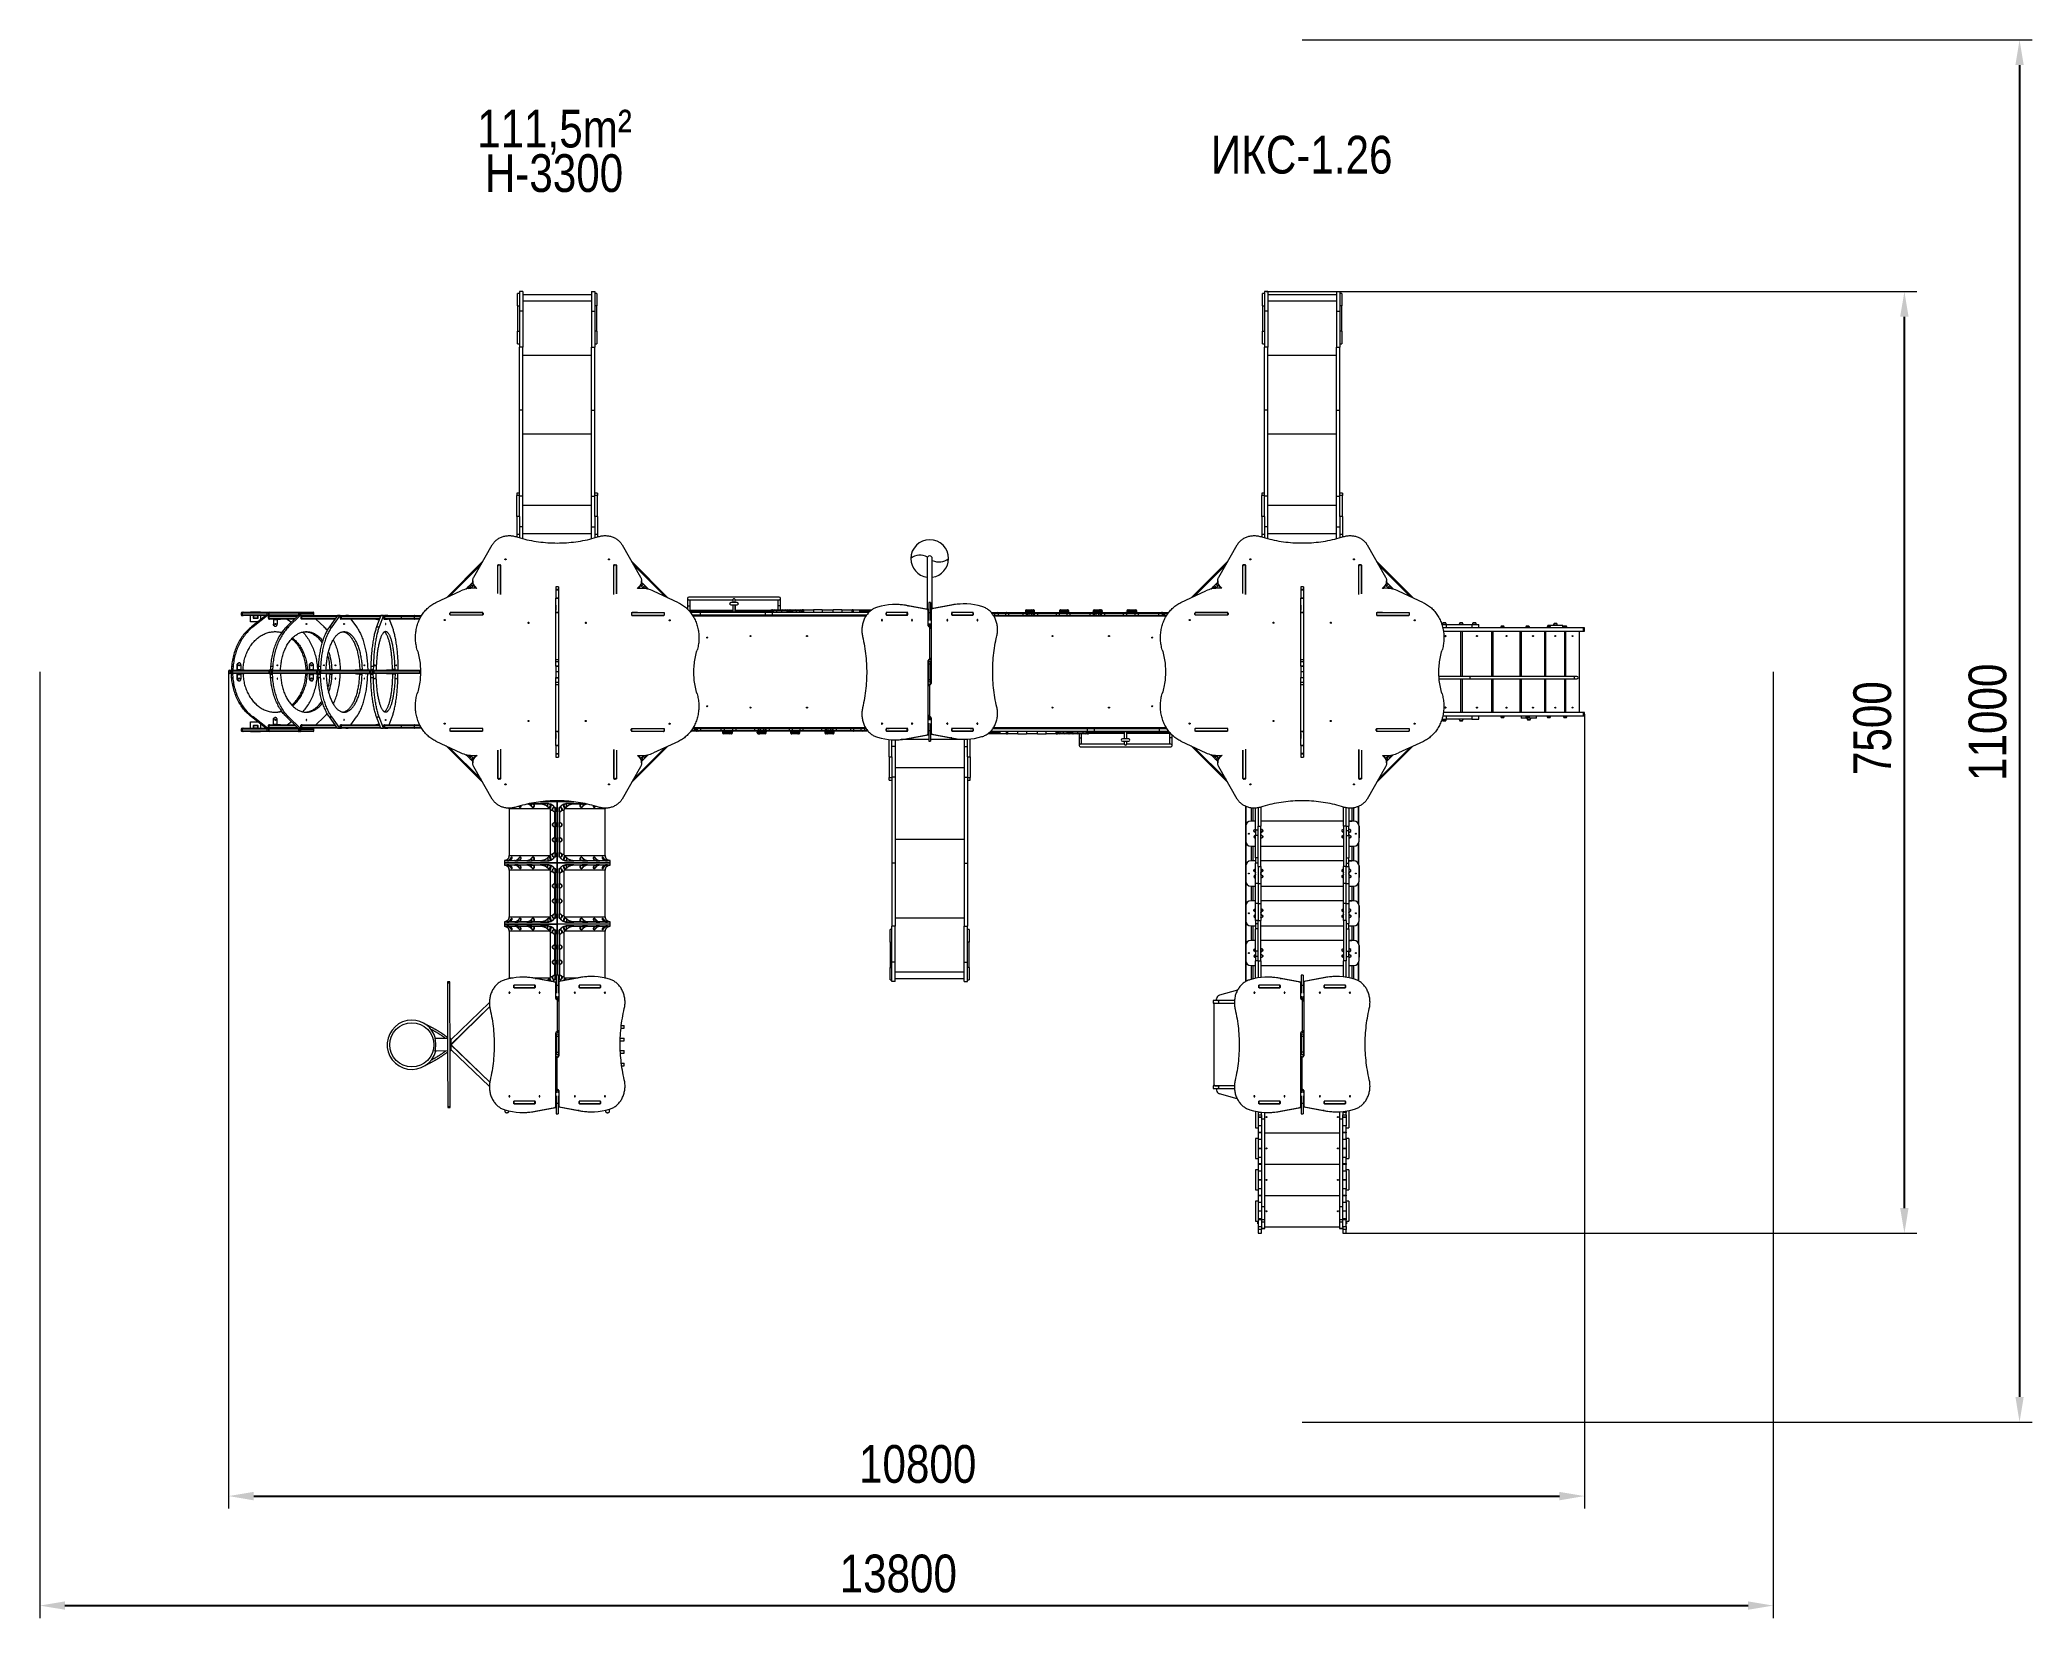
# Model space of a CAD drawing. Header units: millimetres. Extents: x -6796 to 9036, y -6828 to 5710.
import ezdxf

# ---------------------------------------------------------------- set-up
doc = ezdxf.new("R2010")
doc.units = ezdxf.units.MM
for name, color, linetype in [('DIKOM_АРТИКУЛ', 7, 'Continuous'), ('DIKOM_РАЗМЕР_ЗОНА', 7, 'Continuous'), ('DIKOM_РАЗМЕР_ОБЪЕКТА', 7, 'Continuous')]:
    doc.layers.add(name, color=color, linetype=linetype)
doc.styles.add('style1', font='arial.ttf', dxfattribs={"width": 0.8})
doc.dimstyles.new('1-50', dxfattribs={"dimtxt": 300, "dimasz": 200, "dimexe": 100, "dimexo": 0, "dimgap": 100, "dimtad": 1, "dimtxsty": 'style1', "dimcen": 200, "dimclrd": 7, "dimclre": 7, "dimclrt": 7, "dimadec": 1, "dimazin": 2, "dimtfac": 1, "dimtmove": 0, "dimatfit": 2, "dimfxl": 0, "dimlwd": 25, "dimlwe": 18, "dimarcsym": 0})

msp = doc.modelspace()

# ---------------------------------------------------------------- texts
at = {"layer": 'DIKOM_АРТИКУЛ', "insert": (2510.461, 4947.498), "char_height": 300, "attachment_point": 1, "style": 'style1'}
msp.add_mtext_dynamic_manual_height_columns('ИКС-1.26', width=1667.53662, gutter_width=20, heights=[0], dxfattribs=at)
at = {"layer": 'DIKOM_РАЗМЕР_ОБЪЕКТА', "char_height": 300, "width": 1252.54025, "attachment_point": 1, "style": 'style1'}
for s, insert in [('111,5m²', (-3320.482, 5154.705)), ('H-3300', (-3259.685, 4801.544))]:
    msp.add_mtext(s, dxfattribs=dict(at, insert=insert))

# ---------------------------------------------------------------- blocks, each defined once
blk = doc.blocks.new('*D11')
at = {"layer": 'Defpoints', "color": 0, "transparency": 16777216}
for p in [(-5296, 689), (5479, 353), (5479, -5858)]:
    blk.add_point(p, dxfattribs=at)
at = {"layer": 'DIKOM_РАЗМЕР_ОБЪЕКТА', "color": 7, "lineweight": 18, "transparency": 16777216}
for p, q in [((-5296, 689), (-5296, -5958)), ((5479, 353), (5479, -5958))]:
    blk.add_line(p, q, dxfattribs=at)
at = {"layer": 'DIKOM_РАЗМЕР_ОБЪЕКТА', "color": 7, "lineweight": 25, "transparency": 16777216}
blk.add_line((-5096, -5858), (5279, -5858), dxfattribs=at)
at = {"layer": 'DIKOM_РАЗМЕР_ОБЪЕКТА', "color": 7, "transparency": 16777216}
for points in [[(-5096, -5825), (-5096, -5892), (-5296, -5858)], [(5279, -5825), (5279, -5892), (5479, -5858)]]:
    blk.add_solid(points, dxfattribs=at)
at = {"layer": 'DIKOM_РАЗМЕР_ОБЪЕКТА', "color": 7, "transparency": 16777216, "insert": (180, -5605), "char_height": 300, "attachment_point": 5, "style": 'style1'}
blk.add_mtext('10800', dxfattribs=at)
blk = doc.blocks.new('*D12')
at = {"layer": 'Defpoints', "color": 0, "transparency": 16777216}
for p in [(2949, 3710), (8021, 3710), (3585, -3770)]:
    blk.add_point(p, dxfattribs=at)
at = {"layer": 'DIKOM_РАЗМЕР_ОБЪЕКТА', "color": 7, "lineweight": 18, "transparency": 16777216}
for p, q in [((2949, 3710), (8121, 3710)), ((3585, -3770), (8121, -3770))]:
    blk.add_line(p, q, dxfattribs=at)
at = {"layer": 'DIKOM_РАЗМЕР_ОБЪЕКТА', "color": 7, "lineweight": 25, "transparency": 16777216}
blk.add_line((8021, -3570), (8021, 3510), dxfattribs=at)
at = {"layer": 'DIKOM_РАЗМЕР_ОБЪЕКТА', "color": 7, "transparency": 16777216}
for points in [[(7987, 3510), (8054, 3510), (8021, 3710)], [(7987, -3570), (8054, -3570), (8021, -3770)]]:
    blk.add_solid(points, dxfattribs=at)
at = {"layer": 'DIKOM_РАЗМЕР_ОБЪЕКТА', "color": 7, "transparency": 16777216, "insert": (7767, 242), "char_height": 300, "attachment_point": 5, "rotation": 90, "style": 'style1'}
blk.add_mtext('7500', dxfattribs=at)
blk = doc.blocks.new('*D13')
at = {"layer": 'Defpoints', "color": 0, "transparency": 16777216}
for p in [(3235, 5710), (3235, -5270), (8936, -5270)]:
    blk.add_point(p, dxfattribs=at)
at = {"layer": 'DIKOM_РАЗМЕР_ЗОНА', "color": 7, "lineweight": 18, "transparency": 16777216}
for p, q in [((3235, 5710), (9036, 5710)), ((3235, -5270), (9036, -5270))]:
    blk.add_line(p, q, dxfattribs=at)
at = {"layer": 'DIKOM_РАЗМЕР_ЗОНА', "color": 7, "lineweight": 25, "transparency": 16777216}
blk.add_line((8936, 5510), (8936, -5070), dxfattribs=at)
at = {"layer": 'DIKOM_РАЗМЕР_ЗОНА', "color": 7, "transparency": 16777216}
for points in [[(8903, 5510), (8969, 5510), (8936, 5710)], [(8903, -5070), (8969, -5070), (8936, -5270)]]:
    blk.add_solid(points, dxfattribs=at)
at = {"layer": 'DIKOM_РАЗМЕР_ЗОНА', "color": 7, "transparency": 16777216, "insert": (8683, 289), "char_height": 300, "attachment_point": 5, "rotation": 90, "style": 'style1'}
blk.add_mtext('11000', dxfattribs=at)
blk = doc.blocks.new('*D14')
at = {"layer": 'Defpoints', "color": 0, "transparency": 16777216}
for p in [(-6796, 689), (6979, 689), (6979, -6728)]:
    blk.add_point(p, dxfattribs=at)
at = {"layer": 'DIKOM_РАЗМЕР_ЗОНА', "color": 7, "lineweight": 18, "transparency": 16777216}
for p, q in [((-6796, 689), (-6796, -6828)), ((6979, 689), (6979, -6828))]:
    blk.add_line(p, q, dxfattribs=at)
at = {"layer": 'DIKOM_РАЗМЕР_ЗОНА', "color": 7, "lineweight": 25, "transparency": 16777216}
blk.add_line((-6596, -6728), (6779, -6728), dxfattribs=at)
at = {"layer": 'DIKOM_РАЗМЕР_ЗОНА', "color": 7, "transparency": 16777216}
for points in [[(-6596, -6695), (-6596, -6761), (-6796, -6728)], [(6779, -6695), (6779, -6761), (6979, -6728)]]:
    blk.add_solid(points, dxfattribs=at)
at = {"layer": 'DIKOM_РАЗМЕР_ЗОНА', "color": 7, "transparency": 16777216, "insert": (26, -6475), "char_height": 300, "attachment_point": 5, "style": 'style1'}
blk.add_mtext('13800', dxfattribs=at)

# ---------------------------------------------------------------- dimensions: what is measured, and where the dimension line sits
at = {"layer": 'DIKOM_РАЗМЕР_ЗОНА', "color": 3}
dim = msp.add_linear_dim(base=(8936.077, -5270.479), p1=(3235.253, 5709.772), p2=(3235.487, -5270.479), angle=90, text='11000', dimstyle='1-50', dxfattribs=at)
dim.commit()
dim.dimension.update_dxf_attribs({"geometry": '*D13', "text_midpoint": (8936.077, 289.463), "dimtype": 160})
dim = msp.add_linear_dim(base=(6979.369, -6727.833), p1=(-6795.523, 688.881), p2=(6979.369, 688.881), text='13800', dimstyle='1-50', dxfattribs=at)
dim.commit()
dim.dimension.update_dxf_attribs({"geometry": '*D14', "text_midpoint": (26.027, -6727.833), "dimtype": 160})
at = {"layer": 'DIKOM_РАЗМЕР_ОБЪЕКТА', "color": 3}
dim = msp.add_linear_dim(base=(8020.571, 3709.772), p1=(3585.487, -3770.479), p2=(2948.753, 3709.772), angle=90, text='7500', dimstyle='1-50', dxfattribs=at)
dim.commit()
dim.dimension.update_dxf_attribs({"geometry": '*D12', "text_midpoint": (8020.571, 241.526), "dimtype": 160})
dim = msp.add_linear_dim(base=(5479.369, -5858.185), p1=(-5295.523, 688.88), p2=(5479.369, 352.849), text='10800', dimstyle='1-50', dxfattribs=at)
dim.commit()
dim.dimension.update_dxf_attribs({"geometry": '*D11', "text_midpoint": (180.342, -5858.185), "dimtype": 160})

# ---------------------------------------------------------------- linework, layer by layer
at = {"color": 7, "linetype": 'Continuous', "lineweight": 15}
for p, q in [((-2984.748, 3694.954), (-2999.747, 3694.954)), ((-2999.747, 3596.699), (-2999.747, 3694.954)), ((-2957.747, 3709.538), (-2984.748, 3709.538)), ((-2984.748, 3709.538), (-2984.748, 3555.122)), ((-2957.747, 3709.538), (-2957.747, 3555.122)), ((-2411.747, 3684.538), (-2957.747, 3684.538)), ((-2411.747, 3709.538), (-2384.747, 3709.538)), ((-2411.747, 3709.538), (-2411.747, 3555.122)), ((-2384.747, 3709.538), (-2384.747, 3555.122)), ((-2369.748, 3694.954), (-2384.747, 3694.954)), ((-2369.748, 3694.954), (-2369.748, 3596.699)), ((2935.253, 3695.188), (2920.253, 3695.188)), ((2920.253, 3596.934), (2920.253, 3695.188)), ((2962.253, 3709.772), (2935.253, 3709.772)), ((2935.253, 3709.772), (2935.253, 3555.356)), ((2962.253, 3709.772), (2962.253, 3555.356)), ((3508.253, 3684.772), (2962.253, 3684.772)), ((3508.253, 3709.772), (3535.252, 3709.772)), ((3508.253, 3709.772), (3508.253, 3555.356)), ((3535.252, 3709.772), (3535.252, 3555.356)), ((3550.253, 3695.188), (3535.252, 3695.188)), ((3550.253, 3695.188), (3550.253, 3596.934)), ((-2999.747, 3596.699), (-2984.748, 3596.699)), ((-2999.747, 3596.699), (-2999.747, 3396.73)), ((-2957.747, 3555.122), (-2984.748, 3555.122)), ((-2984.748, 3555.122), (-2984.748, 3268.251)), ((-2957.747, 3635.41), (-2411.747, 3635.41)), ((-2957.747, 3555.122), (-2957.747, 3268.251)), ((-2411.747, 3555.122), (-2384.747, 3555.122)), ((-2411.747, 3555.122), (-2411.747, 3268.251)), ((-2369.748, 3596.699), (-2384.747, 3596.699)), ((-2384.747, 3555.122), (-2384.747, 3268.251)), ((-2369.748, 3396.73), (-2369.748, 3596.699)), ((2920.253, 3596.934), (2935.253, 3596.934)), ((2920.253, 3596.934), (2920.253, 3396.964)), ((2962.253, 3555.356), (2935.253, 3555.356)), ((2935.253, 3555.356), (2935.253, 3268.486)), ((2962.253, 3635.645), (3508.253, 3635.645)), ((2962.253, 3555.356), (2962.253, 3268.486)), ((3508.253, 3555.356), (3535.252, 3555.356)), ((3508.253, 3555.356), (3508.253, 3268.486)), ((3550.253, 3596.934), (3535.252, 3596.934)), ((3535.252, 3555.356), (3535.252, 3268.486)), ((3550.253, 3396.964), (3550.253, 3596.934)), ((-2999.747, 3294.984), (-2999.747, 3396.73)), ((-2999.747, 3396.73), (-2984.748, 3396.73)), ((-2369.748, 3396.73), (-2384.747, 3396.73)), ((-2369.748, 3396.73), (-2369.748, 3294.984)), ((2920.253, 3295.219), (2920.253, 3396.964)), ((2920.253, 3396.964), (2935.253, 3396.964)), ((3550.253, 3396.964), (3535.252, 3396.964)), ((3550.253, 3396.964), (3550.253, 3295.219)), ((-2999.747, 3294.984), (-2984.748, 3294.984)), ((-2957.747, 3268.251), (-2984.748, 3268.251)), ((-2984.748, 2767.983), (-2984.748, 3268.251)), ((-2957.747, 2767.983), (-2957.747, 3268.251)), ((-2957.747, 3205.873), (-2411.747, 3205.873)), ((-2411.747, 3268.251), (-2384.747, 3268.251)), ((-2411.747, 2767.983), (-2411.747, 3268.251)), ((-2384.747, 3294.984), (-2369.748, 3294.984)), ((-2384.747, 2767.983), (-2384.747, 3268.251)), ((2920.253, 3295.219), (2935.253, 3295.219)), ((2962.253, 3268.486), (2935.253, 3268.486)), ((2935.253, 2768.218), (2935.253, 3268.486)), ((2962.253, 2768.218), (2962.253, 3268.486)), ((2962.253, 3206.107), (3508.253, 3206.107)), ((3508.253, 3268.486), (3535.252, 3268.486)), ((3508.253, 2768.218), (3508.253, 3268.486)), ((3535.252, 3295.219), (3550.253, 3295.219)), ((3535.252, 2768.218), (3535.252, 3268.486)), ((-2957.747, 2767.983), (-2984.748, 2767.983)), ((-2984.748, 2086.422), (-2984.748, 2767.983)), ((-2957.747, 2084.924), (-2957.747, 2767.983)), ((-2411.747, 2767.983), (-2384.747, 2767.983)), ((-2411.747, 2084.924), (-2411.747, 2767.983)), ((-2384.747, 2086.422), (-2384.747, 2767.983)), ((2962.253, 2768.218), (2935.253, 2768.218)), ((2935.253, 2086.656), (2935.253, 2768.218)), ((2962.253, 2085.159), (2962.253, 2768.218)), ((3508.253, 2768.218), (3535.252, 2768.218)), ((3508.253, 2085.159), (3508.253, 2768.218)), ((3535.252, 2086.656), (3535.252, 2768.218)), ((-2957.747, 2580.538), (-2411.747, 2580.538)), ((2962.253, 2580.772), (3508.253, 2580.772)), ((-2984.748, 2108.022), (-3005.747, 2108.022)), ((-3005.747, 2108.022), (-3005.747, 2089.16)), ((-2984.748, 2089.16), (-3005.747, 2089.16)), ((-3005.747, 1923.017), (-3005.747, 2089.16)), ((-2984.748, 1923.017), (-2984.748, 2086.422)), ((-2957.747, 2084.924), (-2984.748, 2084.924)), ((-2957.747, 1840.991), (-2957.747, 2084.924)), ((-2411.747, 2084.924), (-2384.747, 2084.924)), ((-2411.747, 1840.991), (-2411.747, 2084.924)), ((-2363.747, 2108.022), (-2384.747, 2108.022)), ((-2363.747, 2089.16), (-2384.747, 2089.16)), ((-2384.747, 1923.017), (-2384.747, 2086.422)), ((-2363.747, 2108.022), (-2363.747, 2089.16)), ((-2363.747, 1923.017), (-2363.747, 2089.16)), ((2935.253, 2108.256), (2914.253, 2108.256)), ((2914.253, 2108.256), (2914.253, 2089.394)), ((2935.253, 2089.394), (2914.253, 2089.394)), ((2914.253, 1923.251), (2914.253, 2089.394)), ((2935.253, 1923.251), (2935.253, 2086.656)), ((2962.253, 2085.159), (2935.253, 2085.159)), ((2962.253, 1841.226), (2962.253, 2085.159)), ((3508.253, 2085.159), (3535.252, 2085.159)), ((3508.253, 1841.226), (3508.253, 2085.159)), ((3556.253, 2108.256), (3535.252, 2108.256)), ((3556.253, 2089.394), (3535.252, 2089.394)), ((3535.252, 1923.251), (3535.252, 2086.656)), ((3556.253, 2108.256), (3556.253, 2089.394)), ((3556.253, 1923.251), (3556.253, 2089.394)), ((-2984.748, 1923.017), (-3005.747, 1923.017)), ((-3005.747, 1923.017), (-3005.747, 1780.266)), ((-2984.748, 1923.017), (-2984.748, 1780.266)), ((-2957.747, 2012.13), (-2411.747, 2012.13)), ((-2363.747, 1923.017), (-2384.747, 1923.017)), ((-2384.747, 1923.017), (-2384.747, 1780.266)), ((-2363.747, 1923.017), (-2363.747, 1780.266)), ((2935.253, 1923.251), (2914.253, 1923.251)), ((2914.253, 1923.251), (2914.253, 1780.5)), ((2935.253, 1923.251), (2935.253, 1780.5)), ((2962.253, 2012.365), (3508.253, 2012.365)), ((3556.253, 1923.251), (3535.252, 1923.251)), ((3535.252, 1923.251), (3535.252, 1780.5)), ((3556.253, 1923.251), (3556.253, 1780.5)), ((-2984.748, 1780.266), (-3005.747, 1780.266)), ((-3005.747, 1780.266), (-3005.747, 1760.88)), ((-2957.747, 1840.991), (-2984.748, 1840.991)), ((-2984.748, 1780.266), (-2984.748, 1754.634)), ((-2957.747, 1747.288), (-2957.747, 1840.991)), ((-2957.747, 1787.155), (-2411.747, 1787.155)), ((-2411.747, 1840.991), (-2384.747, 1840.991)), ((-2411.747, 1747.168), (-2411.747, 1840.991)), ((-2363.747, 1780.266), (-2384.747, 1780.266)), ((-2384.747, 1780.266), (-2384.747, 1754.5)), ((-2363.747, 1780.266), (-2363.747, 1760.736)), ((2935.253, 1780.5), (2914.253, 1780.5)), ((2914.253, 1780.5), (2914.253, 1761.114)), ((2962.253, 1841.226), (2935.253, 1841.226)), ((2935.253, 1780.5), (2935.253, 1754.868)), ((2962.253, 1747.522), (2962.253, 1841.226)), ((2962.253, 1787.389), (3508.253, 1787.389)), ((3508.253, 1841.226), (3535.252, 1841.226)), ((3508.253, 1747.402), (3508.253, 1841.226)), ((3556.253, 1780.5), (3535.252, 1780.5)), ((3535.252, 1780.5), (3535.252, 1754.735)), ((3556.253, 1780.5), (3556.253, 1760.97)), ((-3346.689, 1442.328), (-3200.133, 1699.076)), ((-2168.895, 1699.076), (-2022.339, 1442.328)), ((254.487, 1589.115), (254.487, 1186.06)), ((296.487, 1191.024), (296.487, 1589.115)), ((2573.311, 1442.563), (2719.867, 1699.31)), ((3751.105, 1699.31), (3897.661, 1442.563)), ((-3274.201, 1569.318), (-3564.925, 1278.594)), ((-3289.248, 1542.957), (-3543.792, 1288.413)), ((-3156.214, 1310.641), (-3156.214, 1535.536)), ((-3155.514, 1539.434), (-3134.513, 1539.434)), ((-3155.514, 1310.451), (-3155.514, 1539.434)), ((-3150.214, 1540.733), (-3139.814, 1540.733)), ((-3150.214, 1539.434), (-3150.214, 1540.733)), ((-3139.814, 1539.434), (-3139.814, 1540.733)), ((-3134.513, 1304.729), (-3134.513, 1539.434)), ((-3133.813, 1535.536), (-3133.813, 1304.539)), ((-2235.214, 1303.523), (-2235.214, 1535.536)), ((-2234.514, 1539.434), (-2213.513, 1539.434)), ((-2234.514, 1303.712), (-2234.514, 1539.434)), ((-2229.214, 1540.733), (-2218.814, 1540.733)), ((-2229.214, 1539.434), (-2229.214, 1540.733)), ((-2218.814, 1539.434), (-2218.814, 1540.733)), ((-2213.513, 1309.376), (-2213.513, 1539.434)), ((-2212.813, 1535.536), (-2212.813, 1309.565)), ((-1801.4, 1275.894), (-2094.829, 1569.323)), ((-1822.651, 1285.831), (-2079.782, 1542.962)), ((2645.799, 1569.553), (2355.075, 1278.829)), ((2630.752, 1543.192), (2376.208, 1288.648)), ((2763.786, 1310.876), (2763.786, 1535.771)), ((2764.486, 1539.668), (2785.486, 1539.668)), ((2764.486, 1310.685), (2764.486, 1539.668)), ((2769.786, 1540.967), (2780.187, 1540.967)), ((2769.786, 1539.668), (2769.786, 1540.967)), ((2780.187, 1539.668), (2780.187, 1540.967)), ((2785.486, 1304.964), (2785.486, 1539.668)), ((2786.187, 1535.771), (2786.187, 1304.773)), ((3684.786, 1303.758), (3684.786, 1535.771)), ((3685.486, 1539.668), (3706.486, 1539.668)), ((3685.486, 1303.946), (3685.486, 1539.668)), ((3690.786, 1540.967), (3701.187, 1540.967)), ((3690.786, 1539.668), (3690.786, 1540.967)), ((3701.187, 1539.668), (3701.187, 1540.967)), ((3706.486, 1309.611), (3706.486, 1539.668)), ((3707.186, 1535.771), (3707.186, 1309.8)), ((4118.6, 1276.128), (3825.17, 1569.557)), ((4097.349, 1286.065), (3840.218, 1543.196)), ((-3647.91, 1240.037), (-3449.596, 1332.18)), ((-3408.323, 1346.888), (-3407.695, 1347.515)), ((-3407.695, 1347.515), (-3407.32, 1347.14)), ((-3397.567, 1357.644), (-3388.176, 1367.035)), ((-3397.567, 1357.644), (-3390.57, 1350.647)), ((-3388.176, 1367.035), (-3373.99, 1352.849)), ((-3381.021, 1374.189), (-3370.74, 1384.471)), ((-3381.021, 1374.189), (-3366.172, 1359.34)), ((-3370.74, 1384.471), (-3355.891, 1369.622)), ((-3366.172, 1359.34), (-3355.891, 1369.622)), ((-3362.454, 1392.757), (-3360.788, 1394.422)), ((-3362.454, 1392.757), (-3350.164, 1380.466)), ((-3360.788, 1394.422), (-3352.104, 1385.738)), ((-3354.973, 1411.626), (-3354.973, 1404.126)), ((-3345.11, 1353.867), (-3352.61, 1353.867)), ((-3321.763, 1352.586), (-3335.447, 1366.27)), ((-3335.447, 1358.77), (-3335.447, 1366.27)), ((-3330.039, 1353.362), (-3335.447, 1358.77)), ((-2673.514, 1365.353), (-2694.513, 1365.353)), ((-2694.513, 1365.353), (-2694.513, 1343.122)), ((-2673.514, 1343.122), (-2694.513, 1343.122)), ((-2694.513, 1343.122), (-2694.513, 1338.463)), ((-2673.514, 1338.463), (-2694.513, 1338.463)), ((-2694.513, 1338.463), (-2694.513, 1275.302)), ((-2673.514, 1275.302), (-2694.513, 1275.302)), ((-2694.513, 1275.302), (-2694.513, 1273.832)), ((-2694.513, 1273.832), (-2673.514, 1273.832)), ((-2694.513, 1161.724), (-2694.513, 1273.832)), ((-2673.514, 1365.353), (-2673.514, 1343.122)), ((-2673.514, 1343.122), (-2673.514, 1338.463)), ((-2673.514, 1338.463), (-2673.514, 1275.302)), ((-2673.514, 1275.302), (-2673.514, 1273.832)), ((-2673.514, 1273.832), (-2673.514, 1161.724)), ((-2033.581, 1366.27), (-2048.823, 1351.028)), ((-2033.581, 1358.77), (-2040.429, 1351.922)), ((-2033.581, 1358.77), (-2033.581, 1366.27)), ((-2015.967, 1352.562), (-2023.466, 1352.562)), ((-2006.593, 1392.777), (-2018.836, 1380.534)), ((-1999.439, 1385.623), (-2014.288, 1370.774)), ((-2014.288, 1370.774), (-2004.006, 1360.492)), ((-2014.173, 1400.358), (-2006.593, 1392.777)), ((-2014.055, 1404.126), (-2014.055, 1411.626)), ((-1989.157, 1375.342), (-2004.006, 1360.492)), ((-1999.439, 1385.623), (-1989.157, 1375.342)), ((-1980.871, 1367.056), (-1995.72, 1352.207)), ((-1995.72, 1352.207), (-1995.107, 1351.593)), ((-1979.206, 1365.39), (-1993.189, 1351.407)), ((-1980.871, 1367.056), (-1979.206, 1365.39)), ((-1966.709, 1352.894), (-1971.473, 1348.13)), ((-1966.709, 1352.894), (-1959.104, 1345.288)), ((-1720.356, 1237.996), (-1918.446, 1330.626)), ((-1650.013, 1273.115), (-1650.013, 1213.115)), ((-919.513, 1283.615), (-1639.513, 1283.615)), ((-909.013, 1213.115), (-909.013, 1273.115)), ((2272.091, 1240.271), (2470.405, 1332.415)), ((2511.677, 1347.123), (2512.304, 1347.75)), ((2512.304, 1347.75), (2512.68, 1347.374)), ((2522.433, 1357.878), (2531.824, 1367.27)), ((2522.433, 1357.878), (2529.43, 1350.882)), ((2531.824, 1367.27), (2546.01, 1353.084)), ((2538.979, 1374.424), (2549.26, 1384.705)), ((2538.979, 1374.424), (2553.828, 1359.575)), ((2549.26, 1384.705), (2564.109, 1369.856)), ((2553.828, 1359.575), (2564.109, 1369.856)), ((2557.546, 1392.991), (2559.212, 1394.657)), ((2557.546, 1392.991), (2569.837, 1380.701)), ((2559.212, 1394.657), (2567.896, 1385.972)), ((2565.027, 1411.86), (2565.027, 1404.36)), ((2574.89, 1354.101), (2567.39, 1354.101)), ((2598.237, 1352.82), (2584.553, 1366.505)), ((2584.553, 1359.005), (2584.553, 1366.505)), ((2589.961, 1353.596), (2584.553, 1359.005)), ((3246.487, 1365.587), (3225.486, 1365.587)), ((3225.486, 1365.587), (3225.486, 1343.356)), ((3246.487, 1343.356), (3225.486, 1343.356)), ((3225.486, 1343.356), (3225.486, 1338.697)), ((3246.487, 1338.697), (3225.486, 1338.697)), ((3225.486, 1338.697), (3225.486, 1275.536)), ((3246.487, 1275.536), (3225.486, 1275.536)), ((3225.486, 1275.536), (3225.486, 1274.067)), ((3225.486, 1274.067), (3246.487, 1274.067)), ((3225.486, 1161.958), (3225.486, 1274.067)), ((3246.487, 1365.587), (3246.487, 1343.356)), ((3246.487, 1343.356), (3246.487, 1338.697)), ((3246.487, 1338.697), (3246.487, 1275.536)), ((3246.487, 1275.536), (3246.487, 1274.067)), ((3246.487, 1274.067), (3246.487, 1161.958)), ((3886.419, 1366.505), (3871.177, 1351.262)), ((3886.419, 1359.005), (3879.571, 1352.156)), ((3886.419, 1359.005), (3886.419, 1366.505)), ((3904.034, 1352.796), (3896.534, 1352.796)), ((3913.407, 1393.012), (3901.164, 1380.768)), ((3920.561, 1385.858), (3905.712, 1371.008)), ((3905.712, 1371.008), (3915.994, 1360.727)), ((3905.826, 1400.592), (3913.407, 1393.012)), ((3905.945, 1404.36), (3905.945, 1411.86)), ((3930.843, 1375.576), (3915.994, 1360.727)), ((3920.561, 1385.858), (3930.843, 1375.576)), ((3939.129, 1367.29), (3924.28, 1352.441)), ((3924.28, 1352.441), (3924.893, 1351.828)), ((3940.794, 1365.625), (3926.811, 1351.641)), ((3939.129, 1367.29), (3940.794, 1365.625)), ((3953.291, 1353.128), (3948.527, 1348.364)), ((3953.291, 1353.128), (3960.896, 1345.523)), ((4199.644, 1238.231), (4001.554, 1330.86)), ((-5195.903, 1155.86), (-5195.903, 1142.86)), ((-5186.519, 1155.86), (-5195.903, 1155.86)), ((-5195.903, 1142.86), (-5186.519, 1142.86)), ((-5188.903, 1162.86), (-5179.637, 1162.86)), ((-5179.637, 1135.86), (-5188.903, 1135.86)), ((-4992.659, 1155.86), (-5186.519, 1155.86)), ((-5186.519, 1155.86), (-5186.519, 1142.86)), ((-5186.519, 1142.86), (-4992.659, 1142.86)), ((-5179.637, 1162.86), (-4987.059, 1162.86)), ((-4998.615, 1135.86), (-5179.637, 1135.86)), ((-5121.01, 1162.86), (-5121.01, 1165.86)), ((-5121.01, 1165.86), (-5121.008, 1165.86)), ((-5121.01, 1085.86), (-5121.01, 1135.86)), ((-5121.008, 1162.86), (-5121.008, 1165.86)), ((-5121.008, 1165.86), (-5041.008, 1165.86)), ((-5121.008, 1085.86), (-5121.008, 1135.86)), ((-4998.638, 1135.842), (-5114.117, 1046.602)), ((-4986.037, 1135.842), (-5101.515, 1046.602)), ((-5100.679, 1133.36), (-5101.008, 1133.36)), ((-5101.008, 1133.36), (-5101.008, 1118.36)), ((-5100.679, 1118.36), (-5101.008, 1118.36)), ((-5100.679, 1133.36), (-5100.679, 1118.36)), ((-5098.679, 1133.36), (-5098.679, 1118.36)), ((-5098.179, 1115.86), (-5098.508, 1115.86)), ((-5063.179, 1133.86), (-5098.179, 1133.86)), ((-5098.179, 1117.86), (-5063.179, 1117.86)), ((-5098.179, 1115.86), (-5063.179, 1115.86)), ((-5062.679, 1133.36), (-5063.008, 1133.36)), ((-5063.008, 1118.36), (-5063.008, 1133.36)), ((-5062.679, 1118.36), (-5063.008, 1118.36)), ((-5062.679, 1118.36), (-5062.679, 1133.36)), ((-5060.679, 1118.36), (-5060.679, 1133.36)), ((-5041.008, 1165.86), (-5041.008, 1162.86)), ((-5041.008, 1135.86), (-5041.008, 1103.099)), ((-4998.638, 1135.842), (-4986.037, 1135.842)), ((-4983.857, 1136.649), (-4996.459, 1136.649)), ((-4978.273, 1155.86), (-4992.659, 1155.86)), ((-4992.659, 1155.86), (-4992.659, 1142.86)), ((-4992.659, 1142.86), (-4978.273, 1142.86)), ((-4987.059, 1162.86), (-4972.674, 1162.86)), ((-4972.674, 1135.86), (-4981.701, 1135.86)), ((-4979.857, 1131.649), (-4979.857, 1116.86)), ((-4978.273, 1128.86), (-4979.857, 1128.86)), ((-4979.807, 1115.86), (-4978.273, 1115.86)), ((-4974.897, 1155.86), (-4978.273, 1155.86)), ((-4978.273, 1155.86), (-4978.273, 1142.86)), ((-4978.273, 1142.86), (-4974.897, 1142.86)), ((-4974.897, 1128.86), (-4978.273, 1128.86)), ((-4978.273, 1115.86), (-4978.273, 1128.86)), ((-4978.273, 1115.86), (-4974.897, 1115.86)), ((-4740.868, 1155.86), (-4974.897, 1155.86)), ((-4974.897, 1155.86), (-4974.897, 1142.86)), ((-4974.897, 1142.86), (-4740.868, 1142.86)), ((-4974.897, 1128.86), (-4974.897, 1115.86)), ((-4749.67, 1128.86), (-4974.897, 1128.86)), ((-4974.897, 1115.86), (-4763.143, 1115.86)), ((-4972.674, 1108.86), (-4973.529, 1108.86)), ((-4936.259, 1108.86), (-4973.459, 1108.86)), ((-4972.674, 1162.86), (-4969.002, 1162.86)), ((-4969.002, 1135.86), (-4972.674, 1135.86)), ((-4969.002, 1108.86), (-4972.674, 1108.86)), ((-4969.002, 1162.86), (-4736.793, 1162.86)), ((-4742.416, 1135.86), (-4969.002, 1135.86)), ((-4770.398, 1108.86), (-4969.002, 1108.86)), ((-4936.259, 1108.86), (-4936.259, 1105.86)), ((-4915.857, 1108.86), (-4936.259, 1108.86)), ((-4915.857, 1105.86), (-4915.857, 1108.86)), ((-4915.857, 1108.86), (-4890.658, 1108.86)), ((-4890.658, 1108.86), (-4890.658, 1105.86)), ((-4890.658, 1108.86), (-4883.458, 1108.86)), ((-4883.458, 1105.86), (-4883.458, 1108.86)), ((-4877.462, 1108.86), (-4883.458, 1108.86)), ((-4742.434, 1135.842), (-4834.924, 1046.602)), ((-4829.97, 1108.86), (-4796.891, 1083.298)), ((-4726.31, 1135.842), (-4818.801, 1046.602)), ((-4742.434, 1135.842), (-4726.31, 1135.842)), ((-4736.183, 1155.86), (-4740.868, 1155.86)), ((-4740.868, 1155.86), (-4740.868, 1142.86)), ((-4740.868, 1142.86), (-4736.183, 1142.86)), ((-4724.565, 1136.649), (-4740.688, 1136.649)), ((-4736.793, 1162.86), (-4731.698, 1162.86)), ((-4725.527, 1155.86), (-4736.183, 1155.86)), ((-4736.183, 1155.86), (-4736.183, 1142.86)), ((-4736.183, 1142.86), (-4725.527, 1142.86)), ((-4731.698, 1162.86), (-4721.043, 1162.86)), ((-4725.527, 1155.86), (-4725.527, 1142.86)), ((-4725.527, 1155.86), (-4617.242, 1155.86)), ((-4725.527, 1142.86), (-4617.242, 1142.86)), ((-4721.043, 1135.86), (-4722.838, 1135.86)), ((-4722.838, 1135.86), (-4715.616, 1135.86)), ((-4721.361, 1131.649), (-4721.361, 1116.86)), ((-4720.101, 1128.86), (-4721.361, 1128.86)), ((-4721.321, 1115.86), (-4720.101, 1115.86)), ((-4721.043, 1162.86), (-4624.242, 1162.86)), ((-4715.696, 1128.86), (-4720.101, 1128.86)), ((-4720.101, 1115.86), (-4720.101, 1128.86)), ((-4720.101, 1115.86), (-4715.696, 1115.86)), ((-4715.616, 1108.86), (-4716.293, 1108.86)), ((-4639.351, 1108.86), (-4716.237, 1108.86)), ((-4715.696, 1128.86), (-4715.696, 1115.86)), ((-4435.33, 1128.86), (-4715.696, 1128.86)), ((-4715.696, 1115.86), (-4444.734, 1115.86)), ((-4715.616, 1135.86), (-4710.826, 1135.86)), ((-4710.826, 1108.86), (-4715.616, 1108.86)), ((-4710.826, 1135.86), (-4430.267, 1135.86)), ((-4449.797, 1108.86), (-4710.826, 1108.86)), ((-4617.242, 1142.86), (-4617.242, 1155.86)), ((-4601.313, 1108.86), (-4536.787, 1046.602)), ((-4430.28, 1135.842), (-4494.833, 1046.602)), ((-4411.497, 1135.842), (-4476.05, 1046.602)), ((-4450.195, 1108.86), (-4450.195, 1108.311)), ((-4450.195, 1108.86), (-4449.798, 1108.86)), ((-4430.28, 1135.842), (-4411.497, 1135.842)), ((-4410.278, 1136.649), (-4429.062, 1136.649)), ((-4409.073, 1135.86), (-4403.977, 1135.86)), ((-4408.042, 1131.649), (-4408.042, 1116.86)), ((-4407.107, 1128.86), (-4408.042, 1128.86)), ((-4408.014, 1115.86), (-4407.107, 1115.86)), ((-4402.032, 1128.86), (-4407.107, 1128.86)), ((-4407.107, 1115.86), (-4407.107, 1128.86)), ((-4407.107, 1115.86), (-4402.032, 1115.86)), ((-4403.977, 1108.86), (-4404.505, 1108.86)), ((-4350.803, 1108.86), (-4404.466, 1108.86)), ((-4403.977, 1135.86), (-4398.458, 1135.86)), ((-4398.458, 1108.86), (-4403.977, 1108.86)), ((-4089.295, 1128.86), (-4402.032, 1128.86)), ((-4402.032, 1128.86), (-4402.032, 1115.86)), ((-4402.032, 1115.86), (-4093.421, 1115.86)), ((-4398.458, 1135.86), (-4088.153, 1135.86)), ((-4096.071, 1108.86), (-4398.458, 1108.86)), ((-4344.99, 1136.649), (-4363.773, 1136.649)), ((-4324.254, 1108.86), (-4279.218, 1046.602)), ((-4125.021, 1108.86), (-4125.021, 1105.86)), ((-4125.021, 1108.86), (-4111.234, 1108.86)), ((-4085.856, 1135.842), (-4119.643, 1046.602)), ((-4111.234, 1108.86), (-4111.234, 1105.86)), ((-4111.234, 1108.86), (-4096.071, 1108.86)), ((-4065.439, 1135.842), (-4099.227, 1046.602)), ((-4088.499, 1128.86), (-4089.295, 1128.86)), ((-4089.295, 1126.76), (-4089.295, 1128.86)), ((-4088.153, 1135.86), (-4085.849, 1135.86)), ((-4085.856, 1135.842), (-4065.439, 1135.842)), ((-4064.801, 1136.649), (-4085.218, 1136.649)), ((-4064.17, 1135.86), (-4061.484, 1135.86)), ((-4063.631, 1131.649), (-4063.631, 1116.86)), ((-4063.123, 1128.86), (-4063.631, 1128.86)), ((-4063.616, 1115.86), (-4063.123, 1115.86)), ((-4057.546, 1128.86), (-4063.123, 1128.86)), ((-4063.123, 1115.86), (-4063.123, 1128.86)), ((-4063.123, 1115.86), (-4057.546, 1115.86)), ((-4061.484, 1108.86), (-4061.78, 1108.86)), ((-4061.759, 1108.86), (-4033.672, 1108.86)), ((-4061.484, 1135.86), (-4055.42, 1135.86)), ((-4055.42, 1108.86), (-4061.484, 1108.86)), ((-3923.155, 1128.86), (-4057.546, 1128.86)), ((-4057.546, 1128.86), (-4057.546, 1115.86)), ((-4057.546, 1115.86), (-3923.155, 1115.86)), ((-4055.42, 1135.86), (-3922.074, 1135.86)), ((-3922.074, 1108.86), (-4055.42, 1108.86)), ((-4030.629, 1136.649), (-4051.046, 1136.649)), ((-4019.776, 1108.86), (-3996.204, 1046.602)), ((-3821.005, 1128.86), (-3923.155, 1128.86)), ((-3923.155, 1128.86), (-3923.155, 1115.86)), ((-3923.155, 1115.86), (-3821.005, 1115.86)), ((-3922.074, 1135.86), (-3816.548, 1135.86)), ((-3816.548, 1108.86), (-3922.074, 1108.86)), ((-3821.005, 1128.86), (-3821.005, 1115.86)), ((-3766.676, 1128.86), (-3821.005, 1128.86)), ((-3821.005, 1115.86), (-3773.817, 1115.86)), ((-3816.548, 1135.86), (-3762.483, 1135.86)), ((-3777.338, 1108.86), (-3816.548, 1108.86)), ((-3536.324, 1144.714), (-3536.318, 1155.114)), ((-3535.068, 1144.714), (-3536.324, 1144.714)), ((-3535.068, 1155.114), (-3536.318, 1155.114)), ((-3535.068, 1141.592), (-3535.068, 1158.216)), ((-3276.218, 1159.88), (-3534.632, 1159.88)), ((-3276.695, 1138.88), (-3534.632, 1138.88)), ((-3279.05, 1138.495), (-3531.132, 1138.71)), ((-3523.632, 1138.71), (-3531.132, 1138.71)), ((-3531.118, 1161.11), (-3279.105, 1160.895)), ((-3278.869, 1138.501), (-3523.632, 1138.71)), ((-3275.26, 1140.471), (-3275.26, 1158.926)), ((-3273.912, 1154.89), (-3273.919, 1144.49)), ((-2695.014, 1217.88), (-2698.013, 1217.88)), ((-2698.013, 1217.88), (-2698.013, 1199.88)), ((-2695.014, 1199.88), (-2698.013, 1199.88)), ((-2698.013, 1199.88), (-2698.013, 1182.897)), ((-2695.014, 1217.88), (-2695.014, 1199.88)), ((-2695.014, 1199.88), (-2695.014, 1178.414)), ((-2673.514, 1161.724), (-2694.513, 1161.724)), ((-2694.513, 1161.724), (-2694.513, 1161.28)), ((-2694.513, 1161.28), (-2673.514, 1161.28)), ((-2694.513, 788.411), (-2694.513, 1161.28)), ((-2671.013, 1217.88), (-2673.514, 1217.88)), ((-2671.013, 1199.88), (-2673.514, 1199.88)), ((-2673.514, 1161.28), (-2673.514, 1161.724)), ((-2673.514, 1161.28), (-2673.514, 788.411)), ((-2671.013, 1199.88), (-2671.013, 1217.88)), ((-2671.013, 1182.422), (-2671.013, 1199.88)), ((-2094.469, 1153.962), (-2094.483, 1143.562)), ((-2093.767, 1159.88), (-2093.767, 1138.88)), ((-2093.767, 1159.88), (-1833.959, 1159.88)), ((-2093.767, 1138.88), (-1833.959, 1138.88)), ((-2090.08, 1159.88), (-2089.266, 1159.953)), ((-2054.208, 1159.88), (-2089.605, 1159.941)), ((-2089.364, 1137.553), (-1837.281, 1137.123)), ((-2046.708, 1159.88), (-2089.266, 1159.953)), ((-1833.959, 1159.88), (-1833.959, 1138.88)), ((-1833.959, 1153.514), (-1832.064, 1153.514)), ((-1833.959, 1143.114), (-1832.078, 1143.114)), ((-1832.078, 1143.114), (-1832.064, 1153.514)), ((-1650.013, 1213.115), (-1650.013, 1188.906)), ((-1650.013, 1213.115), (-1629.013, 1213.115)), ((-1639.513, 1262.615), (-1289.928, 1262.615)), ((-1629.013, 1213.115), (-1629.013, 1262.615)), ((-1629.013, 1165.943), (-1629.013, 1213.115)), ((-1629.013, 1179.115), (-1290.013, 1179.115)), ((-1290.013, 1169.115), (-1629.013, 1169.115)), ((-1624.513, 1163.115), (-1626.729, 1163.115)), ((-1619.513, 1163.115), (-1624.513, 1163.115)), ((-1624.513, 1160.3), (-1624.513, 1163.115)), ((-1545.975, 1160.115), (-1624.369, 1160.115)), ((-1619.513, 1160.115), (-1619.513, 1163.115)), ((-1545.975, 1139.115), (-1609.502, 1139.115)), ((-1606.346, 1134.115), (-230.219, 1134.115)), ((-1545.975, 1139.115), (-1545.975, 1160.115)), ((-1029.258, 1160.115), (-1545.975, 1160.115)), ((-1029.258, 1139.115), (-1545.975, 1139.115)), ((-1254.513, 1240.321), (-1304.513, 1240.321)), ((-1304.513, 1221.321), (-1254.513, 1221.321)), ((-1299.513, 1160.115), (-1299.513, 1163.115)), ((-1294.513, 1163.115), (-1299.513, 1163.115)), ((-1294.513, 1160.115), (-1294.513, 1163.115)), ((-1264.513, 1163.115), (-1294.513, 1163.115)), ((-1290.013, 1262.687), (-1290.013, 1240.321)), ((-1290.013, 1221.321), (-1290.013, 1163.115)), ((-1269.08, 1262.615), (-919.513, 1262.615)), ((-1269.013, 1240.321), (-1269.013, 1262.701)), ((-1269.013, 1163.115), (-1269.013, 1221.321)), ((-1269.013, 1179.115), (-987.161, 1179.115)), ((-989.869, 1169.115), (-1269.013, 1169.115)), ((-1267.716, 1179.115), (-1267.723, 1180.863)), ((-1264.513, 1160.115), (-1264.513, 1163.115)), ((-1259.513, 1163.115), (-1264.513, 1163.115)), ((-1259.513, 1160.115), (-1259.513, 1163.115)), ((-1029.258, 1139.115), (-1029.258, 1160.115)), ((-973.686, 1160.115), (-1029.258, 1160.115)), ((-973.686, 1139.115), (-1029.258, 1139.115)), ((-989.869, 1173.115), (-989.869, 1160.115)), ((-978.366, 1173.115), (-989.869, 1173.115)), ((-981.869, 1181.115), (-974.609, 1181.115)), ((-970.493, 1173.115), (-978.366, 1173.115)), ((-978.366, 1173.115), (-978.366, 1160.115)), ((-974.609, 1181.115), (-964.767, 1181.115)), ((-973.686, 1139.115), (-973.686, 1160.115)), ((-209.634, 1160.115), (-973.686, 1160.115)), ((-226.828, 1139.115), (-973.686, 1139.115)), ((-970.493, 1173.115), (-970.493, 1160.115)), ((-969.548, 1173.115), (-970.493, 1173.115)), ((-969.548, 1173.115), (-969.548, 1160.115)), ((-941.519, 1173.115), (-969.548, 1173.115)), ((-964.767, 1181.115), (-961.548, 1181.115)), ((-961.548, 1181.115), (-943.857, 1181.115)), ((-943.857, 1181.115), (-893.198, 1181.115)), ((-900.993, 1173.115), (-941.519, 1173.115)), ((-941.519, 1173.115), (-941.519, 1160.115)), ((-930.013, 1262.615), (-930.013, 1213.115)), ((-930.013, 1213.115), (-930.013, 1181.115)), ((-909.013, 1213.115), (-930.013, 1213.115)), ((-909.013, 1181.115), (-909.013, 1213.115)), ((-860.709, 1173.115), (-900.993, 1173.115)), ((-900.993, 1173.115), (-900.993, 1160.115)), ((-893.198, 1181.115), (-867.772, 1181.115)), ((-867.772, 1181.115), (-860.394, 1181.115)), ((-860.709, 1173.115), (-860.709, 1160.115)), ((-854.807, 1173.115), (-860.709, 1173.115)), ((-860.394, 1181.115), (-858.283, 1181.115)), ((-858.283, 1181.115), (-836.064, 1181.115)), ((-854.807, 1173.115), (-854.807, 1160.115)), ((-854.807, 1173.115), (-850.283, 1173.115)), ((-850.283, 1160.115), (-850.283, 1173.115)), ((-843.792, 1173.115), (-850.283, 1173.115)), ((-835.339, 1173.115), (-843.792, 1173.115)), ((-843.792, 1173.115), (-843.792, 1160.115)), ((-836.064, 1181.115), (-827.612, 1181.115)), ((-824.555, 1173.115), (-835.339, 1173.115)), ((-835.339, 1173.115), (-835.339, 1160.115)), ((-827.612, 1181.115), (-822.579, 1181.115)), ((-815.507, 1173.115), (-824.555, 1173.115)), ((-824.555, 1173.115), (-824.555, 1160.115)), ((-822.579, 1181.115), (-811.269, 1181.115)), ((-815.507, 1173.115), (-815.507, 1160.115)), ((-782.326, 1173.115), (-815.507, 1173.115)), ((-811.269, 1181.115), (-790.326, 1181.115)), ((-790.326, 1181.115), (-761.675, 1181.115)), ((-782.326, 1160.115), (-782.326, 1173.115)), ((-759.874, 1173.115), (-782.326, 1173.115)), ((-761.675, 1181.115), (-751.067, 1181.115)), ((-759.874, 1173.115), (-759.874, 1160.115)), ((-743.067, 1173.115), (-759.874, 1173.115)), ((-751.067, 1181.115), (-737.591, 1181.115)), ((-743.067, 1160.115), (-743.067, 1173.115)), ((-737.591, 1181.115), (-737.591, 1160.115)), ((-728.555, 1181.115), (-737.591, 1181.115)), ((-728.555, 1181.115), (-728.555, 1160.115)), ((-728.555, 1181.115), (-647.729, 1181.115)), ((-647.729, 1181.115), (-647.729, 1160.115)), ((-578.755, 1181.115), (-647.729, 1181.115)), ((-578.755, 1181.115), (-578.755, 1160.115)), ((-578.755, 1181.115), (-490.755, 1181.115)), ((-490.755, 1160.115), (-490.755, 1181.115)), ((-421.781, 1181.115), (-490.755, 1181.115)), ((-421.781, 1181.115), (-421.781, 1160.115)), ((-421.781, 1181.115), (-340.955, 1181.115)), ((-340.955, 1160.115), (-340.955, 1181.115)), ((-331.919, 1181.115), (-340.955, 1181.115)), ((-331.919, 1181.115), (-331.919, 1160.115)), ((-331.919, 1181.115), (-278.906, 1181.115)), ((-278.906, 1160.115), (-278.906, 1181.115)), ((-278.906, 1181.115), (-256.372, 1181.115)), ((-278.906, 1179.115), (-188.221, 1179.115)), ((-200.392, 1169.115), (-278.906, 1169.115)), ((-256.372, 1181.115), (-249.23, 1181.115)), ((-256.372, 1181.115), (-256.372, 1179.115)), ((-249.23, 1179.115), (-249.23, 1181.115)), ((-249.133, 1181.115), (-187.345, 1181.115)), ((-249.133, 1181.115), (-249.133, 1179.115)), ((-187.345, 1181.115), (-187.334, 1181.115)), ((-187.345, 1181.115), (-187.345, 1179.764)), ((-187.334, 1179.771), (-187.334, 1181.115)), ((-187.334, 1181.115), (-187.288, 1181.115)), ((-187.288, 1181.115), (-185.478, 1181.115)), ((-187.288, 1181.115), (-187.288, 1179.805)), ((-71.882, 1151.865), (-71.882, 1147.365)), ((-71.882, 1151.865), (-70.03, 1151.865)), ((-71.882, 1147.365), (-70.03, 1147.365)), ((-70.03, 1157.204), (-70.03, 1142.026)), ((-68.918, 1160.115), (-69.988, 1160.115)), ((-68.918, 1139.115), (-69.988, 1139.115)), ((-68.918, 1139.115), (-68.918, 1160.115)), ((97.474, 1160.115), (-68.918, 1160.115)), ((97.474, 1139.115), (-68.918, 1139.115)), ((94.828, 1160.865), (-64.088, 1160.865)), ((-64.088, 1138.365), (94.828, 1138.365)), ((-58.642, 1138.683), (-58.642, 1139.115)), ((7.803, 1223.98), (0.303, 1223.98)), ((97.474, 1139.115), (97.474, 1160.115)), ((100.728, 1160.115), (97.474, 1160.115)), ((100.728, 1139.115), (97.474, 1139.115)), ((256.193, 1184.329), (100.417, 1213.622)), ((100.417, 1213.622), (107.917, 1213.622)), ((102.622, 1147.365), (102.622, 1151.865)), ((263.693, 1184.329), (107.917, 1213.622)), ((256.193, 1184.329), (263.693, 1184.329)), ((263.461, 1055.234), (263.461, 1174.459)), ((263.461, 1174.459), (267.981, 1174.459)), ((282.981, 1239.387), (267.981, 1239.387)), ((267.981, 1239.387), (267.981, 1158.212)), ((282.981, 1158.212), (267.981, 1158.212)), ((267.981, 1158.212), (267.981, 1097.815)), ((282.981, 1239.387), (282.981, 1158.212)), ((287.49, 1179.418), (282.981, 1179.418)), ((282.981, 1158.212), (282.981, 1097.895)), ((443.036, 1218.581), (287.258, 1189.288)), ((294.758, 1189.288), (287.258, 1189.288)), ((287.49, 1179.418), (287.492, 597.958)), ((450.536, 1218.581), (294.758, 1189.288)), ((450.536, 1218.581), (443.036, 1218.581)), ((448.331, 1151.865), (448.331, 1147.365)), ((453.136, 1160.115), (450.081, 1160.115)), ((453.136, 1139.115), (450.081, 1139.115)), ((453.136, 1139.115), (453.136, 1160.115)), ((619.868, 1160.115), (453.136, 1160.115)), ((619.868, 1139.115), (453.136, 1139.115)), ((615.041, 1160.865), (456.125, 1160.865)), ((456.125, 1138.365), (615.041, 1138.365)), ((550.65, 1228.939), (543.15, 1228.939)), ((609.594, 1139.115), (609.594, 1138.683)), ((619.868, 1139.115), (619.868, 1160.115)), ((620.937, 1160.115), (619.868, 1160.115)), ((620.937, 1139.115), (619.868, 1139.115)), ((620.98, 1142.026), (620.98, 1157.204)), ((622.835, 1151.865), (620.98, 1151.865)), ((622.835, 1147.365), (620.98, 1147.365)), ((622.835, 1147.365), (622.835, 1151.865)), ((765.139, 1160.115), (790.949, 1160.115)), ((790.334, 1152.115), (771.806, 1152.115)), ((781.146, 1139.115), (790.334, 1139.115)), ((784.314, 1134.115), (2156.305, 1134.115)), ((818.784, 1152.115), (790.334, 1152.115)), ((790.334, 1152.115), (790.334, 1139.115)), ((790.334, 1139.115), (818.784, 1139.115)), ((790.949, 1160.115), (811.813, 1160.115)), ((811.813, 1160.115), (884.673, 1160.115)), ((818.784, 1152.115), (818.784, 1139.115)), ((878.089, 1152.115), (818.784, 1152.115)), ((818.784, 1139.115), (878.089, 1139.115)), ((901.276, 1152.115), (878.089, 1152.115)), ((878.089, 1152.115), (878.089, 1139.115)), ((878.089, 1139.115), (901.276, 1139.115)), ((884.673, 1160.115), (901.677, 1160.115)), ((1015.09, 1152.115), (901.276, 1152.115)), ((901.276, 1152.115), (901.276, 1139.115)), ((901.276, 1139.115), (1015.09, 1139.115)), ((901.677, 1160.115), (1015.491, 1160.115)), ((1042.907, 1152.115), (1015.09, 1152.115)), ((1015.09, 1152.115), (1015.09, 1139.115)), ((1015.09, 1139.115), (1042.907, 1139.115)), ((1015.491, 1160.115), (1035.89, 1160.115)), ((1035.56, 1173.115), (1035.56, 1168.115)), ((1036.652, 1173.115), (1035.56, 1173.115)), ((1035.56, 1168.115), (1036.652, 1168.115)), ((1035.89, 1160.115), (1044.597, 1160.115)), ((1036.609, 1173.115), (1036.609, 1168.115)), ((1095.591, 1173.115), (1036.609, 1173.115)), ((1036.609, 1168.115), (1095.591, 1168.115)), ((1042.907, 1152.115), (1042.907, 1139.115)), ((1049.994, 1152.115), (1042.907, 1152.115)), ((1042.907, 1139.115), (1049.994, 1139.115)), ((1043.56, 1181.115), (1044.361, 1181.115)), ((1044.361, 1181.115), (1044.609, 1181.115)), ((1044.597, 1160.115), (1062.704, 1160.115)), ((1044.609, 1181.115), (1087.596, 1181.115)), ((1049.994, 1152.115), (1049.994, 1139.115)), ((1062.927, 1152.115), (1049.994, 1152.115)), ((1049.994, 1139.115), (1062.927, 1139.115)), ((1062.704, 1160.115), (1082.307, 1160.115)), ((1062.927, 1152.115), (1062.927, 1139.115)), ((1082.531, 1152.115), (1062.927, 1152.115)), ((1062.927, 1139.115), (1082.531, 1139.115)), ((1082.307, 1160.115), (1100.795, 1160.115)), ((1095.736, 1152.115), (1082.531, 1152.115)), ((1082.531, 1152.115), (1082.531, 1139.115)), ((1082.531, 1139.115), (1095.736, 1139.115)), ((1087.596, 1181.115), (1098.044, 1181.115)), ((1095.591, 1168.115), (1095.591, 1173.115)), ((1106.039, 1173.115), (1095.591, 1173.115)), ((1095.591, 1168.115), (1106.039, 1168.115)), ((1104.475, 1152.115), (1095.736, 1152.115)), ((1095.736, 1152.115), (1095.736, 1139.115)), ((1095.736, 1139.115), (1104.475, 1139.115)), ((1098.044, 1181.115), (1098.057, 1181.115)), ((1098.044, 1181.115), (1098.81, 1181.115)), ((1098.81, 1181.115), (1099.693, 1181.115)), ((1099.693, 1181.115), (1100.858, 1181.115)), ((1100.795, 1160.115), (1111.531, 1160.115)), ((1100.858, 1181.115), (1100.873, 1181.115)), ((1131.792, 1152.115), (1104.475, 1152.115)), ((1104.475, 1152.115), (1104.475, 1139.115)), ((1104.475, 1139.115), (1131.792, 1139.115)), ((1106.039, 1168.115), (1106.039, 1173.115)), ((1106.057, 1173.115), (1106.039, 1173.115)), ((1106.039, 1168.115), (1106.057, 1168.115)), ((1106.057, 1168.115), (1106.057, 1173.115)), ((1106.485, 1173.115), (1106.057, 1173.115)), ((1106.057, 1168.115), (1106.485, 1168.115)), ((1106.485, 1168.115), (1106.485, 1173.115)), ((1107.688, 1173.115), (1106.485, 1173.115)), ((1106.485, 1168.115), (1107.688, 1168.115)), ((1107.688, 1168.115), (1107.688, 1173.115)), ((1108.853, 1173.115), (1107.688, 1173.115)), ((1107.688, 1168.115), (1108.853, 1168.115)), ((1108.853, 1168.115), (1108.853, 1173.115)), ((1108.873, 1173.115), (1108.853, 1173.115)), ((1108.853, 1168.115), (1108.873, 1168.115)), ((1108.873, 1168.115), (1108.873, 1173.115)), ((1111.531, 1160.115), (1131.564, 1160.115)), ((1131.564, 1160.115), (1280.942, 1160.115)), ((1131.792, 1152.115), (1131.792, 1139.115)), ((1281.171, 1152.115), (1131.792, 1152.115)), ((1131.792, 1139.115), (1281.171, 1139.115)), ((1280.942, 1160.115), (1298.871, 1160.115)), ((1281.171, 1152.115), (1281.171, 1139.115)), ((1305.619, 1152.115), (1281.171, 1152.115)), ((1281.171, 1139.115), (1305.619, 1139.115)), ((1298.871, 1160.115), (1371.419, 1160.115)), ((1305.619, 1152.115), (1305.619, 1139.115)), ((1364.67, 1152.115), (1305.619, 1152.115)), ((1305.619, 1139.115), (1364.67, 1139.115)), ((1306.935, 1173.115), (1306.935, 1168.115)), ((1306.955, 1173.115), (1306.935, 1173.115)), ((1306.935, 1168.115), (1306.955, 1168.115)), ((1308.12, 1173.115), (1306.955, 1173.115)), ((1306.955, 1173.115), (1306.955, 1168.115)), ((1306.955, 1168.115), (1308.12, 1168.115)), ((1309.323, 1173.115), (1308.12, 1173.115)), ((1308.12, 1173.115), (1308.12, 1168.115)), ((1308.12, 1168.115), (1309.323, 1168.115)), ((1309.323, 1173.115), (1309.323, 1168.115)), ((1309.751, 1173.115), (1309.323, 1173.115)), ((1309.323, 1168.115), (1309.751, 1168.115)), ((1309.751, 1173.115), (1309.751, 1168.115)), ((1309.769, 1173.115), (1309.751, 1173.115)), ((1309.751, 1168.115), (1309.769, 1168.115)), ((1320.217, 1173.115), (1309.769, 1173.115)), ((1309.769, 1173.115), (1309.769, 1168.115)), ((1309.769, 1168.115), (1320.217, 1168.115)), ((1314.935, 1181.115), (1314.95, 1181.115)), ((1314.95, 1181.115), (1316.115, 1181.115)), ((1316.115, 1181.115), (1316.998, 1181.115)), ((1316.998, 1181.115), (1317.751, 1181.115)), ((1317.751, 1181.115), (1317.764, 1181.115)), ((1317.764, 1181.115), (1328.212, 1181.115)), ((1320.217, 1173.115), (1320.217, 1168.115)), ((1379.199, 1173.115), (1320.217, 1173.115)), ((1320.217, 1168.115), (1379.199, 1168.115)), ((1328.212, 1181.115), (1371.199, 1181.115)), ((1389.166, 1152.115), (1364.67, 1152.115)), ((1364.67, 1152.115), (1364.67, 1139.115)), ((1364.67, 1139.115), (1389.166, 1139.115)), ((1371.199, 1181.115), (1371.447, 1181.115)), ((1371.419, 1160.115), (1389.383, 1160.115)), ((1371.447, 1181.115), (1372.248, 1181.115)), ((1380.248, 1173.115), (1379.156, 1173.115)), ((1379.156, 1168.115), (1380.248, 1168.115)), ((1379.199, 1168.115), (1379.199, 1173.115)), ((1380.248, 1168.115), (1380.248, 1173.115)), ((1548.542, 1152.115), (1389.166, 1152.115)), ((1389.166, 1152.115), (1389.166, 1139.115)), ((1389.166, 1139.115), (1548.542, 1139.115)), ((1389.383, 1160.115), (1548.759, 1160.115)), ((1575.596, 1152.115), (1548.542, 1152.115)), ((1548.542, 1152.115), (1548.542, 1139.115)), ((1548.542, 1139.115), (1575.596, 1139.115)), ((1548.759, 1160.115), (1568.598, 1160.115)), ((1568.598, 1160.115), (1576.389, 1160.115)), ((1574.545, 1173.115), (1574.545, 1168.115)), ((1633.54, 1173.115), (1574.545, 1173.115)), ((1574.545, 1168.115), (1633.54, 1168.115)), ((1575.596, 1152.115), (1575.596, 1139.115)), ((1581.937, 1152.115), (1575.596, 1152.115)), ((1575.596, 1139.115), (1581.937, 1139.115)), ((1576.389, 1160.115), (1595.808, 1160.115)), ((1581.937, 1152.115), (1581.937, 1139.115)), ((1595.808, 1152.115), (1581.937, 1152.115)), ((1581.937, 1139.115), (1595.808, 1139.115)), ((1582.545, 1181.115), (1625.541, 1181.115)), ((1595.808, 1160.115), (1595.808, 1152.115)), ((1595.808, 1160.115), (1616.613, 1160.115)), ((1595.808, 1152.115), (1595.808, 1139.115)), ((1616.613, 1152.115), (1595.808, 1152.115)), ((1595.808, 1139.115), (1616.613, 1139.115)), ((1616.613, 1160.115), (1616.613, 1152.115)), ((1616.613, 1160.115), (1636.032, 1160.115)), ((1630.484, 1152.115), (1616.613, 1152.115)), ((1616.613, 1152.115), (1616.613, 1139.115)), ((1616.613, 1139.115), (1630.484, 1139.115)), ((1625.541, 1181.115), (1627.881, 1181.115)), ((1627.881, 1181.115), (1631.49, 1181.115)), ((1636.818, 1152.115), (1630.484, 1152.115)), ((1630.484, 1152.115), (1630.484, 1139.115)), ((1630.484, 1139.115), (1636.818, 1139.115)), ((1631.49, 1181.115), (1634.38, 1181.115)), ((1633.54, 1173.115), (1633.54, 1168.115)), ((1635.88, 1173.115), (1633.54, 1173.115)), ((1633.54, 1168.115), (1635.88, 1168.115)), ((1634.38, 1181.115), (1635.514, 1181.115)), ((1635.514, 1181.115), (1639.172, 1181.115)), ((1635.88, 1173.115), (1635.88, 1168.115)), ((1639.077, 1173.115), (1635.88, 1173.115)), ((1635.88, 1168.115), (1639.077, 1168.115)), ((1636.032, 1160.115), (1643.814, 1160.115)), ((1663.858, 1152.115), (1636.818, 1152.115)), ((1636.818, 1152.115), (1636.818, 1139.115)), ((1636.818, 1139.115), (1663.858, 1139.115)), ((1639.077, 1173.115), (1639.077, 1168.115)), ((1641.966, 1173.115), (1639.077, 1173.115)), ((1639.077, 1168.115), (1641.966, 1168.115)), ((1639.172, 1181.115), (1639.176, 1181.115)), ((1641.966, 1173.115), (1641.966, 1168.115)), ((1643.513, 1173.115), (1641.966, 1173.115)), ((1641.966, 1168.115), (1643.513, 1168.115)), ((1643.513, 1173.115), (1643.513, 1168.115)), ((1647.171, 1173.115), (1643.513, 1173.115)), ((1643.513, 1168.115), (1647.171, 1168.115)), ((1643.814, 1160.115), (1663.644, 1160.115)), ((1647.171, 1173.115), (1647.171, 1168.115)), ((1647.176, 1173.115), (1647.171, 1173.115)), ((1647.171, 1168.115), (1647.176, 1168.115)), ((1647.176, 1168.115), (1647.176, 1173.115)), ((1663.644, 1160.115), (1812.834, 1160.115)), ((1663.858, 1152.115), (1663.858, 1139.115)), ((1813.048, 1152.115), (1663.858, 1152.115)), ((1663.858, 1139.115), (1813.048, 1139.115)), ((1812.834, 1160.115), (1832.968, 1160.115)), ((1813.048, 1152.115), (1813.048, 1139.115)), ((1840.504, 1152.115), (1813.048, 1152.115)), ((1813.048, 1139.115), (1840.504, 1139.115)), ((1832.968, 1160.115), (1912.803, 1160.115)), ((1840.504, 1152.115), (1840.504, 1139.115)), ((1905.486, 1152.115), (1840.504, 1152.115)), ((1840.504, 1139.115), (1905.486, 1139.115)), ((1843.328, 1173.115), (1843.328, 1168.115)), ((1843.369, 1173.115), (1843.328, 1173.115)), ((1843.328, 1168.115), (1843.369, 1168.115)), ((1843.369, 1173.115), (1843.369, 1168.115)), ((1845.256, 1173.115), (1843.369, 1173.115)), ((1843.369, 1168.115), (1845.256, 1168.115)), ((1845.256, 1173.115), (1845.256, 1168.115)), ((1845.297, 1173.115), (1845.256, 1173.115)), ((1845.256, 1168.115), (1845.297, 1168.115)), ((1856.266, 1173.115), (1845.297, 1173.115)), ((1845.297, 1173.115), (1845.297, 1168.115)), ((1845.297, 1168.115), (1856.266, 1168.115)), ((1851.328, 1181.115), (1851.358, 1181.115)), ((1851.358, 1181.115), (1853.256, 1181.115)), ((1853.256, 1181.115), (1853.286, 1181.115)), ((1853.286, 1181.115), (1864.255, 1181.115)), ((1856.266, 1173.115), (1856.266, 1168.115)), ((1922.221, 1173.115), (1856.266, 1173.115)), ((1856.266, 1168.115), (1922.221, 1168.115)), ((1864.255, 1181.115), (1914.221, 1181.115)), ((1931.481, 1152.115), (1905.486, 1152.115)), ((1905.486, 1152.115), (1905.486, 1139.115)), ((1905.486, 1139.115), (1931.481, 1139.115)), ((1912.803, 1160.115), (1931.866, 1160.115)), ((1922.221, 1168.115), (1922.221, 1173.115)), ((2095.024, 1152.115), (1931.481, 1152.115)), ((1931.481, 1152.115), (1931.481, 1139.115)), ((1931.481, 1139.115), (2095.024, 1139.115)), ((1931.866, 1160.115), (2095.409, 1160.115)), ((2121.859, 1152.115), (2095.024, 1152.115)), ((2095.024, 1152.115), (2095.024, 1139.115)), ((2095.024, 1139.115), (2121.859, 1139.115)), ((2095.409, 1160.115), (2115.088, 1160.115)), ((2115.088, 1160.115), (2125.353, 1160.115)), ((2121.859, 1152.115), (2121.859, 1139.115)), ((2130.214, 1152.115), (2121.859, 1152.115)), ((2121.859, 1139.115), (2130.214, 1139.115)), ((2125.353, 1160.115), (2141.306, 1160.115)), ((2130.214, 1152.115), (2130.214, 1139.115)), ((2141.609, 1152.115), (2130.214, 1152.115)), ((2130.214, 1139.115), (2141.609, 1139.115)), ((2141.306, 1160.115), (2158.607, 1160.115)), ((2141.609, 1152.115), (2141.609, 1139.115)), ((2158.91, 1152.115), (2141.609, 1152.115)), ((2141.609, 1139.115), (2158.91, 1139.115)), ((2158.607, 1160.115), (2174.011, 1160.115)), ((2158.91, 1152.115), (2158.91, 1139.115)), ((2168.128, 1152.115), (2158.91, 1152.115)), ((2158.91, 1139.115), (2159.406, 1139.115)), ((2383.675, 1144.949), (2383.682, 1155.349)), ((2384.932, 1144.949), (2383.675, 1144.949)), ((2384.932, 1155.349), (2383.682, 1155.349)), ((2384.932, 1141.826), (2384.932, 1158.45)), ((2643.782, 1160.115), (2385.368, 1160.115)), ((2643.305, 1139.115), (2385.368, 1139.115)), ((2640.951, 1138.729), (2388.868, 1138.944)), ((2396.368, 1138.944), (2388.868, 1138.944)), ((2388.882, 1161.344), (2640.895, 1161.129)), ((2641.131, 1138.735), (2396.368, 1138.944)), ((2644.74, 1140.705), (2644.74, 1159.16)), ((2646.088, 1155.124), (2646.081, 1144.724)), ((3224.986, 1218.115), (3221.986, 1218.115)), ((3221.986, 1218.115), (3221.986, 1200.115)), ((3221.986, 1200.115), (3221.986, 1183.131)), ((3224.986, 1200.115), (3221.986, 1200.115)), ((3224.986, 1218.115), (3224.986, 1200.115)), ((3224.986, 1200.115), (3224.986, 1178.649)), ((3246.487, 1161.958), (3225.486, 1161.958)), ((3225.486, 1161.958), (3225.486, 1161.514)), ((3225.486, 1161.514), (3246.487, 1161.514)), ((3225.486, 788.645), (3225.486, 1161.514)), ((3248.986, 1218.115), (3246.487, 1218.115)), ((3248.986, 1200.115), (3246.487, 1200.115)), ((3246.487, 1161.514), (3246.487, 1161.958)), ((3246.487, 1161.514), (3246.487, 788.645)), ((3248.986, 1200.115), (3248.986, 1218.115)), ((3248.986, 1182.657), (3248.986, 1200.115)), ((3825.53, 1154.196), (3825.517, 1143.796)), ((3826.233, 1160.115), (3826.233, 1139.115)), ((3826.233, 1160.115), (4086.041, 1160.115)), ((3826.233, 1139.115), (4086.041, 1139.115)), ((3829.92, 1160.115), (3830.734, 1160.188)), ((3865.792, 1160.115), (3830.395, 1160.175)), ((3830.636, 1137.788), (4082.719, 1137.357)), ((3873.292, 1160.115), (3830.734, 1160.188)), ((4086.041, 1160.115), (4086.041, 1139.115)), ((4086.041, 1153.748), (4087.936, 1153.748)), ((4086.041, 1143.348), (4087.922, 1143.348)), ((4087.922, 1143.348), (4087.936, 1153.748)), ((-5121.01, 1085.86), (-5121.008, 1085.86)), ((-5063.315, 1085.86), (-5121.008, 1085.86)), ((-5114.117, 1046.602), (-5101.515, 1046.602)), ((-4938.06, 1102.86), (-4939.86, 1102.86)), ((-4939.86, 1102.86), (-4939.86, 1068.86)), ((-4939.86, 1068.86), (-4938.06, 1068.86)), ((-4909.261, 1102.86), (-4938.06, 1102.86)), ((-4938.06, 1102.86), (-4938.06, 1068.86)), ((-4915.857, 1105.86), (-4936.259, 1105.86)), ((-4923.66, 1050.86), (-4925.46, 1050.86)), ((-4890.658, 1105.86), (-4915.857, 1105.86)), ((-4909.261, 1102.86), (-4909.261, 1068.86)), ((-4883.458, 1105.86), (-4890.658, 1105.86)), ((-4834.924, 1046.602), (-4818.801, 1046.602)), ((-4494.833, 1046.602), (-4476.05, 1046.602)), ((-4111.234, 1105.86), (-4125.021, 1105.86)), ((-4119.643, 1046.602), (-4099.227, 1046.602)), ((-4111.234, 1105.86), (-4097.207, 1105.86)), ((263.461, 1055.234), (270.961, 1055.234)), ((270.025, 1046.347), (277.525, 1046.347)), ((270.961, 1055.234), (270.961, 1073.923)), ((279.99, 1056.414), (270.961, 1056.414)), ((277.318, 799.033), (277.318, 1036.472)), ((277.318, 1036.472), (284.711, 1036.472)), ((279.99, 1073.975), (279.99, 1045.44)), ((4345.113, 1066.349), (4383.359, 1066.349)), ((5467.832, 1039.349), (4352.718, 1039.349)), ((4354.07, 1078.349), (4375.67, 1078.349)), ((4357.735, 1078.97), (4357.744, 1078.972)), ((4357.735, 1078.942), (4357.735, 1078.97)), ((4357.744, 1078.972), (4358.197, 1079.059)), ((4357.744, 1078.944), (4357.744, 1078.972)), ((4357.97, 1012.349), (5467.832, 1012.349)), ((4358.512, 1079.115), (4357.981, 1078.978)), ((4358.793, 1079.148), (4358.791, 1079.148)), ((4359.99, 1079.209), (4358.86, 1079.155)), ((4359.241, 1079.176), (4360.162, 1079.245)), ((4360.162, 1079.245), (4360.176, 1079.246)), ((4361.06, 1079.334), (4361.096, 1079.338)), ((4363.853, 1079.402), (4363.396, 1079.402)), ((4364.21, 1079.402), (4363.853, 1079.402)), ((4365.272, 1079.402), (4364.21, 1079.402)), ((4364.864, 1079.4), (4365.268, 1079.401)), ((4366.323, 1079.402), (4365.272, 1079.402)), ((4366.294, 1079.402), (4366.475, 1079.402)), ((4367.536, 1079.383), (4367.728, 1079.365)), ((4368.54, 1079.329), (4368.361, 1079.35)), ((4368.819, 1079.325), (4368.991, 1079.304)), ((4372.052, 1079.008), (4371.981, 1079.016)), ((4372.052, 1079.001), (4372.052, 1079.008)), ((4372.439, 1078.948), (4372.554, 1078.93)), ((4383.359, 1039.349), (4383.359, 1066.349)), ((4383.359, 1066.349), (4583.164, 1066.349)), ((4487.912, 1078.349), (4509.512, 1078.349)), ((4491.563, 1078.97), (4491.572, 1078.972)), ((4491.563, 1078.943), (4491.563, 1078.97)), ((4491.572, 1078.972), (4492.03, 1079.058)), ((4491.572, 1078.944), (4491.572, 1078.972)), ((4492.352, 1079.115), (4491.806, 1078.978)), ((4492.652, 1079.15), (4492.65, 1079.15)), ((4493.816, 1079.209), (4492.701, 1079.155)), ((4493.1, 1079.177), (4493.992, 1079.245)), ((4493.992, 1079.245), (4494.006, 1079.246)), ((4494.898, 1079.334), (4494.936, 1079.337)), ((4497.171, 652.849), (4497.171, 1012.349)), ((4497.688, 1079.402), (4497.237, 1079.402)), ((4498.044, 1079.402), (4497.688, 1079.402)), ((4499.106, 1079.402), (4498.044, 1079.402)), ((4498.694, 1079.4), (4499.102, 1079.401)), ((4500.166, 1079.402), (4499.093, 1079.402)), ((4500.138, 1079.402), (4500.317, 1079.402)), ((4501.376, 1079.383), (4501.56, 1079.365)), ((4502.373, 1079.329), (4502.2, 1079.35)), ((4502.658, 1079.325), (4502.824, 1079.304)), ((4505.717, 1012.349), (4505.717, 652.849)), ((4505.89, 1079), (4505.89, 1079.008)), ((4506.275, 1078.949), (4506.39, 1078.93)), ((4583.164, 1066.349), (4583.164, 1039.349)), ((4583.164, 1066.349), (4638.347, 1066.349)), ((4592.738, 1078.349), (4614.338, 1078.349)), ((4596.252, 1078.97), (4596.262, 1078.972)), ((4596.252, 1078.949), (4596.252, 1078.97)), ((4596.262, 1078.972), (4596.734, 1079.038)), ((4596.262, 1078.95), (4596.262, 1078.972)), ((4597.101, 1079.1), (4596.455, 1078.978)), ((4598.478, 1079.209), (4597.662, 1079.162)), ((4598.093, 1079.191), (4598.692, 1079.245)), ((4598.692, 1079.245), (4598.707, 1079.246)), ((4600.15, 1079.358), (4600.147, 1079.357)), ((4602.445, 1079.402), (4602.063, 1079.402)), ((4602.779, 1079.402), (4602.542, 1079.402)), ((4603.84, 1079.402), (4602.779, 1079.402)), ((4603.385, 1079.4), (4603.835, 1079.401)), ((4605.007, 1079.402), (4604.004, 1079.402)), ((4604.988, 1079.402), (4605.141, 1079.402)), ((4606.186, 1079.385), (4606.268, 1079.365)), ((4607.086, 1079.329), (4607.005, 1079.354)), ((4607.46, 1079.329), (4607.54, 1079.304)), ((4610.653, 1078.996), (4610.653, 1079.008)), ((4611.056, 1078.96), (4611.127, 1078.93)), ((4638.347, 1039.349), (4638.347, 1066.349)), ((4742.779, 652.849), (4742.779, 1012.349)), ((4750.908, 1012.349), (4750.908, 652.849)), ((4816.266, 1051.349), (4837.867, 1051.349)), ((4820.27, 1051.97), (4820.279, 1051.972)), ((4820.27, 1051.931), (4820.27, 1051.97)), ((4820.279, 1051.972), (4820.512, 1052.092)), ((4820.279, 1051.933), (4820.279, 1051.972)), ((4820.789, 1052.115), (4820.584, 1051.978)), ((4820.956, 1052.144), (4822.645, 1052.245)), ((4822.544, 1052.209), (4821.123, 1052.155)), ((4822.645, 1052.245), (4822.658, 1052.246)), ((4826.187, 1052.402), (4825.592, 1052.402)), ((4826.563, 1052.402), (4826.208, 1052.402)), ((4827.629, 1052.402), (4826.584, 1052.402)), ((4827.301, 1052.4), (4827.625, 1052.401)), ((4828.479, 1052.402), (4827.629, 1052.402)), ((4828.456, 1052.402), (4828.651, 1052.402)), ((4829.799, 1052.379), (4830.095, 1052.365)), ((4830.888, 1052.329), (4830.644, 1052.343)), ((4831.113, 1052.317), (4831.328, 1052.303)), ((4967.879, 652.849), (4967.879, 1012.349)), ((4975.278, 1012.349), (4975.278, 652.849)), ((5016.03, 1051.349), (5037.63, 1051.349)), ((5018.87, 1051.885), (5018.979, 1051.906)), ((5019.436, 1051.976), (5019.381, 1051.97)), ((5019.381, 1051.97), (5019.39, 1051.972)), ((5019.381, 1051.961), (5019.381, 1051.97)), ((5019.39, 1051.972), (5019.634, 1051.994)), ((5019.39, 1051.962), (5019.39, 1051.972)), ((5020.017, 1052.043), (5019.497, 1051.978)), ((5021.511, 1052.209), (5021.216, 1052.181)), ((5021.624, 1052.218), (5021.804, 1052.245)), ((5021.804, 1052.245), (5021.818, 1052.246)), ((5021.818, 1052.246), (5021.904, 1052.255)), ((5022.361, 1052.29), (5022.216, 1052.268)), ((5023.424, 1052.358), (5023.424, 1052.357)), ((5025.593, 1052.402), (5025.355, 1052.402)), ((5025.687, 1052.402), (5025.593, 1052.402)), ((5026.9, 1052.402), (5025.892, 1052.402)), ((5026.398, 1052.4), (5026.897, 1052.401)), ((5028.301, 1052.402), (5027.52, 1052.402)), ((5028.262, 1052.402), (5028.404, 1052.402)), ((5028.305, 1052.402), (5028.301, 1052.402)), ((5028.404, 1052.402), (5028.819, 1052.397)), ((5028.993, 1052.396), (5029.051, 1052.395)), ((5031.392, 1052.285), (5031.649, 1052.267)), ((5033.696, 1051.988), (5033.696, 1052.008)), ((5163.787, 652.849), (5163.787, 1012.349)), ((5170.17, 1012.349), (5170.17, 652.849)), ((5184.319, 1051.349), (5205.919, 1051.349)), ((5187.305, 1060.349), (5187.305, 1051.918)), ((5187.305, 1060.349), (5307.305, 1060.349)), ((5188.145, 1051.97), (5188.154, 1051.972)), ((5188.145, 1051.937), (5188.145, 1051.97)), ((5188.154, 1051.972), (5188.576, 1052.092)), ((5188.154, 1051.938), (5188.154, 1051.972)), ((5188.79, 1052.115), (5188.426, 1051.978)), ((5189.027, 1052.144), (5189.297, 1052.162)), ((5190.414, 1052.209), (5189.132, 1052.155)), ((5190.55, 1052.245), (5190.564, 1052.246)), ((5191.357, 1052.334), (5191.354, 1052.337)), ((5194.17, 1052.402), (5193.644, 1052.402)), ((5194.549, 1052.402), (5194.17, 1052.402)), ((5195.599, 1052.402), (5194.549, 1052.402)), ((5195.238, 1052.4), (5195.597, 1052.401)), ((5196.553, 1052.402), (5195.625, 1052.402)), ((5196.525, 1052.402), (5196.717, 1052.402)), ((5197.611, 1052.379), (5197.739, 1052.385)), ((5197.814, 1052.381), (5198.071, 1052.365)), ((5198.875, 1052.329), (5198.647, 1052.346)), ((5199.11, 1052.32), (5199.321, 1052.303)), ((5202.322, 1052.005), (5202.322, 1052.008)), ((5202.767, 1051.938), (5202.846, 1051.93)), ((5236.505, 1072.349), (5258.106, 1072.349)), ((5244.433, 1073.378), (5244.031, 1073.363)), ((5245.838, 1073.402), (5245.831, 1073.402)), ((5245.944, 1073.402), (5245.838, 1073.402)), ((5246.661, 1073.402), (5245.944, 1073.402)), ((5246.068, 1073.4), (5246.664, 1073.401)), ((5248.007, 1073.402), (5247.147, 1073.402)), ((5248.503, 1073.401), (5248.537, 1073.402)), ((5248.555, 1073.402), (5248.527, 1073.402)), ((5248.544, 1073.402), (5248.551, 1073.402)), ((5248.78, 1073.402), (5248.567, 1073.402)), ((5249.024, 1073.398), (5249.352, 1073.395)), ((5252.363, 1072.956), (5252.363, 1073.008)), ((5307.305, 1039.349), (5307.305, 1060.349)), ((5310.583, 1041.508), (5310.583, 1042.349)), ((5310.583, 1042.349), (5310.708, 1042.349)), ((5314.639, 1051.349), (5336.239, 1051.349)), ((5318.213, 1051.97), (5318.222, 1051.972)), ((5318.213, 1051.946), (5318.213, 1051.97)), ((5318.222, 1051.972), (5318.697, 1052.047)), ((5318.222, 1051.947), (5318.222, 1051.972)), ((5319.077, 1052.115), (5318.435, 1051.978)), ((5320.453, 1052.209), (5319.429, 1052.155)), ((5319.921, 1052.184), (5320.65, 1052.245)), ((5320.65, 1052.245), (5320.664, 1052.246)), ((5321.607, 1052.334), (5321.651, 1052.337)), ((5322.945, 652.849), (5322.945, 1012.349)), ((5324.379, 1052.402), (5323.965, 1052.402)), ((5324.722, 1052.402), (5324.408, 1052.402)), ((5325.786, 1052.402), (5324.722, 1052.402)), ((5325.35, 1052.4), (5325.781, 1052.401)), ((5326.903, 1052.402), (5325.867, 1052.402)), ((5326.878, 1052.402), (5327.044, 1052.402)), ((5328.066, 1012.349), (5328.066, 652.849)), ((5328.094, 1052.384), (5328.227, 1052.365)), ((5329.042, 1052.329), (5328.915, 1052.352)), ((5329.371, 1052.327), (5329.495, 1052.303)), ((5332.589, 1052.008), (5332.517, 1052.021)), ((5332.589, 1051.998), (5332.589, 1052.008)), ((5332.973, 1051.955), (5333.075, 1051.93)), ((5340.171, 1042.349), (5390.583, 1042.349)), ((5390.583, 1042.349), (5390.583, 1039.349)), ((5439.212, 366.349), (5439.212, 1012.349)), ((5467.832, 1039.349), (5467.832, 1012.349)), ((5479.369, 1039.349), (5467.832, 1039.349)), ((5467.832, 1012.349), (5479.369, 1012.349)), ((5479.369, 1012.349), (5479.369, 1039.349)), ((277.318, 799.033), (284.712, 799.033)), ((-5295.523, 695.38), (-5295.523, 682.38)), ((-5283.509, 695.38), (-5295.523, 695.38)), ((-5295.523, 682.38), (-5283.509, 682.38)), ((-5288.523, 702.38), (-5277.91, 702.38)), ((-5277.91, 675.38), (-5288.523, 675.38)), ((-5269.095, 695.38), (-5283.509, 695.38)), ((-5283.509, 695.38), (-5283.509, 682.38)), ((-5283.509, 682.38), (-5269.095, 682.38)), ((-5277.91, 702.38), (-5263.495, 702.38)), ((-5263.495, 675.38), (-5277.91, 675.38)), ((-5272.142, 733.526), (-5273.71, 707.604)), ((-5273.71, 707.604), (-5261.109, 707.604)), ((-5273.71, 670.157), (-5261.109, 670.157)), ((-5272.142, 644.235), (-5273.71, 670.157)), ((-5272.142, 733.526), (-5259.54, 733.526)), ((-5272.142, 644.235), (-5259.54, 644.235)), ((-5269.714, 702.38), (-5257.113, 702.38)), ((-5265.811, 695.38), (-5269.095, 695.38)), ((-5269.095, 682.38), (-5269.095, 695.38)), ((-5269.095, 682.38), (-5265.811, 682.38)), ((-4973.849, 695.38), (-5265.811, 695.38)), ((-5265.811, 695.38), (-5265.811, 682.38)), ((-5265.811, 682.38), (-4973.849, 682.38)), ((-5263.495, 702.38), (-5259.828, 702.38)), ((-5259.828, 675.38), (-5263.495, 675.38)), ((-5259.54, 733.526), (-5261.109, 707.604)), ((-5259.54, 644.235), (-5261.109, 670.157)), ((-5259.828, 702.38), (-4969.91, 702.38)), ((-4969.91, 675.38), (-5259.828, 675.38)), ((-5257.113, 702.38), (-5224.012, 702.38)), ((-5225.813, 742.38), (-5227.613, 742.38)), ((-5227.613, 708.38), (-5227.613, 742.38)), ((-5227.613, 708.38), (-5225.813, 708.38)), ((-5225.813, 669.38), (-5227.613, 669.38)), ((-5227.613, 635.38), (-5227.613, 669.38)), ((-5227.613, 635.38), (-5225.813, 635.38)), ((-5225.813, 708.38), (-5225.813, 742.38)), ((-5225.813, 708.38), (-5197.014, 708.38)), ((-5225.813, 669.38), (-5197.014, 669.38)), ((-5225.813, 635.38), (-5225.813, 669.38)), ((-5224.012, 705.38), (-5224.012, 702.38)), ((-5203.611, 705.38), (-5224.012, 705.38)), ((-5203.611, 702.38), (-5224.012, 702.38)), ((-5224.012, 675.38), (-5224.012, 672.38)), ((-5224.012, 672.38), (-5203.611, 672.38)), ((-5211.413, 760.38), (-5213.214, 760.38)), ((-5203.611, 702.38), (-5203.611, 705.38)), ((-5203.611, 705.38), (-5178.411, 705.38)), ((-5178.411, 702.38), (-5203.611, 702.38)), ((-5203.611, 672.38), (-5203.611, 675.38)), ((-5178.411, 672.38), (-5203.611, 672.38)), ((-5197.014, 708.38), (-5197.014, 742.38)), ((-5197.014, 635.38), (-5197.014, 669.38)), ((-5178.411, 702.38), (-5178.411, 705.38)), ((-5178.411, 705.38), (-5171.211, 705.38)), ((-5171.211, 702.38), (-5178.411, 702.38)), ((-5178.411, 672.38), (-5178.411, 675.38)), ((-5171.211, 672.38), (-5178.411, 672.38)), ((-5171.211, 702.38), (-5171.211, 705.38)), ((-5171.211, 672.38), (-5171.211, 675.38)), ((-4969.171, 695.38), (-4973.849, 695.38)), ((-4973.849, 682.38), (-4973.849, 695.38)), ((-4973.849, 682.38), (-4969.171, 682.38)), ((-4973.097, 705.38), (-4973.097, 702.38)), ((-4973.097, 705.38), (-4966.63, 705.38)), ((-4966.63, 702.38), (-4973.097, 702.38)), ((-4973.097, 675.38), (-4973.097, 672.38)), ((-4966.63, 672.38), (-4973.097, 672.38)), ((-4969.91, 702.38), (-4964.686, 702.38)), ((-4964.686, 675.38), (-4969.91, 675.38)), ((-4953.013, 695.38), (-4969.171, 695.38)), ((-4969.171, 695.38), (-4969.171, 682.38)), ((-4969.171, 682.38), (-4953.013, 682.38)), ((-4966.63, 705.38), (-4966.63, 702.38)), ((-4966.63, 705.38), (-4962.482, 705.38)), ((-4966.63, 702.38), (-4959.546, 702.38)), ((-4966.63, 675.38), (-4966.63, 672.38)), ((-4962.482, 672.38), (-4966.63, 672.38)), ((-4964.686, 702.38), (-4948.527, 702.38)), ((-4948.527, 675.38), (-4964.686, 675.38)), ((-4961.49, 733.526), (-4962.746, 707.604)), ((-4962.746, 707.604), (-4946.623, 707.604)), ((-4962.746, 670.157), (-4946.623, 670.157)), ((-4961.49, 644.235), (-4962.746, 670.157)), ((-4961.49, 733.526), (-4945.367, 733.526)), ((-4961.49, 644.235), (-4945.367, 644.235)), ((-4959.546, 702.38), (-4943.422, 702.38)), ((-4948.701, 695.38), (-4953.013, 695.38)), ((-4953.013, 682.38), (-4953.013, 695.38)), ((-4953.013, 682.38), (-4948.701, 682.38)), ((-4593.904, 695.38), (-4948.701, 695.38)), ((-4948.701, 695.38), (-4948.701, 682.38)), ((-4948.701, 682.38), (-4593.904, 682.38)), ((-4948.527, 702.38), (-4943.713, 702.38)), ((-4943.713, 675.38), (-4948.527, 675.38)), ((-4945.367, 733.526), (-4946.623, 707.604)), ((-4945.367, 644.235), (-4946.623, 670.157)), ((-4943.713, 702.38), (-4591.399, 702.38)), ((-4591.399, 675.38), (-4943.713, 675.38)), ((-4943.422, 702.38), (-4885.682, 702.38)), ((-4682.496, 707.094), (-4669.894, 707.094)), ((-4682.496, 670.667), (-4669.894, 670.667)), ((-4665.901, 702.38), (-4678.502, 702.38)), ((-4648.506, 702.38), (-4665.901, 702.38)), ((-4652.107, 708.38), (-4652.107, 742.38)), ((-4650.307, 742.38), (-4652.107, 742.38)), ((-4652.107, 708.38), (-4650.307, 708.38)), ((-4650.307, 669.38), (-4652.107, 669.38)), ((-4652.107, 635.38), (-4652.107, 669.38)), ((-4652.107, 635.38), (-4650.307, 635.38)), ((-4650.307, 708.38), (-4650.307, 742.38)), ((-4650.307, 708.38), (-4621.508, 708.38)), ((-4650.307, 669.38), (-4621.508, 669.38)), ((-4650.307, 635.38), (-4650.307, 669.38)), ((-4648.506, 705.38), (-4648.506, 702.38)), ((-4628.105, 705.38), (-4648.506, 705.38)), ((-4628.105, 702.38), (-4648.506, 702.38)), ((-4648.506, 675.38), (-4648.506, 672.38)), ((-4648.506, 672.38), (-4628.105, 672.38)), ((-4635.907, 760.38), (-4637.708, 760.38)), ((-4628.105, 702.38), (-4628.105, 705.38)), ((-4628.105, 705.38), (-4611.051, 705.38)), ((-4611.051, 702.38), (-4628.105, 702.38)), ((-4628.105, 672.38), (-4628.105, 675.38)), ((-4611.051, 672.38), (-4628.105, 672.38)), ((-4621.508, 708.38), (-4621.508, 742.38)), ((-4621.508, 635.38), (-4621.508, 669.38)), ((-4611.051, 705.38), (-4611.051, 702.38)), ((-4611.051, 705.38), (-4601.101, 705.38)), ((-4601.101, 702.38), (-4611.051, 702.38)), ((-4611.051, 675.38), (-4611.051, 672.38)), ((-4601.101, 672.38), (-4611.051, 672.38)), ((-4601.101, 705.38), (-4601.101, 702.38)), ((-4601.101, 705.38), (-4583.862, 705.38)), ((-4601.101, 702.38), (-4581.813, 702.38)), ((-4601.101, 675.38), (-4601.101, 672.38)), ((-4601.101, 672.38), (-4583.862, 672.38)), ((-4588.539, 695.38), (-4593.904, 695.38)), ((-4593.904, 682.38), (-4593.904, 695.38)), ((-4593.904, 682.38), (-4588.539, 682.38)), ((-4591.399, 702.38), (-4585.409, 702.38)), ((-4585.409, 675.38), (-4591.399, 675.38)), ((-4591.381, 733.526), (-4589.813, 707.604)), ((-4591.381, 644.235), (-4589.813, 670.157)), ((-4569.655, 695.38), (-4588.539, 695.38)), ((-4588.539, 695.38), (-4588.539, 682.38)), ((-4588.539, 682.38), (-4569.655, 682.38)), ((-4585.409, 702.38), (-4566.524, 702.38)), ((-4566.524, 675.38), (-4585.409, 675.38)), ((-4583.171, 733.526), (-4584.047, 707.604)), ((-4584.047, 707.604), (-4565.264, 707.604)), ((-4584.047, 670.157), (-4565.264, 670.157)), ((-4583.171, 644.235), (-4584.047, 670.157)), ((-4583.171, 733.526), (-4564.387, 733.526)), ((-4583.171, 644.235), (-4564.387, 644.235)), ((-4581.813, 702.38), (-4563.03, 702.38)), ((-4564.659, 695.38), (-4569.655, 695.38)), ((-4569.655, 682.38), (-4569.655, 695.38)), ((-4569.655, 682.38), (-4564.659, 682.38)), ((-4566.524, 702.38), (-4560.946, 702.38)), ((-4560.946, 675.38), (-4566.524, 675.38)), ((-4564.387, 733.526), (-4565.264, 707.604)), ((-4564.387, 644.235), (-4565.264, 670.157)), ((-4174.396, 695.38), (-4564.659, 695.38)), ((-4564.659, 695.38), (-4564.659, 682.38)), ((-4564.659, 682.38), (-4174.396, 682.38)), ((-4563.03, 702.38), (-4522.73, 702.38)), ((-4560.946, 702.38), (-4173.415, 702.38)), ((-4173.415, 675.38), (-4560.946, 675.38)), ((-4512.159, 705.38), (-4512.159, 702.38)), ((-4512.159, 705.38), (-4505.693, 705.38)), ((-4505.693, 702.38), (-4512.159, 702.38)), ((-4512.159, 675.38), (-4512.159, 672.38)), ((-4505.693, 672.38), (-4512.159, 672.38)), ((-4505.693, 705.38), (-4505.693, 702.38)), ((-4505.693, 705.38), (-4488.965, 705.38)), ((-4505.693, 702.38), (-4486.029, 702.38)), ((-4505.693, 675.38), (-4505.693, 672.38)), ((-4488.965, 672.38), (-4505.693, 672.38)), ((-4489.227, 707.094), (-4473.104, 707.094)), ((-4489.227, 670.667), (-4473.104, 670.667)), ((-4469.906, 702.38), (-4486.029, 702.38)), ((-4412.165, 702.38), (-4469.906, 702.38)), ((-4410.221, 733.526), (-4408.964, 707.604)), ((-4410.221, 644.235), (-4408.964, 670.157)), ((-4289.339, 705.38), (-4289.339, 702.38)), ((-4289.339, 705.38), (-4279.389, 705.38)), ((-4279.389, 702.38), (-4289.339, 702.38)), ((-4289.339, 675.38), (-4289.339, 672.38)), ((-4279.389, 672.38), (-4289.339, 672.38)), ((-4279.389, 705.38), (-4279.389, 702.38)), ((-4279.389, 705.38), (-4253.371, 705.38)), ((-4279.389, 702.38), (-4251.322, 702.38)), ((-4279.389, 675.38), (-4279.389, 672.38)), ((-4279.389, 672.38), (-4253.371, 672.38)), ((-4253.554, 707.094), (-4234.771, 707.094)), ((-4253.554, 670.667), (-4234.771, 670.667)), ((-4232.538, 702.38), (-4251.322, 702.38)), ((-4209.213, 702.38), (-4232.538, 702.38)), ((-4209.213, 705.38), (-4209.213, 702.38)), ((-4209.213, 705.38), (-4195.426, 705.38)), ((-4195.426, 702.38), (-4209.213, 702.38)), ((-4209.213, 675.38), (-4209.213, 672.38)), ((-4195.426, 672.38), (-4209.213, 672.38)), ((-4195.426, 705.38), (-4195.426, 702.38)), ((-4195.426, 705.38), (-4166.241, 705.38)), ((-4195.426, 702.38), (-4165.168, 702.38)), ((-4195.426, 675.38), (-4195.426, 672.38)), ((-4166.241, 672.38), (-4195.426, 672.38)), ((-4190.881, 733.526), (-4190.004, 707.604)), ((-4190.881, 644.235), (-4190.004, 670.157)), ((-4168.764, 695.38), (-4174.396, 695.38)), ((-4174.396, 682.38), (-4174.396, 695.38)), ((-4174.396, 682.38), (-4168.764, 682.38)), ((-4173.415, 702.38), (-4167.125, 702.38)), ((-4167.125, 675.38), (-4173.415, 675.38)), ((-4148.176, 695.38), (-4168.764, 695.38)), ((-4168.764, 695.38), (-4168.764, 682.38)), ((-4168.764, 682.38), (-4148.176, 682.38)), ((-4167.125, 702.38), (-4146.538, 702.38)), ((-4146.538, 675.38), (-4167.125, 675.38)), ((-4165.879, 733.526), (-4166.338, 707.604)), ((-4166.338, 707.604), (-4145.921, 707.604)), ((-4166.338, 670.157), (-4145.921, 670.157)), ((-4165.879, 644.235), (-4166.338, 670.157)), ((-4165.879, 733.526), (-4145.462, 733.526)), ((-4165.879, 644.235), (-4145.462, 644.235)), ((-4165.168, 702.38), (-4144.752, 702.38)), ((-4142.672, 695.38), (-4148.176, 695.38)), ((-4148.176, 682.38), (-4148.176, 695.38)), ((-4148.176, 682.38), (-4142.672, 682.38)), ((-4146.538, 702.38), (-4140.391, 702.38)), ((-4140.391, 675.38), (-4146.538, 675.38)), ((-4145.462, 733.526), (-4145.921, 707.604)), ((-4145.462, 644.235), (-4145.921, 670.157)), ((-4144.752, 702.38), (-4123.659, 702.38)), ((-3779.587, 695.38), (-4142.672, 695.38)), ((-4142.672, 695.38), (-4142.672, 682.38)), ((-4142.672, 682.38), (-3779.587, 682.38)), ((-4140.391, 702.38), (-3779.848, 702.38)), ((-3779.848, 675.38), (-4140.391, 675.38)), ((-4040.829, 705.38), (-4040.829, 702.38)), ((-4040.829, 705.38), (-4027.042, 705.38)), ((-4027.042, 702.38), (-4040.829, 702.38)), ((-4040.829, 675.38), (-4040.829, 672.38)), ((-4027.042, 672.38), (-4040.829, 672.38)), ((-4027.042, 705.38), (-4027.042, 702.38)), ((-4027.042, 705.38), (-3993.986, 705.38)), ((-4027.042, 702.38), (-3993.986, 702.38)), ((-4027.042, 675.38), (-4027.042, 672.38)), ((-3993.986, 672.38), (-4027.042, 672.38)), ((-3993.986, 702.38), (-3993.986, 705.38)), ((-3992.189, 702.38), (-3993.986, 702.38)), ((-3993.986, 672.38), (-3993.986, 675.38)), ((-3972.941, 707.094), (-3993.357, 707.094)), ((-3972.941, 670.667), (-3993.357, 670.667)), ((-3992.189, 702.38), (-3971.772, 702.38)), ((-3950.679, 702.38), (-3971.772, 702.38)), ((-3949.969, 733.526), (-3949.51, 707.604)), ((-3949.969, 644.235), (-3949.51, 670.157)), ((-3779.848, 702.38), (-3770.894, 702.38)), ((-3770.945, 675.38), (-3779.848, 675.38)), ((-3779.587, 695.38), (-3779.587, 682.38)), ((-3770.792, 695.38), (-3779.587, 695.38)), ((-3779.587, 682.38), (-3770.815, 682.38)), ((-3773.513, 702.38), (-3773.513, 705.38)), ((-3773.513, 705.38), (-3770.963, 705.38)), ((-3773.513, 675.38), (-3773.513, 672.381)), ((-3771.025, 672.381), (-3773.513, 672.381)), ((-2694.513, 788.411), (-2673.514, 788.411)), ((-2694.513, 771.321), (-2694.513, 788.411)), ((-2694.513, 771.321), (-2673.514, 771.321)), ((-2694.513, 734.837), (-2694.513, 771.321)), ((-2694.513, 734.837), (-2673.514, 734.837)), ((-2694.513, 733.676), (-2694.513, 734.837)), ((-2673.514, 733.676), (-2694.513, 733.676)), ((-2694.513, 733.676), (-2694.513, 688.88)), ((-2673.514, 688.88), (-2694.513, 688.88)), ((-2694.513, 688.88), (-2694.513, 644.085)), ((-2694.513, 644.085), (-2673.514, 644.085)), ((-2694.513, 642.924), (-2694.513, 644.085)), ((-2694.513, 642.924), (-2673.514, 642.924)), ((-2694.513, 606.44), (-2694.513, 642.924)), ((-2673.514, 788.411), (-2673.514, 771.321)), ((-2673.514, 771.321), (-2673.514, 734.837)), ((-2673.514, 734.837), (-2673.514, 733.676)), ((-2673.514, 733.676), (-2673.514, 688.88)), ((-2673.514, 688.88), (-2673.514, 644.085)), ((-2673.514, 644.085), (-2673.514, 642.924)), ((-2673.514, 642.924), (-2673.514, 606.44)), ((263.463, 198.811), (263.461, 780.272)), ((263.461, 780.272), (270.54, 780.272)), ((267.981, 772.671), (267.981, 771.555)), ((282.981, 771.555), (267.981, 771.555)), ((267.981, 771.555), (267.981, 751.511)), ((282.981, 751.511), (267.981, 751.511)), ((267.981, 751.511), (267.981, 626.719)), ((270.025, 789.159), (277.525, 789.159)), ((279.991, 788.645), (275.898, 788.645)), ((279.991, 790.066), (279.991, 782.392)), ((282.981, 772.644), (282.981, 771.555)), ((282.981, 771.555), (282.981, 751.511)), ((282.981, 751.511), (282.981, 626.719)), ((3225.486, 788.645), (3246.487, 788.645)), ((3225.486, 771.555), (3225.486, 788.645)), ((3225.486, 771.555), (3246.487, 771.555)), ((3225.486, 735.071), (3225.486, 771.555)), ((3225.486, 735.071), (3246.487, 735.071)), ((3225.486, 733.91), (3225.486, 735.071)), ((3246.487, 733.91), (3225.486, 733.91)), ((3225.486, 733.91), (3225.486, 689.115)), ((3246.487, 689.115), (3225.486, 689.115)), ((3225.486, 689.115), (3225.486, 644.32)), ((3225.486, 644.32), (3246.487, 644.32)), ((3225.486, 643.159), (3225.486, 644.32)), ((3225.486, 643.159), (3246.487, 643.159)), ((3225.486, 606.675), (3225.486, 643.159)), ((3246.487, 788.645), (3246.487, 771.555)), ((3246.487, 771.555), (3246.487, 735.071)), ((3246.487, 735.071), (3246.487, 733.91)), ((3246.487, 733.91), (3246.487, 689.115)), ((3246.487, 689.115), (3246.487, 644.32)), ((3246.487, 644.32), (3246.487, 643.159)), ((3246.487, 643.159), (3246.487, 606.675)), ((4567.613, 652.849), (4322.449, 652.849)), ((4323.823, 633.849), (4567.613, 633.849)), ((4497.171, 366.349), (4497.171, 633.849)), ((4505.717, 633.849), (4505.717, 366.349)), ((5391.835, 652.849), (4567.613, 652.849)), ((4567.613, 633.849), (5391.835, 633.849)), ((4742.779, 366.349), (4742.779, 633.849)), ((4750.908, 633.849), (4750.908, 366.349)), ((4967.879, 366.349), (4967.879, 633.849)), ((4975.278, 633.849), (4975.278, 366.349)), ((5163.787, 366.349), (5163.787, 633.849)), ((5170.17, 633.849), (5170.17, 366.349)), ((5322.945, 366.349), (5322.945, 633.849)), ((5328.066, 633.849), (5328.066, 366.349)), ((5418.505, 652.849), (5391.835, 652.849)), ((5391.835, 633.849), (5418.505, 633.849)), ((-5213.214, 617.38), (-5211.413, 617.38)), ((-4637.708, 617.38), (-4635.907, 617.38)), ((-2694.513, 606.44), (-2673.514, 606.44)), ((-2694.513, 589.35), (-2694.513, 606.44)), ((-2694.513, 589.35), (-2673.514, 589.35)), ((-2694.513, 216.481), (-2694.513, 589.35)), ((-2673.514, 606.44), (-2673.514, 589.35)), ((-2673.514, 589.35), (-2673.514, 216.481)), ((273.635, 579.196), (266.238, 579.196)), ((282.981, 626.719), (267.981, 626.719)), ((267.981, 626.719), (267.981, 606.675)), ((282.981, 606.675), (267.981, 606.675)), ((267.981, 606.675), (267.981, 605.56)), ((270.962, 588.163), (270.962, 595.819)), ((275.055, 589.585), (270.962, 589.585)), ((280.928, 589.071), (273.428, 589.071)), ((273.635, 579.196), (273.635, 341.758)), ((287.492, 597.958), (280.41, 597.958)), ((282.981, 626.719), (282.981, 606.675)), ((282.981, 606.675), (282.981, 605.584)), ((3225.486, 606.675), (3246.487, 606.675)), ((3225.486, 589.585), (3225.486, 606.675)), ((3225.486, 589.585), (3246.487, 589.585)), ((3225.486, 216.715), (3225.486, 589.585)), ((3246.487, 606.675), (3246.487, 589.585)), ((3246.487, 589.585), (3246.487, 216.715)), ((-5114.117, 331.159), (-5101.515, 331.159)), ((-4998.638, 241.919), (-5114.117, 331.159)), ((-4986.037, 241.919), (-5101.515, 331.159)), ((-4923.66, 326.901), (-4925.46, 326.901)), ((-4834.924, 331.159), (-4818.801, 331.159)), ((-4742.434, 241.919), (-4834.924, 331.159)), ((-4726.31, 241.919), (-4818.801, 331.159)), ((-4601.312, 268.901), (-4536.787, 331.159)), ((-4494.833, 331.159), (-4476.05, 331.159)), ((-4430.28, 241.919), (-4494.833, 331.159)), ((-4411.497, 241.919), (-4476.05, 331.159)), ((-4324.253, 268.901), (-4279.218, 331.159)), ((-4119.643, 331.159), (-4099.227, 331.159)), ((-4085.856, 241.919), (-4119.643, 331.159)), ((-4065.439, 241.919), (-4099.227, 331.159)), ((-4019.776, 268.901), (-3996.204, 331.159)), ((273.635, 341.758), (266.238, 341.758)), ((270.963, 304.299), (270.963, 332.79)), ((279.992, 321.815), (270.963, 321.815)), ((280.928, 331.883), (273.428, 331.883)), ((287.492, 322.996), (279.992, 322.996)), ((279.992, 322.996), (279.992, 304.263)), ((287.492, 322.996), (287.492, 203.771)), ((4352.719, 339.349), (5467.832, 339.349)), ((5467.832, 366.349), (4357.736, 366.349)), ((4383.359, 312.349), (4383.359, 339.349)), ((4583.164, 339.349), (4583.164, 312.349)), ((4638.347, 312.349), (4638.347, 339.349)), ((4829.768, 327.349), (4816.266, 327.349)), ((4819.622, 326.728), (4819.631, 326.727)), ((4821.072, 326.583), (4820.025, 326.685)), ((4820.028, 326.699), (4821.328, 326.606)), ((4821.403, 326.568), (4821.403, 326.569)), ((4821.573, 326.5), (4821.428, 326.543)), ((4821.772, 326.554), (4821.973, 326.454)), ((4821.973, 326.454), (4821.987, 326.452)), ((4825.592, 326.297), (4826.078, 326.297)), ((4826.078, 326.297), (4826.434, 326.297)), ((4826.434, 326.297), (4827.301, 326.297)), ((4827.296, 326.298), (4827.208, 326.297)), ((4827.803, 326.297), (4827.93, 326.297)), ((4827.948, 326.297), (4828.541, 326.297)), ((4837.867, 327.349), (4829.768, 327.349)), ((4830.036, 326.329), (4829.799, 326.32)), ((4830.644, 326.355), (4830.829, 326.363)), ((4831.269, 326.388), (4831.113, 326.381)), ((4976.272, 339.349), (4976.272, 320.301)), ((5096.272, 320.301), (4976.272, 320.301)), ((5025.714, 327.349), (5016.03, 327.349)), ((5018.979, 326.793), (5018.895, 326.805)), ((5019.347, 326.738), (5019.436, 326.723)), ((5020.125, 326.645), (5020.347, 326.606)), ((5020.803, 326.554), (5021.258, 326.519)), ((5021.904, 326.443), (5021.788, 326.46)), ((5021.996, 326.443), (5021.942, 326.437)), ((5022.24, 326.424), (5022.361, 326.41)), ((5025.355, 326.297), (5025.52, 326.297)), ((5025.52, 326.297), (5025.773, 326.297)), ((5037.63, 327.349), (5025.714, 327.349)), ((5025.773, 326.297), (5026.543, 326.297)), ((5026.548, 326.298), (5026.388, 326.297)), ((5026.543, 326.297), (5027.214, 326.297)), ((5026.998, 326.297), (5027.233, 326.297)), ((5027.24, 326.297), (5028.29, 326.297)), ((5028.27, 326.297), (5028.435, 326.297)), ((5028.435, 326.297), (5028.968, 326.303)), ((5029.029, 326.303), (5028.978, 326.303)), ((5031.862, 326.45), (5031.873, 326.45)), ((5031.873, 326.45), (5031.958, 326.457)), ((5033.721, 326.703), (5033.721, 326.685)), ((5096.272, 320.301), (5096.272, 339.349)), ((5197.17, 327.349), (5184.319, 327.349)), ((5187.652, 326.728), (5187.662, 326.727)), ((5187.662, 326.727), (5189.196, 326.606)), ((5189.004, 326.583), (5187.717, 326.721)), ((5189.592, 326.507), (5189.363, 326.543)), ((5189.646, 326.554), (5189.99, 326.466)), ((5191.759, 326.341), (5191.74, 326.34)), ((5193.644, 326.297), (5194.064, 326.297)), ((5194.082, 326.297), (5194.406, 326.297)), ((5194.406, 326.297), (5195.257, 326.297)), ((5195.254, 326.298), (5195.159, 326.297)), ((5195.762, 326.297), (5195.908, 326.297)), ((5195.924, 326.297), (5196.594, 326.297)), ((5205.919, 327.349), (5197.17, 327.349)), ((5198.027, 326.329), (5197.813, 326.319)), ((5198.647, 326.353), (5198.83, 326.363)), ((5199.276, 326.388), (5199.11, 326.378)), ((5202.278, 326.686), (5202.278, 326.685)), ((5310.583, 336.349), (5310.583, 337.19)), ((5310.708, 336.349), (5310.583, 336.349)), ((5326.309, 327.349), (5314.639, 327.349)), ((5318.317, 326.697), (5319.243, 326.606)), ((5319.168, 326.583), (5318.697, 326.646)), ((5319.796, 326.52), (5319.527, 326.543)), ((5319.7, 326.554), (5320.206, 326.485)), ((5323.964, 326.297), (5324.272, 326.297)), ((5324.541, 326.297), (5324.437, 326.298)), ((5324.528, 326.297), (5324.59, 326.297)), ((5324.59, 326.297), (5325.411, 326.297)), ((5325.412, 326.298), (5325.297, 326.297)), ((5325.411, 326.297), (5325.526, 326.297)), ((5325.909, 326.297), (5326.067, 326.297)), ((5326.068, 326.297), (5326.914, 326.297)), ((5336.239, 327.349), (5326.309, 327.349)), ((5326.89, 326.297), (5326.901, 326.297)), ((5328.208, 326.329), (5328.094, 326.316)), ((5328.915, 326.348), (5329.023, 326.363)), ((5329.477, 326.388), (5329.37, 326.373)), ((5332.57, 326.692), (5332.57, 326.685)), ((5332.915, 326.734), (5332.899, 326.738)), ((5333.056, 326.76), (5332.973, 326.745)), ((5390.583, 336.349), (5340.171, 336.349)), ((5390.583, 339.349), (5390.583, 336.349)), ((5467.832, 366.349), (5467.832, 339.349)), ((5479.369, 366.349), (5467.832, 366.349)), ((5467.832, 339.349), (5479.369, 339.349)), ((5479.369, 339.349), (5479.369, 366.349)), ((-5195.903, 234.901), (-5195.903, 221.901)), ((-5186.519, 234.901), (-5195.903, 234.901)), ((-5195.903, 221.901), (-5186.519, 221.901)), ((-5188.903, 241.901), (-5179.637, 241.901)), ((-5179.637, 214.901), (-5188.903, 214.901)), ((-4992.659, 234.901), (-5186.519, 234.901)), ((-5186.519, 234.901), (-5186.519, 221.901)), ((-5186.519, 221.901), (-4992.659, 221.901)), ((-5179.637, 241.901), (-4998.616, 241.901)), ((-4987.059, 214.901), (-5179.637, 214.901)), ((-5121.01, 241.901), (-5121.01, 291.901)), ((-5121.01, 291.901), (-5121.008, 291.901)), ((-5121.01, 211.901), (-5121.01, 214.901)), ((-5121.01, 211.901), (-5121.008, 211.901)), ((-5121.008, 241.901), (-5121.008, 291.901)), ((-5121.008, 291.901), (-5063.316, 291.901)), ((-5121.008, 211.901), (-5121.008, 214.901)), ((-5041.008, 211.901), (-5121.008, 211.901)), ((-5100.679, 259.401), (-5101.008, 259.401)), ((-5101.008, 259.401), (-5101.008, 244.401)), ((-5100.679, 244.401), (-5101.008, 244.401)), ((-5100.679, 259.401), (-5100.679, 244.401)), ((-5098.679, 259.401), (-5098.679, 244.401)), ((-5098.179, 261.901), (-5098.508, 261.901)), ((-5063.179, 261.901), (-5098.179, 261.901)), ((-5063.179, 259.901), (-5098.179, 259.901)), ((-5098.179, 243.901), (-5063.179, 243.901)), ((-5062.679, 259.401), (-5063.008, 259.401)), ((-5063.008, 244.401), (-5063.008, 259.401)), ((-5062.679, 244.401), (-5063.008, 244.401)), ((-5062.679, 244.401), (-5062.679, 259.401)), ((-5060.679, 244.401), (-5060.679, 259.401)), ((-5041.008, 274.662), (-5041.008, 241.901)), ((-5041.008, 214.901), (-5041.008, 211.901)), ((-4998.638, 241.919), (-4986.037, 241.919)), ((-4996.459, 241.112), (-4983.857, 241.112)), ((-4978.273, 234.901), (-4992.659, 234.901)), ((-4992.659, 234.901), (-4992.659, 221.901)), ((-4992.659, 221.901), (-4978.273, 221.901)), ((-4972.674, 214.901), (-4987.059, 214.901)), ((-4981.7, 241.901), (-4972.674, 241.901)), ((-4979.857, 246.112), (-4979.857, 260.901)), ((-4979.857, 248.901), (-4978.273, 248.901)), ((-4978.273, 261.901), (-4979.807, 261.901)), ((-4974.897, 261.901), (-4978.273, 261.901)), ((-4978.273, 248.901), (-4978.273, 261.901)), ((-4978.273, 248.901), (-4974.897, 248.901)), ((-4974.897, 234.901), (-4978.273, 234.901)), ((-4978.273, 234.901), (-4978.273, 221.901)), ((-4978.273, 221.901), (-4974.897, 221.901)), ((-4974.897, 261.901), (-4974.897, 248.901)), ((-4763.144, 261.901), (-4974.897, 261.901)), ((-4974.897, 248.901), (-4749.671, 248.901)), ((-4740.868, 234.901), (-4974.897, 234.901)), ((-4974.897, 234.901), (-4974.897, 221.901)), ((-4974.897, 221.901), (-4740.868, 221.901)), ((-4972.728, 268.901), (-4973.459, 268.901)), ((-4972.674, 268.901), (-4969.002, 268.901)), ((-4972.674, 241.901), (-4969.002, 241.901)), ((-4969.002, 214.901), (-4972.674, 214.901)), ((-4969.002, 268.901), (-4770.399, 268.901)), ((-4969.002, 241.901), (-4742.416, 241.901)), ((-4736.793, 214.901), (-4969.002, 214.901)), ((-4938.06, 308.901), (-4939.86, 308.901)), ((-4939.86, 274.901), (-4939.86, 308.901)), ((-4939.86, 274.901), (-4938.06, 274.901)), ((-4938.06, 274.901), (-4938.06, 308.901)), ((-4938.06, 274.901), (-4909.261, 274.901)), ((-4915.857, 271.901), (-4936.259, 271.901)), ((-4936.259, 271.901), (-4936.259, 268.901)), ((-4915.857, 271.901), (-4890.658, 271.901)), ((-4915.857, 268.901), (-4915.857, 271.901)), ((-4909.261, 274.901), (-4909.261, 308.901)), ((-4890.658, 271.901), (-4883.458, 271.901)), ((-4890.658, 268.901), (-4890.658, 271.901)), ((-4883.458, 268.901), (-4883.458, 271.901)), ((-4829.969, 268.901), (-4796.891, 294.463)), ((-4742.434, 241.919), (-4726.31, 241.919)), ((-4736.183, 234.901), (-4740.868, 234.901)), ((-4740.868, 234.901), (-4740.868, 221.901)), ((-4740.868, 221.901), (-4736.183, 221.901)), ((-4740.688, 241.112), (-4724.565, 241.112)), ((-4731.698, 214.901), (-4736.793, 214.901)), ((-4725.527, 234.901), (-4736.183, 234.901)), ((-4736.183, 234.901), (-4736.183, 221.901)), ((-4736.183, 221.901), (-4725.527, 221.901)), ((-4721.043, 214.901), (-4731.698, 214.901)), ((-4725.527, 234.901), (-4725.527, 221.901)), ((-4725.527, 234.901), (-4617.242, 234.901)), ((-4725.527, 221.901), (-4617.242, 221.901)), ((-4722.837, 241.901), (-4721.043, 241.901)), ((-4715.616, 241.901), (-4722.837, 241.901)), ((-4721.361, 246.112), (-4721.361, 260.901)), ((-4721.361, 248.901), (-4720.101, 248.901)), ((-4720.101, 261.901), (-4721.321, 261.901)), ((-4624.242, 214.901), (-4721.043, 214.901)), ((-4715.696, 261.901), (-4720.101, 261.901)), ((-4720.101, 248.901), (-4720.101, 261.901)), ((-4720.101, 248.901), (-4715.696, 248.901)), ((-4715.652, 268.901), (-4716.237, 268.901)), ((-4715.696, 261.901), (-4715.696, 248.901)), ((-4444.735, 261.901), (-4715.696, 261.901)), ((-4715.696, 248.901), (-4435.33, 248.901)), ((-4715.616, 268.901), (-4710.826, 268.901)), ((-4710.826, 241.901), (-4715.616, 241.901)), ((-4710.826, 268.901), (-4449.798, 268.901)), ((-4430.267, 241.901), (-4710.826, 241.901)), ((-4617.242, 221.901), (-4617.242, 234.901)), ((-4450.195, 269.45), (-4450.195, 268.901)), ((-4430.28, 241.919), (-4411.497, 241.919)), ((-4429.062, 241.112), (-4410.278, 241.112)), ((-4403.977, 241.901), (-4409.072, 241.901)), ((-4408.042, 246.112), (-4408.042, 260.901)), ((-4408.042, 248.901), (-4407.107, 248.901)), ((-4407.107, 261.901), (-4408.014, 261.901)), ((-4402.032, 261.901), (-4407.107, 261.901)), ((-4407.107, 248.901), (-4407.107, 261.901)), ((-4407.107, 248.901), (-4402.032, 248.901)), ((-4404.058, 268.901), (-4404.466, 268.901)), ((-4404.022, 268.901), (-4403.977, 268.901)), ((-4403.977, 268.901), (-4398.458, 268.901)), ((-4398.458, 241.901), (-4403.977, 241.901)), ((-4402.032, 261.901), (-4402.032, 248.901)), ((-4093.422, 261.901), (-4402.032, 261.901)), ((-4402.032, 248.901), (-4089.295, 248.901)), ((-4398.458, 268.901), (-4096.072, 268.901)), ((-4088.153, 241.901), (-4398.458, 241.901)), ((-4363.773, 241.112), (-4344.99, 241.112)), ((-4125.021, 271.901), (-4125.021, 268.901)), ((-4125.021, 271.901), (-4111.234, 271.901)), ((-4097.207, 271.901), (-4111.234, 271.901)), ((-4111.234, 271.901), (-4111.234, 268.901)), ((-4089.295, 248.901), (-4089.295, 251.001)), ((-4089.295, 248.901), (-4088.499, 248.901)), ((-4085.849, 241.901), (-4088.153, 241.901)), ((-4085.856, 241.919), (-4065.439, 241.919)), ((-4085.218, 241.112), (-4064.801, 241.112)), ((-4061.484, 241.901), (-4064.17, 241.901)), ((-4063.631, 246.112), (-4063.631, 260.901)), ((-4063.631, 248.901), (-4063.123, 248.901)), ((-4063.123, 261.901), (-4063.616, 261.901)), ((-4057.546, 261.901), (-4063.123, 261.901)), ((-4063.123, 248.901), (-4063.123, 261.901)), ((-4063.123, 248.901), (-4057.546, 248.901)), ((-4061.759, 268.901), (-4061.546, 268.901)), ((-4061.527, 268.901), (-4061.484, 268.901)), ((-4061.484, 268.901), (-4055.42, 268.901)), ((-4055.42, 241.901), (-4061.484, 241.901)), ((-3923.155, 261.901), (-4057.546, 261.901)), ((-4057.546, 261.901), (-4057.546, 248.901)), ((-4057.546, 248.901), (-3923.155, 248.901)), ((-4055.42, 268.901), (-3922.074, 268.901)), ((-3922.074, 241.901), (-4055.42, 241.901)), ((-4051.046, 241.112), (-4030.629, 241.112)), ((-3821.005, 261.901), (-3923.155, 261.901)), ((-3923.155, 261.901), (-3923.155, 248.901)), ((-3923.155, 248.901), (-3821.005, 248.901)), ((-3922.074, 268.901), (-3816.548, 268.901)), ((-3816.548, 241.901), (-3922.074, 241.901)), ((-3821.005, 261.901), (-3821.005, 248.901)), ((-3773.471, 261.901), (-3821.005, 261.901)), ((-3821.005, 248.901), (-3766.251, 248.901)), ((-3816.548, 268.901), (-3777.03, 268.901)), ((-3762.013, 241.901), (-3816.548, 241.901)), ((-3536.908, 234.114), (-3536.915, 223.714)), ((-3535.068, 223.714), (-3536.915, 223.714)), ((-3535.068, 234.114), (-3536.908, 234.114)), ((-3535.068, 217.88), (-3535.068, 238.88)), ((-3275.26, 238.88), (-3535.068, 238.88)), ((-3275.26, 217.88), (-3535.068, 217.88)), ((-3531.723, 217.709), (-3279.709, 217.494)), ((-3524.223, 217.709), (-3531.723, 217.709)), ((-3279.626, 239.894), (-3531.708, 240.109)), ((-3524.223, 217.709), (-3279.469, 217.5)), ((-3275.26, 217.88), (-3275.26, 238.88)), ((-3274.509, 223.489), (-3274.503, 233.89)), ((-2698.013, 195.433), (-2698.013, 177.881)), ((-2698.013, 177.881), (-2695.014, 177.881)), ((-2698.013, 177.881), (-2698.013, 159.881)), ((-2698.013, 159.881), (-2695.014, 159.881)), ((-2695.014, 200.564), (-2695.014, 177.881)), ((-2695.014, 177.881), (-2695.014, 159.881)), ((-2673.514, 216.481), (-2694.513, 216.481)), ((-2694.513, 216.481), (-2694.513, 216.037)), ((-2694.513, 216.037), (-2673.514, 216.037)), ((-2694.513, 103.929), (-2694.513, 216.037)), ((-2673.514, 216.037), (-2673.514, 216.481)), ((-2673.514, 216.037), (-2673.514, 103.929)), ((-2673.514, 177.881), (-2671.013, 177.881)), ((-2673.514, 159.881), (-2671.013, 159.881)), ((-2671.013, 177.881), (-2671.013, 194.433)), ((-2671.013, 159.881), (-2671.013, 177.881)), ((-2095.664, 222.562), (-2095.65, 232.963)), ((-2093.767, 238.88), (-2093.767, 217.88)), ((-2093.767, 238.88), (-1833.959, 238.88)), ((-2093.767, 217.88), (-1833.959, 217.88)), ((-2091.264, 238.88), (-2090.516, 238.953)), ((-2090.793, 238.941), (-2055.369, 238.88)), ((-2090.516, 238.953), (-2047.869, 238.88)), ((-1838.462, 216.123), (-2090.475, 216.553)), ((-1833.959, 238.88), (-1833.959, 217.88)), ((-1833.959, 232.514), (-1833.245, 232.514)), ((-1833.959, 222.114), (-1833.258, 222.114)), ((-1833.245, 232.514), (-1833.258, 222.114)), ((-1607.633, 218.115), (-1622.871, 218.115)), ((-1617.028, 226.115), (-1607.936, 226.115)), ((-1607.936, 239.115), (-1608.366, 239.115)), ((-1607.936, 226.115), (-1607.936, 239.115)), ((-1590.635, 239.115), (-1607.936, 239.115)), ((-1607.936, 226.115), (-1590.635, 226.115)), ((-1590.332, 218.115), (-1607.633, 218.115)), ((-233.362, 244.115), (-1605.286, 244.115)), ((-1590.635, 226.115), (-1590.635, 239.115)), ((-1579.24, 239.115), (-1590.635, 239.115)), ((-1590.635, 226.115), (-1579.24, 226.115)), ((-1574.379, 218.115), (-1590.332, 218.115)), ((-1579.24, 226.115), (-1579.24, 239.115)), ((-1570.885, 239.115), (-1579.24, 239.115)), ((-1579.24, 226.115), (-1570.885, 226.115)), ((-1564.114, 218.115), (-1574.379, 218.115)), ((-1570.885, 226.115), (-1570.885, 239.115)), ((-1544.05, 239.115), (-1570.885, 239.115)), ((-1570.885, 226.115), (-1544.05, 226.115)), ((-1544.435, 218.115), (-1564.114, 218.115)), ((-1380.892, 218.115), (-1544.435, 218.115)), ((-1544.05, 226.115), (-1544.05, 239.115)), ((-1380.507, 239.115), (-1544.05, 239.115)), ((-1544.05, 226.115), (-1380.507, 226.115)), ((-1361.829, 218.115), (-1380.892, 218.115)), ((-1380.507, 226.115), (-1380.507, 239.115)), ((-1354.512, 239.115), (-1380.507, 239.115)), ((-1380.507, 226.115), (-1354.512, 226.115)), ((-1371.247, 210.115), (-1371.247, 205.115)), ((-1305.292, 210.115), (-1371.247, 210.115)), ((-1371.247, 205.115), (-1305.292, 205.115)), ((-1313.281, 197.115), (-1363.247, 197.115)), ((-1281.994, 218.115), (-1361.829, 218.115)), ((-1354.512, 226.115), (-1354.512, 239.115)), ((-1289.53, 239.115), (-1354.512, 239.115)), ((-1354.512, 226.115), (-1289.53, 226.115)), ((-1302.312, 197.115), (-1313.281, 197.115)), ((-1305.292, 205.115), (-1305.292, 210.115)), ((-1294.323, 210.115), (-1305.292, 210.115)), ((-1305.292, 205.115), (-1294.323, 205.115)), ((-1302.282, 197.115), (-1302.312, 197.115)), ((-1300.384, 197.115), (-1302.282, 197.115)), ((-1300.355, 197.115), (-1300.384, 197.115)), ((-1294.323, 205.115), (-1294.323, 210.115)), ((-1294.282, 210.115), (-1294.323, 210.115)), ((-1294.323, 205.115), (-1294.282, 205.115)), ((-1294.282, 205.115), (-1294.282, 210.115)), ((-1292.395, 210.115), (-1294.282, 210.115)), ((-1294.282, 205.115), (-1292.395, 205.115)), ((-1292.395, 205.115), (-1292.395, 210.115)), ((-1292.355, 210.115), (-1292.395, 210.115)), ((-1292.395, 205.115), (-1292.355, 205.115)), ((-1292.355, 205.115), (-1292.355, 210.115)), ((-1289.53, 226.115), (-1289.53, 239.115)), ((-1262.074, 239.115), (-1289.53, 239.115)), ((-1289.53, 226.115), (-1262.074, 226.115)), ((-1261.86, 218.115), (-1281.994, 218.115)), ((-1262.074, 226.115), (-1262.074, 239.115)), ((-1112.884, 239.115), (-1262.074, 239.115)), ((-1262.074, 226.115), (-1112.884, 226.115)), ((-1112.67, 218.115), (-1261.86, 218.115)), ((-1112.884, 226.115), (-1112.884, 239.115)), ((-1085.845, 239.115), (-1112.884, 239.115)), ((-1112.884, 226.115), (-1085.845, 226.115)), ((-1092.841, 218.115), (-1112.67, 218.115)), ((-1096.202, 210.115), (-1096.202, 205.115)), ((-1096.197, 210.115), (-1096.202, 210.115)), ((-1096.202, 205.115), (-1096.197, 205.115)), ((-1092.539, 210.115), (-1096.197, 210.115)), ((-1096.197, 205.115), (-1096.197, 210.115)), ((-1096.197, 205.115), (-1092.539, 205.115)), ((-1085.058, 218.115), (-1092.841, 218.115)), ((-1090.992, 210.115), (-1092.539, 210.115)), ((-1092.539, 205.115), (-1092.539, 210.115)), ((-1092.539, 205.115), (-1090.992, 205.115)), ((-1088.103, 210.115), (-1090.992, 210.115)), ((-1090.992, 205.115), (-1090.992, 210.115)), ((-1090.992, 205.115), (-1088.103, 205.115)), ((-1088.198, 197.115), (-1088.202, 197.115)), ((-1084.54, 197.115), (-1088.198, 197.115)), ((-1084.906, 210.115), (-1088.103, 210.115)), ((-1088.103, 205.115), (-1088.103, 210.115)), ((-1088.103, 205.115), (-1084.906, 205.115)), ((-1085.845, 226.115), (-1085.845, 239.115)), ((-1079.51, 239.115), (-1085.845, 239.115)), ((-1085.845, 226.115), (-1079.51, 226.115)), ((-1065.639, 218.115), (-1085.058, 218.115)), ((-1082.566, 210.115), (-1084.906, 210.115)), ((-1084.906, 205.115), (-1084.906, 210.115)), ((-1084.906, 205.115), (-1082.566, 205.115)), ((-1083.406, 197.115), (-1084.54, 197.115)), ((-1080.517, 197.115), (-1083.406, 197.115)), ((-1082.566, 205.115), (-1082.566, 210.115)), ((-1023.571, 210.115), (-1082.566, 210.115)), ((-1082.566, 205.115), (-1023.571, 205.115)), ((-1076.907, 197.115), (-1080.517, 197.115)), ((-1079.51, 226.115), (-1079.51, 239.115)), ((-1065.639, 239.115), (-1079.51, 239.115)), ((-1079.51, 226.115), (-1065.639, 226.115)), ((-1074.568, 197.115), (-1076.907, 197.115)), ((-1031.571, 197.115), (-1074.568, 197.115)), ((-1065.639, 226.115), (-1065.639, 239.115)), ((-1044.834, 239.115), (-1065.639, 239.115)), ((-1065.639, 218.115), (-1065.639, 226.115)), ((-1065.639, 226.115), (-1044.834, 226.115)), ((-1044.834, 218.115), (-1065.639, 218.115)), ((-1044.834, 226.115), (-1044.834, 239.115)), ((-1030.964, 239.115), (-1044.834, 239.115)), ((-1044.834, 218.115), (-1044.834, 226.115)), ((-1044.834, 226.115), (-1030.964, 226.115)), ((-1025.415, 218.115), (-1044.834, 218.115)), ((-1030.964, 226.115), (-1030.964, 239.115)), ((-1024.622, 239.115), (-1030.964, 239.115)), ((-1030.964, 226.115), (-1024.622, 226.115)), ((-1017.625, 218.115), (-1025.415, 218.115)), ((-997.568, 239.115), (-1024.622, 239.115)), ((-1024.622, 226.115), (-1024.622, 239.115)), ((-1024.622, 226.115), (-997.568, 226.115)), ((-1023.571, 205.115), (-1023.571, 210.115)), ((-997.785, 218.115), (-1017.625, 218.115)), ((-838.409, 218.115), (-997.785, 218.115)), ((-997.568, 226.115), (-997.568, 239.115)), ((-838.192, 239.115), (-997.568, 239.115)), ((-997.568, 226.115), (-838.192, 226.115)), ((-820.445, 218.115), (-838.409, 218.115)), ((-838.192, 226.115), (-838.192, 239.115)), ((-813.696, 239.115), (-838.192, 239.115)), ((-838.192, 226.115), (-813.696, 226.115)), ((-829.274, 210.115), (-829.274, 205.115)), ((-828.182, 210.115), (-829.274, 210.115)), ((-829.274, 205.115), (-828.182, 205.115)), ((-828.225, 210.115), (-828.225, 205.115)), ((-769.243, 210.115), (-828.225, 210.115)), ((-828.225, 205.115), (-769.243, 205.115)), ((-820.473, 197.115), (-821.274, 197.115)), ((-820.225, 197.115), (-820.473, 197.115)), ((-747.897, 218.115), (-820.445, 218.115)), ((-777.238, 197.115), (-820.225, 197.115)), ((-813.696, 226.115), (-813.696, 239.115)), ((-754.645, 239.115), (-813.696, 239.115)), ((-813.696, 226.115), (-754.645, 226.115)), ((-766.79, 197.115), (-777.238, 197.115)), ((-769.243, 205.115), (-769.243, 210.115)), ((-758.795, 210.115), (-769.243, 210.115)), ((-769.243, 205.115), (-758.795, 205.115)), ((-766.777, 197.115), (-766.79, 197.115)), ((-766.024, 197.115), (-766.777, 197.115)), ((-765.141, 197.115), (-766.024, 197.115)), ((-763.976, 197.115), (-765.141, 197.115)), ((-763.961, 197.115), (-763.976, 197.115)), ((-758.795, 205.115), (-758.795, 210.115)), ((-758.777, 210.115), (-758.795, 210.115)), ((-758.795, 205.115), (-758.777, 205.115)), ((-758.777, 205.115), (-758.777, 210.115)), ((-758.349, 210.115), (-758.777, 210.115)), ((-758.777, 205.115), (-758.349, 205.115)), ((-758.349, 205.115), (-758.349, 210.115)), ((-757.146, 210.115), (-758.349, 210.115)), ((-758.349, 205.115), (-757.146, 205.115)), ((-757.146, 205.115), (-757.146, 210.115)), ((-755.981, 210.115), (-757.146, 210.115)), ((-757.146, 205.115), (-755.981, 205.115)), ((-755.981, 205.115), (-755.981, 210.115)), ((-755.961, 210.115), (-755.981, 210.115)), ((-755.981, 205.115), (-755.961, 205.115)), ((-755.961, 205.115), (-755.961, 210.115)), ((-754.645, 226.115), (-754.645, 239.115)), ((-730.197, 239.115), (-754.645, 239.115)), ((-754.645, 226.115), (-730.197, 226.115)), ((-729.968, 218.115), (-747.897, 218.115)), ((-730.197, 226.115), (-730.197, 239.115)), ((-580.819, 239.115), (-730.197, 239.115)), ((-730.197, 226.115), (-580.819, 226.115)), ((-580.59, 218.115), (-729.968, 218.115)), ((-580.819, 226.115), (-580.819, 239.115)), ((-553.501, 239.115), (-580.819, 239.115)), ((-580.819, 226.115), (-553.501, 226.115)), ((-560.557, 218.115), (-580.59, 218.115)), ((-549.821, 218.115), (-560.557, 218.115)), ((-557.899, 210.115), (-557.899, 205.115)), ((-557.879, 210.115), (-557.899, 210.115)), ((-557.899, 205.115), (-557.879, 205.115)), ((-556.714, 210.115), (-557.879, 210.115)), ((-557.879, 210.115), (-557.879, 205.115)), ((-557.879, 205.115), (-556.714, 205.115)), ((-555.511, 210.115), (-556.714, 210.115)), ((-556.714, 210.115), (-556.714, 205.115)), ((-556.714, 205.115), (-555.511, 205.115)), ((-555.511, 210.115), (-555.511, 205.115)), ((-555.083, 210.115), (-555.511, 210.115)), ((-555.511, 205.115), (-555.083, 205.115)), ((-555.083, 210.115), (-555.083, 205.115)), ((-555.065, 210.115), (-555.083, 210.115)), ((-555.083, 205.115), (-555.065, 205.115)), ((-544.617, 210.115), (-555.065, 210.115)), ((-555.065, 210.115), (-555.065, 205.115)), ((-555.065, 205.115), (-544.617, 205.115)), ((-553.501, 226.115), (-553.501, 239.115)), ((-544.763, 239.115), (-553.501, 239.115)), ((-553.501, 226.115), (-544.763, 226.115)), ((-549.884, 197.115), (-549.899, 197.115)), ((-548.719, 197.115), (-549.884, 197.115)), ((-531.334, 218.115), (-549.821, 218.115)), ((-547.837, 197.115), (-548.719, 197.115)), ((-547.083, 197.115), (-547.837, 197.115)), ((-547.07, 197.115), (-547.083, 197.115)), ((-536.622, 197.115), (-547.07, 197.115)), ((-544.763, 226.115), (-544.763, 239.115)), ((-531.557, 239.115), (-544.763, 239.115)), ((-544.763, 226.115), (-531.557, 226.115)), ((-544.617, 210.115), (-544.617, 205.115)), ((-485.635, 210.115), (-544.617, 210.115)), ((-544.617, 205.115), (-485.635, 205.115)), ((-493.635, 197.115), (-536.622, 197.115)), ((-531.557, 226.115), (-531.557, 239.115)), ((-511.953, 239.115), (-531.557, 239.115)), ((-531.557, 226.115), (-511.953, 226.115)), ((-511.73, 218.115), (-531.334, 218.115)), ((-511.953, 226.115), (-511.953, 239.115)), ((-499.02, 239.115), (-511.953, 239.115)), ((-511.953, 226.115), (-499.02, 226.115)), ((-493.623, 218.115), (-511.73, 218.115)), ((-499.02, 226.115), (-499.02, 239.115)), ((-491.933, 239.115), (-499.02, 239.115)), ((-499.02, 226.115), (-491.933, 226.115)), ((-493.387, 197.115), (-493.635, 197.115)), ((-484.916, 218.115), (-493.623, 218.115)), ((-492.586, 197.115), (-493.387, 197.115)), ((-491.933, 226.115), (-491.933, 239.115)), ((-464.117, 239.115), (-491.933, 239.115)), ((-491.933, 226.115), (-464.117, 226.115)), ((-484.586, 210.115), (-485.678, 210.115)), ((-485.678, 205.115), (-484.586, 205.115)), ((-485.635, 205.115), (-485.635, 210.115)), ((-464.517, 218.115), (-484.916, 218.115)), ((-484.586, 205.115), (-484.586, 210.115)), ((-350.703, 218.115), (-464.517, 218.115)), ((-464.117, 226.115), (-464.117, 239.115)), ((-350.302, 239.115), (-464.117, 239.115)), ((-464.117, 226.115), (-350.302, 226.115)), ((-333.699, 218.115), (-350.703, 218.115)), ((-350.302, 226.115), (-350.302, 239.115)), ((-327.116, 239.115), (-350.302, 239.115)), ((-350.302, 226.115), (-327.116, 226.115)), ((-260.839, 218.115), (-333.699, 218.115)), ((-327.116, 226.115), (-327.116, 239.115)), ((-267.811, 239.115), (-327.116, 239.115)), ((-327.116, 226.115), (-267.811, 226.115)), ((-267.811, 226.115), (-267.811, 239.115)), ((-239.36, 239.115), (-267.811, 239.115)), ((-267.811, 226.115), (-239.36, 226.115)), ((-239.975, 218.115), (-260.839, 218.115)), ((-214.186, 218.115), (-239.975, 218.115)), ((-239.36, 226.115), (-239.36, 239.115)), ((-230.193, 239.115), (-239.36, 239.115)), ((-239.36, 226.115), (-220.854, 226.115)), ((-71.882, 230.865), (-71.882, 226.365)), ((-71.882, 230.865), (-70.03, 230.865)), ((-71.882, 226.365), (-70.03, 226.365)), ((-70.03, 236.204), (-70.03, 221.026)), ((-68.918, 239.115), (-69.988, 239.115)), ((-68.918, 218.115), (-69.988, 218.115)), ((-68.918, 218.115), (-68.918, 239.115)), ((97.474, 239.115), (-68.918, 239.115)), ((97.474, 218.115), (-68.918, 218.115)), ((94.828, 239.865), (-64.088, 239.865)), ((-64.088, 217.365), (94.828, 217.365)), ((-58.642, 239.115), (-58.642, 239.547)), ((-58.642, 239.118), (-45.513, 239.118)), ((-45.513, 239.115), (-45.513, 239.865)), ((-45.513, 217.365), (-45.513, 218.115)), ((-24.513, 239.115), (-24.513, 239.865)), ((-24.513, 217.365), (-24.513, 218.115)), ((-7.013, 239.115), (-7.013, 239.865)), ((2.487, 218.115), (2.487, 217.365)), ((97.474, 218.115), (97.474, 239.115)), ((100.728, 239.115), (97.474, 239.115)), ((100.728, 218.115), (97.474, 218.115)), ((100.417, 159.648), (256.195, 188.941)), ((100.417, 159.648), (107.917, 159.648)), ((102.622, 226.365), (102.622, 230.865)), ((107.917, 159.648), (263.695, 188.941)), ((256.195, 188.941), (263.695, 188.941)), ((263.463, 198.811), (267.981, 198.811)), ((267.981, 280.402), (267.981, 220.017)), ((282.981, 220.017), (267.981, 220.017)), ((267.981, 220.017), (267.981, 138.843)), ((282.981, 280.348), (282.981, 220.017)), ((282.981, 220.017), (282.981, 138.843)), ((287.492, 203.771), (282.981, 203.771)), ((294.76, 193.901), (287.26, 193.901)), ((287.26, 193.901), (443.036, 164.608)), ((294.76, 193.901), (450.536, 164.608)), ((450.536, 164.608), (443.036, 164.608)), ((448.331, 230.865), (448.331, 226.365)), ((453.136, 239.115), (450.081, 239.115)), ((453.136, 218.115), (450.081, 218.115)), ((453.136, 218.115), (453.136, 239.115)), ((619.868, 239.115), (453.136, 239.115)), ((619.868, 218.115), (453.136, 218.115)), ((615.041, 239.865), (456.125, 239.865)), ((456.125, 217.365), (615.041, 217.365)), ((548.487, 218.115), (548.487, 217.365)), ((557.987, 239.115), (557.987, 239.865)), ((575.487, 239.115), (575.487, 239.865)), ((575.487, 217.365), (575.487, 218.115)), ((596.487, 239.115), (596.487, 239.865)), ((596.487, 239.118), (609.591, 239.118)), ((596.487, 217.365), (596.487, 218.115)), ((609.591, 239.548), (609.591, 239.115)), ((619.868, 218.115), (619.868, 239.115)), ((620.937, 239.115), (619.868, 239.115)), ((620.937, 218.115), (619.868, 218.115)), ((620.98, 221.026), (620.98, 236.204)), ((622.835, 230.865), (620.98, 230.865)), ((622.835, 226.365), (620.98, 226.365)), ((622.835, 226.365), (622.835, 230.865)), ((740.262, 197.115), (736.431, 197.115)), ((831.88, 199.115), (739.174, 199.115)), ((740.262, 197.115), (740.262, 199.115)), ((740.308, 197.115), (740.262, 197.115)), ((740.308, 199.115), (740.308, 197.115)), ((740.318, 197.115), (740.308, 197.115)), ((740.318, 197.115), (740.318, 199.115)), ((802.107, 197.115), (740.318, 197.115)), ((751.345, 209.115), (831.88, 209.115)), ((760.587, 218.115), (1526.66, 218.115)), ((777.78, 239.115), (1526.66, 239.115)), ((2156.763, 244.115), (781.172, 244.115)), ((802.107, 197.115), (802.107, 199.115)), ((802.204, 199.115), (802.204, 197.115)), ((809.345, 197.115), (802.204, 197.115)), ((809.345, 197.115), (809.345, 199.115)), ((831.88, 197.115), (809.345, 197.115)), ((831.88, 218.115), (831.88, 197.115)), ((884.893, 197.115), (831.88, 197.115)), ((884.893, 197.115), (884.893, 218.115)), ((884.893, 197.115), (893.929, 197.115)), ((893.929, 218.115), (893.929, 197.115)), ((974.755, 197.115), (893.929, 197.115)), ((974.755, 197.115), (974.755, 218.115)), ((974.755, 197.115), (1043.729, 197.115)), ((1043.729, 218.115), (1043.729, 197.115)), ((1131.729, 197.115), (1043.729, 197.115)), ((1131.729, 197.115), (1131.729, 218.115)), ((1131.729, 197.115), (1200.702, 197.115)), ((1200.702, 197.115), (1200.702, 218.115)), ((1281.529, 197.115), (1200.702, 197.115)), ((1281.529, 197.115), (1281.529, 218.115)), ((1281.529, 197.115), (1290.564, 197.115)), ((1290.564, 197.115), (1290.564, 218.115)), ((1304.041, 197.115), (1290.564, 197.115)), ((1296.041, 218.115), (1296.041, 205.115)), ((1296.041, 205.115), (1312.848, 205.115)), ((1314.649, 197.115), (1304.041, 197.115)), ((1312.848, 205.115), (1312.848, 218.115)), ((1312.848, 205.115), (1335.3, 205.115)), ((1343.299, 197.115), (1314.649, 197.115)), ((1335.3, 218.115), (1335.3, 205.115)), ((1335.3, 205.115), (1368.481, 205.115)), ((1364.243, 197.115), (1343.299, 197.115)), ((1375.553, 197.115), (1364.243, 197.115)), ((1368.481, 205.115), (1368.481, 218.115)), ((1368.481, 205.115), (1377.529, 205.115)), ((1380.586, 197.115), (1375.553, 197.115)), ((1377.529, 205.115), (1377.529, 218.115)), ((1377.529, 205.115), (1388.313, 205.115)), ((1389.038, 197.115), (1380.586, 197.115)), ((1388.313, 205.115), (1388.313, 218.115)), ((1388.313, 205.115), (1396.766, 205.115)), ((1411.257, 197.115), (1389.038, 197.115)), ((1396.766, 205.115), (1396.766, 218.115)), ((1396.766, 205.115), (1403.257, 205.115)), ((1403.257, 218.115), (1403.257, 205.115)), ((1407.781, 205.115), (1403.257, 205.115)), ((1407.781, 205.115), (1407.781, 218.115)), ((1407.781, 205.115), (1413.683, 205.115)), ((1413.368, 197.115), (1411.257, 197.115)), ((1420.746, 197.115), (1413.368, 197.115)), ((1413.683, 205.115), (1413.683, 218.115)), ((1413.683, 205.115), (1453.967, 205.115)), ((1446.172, 197.115), (1420.746, 197.115)), ((1496.831, 197.115), (1446.172, 197.115)), ((1453.967, 205.115), (1453.967, 218.115)), ((1453.967, 205.115), (1494.493, 205.115)), ((1461.987, 197.115), (1461.987, 165.115)), ((1461.987, 165.115), (1461.987, 105.115)), ((1461.987, 165.115), (1482.987, 165.115)), ((1482.987, 165.115), (1482.987, 197.115)), ((1482.987, 115.615), (1482.987, 165.115)), ((1494.493, 205.115), (1494.493, 218.115)), ((1494.493, 205.115), (1522.522, 205.115)), ((1514.522, 197.115), (1496.831, 197.115)), ((1517.741, 197.115), (1514.522, 197.115)), ((1527.583, 197.115), (1517.741, 197.115)), ((1522.522, 205.115), (1522.522, 218.115)), ((1522.522, 205.115), (1523.467, 205.115)), ((1523.467, 205.115), (1523.467, 218.115)), ((1523.467, 205.115), (1531.34, 205.115)), ((1526.66, 239.115), (1526.66, 218.115)), ((1526.66, 239.115), (1582.232, 239.115)), ((1526.66, 218.115), (1582.232, 218.115)), ((1534.843, 197.115), (1527.583, 197.115)), ((1531.34, 205.115), (1531.34, 218.115)), ((1531.34, 205.115), (1542.843, 205.115)), ((1821.987, 199.115), (1540.135, 199.115)), ((1542.843, 205.115), (1542.843, 218.115)), ((1542.843, 209.115), (1821.987, 209.115)), ((1582.232, 239.115), (1582.232, 218.115)), ((1582.232, 239.115), (2098.949, 239.115)), ((1582.232, 218.115), (2098.949, 218.115)), ((1812.487, 218.115), (1812.487, 215.115)), ((1812.487, 215.115), (1817.487, 215.115)), ((1817.487, 218.115), (1817.487, 215.115)), ((1817.487, 215.115), (1847.487, 215.115)), ((1820.69, 199.115), (1820.697, 197.367)), ((1821.987, 215.115), (1821.987, 156.909)), ((1842.987, 156.909), (1842.987, 215.115)), ((1842.987, 209.115), (2181.888, 209.115)), ((2181.987, 199.115), (1842.987, 199.115)), ((1847.487, 218.115), (1847.487, 215.115)), ((1847.487, 215.115), (1852.487, 215.115)), ((1852.487, 218.115), (1852.487, 215.115)), ((2098.949, 239.115), (2098.949, 218.115)), ((2098.949, 239.115), (2159.897, 239.115)), ((2098.949, 218.115), (2174.663, 218.115)), ((2172.487, 218.115), (2172.487, 215.115)), ((2172.487, 215.115), (2177.006, 215.115)), ((2181.987, 208.997), (2181.987, 165.115)), ((2181.987, 165.115), (2181.987, 115.615)), ((2202.987, 165.115), (2181.987, 165.115)), ((2202.987, 165.115), (2202.987, 186.535)), ((2202.987, 105.115), (2202.987, 165.115)), ((2383.092, 234.348), (2383.085, 223.948)), ((2384.932, 223.948), (2383.085, 223.948)), ((2384.932, 234.348), (2383.092, 234.348)), ((2384.932, 218.115), (2384.932, 239.115)), ((2644.74, 239.115), (2384.932, 239.115)), ((2644.74, 218.115), (2384.932, 218.115)), ((2388.277, 217.944), (2640.291, 217.728)), ((2395.777, 217.944), (2388.277, 217.944)), ((2640.375, 240.128), (2388.292, 240.344)), ((2395.777, 217.944), (2640.531, 217.734)), ((2644.74, 218.115), (2644.74, 239.115)), ((2645.491, 223.724), (2645.497, 234.124)), ((3221.986, 195.667), (3221.986, 178.115)), ((3221.986, 178.115), (3224.986, 178.115)), ((3221.986, 178.115), (3221.986, 160.115)), ((3221.986, 160.115), (3224.986, 160.115)), ((3224.986, 200.798), (3224.986, 178.115)), ((3224.986, 178.115), (3224.986, 160.115)), ((3246.487, 216.715), (3225.486, 216.715)), ((3225.486, 216.715), (3225.486, 216.272)), ((3225.486, 216.272), (3246.487, 216.272)), ((3225.486, 104.163), (3225.486, 216.272)), ((3246.487, 216.272), (3246.487, 216.715)), ((3246.487, 216.272), (3246.487, 104.163)), ((3246.487, 178.115), (3248.986, 178.115)), ((3246.487, 160.115), (3248.986, 160.115)), ((3248.986, 178.115), (3248.986, 194.667)), ((3248.986, 160.115), (3248.986, 178.115)), ((3824.336, 222.797), (3824.35, 233.197)), ((3826.233, 239.115), (3826.233, 218.115)), ((3826.233, 239.115), (4086.041, 239.115)), ((3826.233, 218.115), (4086.041, 218.115)), ((3828.736, 239.115), (3829.484, 239.188)), ((3829.207, 239.175), (3864.631, 239.115)), ((3829.484, 239.188), (3872.131, 239.115)), ((4081.538, 216.357), (3829.525, 216.788)), ((4086.041, 239.115), (4086.041, 218.115)), ((4086.041, 232.748), (4086.755, 232.748)), ((4086.041, 222.348), (4086.742, 222.348)), ((4086.755, 232.748), (4086.742, 222.348)), ((4345.367, 312.349), (4383.359, 312.349)), ((4366.218, 300.349), (4354.07, 300.349)), ((4357.601, 299.711), (4358.775, 299.606)), ((4358.653, 299.583), (4357.986, 299.664)), ((4359.282, 299.515), (4359.012, 299.543)), ((4359.23, 299.554), (4359.687, 299.477)), ((4361.025, 299.364), (4361.032, 299.365)), ((4361.483, 299.341), (4361.492, 299.341)), ((4363.395, 299.297), (4363.745, 299.297)), ((4363.907, 299.297), (4364.074, 299.297)), ((4364.074, 299.297), (4364.902, 299.297)), ((4364.902, 299.298), (4364.801, 299.297)), ((4365.41, 299.297), (4365.568, 299.297)), ((4365.578, 299.297), (4366.345, 299.297)), ((4375.67, 300.349), (4366.218, 300.349)), ((4367.699, 299.329), (4367.536, 299.317)), ((4368.361, 299.35), (4368.511, 299.363)), ((4368.962, 299.388), (4368.819, 299.375)), ((4372.022, 299.69), (4372.022, 299.685)), ((4372.524, 299.76), (4372.438, 299.75)), ((4583.164, 312.349), (4383.359, 312.349)), ((4499.993, 300.349), (4487.912, 300.349)), ((4491.465, 299.709), (4492.601, 299.606)), ((4492.486, 299.583), (4491.849, 299.661)), ((4493.117, 299.515), (4492.845, 299.543)), ((4493.057, 299.554), (4493.522, 299.478)), ((4494.869, 299.364), (4494.871, 299.365)), ((4495.323, 299.341), (4495.332, 299.341)), ((4497.237, 299.297), (4497.58, 299.297)), ((4497.764, 299.297), (4497.65, 299.298)), ((4497.755, 299.297), (4497.908, 299.297)), ((4497.908, 299.297), (4498.735, 299.297)), ((4498.736, 299.298), (4498.632, 299.297)), ((4499.242, 299.297), (4499.401, 299.297)), ((4499.409, 299.297), (4500.186, 299.297)), ((4509.512, 300.349), (4499.993, 300.349)), ((4501.532, 299.329), (4501.376, 299.317)), ((4502.2, 299.35), (4502.345, 299.363)), ((4502.796, 299.388), (4502.658, 299.375)), ((4505.817, 299.681), (4505.862, 299.685)), ((4505.862, 299.69), (4505.862, 299.685)), ((4506.361, 299.76), (4506.275, 299.749)), ((4583.164, 312.349), (4638.347, 312.349)), ((5047.072, 308.301), (5025.472, 308.301)), ((5029.089, 307.641), (5028.588, 307.712)), ((5029.73, 307.67), (5029.73, 307.643)), ((5031.88, 307.368), (5031.822, 307.365)), ((5034.178, 307.254), (5034.046, 307.255)), ((5034.931, 307.249), (5034.749, 307.249)), ((5034.798, 307.248), (5034.821, 307.248)), ((5034.821, 307.248), (5035.423, 307.248)), ((5036.073, 307.248), (5036.396, 307.248)), ((5036.929, 307.25), (5036.394, 307.249)), ((5036.396, 307.248), (5037.347, 307.248)), ((5037.347, 307.248), (5037.598, 307.248)), ((5037.598, 307.248), (5037.747, 307.248)), ((5040.835, 307.369), (5041.025, 307.382)), ((5041.349, 307.404), (5041.223, 307.398)), ((5041.363, 307.405), (5041.349, 307.404)), ((5041.378, 307.411), (5041.363, 307.405)), ((5041.714, 307.441), (5041.777, 307.454)), ((-3648.568, 139.136), (-3450.42, 46.675)), ((-3565.807, 100.517), (-3274.821, -190.469)), ((-3544.596, 90.62), (-3289.868, -164.108)), ((-3402.317, 25.336), (-3408.78, 31.799)), ((-3402.317, 25.336), (-3398.259, 29.394)), ((-3389.82, 12.839), (-3376.605, 26.055)), ((-3388.155, 11.174), (-3389.82, 12.839)), ((-3388.155, 11.174), (-3373.572, 25.757)), ((-3379.869, 2.888), (-3365.02, 17.737)), ((-3369.588, -7.393), (-3379.869, 2.888)), ((-3369.588, -7.393), (-3354.738, 7.456)), ((-3354.738, 7.456), (-3365.02, 17.737)), ((-3353.077, 24.823), (-3345.577, 24.823)), ((-3335.446, 11.491), (-3320.659, 26.277)), ((-3335.446, 18.991), (-3329.003, 25.434)), ((-3335.446, 18.991), (-3335.446, 11.491)), ((-3156.213, -157.775), (-3156.213, 67.941)), ((-3155.513, 68.131), (-3155.513, -161.673)), ((-3134.513, 73.814), (-3134.513, -161.673)), ((-3133.813, 74.003), (-3133.813, -157.775)), ((-2673.514, 103.929), (-2694.513, 103.929)), ((-2694.513, 103.929), (-2694.513, 102.459)), ((-2673.514, 102.459), (-2694.513, 102.459)), ((-2694.513, 102.459), (-2694.513, 39.298)), ((-2673.514, 39.298), (-2694.513, 39.298)), ((-2694.513, 39.298), (-2694.513, 34.639)), ((-2673.514, 34.639), (-2694.513, 34.639)), ((-2694.513, 34.639), (-2694.513, 12.408)), ((-2694.513, 12.408), (-2673.514, 12.408)), ((-2673.514, 103.929), (-2673.514, 102.459)), ((-2673.514, 102.459), (-2673.514, 39.298)), ((-2673.514, 39.298), (-2673.514, 34.639)), ((-2673.514, 34.639), (-2673.514, 12.408)), ((-2235.213, -157.775), (-2235.213, 72.851)), ((-2234.513, 72.659), (-2234.513, -161.673)), ((-2213.513, 66.919), (-2213.513, -161.673)), ((-2212.813, 66.728), (-2212.813, -157.775)), ((-2094.203, -190.466), (-1805.47, 98.266)), ((-2079.156, -164.105), (-1826.564, 88.486)), ((-2046.816, 24.727), (-2033.579, 11.491)), ((-2038.552, 23.964), (-2033.579, 18.991)), ((-2033.579, 18.991), (-2033.579, 11.491)), ((-2024.401, 23.518), (-2016.901, 23.518)), ((-2002.854, 18.89), (-2013.136, 8.608)), ((-1998.286, -6.241), (-2013.136, 8.608)), ((-1988.005, 4.04), (-2002.854, 18.89)), ((-1988.005, 4.04), (-1998.286, -6.241)), ((-1980.851, 11.194), (-1994.31, 24.654)), ((-1971.459, 20.586), (-1980.851, 11.194)), ((-1971.459, 20.586), (-1977.808, 26.934)), ((-1721.721, 137.096), (-1920.094, 45.122)), ((-45.513, 15.213), (-45.513, 151.446)), ((-45.513, 15.213), (-24.513, 15.213)), ((-45.513, 15.213), (-45.513, -150.93)), ((-24.513, 15.213), (-24.513, 149.922)), ((2.487, 97.239), (-24.513, 97.239)), ((-24.513, 15.213), (-24.513, -148.192)), ((0.303, 149.29), (7.803, 149.29)), ((2.487, 149.29), (2.487, 97.239)), ((2.487, 97.239), (2.487, -146.694)), ((267.981, 151.075), (49.499, 151.075)), ((267.981, 138.843), (282.981, 138.843)), ((548.487, 151.075), (282.981, 151.075)), ((543.15, 154.25), (550.65, 154.25)), ((548.487, 154.25), (548.487, 97.239)), ((548.487, 97.239), (575.487, 97.239)), ((548.487, 97.239), (548.487, -146.694)), ((575.487, 15.213), (575.487, 154.883)), ((575.487, 15.213), (596.487, 15.213)), ((575.487, 15.213), (575.487, -148.192)), ((596.487, 15.213), (596.487, 156.407)), ((596.487, 15.213), (596.487, -150.93)), ((1822.054, 115.615), (1472.487, 115.615)), ((1472.487, 94.615), (2192.487, 94.615)), ((1857.487, 156.909), (1807.487, 156.909)), ((1807.487, 137.909), (1857.487, 137.909)), ((1821.987, 137.909), (1821.987, 115.529)), ((2192.487, 115.615), (1842.902, 115.615)), ((1842.987, 115.542), (1842.987, 137.909)), ((2271.431, 139.37), (2469.581, 46.91)), ((2354.193, 100.752), (2645.179, -190.234)), ((2375.404, 90.854), (2630.132, -163.873)), ((2517.683, 25.57), (2511.22, 32.033)), ((2517.683, 25.57), (2521.741, 29.628)), ((2530.179, 13.074), (2543.395, 26.29)), ((2531.845, 11.408), (2530.179, 13.074)), ((2531.845, 11.408), (2546.429, 25.992)), ((2540.131, 3.122), (2554.98, 17.972)), ((2550.412, -7.159), (2540.131, 3.122)), ((2550.412, -7.159), (2565.262, 7.69)), ((2565.262, 7.69), (2554.98, 17.972)), ((2566.923, 25.057), (2574.423, 25.057)), ((2584.554, 11.725), (2599.341, 26.512)), ((2584.554, 19.225), (2590.997, 25.668)), ((2584.554, 19.225), (2584.554, 11.725)), ((2763.787, -157.541), (2763.787, 68.176)), ((2764.487, 68.365), (2764.487, -161.438)), ((2785.487, 74.048), (2785.487, -161.438)), ((2786.187, 74.238), (2786.187, -157.541)), ((3246.487, 104.163), (3225.486, 104.163)), ((3225.486, 104.163), (3225.486, 102.693)), ((3246.487, 102.693), (3225.486, 102.693)), ((3225.486, 102.693), (3225.486, 39.533)), ((3246.487, 39.533), (3225.486, 39.533)), ((3225.486, 39.533), (3225.486, 34.874)), ((3246.487, 34.874), (3225.486, 34.874)), ((3225.486, 34.874), (3225.486, 12.643)), ((3225.486, 12.643), (3246.487, 12.643)), ((3246.487, 104.163), (3246.487, 102.693)), ((3246.487, 102.693), (3246.487, 39.533)), ((3246.487, 39.533), (3246.487, 34.874)), ((3246.487, 34.874), (3246.487, 12.643)), ((3684.787, -157.541), (3684.787, 73.085)), ((3685.487, 72.894), (3685.487, -161.438)), ((3706.487, 67.154), (3706.487, -161.438)), ((3707.187, 66.962), (3707.187, -157.541)), ((3825.797, -190.232), (4114.53, 98.5)), ((3840.844, -163.871), (4093.436, 88.721)), ((3873.184, 24.961), (3886.421, 11.725)), ((3881.448, 24.198), (3886.421, 19.225)), ((3886.421, 19.225), (3886.421, 11.725)), ((3895.599, 23.753), (3903.099, 23.753)), ((3917.146, 19.124), (3906.865, 8.843)), ((3921.714, -6.007), (3906.865, 8.843)), ((3931.995, 4.275), (3917.146, 19.124)), ((3931.995, 4.275), (3921.714, -6.007)), ((3939.149, 11.429), (3925.689, 24.889)), ((3948.541, 20.82), (3939.149, 11.429)), ((3948.541, 20.82), (3942.192, 27.168)), ((4198.279, 137.33), (3999.906, 45.356)), ((-3362.434, -14.548), (-3349.842, -1.956)), ((-3354.824, -22.157), (-3362.434, -14.548)), ((-3354.972, -26.365), (-3354.972, -33.865)), ((-3200.132, -321.315), (-3346.687, -64.567)), ((-2022.338, -64.567), (-2168.893, -321.315)), ((-2006.572, -14.527), (-2019.214, -1.885)), ((-2008.238, -16.193), (-2017.148, -7.282)), ((-2014.054, -33.865), (-2014.054, -26.365)), ((-2006.572, -14.527), (-2008.238, -16.193)), ((-45.513, -150.93), (-24.513, -150.93)), ((-45.513, -169.792), (-45.513, -150.93)), ((2.487, -146.694), (-24.513, -146.694)), ((-24.513, -148.192), (-24.513, -829.753)), ((548.487, -73.901), (2.487, -73.901)), ((2.487, -146.694), (2.487, -829.753)), ((548.487, -146.694), (575.487, -146.694)), ((548.487, -146.694), (548.487, -829.753)), ((575.487, -148.192), (575.487, -829.753)), ((575.487, -150.93), (596.487, -150.93)), ((596.487, -169.792), (596.487, -150.93)), ((2557.567, -14.313), (2570.158, -1.722)), ((2565.176, -21.923), (2557.567, -14.313)), ((2565.029, -26.131), (2565.029, -33.631)), ((2719.868, -321.081), (2573.313, -64.333)), ((3897.662, -64.333), (3751.107, -321.081)), ((3913.428, -14.293), (3900.786, -1.651)), ((3911.762, -15.958), (3902.852, -7.048)), ((3905.946, -33.631), (3905.946, -26.131)), ((3913.428, -14.293), (3911.762, -15.958)), ((-3134.513, -161.673), (-3155.513, -161.673)), ((-3150.213, -161.673), (-3150.213, -162.972)), ((-3139.813, -162.972), (-3150.213, -162.972)), ((-3139.813, -161.673), (-3139.813, -162.972)), ((-2213.513, -161.673), (-2234.513, -161.673)), ((-2229.213, -161.673), (-2229.213, -162.972)), ((-2218.813, -162.972), (-2229.213, -162.972)), ((-2218.813, -161.673), (-2218.813, -162.972)), ((-45.513, -169.792), (-24.513, -169.792)), ((575.487, -169.792), (596.487, -169.792)), ((2785.487, -161.438), (2764.487, -161.438)), ((2769.787, -161.438), (2769.787, -162.737)), ((2780.187, -162.737), (2769.787, -162.737)), ((2780.187, -161.438), (2780.187, -162.737)), ((3706.487, -161.438), (3685.487, -161.438)), ((3690.787, -161.438), (3690.787, -162.737)), ((3701.187, -162.737), (3690.787, -162.737)), ((3701.187, -161.438), (3701.187, -162.737)), ((-3066.513, -399.835), (-3066.513, -769.935)), ((-2746.361, -399.835), (-3066.513, -399.835)), ((-2889.866, -357.885), (-2907.726, -357.885)), ((-2885.056, -357.385), (-2905.306, -357.385)), ((-2900.379, -356.385), (-2885.535, -356.385)), ((-2889.866, -375.045), (-2889.866, -357.885)), ((-2884.66, -357.885), (-2889.866, -357.885)), ((-2884.643, -357.885), (-2884.643, -357.918)), ((-2884.643, -357.885), (-2884.118, -357.885)), ((-2884.643, -357.918), (-2884.118, -357.918)), ((-2884.118, -357.885), (-2884.118, -357.918)), ((-2883.146, -358.945), (-2819.968, -358.945)), ((-2819.669, -359.942), (-2882.708, -359.942)), ((-2868.115, -371.482), (-2868.113, -371.283)), ((-2818.493, -358.007), (-2818.493, -357.885)), ((-2817.855, -357.885), (-2818.493, -357.885)), ((-2817.855, -358.007), (-2818.493, -358.007)), ((-2817.855, -357.885), (-2817.855, -358.007)), ((-2759.325, -357.885), (-2817.855, -357.885)), ((-2816.127, -356.385), (-2752.488, -356.385)), ((-2685.516, -342.885), (-2816.026, -342.885)), ((-2752.326, -357.385), (-2815.814, -357.385)), ((-2807.418, -341.885), (-2561.607, -341.885)), ((-2759.325, -382.133), (-2759.325, -357.885)), ((-2751.351, -357.885), (-2759.325, -357.885)), ((-2751.375, -357.885), (-2751.375, -357.972)), ((-2751.375, -357.885), (-2750.532, -357.885)), ((-2751.375, -357.972), (-2750.532, -357.972)), ((-2750.532, -357.885), (-2750.532, -357.972)), ((-2749.299, -360.061), (-2748.275, -360.225)), ((-2737.015, -759.885), (-2737.015, -409.885)), ((-2737.015, -409.885), (-2721.607, -409.885)), ((-2702.513, -423.385), (-2706.37, -423.385)), ((-2706.178, -387.385), (-2700.551, -387.385)), ((-2700.513, -388.385), (-2706.126, -388.385)), ((-2704.563, -421.385), (-2700.513, -421.385)), ((-2702.513, -423.385), (-2701.554, -423.385)), ((-2702.513, -506.385), (-2702.513, -423.385)), ((-2701.554, -423.385), (-2701.554, -506.385)), ((-2700.513, -421.385), (-2700.513, -388.385)), ((-2700.013, -388.885), (-2699.048, -388.885)), ((-2700.013, -420.885), (-2700.013, -388.885)), ((-2700.013, -420.885), (-2699.048, -420.885)), ((-2699.048, -388.885), (-2699.048, -420.885)), ((-2685.516, -826.885), (-2685.516, -342.885)), ((-2685.516, -342.885), (-2684.513, -342.885)), ((-2684.513, -342.885), (-2684.513, -826.885)), ((-2684.513, -342.885), (-2683.511, -342.885)), ((-2683.511, -342.885), (-2683.511, -826.885)), ((-2553, -342.885), (-2683.511, -342.885)), ((-2669.978, -420.885), (-2669.978, -388.885)), ((-2669.013, -388.885), (-2669.978, -388.885)), ((-2669.013, -420.885), (-2669.978, -420.885)), ((-2669.013, -388.885), (-2669.013, -420.885)), ((-2662.9, -388.385), (-2668.513, -388.385)), ((-2668.513, -388.385), (-2668.513, -421.385)), ((-2668.513, -421.385), (-2664.463, -421.385)), ((-2668.475, -387.385), (-2662.848, -387.385)), ((-2667.472, -506.385), (-2667.472, -423.385)), ((-2666.513, -423.385), (-2667.472, -423.385)), ((-2662.655, -423.385), (-2666.513, -423.385)), ((-2666.513, -423.385), (-2666.513, -506.385)), ((-2647.42, -409.885), (-2632.011, -409.885)), ((-2632.011, -409.885), (-2632.011, -759.885)), ((-2626.362, -361.783), (-2626.339, -361.773)), ((-2302.513, -399.835), (-2622.666, -399.835)), ((-2618.609, -357.979), (-2618.609, -357.885)), ((-2617.766, -357.885), (-2618.609, -357.885)), ((-2617.766, -357.979), (-2618.609, -357.979)), ((-2609.596, -357.885), (-2617.777, -357.885)), ((-2617.766, -357.979), (-2617.766, -357.885)), ((-2554.312, -357.385), (-2616.829, -357.385)), ((-2616.667, -356.385), (-2554.001, -356.385)), ((-2609.596, -381.998), (-2609.596, -357.885)), ((-2552.308, -357.885), (-2609.596, -357.885)), ((-2552.308, -358.006), (-2552.308, -357.885)), ((-2552.308, -357.885), (-2551.661, -357.885)), ((-2552.308, -358.006), (-2551.661, -358.006)), ((-2551.661, -357.885), (-2551.661, -358.006)), ((-2486.318, -359.942), (-2550.498, -359.942)), ((-2550.202, -358.945), (-2485.88, -358.945)), ((-2486.609, -360.009), (-2486.184, -359.975)), ((-2484.908, -357.918), (-2484.908, -357.885)), ((-2484.383, -357.885), (-2484.908, -357.885)), ((-2484.383, -357.918), (-2484.908, -357.918)), ((-2479.16, -357.885), (-2484.384, -357.885)), ((-2484.383, -357.918), (-2484.383, -357.885)), ((-2463.719, -357.385), (-2483.97, -357.385)), ((-2483.491, -356.385), (-2468.646, -356.385)), ((-2479.16, -375.045), (-2479.16, -357.885)), ((-2461.299, -357.885), (-2479.16, -357.885)), ((-2302.513, -769.935), (-2302.513, -399.835)), ((2785.487, -378.926), (2785.487, -1771.485)), ((2790.487, -520.288), (2790.487, -381.062)), ((2828.985, -391.549), (2828.985, -496.651)), ((2844.985, -496.651), (2844.985, -393.165)), ((2864.487, -569.203), (2864.487, -393.12)), ((2885.487, -390.585), (2885.487, -536.232)), ((2906.487, -385.315), (2906.487, -536.232)), ((3564.487, -536.3), (3564.487, -385.314)), ((3585.487, -536.3), (3585.487, -390.585)), ((3606.487, -393.12), (3606.487, -536.631)), ((3628.985, -392.977), (3628.985, -496.65)), ((3644.985, -496.651), (3644.985, -391.077)), ((3680.487, -381.062), (3680.487, -514.789)), ((3685.487, -525.791), (3685.487, -378.926)), ((-2706.37, -506.385), (-2702.513, -506.385)), ((-2702.513, -543.385), (-2706.37, -543.385)), ((-2706.37, -626.385), (-2702.513, -626.385)), ((-2700.513, -508.385), (-2704.563, -508.385)), ((-2704.563, -541.385), (-2700.513, -541.385)), ((-2700.513, -628.385), (-2704.563, -628.385)), ((-2702.513, -506.385), (-2701.554, -506.385)), ((-2702.513, -543.385), (-2701.554, -543.385)), ((-2702.513, -626.385), (-2702.513, -543.385)), ((-2702.513, -626.385), (-2701.554, -626.385)), ((-2701.554, -543.385), (-2701.554, -626.385)), ((-2700.513, -541.385), (-2700.513, -508.385)), ((-2700.513, -661.385), (-2700.513, -628.385)), ((-2700.013, -508.885), (-2699.048, -508.885)), ((-2700.013, -540.885), (-2700.013, -508.885)), ((-2700.013, -540.885), (-2699.048, -540.885)), ((-2700.013, -628.885), (-2699.048, -628.885)), ((-2700.013, -660.885), (-2700.013, -628.885)), ((-2699.048, -508.885), (-2699.048, -540.885)), ((-2699.048, -628.885), (-2699.048, -660.885)), ((-2669.978, -540.885), (-2669.978, -508.885)), ((-2669.013, -508.885), (-2669.978, -508.885)), ((-2669.013, -540.885), (-2669.978, -540.885)), ((-2669.978, -660.885), (-2669.978, -628.885)), ((-2669.013, -628.885), (-2669.978, -628.885)), ((-2669.013, -508.885), (-2669.013, -540.885)), ((-2669.013, -628.885), (-2669.013, -660.885)), ((-2664.463, -508.385), (-2668.513, -508.385)), ((-2668.513, -508.385), (-2668.513, -541.385)), ((-2668.513, -541.385), (-2664.463, -541.385)), ((-2664.463, -628.385), (-2668.513, -628.385)), ((-2668.513, -628.385), (-2668.513, -661.385)), ((-2666.513, -506.385), (-2667.472, -506.385)), ((-2667.472, -626.385), (-2667.472, -543.385)), ((-2666.513, -543.385), (-2667.472, -543.385)), ((-2666.513, -626.385), (-2667.472, -626.385)), ((-2666.513, -506.385), (-2662.655, -506.385)), ((-2662.655, -543.385), (-2666.513, -543.385)), ((-2666.513, -543.385), (-2666.513, -626.385)), ((-2666.513, -626.385), (-2662.655, -626.385)), ((2786.987, -536.651), (2786.987, -656.651)), ((2864.487, -496.651), (2826.987, -496.651)), ((2863.487, -561.651), (2864.487, -561.8)), ((2885.487, -569.203), (2864.487, -569.203)), ((2864.487, -569.203), (2864.487, -611.832)), ((2885.487, -611.832), (2864.487, -611.832)), ((2864.487, -789.194), (2864.487, -611.832)), ((2885.487, -536.232), (2906.487, -536.232)), ((2885.487, -856.01), (2885.487, -536.232)), ((3564.487, -496.651), (2906.487, -496.651)), ((2906.487, -856.01), (2906.487, -536.232)), ((3564.487, -631.501), (3563.487, -631.649)), ((3585.487, -536.3), (3564.487, -536.3)), ((3564.487, -536.3), (3564.487, -856.078)), ((3585.487, -536.3), (3585.487, -856.078)), ((3585.487, -536.631), (3606.487, -536.631)), ((3585.487, -570.259), (3606.487, -570.259)), ((3585.487, -611.984), (3606.487, -611.984)), ((3606.487, -496.649), (3628.99, -496.65)), ((3646.987, -496.651), (3606.487, -496.651)), ((3606.487, -570.259), (3606.487, -536.631)), ((3606.487, -611.984), (3606.487, -570.259)), ((3606.487, -611.984), (3606.487, -789.115)), ((3628.99, -496.651), (3628.99, -496.65)), ((3644.985, -496.65), (3644.99, -496.65)), ((3644.99, -496.651), (3644.99, -496.65)), ((3644.99, -496.65), (3646.99, -496.65)), ((3686.989, -536.651), (3686.987, -629.408)), ((3686.987, -656.651), (3686.987, -536.651)), ((-3066.513, -769.935), (-2746.361, -769.935)), ((-2759.325, -787.637), (-2759.325, -811.885)), ((-2737.015, -759.885), (-2721.607, -759.885)), ((-2702.513, -663.385), (-2706.37, -663.385)), ((-2706.37, -746.385), (-2702.513, -746.385)), ((-2700.551, -782.385), (-2706.178, -782.385)), ((-2706.126, -781.385), (-2700.513, -781.385)), ((-2704.563, -661.385), (-2700.513, -661.385)), ((-2700.513, -748.385), (-2704.563, -748.385)), ((-2702.513, -663.385), (-2701.554, -663.385)), ((-2702.513, -746.385), (-2702.513, -663.385)), ((-2702.513, -746.385), (-2701.554, -746.385)), ((-2701.554, -663.385), (-2701.554, -746.385)), ((-2700.513, -781.385), (-2700.513, -748.385)), ((-2700.013, -660.885), (-2699.048, -660.885)), ((-2700.013, -748.885), (-2699.048, -748.885)), ((-2700.013, -780.885), (-2700.013, -748.885)), ((-2700.013, -780.885), (-2699.048, -780.885)), ((-2699.048, -748.885), (-2699.048, -780.885)), ((-2669.013, -660.885), (-2669.978, -660.885)), ((-2669.978, -780.885), (-2669.978, -748.885)), ((-2669.013, -748.885), (-2669.978, -748.885)), ((-2669.013, -780.885), (-2669.978, -780.885)), ((-2669.013, -748.885), (-2669.013, -780.885)), ((-2668.513, -661.385), (-2664.463, -661.385)), ((-2664.463, -748.385), (-2668.513, -748.385)), ((-2668.513, -748.385), (-2668.513, -781.385)), ((-2668.513, -781.385), (-2662.9, -781.385)), ((-2662.848, -782.385), (-2668.475, -782.385)), ((-2667.472, -746.385), (-2667.472, -663.385)), ((-2666.513, -663.385), (-2667.472, -663.385)), ((-2666.513, -746.385), (-2667.472, -746.385)), ((-2662.655, -663.385), (-2666.513, -663.385)), ((-2666.513, -663.385), (-2666.513, -746.385)), ((-2666.513, -746.385), (-2662.655, -746.385)), ((-2647.42, -759.885), (-2632.011, -759.885)), ((-2622.666, -769.935), (-2302.513, -769.935)), ((-2609.596, -787.772), (-2609.596, -811.885)), ((-2394.536, -791.577), (-2394.546, -791.728)), ((548.487, -642.308), (2.487, -642.308)), ((2790.487, -836.288), (2790.487, -673.014)), ((2826.987, -696.651), (2864.487, -696.651)), ((2828.985, -696.651), (2828.985, -812.651)), ((2844.985, -812.651), (2844.985, -696.651)), ((2885.487, -789.194), (2864.487, -789.194)), ((2864.487, -789.194), (2864.487, -831.653)), ((2906.487, -696.651), (3564.487, -696.651)), ((3585.487, -789.115), (3606.487, -789.115)), ((3606.487, -696.651), (3646.987, -696.651)), ((3606.487, -830.92), (3606.487, -789.115)), ((3628.985, -696.651), (3628.985, -812.65)), ((3644.985, -812.651), (3644.985, -696.651)), ((3680.487, -678.508), (3680.487, -830.789)), ((3685.487, -841.791), (3685.487, -667.502)), ((-3104.513, -813.385), (-3104.513, -826.885)), ((-3102.917, -813.385), (-3104.513, -813.385)), ((-3104.513, -826.885), (-2685.516, -826.885)), ((-3104.513, -828.885), (-3104.513, -842.385)), ((-2685.516, -828.885), (-3104.513, -828.885)), ((-3104.513, -842.385), (-3102.917, -842.385)), ((-3104.345, -811.852), (-3104.345, -811.885)), ((-3103.01, -811.852), (-3104.345, -811.852)), ((-3103.01, -811.885), (-3104.345, -811.885)), ((-3104.345, -843.885), (-3104.345, -843.918)), ((-3103.01, -843.885), (-3104.345, -843.885)), ((-3103.01, -843.918), (-3104.345, -843.918)), ((-3103.513, -812.385), (-3102.91, -812.385)), ((-2685.513, -827.885), (-3103.513, -827.885)), ((-3102.934, -843.385), (-3103.513, -843.385)), ((-3102.835, -811.828), (-3103.01, -811.852)), ((-3103.01, -811.852), (-3103.01, -811.885)), ((-3103.01, -811.885), (-3102.758, -811.885)), ((-3103.01, -843.885), (-3103.01, -843.918)), ((-3102.755, -843.885), (-3103.01, -843.885)), ((-3103.01, -843.918), (-3102.756, -843.953)), ((-3102.755, -811.782), (-3102.755, -811.885)), ((-3102.755, -811.782), (-3102.75, -811.782)), ((-3102.755, -811.885), (-3102.75, -811.885)), ((-3102.755, -843.885), (-3102.755, -843.988)), ((-3102.755, -843.885), (-3102.75, -843.885)), ((-3102.755, -843.988), (-3102.75, -843.988)), ((-3102.75, -811.782), (-3102.75, -811.885)), ((-3102.75, -843.885), (-3102.75, -843.988)), ((-3085.21, -810.825), (-3102.64, -810.825)), ((-3102.64, -844.945), (-3085.21, -844.945)), ((-3101.718, -809.828), (-3084.326, -809.828)), ((-3084.326, -845.942), (-3101.718, -845.942)), ((-3084.908, -811.885), (-3084.908, -811.83)), ((-3083.624, -811.83), (-3084.908, -811.83)), ((-3083.624, -811.885), (-3084.908, -811.885)), ((-3084.908, -843.94), (-3084.908, -843.885)), ((-3083.624, -843.885), (-3084.908, -843.885)), ((-3083.624, -843.94), (-3084.908, -843.94)), ((-3070.25, -813.385), (-3084.451, -813.385)), ((-3084.451, -842.385), (-3070.25, -842.385)), ((-3083.624, -811.83), (-3083.624, -811.885)), ((-3083.624, -811.885), (-3069.707, -811.885)), ((-3083.624, -843.885), (-3083.624, -843.94)), ((-3069.707, -843.885), (-3083.624, -843.885)), ((-3083.499, -812.385), (-3069.872, -812.385)), ((-3069.882, -843.385), (-3083.499, -843.385)), ((-3069.707, -811.805), (-3069.707, -811.885)), ((-3069.707, -811.805), (-3069.706, -811.805)), ((-3069.707, -843.885), (-3069.707, -843.965)), ((-3069.707, -843.965), (-3069.623, -843.965)), ((-3069.706, -811.805), (-3069.623, -811.805)), ((-3069.706, -811.885), (-3069.623, -811.885)), ((-3069.706, -843.885), (-3069.623, -843.885)), ((-3069.623, -811.805), (-3069.623, -811.885)), ((-3069.623, -843.885), (-3069.623, -843.965)), ((-3022.825, -810.825), (-3069.212, -810.825)), ((-3069.212, -844.945), (-3022.825, -844.945)), ((-3068.363, -809.828), (-3022.078, -809.828)), ((-3022.078, -845.942), (-3068.363, -845.942)), ((-3066.513, -885.835), (-3066.513, -1255.935)), ((-2746.361, -885.835), (-3066.513, -885.835)), ((-3065.743, -805.771), (-3065.743, -809.432)), ((-3065.743, -850), (-3065.743, -846.369)), ((-3043.931, -871.2), (-3043.928, -871.045)), ((-3022.215, -811.885), (-3022.215, -811.805)), ((-3021.084, -811.805), (-3022.215, -811.805)), ((-3021.084, -811.885), (-3022.215, -811.885)), ((-3022.215, -843.965), (-3022.215, -843.885)), ((-3021.084, -843.885), (-3022.215, -843.885)), ((-3021.084, -843.965), (-3022.215, -843.965)), ((-2995.555, -813.385), (-3021.275, -813.385)), ((-3021.275, -842.385), (-2995.555, -842.385)), ((-3021.084, -811.805), (-3021.084, -811.885)), ((-3021.084, -811.885), (-2996.283, -811.885)), ((-3021.084, -843.885), (-3021.084, -843.965)), ((-2996.283, -843.885), (-3021.084, -843.885)), ((-3020.473, -812.385), (-2994.814, -812.385)), ((-2994.814, -843.385), (-3020.473, -843.385)), ((-2996.283, -800.997), (-2996.283, -811.885)), ((-2996.283, -811.885), (-2994.837, -811.885)), ((-2996.283, -854.773), (-2996.283, -843.885)), ((-2994.812, -843.885), (-2996.283, -843.885)), ((-2994.804, -811.83), (-2994.804, -811.885)), ((-2994.804, -811.83), (-2994.542, -811.83)), ((-2994.804, -811.885), (-2994.542, -811.885)), ((-2994.804, -843.885), (-2994.804, -843.94)), ((-2994.804, -843.885), (-2994.542, -843.885)), ((-2994.804, -843.94), (-2994.542, -843.94)), ((-2994.542, -811.83), (-2994.542, -811.885)), ((-2994.542, -843.885), (-2994.542, -843.94)), ((-2927.886, -810.825), (-2993.863, -810.825)), ((-2993.863, -844.945), (-2927.886, -844.945)), ((-2992.397, -809.635), (-2993.277, -809.755)), ((-2993.18, -809.828), (-2927.348, -809.828)), ((-2927.348, -845.942), (-2993.18, -845.942)), ((-2926.92, -811.885), (-2926.92, -811.782)), ((-2926.02, -811.782), (-2926.92, -811.782)), ((-2926.02, -811.885), (-2926.92, -811.885)), ((-2926.92, -843.988), (-2926.92, -843.885)), ((-2926.02, -843.885), (-2926.92, -843.885)), ((-2926.02, -843.988), (-2926.92, -843.988)), ((-2926.02, -811.782), (-2926.02, -811.885)), ((-2926.02, -811.885), (-2889.866, -811.885)), ((-2926.02, -843.885), (-2926.02, -843.988)), ((-2889.866, -843.885), (-2926.02, -843.885)), ((-2885.535, -813.385), (-2925.398, -813.385)), ((-2925.398, -842.385), (-2885.535, -842.385)), ((-2924.825, -812.385), (-2885.056, -812.385)), ((-2885.056, -843.385), (-2924.825, -843.385)), ((-2889.866, -794.725), (-2889.866, -811.885)), ((-2889.866, -811.885), (-2884.642, -811.885)), ((-2889.866, -861.045), (-2889.866, -843.885)), ((-2884.66, -843.885), (-2889.866, -843.885)), ((-2884.643, -811.852), (-2884.643, -811.885)), ((-2884.643, -811.852), (-2884.118, -811.852)), ((-2884.643, -811.885), (-2884.118, -811.885)), ((-2884.643, -843.885), (-2884.643, -843.918)), ((-2884.643, -843.885), (-2884.118, -843.885)), ((-2884.643, -843.918), (-2884.118, -843.918)), ((-2884.118, -811.852), (-2884.118, -811.885)), ((-2884.118, -843.885), (-2884.118, -843.918)), ((-2819.968, -810.825), (-2883.146, -810.825)), ((-2883.146, -844.945), (-2819.968, -844.945)), ((-2882.417, -809.761), (-2882.842, -809.795)), ((-2882.708, -809.828), (-2819.669, -809.828)), ((-2819.669, -845.942), (-2882.708, -845.942)), ((-2868.115, -857.482), (-2868.113, -857.283)), ((-2818.493, -811.885), (-2818.493, -811.763)), ((-2817.855, -811.763), (-2818.493, -811.763)), ((-2817.855, -811.885), (-2818.493, -811.885)), ((-2818.493, -844.007), (-2818.493, -843.885)), ((-2817.855, -843.885), (-2818.493, -843.885)), ((-2817.855, -844.007), (-2818.493, -844.007)), ((-2817.855, -811.763), (-2817.855, -811.885)), ((-2817.855, -811.885), (-2759.325, -811.885)), ((-2817.855, -843.885), (-2817.855, -844.007)), ((-2759.325, -843.885), (-2817.855, -843.885)), ((-2752.488, -813.385), (-2816.127, -813.385)), ((-2816.127, -842.385), (-2752.488, -842.385)), ((-2815.814, -812.385), (-2752.326, -812.385)), ((-2752.326, -843.385), (-2815.814, -843.385)), ((-2759.325, -811.885), (-2751.357, -811.885)), ((-2759.325, -868.133), (-2759.325, -843.885)), ((-2751.351, -843.885), (-2759.325, -843.885)), ((-2751.375, -811.798), (-2751.375, -811.885)), ((-2751.375, -811.798), (-2750.532, -811.798)), ((-2751.375, -811.885), (-2750.532, -811.885)), ((-2751.375, -843.885), (-2751.375, -843.972)), ((-2751.375, -843.885), (-2750.532, -843.885)), ((-2751.375, -843.972), (-2750.532, -843.972)), ((-2750.532, -811.798), (-2750.532, -811.885)), ((-2750.532, -843.885), (-2750.532, -843.972)), ((-2749.299, -846.061), (-2748.275, -846.225)), ((-2737.015, -1245.885), (-2737.015, -895.885)), ((-2737.015, -895.885), (-2721.607, -895.885)), ((-2702.513, -909.385), (-2706.37, -909.385)), ((-2706.178, -873.385), (-2700.551, -873.385)), ((-2700.513, -874.385), (-2706.126, -874.385)), ((-2704.563, -907.385), (-2700.513, -907.385)), ((-2702.513, -909.385), (-2701.554, -909.385)), ((-2702.513, -992.385), (-2702.513, -909.385)), ((-2701.554, -909.385), (-2701.554, -992.385)), ((-2700.513, -907.385), (-2700.513, -874.385)), ((-2700.013, -874.885), (-2699.048, -874.885)), ((-2700.013, -906.885), (-2700.013, -874.885)), ((-2700.013, -906.885), (-2699.048, -906.885)), ((-2699.048, -874.885), (-2699.048, -906.885)), ((-2685.516, -826.885), (-2684.513, -826.885)), ((-2685.516, -1312.885), (-2685.516, -828.885)), ((-2685.516, -828.885), (-2684.513, -828.885)), ((-2685.513, -827.885), (-2683.513, -827.885)), ((-2684.513, -826.885), (-2683.511, -826.885)), ((-2684.513, -1312.885), (-2684.513, -828.885)), ((-2684.513, -828.885), (-2683.511, -828.885)), ((-2265.513, -827.885), (-2683.513, -827.885)), ((-2683.511, -826.885), (-2264.513, -826.885)), ((-2683.511, -828.885), (-2683.511, -1312.885)), ((-2264.513, -828.885), (-2683.511, -828.885)), ((-2669.978, -906.885), (-2669.978, -874.885)), ((-2669.013, -874.885), (-2669.978, -874.885)), ((-2669.013, -906.885), (-2669.978, -906.885)), ((-2669.013, -874.885), (-2669.013, -906.885)), ((-2662.9, -874.385), (-2668.513, -874.385)), ((-2668.513, -874.385), (-2668.513, -907.385)), ((-2668.513, -907.385), (-2664.463, -907.385)), ((-2668.475, -873.385), (-2662.848, -873.385)), ((-2667.472, -992.385), (-2667.472, -909.385)), ((-2666.513, -909.385), (-2667.472, -909.385)), ((-2662.655, -909.385), (-2666.513, -909.385)), ((-2666.513, -909.385), (-2666.513, -992.385)), ((-2647.42, -895.885), (-2632.011, -895.885)), ((-2632.011, -895.885), (-2632.011, -1245.885)), ((-2626.364, -807.987), (-2626.335, -807.999)), ((-2626.362, -847.783), (-2626.339, -847.773)), ((-2302.513, -885.835), (-2622.666, -885.835)), ((-2619.824, -809.644), (-2620.469, -809.556)), ((-2618.609, -811.885), (-2618.609, -811.791)), ((-2617.766, -811.791), (-2618.609, -811.791)), ((-2617.766, -811.885), (-2618.609, -811.885)), ((-2618.609, -843.979), (-2618.609, -843.885)), ((-2617.766, -843.885), (-2618.609, -843.885)), ((-2617.766, -843.979), (-2618.609, -843.979)), ((-2617.778, -811.885), (-2609.596, -811.885)), ((-2609.596, -843.885), (-2617.777, -843.885)), ((-2617.766, -811.885), (-2617.766, -811.791)), ((-2617.766, -843.979), (-2617.766, -843.885)), ((-2616.829, -812.385), (-2554.312, -812.385)), ((-2554.312, -843.385), (-2616.829, -843.385)), ((-2554.001, -813.385), (-2616.667, -813.385)), ((-2616.667, -842.385), (-2554.001, -842.385)), ((-2609.596, -811.885), (-2552.308, -811.885)), ((-2609.596, -867.998), (-2609.596, -843.885)), ((-2552.308, -843.885), (-2609.596, -843.885)), ((-2552.308, -811.885), (-2552.308, -811.764)), ((-2552.308, -811.764), (-2551.661, -811.764)), ((-2552.308, -811.885), (-2551.661, -811.885)), ((-2552.308, -844.006), (-2552.308, -843.885)), ((-2552.308, -843.885), (-2551.661, -843.885)), ((-2552.308, -844.006), (-2551.661, -844.006)), ((-2551.661, -811.764), (-2551.661, -811.885)), ((-2551.661, -843.885), (-2551.661, -844.006)), ((-2550.498, -809.828), (-2486.318, -809.828)), ((-2486.318, -845.942), (-2550.498, -845.942)), ((-2485.88, -810.825), (-2550.202, -810.825)), ((-2550.202, -844.945), (-2485.88, -844.945)), ((-2486.609, -846.009), (-2486.184, -845.975)), ((-2484.908, -811.885), (-2484.908, -811.852)), ((-2484.383, -811.852), (-2484.908, -811.852)), ((-2484.383, -811.885), (-2484.908, -811.885)), ((-2484.908, -843.918), (-2484.908, -843.885)), ((-2484.383, -843.885), (-2484.908, -843.885)), ((-2484.383, -843.918), (-2484.908, -843.918)), ((-2479.16, -843.885), (-2484.384, -843.885)), ((-2484.383, -811.885), (-2484.383, -811.852)), ((-2484.383, -843.918), (-2484.383, -843.885)), ((-2484.367, -811.885), (-2479.16, -811.885)), ((-2483.97, -812.385), (-2444.201, -812.385)), ((-2444.201, -843.385), (-2483.97, -843.385)), ((-2443.628, -813.385), (-2483.491, -813.385)), ((-2483.491, -842.385), (-2443.628, -842.385)), ((-2479.16, -794.725), (-2479.16, -811.885)), ((-2479.16, -811.885), (-2443.006, -811.885)), ((-2479.16, -861.045), (-2479.16, -843.885)), ((-2443.006, -843.885), (-2479.16, -843.885)), ((-2443.006, -811.885), (-2443.006, -811.782)), ((-2443.006, -811.782), (-2442.106, -811.782)), ((-2443.006, -811.885), (-2442.106, -811.885)), ((-2443.006, -843.988), (-2443.006, -843.885)), ((-2443.006, -843.885), (-2442.106, -843.885)), ((-2443.006, -843.988), (-2442.106, -843.988)), ((-2442.106, -811.782), (-2442.106, -811.885)), ((-2442.106, -843.885), (-2442.106, -843.988)), ((-2441.678, -809.828), (-2375.846, -809.828)), ((-2375.846, -845.942), (-2441.678, -845.942)), ((-2375.163, -810.825), (-2441.141, -810.825)), ((-2441.141, -844.945), (-2375.163, -844.945)), ((-2375.751, -809.778), (-2376.408, -809.702)), ((-2374.484, -811.885), (-2374.484, -811.83)), ((-2374.223, -811.83), (-2374.484, -811.83)), ((-2374.223, -811.885), (-2374.484, -811.885)), ((-2374.484, -843.94), (-2374.484, -843.885)), ((-2374.223, -843.885), (-2374.484, -843.885)), ((-2374.223, -843.94), (-2374.484, -843.94)), ((-2374.223, -811.885), (-2374.223, -811.83)), ((-2374.223, -843.94), (-2374.223, -843.885)), ((-2374.214, -811.885), (-2372.743, -811.885)), ((-2374.212, -812.385), (-2348.553, -812.385)), ((-2348.553, -843.385), (-2374.212, -843.385)), ((-2372.743, -843.885), (-2374.189, -843.885)), ((-2347.751, -813.385), (-2373.472, -813.385)), ((-2373.472, -842.385), (-2347.751, -842.385)), ((-2372.743, -800.997), (-2372.743, -811.885)), ((-2372.743, -811.885), (-2347.942, -811.885)), ((-2372.743, -854.773), (-2372.743, -843.885)), ((-2347.942, -843.885), (-2372.743, -843.885)), ((-2347.942, -811.885), (-2347.942, -811.805)), ((-2347.942, -811.805), (-2346.811, -811.805)), ((-2347.942, -811.885), (-2346.811, -811.885)), ((-2347.942, -843.965), (-2347.942, -843.885)), ((-2347.942, -843.885), (-2346.811, -843.885)), ((-2347.942, -843.965), (-2346.811, -843.965)), ((-2346.948, -809.828), (-2300.663, -809.828)), ((-2300.663, -845.942), (-2346.948, -845.942)), ((-2346.811, -811.805), (-2346.811, -811.885)), ((-2346.811, -843.885), (-2346.811, -843.965)), ((-2299.814, -810.825), (-2346.202, -810.825)), ((-2346.202, -844.945), (-2299.814, -844.945)), ((-2325.067, -871.015), (-2325.069, -871.438)), ((-2303.284, -805.771), (-2303.284, -809.4)), ((-2303.284, -850), (-2303.284, -846.369)), ((-2302.513, -1255.935), (-2302.513, -885.835)), ((-2299.403, -811.885), (-2299.403, -811.805)), ((-2299.32, -811.805), (-2299.403, -811.805)), ((-2299.32, -811.885), (-2299.403, -811.885)), ((-2299.403, -843.965), (-2299.403, -843.885)), ((-2299.32, -843.885), (-2299.403, -843.885)), ((-2299.32, -843.965), (-2299.403, -843.965)), ((-2299.32, -811.885), (-2299.32, -811.805)), ((-2299.32, -811.885), (-2285.402, -811.885)), ((-2299.32, -843.965), (-2299.32, -843.885)), ((-2285.402, -843.885), (-2299.32, -843.885)), ((-2299.32, -843.965), (-2299.32, -843.965)), ((-2285.527, -843.385), (-2299.154, -843.385)), ((-2299.144, -812.385), (-2285.527, -812.385)), ((-2284.575, -813.385), (-2298.776, -813.385)), ((-2298.776, -842.385), (-2284.575, -842.385)), ((-2295.083, -793.498), (-2291.546, -797.798)), ((-2285.402, -811.885), (-2285.402, -811.83)), ((-2285.402, -811.83), (-2284.118, -811.83)), ((-2285.402, -811.885), (-2284.118, -811.885)), ((-2285.402, -843.94), (-2285.402, -843.885)), ((-2285.402, -843.885), (-2284.118, -843.885)), ((-2285.402, -843.94), (-2284.118, -843.94)), ((-2284.7, -809.828), (-2267.308, -809.828)), ((-2267.308, -845.942), (-2284.7, -845.942)), ((-2284.118, -811.83), (-2284.118, -811.885)), ((-2284.118, -843.885), (-2284.118, -843.94)), ((-2266.386, -810.825), (-2283.816, -810.825)), ((-2283.816, -844.945), (-2266.386, -844.945)), ((-2266.276, -811.885), (-2266.276, -811.782)), ((-2266.271, -811.782), (-2266.276, -811.782)), ((-2266.271, -811.885), (-2266.276, -811.885)), ((-2266.276, -843.988), (-2266.276, -843.885)), ((-2266.271, -843.885), (-2266.276, -843.885)), ((-2266.271, -843.988), (-2266.276, -843.988)), ((-2266.271, -811.885), (-2266.271, -811.782)), ((-2266.271, -811.885), (-2266.016, -811.885)), ((-2266.271, -843.988), (-2266.271, -843.885)), ((-2266.016, -811.852), (-2266.27, -811.817)), ((-2266.016, -843.885), (-2266.268, -843.885)), ((-2266.191, -843.942), (-2266.016, -843.918)), ((-2265.513, -843.385), (-2266.116, -843.385)), ((-2264.513, -813.385), (-2266.11, -813.385)), ((-2266.11, -842.385), (-2264.513, -842.385)), ((-2266.092, -812.385), (-2265.513, -812.385)), ((-2266.016, -811.885), (-2266.016, -811.852)), ((-2266.016, -811.852), (-2264.681, -811.852)), ((-2266.016, -811.885), (-2264.681, -811.885)), ((-2266.016, -843.918), (-2266.016, -843.885)), ((-2266.016, -843.885), (-2264.681, -843.885)), ((-2266.016, -843.918), (-2264.681, -843.918)), ((-2264.681, -811.885), (-2264.681, -811.852)), ((-2264.681, -843.918), (-2264.681, -843.885)), ((-2264.513, -826.885), (-2264.513, -813.385)), ((-2264.513, -842.385), (-2264.513, -828.885)), ((2.487, -829.753), (-24.513, -829.753)), ((-24.513, -829.753), (-24.513, -1330.022)), ((2.487, -829.753), (2.487, -1330.022)), ((548.487, -829.753), (575.487, -829.753)), ((548.487, -829.753), (548.487, -1330.022)), ((575.487, -829.753), (575.487, -1330.022)), ((2786.987, -852.651), (2786.987, -972.651)), ((2864.487, -812.651), (2826.987, -812.651)), ((2863.487, -877.651), (2864.487, -877.8)), ((2885.487, -831.653), (2864.487, -831.653)), ((2864.487, -991.396), (2864.487, -831.653)), ((2885.487, -856.01), (2906.487, -856.01)), ((2885.487, -856.01), (2885.487, -991.795)), ((3564.487, -812.651), (2906.487, -812.651)), ((2906.487, -856.01), (2906.487, -991.795)), ((3564.487, -947.501), (3563.487, -947.649)), ((3585.487, -856.078), (3564.487, -856.078)), ((3564.487, -991.795), (3564.487, -856.078)), ((3585.487, -830.92), (3606.487, -830.92)), ((3585.487, -855.612), (3606.487, -855.612)), ((3585.487, -991.795), (3585.487, -856.078)), ((3606.487, -812.649), (3628.99, -812.65)), ((3646.987, -812.651), (3606.487, -812.651)), ((3606.487, -855.612), (3606.487, -830.92)), ((3606.487, -855.612), (3606.487, -991.396)), ((3628.99, -812.651), (3628.99, -812.65)), ((3644.985, -812.65), (3644.99, -812.65)), ((3644.99, -812.651), (3644.99, -812.65)), ((3644.99, -812.65), (3646.99, -812.65)), ((3686.989, -852.651), (3686.987, -945.408)), ((3686.987, -972.651), (3686.987, -852.651)), ((-2706.37, -992.385), (-2702.513, -992.385)), ((-2702.513, -1029.385), (-2706.37, -1029.385)), ((-2700.513, -994.385), (-2704.563, -994.385)), ((-2704.563, -1027.385), (-2700.513, -1027.385)), ((-2702.513, -992.385), (-2701.554, -992.385)), ((-2702.513, -1029.385), (-2701.554, -1029.385)), ((-2702.513, -1112.385), (-2702.513, -1029.385)), ((-2701.554, -1029.385), (-2701.554, -1112.385)), ((-2700.513, -1027.385), (-2700.513, -994.385)), ((-2700.013, -994.885), (-2699.048, -994.885)), ((-2700.013, -1026.885), (-2700.013, -994.885)), ((-2700.013, -1026.885), (-2699.048, -1026.885)), ((-2699.048, -994.885), (-2699.048, -1026.885)), ((-2669.978, -1026.885), (-2669.978, -994.885)), ((-2669.013, -994.885), (-2669.978, -994.885)), ((-2669.013, -1026.885), (-2669.978, -1026.885)), ((-2669.013, -994.885), (-2669.013, -1026.885)), ((-2664.463, -994.385), (-2668.513, -994.385)), ((-2668.513, -994.385), (-2668.513, -1027.385)), ((-2668.513, -1027.385), (-2664.463, -1027.385)), ((-2666.513, -992.385), (-2667.472, -992.385)), ((-2667.472, -1112.385), (-2667.472, -1029.385)), ((-2666.513, -1029.385), (-2667.472, -1029.385)), ((-2666.513, -992.385), (-2662.655, -992.385)), ((-2662.655, -1029.385), (-2666.513, -1029.385)), ((-2666.513, -1029.385), (-2666.513, -1112.385)), ((2790.487, -1152.288), (2790.487, -989.014)), ((2826.987, -1012.651), (2864.487, -1012.651)), ((2828.985, -1012.651), (2828.985, -1128.651)), ((2844.985, -1128.651), (2844.985, -1012.651)), ((2885.487, -991.396), (2864.487, -991.396)), ((2864.487, -1150.891), (2864.487, -991.396)), ((2885.487, -991.795), (2906.487, -991.795)), ((2885.487, -991.795), (2885.487, -1150.493)), ((2906.487, -991.795), (2906.487, -1150.493)), ((2906.487, -1012.651), (3564.487, -1012.651)), ((3585.487, -991.795), (3564.487, -991.795)), ((3564.487, -1150.493), (3564.487, -991.795)), ((3585.487, -991.396), (3606.487, -991.396)), ((3585.487, -1150.493), (3585.487, -991.795)), ((3606.487, -991.396), (3606.487, -1150.892)), ((3606.487, -1012.651), (3646.987, -1012.651)), ((3628.985, -1012.651), (3628.985, -1128.65)), ((3644.985, -1128.651), (3644.985, -1012.651)), ((3680.487, -994.508), (3680.487, -1146.789)), ((3685.487, -1157.791), (3685.487, -983.502)), ((-3066.513, -1255.935), (-2746.361, -1255.935)), ((-2737.015, -1245.885), (-2721.607, -1245.885)), ((-2706.37, -1112.385), (-2702.513, -1112.385)), ((-2702.513, -1149.385), (-2706.37, -1149.385)), ((-2706.37, -1232.385), (-2702.513, -1232.385)), ((-2700.513, -1114.385), (-2704.563, -1114.385)), ((-2704.563, -1147.385), (-2700.513, -1147.385)), ((-2700.513, -1234.385), (-2704.563, -1234.385)), ((-2702.513, -1112.385), (-2701.554, -1112.385)), ((-2702.513, -1149.385), (-2701.554, -1149.385)), ((-2702.513, -1232.385), (-2702.513, -1149.385)), ((-2702.513, -1232.385), (-2701.554, -1232.385)), ((-2701.554, -1149.385), (-2701.554, -1232.385)), ((-2700.513, -1147.385), (-2700.513, -1114.385)), ((-2700.513, -1267.385), (-2700.513, -1234.385)), ((-2700.013, -1114.885), (-2699.048, -1114.885)), ((-2700.013, -1146.885), (-2700.013, -1114.885)), ((-2700.013, -1146.885), (-2699.048, -1146.885)), ((-2700.013, -1234.885), (-2699.048, -1234.885)), ((-2700.013, -1266.885), (-2700.013, -1234.885)), ((-2699.048, -1114.885), (-2699.048, -1146.885)), ((-2699.048, -1234.885), (-2699.048, -1266.885)), ((-2669.978, -1146.885), (-2669.978, -1114.885)), ((-2669.013, -1114.885), (-2669.978, -1114.885)), ((-2669.013, -1146.885), (-2669.978, -1146.885)), ((-2669.978, -1266.885), (-2669.978, -1234.885)), ((-2669.013, -1234.885), (-2669.978, -1234.885)), ((-2669.013, -1114.885), (-2669.013, -1146.885)), ((-2669.013, -1234.885), (-2669.013, -1266.885)), ((-2664.463, -1114.385), (-2668.513, -1114.385)), ((-2668.513, -1114.385), (-2668.513, -1147.385)), ((-2668.513, -1147.385), (-2664.463, -1147.385)), ((-2664.463, -1234.385), (-2668.513, -1234.385)), ((-2668.513, -1234.385), (-2668.513, -1267.385)), ((-2666.513, -1112.385), (-2667.472, -1112.385)), ((-2667.472, -1232.385), (-2667.472, -1149.385)), ((-2666.513, -1149.385), (-2667.472, -1149.385)), ((-2666.513, -1232.385), (-2667.472, -1232.385)), ((-2666.513, -1112.385), (-2662.655, -1112.385)), ((-2662.655, -1149.385), (-2666.513, -1149.385)), ((-2666.513, -1149.385), (-2666.513, -1232.385)), ((-2666.513, -1232.385), (-2662.655, -1232.385)), ((-2647.42, -1245.885), (-2632.011, -1245.885)), ((-2622.666, -1255.935), (-2302.513, -1255.935)), ((2786.987, -1168.651), (2786.987, -1288.651)), ((2864.487, -1128.651), (2826.987, -1128.651)), ((2863.487, -1193.651), (2864.487, -1193.8)), ((2885.487, -1150.891), (2864.487, -1150.891)), ((2864.487, -1286.676), (2864.487, -1150.891)), ((2885.487, -1150.493), (2906.487, -1150.493)), ((2885.487, -1150.493), (2885.487, -1286.21)), ((3564.487, -1128.651), (2906.487, -1128.651)), ((2906.487, -1150.493), (2906.487, -1286.21)), ((3564.487, -1263.501), (3563.487, -1263.649)), ((3585.487, -1150.493), (3564.487, -1150.493)), ((3564.487, -1286.277), (3564.487, -1150.493)), ((3585.487, -1286.277), (3585.487, -1150.493)), ((3585.487, -1150.892), (3606.487, -1150.892)), ((3606.487, -1128.649), (3628.99, -1128.65)), ((3646.987, -1128.651), (3606.487, -1128.651)), ((3606.487, -1150.892), (3606.487, -1310.635)), ((3628.99, -1128.651), (3628.99, -1128.65)), ((3644.985, -1128.65), (3644.99, -1128.65)), ((3644.99, -1128.651), (3644.99, -1128.65)), ((3644.99, -1128.65), (3646.99, -1128.65)), ((3686.989, -1168.651), (3686.987, -1261.408)), ((3686.987, -1288.651), (3686.987, -1168.651)), ((-3104.513, -1299.385), (-3104.513, -1312.885)), ((-3102.917, -1299.385), (-3104.513, -1299.385)), ((-3104.513, -1312.885), (-2685.516, -1312.885)), ((-3104.513, -1314.885), (-3104.513, -1328.385)), ((-2685.516, -1314.885), (-3104.513, -1314.885)), ((-3104.513, -1328.385), (-3102.917, -1328.385)), ((-3104.345, -1297.852), (-3104.345, -1297.885)), ((-3103.01, -1297.852), (-3104.345, -1297.852)), ((-3103.01, -1297.885), (-3104.345, -1297.885)), ((-3104.345, -1329.885), (-3104.345, -1329.918)), ((-3103.01, -1329.885), (-3104.345, -1329.885)), ((-3103.01, -1329.918), (-3104.345, -1329.918)), ((-3103.513, -1298.385), (-3102.91, -1298.385)), ((-3103.513, -1313.885), (-2685.513, -1313.885)), ((-3102.934, -1329.385), (-3103.513, -1329.385)), ((-3102.835, -1297.828), (-3103.01, -1297.852)), ((-3103.01, -1297.852), (-3103.01, -1297.885)), ((-3103.01, -1297.885), (-3102.758, -1297.885)), ((-3103.01, -1329.885), (-3103.01, -1329.918)), ((-3102.755, -1329.885), (-3103.01, -1329.885)), ((-3103.01, -1329.918), (-3102.756, -1329.953)), ((-3102.755, -1297.782), (-3102.755, -1297.885)), ((-3102.755, -1297.782), (-3102.75, -1297.782)), ((-3102.755, -1297.885), (-3102.75, -1297.885)), ((-3102.755, -1329.885), (-3102.755, -1329.988)), ((-3102.755, -1329.885), (-3102.75, -1329.885)), ((-3102.755, -1329.988), (-3102.75, -1329.988)), ((-3102.75, -1297.782), (-3102.75, -1297.885)), ((-3102.75, -1329.885), (-3102.75, -1329.988)), ((-3085.21, -1296.825), (-3102.64, -1296.825)), ((-3102.64, -1330.945), (-3085.21, -1330.945)), ((-3101.718, -1295.828), (-3084.326, -1295.828)), ((-3084.326, -1331.942), (-3101.718, -1331.942)), ((-3084.908, -1297.885), (-3084.908, -1297.83)), ((-3083.624, -1297.83), (-3084.908, -1297.83)), ((-3083.624, -1297.885), (-3084.908, -1297.885)), ((-3084.908, -1329.94), (-3084.908, -1329.885)), ((-3083.624, -1329.885), (-3084.908, -1329.885)), ((-3083.624, -1329.94), (-3084.908, -1329.94)), ((-3070.25, -1299.385), (-3084.451, -1299.385)), ((-3084.451, -1328.385), (-3070.25, -1328.385)), ((-3083.624, -1297.83), (-3083.624, -1297.885)), ((-3083.624, -1297.885), (-3069.707, -1297.885)), ((-3083.624, -1329.885), (-3083.624, -1329.94)), ((-3069.707, -1329.885), (-3083.624, -1329.885)), ((-3083.499, -1298.385), (-3069.872, -1298.385)), ((-3069.791, -1329.385), (-3083.499, -1329.385)), ((-3069.707, -1297.805), (-3069.707, -1297.885)), ((-3069.707, -1297.805), (-3069.706, -1297.805)), ((-3069.707, -1329.885), (-3069.707, -1329.965)), ((-3069.707, -1329.965), (-3069.623, -1329.965)), ((-3069.706, -1297.805), (-3069.623, -1297.805)), ((-3069.706, -1297.885), (-3069.623, -1297.885)), ((-3069.706, -1329.885), (-3069.623, -1329.885)), ((-3069.623, -1297.805), (-3069.623, -1297.885)), ((-3069.623, -1329.885), (-3069.623, -1329.965)), ((-3022.825, -1296.825), (-3069.212, -1296.825)), ((-3069.212, -1330.945), (-3022.825, -1330.945)), ((-3068.363, -1295.828), (-3022.078, -1295.828)), ((-3022.078, -1331.942), (-3068.363, -1331.942)), ((-3066.513, -1371.835), (-3066.513, -1741.935)), ((-2746.361, -1371.835), (-3066.513, -1371.835)), ((-3065.743, -1291.771), (-3065.743, -1295.433)), ((-3065.743, -1336), (-3065.743, -1332.37)), ((-3043.931, -1357.2), (-3043.928, -1357.045)), ((-3022.215, -1297.885), (-3022.215, -1297.805)), ((-3021.084, -1297.805), (-3022.215, -1297.805)), ((-3021.084, -1297.885), (-3022.215, -1297.885)), ((-3022.215, -1329.965), (-3022.215, -1329.885)), ((-3021.084, -1329.885), (-3022.215, -1329.885)), ((-3021.084, -1329.965), (-3022.215, -1329.965)), ((-2995.555, -1299.385), (-3021.275, -1299.385)), ((-3021.275, -1328.385), (-2995.555, -1328.385)), ((-3021.084, -1297.805), (-3021.084, -1297.885)), ((-3021.084, -1297.885), (-2996.283, -1297.885)), ((-3021.084, -1329.885), (-3021.084, -1329.965)), ((-2996.283, -1329.885), (-3021.084, -1329.885)), ((-3020.473, -1298.385), (-2994.814, -1298.385)), ((-2994.814, -1329.385), (-3020.473, -1329.385)), ((-2996.283, -1286.997), (-2996.283, -1297.885)), ((-2996.283, -1297.885), (-2994.837, -1297.885)), ((-2996.283, -1340.773), (-2996.283, -1329.885)), ((-2994.812, -1329.885), (-2996.283, -1329.885)), ((-2994.804, -1297.83), (-2994.804, -1297.885)), ((-2994.804, -1297.83), (-2994.542, -1297.83)), ((-2994.804, -1297.885), (-2994.542, -1297.885)), ((-2994.804, -1329.885), (-2994.804, -1329.94)), ((-2994.804, -1329.885), (-2994.542, -1329.885)), ((-2994.804, -1329.94), (-2994.542, -1329.94)), ((-2994.542, -1297.83), (-2994.542, -1297.885)), ((-2994.542, -1329.885), (-2994.542, -1329.94)), ((-2927.886, -1296.825), (-2993.863, -1296.825)), ((-2993.863, -1330.945), (-2927.886, -1330.945)), ((-2992.397, -1295.634), (-2993.277, -1295.755)), ((-2993.18, -1295.828), (-2927.348, -1295.828)), ((-2927.348, -1331.942), (-2993.18, -1331.942)), ((-2926.92, -1297.885), (-2926.92, -1297.782)), ((-2926.02, -1297.782), (-2926.92, -1297.782)), ((-2926.02, -1297.885), (-2926.92, -1297.885)), ((-2926.92, -1329.988), (-2926.92, -1329.885)), ((-2926.02, -1329.885), (-2926.92, -1329.885)), ((-2926.02, -1329.988), (-2926.92, -1329.988)), ((-2926.02, -1297.782), (-2926.02, -1297.885)), ((-2926.02, -1297.885), (-2889.866, -1297.885)), ((-2926.02, -1329.885), (-2926.02, -1329.988)), ((-2889.866, -1329.885), (-2926.02, -1329.885)), ((-2885.535, -1299.385), (-2925.398, -1299.385)), ((-2925.398, -1328.385), (-2885.535, -1328.385)), ((-2924.825, -1298.385), (-2885.056, -1298.385)), ((-2885.056, -1329.385), (-2924.825, -1329.385)), ((-2889.866, -1280.725), (-2889.866, -1297.885)), ((-2889.866, -1297.885), (-2884.642, -1297.885)), ((-2889.866, -1347.045), (-2889.866, -1329.885)), ((-2884.66, -1329.885), (-2889.866, -1329.885)), ((-2884.643, -1297.852), (-2884.643, -1297.885)), ((-2884.643, -1297.852), (-2884.118, -1297.852)), ((-2884.643, -1297.885), (-2884.118, -1297.885)), ((-2884.643, -1329.885), (-2884.643, -1329.918)), ((-2884.643, -1329.885), (-2884.118, -1329.885)), ((-2884.643, -1329.918), (-2884.118, -1329.918)), ((-2884.118, -1297.852), (-2884.118, -1297.885)), ((-2884.118, -1329.885), (-2884.118, -1329.918)), ((-2819.968, -1296.825), (-2883.146, -1296.825)), ((-2883.146, -1330.945), (-2819.968, -1330.945)), ((-2882.417, -1295.761), (-2882.842, -1295.795)), ((-2882.708, -1295.828), (-2819.669, -1295.828)), ((-2819.669, -1331.942), (-2882.708, -1331.942)), ((-2868.115, -1343.482), (-2868.113, -1343.283)), ((-2818.493, -1297.885), (-2818.493, -1297.763)), ((-2817.855, -1297.763), (-2818.493, -1297.763)), ((-2817.855, -1297.885), (-2818.493, -1297.885)), ((-2818.493, -1330.007), (-2818.493, -1329.885)), ((-2817.855, -1329.885), (-2818.493, -1329.885)), ((-2817.855, -1330.007), (-2818.493, -1330.007)), ((-2817.855, -1297.763), (-2817.855, -1297.885)), ((-2817.855, -1297.885), (-2759.325, -1297.885)), ((-2817.855, -1329.885), (-2817.855, -1330.007)), ((-2759.325, -1329.885), (-2817.855, -1329.885)), ((-2752.488, -1299.385), (-2816.127, -1299.385)), ((-2816.127, -1328.385), (-2752.488, -1328.385)), ((-2815.814, -1298.385), (-2752.326, -1298.385)), ((-2752.326, -1329.385), (-2815.814, -1329.385)), ((-2759.325, -1273.637), (-2759.325, -1297.885)), ((-2759.325, -1297.885), (-2751.357, -1297.885)), ((-2759.325, -1354.133), (-2759.325, -1329.885)), ((-2751.351, -1329.885), (-2759.325, -1329.885)), ((-2751.375, -1297.798), (-2751.375, -1297.885)), ((-2751.375, -1297.798), (-2750.532, -1297.798)), ((-2751.375, -1297.885), (-2750.532, -1297.885)), ((-2751.375, -1329.885), (-2751.375, -1329.972)), ((-2751.375, -1329.885), (-2750.532, -1329.885)), ((-2751.375, -1329.972), (-2750.532, -1329.972)), ((-2750.532, -1297.798), (-2750.532, -1297.885)), ((-2750.532, -1329.885), (-2750.532, -1329.972)), ((-2749.299, -1332.061), (-2748.275, -1332.225)), ((-2737.015, -1731.885), (-2737.015, -1381.885)), ((-2737.015, -1381.885), (-2721.607, -1381.885)), ((-2702.513, -1395.385), (-2706.37, -1395.385)), ((-2700.551, -1268.385), (-2706.178, -1268.385)), ((-2706.178, -1359.385), (-2700.551, -1359.385)), ((-2706.126, -1267.385), (-2700.513, -1267.385)), ((-2700.513, -1360.385), (-2706.126, -1360.385)), ((-2704.563, -1393.385), (-2700.513, -1393.385)), ((-2702.513, -1395.385), (-2701.554, -1395.385)), ((-2702.513, -1478.385), (-2702.513, -1395.385)), ((-2701.554, -1395.385), (-2701.554, -1478.385)), ((-2700.513, -1393.385), (-2700.513, -1360.385)), ((-2700.013, -1266.885), (-2699.048, -1266.885)), ((-2700.013, -1360.885), (-2699.048, -1360.885)), ((-2700.013, -1392.885), (-2700.013, -1360.885)), ((-2700.013, -1392.885), (-2699.048, -1392.885)), ((-2699.048, -1360.885), (-2699.048, -1392.885)), ((-2685.516, -1312.885), (-2684.513, -1312.885)), ((-2685.516, -1314.885), (-2684.513, -1314.885)), ((-2685.516, -1720.613), (-2685.516, -1314.885)), ((-2683.513, -1313.885), (-2685.513, -1313.885)), ((-2684.513, -1312.885), (-2683.511, -1312.885)), ((-2684.513, -1314.885), (-2684.513, -1720.613)), ((-2684.513, -1314.885), (-2683.511, -1314.885)), ((-2265.513, -1313.885), (-2683.513, -1313.885)), ((-2683.511, -1312.885), (-2264.513, -1312.885)), ((-2264.513, -1314.885), (-2683.511, -1314.885)), ((-2683.511, -1314.885), (-2683.511, -1720.613)), ((-2669.013, -1266.885), (-2669.978, -1266.885)), ((-2669.978, -1392.885), (-2669.978, -1360.885)), ((-2669.013, -1360.885), (-2669.978, -1360.885)), ((-2669.013, -1392.885), (-2669.978, -1392.885)), ((-2669.013, -1360.885), (-2669.013, -1392.885)), ((-2668.513, -1267.385), (-2662.9, -1267.385)), ((-2662.9, -1360.385), (-2668.513, -1360.385)), ((-2668.513, -1360.385), (-2668.513, -1393.385)), ((-2668.513, -1393.385), (-2664.463, -1393.385)), ((-2662.848, -1268.385), (-2668.475, -1268.385)), ((-2668.475, -1359.385), (-2662.848, -1359.385)), ((-2667.472, -1478.385), (-2667.472, -1395.385)), ((-2666.513, -1395.385), (-2667.472, -1395.385)), ((-2662.655, -1395.385), (-2666.513, -1395.385)), ((-2666.513, -1395.385), (-2666.513, -1478.385)), ((-2647.42, -1381.885), (-2632.011, -1381.885)), ((-2632.011, -1381.885), (-2632.011, -1731.885)), ((-2626.364, -1293.987), (-2626.335, -1293.999)), ((-2626.362, -1333.783), (-2626.339, -1333.773)), ((-2302.513, -1371.835), (-2622.666, -1371.835)), ((-2619.824, -1295.644), (-2620.469, -1295.556)), ((-2618.609, -1297.885), (-2618.609, -1297.791)), ((-2617.766, -1297.791), (-2618.609, -1297.791)), ((-2617.766, -1297.885), (-2618.609, -1297.885)), ((-2618.609, -1329.979), (-2618.609, -1329.885)), ((-2617.766, -1329.885), (-2618.609, -1329.885)), ((-2617.766, -1329.979), (-2618.609, -1329.979)), ((-2617.778, -1297.885), (-2609.596, -1297.885)), ((-2609.596, -1329.885), (-2617.777, -1329.885)), ((-2617.766, -1297.885), (-2617.766, -1297.791)), ((-2617.766, -1329.979), (-2617.766, -1329.885)), ((-2616.829, -1298.385), (-2554.312, -1298.385)), ((-2554.312, -1329.385), (-2616.829, -1329.385)), ((-2554.001, -1299.385), (-2616.667, -1299.385)), ((-2616.667, -1328.385), (-2554.001, -1328.385)), ((-2609.596, -1273.772), (-2609.596, -1297.885)), ((-2609.596, -1297.885), (-2552.308, -1297.885)), ((-2609.596, -1353.998), (-2609.596, -1329.885)), ((-2552.308, -1329.885), (-2609.596, -1329.885)), ((-2552.308, -1297.885), (-2552.308, -1297.764)), ((-2552.308, -1297.764), (-2551.661, -1297.764)), ((-2552.308, -1297.885), (-2551.661, -1297.885)), ((-2552.308, -1330.007), (-2552.308, -1329.885)), ((-2552.308, -1329.885), (-2551.661, -1329.885)), ((-2552.308, -1330.007), (-2551.661, -1330.007)), ((-2551.661, -1297.764), (-2551.661, -1297.885)), ((-2551.661, -1329.885), (-2551.661, -1330.007)), ((-2550.498, -1295.828), (-2486.318, -1295.828)), ((-2486.318, -1331.942), (-2550.498, -1331.942)), ((-2485.88, -1296.825), (-2550.202, -1296.825)), ((-2550.202, -1330.945), (-2485.88, -1330.945)), ((-2486.609, -1332.009), (-2486.184, -1331.975)), ((-2484.908, -1297.885), (-2484.908, -1297.852)), ((-2484.383, -1297.852), (-2484.908, -1297.852)), ((-2484.383, -1297.885), (-2484.908, -1297.885)), ((-2484.908, -1329.918), (-2484.908, -1329.885)), ((-2484.383, -1329.885), (-2484.908, -1329.885)), ((-2484.383, -1329.918), (-2484.908, -1329.918)), ((-2479.16, -1329.885), (-2484.384, -1329.885)), ((-2484.383, -1297.885), (-2484.383, -1297.852)), ((-2484.383, -1329.918), (-2484.383, -1329.885)), ((-2484.367, -1297.885), (-2479.16, -1297.885)), ((-2483.97, -1298.385), (-2444.201, -1298.385)), ((-2444.201, -1329.385), (-2483.97, -1329.385)), ((-2443.628, -1299.385), (-2483.491, -1299.385)), ((-2483.491, -1328.385), (-2443.628, -1328.385)), ((-2479.16, -1280.725), (-2479.16, -1297.885)), ((-2479.16, -1297.885), (-2443.006, -1297.885)), ((-2479.16, -1347.045), (-2479.16, -1329.885)), ((-2443.006, -1329.885), (-2479.16, -1329.885)), ((-2443.006, -1297.885), (-2443.006, -1297.782)), ((-2443.006, -1297.782), (-2442.106, -1297.782)), ((-2443.006, -1297.885), (-2442.106, -1297.885)), ((-2443.006, -1329.988), (-2443.006, -1329.885)), ((-2443.006, -1329.885), (-2442.106, -1329.885)), ((-2443.006, -1329.988), (-2442.106, -1329.988)), ((-2442.106, -1297.782), (-2442.106, -1297.885)), ((-2442.106, -1329.885), (-2442.106, -1329.988)), ((-2441.678, -1295.828), (-2375.846, -1295.828)), ((-2375.846, -1331.942), (-2441.678, -1331.942)), ((-2375.163, -1296.825), (-2441.141, -1296.825)), ((-2441.141, -1330.945), (-2375.163, -1330.945)), ((-2394.536, -1277.577), (-2394.546, -1277.728)), ((-2375.751, -1295.778), (-2376.408, -1295.702)), ((-2374.484, -1297.885), (-2374.484, -1297.83)), ((-2374.223, -1297.83), (-2374.484, -1297.83)), ((-2374.223, -1297.885), (-2374.484, -1297.885)), ((-2374.484, -1329.94), (-2374.484, -1329.885)), ((-2374.223, -1329.885), (-2374.484, -1329.885)), ((-2374.223, -1329.94), (-2374.484, -1329.94)), ((-2374.223, -1297.885), (-2374.223, -1297.83)), ((-2374.223, -1329.94), (-2374.223, -1329.885)), ((-2374.214, -1297.885), (-2372.743, -1297.885)), ((-2374.212, -1298.385), (-2348.553, -1298.385)), ((-2348.553, -1329.385), (-2374.212, -1329.385)), ((-2372.743, -1329.885), (-2374.189, -1329.885)), ((-2347.751, -1299.385), (-2373.472, -1299.385)), ((-2373.472, -1328.385), (-2347.751, -1328.385)), ((-2372.743, -1286.997), (-2372.743, -1297.885)), ((-2372.743, -1297.885), (-2347.942, -1297.885)), ((-2372.743, -1340.773), (-2372.743, -1329.885)), ((-2347.942, -1329.885), (-2372.743, -1329.885)), ((-2347.942, -1297.885), (-2347.942, -1297.805)), ((-2347.942, -1297.805), (-2346.811, -1297.805)), ((-2347.942, -1297.885), (-2346.811, -1297.885)), ((-2347.942, -1329.965), (-2347.942, -1329.885)), ((-2347.942, -1329.885), (-2346.811, -1329.885)), ((-2347.942, -1329.965), (-2346.811, -1329.965)), ((-2346.948, -1295.828), (-2300.663, -1295.828)), ((-2300.663, -1331.942), (-2346.948, -1331.942)), ((-2346.811, -1297.805), (-2346.811, -1297.885)), ((-2346.811, -1329.885), (-2346.811, -1329.965)), ((-2299.814, -1296.825), (-2346.202, -1296.825)), ((-2346.202, -1330.945), (-2299.814, -1330.945)), ((-2325.067, -1357.015), (-2325.069, -1357.439)), ((-2303.284, -1291.771), (-2303.284, -1295.4)), ((-2303.284, -1336), (-2303.284, -1332.37)), ((-2302.513, -1741.935), (-2302.513, -1371.835)), ((-2299.403, -1297.885), (-2299.403, -1297.805)), ((-2299.32, -1297.805), (-2299.403, -1297.805)), ((-2299.32, -1297.885), (-2299.403, -1297.885)), ((-2299.403, -1329.965), (-2299.403, -1329.885)), ((-2299.32, -1329.885), (-2299.403, -1329.885)), ((-2299.32, -1329.965), (-2299.403, -1329.965)), ((-2299.32, -1297.885), (-2299.32, -1297.805)), ((-2299.32, -1297.885), (-2285.402, -1297.885)), ((-2299.32, -1329.965), (-2299.32, -1329.885)), ((-2285.402, -1329.885), (-2299.32, -1329.885)), ((-2299.32, -1329.965), (-2299.32, -1329.965)), ((-2285.527, -1329.385), (-2299.154, -1329.385)), ((-2299.144, -1298.385), (-2285.527, -1298.385)), ((-2284.575, -1299.385), (-2298.776, -1299.385)), ((-2298.776, -1328.385), (-2284.575, -1328.385)), ((-2295.083, -1279.497), (-2291.546, -1283.797)), ((-2285.402, -1297.885), (-2285.402, -1297.83)), ((-2285.402, -1297.83), (-2284.118, -1297.83)), ((-2285.402, -1297.885), (-2284.118, -1297.885)), ((-2285.402, -1329.94), (-2285.402, -1329.885)), ((-2285.402, -1329.885), (-2284.118, -1329.885)), ((-2285.402, -1329.94), (-2284.118, -1329.94)), ((-2284.7, -1295.828), (-2267.308, -1295.828)), ((-2267.308, -1331.942), (-2284.7, -1331.942)), ((-2284.118, -1297.83), (-2284.118, -1297.885)), ((-2284.118, -1329.885), (-2284.118, -1329.94)), ((-2266.386, -1296.825), (-2283.816, -1296.825)), ((-2283.816, -1330.945), (-2266.386, -1330.945)), ((-2266.276, -1297.885), (-2266.276, -1297.782)), ((-2266.271, -1297.782), (-2266.276, -1297.782)), ((-2266.271, -1297.885), (-2266.276, -1297.885)), ((-2266.276, -1329.988), (-2266.276, -1329.885)), ((-2266.271, -1329.885), (-2266.276, -1329.885)), ((-2266.271, -1329.988), (-2266.276, -1329.988)), ((-2266.271, -1297.885), (-2266.271, -1297.782)), ((-2266.271, -1297.885), (-2266.016, -1297.885)), ((-2266.271, -1329.988), (-2266.271, -1329.885)), ((-2266.016, -1297.852), (-2266.27, -1297.817)), ((-2266.016, -1329.885), (-2266.268, -1329.885)), ((-2266.191, -1329.942), (-2266.016, -1329.918)), ((-2265.513, -1329.385), (-2266.116, -1329.385)), ((-2264.513, -1299.385), (-2266.11, -1299.385)), ((-2266.11, -1328.385), (-2264.513, -1328.385)), ((-2266.092, -1298.385), (-2265.513, -1298.385)), ((-2266.016, -1297.885), (-2266.016, -1297.852)), ((-2266.016, -1297.852), (-2264.681, -1297.852)), ((-2266.016, -1297.885), (-2264.681, -1297.885)), ((-2266.016, -1329.918), (-2266.016, -1329.885)), ((-2266.016, -1329.885), (-2264.681, -1329.885)), ((-2266.016, -1329.918), (-2264.681, -1329.918)), ((-2264.681, -1297.885), (-2264.681, -1297.852)), ((-2264.681, -1329.918), (-2264.681, -1329.885)), ((-2264.513, -1312.885), (-2264.513, -1299.385)), ((-2264.513, -1328.385), (-2264.513, -1314.885)), ((-24.513, -1356.755), (-39.513, -1356.755)), ((-39.513, -1458.5), (-39.513, -1356.755)), ((2.487, -1330.022), (-24.513, -1330.022)), ((-24.513, -1616.892), (-24.513, -1330.022)), ((548.487, -1267.643), (2.487, -1267.643)), ((2.487, -1616.892), (2.487, -1330.022)), ((548.487, -1330.022), (575.487, -1330.022)), ((548.487, -1616.892), (548.487, -1330.022)), ((575.487, -1616.892), (575.487, -1330.022)), ((590.487, -1356.755), (575.487, -1356.755)), ((590.487, -1356.755), (590.487, -1458.5)), ((2790.487, -1468.288), (2790.487, -1305.014)), ((2826.987, -1328.651), (2864.487, -1328.651)), ((2828.985, -1328.651), (2828.985, -1444.651)), ((2844.985, -1444.651), (2844.985, -1328.651)), ((2885.487, -1286.676), (2864.487, -1286.676)), ((2864.487, -1286.676), (2864.487, -1311.368)), ((2885.487, -1311.368), (2864.487, -1311.368)), ((2864.487, -1311.368), (2864.487, -1353.173)), ((2885.487, -1353.173), (2864.487, -1353.173)), ((2864.487, -1530.304), (2864.487, -1353.173)), ((2885.487, -1286.21), (2906.487, -1286.21)), ((2885.487, -1605.988), (2885.487, -1286.21)), ((2906.487, -1605.988), (2906.487, -1286.21)), ((2906.487, -1328.651), (3564.487, -1328.651)), ((3585.487, -1286.277), (3564.487, -1286.277)), ((3564.487, -1286.277), (3564.487, -1606.056)), ((3585.487, -1286.277), (3585.487, -1606.056)), ((3585.487, -1310.635), (3606.487, -1310.635)), ((3585.487, -1353.094), (3606.487, -1353.094)), ((3606.487, -1353.094), (3606.487, -1310.635)), ((3606.487, -1328.651), (3646.987, -1328.651)), ((3606.487, -1353.094), (3606.487, -1530.456)), ((3628.985, -1328.651), (3628.985, -1444.65)), ((3644.985, -1444.651), (3644.985, -1328.651)), ((3680.487, -1310.508), (3680.487, -1462.789)), ((3685.487, -1473.791), (3685.487, -1299.502)), ((-2706.37, -1478.385), (-2702.513, -1478.385)), ((-2702.513, -1515.385), (-2706.37, -1515.385)), ((-2700.513, -1480.385), (-2704.563, -1480.385)), ((-2704.563, -1513.385), (-2700.513, -1513.385)), ((-2702.513, -1478.385), (-2701.554, -1478.385)), ((-2702.513, -1515.385), (-2701.554, -1515.385)), ((-2702.513, -1598.385), (-2702.513, -1515.385)), ((-2701.554, -1515.385), (-2701.554, -1598.385)), ((-2700.513, -1513.385), (-2700.513, -1480.385)), ((-2700.013, -1480.885), (-2699.048, -1480.885)), ((-2700.013, -1512.885), (-2700.013, -1480.885)), ((-2700.013, -1512.885), (-2699.048, -1512.885)), ((-2699.048, -1480.885), (-2699.048, -1512.885)), ((-2669.978, -1512.885), (-2669.978, -1480.885)), ((-2669.013, -1480.885), (-2669.978, -1480.885)), ((-2669.013, -1512.885), (-2669.978, -1512.885)), ((-2669.013, -1480.885), (-2669.013, -1512.885)), ((-2664.463, -1480.385), (-2668.513, -1480.385)), ((-2668.513, -1480.385), (-2668.513, -1513.385)), ((-2668.513, -1513.385), (-2664.463, -1513.385)), ((-2666.513, -1478.385), (-2667.472, -1478.385)), ((-2667.472, -1598.385), (-2667.472, -1515.385)), ((-2666.513, -1515.385), (-2667.472, -1515.385)), ((-2666.513, -1478.385), (-2662.655, -1478.385)), ((-2662.655, -1515.385), (-2666.513, -1515.385)), ((-2666.513, -1515.385), (-2666.513, -1598.385)), ((-39.513, -1458.5), (-24.513, -1458.5)), ((-39.513, -1458.5), (-39.513, -1658.47)), ((590.487, -1458.5), (575.487, -1458.5)), ((590.487, -1658.47), (590.487, -1458.5)), ((2786.987, -1484.651), (2786.987, -1604.651)), ((2864.487, -1444.651), (2826.987, -1444.651)), ((2863.487, -1509.651), (2864.487, -1509.8)), ((2885.487, -1530.304), (2864.487, -1530.304)), ((2864.487, -1530.304), (2864.487, -1572.028)), ((2885.487, -1572.028), (2864.487, -1572.028)), ((2864.487, -1572.028), (2864.487, -1605.657)), ((3564.487, -1444.651), (2906.487, -1444.651)), ((3564.487, -1579.501), (3563.487, -1579.649)), ((3585.487, -1530.456), (3606.487, -1530.456)), ((3585.487, -1573.084), (3606.487, -1573.084)), ((3606.487, -1444.649), (3628.99, -1444.65)), ((3646.987, -1444.651), (3606.487, -1444.651)), ((3606.487, -1573.084), (3606.487, -1530.456)), ((3606.487, -1573.084), (3606.487, -1740.312)), ((3628.99, -1444.651), (3628.99, -1444.65)), ((3644.985, -1444.65), (3644.99, -1444.65)), ((3644.99, -1444.651), (3644.99, -1444.65)), ((3644.99, -1444.65), (3646.99, -1444.65)), ((3686.989, -1484.651), (3686.987, -1577.408)), ((3686.987, -1604.651), (3686.987, -1484.651)), ((-2952.197, -1736.02), (-2959.697, -1736.02)), ((-2737.015, -1731.885), (-2721.607, -1731.885)), ((-2706.37, -1598.385), (-2702.513, -1598.385)), ((-2702.513, -1635.385), (-2706.37, -1635.385)), ((-2706.37, -1718.385), (-2702.513, -1718.385)), ((-2700.513, -1600.385), (-2704.563, -1600.385)), ((-2704.563, -1633.385), (-2700.513, -1633.385)), ((-2700.513, -1720.385), (-2704.563, -1720.385)), ((-2702.513, -1598.385), (-2701.554, -1598.385)), ((-2702.513, -1635.385), (-2701.554, -1635.385)), ((-2702.513, -1718.385), (-2702.513, -1635.385)), ((-2702.513, -1718.385), (-2701.554, -1718.385)), ((-2701.554, -1635.385), (-2701.554, -1718.385)), ((-2700.513, -1633.385), (-2700.513, -1600.385)), ((-2700.513, -1753.385), (-2700.513, -1720.385)), ((-2700.013, -1600.885), (-2699.048, -1600.885)), ((-2700.013, -1632.885), (-2700.013, -1600.885)), ((-2700.013, -1632.885), (-2699.048, -1632.885)), ((-2700.013, -1720.885), (-2699.048, -1720.885)), ((-2700.013, -1752.885), (-2700.013, -1720.885)), ((-2699.048, -1600.885), (-2699.048, -1632.885)), ((-2699.048, -1720.885), (-2699.048, -1752.885)), ((-2677.019, -1720.613), (-2692.019, -1720.613)), ((-2692.019, -1720.613), (-2692.019, -1801.788)), ((-2677.019, -1720.613), (-2677.019, -1801.788)), ((-2516.964, -1741.419), (-2672.742, -1770.712)), ((-2669.978, -1632.885), (-2669.978, -1600.885)), ((-2669.013, -1600.885), (-2669.978, -1600.885)), ((-2669.013, -1632.885), (-2669.978, -1632.885)), ((-2669.978, -1752.885), (-2669.978, -1720.885)), ((-2669.013, -1720.885), (-2669.978, -1720.885)), ((-2669.013, -1600.885), (-2669.013, -1632.885)), ((-2669.013, -1720.885), (-2669.013, -1752.885)), ((-2664.463, -1600.385), (-2668.513, -1600.385)), ((-2668.513, -1600.385), (-2668.513, -1633.385)), ((-2668.513, -1633.385), (-2664.463, -1633.385)), ((-2664.463, -1720.385), (-2668.513, -1720.385)), ((-2668.513, -1720.385), (-2668.513, -1753.385)), ((-2666.513, -1598.385), (-2667.472, -1598.385)), ((-2667.472, -1718.385), (-2667.472, -1635.385)), ((-2666.513, -1635.385), (-2667.472, -1635.385)), ((-2666.513, -1718.385), (-2667.472, -1718.385)), ((-2666.513, -1598.385), (-2662.655, -1598.385)), ((-2662.655, -1635.385), (-2666.513, -1635.385)), ((-2666.513, -1635.385), (-2666.513, -1718.385)), ((-2666.513, -1718.385), (-2662.655, -1718.385)), ((-2509.464, -1741.419), (-2665.242, -1770.712)), ((-2647.42, -1731.885), (-2632.011, -1731.885)), ((-2509.464, -1741.419), (-2516.964, -1741.419)), ((-2409.35, -1731.06), (-2416.85, -1731.06)), ((-39.513, -1658.47), (-24.513, -1658.47)), ((-39.513, -1756.724), (-39.513, -1658.47)), ((2.487, -1616.892), (-24.513, -1616.892)), ((-24.513, -1771.308), (-24.513, -1616.892)), ((2.487, -1771.308), (2.487, -1616.892)), ((548.487, -1697.181), (2.487, -1697.181)), ((548.487, -1616.892), (575.487, -1616.892)), ((548.487, -1771.308), (548.487, -1616.892)), ((575.487, -1771.308), (575.487, -1616.892)), ((590.487, -1658.47), (575.487, -1658.47)), ((590.487, -1658.47), (590.487, -1756.724)), ((2790.487, -1768.626), (2790.487, -1621.014)), ((2826.987, -1644.651), (2864.487, -1644.651)), ((2828.985, -1644.651), (2828.985, -1753.712)), ((2844.985, -1749.565), (2844.985, -1644.651)), ((2885.487, -1605.657), (2864.487, -1605.657)), ((2864.487, -1745.267), (2864.487, -1605.657)), ((2885.487, -1605.988), (2906.487, -1605.988)), ((2885.487, -1605.988), (2885.487, -1741.55)), ((2906.487, -1605.988), (2906.487, -1738.762)), ((2906.487, -1644.651), (3564.487, -1644.651)), ((2967.803, -1735.786), (2960.303, -1735.786)), ((3242.981, -1720.378), (3227.981, -1720.378)), ((3227.981, -1720.378), (3227.981, -1801.553)), ((3242.981, -1720.378), (3242.981, -1801.553)), ((3403.036, -1741.184), (3247.258, -1770.477)), ((3410.536, -1741.184), (3254.758, -1770.477)), ((3410.536, -1741.184), (3403.036, -1741.184)), ((3510.65, -1730.826), (3503.15, -1730.826)), ((3585.487, -1606.056), (3564.487, -1606.056)), ((3564.487, -1733.804), (3564.487, -1606.056)), ((3585.487, -1736.593), (3585.487, -1606.056)), ((3606.487, -1644.651), (3646.987, -1644.651)), ((3628.985, -1644.651), (3628.985, -1745.345)), ((3644.985, -1749.598), (3644.985, -1644.651)), ((3680.487, -1626.508), (3680.487, -1763.678)), ((3685.487, -1766.538), (3685.487, -1615.502)), ((-3537.308, -1772.381), (-3557.308, -1772.443)), ((-3557.28, -1781.398), (-3537.28, -1781.336)), ((-3066.513, -1741.935), (-3035.482, -1741.935)), ((-3031.882, -1808.135), (-3031.882, -1812.635)), ((-3031.882, -1808.135), (-3030.03, -1808.135)), ((-3031.882, -1812.635), (-3030.03, -1812.635)), ((-3030.03, -1802.796), (-3030.03, -1817.974)), ((-3028.918, -1799.885), (-3029.988, -1799.885)), ((-3028.918, -1820.885), (-3029.988, -1820.885)), ((-3028.918, -1820.885), (-3028.918, -1799.885)), ((-2862.526, -1799.885), (-3028.918, -1799.885)), ((-2862.526, -1820.885), (-3028.918, -1820.885)), ((-2865.172, -1799.135), (-3024.088, -1799.135)), ((-3024.088, -1821.635), (-2865.172, -1821.635)), ((-3018.642, -1821.317), (-3018.642, -1820.885)), ((-2876.412, -1741.935), (-2746.361, -1741.935)), ((-2862.526, -1820.885), (-2862.526, -1799.885)), ((-2859.272, -1799.885), (-2862.526, -1799.885)), ((-2859.272, -1820.885), (-2862.526, -1820.885)), ((-2703.807, -1775.671), (-2859.583, -1746.378)), ((-2859.583, -1746.378), (-2852.083, -1746.378)), ((-2857.378, -1812.635), (-2857.378, -1808.135)), ((-2696.307, -1775.671), (-2852.083, -1746.378)), ((-2759.328, -1759.629), (-2762.842, -1763.159)), ((-2759.325, -1759.637), (-2759.325, -1763.821)), ((-2721.372, -1770.957), (-2720.956, -1770.668)), ((-2700.551, -1754.385), (-2706.178, -1754.385)), ((-2706.126, -1753.385), (-2700.513, -1753.385)), ((-2703.807, -1775.671), (-2696.307, -1775.671)), ((-2700.013, -1752.885), (-2699.048, -1752.885)), ((-2696.539, -1904.766), (-2696.539, -1785.541)), ((-2696.539, -1785.541), (-2692.019, -1785.541)), ((-2677.019, -1801.788), (-2692.019, -1801.788)), ((-2692.019, -1801.788), (-2692.019, -1862.185)), ((-2689.039, -1904.766), (-2689.039, -1886.077)), ((-2680.01, -1886.025), (-2680.01, -1914.56)), ((-2672.51, -1780.582), (-2677.019, -1780.582)), ((-2677.019, -1801.788), (-2677.019, -1862.105)), ((-2665.242, -1770.712), (-2672.742, -1770.712)), ((-2672.51, -1780.582), (-2672.508, -2362.042)), ((-2669.013, -1752.885), (-2669.978, -1752.885)), ((-2668.513, -1753.385), (-2662.9, -1753.385)), ((-2662.848, -1754.385), (-2668.475, -1754.385)), ((-2622.666, -1741.935), (-2519.711, -1741.935)), ((-2511.669, -1808.135), (-2511.669, -1812.635)), ((-2506.864, -1799.885), (-2509.919, -1799.885)), ((-2506.864, -1820.885), (-2509.919, -1820.885)), ((-2506.864, -1820.885), (-2506.864, -1799.885)), ((-2340.132, -1799.885), (-2506.864, -1799.885)), ((-2340.132, -1820.885), (-2506.864, -1820.885)), ((-2344.959, -1799.135), (-2503.875, -1799.135)), ((-2503.875, -1821.635), (-2344.959, -1821.635)), ((-2350.406, -1820.885), (-2350.406, -1821.317)), ((-2340.132, -1820.885), (-2340.132, -1799.885)), ((-2339.063, -1799.885), (-2340.132, -1799.885)), ((-2339.063, -1820.885), (-2340.132, -1820.885)), ((-2339.02, -1817.975), (-2339.02, -1802.796)), ((-2337.165, -1808.135), (-2339.02, -1808.135)), ((-2337.165, -1812.635), (-2339.02, -1812.635)), ((-2337.165, -1812.635), (-2337.165, -1808.135)), ((-2306.79, -1741.935), (-2302.513, -1741.935)), ((-2302.502, -1742.872), (-2302.513, -1741.935)), ((-39.513, -1756.724), (-24.513, -1756.724)), ((2.487, -1771.308), (-24.513, -1771.308)), ((2.487, -1746.308), (548.487, -1746.308)), ((548.487, -1771.308), (575.487, -1771.308)), ((575.487, -1756.724), (590.487, -1756.724)), ((2722.117, -1838.394), (2577.398, -1878.916)), ((2888.118, -1807.901), (2888.118, -1812.401)), ((2888.118, -1807.901), (2889.97, -1807.901)), ((2888.118, -1812.401), (2889.97, -1812.401)), ((2889.97, -1802.561), (2889.97, -1817.74)), ((2891.082, -1799.651), (2890.012, -1799.651)), ((2891.082, -1820.651), (2890.012, -1820.651)), ((2891.082, -1820.651), (2891.082, -1799.651)), ((3057.474, -1799.651), (2891.082, -1799.651)), ((3057.474, -1820.651), (2891.082, -1820.651)), ((3054.828, -1798.901), (2895.912, -1798.901)), ((2895.912, -1821.401), (3054.828, -1821.401)), ((2901.358, -1821.083), (2901.358, -1820.651)), ((2906.487, -1798.901), (2906.487, -1799.651)), ((2906.487, -1820.651), (2906.487, -1821.401)), ((3057.474, -1820.651), (3057.474, -1799.651)), ((3060.728, -1799.651), (3057.474, -1799.651)), ((3060.728, -1820.651), (3057.474, -1820.651)), ((3216.193, -1775.437), (3060.417, -1746.144)), ((3060.417, -1746.144), (3067.917, -1746.144)), ((3062.622, -1812.401), (3062.622, -1807.901)), ((3223.693, -1775.437), (3067.917, -1746.144)), ((3216.193, -1775.437), (3223.693, -1775.437)), ((3223.462, -1904.532), (3223.462, -1785.306)), ((3223.462, -1785.306), (3227.981, -1785.306)), ((3242.981, -1801.553), (3227.981, -1801.553)), ((3227.981, -1801.553), (3227.981, -1861.951)), ((3230.961, -1904.532), (3230.961, -1885.843)), ((3239.99, -1885.791), (3239.99, -1914.326)), ((3247.49, -1780.347), (3242.981, -1780.347)), ((3242.981, -1801.553), (3242.981, -1861.87)), ((3254.758, -1770.477), (3247.258, -1770.477)), ((3247.49, -1780.347), (3247.492, -2361.808)), ((3408.331, -1807.901), (3408.331, -1812.401)), ((3413.136, -1799.651), (3410.081, -1799.651)), ((3413.136, -1820.651), (3410.081, -1820.651)), ((3413.136, -1820.651), (3413.136, -1799.651)), ((3579.867, -1799.651), (3413.136, -1799.651)), ((3579.867, -1820.651), (3413.136, -1820.651)), ((3575.041, -1798.901), (3416.125, -1798.901)), ((3416.125, -1821.401), (3575.041, -1821.401)), ((3564.487, -1799.651), (3564.487, -1798.901)), ((3564.487, -1821.401), (3564.487, -1820.651)), ((3569.595, -1820.651), (3569.595, -1821.083)), ((3579.867, -1820.651), (3579.867, -1799.651)), ((3580.937, -1799.651), (3579.867, -1799.651)), ((3580.937, -1820.651), (3579.867, -1820.651)), ((3580.98, -1817.74), (3580.98, -1802.561)), ((3582.835, -1807.901), (3580.98, -1807.901)), ((3582.835, -1812.401), (3580.98, -1812.401)), ((3582.835, -1812.401), (3582.835, -1807.901)), ((-3223.508, -1936.161), (-3530.874, -2233.7)), ((-3530.758, -2271.026), (-3221.35, -1971.511)), ((-3526.874, -2272.351), (-3221.198, -1972.556)), ((-2696.539, -1904.766), (-2689.039, -1904.766)), ((-2689.975, -1913.653), (-2682.475, -1913.653)), ((-2680.01, -1903.586), (-2689.039, -1903.586)), ((-2682.682, -2160.967), (-2682.682, -1923.528)), ((-2682.682, -1923.528), (-2675.289, -1923.528)), ((2527.487, -1920.651), (2527.487, -1941.651)), ((2570.171, -1920.651), (2527.487, -1920.651)), ((2527.487, -1941.651), (2570.171, -1941.651)), ((2535.487, -2592.651), (2535.487, -1948.651)), ((2541.487, -1942.651), (2579.487, -1942.651)), ((2555.487, -1914.651), (2555.487, -1907.805)), ((2570.171, -1920.651), (2570.171, -1941.651)), ((2697.331, -1920.651), (2570.171, -1920.651)), ((2570.171, -1941.651), (2696.453, -1941.651)), ((3223.462, -1904.532), (3230.961, -1904.532)), ((3230.025, -1913.419), (3237.525, -1913.419)), ((3239.99, -1903.351), (3230.961, -1903.351)), ((3237.318, -2160.732), (3237.318, -1923.293)), ((3237.318, -1923.293), (3244.712, -1923.293)), ((-2696.537, -2761.188), (-2696.539, -2179.728)), ((-2696.539, -2179.728), (-2689.46, -2179.728)), ((-2692.019, -2187.329), (-2692.019, -2188.445)), ((-2677.019, -2188.445), (-2692.019, -2188.445)), ((-2692.019, -2188.445), (-2692.019, -2208.489)), ((-2677.019, -2208.489), (-2692.019, -2208.489)), ((-2692.019, -2208.489), (-2692.019, -2333.281)), ((-2689.975, -2170.841), (-2682.475, -2170.841)), ((-2680.009, -2171.355), (-2684.102, -2171.355)), ((-2682.682, -2160.967), (-2675.288, -2160.967)), ((-2680.009, -2169.933), (-2680.009, -2177.608)), ((-2677.019, -2187.355), (-2677.019, -2188.445)), ((-2677.019, -2188.445), (-2677.019, -2208.489)), ((-2677.019, -2208.489), (-2677.019, -2333.281)), ((-2177.39, -2140.885), (-2153.513, -2140.885)), ((-2175.047, -2119.885), (-2153.513, -2119.885)), ((-2153.513, -2140.885), (-2153.513, -2119.885)), ((3223.463, -2760.954), (3223.462, -2179.494)), ((3223.462, -2179.494), (3230.54, -2179.494)), ((3227.981, -2187.094), (3227.981, -2188.211)), ((3242.981, -2188.211), (3227.981, -2188.211)), ((3227.981, -2188.211), (3227.981, -2208.255)), ((3242.981, -2208.255), (3227.981, -2208.255)), ((3227.981, -2208.255), (3227.981, -2333.047)), ((3230.025, -2170.607), (3237.525, -2170.607)), ((3239.991, -2171.121), (3235.898, -2171.121)), ((3237.318, -2160.732), (3244.712, -2160.732)), ((3239.991, -2169.699), (3239.991, -2177.374)), ((3242.981, -2187.121), (3242.981, -2188.211)), ((3242.981, -2188.211), (3242.981, -2208.255)), ((3242.981, -2208.255), (3242.981, -2333.047)), ((-3555.91, -2222.441), (-3655.909, -2222.752)), ((-3655.909, -2222.765), (-3655.909, -2222.752)), ((-3555.599, -2322.44), (-3655.598, -2322.751)), ((-3655.598, -2322.738), (-3655.598, -2322.751)), ((-3530.91, -2222.363), (-3535.91, -2222.379)), ((-3530.599, -2322.363), (-3535.599, -2322.378)), ((-3530.91, -2222.363), (-3530.599, -2322.363)), ((-3220.579, -2570.242), (-3530.75, -2273.699)), ((-3530.634, -2311.026), (-3223.546, -2604.621)), ((-3220.404, -2569.21), (-3526.874, -2272.351)), ((-2677.019, -2333.281), (-2692.019, -2333.281)), ((-2692.019, -2333.281), (-2692.019, -2353.325)), ((-2677.019, -2353.325), (-2692.019, -2353.325)), ((-2692.019, -2353.325), (-2692.019, -2354.44)), ((-2689.038, -2371.837), (-2689.038, -2364.181)), ((-2684.944, -2370.415), (-2689.038, -2370.415)), ((-2679.072, -2370.929), (-2686.572, -2370.929)), ((-2672.508, -2362.042), (-2679.59, -2362.042)), ((-2677.019, -2333.281), (-2677.019, -2353.325)), ((-2677.019, -2353.325), (-2677.019, -2354.416)), ((-2183.628, -2240.885), (-2153.513, -2240.885)), ((-2182.987, -2219.885), (-2153.513, -2219.885)), ((-2182.868, -2319.885), (-2153.513, -2319.885)), ((-2181.823, -2340.885), (-2153.513, -2340.885)), ((-2153.513, -2240.885), (-2153.513, -2219.885)), ((-2153.513, -2340.885), (-2153.513, -2319.885)), ((3242.981, -2333.047), (3227.981, -2333.047)), ((3227.981, -2333.047), (3227.981, -2353.091)), ((3242.981, -2353.091), (3227.981, -2353.091)), ((3227.981, -2353.091), (3227.981, -2354.206)), ((3230.962, -2371.602), (3230.962, -2363.947)), ((3235.055, -2370.181), (3230.962, -2370.181)), ((3240.928, -2370.695), (3233.428, -2370.695)), ((3247.492, -2361.808), (3240.41, -2361.808)), ((3242.981, -2333.047), (3242.981, -2353.091)), ((3242.981, -2353.091), (3242.981, -2354.182)), ((-2686.365, -2380.804), (-2693.762, -2380.804)), ((-2686.365, -2380.804), (-2686.365, -2618.242)), ((-2174.687, -2419.885), (-2153.513, -2419.885)), ((-2171.929, -2440.885), (-2153.513, -2440.885)), ((-2153.513, -2440.885), (-2153.513, -2419.885)), ((3233.635, -2380.569), (3226.238, -2380.569)), ((3233.635, -2380.569), (3233.635, -2618.008)), ((-2686.365, -2618.242), (-2693.762, -2618.242)), ((-2692.019, -2679.599), (-2692.019, -2739.983)), ((-2689.037, -2655.701), (-2689.037, -2627.21)), ((-2680.008, -2638.185), (-2689.037, -2638.185)), ((-2679.072, -2628.117), (-2686.572, -2628.117)), ((-2672.508, -2637.004), (-2680.008, -2637.004)), ((-2680.008, -2637.004), (-2680.008, -2655.737)), ((-2677.019, -2679.652), (-2677.019, -2739.983)), ((-2672.508, -2637.004), (-2672.508, -2756.229)), ((2527.487, -2599.651), (2527.487, -2620.651)), ((2570.171, -2599.651), (2527.487, -2599.651)), ((2527.487, -2620.651), (2570.171, -2620.651)), ((2541.487, -2598.651), (2579.487, -2598.651)), ((2555.487, -2626.651), (2555.487, -2633.497)), ((2570.171, -2599.651), (2570.171, -2620.651)), ((2696.539, -2599.651), (2570.171, -2599.651)), ((2570.171, -2620.651), (2696.941, -2620.651)), ((2719.039, -2702.045), (2577.398, -2662.386)), ((3233.635, -2618.008), (3226.238, -2618.008)), ((3227.981, -2679.364), (3227.981, -2739.748)), ((3230.963, -2655.466), (3230.963, -2626.976)), ((3239.992, -2637.95), (3230.963, -2637.95)), ((3240.928, -2627.883), (3233.428, -2627.883)), ((3247.492, -2636.77), (3239.992, -2636.77)), ((3239.992, -2636.77), (3239.992, -2655.503)), ((3242.981, -2679.418), (3242.981, -2739.748)), ((3247.492, -2636.77), (3247.492, -2755.995)), ((-3554.228, -2763.483), (-3534.228, -2763.421)), ((-3554.2, -2772.438), (-3534.2, -2772.376)), ((-3031.882, -2729.135), (-3031.882, -2733.635)), ((-3031.882, -2729.135), (-3030.03, -2729.135)), ((-3031.882, -2733.635), (-3030.03, -2733.635)), ((-3030.03, -2723.796), (-3030.03, -2738.974)), ((-3028.918, -2720.885), (-3029.988, -2720.885)), ((-3028.918, -2741.885), (-3029.988, -2741.885)), ((-3028.918, -2741.885), (-3028.918, -2720.885)), ((-2862.526, -2720.885), (-3028.918, -2720.885)), ((-2862.526, -2741.885), (-3028.918, -2741.885)), ((-2865.172, -2720.135), (-3024.088, -2720.135)), ((-3024.088, -2742.635), (-2865.172, -2742.635)), ((-3018.642, -2720.885), (-3018.642, -2720.453)), ((-2959.697, -2810.71), (-2952.197, -2810.71)), ((-2862.526, -2741.885), (-2862.526, -2720.885)), ((-2859.272, -2720.885), (-2862.526, -2720.885)), ((-2859.272, -2741.885), (-2862.526, -2741.885)), ((-2859.583, -2800.352), (-2703.805, -2771.059)), ((-2859.583, -2800.352), (-2852.083, -2800.352)), ((-2857.378, -2733.635), (-2857.378, -2729.135)), ((-2852.083, -2800.352), (-2696.305, -2771.059)), ((-2703.805, -2771.059), (-2696.305, -2771.059)), ((-2696.537, -2761.188), (-2692.019, -2761.188)), ((-2677.019, -2739.983), (-2692.019, -2739.983)), ((-2692.019, -2739.983), (-2692.019, -2821.157)), ((-2692.019, -2821.157), (-2677.019, -2821.157)), ((-2677.019, -2739.983), (-2677.019, -2821.157)), ((-2672.508, -2756.229), (-2677.019, -2756.229)), ((-2665.24, -2766.099), (-2672.74, -2766.099)), ((-2672.74, -2766.099), (-2516.964, -2795.392)), ((-2665.24, -2766.099), (-2509.464, -2795.392)), ((-2509.464, -2795.392), (-2516.964, -2795.392)), ((-2511.669, -2729.135), (-2511.669, -2733.635)), ((-2506.864, -2720.885), (-2509.919, -2720.885)), ((-2506.864, -2741.885), (-2509.919, -2741.885)), ((-2506.864, -2741.885), (-2506.864, -2720.885)), ((-2340.132, -2720.885), (-2506.864, -2720.885)), ((-2340.132, -2741.885), (-2506.864, -2741.885)), ((-2344.959, -2720.135), (-2503.875, -2720.135)), ((-2503.875, -2742.635), (-2344.959, -2742.635)), ((-2416.85, -2805.75), (-2409.35, -2805.75)), ((-2350.408, -2720.452), (-2350.408, -2720.885)), ((-2340.132, -2741.885), (-2340.132, -2720.885)), ((-2339.063, -2720.885), (-2340.132, -2720.885)), ((-2339.063, -2741.885), (-2340.132, -2741.885)), ((-2339.02, -2738.975), (-2339.02, -2723.796)), ((-2337.165, -2729.135), (-2339.02, -2729.135)), ((-2337.165, -2733.635), (-2339.02, -2733.635)), ((-2337.165, -2733.635), (-2337.165, -2729.135)), ((2864.487, -2800.994), (2864.487, -2932.258)), ((2885.487, -2804.711), (2885.487, -2810.761)), ((2912.487, -2810.761), (2885.487, -2810.761)), ((2885.487, -2810.761), (2885.487, -2830.937)), ((2885.487, -2830.937), (2912.487, -2830.937)), ((2885.487, -2830.937), (2885.487, -2844.479)), ((2885.487, -2844.479), (2912.487, -2844.479)), ((2885.487, -2844.479), (2885.487, -2847.479)), ((2885.487, -2847.479), (2912.487, -2847.479)), ((2885.487, -2847.479), (2885.487, -2917.479)), ((2888.118, -2728.901), (2888.118, -2733.401)), ((2888.118, -2728.901), (2889.97, -2728.901)), ((2888.118, -2733.401), (2889.97, -2733.401)), ((2889.97, -2723.561), (2889.97, -2738.74)), ((2891.082, -2720.651), (2890.012, -2720.651)), ((2891.082, -2741.651), (2890.012, -2741.651)), ((2891.082, -2741.651), (2891.082, -2720.651)), ((3057.474, -2720.651), (2891.082, -2720.651)), ((3057.474, -2741.651), (2891.082, -2741.651)), ((3054.828, -2719.901), (2895.912, -2719.901)), ((2895.912, -2742.401), (3054.828, -2742.401)), ((2901.358, -2720.651), (2901.358, -2720.219)), ((2912.487, -2720.651), (2912.487, -2719.901)), ((2912.487, -2742.401), (2912.487, -2741.651)), ((2912.487, -2808.127), (2912.487, -2810.761)), ((2912.487, -2830.143), (2912.487, -2810.761)), ((2912.487, -2830.143), (2912.487, -2863.024)), ((2939.487, -2719.901), (2939.487, -2720.651)), ((2939.487, -2742.401), (2939.487, -2741.651)), ((2939.487, -2863.024), (2939.487, -2810.031)), ((2960.303, -2810.475), (2967.803, -2810.475)), ((3057.474, -2741.651), (3057.474, -2720.651)), ((3060.728, -2720.651), (3057.474, -2720.651)), ((3060.728, -2741.651), (3057.474, -2741.651)), ((3060.417, -2800.117), (3216.195, -2770.824)), ((3060.417, -2800.117), (3067.917, -2800.117)), ((3062.622, -2733.401), (3062.622, -2728.901)), ((3067.917, -2800.117), (3223.695, -2770.824)), ((3216.195, -2770.824), (3223.695, -2770.824)), ((3223.463, -2760.954), (3227.981, -2760.954)), ((3242.981, -2739.748), (3227.981, -2739.748)), ((3227.981, -2739.748), (3227.981, -2820.923)), ((3227.981, -2820.923), (3242.981, -2820.923)), ((3242.981, -2739.748), (3242.981, -2820.923)), ((3247.492, -2755.995), (3242.981, -2755.995)), ((3254.76, -2765.865), (3247.26, -2765.865)), ((3247.26, -2765.865), (3403.036, -2795.158)), ((3254.76, -2765.865), (3410.536, -2795.158)), ((3410.536, -2795.158), (3403.036, -2795.158)), ((3408.331, -2728.901), (3408.331, -2733.401)), ((3413.136, -2720.651), (3410.081, -2720.651)), ((3413.136, -2741.651), (3410.081, -2741.651)), ((3413.136, -2741.651), (3413.136, -2720.651)), ((3579.867, -2720.651), (3413.136, -2720.651)), ((3579.867, -2741.651), (3413.136, -2741.651)), ((3575.041, -2719.901), (3416.125, -2719.901)), ((3416.125, -2742.401), (3575.041, -2742.401)), ((3503.15, -2805.516), (3510.65, -2805.516)), ((3531.487, -2719.901), (3531.487, -2720.651)), ((3531.487, -2741.651), (3531.487, -2742.401)), ((3531.487, -2805.071), (3531.487, -2863.024)), ((3558.487, -2719.901), (3558.487, -2720.651)), ((3558.487, -2741.651), (3558.487, -2742.401)), ((3558.487, -2803.165), (3558.487, -2810.761)), ((3585.487, -2810.761), (3558.487, -2810.761)), ((3558.487, -2810.761), (3558.487, -2830.143)), ((3558.487, -2863.024), (3558.487, -2830.143)), ((3558.487, -2830.937), (3585.487, -2830.937)), ((3558.487, -2844.479), (3585.487, -2844.479)), ((3558.487, -2847.479), (3585.487, -2847.479)), ((3569.591, -2720.218), (3569.591, -2720.651)), ((3579.867, -2741.651), (3579.867, -2720.651)), ((3580.937, -2720.651), (3579.867, -2720.651)), ((3580.937, -2741.651), (3579.867, -2741.651)), ((3580.98, -2738.74), (3580.98, -2723.561)), ((3582.835, -2728.901), (3580.98, -2728.901)), ((3582.835, -2733.401), (3580.98, -2733.401)), ((3582.835, -2733.401), (3582.835, -2728.901)), ((3585.487, -2799.748), (3585.487, -2810.761)), ((3585.487, -2830.937), (3585.487, -2810.761)), ((3585.487, -2830.937), (3585.487, -2844.479)), ((3585.487, -2844.479), (3585.487, -2847.479)), ((3585.487, -2847.479), (3585.487, -2917.479)), ((3606.487, -2796.03), (3606.487, -2932.258)), ((2864.487, -2932.258), (2885.487, -2932.258)), ((2912.487, -2917.479), (2885.487, -2917.479)), ((2885.487, -2917.479), (2885.487, -2967.479)), ((2885.487, -2967.479), (2912.487, -2967.479)), ((2885.487, -2967.479), (2885.487, -2973.479)), ((2912.487, -2973.479), (2885.487, -2973.479)), ((2885.487, -2973.479), (2885.487, -3023.479)), ((2939.487, -2863.024), (2912.487, -2863.024)), ((2912.487, -2863.024), (2912.487, -3561.069)), ((2939.487, -3561.069), (2939.487, -2863.024)), ((2939.487, -2972.479), (3531.487, -2972.479)), ((3558.487, -2863.024), (3531.487, -2863.024)), ((3531.487, -2863.024), (3531.487, -3561.069)), ((3558.487, -3561.069), (3558.487, -2863.024)), ((3585.487, -2917.479), (3558.487, -2917.479)), ((3558.487, -2967.479), (3585.487, -2967.479)), ((3585.487, -2973.479), (3558.487, -2973.479)), ((3585.487, -2967.479), (3585.487, -2917.479)), ((3585.487, -2932.258), (3606.487, -2932.258)), ((3585.487, -2967.479), (3585.487, -2973.479)), ((3585.487, -3023.479), (3585.487, -2973.479)), ((2885.487, -3016.479), (2864.487, -3016.479)), ((2864.487, -3016.479), (2864.487, -3176.479)), ((2885.487, -3023.479), (2912.487, -3023.479)), ((2885.487, -3023.479), (2885.487, -3093.479)), ((2885.487, -3093.479), (2912.487, -3093.479)), ((2885.487, -3093.479), (2885.487, -3097.479)), ((2885.487, -3097.479), (2912.487, -3097.479)), ((2885.487, -3097.479), (2885.487, -3167.479)), ((3558.487, -3023.479), (3585.487, -3023.479)), ((3558.487, -3093.479), (3585.487, -3093.479)), ((3558.487, -3097.479), (3585.487, -3097.479)), ((3606.487, -3016.479), (3585.487, -3016.479)), ((3585.487, -3023.479), (3585.487, -3093.479)), ((3585.487, -3093.479), (3585.487, -3097.479)), ((3585.487, -3097.479), (3585.487, -3167.479)), ((3606.487, -3016.479), (3606.487, -3176.479)), ((2864.487, -3176.479), (2885.487, -3176.479)), ((2885.487, -3266.479), (2864.487, -3266.479)), ((2864.487, -3266.479), (2864.487, -3426.479)), ((2912.487, -3167.479), (2885.487, -3167.479)), ((2885.487, -3167.479), (2885.487, -3217.479)), ((2885.487, -3217.479), (2912.487, -3217.479)), ((2885.487, -3217.479), (2885.487, -3223.479)), ((2912.487, -3223.479), (2885.487, -3223.479)), ((2885.487, -3223.479), (2885.487, -3273.479)), ((2885.487, -3273.479), (2912.487, -3273.479)), ((2885.487, -3273.479), (2885.487, -3343.479)), ((2939.487, -3221.479), (3531.487, -3221.479)), ((3585.487, -3167.479), (3558.487, -3167.479)), ((3558.487, -3217.479), (3585.487, -3217.479)), ((3585.487, -3223.479), (3558.487, -3223.479)), ((3558.487, -3273.479), (3585.487, -3273.479)), ((3585.487, -3217.479), (3585.487, -3167.479)), ((3585.487, -3176.479), (3606.487, -3176.479)), ((3585.487, -3217.479), (3585.487, -3223.479)), ((3585.487, -3273.479), (3585.487, -3223.479)), ((3606.487, -3266.479), (3585.487, -3266.479)), ((3585.487, -3273.479), (3585.487, -3343.479)), ((3606.487, -3266.479), (3606.487, -3426.479)), ((2864.487, -3426.479), (2885.487, -3426.479)), ((2885.487, -3343.479), (2912.487, -3343.479)), ((2885.487, -3343.479), (2885.487, -3346.479)), ((2885.487, -3346.479), (2912.487, -3346.479)), ((2885.487, -3346.479), (2885.487, -3416.479)), ((2912.487, -3416.479), (2885.487, -3416.479)), ((2885.487, -3416.479), (2885.487, -3466.479)), ((2885.487, -3466.479), (2912.487, -3466.479)), ((2885.487, -3466.479), (2885.487, -3472.479)), ((2912.487, -3472.479), (2885.487, -3472.479)), ((2885.487, -3472.479), (2885.487, -3522.479)), ((2939.487, -3471.479), (3531.487, -3471.479)), ((3558.487, -3343.479), (3585.487, -3343.479)), ((3558.487, -3346.479), (3585.487, -3346.479)), ((3585.487, -3416.479), (3558.487, -3416.479)), ((3558.487, -3466.479), (3585.487, -3466.479)), ((3585.487, -3472.479), (3558.487, -3472.479)), ((3585.487, -3343.479), (3585.487, -3346.479)), ((3585.487, -3346.479), (3585.487, -3416.479)), ((3585.487, -3466.479), (3585.487, -3416.479)), ((3585.487, -3426.479), (3606.487, -3426.479)), ((3585.487, -3466.479), (3585.487, -3472.479)), ((3585.487, -3522.479), (3585.487, -3472.479)), ((2885.487, -3515.479), (2864.487, -3515.479)), ((2864.487, -3515.479), (2864.487, -3675.479)), ((2885.487, -3522.479), (2912.487, -3522.479)), ((2885.487, -3522.479), (2885.487, -3593.529)), ((2885.487, -3593.529), (2912.487, -3593.529)), ((2885.487, -3593.529), (2885.487, -3652.44)), ((2939.487, -3561.069), (2912.487, -3561.069)), ((2912.487, -3561.069), (2912.487, -3662.938)), ((2939.487, -3662.938), (2939.487, -3561.069)), ((3558.487, -3561.069), (3531.487, -3561.069)), ((3531.487, -3561.069), (3531.487, -3662.938)), ((3558.487, -3522.479), (3585.487, -3522.479)), ((3558.487, -3662.938), (3558.487, -3561.069)), ((3558.487, -3593.529), (3585.487, -3593.529)), ((3606.487, -3515.479), (3585.487, -3515.479)), ((3585.487, -3522.479), (3585.487, -3593.529)), ((3585.487, -3593.529), (3585.487, -3652.44)), ((3606.487, -3515.479), (3606.487, -3675.479)), ((2864.487, -3675.479), (2885.487, -3675.479)), ((2882.487, -3695.479), (2882.487, -3675.479)), ((2885.487, -3695.479), (2882.487, -3695.479)), ((2885.487, -3652.44), (2912.487, -3652.44)), ((2885.487, -3652.44), (2885.487, -3663.228)), ((2912.487, -3663.228), (2885.487, -3663.228)), ((2885.487, -3663.228), (2885.487, -3716.163)), ((2885.487, -3716.163), (2912.487, -3716.163)), ((2885.487, -3716.163), (2885.487, -3741.35)), ((2912.487, -3741.35), (2885.487, -3741.35)), ((2885.487, -3741.35), (2885.487, -3770.479)), ((2885.487, -3770.479), (2912.487, -3770.479)), ((2939.487, -3662.938), (2912.487, -3662.938)), ((2912.487, -3662.938), (2912.487, -3683.067)), ((2939.487, -3683.067), (2912.487, -3683.067)), ((2912.487, -3683.067), (2912.487, -3722.833)), ((2912.487, -3722.833), (2912.487, -3741.35)), ((2939.487, -3731.724), (2912.487, -3731.724)), ((2912.487, -3732.372), (2939.487, -3732.372)), ((2912.487, -3770.479), (2912.487, -3741.35)), ((2939.487, -3683.067), (2939.487, -3662.938)), ((2939.487, -3731.724), (2939.487, -3683.067)), ((2939.487, -3720.479), (3531.487, -3720.479)), ((2939.487, -3732.372), (2939.487, -3731.724)), ((3558.487, -3662.938), (3531.487, -3662.938)), ((3531.487, -3662.938), (3531.487, -3683.067)), ((3558.487, -3683.067), (3531.487, -3683.067)), ((3531.487, -3683.067), (3531.487, -3731.724)), ((3558.487, -3731.724), (3531.487, -3731.724)), ((3531.487, -3731.724), (3531.487, -3732.372)), ((3531.487, -3732.372), (3558.487, -3732.372)), ((3558.487, -3652.44), (3585.487, -3652.44)), ((3558.487, -3683.067), (3558.487, -3662.938)), ((3585.487, -3663.228), (3558.487, -3663.228)), ((3558.487, -3722.833), (3558.487, -3683.067)), ((3558.487, -3716.163), (3585.487, -3716.163)), ((3558.487, -3722.833), (3558.487, -3741.35)), ((3585.487, -3741.35), (3558.487, -3741.35)), ((3558.487, -3741.35), (3558.487, -3770.479)), ((3558.487, -3770.479), (3585.487, -3770.479)), ((3585.487, -3652.44), (3585.487, -3663.228)), ((3585.487, -3716.163), (3585.487, -3663.228)), ((3585.487, -3675.479), (3606.487, -3675.479)), ((3588.487, -3695.479), (3585.487, -3695.479)), ((3585.487, -3716.163), (3585.487, -3741.35)), ((3585.487, -3770.479), (3585.487, -3741.35)), ((3588.487, -3675.479), (3588.487, -3695.479))]:
    msp.add_line(p, q, dxfattribs=at)
at = {"color": 7, "linetype": 'Continuous', "lineweight": 15, "flags": 128}
for points in [[(-3200.133, 1699.076), (-3196.732, 1704.686), (-3193.02, 1710.144), (-3189.004, 1715.44), (-3184.695, 1720.56), (-3180.103, 1725.492), (-3175.239, 1730.224), (-3170.114, 1734.745), (-3164.741, 1739.045), (-3159.132, 1743.112), (-3153.301, 1746.938), (-3147.261, 1750.513), (-3141.027, 1753.828), (-3134.614, 1756.877), (-3128.037, 1759.651), (-3121.312, 1762.144), (-3114.454, 1764.35), (-3107.48, 1766.264), (-3100.407, 1767.881), (-3093.251, 1769.198), (-3086.029, 1770.211), (-3078.759, 1770.917), (-3071.458, 1771.316), (-3064.143, 1771.406), (-3056.832, 1771.188), (-3049.542, 1770.66), (-3042.29, 1769.826), (-3035.093, 1768.686), (-3027.97, 1767.244), (-3020.936, 1765.503), (-3014.008, 1763.467)], [(-3014.008, 1763.467), (-2996.402, 1758.042), (-2978.676, 1752.916), (-2960.839, 1748.091), (-2942.896, 1743.568), (-2924.854, 1739.35), (-2906.721, 1735.437), (-2888.503, 1731.833), (-2870.207, 1728.537), (-2851.84, 1725.551), (-2833.409, 1722.876), (-2814.922, 1720.514), (-2796.385, 1718.465), (-2777.805, 1716.729), (-2759.189, 1715.309), (-2740.546, 1714.203), (-2721.88, 1713.413), (-2703.201, 1712.939), (-2684.514, 1712.781), (-2665.827, 1712.939), (-2647.148, 1713.413), (-2628.482, 1714.203), (-2609.839, 1715.309), (-2591.223, 1716.729), (-2572.643, 1718.465), (-2554.106, 1720.514), (-2535.619, 1722.876), (-2517.188, 1725.551), (-2498.821, 1728.537), (-2480.525, 1731.833), (-2462.307, 1735.437), (-2444.174, 1739.35), (-2426.132, 1743.568), (-2408.189, 1748.091), (-2390.352, 1752.916), (-2372.626, 1758.042), (-2355.02, 1763.467)], [(-2355.02, 1763.467), (-2348.092, 1765.503), (-2341.058, 1767.244), (-2333.935, 1768.686), (-2326.738, 1769.826), (-2319.486, 1770.66), (-2312.196, 1771.188), (-2304.885, 1771.406), (-2297.57, 1771.316), (-2290.269, 1770.917), (-2282.999, 1770.211), (-2275.777, 1769.198), (-2268.622, 1767.881), (-2261.548, 1766.264), (-2254.574, 1764.35), (-2247.717, 1762.144), (-2240.991, 1759.651), (-2234.414, 1756.877), (-2228.001, 1753.828), (-2221.767, 1750.513), (-2215.727, 1746.938), (-2209.896, 1743.112), (-2204.287, 1739.045), (-2198.914, 1734.745), (-2193.789, 1730.224), (-2188.925, 1725.492), (-2184.333, 1720.56), (-2180.024, 1715.44), (-2176.008, 1710.144), (-2172.295, 1704.686), (-2168.895, 1699.076)], [(2719.867, 1699.31), (2723.267, 1704.92), (2726.98, 1710.379), (2730.996, 1715.675), (2735.305, 1720.795), (2739.897, 1725.727), (2744.761, 1730.459), (2749.886, 1734.98), (2755.259, 1739.279), (2760.868, 1743.347), (2766.699, 1747.172), (2772.739, 1750.747), (2778.973, 1754.063), (2785.386, 1757.111), (2791.963, 1759.885), (2798.689, 1762.378), (2805.546, 1764.584), (2812.52, 1766.498), (2819.594, 1768.115), (2826.749, 1769.432), (2833.971, 1770.445), (2841.241, 1771.152), (2848.542, 1771.551), (2855.857, 1771.641), (2863.168, 1771.422), (2870.458, 1770.895), (2877.71, 1770.06), (2884.907, 1768.921), (2892.03, 1767.478), (2899.064, 1765.737), (2905.992, 1763.701)], [(2905.992, 1763.701), (2923.598, 1758.276), (2941.323, 1753.15), (2959.161, 1748.325), (2977.104, 1743.802), (2995.146, 1739.584), (3013.279, 1735.672), (3031.497, 1732.067), (3049.793, 1728.771), (3068.16, 1725.785), (3086.591, 1723.111), (3105.078, 1720.748), (3123.615, 1718.699), (3142.195, 1716.964), (3160.811, 1715.543), (3179.454, 1714.438), (3198.12, 1713.648), (3216.799, 1713.173), (3235.486, 1713.015), (3254.173, 1713.173), (3272.852, 1713.648), (3291.518, 1714.438), (3310.161, 1715.543), (3328.777, 1716.964), (3347.357, 1718.699), (3365.894, 1720.748), (3384.381, 1723.111), (3402.812, 1725.785), (3421.179, 1728.771), (3439.475, 1732.067), (3457.693, 1735.672), (3475.826, 1739.584), (3493.868, 1743.802), (3511.811, 1748.325), (3529.648, 1753.15), (3547.374, 1758.276), (3564.98, 1763.701)], [(3564.98, 1763.701), (3571.908, 1765.737), (3578.942, 1767.478), (3586.065, 1768.921), (3593.262, 1770.06), (3600.514, 1770.895), (3607.804, 1771.422), (3615.115, 1771.641), (3622.43, 1771.551), (3629.731, 1771.152), (3637.001, 1770.445), (3644.223, 1769.432), (3651.379, 1768.115), (3658.452, 1766.498), (3665.426, 1764.584), (3672.284, 1762.378), (3679.009, 1759.885), (3685.586, 1757.111), (3691.999, 1754.063), (3698.233, 1750.747), (3704.273, 1747.172), (3710.104, 1743.347), (3715.713, 1739.279), (3721.086, 1734.98), (3726.211, 1730.459), (3731.075, 1725.727), (3735.667, 1720.795), (3739.976, 1715.675), (3743.992, 1710.379), (3747.704, 1704.92), (3751.105, 1699.31)], [(-3091.113, 1582.735), (-3091.292, 1581.661), (-3091.812, 1580.675), (-3092.632, 1579.855), (-3093.686, 1579.269), (-3094.887, 1578.963), (-3096.14, 1578.963), (-3097.341, 1579.269), (-3098.395, 1579.855), (-3099.215, 1580.675), (-3099.735, 1581.661), (-3099.913, 1582.735), (-3099.735, 1583.808), (-3099.215, 1584.795), (-3098.395, 1585.615), (-3097.341, 1586.201), (-3096.14, 1586.507), (-3094.887, 1586.507), (-3093.686, 1586.201), (-3092.632, 1585.615), (-3091.812, 1584.795), (-3091.292, 1583.808), (-3091.113, 1582.735)], [(-2269.114, 1582.735), (-2269.292, 1581.661), (-2269.812, 1580.675), (-2270.632, 1579.855), (-2271.686, 1579.269), (-2272.887, 1578.963), (-2274.14, 1578.963), (-2275.341, 1579.269), (-2276.395, 1579.855), (-2277.215, 1580.675), (-2277.735, 1581.661), (-2277.913, 1582.735), (-2277.735, 1583.808), (-2277.215, 1584.795), (-2276.395, 1585.615), (-2275.341, 1586.201), (-2274.14, 1586.507), (-2272.887, 1586.507), (-2271.686, 1586.201), (-2270.632, 1585.615), (-2269.812, 1584.795), (-2269.292, 1583.808), (-2269.114, 1582.735)], [(2828.886, 1582.969), (2828.708, 1581.896), (2828.188, 1580.909), (2827.368, 1580.089), (2826.314, 1579.503), (2825.113, 1579.197), (2823.86, 1579.197), (2822.659, 1579.503), (2821.605, 1580.089), (2820.785, 1580.909), (2820.265, 1581.896), (2820.086, 1582.969), (2820.265, 1584.043), (2820.785, 1585.029), (2821.605, 1585.849), (2822.659, 1586.435), (2823.86, 1586.741), (2825.113, 1586.741), (2826.314, 1586.435), (2827.368, 1585.849), (2828.188, 1585.029), (2828.708, 1584.043), (2828.886, 1582.969)], [(3650.886, 1582.969), (3650.708, 1581.896), (3650.188, 1580.909), (3649.368, 1580.089), (3648.314, 1579.503), (3647.113, 1579.197), (3645.86, 1579.197), (3644.659, 1579.503), (3643.605, 1580.089), (3642.785, 1580.909), (3642.265, 1581.896), (3642.086, 1582.969), (3642.265, 1584.043), (3642.785, 1585.029), (3643.605, 1585.849), (3644.659, 1586.435), (3645.86, 1586.741), (3647.113, 1586.741), (3648.314, 1586.435), (3649.368, 1585.849), (3650.188, 1585.029), (3650.708, 1584.043), (3650.886, 1582.969)], [(-3335.447, 1366.27), (-3338.914, 1369.988), (-3342.076, 1373.905), (-3344.919, 1378.001), (-3347.429, 1382.256), (-3349.594, 1386.652), (-3351.405, 1391.166), (-3352.852, 1395.778), (-3353.928, 1400.465), (-3354.629, 1405.205), (-3354.95, 1409.976), (-3354.891, 1414.754), (-3354.452, 1419.518), (-3353.635, 1424.244), (-3352.443, 1428.91), (-3350.883, 1433.494), (-3348.962, 1437.974), (-3346.689, 1442.328)], [(-2022.339, 1442.328), (-2020.066, 1437.974), (-2018.145, 1433.494), (-2016.585, 1428.91), (-2015.393, 1424.244), (-2014.576, 1419.518), (-2014.137, 1414.754), (-2014.078, 1409.976), (-2014.399, 1405.205), (-2015.1, 1400.465), (-2016.176, 1395.778), (-2017.623, 1391.166), (-2019.433, 1386.652), (-2021.599, 1382.256), (-2024.109, 1378.001), (-2026.952, 1373.905), (-2030.114, 1369.988), (-2033.581, 1366.27)], [(2584.553, 1366.505), (2581.086, 1370.223), (2577.924, 1374.139), (2575.081, 1378.235), (2572.571, 1382.491), (2570.405, 1386.886), (2568.595, 1391.401), (2567.148, 1396.012), (2566.072, 1400.699), (2565.371, 1405.439), (2565.05, 1410.21), (2565.109, 1414.989), (2565.548, 1419.752), (2566.365, 1424.478), (2567.557, 1429.145), (2569.117, 1433.728), (2571.038, 1438.208), (2573.311, 1442.563)], [(3897.661, 1442.563), (3899.934, 1438.208), (3901.855, 1433.728), (3903.415, 1429.145), (3904.607, 1424.478), (3905.424, 1419.752), (3905.863, 1414.989), (3905.922, 1410.21), (3905.601, 1405.439), (3904.9, 1400.699), (3903.824, 1396.012), (3902.377, 1391.401), (3900.566, 1386.886), (3898.401, 1382.491), (3895.891, 1378.235), (3893.048, 1374.139), (3889.886, 1370.223), (3886.419, 1366.505)], [(-3407.695, 1347.515), (-3406.314, 1348.897), (-3404.939, 1350.271), (-3403.586, 1351.625), (-3402.266, 1352.945), (-3400.992, 1354.219), (-3399.777, 1355.434), (-3398.631, 1356.58), (-3397.567, 1357.644)], [(-3388.176, 1367.035), (-3387.421, 1367.789), (-3386.612, 1368.598), (-3385.756, 1369.455), (-3384.858, 1370.353), (-3383.928, 1371.283), (-3382.973, 1372.238), (-3382.002, 1373.209), (-3381.021, 1374.189)], [(-3372.528, 1352.984), (-3371.763, 1353.749), (-3370.906, 1354.606), (-3370.009, 1355.503), (-3369.079, 1356.433), (-3368.124, 1357.388), (-3367.152, 1358.36), (-3366.172, 1359.34)], [(-3370.74, 1384.471), (-3369.554, 1385.657), (-3368.382, 1386.828), (-3367.241, 1387.97), (-3366.143, 1389.068), (-3365.102, 1390.108), (-3364.133, 1391.078), (-3363.247, 1391.964), (-3362.454, 1392.757)], [(-3360.788, 1394.422), (-3359.603, 1395.608), (-3358.263, 1396.948), (-3356.791, 1398.42), (-3355.209, 1400.002), (-3354.854, 1400.356)], [(-3355.891, 1369.622), (-3354.704, 1370.808), (-3353.533, 1371.979), (-3352.391, 1373.121), (-3351.293, 1374.219), (-3350.253, 1375.259), (-3349.284, 1376.229), (-3348.562, 1376.95)], [(-2020.465, 1376.952), (-2019.879, 1376.365), (-2019.022, 1375.508), (-2018.125, 1374.611), (-2017.195, 1373.681), (-2016.24, 1372.726), (-2015.268, 1371.754), (-2014.288, 1370.774)], [(-2006.593, 1392.777), (-2005.839, 1392.023), (-2005.03, 1391.214), (-2004.173, 1390.357), (-2003.276, 1389.46), (-2002.345, 1388.53), (-2001.39, 1387.575), (-2000.419, 1386.603), (-1999.439, 1385.623)], [(-2004.006, 1360.492), (-2002.82, 1359.306), (-2001.649, 1358.135), (-2000.507, 1356.993), (-1999.409, 1355.895), (-1998.369, 1354.855), (-1997.399, 1353.886), (-1996.513, 1352.999), (-1995.72, 1352.207)], [(-1989.157, 1375.342), (-1987.971, 1374.155), (-1986.8, 1372.984), (-1985.658, 1371.842), (-1984.56, 1370.744), (-1983.52, 1369.704), (-1982.55, 1368.735), (-1981.664, 1367.848), (-1980.871, 1367.056)], [(-1979.206, 1365.39), (-1978.02, 1364.204), (-1976.68, 1362.865), (-1975.208, 1361.392), (-1973.626, 1359.81), (-1971.958, 1358.143), (-1970.232, 1356.416), (-1968.473, 1354.658), (-1966.709, 1352.894)], [(2512.304, 1347.75), (2513.686, 1349.131), (2515.061, 1350.506), (2516.414, 1351.859), (2517.734, 1353.179), (2519.008, 1354.453), (2520.223, 1355.668), (2521.369, 1356.814), (2522.433, 1357.878)], [(2531.824, 1367.27), (2532.579, 1368.024), (2533.388, 1368.833), (2534.244, 1369.69), (2535.142, 1370.587), (2536.072, 1371.517), (2537.027, 1372.472), (2537.999, 1373.444), (2538.979, 1374.424)], [(2547.472, 1353.218), (2548.237, 1353.984), (2549.094, 1354.84), (2549.991, 1355.738), (2550.921, 1356.668), (2551.876, 1357.623), (2552.848, 1358.594), (2553.828, 1359.575)], [(2549.26, 1384.705), (2550.446, 1385.891), (2551.618, 1387.063), (2552.76, 1388.205), (2553.857, 1389.302), (2554.897, 1390.343), (2555.867, 1391.312), (2556.754, 1392.199), (2557.546, 1392.991)], [(2559.212, 1394.657), (2560.398, 1395.843), (2561.737, 1397.182), (2563.209, 1398.654), (2564.791, 1400.237), (2565.146, 1400.591)], [(2564.109, 1369.856), (2565.296, 1371.042), (2566.467, 1372.214), (2567.609, 1373.355), (2568.707, 1374.453), (2569.747, 1375.493), (2570.716, 1376.463), (2571.438, 1377.185)], [(3899.534, 1377.186), (3900.121, 1376.599), (3900.978, 1375.742), (3901.875, 1374.845), (3902.805, 1373.915), (3903.761, 1372.96), (3904.732, 1371.988), (3905.712, 1371.008)], [(3913.407, 1393.012), (3914.162, 1392.257), (3914.971, 1391.449), (3915.827, 1390.592), (3916.725, 1389.694), (3917.655, 1388.764), (3918.61, 1387.809), (3919.581, 1386.838), (3920.561, 1385.858)], [(3915.994, 1360.727), (3917.18, 1359.541), (3918.351, 1358.369), (3919.493, 1357.227), (3920.591, 1356.13), (3921.631, 1355.089), (3922.601, 1354.12), (3923.487, 1353.233), (3924.28, 1352.441)], [(3930.843, 1375.576), (3932.029, 1374.39), (3933.2, 1373.218), (3934.342, 1372.077), (3935.44, 1370.979), (3936.48, 1369.939), (3937.45, 1368.969), (3938.336, 1368.083), (3939.129, 1367.29)], [(3940.794, 1365.625), (3941.98, 1364.439), (3943.32, 1363.099), (3944.792, 1361.627), (3946.374, 1360.045), (3948.042, 1358.377), (3949.768, 1356.651), (3951.527, 1354.892), (3953.291, 1353.128)], [(-4992.659, 1155.86), (-4992.551, 1157.226), (-4992.232, 1158.539), (-4991.715, 1159.749), (-4991.019, 1160.81), (-4990.17, 1161.681), (-4989.202, 1162.328), (-4988.152, 1162.726), (-4987.059, 1162.86)], [(-4986.037, 1135.842), (-4985.069, 1136.414), (-4984.015, 1136.645), (-4982.949, 1136.519), (-4981.949, 1136.043), (-4981.085, 1135.254), (-4980.42, 1134.206), (-4980.001, 1132.975), (-4979.857, 1131.649)], [(-4979.857, 1116.86), (-4979.735, 1115.299), (-4979.371, 1113.799), (-4978.779, 1112.416), (-4977.984, 1111.203), (-4977.014, 1110.208), (-4975.908, 1109.469), (-4974.708, 1109.014), (-4973.459, 1108.86)], [(-4978.273, 1155.86), (-4978.166, 1157.226), (-4977.848, 1158.539), (-4977.33, 1159.749), (-4976.634, 1160.81), (-4975.785, 1161.681), (-4974.817, 1162.328), (-4973.766, 1162.726), (-4972.674, 1162.86)], [(-4972.674, 1135.86), (-4973.766, 1135.995), (-4974.817, 1136.393), (-4975.785, 1137.04), (-4976.634, 1137.911), (-4977.33, 1138.971), (-4977.848, 1140.182), (-4978.166, 1141.495), (-4978.273, 1142.86)], [(-4972.674, 1135.86), (-4973.766, 1135.726), (-4974.817, 1135.328), (-4975.785, 1134.681), (-4976.634, 1133.81), (-4977.33, 1132.749), (-4977.848, 1131.539), (-4978.166, 1130.226), (-4978.273, 1128.86)], [(-4978.273, 1115.86), (-4978.166, 1114.495), (-4977.848, 1113.182), (-4977.33, 1111.971), (-4976.634, 1110.911), (-4975.785, 1110.04), (-4974.817, 1109.393), (-4973.766, 1108.995), (-4972.674, 1108.86)], [(-4936.259, 1108.86), (-4936.962, 1108.745), (-4937.637, 1108.403), (-4938.26, 1107.849), (-4938.805, 1107.103), (-4939.253, 1106.193), (-4939.586, 1105.156), (-4939.791, 1104.031), (-4939.86, 1102.86)], [(-4740.868, 1155.86), (-4740.79, 1157.226), (-4740.558, 1158.539), (-4740.182, 1159.749), (-4739.675, 1160.81), (-4739.057, 1161.681), (-4738.353, 1162.328), (-4737.589, 1162.726), (-4736.793, 1162.86)], [(-4736.183, 1155.86), (-4736.096, 1157.226), (-4735.841, 1158.539), (-4735.427, 1159.749), (-4734.869, 1160.81), (-4734.19, 1161.681), (-4733.414, 1162.328), (-4732.573, 1162.726), (-4731.698, 1162.86)], [(-4726.31, 1135.842), (-4725.535, 1136.414), (-4724.691, 1136.645), (-4723.838, 1136.519), (-4723.037, 1136.043), (-4722.345, 1135.254), (-4721.812, 1134.206), (-4721.476, 1132.975), (-4721.361, 1131.649)], [(-4725.527, 1155.86), (-4725.442, 1157.226), (-4725.186, 1158.539), (-4724.772, 1159.749), (-4724.214, 1160.81), (-4723.534, 1161.681), (-4722.759, 1162.328), (-4721.918, 1162.726), (-4721.043, 1162.86)], [(-4725.527, 1142.86), (-4725.442, 1141.495), (-4725.186, 1140.182), (-4724.772, 1138.971), (-4724.214, 1137.911), (-4723.534, 1137.04), (-4722.759, 1136.393), (-4721.918, 1135.995), (-4721.043, 1135.86)], [(-4721.361, 1116.86), (-4721.263, 1115.299), (-4720.972, 1113.799), (-4720.498, 1112.416), (-4719.861, 1111.203), (-4719.084, 1110.208), (-4718.198, 1109.469), (-4717.237, 1109.014), (-4716.237, 1108.86)], [(-4715.616, 1135.86), (-4716.491, 1135.726), (-4717.332, 1135.328), (-4718.108, 1134.681), (-4718.787, 1133.81), (-4719.345, 1132.749), (-4719.76, 1131.539), (-4720.015, 1130.226), (-4720.101, 1128.86)], [(-4720.101, 1115.86), (-4720.015, 1114.495), (-4719.76, 1113.182), (-4719.345, 1111.971), (-4718.787, 1110.911), (-4718.108, 1110.04), (-4717.332, 1109.393), (-4716.491, 1108.995), (-4715.616, 1108.86)], [(-4710.826, 1135.86), (-4711.776, 1135.726), (-4712.69, 1135.328), (-4713.532, 1134.681), (-4714.27, 1133.81), (-4714.875, 1132.749), (-4715.325, 1131.539), (-4715.603, 1130.226), (-4715.696, 1128.86)], [(-4715.696, 1115.86), (-4715.603, 1114.495), (-4715.325, 1113.182), (-4714.875, 1111.971), (-4714.27, 1110.911), (-4713.532, 1110.04), (-4712.69, 1109.393), (-4711.776, 1108.995), (-4710.826, 1108.86)], [(-4411.497, 1135.842), (-4410.956, 1136.414), (-4410.366, 1136.645), (-4409.771, 1136.519), (-4409.211, 1136.043), (-4408.729, 1135.254), (-4408.357, 1134.206), (-4408.122, 1132.975), (-4408.042, 1131.649)], [(-4408.042, 1116.86), (-4407.973, 1115.299), (-4407.77, 1113.799), (-4407.44, 1112.416), (-4406.995, 1111.203), (-4406.453, 1110.208), (-4405.834, 1109.469), (-4405.163, 1109.014), (-4404.466, 1108.86)], [(-4403.977, 1135.86), (-4404.587, 1135.726), (-4405.175, 1135.328), (-4405.716, 1134.681), (-4406.19, 1133.81), (-4406.58, 1132.749), (-4406.869, 1131.539), (-4407.047, 1130.226), (-4407.107, 1128.86)], [(-4407.107, 1115.86), (-4407.047, 1114.495), (-4406.869, 1113.182), (-4406.58, 1111.971), (-4406.19, 1110.911), (-4405.716, 1110.04), (-4405.175, 1109.393), (-4404.587, 1108.995), (-4403.977, 1108.86)], [(-4398.458, 1135.86), (-4399.156, 1135.726), (-4399.826, 1135.328), (-4400.444, 1134.681), (-4400.986, 1133.81), (-4401.43, 1132.749), (-4401.761, 1131.539), (-4401.964, 1130.226), (-4402.032, 1128.86)], [(-4402.032, 1115.86), (-4401.964, 1114.495), (-4401.761, 1113.182), (-4401.43, 1111.971), (-4400.986, 1110.911), (-4400.444, 1110.04), (-4399.826, 1109.393), (-4399.156, 1108.995), (-4398.458, 1108.86)], [(-4343.772, 1135.842), (-4344.312, 1136.414), (-4344.902, 1136.645), (-4345.497, 1136.519), (-4346.057, 1136.043), (-4346.195, 1135.86)], [(-4088.153, 1135.86), (-4088.375, 1135.726), (-4088.589, 1135.328), (-4088.787, 1134.681), (-4088.96, 1133.81), (-4089.102, 1132.749), (-4089.207, 1131.539), (-4089.273, 1130.226), (-4089.295, 1128.86)], [(-4085.856, 1135.842), (-4085.573, 1136.414), (-4085.264, 1136.645), (-4085.218, 1136.649)], [(-4065.439, 1135.842), (-4065.156, 1136.414), (-4064.848, 1136.645), (-4064.536, 1136.519), (-4064.243, 1136.043), (-4063.99, 1135.254), (-4063.796, 1134.206), (-4063.673, 1132.975), (-4063.631, 1131.649)], [(-4063.631, 1116.86), (-4063.595, 1115.299), (-4063.489, 1113.799), (-4063.316, 1112.416), (-4063.083, 1111.203), (-4062.799, 1110.208), (-4062.476, 1109.469), (-4062.124, 1109.014), (-4061.759, 1108.86)], [(-4061.484, 1135.86), (-4061.804, 1135.726), (-4062.111, 1135.328), (-4062.395, 1134.681), (-4062.643, 1133.81), (-4062.847, 1132.749), (-4062.998, 1131.539), (-4063.091, 1130.226), (-4063.123, 1128.86)], [(-4063.123, 1115.86), (-4063.091, 1114.495), (-4062.998, 1113.182), (-4062.847, 1111.971), (-4062.643, 1110.911), (-4062.395, 1110.04), (-4062.111, 1109.393), (-4061.804, 1108.995), (-4061.484, 1108.86)], [(-4055.42, 1135.86), (-4055.835, 1135.726), (-4056.234, 1135.328), (-4056.602, 1134.681), (-4056.923, 1133.81), (-4057.188, 1132.749), (-4057.385, 1131.539), (-4057.506, 1130.226), (-4057.546, 1128.86)], [(-4057.546, 1115.86), (-4057.506, 1114.495), (-4057.385, 1113.182), (-4057.188, 1111.971), (-4056.923, 1110.911), (-4056.602, 1110.04), (-4056.234, 1109.393), (-4055.835, 1108.995), (-4055.42, 1108.86)], [(-4029.992, 1135.842), (-4030.275, 1136.414), (-4030.583, 1136.645), (-4030.895, 1136.519), (-4031.188, 1136.043), (-4031.26, 1135.86)], [(-3922.074, 1135.86), (-3922.285, 1135.726), (-3922.487, 1135.328), (-3922.674, 1134.681), (-3922.838, 1133.81), (-3922.973, 1132.749), (-3923.072, 1131.539), (-3923.134, 1130.226), (-3923.155, 1128.86)], [(-3923.155, 1115.86), (-3923.134, 1114.495), (-3923.072, 1113.182), (-3922.973, 1111.971), (-3922.838, 1110.911), (-3922.674, 1110.04), (-3922.487, 1109.393), (-3922.285, 1108.995), (-3922.074, 1108.86)], [(-3816.548, 1135.86), (-3817.417, 1135.726), (-3818.254, 1135.328), (-3819.024, 1134.681), (-3819.7, 1133.81), (-3820.254, 1132.749), (-3820.666, 1131.539), (-3820.92, 1130.226), (-3821.005, 1128.86)], [(-3821.005, 1115.86), (-3820.92, 1114.495), (-3820.666, 1113.182), (-3820.254, 1111.971), (-3819.7, 1110.911), (-3819.024, 1110.04), (-3818.254, 1109.393), (-3817.417, 1108.995), (-3816.548, 1108.86)], [(-3796.165, 862.682), (-3798.989, 872.552), (-3801.516, 882.529), (-3803.742, 892.602), (-3805.664, 902.757), (-3807.28, 912.983), (-3808.588, 923.268), (-3809.588, 933.599), (-3810.276, 943.963), (-3810.653, 954.349), (-3810.719, 964.744), (-3810.472, 975.135), (-3809.914, 985.51), (-3809.044, 995.857), (-3807.865, 1006.162), (-3806.378, 1016.415), (-3804.584, 1026.601), (-3802.485, 1036.71), (-3800.084, 1046.728), (-3797.384, 1056.645), (-3794.388, 1066.447), (-3791.1, 1076.124), (-3787.523, 1085.664), (-3783.662, 1095.054), (-3779.523, 1104.285), (-3775.108, 1113.344), (-3770.424, 1122.222), (-3765.477, 1130.906), (-3760.272, 1139.388), (-3754.816, 1147.656), (-3749.115, 1155.701), (-3743.176, 1163.513), (-3737.006, 1171.083), (-3730.613, 1178.401), (-3724.004, 1185.46), (-3717.187, 1192.249), (-3710.171, 1198.762), (-3702.963, 1204.991), (-3695.573, 1210.927), (-3688.009, 1216.564), (-3680.281, 1221.895), (-3672.397, 1226.914), (-3664.367, 1231.614), (-3656.202, 1235.99), (-3647.91, 1240.037)], [(-3531.132, 1138.71), (-3532.146, 1138.826), (-3532.358, 1138.88)], [(-3523.632, 1138.71), (-3524.646, 1138.826), (-3524.858, 1138.88)], [(-3277.28, 1138.88), (-3278.046, 1138.623), (-3279.05, 1138.495)], [(-1720.356, 1237.996), (-1712.073, 1233.929), (-1703.917, 1229.532), (-1695.897, 1224.812), (-1688.024, 1219.774), (-1680.307, 1214.424), (-1672.755, 1208.768), (-1665.377, 1202.814), (-1658.182, 1196.569), (-1651.179, 1190.039), (-1644.376, 1183.233), (-1637.781, 1176.159), (-1631.403, 1168.825), (-1625.248, 1161.241), (-1619.324, 1153.415), (-1613.639, 1145.357), (-1608.199, 1137.077), (-1603.01, 1128.583), (-1598.08, 1119.887), (-1593.413, 1111), (-1589.016, 1101.931), (-1584.893, 1092.691), (-1581.051, 1083.292), (-1577.492, 1073.745), (-1574.222, 1064.062), (-1571.244, 1054.253), (-1568.563, 1044.331), (-1566.18, 1034.308), (-1564.1, 1024.196), (-1562.325, 1014.006), (-1560.856, 1003.752), (-1559.695, 993.445), (-1558.845, 983.098), (-1558.305, 972.723), (-1558.077, 962.332), (-1558.161, 951.939), (-1558.557, 941.555), (-1559.264, 931.194), (-1560.281, 920.867), (-1561.608, 910.587), (-1563.242, 900.366), (-1565.182, 890.216), (-1567.425, 880.15), (-1569.969, 870.18), (-1572.81, 860.318)], [(-1267.723, 1180.863), (-1267.723, 1180.863), (-1267.916, 1180.862), (-1268.467, 1180.859), (-1269.013, 1180.857)], [(-974.609, 1181.115), (-975.342, 1180.961), (-976.047, 1180.506), (-976.696, 1179.767), (-977.266, 1178.772), (-977.733, 1177.559), (-978.08, 1176.176), (-978.294, 1174.676), (-978.366, 1173.115)], [(-964.767, 1181.115), (-965.884, 1180.961), (-966.959, 1180.506), (-967.948, 1179.767), (-968.816, 1178.772), (-969.528, 1177.559), (-970.057, 1176.176), (-970.383, 1174.676), (-970.493, 1173.115)], [(-943.857, 1181.115), (-943.401, 1180.961), (-942.962, 1180.506), (-942.558, 1179.767), (-942.204, 1178.772), (-941.913, 1177.559), (-941.697, 1176.176), (-941.564, 1174.676), (-941.519, 1173.115)], [(-860.394, 1181.115), (-859.304, 1180.961), (-858.256, 1180.506), (-857.29, 1179.767), (-856.443, 1178.772), (-855.748, 1177.559), (-855.232, 1176.176), (-854.914, 1174.676), (-854.807, 1173.115)], [(-822.579, 1181.115), (-822.964, 1180.961), (-823.335, 1180.506), (-823.677, 1179.767), (-823.976, 1178.772), (-824.222, 1177.559), (-824.404, 1176.176), (-824.517, 1174.676), (-824.555, 1173.115)], [(-811.269, 1181.115), (-812.096, 1180.961), (-812.891, 1180.506), (-813.624, 1179.767), (-814.266, 1178.772), (-814.793, 1177.559), (-815.184, 1176.176), (-815.426, 1174.676), (-815.507, 1173.115)], [(-759.874, 1173.115), (-759.908, 1174.676), (-760.011, 1176.176), (-760.177, 1177.559), (-760.401, 1178.772), (-760.674, 1179.767), (-760.986, 1180.506), (-761.324, 1180.961), (-761.675, 1181.115)], [(-140.002, 1203.475), (-146.972, 1201.214), (-153.85, 1198.602), (-160.621, 1195.643), (-167.273, 1192.343), (-173.793, 1188.708), (-180.168, 1184.745), (-186.386, 1180.463), (-192.434, 1175.869), (-198.302, 1170.972), (-203.978, 1165.781), (-209.45, 1160.308), (-214.709, 1154.561), (-219.743, 1148.554), (-224.544, 1142.296), (-229.102, 1135.8), (-233.408, 1129.08), (-237.454, 1122.147), (-241.231, 1115.015), (-244.734, 1107.698), (-247.954, 1100.211), (-250.886, 1092.567), (-253.524, 1084.781), (-255.862, 1076.869), (-257.897, 1068.846), (-259.625, 1060.728), (-261.041, 1052.529), (-262.144, 1044.267), (-262.931, 1035.956), (-263.4, 1027.614), (-263.552, 1019.256), (-263.384, 1010.898), (-262.899, 1002.557), (-262.096, 994.248), (-260.977, 985.989), (-259.545, 977.794), (-257.802, 969.68)], [(808.755, 974.639), (810.498, 982.753), (811.93, 990.948), (813.049, 999.208), (813.852, 1007.516), (814.337, 1015.858), (814.504, 1024.215), (814.353, 1032.574), (813.884, 1040.916), (813.097, 1049.226), (811.994, 1057.489), (810.578, 1065.687), (808.85, 1073.806), (806.815, 1081.829), (804.476, 1089.741), (801.839, 1097.526), (798.907, 1105.17), (795.687, 1112.658), (792.184, 1119.974), (788.407, 1127.106), (784.361, 1134.039), (780.055, 1140.76), (775.497, 1147.255), (770.696, 1153.513), (765.662, 1159.521), (760.403, 1165.267), (754.931, 1170.741), (749.255, 1175.931), (743.387, 1180.828), (737.338, 1185.422), (731.121, 1189.705), (724.745, 1193.667), (718.226, 1197.302), (711.574, 1200.603), (704.802, 1203.562), (697.925, 1206.174), (690.955, 1208.434)], [(884.673, 1160.115), (883.389, 1159.961), (882.154, 1159.506), (881.015, 1158.767), (880.018, 1157.772), (879.199, 1156.559), (878.591, 1155.176), (878.216, 1153.676), (878.089, 1152.115)], [(1044.597, 1160.115), (1045.65, 1159.961), (1046.663, 1159.506), (1047.596, 1158.767), (1048.413, 1157.772), (1049.085, 1156.559), (1049.583, 1155.176), (1049.89, 1153.676), (1049.994, 1152.115)], [(1100.795, 1160.115), (1099.808, 1159.961), (1098.859, 1159.506), (1097.985, 1158.767), (1097.218, 1157.772), (1096.589, 1156.559), (1096.122, 1155.176), (1095.834, 1153.676), (1095.736, 1152.115)], [(1298.871, 1160.115), (1300.187, 1159.961), (1301.453, 1159.506), (1302.62, 1158.767), (1303.642, 1157.772), (1304.482, 1156.559), (1305.105, 1155.176), (1305.489, 1153.676), (1305.619, 1152.115)], [(1371.419, 1160.115), (1370.102, 1159.961), (1368.836, 1159.506), (1367.669, 1158.767), (1366.647, 1157.772), (1365.807, 1156.559), (1365.184, 1155.176), (1364.8, 1153.676), (1364.67, 1152.115)], [(1576.389, 1160.115), (1577.472, 1159.961), (1578.512, 1159.506), (1579.472, 1158.767), (1580.312, 1157.772), (1581.002, 1156.559), (1581.515, 1155.176), (1581.831, 1153.676), (1581.937, 1152.115)], [(1636.032, 1160.115), (1634.95, 1159.961), (1633.909, 1159.506), (1632.949, 1158.767), (1632.109, 1157.772), (1631.419, 1156.559), (1630.906, 1155.176), (1630.59, 1153.676), (1630.484, 1152.115)], [(2123.835, 862.916), (2121.011, 872.786), (2118.484, 882.764), (2116.259, 892.836), (2114.336, 902.991), (2112.72, 913.218), (2111.412, 923.502), (2110.413, 933.833), (2109.724, 944.198), (2109.347, 954.584), (2109.282, 964.979), (2109.528, 975.37), (2110.086, 985.745), (2110.955, 996.091), (2112.135, 1006.397), (2113.622, 1016.649), (2115.416, 1026.835), (2117.515, 1036.944), (2119.916, 1046.963), (2122.616, 1056.879), (2125.612, 1066.682), (2128.9, 1076.359), (2132.477, 1085.898), (2136.338, 1095.289), (2140.478, 1104.519), (2144.892, 1113.579), (2149.576, 1122.456), (2154.523, 1131.141), (2159.728, 1139.622), (2165.184, 1147.89), (2170.885, 1155.935), (2176.824, 1163.748), (2182.994, 1171.317), (2189.387, 1178.636), (2195.996, 1185.694), (2202.813, 1192.484), (2209.829, 1198.997), (2217.037, 1205.225), (2224.427, 1211.161), (2231.991, 1216.798), (2239.719, 1222.129), (2247.603, 1227.148), (2255.633, 1231.848), (2263.798, 1236.224), (2272.091, 1240.271)], [(2121.859, 1152.115), (2121.729, 1153.676), (2121.344, 1155.176), (2120.718, 1156.559), (2119.876, 1157.772), (2118.85, 1158.767), (2117.679, 1159.506), (2116.409, 1159.961), (2115.088, 1160.115)], [(2130.214, 1152.115), (2130.12, 1153.676), (2129.844, 1155.176), (2129.394, 1156.559), (2128.79, 1157.772), (2128.053, 1158.767), (2127.213, 1159.506), (2126.301, 1159.961), (2125.353, 1160.115)], [(2388.868, 1138.944), (2387.854, 1139.061), (2387.642, 1139.115)], [(2396.368, 1138.944), (2395.354, 1139.061), (2395.142, 1139.115)], [(2642.72, 1139.115), (2641.955, 1138.857), (2640.951, 1138.729)], [(4199.644, 1238.231), (4207.927, 1234.163), (4216.083, 1229.766), (4224.103, 1225.046), (4231.976, 1220.008), (4239.693, 1214.658), (4247.245, 1209.003), (4254.623, 1203.049), (4261.818, 1196.803), (4268.821, 1190.273), (4275.624, 1183.467), (4282.219, 1176.393), (4288.597, 1169.06), (4294.752, 1161.476), (4300.676, 1153.65), (4306.361, 1145.592), (4311.801, 1137.311), (4316.99, 1128.818), (4321.92, 1120.122), (4326.587, 1111.234), (4330.984, 1102.165), (4335.107, 1092.926), (4338.95, 1083.527), (4342.508, 1073.98), (4345.778, 1064.296), (4348.756, 1054.488), (4351.437, 1044.566), (4353.82, 1034.543), (4355.9, 1024.43), (4357.675, 1014.241), (4359.144, 1003.986), (4360.305, 993.679), (4361.155, 983.332), (4361.695, 972.957), (4361.923, 962.567), (4361.839, 952.174), (4361.443, 941.79), (4360.736, 931.428), (4359.719, 921.101), (4358.392, 910.821), (4356.758, 900.6), (4354.818, 890.45), (4352.575, 880.385), (4350.031, 870.415), (4347.19, 860.552)], [(-5114.117, 1046.602), (-5122.45, 1039.947), (-5130.623, 1032.989), (-5138.63, 1025.735), (-5146.464, 1018.191), (-5154.117, 1010.363), (-5161.584, 1002.259), (-5168.857, 993.884), (-5175.932, 985.247), (-5182.8, 976.355), (-5189.458, 967.215), (-5195.899, 957.835), (-5202.117, 948.223), (-5208.108, 938.388), (-5213.865, 928.338), (-5219.384, 918.081), (-5224.661, 907.627), (-5229.691, 896.984), (-5234.469, 886.162), (-5238.991, 875.169), (-5243.255, 864.015), (-5247.254, 852.71), (-5250.988, 841.263), (-5254.451, 829.685), (-5257.642, 817.985), (-5260.558, 806.173), (-5263.195, 794.259), (-5265.552, 782.254), (-5267.627, 770.168), (-5269.418, 758.011), (-5270.923, 745.793), (-5272.142, 733.526)], [(-5101.515, 1046.602), (-5109.848, 1039.947), (-5118.022, 1032.989), (-5126.029, 1025.735), (-5133.862, 1018.191), (-5141.515, 1010.363), (-5148.982, 1002.259), (-5156.256, 993.884), (-5163.33, 985.247), (-5170.2, 976.355), (-5176.857, 967.215), (-5183.298, 957.835), (-5189.516, 948.223), (-5195.506, 938.388), (-5201.264, 928.338), (-5206.783, 918.081), (-5212.06, 907.627), (-5217.09, 896.984), (-5221.868, 886.162), (-5226.39, 875.169), (-5230.653, 864.015), (-5234.653, 852.71), (-5238.387, 841.263), (-5241.85, 829.685), (-5245.041, 817.985), (-5247.956, 806.173), (-5250.594, 794.259), (-5252.951, 782.254), (-5255.026, 770.168), (-5256.816, 758.011), (-5258.322, 745.793), (-5259.54, 733.526)], [(-5181.027, 707.094), (-5180.398, 717.709), (-5179.487, 728.291), (-5178.294, 738.83), (-5176.823, 749.314), (-5175.073, 759.73), (-5173.047, 770.068), (-5170.746, 780.316), (-5168.175, 790.463), (-5165.335, 800.497), (-5162.23, 810.408), (-5158.863, 820.184), (-5155.237, 829.815), (-5151.357, 839.289), (-5147.228, 848.598), (-5142.853, 857.729), (-5138.237, 866.673), (-5133.386, 875.421), (-5128.306, 883.962), (-5123, 892.287), (-5117.476, 900.386), (-5111.74, 908.252), (-5105.797, 915.875), (-5099.656, 923.247), (-5093.321, 930.359), (-5086.801, 937.204), (-5080.102, 943.774), (-5073.232, 950.062), (-5066.198, 956.061), (-5059.009, 961.764), (-5051.673, 967.165), (-5044.196, 972.258), (-5036.588, 977.037), (-5028.857, 981.498), (-5021.012, 985.634), (-5013.061, 989.443), (-5005.013, 992.918), (-4996.877, 996.057), (-4988.662, 998.856), (-4980.378, 1001.312), (-4972.032, 1003.422), (-4963.635, 1005.185), (-4955.196, 1006.597), (-4946.724, 1007.657), (-4938.228, 1008.364), (-4929.718, 1008.718), (-4921.203, 1008.718), (-4912.694, 1008.364), (-4904.198, 1007.657), (-4895.725, 1006.597), (-4887.286, 1005.185), (-4878.889, 1003.422), (-4873.124, 1002.003)], [(-4834.924, 1046.602), (-4841.598, 1039.947), (-4848.144, 1032.989), (-4854.557, 1025.735), (-4860.831, 1018.191), (-4866.961, 1010.363), (-4872.942, 1002.259), (-4878.767, 993.884), (-4884.433, 985.247), (-4889.935, 976.355), (-4895.267, 967.215), (-4900.426, 957.835), (-4905.406, 948.223), (-4910.204, 938.388), (-4914.815, 928.338), (-4919.236, 918.081), (-4923.462, 907.627), (-4927.49, 896.984), (-4931.317, 886.162), (-4934.939, 875.169), (-4938.354, 864.015), (-4941.558, 852.71), (-4944.548, 841.263), (-4947.322, 829.685), (-4949.877, 817.985), (-4952.212, 806.173), (-4954.325, 794.259), (-4956.213, 782.254), (-4957.874, 770.168), (-4959.309, 758.011), (-4960.515, 745.793), (-4961.49, 733.526)], [(-4818.801, 1046.602), (-4825.474, 1039.947), (-4832.021, 1032.989), (-4838.434, 1025.735), (-4844.708, 1018.191), (-4850.838, 1010.363), (-4856.818, 1002.259), (-4862.644, 993.884), (-4868.31, 985.247), (-4873.811, 976.355), (-4879.144, 967.215), (-4884.302, 957.835), (-4889.282, 948.223), (-4894.08, 938.388), (-4898.692, 928.338), (-4903.112, 918.081), (-4907.339, 907.627), (-4911.367, 896.984), (-4915.194, 886.162), (-4918.816, 875.169), (-4922.23, 864.015), (-4925.434, 852.71), (-4928.424, 841.263), (-4931.198, 829.685), (-4933.754, 817.985), (-4936.089, 806.173), (-4938.201, 794.259), (-4940.089, 782.254), (-4941.751, 770.168), (-4943.185, 758.011), (-4944.391, 745.793), (-4945.367, 733.526)], [(-4925.46, 1050.86), (-4927.51, 1051.043), (-4929.517, 1051.589), (-4931.442, 1052.487), (-4933.245, 1053.717), (-4934.89, 1055.256), (-4936.343, 1057.072), (-4937.574, 1059.128), (-4938.559, 1061.383), (-4939.277, 1063.789), (-4939.713, 1066.298), (-4939.86, 1068.86)], [(-4936.259, 1105.86), (-4936.611, 1105.802), (-4936.948, 1105.632), (-4937.26, 1105.354), (-4937.533, 1104.981), (-4937.756, 1104.527), (-4937.923, 1104.008), (-4938.025, 1103.445), (-4938.06, 1102.86)], [(-4938.06, 1068.86), (-4937.913, 1066.298), (-4937.476, 1063.789), (-4936.759, 1061.383), (-4935.774, 1059.128), (-4934.543, 1057.072), (-4933.09, 1055.256), (-4931.445, 1053.717), (-4929.642, 1052.487), (-4927.717, 1051.589), (-4925.71, 1051.043), (-4923.66, 1050.86)], [(-4923.66, 1074.26), (-4922.669, 1074.082), (-4921.757, 1073.562), (-4921.001, 1072.741), (-4920.459, 1071.688), (-4920.177, 1070.486), (-4920.177, 1069.234), (-4920.459, 1068.032), (-4921.001, 1066.979), (-4921.757, 1066.158), (-4922.669, 1065.638), (-4923.66, 1065.46), (-4924.652, 1065.638), (-4925.563, 1066.158), (-4926.321, 1066.979), (-4926.862, 1068.032), (-4927.145, 1069.234), (-4927.145, 1070.486), (-4926.862, 1071.688), (-4926.321, 1072.741), (-4925.563, 1073.562), (-4924.652, 1074.082), (-4923.66, 1074.26)], [(-4925.158, 1073.842), (-4924.749, 1073.76), (-4923.861, 1073.324), (-4923.115, 1072.581), (-4922.577, 1071.596), (-4922.297, 1070.456), (-4922.297, 1069.264), (-4922.577, 1068.124), (-4923.115, 1067.139), (-4923.861, 1066.396), (-4924.749, 1065.96), (-4925.158, 1065.878)], [(-4924.561, 1074.114), (-4924.469, 1074.082), (-4923.558, 1073.562), (-4922.801, 1072.741), (-4922.259, 1071.688), (-4921.977, 1070.486), (-4921.977, 1069.234), (-4922.259, 1068.032), (-4922.801, 1066.979), (-4923.558, 1066.158), (-4924.469, 1065.638), (-4924.561, 1065.606)], [(-4923.66, 1050.86), (-4921.611, 1051.043), (-4919.604, 1051.589), (-4917.679, 1052.487), (-4915.876, 1053.717), (-4914.231, 1055.256), (-4912.778, 1057.072), (-4911.547, 1059.128), (-4910.563, 1061.383), (-4909.845, 1063.789), (-4909.408, 1066.298), (-4909.261, 1068.86)], [(-4907.461, 1105.86), (-4907.812, 1105.802), (-4908.15, 1105.632), (-4908.461, 1105.354), (-4908.734, 1104.981), (-4908.958, 1104.527), (-4909.124, 1104.008), (-4909.227, 1103.445), (-4909.261, 1102.86)], [(-4882.483, 707.094), (-4881.98, 717.709), (-4881.25, 728.291), (-4880.295, 738.83), (-4879.116, 749.314), (-4877.714, 759.73), (-4876.092, 770.068), (-4874.25, 780.316), (-4872.19, 790.463), (-4869.916, 800.497), (-4867.428, 810.408), (-4864.731, 820.184), (-4861.827, 829.815), (-4858.72, 839.289), (-4855.413, 848.598), (-4851.909, 857.729), (-4848.212, 866.673), (-4844.327, 875.421), (-4840.257, 883.962), (-4836.008, 892.287), (-4831.584, 900.386), (-4826.99, 908.252), (-4822.23, 915.875), (-4817.311, 923.247), (-4812.237, 930.359), (-4807.015, 937.204), (-4801.65, 943.774), (-4796.147, 950.062), (-4790.514, 956.061), (-4784.756, 961.764), (-4778.88, 967.165), (-4772.892, 972.258), (-4766.799, 977.037), (-4760.606, 981.498), (-4754.323, 985.634), (-4747.955, 989.443), (-4741.51, 992.918), (-4734.993, 996.057), (-4728.414, 998.856), (-4721.778, 1001.312), (-4715.094, 1003.422), (-4708.368, 1005.185), (-4701.609, 1006.597), (-4694.824, 1007.657), (-4688.019, 1008.364), (-4681.203, 1008.718), (-4674.384, 1008.718), (-4667.568, 1008.364), (-4660.764, 1007.657), (-4653.978, 1006.597), (-4647.219, 1005.185), (-4640.493, 1003.422), (-4633.809, 1001.312), (-4627.174, 998.856), (-4620.594, 996.057), (-4614.078, 992.918), (-4607.632, 989.443), (-4601.264, 985.634), (-4594.981, 981.498), (-4588.789, 977.037), (-4582.696, 972.258), (-4576.707, 967.165), (-4570.831, 961.764), (-4565.073, 956.061), (-4559.44, 950.062), (-4553.938, 943.774), (-4548.572, 937.204), (-4548.002, 936.478)], [(-4793.543, 952.889), (-4790.29, 950.062), (-4783.421, 943.774), (-4776.722, 937.204), (-4770.201, 930.359), (-4763.867, 923.247), (-4757.725, 915.875), (-4751.783, 908.252), (-4746.046, 900.386), (-4740.522, 892.287), (-4735.217, 883.962), (-4730.136, 875.421), (-4725.285, 866.673), (-4720.67, 857.729), (-4716.295, 848.598), (-4712.165, 839.289), (-4708.285, 829.815), (-4704.66, 820.184), (-4701.293, 810.408), (-4698.187, 800.497), (-4695.347, 790.463), (-4692.776, 780.316), (-4690.476, 770.068), (-4688.45, 759.73), (-4686.7, 749.314), (-4685.228, 738.83), (-4684.036, 728.291), (-4683.125, 717.709), (-4682.496, 707.094)], [(-4787.939, 958.664), (-4784.723, 956.061), (-4777.69, 950.062), (-4770.819, 943.774), (-4764.121, 937.204), (-4757.6, 930.359), (-4751.266, 923.247), (-4745.123, 915.875), (-4739.181, 908.252), (-4733.445, 900.386), (-4727.921, 892.287), (-4722.616, 883.962), (-4717.535, 875.421), (-4712.684, 866.673), (-4708.068, 857.729), (-4703.693, 848.598), (-4699.564, 839.289), (-4695.684, 829.815), (-4692.059, 820.184), (-4688.691, 810.408), (-4685.586, 800.497), (-4682.746, 790.463), (-4680.175, 780.316), (-4677.875, 770.068), (-4675.849, 759.73), (-4674.099, 749.314), (-4672.627, 738.83), (-4671.435, 728.291), (-4670.523, 717.709), (-4669.894, 707.094)], [(-4705.226, 1005.885), (-4701.939, 1002.259), (-4694.665, 993.884), (-4687.591, 985.247), (-4680.722, 976.355), (-4674.064, 967.215), (-4667.624, 957.835), (-4661.405, 948.223), (-4655.415, 938.388), (-4649.657, 928.338), (-4644.138, 918.081), (-4638.861, 907.627), (-4633.832, 896.984), (-4629.053, 886.162), (-4624.531, 875.169), (-4620.268, 864.015), (-4616.268, 852.71), (-4612.535, 841.263), (-4609.071, 829.685), (-4605.88, 817.985), (-4602.965, 806.173), (-4600.328, 794.259), (-4597.97, 782.254), (-4595.895, 770.168), (-4594.104, 758.011), (-4592.599, 745.793), (-4591.381, 733.526)], [(-4685.855, 1008.515), (-4683.692, 1008.364), (-4676.887, 1007.657), (-4670.102, 1006.597), (-4663.342, 1005.185), (-4656.617, 1003.422), (-4649.932, 1001.312), (-4643.297, 998.856), (-4636.718, 996.057), (-4630.201, 992.918), (-4623.756, 989.443), (-4617.388, 985.634), (-4611.104, 981.498), (-4604.912, 977.037), (-4598.819, 972.258), (-4592.831, 967.165), (-4586.955, 961.764), (-4581.196, 956.061), (-4575.564, 950.062), (-4570.061, 943.774), (-4564.696, 937.204), (-4559.474, 930.359), (-4554.4, 923.247), (-4552.834, 920.954)], [(-4680.357, 1069.86), (-4680.243, 1071.039), (-4679.911, 1072.113), (-4679.391, 1072.987), (-4678.73, 1073.583), (-4677.985, 1073.849), (-4677.223, 1073.76), (-4676.512, 1073.324), (-4675.915, 1072.581), (-4675.485, 1071.596), (-4675.259, 1070.456), (-4675.259, 1069.264), (-4675.485, 1068.124), (-4675.915, 1067.139), (-4676.512, 1066.396), (-4677.223, 1065.96), (-4677.985, 1065.871), (-4678.73, 1066.137), (-4679.391, 1066.733), (-4679.911, 1067.607), (-4680.243, 1068.681), (-4680.357, 1069.86)], [(-4494.833, 1046.602), (-4499.491, 1039.947), (-4504.06, 1032.989), (-4508.536, 1025.735), (-4512.915, 1018.191), (-4517.193, 1010.363), (-4521.368, 1002.259), (-4525.434, 993.884), (-4529.388, 985.247), (-4533.228, 976.355), (-4536.95, 967.215), (-4540.55, 957.835), (-4544.026, 948.223), (-4547.375, 938.388), (-4550.593, 928.338), (-4553.679, 918.081), (-4556.628, 907.627), (-4559.44, 896.984), (-4562.111, 886.162), (-4564.639, 875.169), (-4567.022, 864.015), (-4569.258, 852.71), (-4571.345, 841.263), (-4573.281, 829.685), (-4575.065, 817.985), (-4576.695, 806.173), (-4578.169, 794.259), (-4579.487, 782.254), (-4580.647, 770.168), (-4581.648, 758.011), (-4582.489, 745.793), (-4583.171, 733.526)], [(-4476.05, 1046.602), (-4480.708, 1039.947), (-4485.277, 1032.989), (-4489.753, 1025.735), (-4494.132, 1018.191), (-4498.41, 1010.363), (-4502.584, 1002.259), (-4506.651, 993.884), (-4510.605, 985.247), (-4514.445, 976.355), (-4518.167, 967.215), (-4521.767, 957.835), (-4525.243, 948.223), (-4528.592, 938.388), (-4531.81, 928.338), (-4534.896, 918.081), (-4537.845, 907.627), (-4540.657, 896.984), (-4543.328, 886.162), (-4545.856, 875.169), (-4548.239, 864.015), (-4550.475, 852.71), (-4552.562, 841.263), (-4554.498, 829.685), (-4556.282, 817.985), (-4557.912, 806.173), (-4559.386, 794.259), (-4560.703, 782.254), (-4561.864, 770.168), (-4562.864, 758.011), (-4563.706, 745.793), (-4564.387, 733.526)], [(-4520.497, 707.094), (-4520.146, 717.709), (-4519.636, 728.291), (-4518.97, 738.83), (-4518.147, 749.314), (-4517.169, 759.73), (-4516.037, 770.068), (-4514.751, 780.316), (-4513.313, 790.463), (-4511.726, 800.497), (-4509.99, 810.408), (-4508.107, 820.184), (-4506.081, 829.815), (-4503.912, 839.289), (-4501.604, 848.598), (-4499.158, 857.729), (-4496.578, 866.673), (-4493.866, 875.421), (-4491.026, 883.962), (-4488.06, 892.287), (-4484.972, 900.386), (-4481.765, 908.252), (-4478.444, 915.875), (-4475.011, 923.247), (-4471.469, 930.359), (-4467.824, 937.204), (-4464.079, 943.774), (-4460.239, 950.062), (-4456.308, 956.061), (-4452.289, 961.764), (-4448.187, 967.165), (-4444.008, 972.258), (-4439.755, 977.037), (-4435.433, 981.498), (-4431.048, 985.634), (-4426.603, 989.443), (-4422.104, 992.918), (-4417.556, 996.057), (-4412.964, 998.856), (-4408.333, 1001.312), (-4403.668, 1003.422), (-4398.974, 1005.185), (-4394.256, 1006.597), (-4389.52, 1007.657), (-4384.771, 1008.364), (-4380.014, 1008.718), (-4375.254, 1008.718), (-4370.497, 1008.364), (-4365.748, 1007.657), (-4361.012, 1006.597), (-4356.294, 1005.185), (-4351.6, 1003.422), (-4346.935, 1001.312), (-4342.304, 998.856), (-4337.711, 996.057), (-4333.164, 992.918), (-4328.665, 989.443), (-4324.22, 985.634), (-4319.835, 981.498), (-4315.513, 977.037), (-4311.26, 972.258), (-4307.081, 967.165), (-4302.98, 961.764), (-4298.961, 956.061), (-4295.029, 950.062), (-4291.188, 943.774), (-4287.444, 937.204), (-4283.799, 930.359), (-4280.258, 923.247), (-4276.825, 915.875), (-4273.502, 908.252), (-4270.296, 900.386), (-4267.208, 892.287), (-4264.242, 883.962), (-4261.402, 875.421), (-4258.69, 866.673), (-4256.11, 857.729), (-4253.665, 848.598), (-4251.356, 839.289), (-4249.188, 829.815), (-4247.161, 820.184), (-4245.278, 810.408), (-4243.542, 800.497), (-4241.955, 790.463), (-4240.517, 780.316), (-4239.232, 770.068), (-4238.099, 759.73), (-4237.121, 749.314), (-4236.298, 738.83), (-4235.632, 728.291), (-4235.122, 717.709), (-4234.771, 707.094)], [(-4387.026, 1008.073), (-4384.531, 1007.657), (-4379.795, 1006.597), (-4375.078, 1005.185), (-4370.383, 1003.422), (-4365.718, 1001.312), (-4361.087, 998.856), (-4356.495, 996.057), (-4351.947, 992.918), (-4347.448, 989.443), (-4343.003, 985.634), (-4338.618, 981.498), (-4334.296, 977.037), (-4330.043, 972.258), (-4325.864, 967.165), (-4321.763, 961.764), (-4317.744, 956.061), (-4313.812, 950.062), (-4309.972, 943.774), (-4306.227, 937.204), (-4302.582, 930.359), (-4299.041, 923.247), (-4295.608, 915.875), (-4292.286, 908.252), (-4289.079, 900.386), (-4285.991, 892.287), (-4283.026, 883.962), (-4280.185, 875.421), (-4277.474, 866.673), (-4274.893, 857.729), (-4272.448, 848.598), (-4270.139, 839.289), (-4267.971, 829.815), (-4265.944, 820.184), (-4264.062, 810.408), (-4262.326, 800.497), (-4260.738, 790.463), (-4259.301, 780.316), (-4258.015, 770.068), (-4256.882, 759.73), (-4255.904, 749.314), (-4255.081, 738.83), (-4254.415, 728.291), (-4253.906, 717.709), (-4253.554, 707.094)], [(-4379.423, 1069.86), (-4379.343, 1071.039), (-4379.112, 1072.113), (-4378.749, 1072.987), (-4378.287, 1073.583), (-4377.768, 1073.849), (-4377.236, 1073.76), (-4376.74, 1073.324), (-4376.323, 1072.581), (-4376.022, 1071.596), (-4375.865, 1070.456), (-4375.865, 1069.264), (-4376.022, 1068.124), (-4376.323, 1067.139), (-4376.74, 1066.396), (-4377.236, 1065.96), (-4377.768, 1065.871), (-4378.287, 1066.137), (-4378.749, 1066.733), (-4379.112, 1067.607), (-4379.343, 1068.681), (-4379.423, 1069.86)], [(-4279.218, 1046.602), (-4274.56, 1039.947), (-4269.991, 1032.989), (-4265.515, 1025.735), (-4261.136, 1018.191), (-4256.858, 1010.363), (-4252.684, 1002.259), (-4248.618, 993.884), (-4244.663, 985.247), (-4240.823, 976.355), (-4237.102, 967.215), (-4233.501, 957.835), (-4230.025, 948.223), (-4226.677, 938.388), (-4223.458, 928.338), (-4220.373, 918.081), (-4217.423, 907.627), (-4214.611, 896.984), (-4211.94, 886.162), (-4209.412, 875.169), (-4207.029, 864.015), (-4204.793, 852.71), (-4202.706, 841.263), (-4200.77, 829.685), (-4198.986, 817.985), (-4197.357, 806.173), (-4195.882, 794.259), (-4194.564, 782.254), (-4193.405, 770.168), (-4192.403, 758.011), (-4191.562, 745.793), (-4190.881, 733.526)], [(-4119.643, 1046.602), (-4122.081, 1039.947), (-4124.473, 1032.989), (-4126.815, 1025.735), (-4129.107, 1018.191), (-4131.346, 1010.363), (-4133.531, 1002.259), (-4135.659, 993.884), (-4137.729, 985.247), (-4139.739, 976.355), (-4141.687, 967.215), (-4143.571, 957.835), (-4145.391, 948.223), (-4147.143, 938.388), (-4148.828, 928.338), (-4150.443, 918.081), (-4151.987, 907.627), (-4153.458, 896.984), (-4154.856, 886.162), (-4156.18, 875.169), (-4157.427, 864.015), (-4158.597, 852.71), (-4159.69, 841.263), (-4160.703, 829.685), (-4161.636, 817.985), (-4162.49, 806.173), (-4163.261, 794.259), (-4163.951, 782.254), (-4164.558, 770.168), (-4165.082, 758.011), (-4165.522, 745.793), (-4165.879, 733.526)], [(-4099.227, 1046.602), (-4101.665, 1039.947), (-4104.056, 1032.989), (-4106.399, 1025.735), (-4108.69, 1018.191), (-4110.93, 1010.363), (-4113.114, 1002.259), (-4115.243, 993.884), (-4117.313, 985.247), (-4119.322, 976.355), (-4121.27, 967.215), (-4123.155, 957.835), (-4124.974, 948.223), (-4126.727, 938.388), (-4128.411, 928.338), (-4130.026, 918.081), (-4131.57, 907.627), (-4133.041, 896.984), (-4134.44, 886.162), (-4135.763, 875.169), (-4137.01, 864.015), (-4138.18, 852.71), (-4139.273, 841.263), (-4140.286, 829.685), (-4141.22, 817.985), (-4142.073, 806.173), (-4142.844, 794.259), (-4143.534, 782.254), (-4144.141, 770.168), (-4144.665, 758.011), (-4145.105, 745.793), (-4145.462, 733.526)], [(-3972.941, 707.094), (-3973.125, 717.709), (-3973.391, 728.291), (-3973.74, 738.83), (-3974.171, 749.314), (-3974.683, 759.73), (-3975.276, 770.068), (-3975.948, 780.316), (-3976.701, 790.463), (-3977.532, 800.497), (-3978.44, 810.408), (-3979.426, 820.184), (-3980.486, 829.815), (-3981.621, 839.289), (-3982.83, 848.598), (-3984.11, 857.729), (-3985.46, 866.673), (-3986.879, 875.421), (-3988.366, 883.962), (-3989.918, 892.287), (-3991.534, 900.386), (-3993.213, 908.252), (-3994.951, 915.875), (-3996.749, 923.247), (-3998.602, 930.359), (-4000.51, 937.204), (-4002.47, 943.774), (-4004.48, 950.062), (-4006.538, 956.061), (-4008.641, 961.764), (-4010.788, 967.165), (-4012.975, 972.258), (-4015.201, 977.037), (-4017.463, 981.498), (-4019.758, 985.634), (-4022.085, 989.443), (-4024.439, 992.918), (-4026.82, 996.057), (-4029.224, 998.856), (-4031.647, 1001.312), (-4034.089, 1003.422), (-4036.546, 1005.185), (-4039.015, 1006.597), (-4041.494, 1007.657), (-4043.98, 1008.364), (-4046.47, 1008.718), (-4048.961, 1008.718), (-4051.451, 1008.364), (-4053.937, 1007.657), (-4056.416, 1006.597), (-4058.885, 1005.185), (-4061.341, 1003.422), (-4063.783, 1001.312), (-4066.208, 998.856), (-4068.611, 996.057), (-4070.991, 992.918), (-4073.346, 989.443), (-4075.672, 985.634), (-4077.968, 981.498), (-4080.229, 977.037), (-4082.456, 972.258), (-4084.643, 967.165), (-4086.79, 961.764), (-4088.893, 956.061), (-4090.951, 950.062), (-4092.961, 943.774), (-4094.921, 937.204), (-4096.829, 930.359), (-4098.682, 923.247), (-4100.479, 915.875), (-4102.218, 908.252), (-4103.896, 900.386), (-4105.513, 892.287), (-4107.065, 883.962), (-4108.552, 875.421), (-4109.971, 866.673), (-4111.321, 857.729), (-4112.601, 848.598), (-4113.809, 839.289), (-4114.945, 829.815), (-4116.006, 820.184), (-4116.991, 810.408), (-4117.899, 800.497), (-4118.73, 790.463), (-4119.483, 780.316), (-4120.155, 770.068), (-4120.748, 759.73), (-4121.26, 749.314), (-4121.691, 738.83), (-4122.039, 728.291), (-4122.306, 717.709), (-4122.49, 707.094)], [(-3993.357, 707.094), (-3993.541, 717.709), (-3993.808, 728.291), (-3994.157, 738.83), (-3994.588, 749.314), (-3995.099, 759.73), (-3995.692, 770.068), (-3996.365, 780.316), (-3997.118, 790.463), (-3997.948, 800.497), (-3998.857, 810.408), (-3999.842, 820.184), (-4000.903, 829.815), (-4002.038, 839.289), (-4003.246, 848.598), (-4004.526, 857.729), (-4005.877, 866.673), (-4007.296, 875.421), (-4008.783, 883.962), (-4010.335, 892.287), (-4011.951, 900.386), (-4013.63, 908.252), (-4015.368, 915.875), (-4017.165, 923.247), (-4019.019, 930.359), (-4020.927, 937.204), (-4022.886, 943.774), (-4024.897, 950.062), (-4026.954, 956.061), (-4029.058, 961.764), (-4031.204, 967.165), (-4033.392, 972.258), (-4035.618, 977.037), (-4037.88, 981.498), (-4040.175, 985.634), (-4042.502, 989.443), (-4044.856, 992.918), (-4047.237, 996.057), (-4049.64, 998.856), (-4052.064, 1001.312), (-4054.506, 1003.422), (-4056.963, 1005.185), (-4057.924, 1005.776)], [(-4046.779, 1069.86), (-4046.821, 1071.039), (-4046.942, 1072.113), (-4047.132, 1072.987), (-4047.373, 1073.583), (-4047.646, 1073.849), (-4047.924, 1073.76), (-4048.184, 1073.324), (-4048.402, 1072.581), (-4048.559, 1071.596), (-4048.641, 1070.456), (-4048.641, 1069.264), (-4048.559, 1068.124), (-4048.402, 1067.139), (-4048.184, 1066.396), (-4047.924, 1065.96), (-4047.646, 1065.871), (-4047.373, 1066.137), (-4047.132, 1066.733), (-4046.942, 1067.607), (-4046.821, 1068.681), (-4046.779, 1069.86)], [(-3996.204, 1046.602), (-3993.766, 1039.947), (-3991.375, 1032.989), (-3989.032, 1025.735), (-3986.74, 1018.191), (-3984.501, 1010.363), (-3982.316, 1002.259), (-3980.188, 993.884), (-3978.119, 985.247), (-3976.109, 976.355), (-3974.161, 967.215), (-3972.276, 957.835), (-3970.457, 948.223), (-3968.704, 938.388), (-3967.02, 928.338), (-3965.405, 918.081), (-3963.861, 907.627), (-3962.389, 896.984), (-3960.991, 886.162), (-3959.668, 875.169), (-3958.42, 864.015), (-3957.25, 852.71), (-3956.158, 841.263), (-3955.145, 829.685), (-3954.211, 817.985), (-3953.358, 806.173), (-3952.586, 794.259), (-3951.897, 782.254), (-3951.29, 770.168), (-3950.766, 758.011), (-3950.325, 745.793), (-3949.969, 733.526)], [(-3578.352, 1104.85), (-3577.279, 1104.671), (-3576.293, 1104.15), (-3575.474, 1103.329), (-3574.888, 1102.275), (-3574.583, 1101.073), (-3574.584, 1099.82), (-3574.89, 1098.619), (-3575.477, 1097.566), (-3576.297, 1096.747), (-3577.284, 1096.227), (-3578.358, 1096.05), (-3579.431, 1096.229), (-3580.418, 1096.75), (-3581.237, 1097.571), (-3581.823, 1098.625), (-3582.127, 1099.827), (-3582.126, 1101.079), (-3581.82, 1102.281), (-3581.233, 1103.334), (-3580.413, 1104.153), (-3579.426, 1104.672), (-3578.352, 1104.85)], [(-3574.663, 1100.287), (-3574.641, 1100.507), (-3574.568, 1100.936)], [(-2912.007, 1083.28), (-2910.934, 1083.101), (-2909.947, 1082.58), (-2909.128, 1081.759), (-2908.543, 1080.705), (-2908.238, 1079.503), (-2908.239, 1078.251), (-2908.545, 1077.049), (-2909.132, 1075.996), (-2909.952, 1075.177), (-2910.939, 1074.658), (-2912.013, 1074.48), (-2913.086, 1074.659), (-2914.072, 1075.181), (-2914.892, 1076.001), (-2915.477, 1077.055), (-2915.782, 1078.257), (-2915.781, 1079.51), (-2915.475, 1080.711), (-2914.888, 1081.764), (-2914.068, 1082.584), (-2913.081, 1083.103), (-2912.007, 1083.28)], [(-2456.523, 1074.481), (-2457.596, 1074.661), (-2458.582, 1075.182), (-2459.401, 1076.004), (-2459.986, 1077.059), (-2460.29, 1078.261), (-2460.288, 1079.513), (-2459.981, 1080.714), (-2459.393, 1081.767), (-2458.572, 1082.586), (-2457.585, 1083.104), (-2456.512, 1083.281), (-2455.438, 1083.1), (-2454.452, 1082.578), (-2453.634, 1081.757), (-2453.049, 1080.702), (-2452.745, 1079.5), (-2452.746, 1078.248), (-2453.053, 1077.047), (-2453.641, 1075.994), (-2454.462, 1075.175), (-2455.449, 1074.657), (-2456.523, 1074.481)], [(-1790.138, 1094.341), (-1791.211, 1094.521), (-1792.197, 1095.043), (-1793.016, 1095.865), (-1793.6, 1096.92), (-1793.904, 1098.122), (-1793.903, 1099.374), (-1793.596, 1100.575), (-1793.008, 1101.628), (-1792.187, 1102.446), (-1791.2, 1102.965), (-1790.126, 1103.141), (-1789.053, 1102.961), (-1788.067, 1102.439), (-1787.248, 1101.618), (-1786.663, 1100.563), (-1786.359, 1099.361), (-1786.361, 1098.109), (-1786.668, 1096.908), (-1787.256, 1095.855), (-1788.077, 1095.036), (-1789.064, 1094.518), (-1790.138, 1094.341)], [(-257.802, 969.68), (-253.471, 950.573), (-249.444, 931.377), (-245.721, 912.1), (-242.304, 892.748), (-239.194, 873.326), (-236.392, 853.843), (-233.898, 834.303), (-231.715, 814.714), (-229.842, 795.082), (-228.281, 775.414), (-227.031, 755.716), (-226.093, 735.995), (-225.468, 716.258), (-225.155, 696.51), (-225.155, 676.76), (-225.468, 657.012), (-226.093, 637.275), (-227.031, 617.554), (-228.281, 597.856), (-229.842, 578.188), (-231.715, 558.556), (-233.898, 538.967), (-236.392, 519.427), (-239.194, 499.944), (-242.304, 480.522), (-245.721, 461.17), (-249.444, 441.893), (-253.471, 422.697), (-257.802, 403.59)], [(-104.142, 1104.515), (-105.215, 1104.337), (-106.202, 1103.816), (-107.021, 1102.996), (-107.608, 1101.943), (-107.913, 1100.741), (-107.913, 1099.489), (-107.608, 1098.287), (-107.021, 1097.233), (-106.202, 1096.413), (-105.215, 1095.893), (-104.142, 1095.715), (-103.068, 1095.893), (-102.082, 1096.413), (-101.262, 1097.233), (-100.676, 1098.287), (-100.37, 1099.489), (-100.37, 1100.741), (-100.676, 1101.943), (-101.262, 1102.996), (-102.082, 1103.816), (-103.068, 1104.337), (-104.142, 1104.515)], [(134.881, 1104.515), (133.808, 1104.337), (132.821, 1103.816), (132.002, 1102.996), (131.415, 1101.943), (131.11, 1100.741), (131.11, 1099.489), (131.415, 1098.287), (132.002, 1097.233), (132.821, 1096.413), (133.808, 1095.893), (134.881, 1095.715), (135.955, 1095.893), (136.941, 1096.413), (137.761, 1097.233), (138.347, 1098.287), (138.653, 1099.489), (138.653, 1100.741), (138.347, 1101.943), (137.761, 1102.996), (136.941, 1103.816), (135.955, 1104.337), (134.881, 1104.515)], [(416.072, 1095.715), (417.145, 1095.893), (418.132, 1096.413), (418.951, 1097.233), (419.538, 1098.287), (419.843, 1099.489), (419.843, 1100.741), (419.538, 1101.943), (418.951, 1102.996), (418.132, 1103.816), (417.145, 1104.337), (416.072, 1104.515), (414.998, 1104.337), (414.012, 1103.816), (413.192, 1102.996), (412.605, 1101.943), (412.3, 1100.741), (412.3, 1099.489), (412.605, 1098.287), (413.192, 1097.233), (414.012, 1096.413), (414.998, 1095.893), (416.072, 1095.715)], [(655.095, 1095.715), (656.168, 1095.893), (657.155, 1096.413), (657.974, 1097.233), (658.561, 1098.287), (658.866, 1099.489), (658.866, 1100.741), (658.561, 1101.943), (657.974, 1102.996), (657.155, 1103.816), (656.168, 1104.337), (655.095, 1104.515), (654.021, 1104.337), (653.034, 1103.816), (652.215, 1102.996), (651.628, 1101.943), (651.323, 1100.741), (651.323, 1099.489), (651.628, 1098.287), (652.215, 1097.233), (653.034, 1096.413), (654.021, 1095.893), (655.095, 1095.715)], [(808.755, 408.55), (804.424, 427.657), (800.397, 446.852), (796.674, 466.129), (793.256, 485.482), (790.146, 504.903), (787.344, 524.387), (784.851, 543.927), (782.668, 563.516), (780.795, 583.148), (779.234, 602.816), (777.984, 622.514), (777.046, 642.235), (776.421, 661.972), (776.108, 681.719), (776.108, 701.47), (776.421, 721.217), (777.046, 740.955), (777.984, 760.676), (779.234, 780.373), (780.795, 800.042), (782.668, 819.673), (784.851, 839.263), (787.344, 858.802), (790.146, 878.286), (793.256, 897.707), (796.674, 917.06), (800.397, 936.337), (804.424, 955.532), (808.755, 974.639)], [(2341.648, 1105.084), (2342.721, 1104.905), (2343.707, 1104.384), (2344.526, 1103.563), (2345.112, 1102.509), (2345.417, 1101.307), (2345.416, 1100.055), (2345.11, 1098.853), (2344.523, 1097.8), (2343.702, 1096.981), (2342.716, 1096.462), (2341.642, 1096.284), (2340.568, 1096.463), (2339.582, 1096.984), (2338.763, 1097.805), (2338.177, 1098.859), (2337.873, 1100.061), (2337.873, 1101.314), (2338.18, 1102.515), (2338.767, 1103.568), (2339.587, 1104.387), (2340.574, 1104.907), (2341.648, 1105.084)], [(2345.337, 1100.521), (2345.359, 1100.741), (2345.432, 1101.171)], [(3007.993, 1083.515), (3009.066, 1083.336), (3010.053, 1082.814), (3010.872, 1081.994), (3011.458, 1080.94), (3011.762, 1079.738), (3011.762, 1078.485), (3011.455, 1077.284), (3010.868, 1076.231), (3010.048, 1075.411), (3009.061, 1074.892), (3007.987, 1074.715), (3006.914, 1074.894), (3005.928, 1075.415), (3005.108, 1076.236), (3004.523, 1077.29), (3004.218, 1078.492), (3004.219, 1079.744), (3004.525, 1080.945), (3005.112, 1081.998), (3005.932, 1082.818), (3006.919, 1083.337), (3007.993, 1083.515)], [(3463.477, 1074.715), (3462.404, 1074.895), (3461.418, 1075.417), (3460.599, 1076.238), (3460.014, 1077.293), (3459.71, 1078.495), (3459.712, 1079.747), (3460.019, 1080.949), (3460.607, 1082.001), (3461.427, 1082.82), (3462.415, 1083.338), (3463.488, 1083.515), (3464.562, 1083.335), (3465.548, 1082.813), (3466.366, 1081.991), (3466.951, 1080.937), (3467.255, 1079.735), (3467.254, 1078.482), (3466.947, 1077.281), (3466.359, 1076.229), (3465.538, 1075.41), (3464.551, 1074.891), (3463.477, 1074.715)], [(4129.862, 1094.576), (4128.789, 1094.756), (4127.803, 1095.278), (4126.984, 1096.099), (4126.399, 1097.154), (4126.095, 1098.356), (4126.097, 1099.608), (4126.404, 1100.81), (4126.992, 1101.862), (4127.813, 1102.681), (4128.8, 1103.199), (4129.874, 1103.376), (4130.947, 1103.196), (4131.933, 1102.674), (4132.752, 1101.852), (4133.336, 1100.798), (4133.64, 1099.596), (4133.639, 1098.343), (4133.332, 1097.142), (4132.744, 1096.089), (4131.923, 1095.271), (4130.936, 1094.752), (4129.862, 1094.576)], [(4624.248, 969.349), (4623.13, 969.527), (4622.111, 970.044), (4621.282, 970.855), (4620.717, 971.888), (4620.466, 973.05), (4620.55, 974.239), (4620.963, 975.349), (4621.668, 976.281), (4622.602, 976.953), (4623.683, 977.305), (4624.813, 977.305), (4625.893, 976.953), (4626.828, 976.281), (4627.533, 975.349), (4627.946, 974.239), (4628.03, 973.05), (4627.779, 971.888), (4627.213, 970.855), (4626.385, 970.044), (4625.366, 969.527), (4624.248, 969.349)], [(4859.393, 969.349), (4858.37, 969.527), (4857.438, 970.044), (4856.679, 970.855), (4856.162, 971.888), (4855.932, 973.05), (4856.009, 974.239), (4856.387, 975.349), (4857.032, 976.281), (4857.887, 976.953), (4858.876, 977.305), (4859.911, 977.305), (4860.9, 976.953), (4861.755, 976.281), (4862.4, 975.349), (4862.778, 974.239), (4862.855, 973.05), (4862.625, 971.888), (4862.108, 970.855), (4861.349, 970.044), (4860.417, 969.527), (4859.393, 969.349)], [(5069.532, 969.349), (5068.643, 969.527), (5067.833, 970.044), (5067.174, 970.855), (5066.725, 971.888), (5066.524, 973.05), (5066.592, 974.239), (5066.92, 975.349), (5067.481, 976.281), (5068.224, 976.953), (5069.083, 977.305), (5069.982, 977.305), (5070.841, 976.953), (5071.584, 976.281), (5072.144, 975.349), (5072.473, 974.239), (5072.54, 973.05), (5072.34, 971.888), (5071.89, 970.855), (5071.231, 970.044), (5070.422, 969.527), (5069.532, 969.349)], [(5246.558, 969.349), (5245.837, 969.527), (5245.181, 970.044), (5244.646, 970.855), (5244.282, 971.888), (5244.12, 973.05), (5244.174, 974.239), (5244.44, 975.349), (5244.895, 976.281), (5245.497, 976.953), (5246.193, 977.305), (5246.922, 977.305), (5247.618, 976.953), (5248.22, 976.281), (5248.674, 975.349), (5248.941, 974.239), (5248.995, 973.05), (5248.833, 971.888), (5248.469, 970.855), (5247.935, 970.044), (5247.278, 969.527), (5246.558, 969.349)], [(5383.639, 969.349), (5383.115, 969.527), (5382.637, 970.044), (5382.249, 970.855), (5381.984, 971.888), (5381.866, 973.05), (5381.905, 974.239), (5382.099, 975.349), (5382.429, 976.281), (5382.867, 976.953), (5383.374, 977.305), (5383.904, 977.305), (5384.411, 976.953), (5384.848, 976.281), (5385.179, 975.349), (5385.373, 974.239), (5385.413, 973.05), (5385.294, 971.888), (5385.029, 970.855), (5384.641, 970.044), (5384.163, 969.527), (5383.639, 969.349)], [(-4464.089, 943.757), (-4461.507, 938.388), (-4456.896, 928.338), (-4452.475, 918.081), (-4448.248, 907.627), (-4444.22, 896.984), (-4440.394, 886.162), (-4436.771, 875.169), (-4433.357, 864.015), (-4430.153, 852.71), (-4427.163, 841.263), (-4424.389, 829.685), (-4421.833, 817.985), (-4419.499, 806.173), (-4417.386, 794.259), (-4415.498, 782.254), (-4413.836, 770.168), (-4412.402, 758.011), (-4411.196, 745.793), (-4410.221, 733.526)], [(-3796.165, 862.682), (-3792.431, 849.823), (-3788.988, 836.856), (-3785.836, 823.791), (-3782.98, 810.636), (-3780.419, 797.4), (-3778.157, 784.091), (-3776.194, 770.719), (-3774.532, 757.293), (-3773.172, 743.822), (-3772.115, 730.315), (-3771.361, 716.78), (-3770.912, 703.227), (-3770.768, 689.666), (-3770.928, 676.105), (-3771.391, 662.553), (-3772.16, 649.019), (-3773.232, 635.513), (-3774.607, 622.044), (-3776.284, 608.621), (-3778.261, 595.252), (-3780.539, 581.947), (-3783.114, 568.714), (-3785.986, 555.563), (-3789.151, 542.503), (-3792.609, 529.541), (-3796.357, 516.688)], [(-1573.224, 514.324), (-1576.949, 527.186), (-1580.384, 540.156), (-1583.527, 553.224), (-1586.376, 566.381), (-1588.928, 579.62), (-1591.182, 592.93), (-1593.136, 606.304), (-1594.789, 619.731), (-1596.141, 633.204), (-1597.189, 646.712), (-1597.934, 660.247), (-1598.374, 673.8), (-1598.51, 687.362), (-1598.342, 700.923), (-1597.869, 714.474), (-1597.092, 728.007), (-1596.011, 741.512), (-1594.627, 754.98), (-1592.942, 768.402), (-1590.956, 781.769), (-1588.67, 795.072), (-1586.086, 808.303), (-1583.206, 821.451), (-1580.032, 834.509), (-1576.566, 847.468), (-1572.81, 860.318)], [(2123.835, 862.916), (2127.569, 850.057), (2131.012, 837.091), (2134.164, 824.025), (2137.02, 810.87), (2139.581, 797.634), (2141.843, 784.325), (2143.806, 770.954), (2145.468, 757.528), (2146.828, 744.056), (2147.885, 730.549), (2148.638, 717.014), (2149.088, 703.462), (2149.232, 689.9), (2149.073, 676.339), (2148.608, 662.787), (2147.84, 649.254), (2146.768, 635.748), (2145.393, 622.279), (2143.716, 608.855), (2141.739, 595.486), (2139.461, 582.181), (2136.886, 568.949), (2134.015, 555.798), (2130.849, 542.737), (2127.391, 529.776), (2123.643, 516.922)], [(4346.776, 514.558), (4343.051, 527.421), (4339.616, 540.39), (4336.473, 553.458), (4333.624, 566.616), (4331.072, 579.854), (4328.818, 593.165), (4326.864, 606.538), (4325.21, 619.965), (4323.86, 633.438), (4322.811, 646.946), (4322.066, 660.481), (4321.626, 674.034), (4321.49, 687.596), (4321.659, 701.157), (4322.131, 714.709), (4322.908, 728.241), (4323.989, 741.746), (4325.373, 755.214), (4327.058, 768.637), (4329.044, 782.004), (4331.33, 795.307), (4333.914, 808.537), (4336.794, 821.686), (4339.968, 834.743), (4343.434, 847.702), (4347.19, 860.552)], [(-5283.509, 695.38), (-5283.402, 696.746), (-5283.083, 698.059), (-5282.566, 699.269), (-5281.87, 700.33), (-5281.021, 701.2), (-5280.053, 701.847), (-5279.002, 702.246), (-5277.91, 702.38)], [(-5277.91, 675.38), (-5279.002, 675.515), (-5280.053, 675.913), (-5281.021, 676.56), (-5281.87, 677.43), (-5282.566, 678.491), (-5283.083, 679.701), (-5283.402, 681.014), (-5283.509, 682.38)], [(-5114.117, 331.159), (-5122.45, 337.814), (-5130.623, 344.772), (-5138.63, 352.026), (-5146.464, 359.57), (-5154.117, 367.398), (-5161.584, 375.502), (-5168.857, 383.877), (-5175.932, 392.514), (-5182.8, 401.406), (-5189.458, 410.546), (-5195.899, 419.926), (-5202.117, 429.538), (-5208.108, 439.373), (-5213.865, 449.423), (-5219.384, 459.68), (-5224.661, 470.134), (-5229.691, 480.777), (-5234.469, 491.599), (-5238.991, 502.592), (-5243.255, 513.746), (-5247.254, 525.051), (-5250.988, 536.498), (-5254.451, 548.076), (-5257.642, 559.776), (-5260.558, 571.588), (-5263.195, 583.502), (-5265.552, 595.507), (-5267.627, 607.593), (-5269.418, 619.75), (-5270.923, 631.968), (-5272.142, 644.235)], [(-5269.095, 695.38), (-5268.987, 696.746), (-5268.668, 698.059), (-5268.151, 699.269), (-5267.454, 700.33), (-5266.606, 701.2), (-5265.638, 701.847), (-5264.587, 702.246), (-5263.495, 702.38)], [(-5263.495, 675.38), (-5264.587, 675.515), (-5265.638, 675.913), (-5266.606, 676.56), (-5267.454, 677.43), (-5268.151, 678.491), (-5268.668, 679.701), (-5268.987, 681.014), (-5269.095, 682.38)], [(-5101.515, 331.159), (-5109.848, 337.814), (-5118.022, 344.772), (-5126.029, 352.026), (-5133.862, 359.57), (-5141.515, 367.398), (-5148.982, 375.502), (-5156.256, 383.877), (-5163.33, 392.514), (-5170.2, 401.406), (-5176.857, 410.546), (-5183.298, 419.926), (-5189.516, 429.538), (-5195.506, 439.373), (-5201.264, 449.423), (-5206.783, 459.68), (-5212.06, 470.134), (-5217.09, 480.777), (-5221.868, 491.599), (-5226.39, 502.592), (-5230.653, 513.746), (-5234.653, 525.051), (-5238.387, 536.498), (-5241.85, 548.076), (-5245.041, 559.776), (-5247.956, 571.588), (-5250.594, 583.502), (-5252.951, 595.507), (-5255.026, 607.593), (-5256.816, 619.75), (-5258.322, 631.968), (-5259.54, 644.235)], [(-5227.613, 742.38), (-5227.466, 744.942), (-5227.029, 747.452), (-5226.312, 749.858), (-5225.327, 752.112), (-5224.096, 754.168), (-5222.643, 755.984), (-5220.998, 757.523), (-5219.195, 758.754), (-5217.27, 759.651), (-5215.263, 760.197), (-5213.214, 760.38)], [(-5224.012, 702.38), (-5224.715, 702.496), (-5225.391, 702.837), (-5226.013, 703.392), (-5226.558, 704.138), (-5227.006, 705.047), (-5227.339, 706.084), (-5227.544, 707.21), (-5227.613, 708.38)], [(-5227.613, 669.38), (-5227.544, 670.551), (-5227.339, 671.677), (-5227.006, 672.714), (-5226.558, 673.623), (-5226.013, 674.369), (-5225.391, 674.924), (-5224.715, 675.265), (-5224.012, 675.38)], [(-5213.214, 617.38), (-5215.263, 617.564), (-5217.27, 618.11), (-5219.195, 619.007), (-5220.998, 620.238), (-5222.643, 621.777), (-5224.096, 623.593), (-5225.327, 625.649), (-5226.312, 627.903), (-5227.029, 630.309), (-5227.466, 632.819), (-5227.613, 635.38)], [(-5211.413, 760.38), (-5213.463, 760.197), (-5215.47, 759.651), (-5217.395, 758.754), (-5219.198, 757.523), (-5220.843, 755.984), (-5222.296, 754.168), (-5223.527, 752.112), (-5224.512, 749.858), (-5225.229, 747.452), (-5225.666, 744.942), (-5225.813, 742.38)], [(-5224.012, 705.38), (-5224.364, 705.438), (-5224.702, 705.609), (-5225.013, 705.886), (-5225.286, 706.259), (-5225.509, 706.714), (-5225.676, 707.232), (-5225.778, 707.795), (-5225.813, 708.38)], [(-5225.813, 669.38), (-5225.778, 669.966), (-5225.676, 670.529), (-5225.509, 671.047), (-5225.286, 671.502), (-5225.013, 671.875), (-5224.702, 672.152), (-5224.364, 672.323), (-5224.012, 672.38)], [(-5225.813, 635.38), (-5225.666, 632.819), (-5225.229, 630.309), (-5224.512, 627.903), (-5223.527, 625.649), (-5222.296, 623.593), (-5220.843, 621.777), (-5219.198, 620.238), (-5217.395, 619.007), (-5215.47, 618.11), (-5213.463, 617.564), (-5211.413, 617.38)], [(-5211.413, 736.98), (-5212.405, 737.159), (-5213.317, 737.679), (-5214.074, 738.499), (-5214.615, 739.553), (-5214.897, 740.754), (-5214.897, 742.007), (-5214.615, 743.208), (-5214.074, 744.262), (-5213.317, 745.082), (-5212.405, 745.602), (-5211.413, 745.78), (-5210.422, 745.602), (-5209.51, 745.082), (-5208.753, 744.262), (-5208.212, 743.208), (-5207.93, 742.007), (-5207.93, 740.754), (-5208.212, 739.553), (-5208.753, 738.499), (-5209.51, 737.679), (-5210.422, 737.159), (-5211.413, 736.98)], [(-5211.413, 631.98), (-5212.405, 632.159), (-5213.317, 632.679), (-5214.074, 633.499), (-5214.615, 634.553), (-5214.897, 635.754), (-5214.897, 637.007), (-5214.615, 638.208), (-5214.074, 639.262), (-5213.317, 640.082), (-5212.405, 640.602), (-5211.413, 640.78), (-5210.422, 640.602), (-5209.51, 640.082), (-5208.753, 639.262), (-5208.212, 638.208), (-5207.93, 637.007), (-5207.93, 635.754), (-5208.212, 634.553), (-5208.753, 633.499), (-5209.51, 632.679), (-5210.422, 632.159), (-5211.413, 631.98)], [(-5212.911, 745.363), (-5212.502, 745.28), (-5211.614, 744.845), (-5210.868, 744.101), (-5210.331, 743.116), (-5210.05, 741.977), (-5210.05, 740.784), (-5210.331, 739.645), (-5210.868, 738.66), (-5211.614, 737.916), (-5212.502, 737.481), (-5212.911, 737.398)], [(-5212.911, 632.398), (-5212.502, 632.481), (-5211.614, 632.916), (-5210.868, 633.66), (-5210.331, 634.645), (-5210.05, 635.784), (-5210.05, 636.977), (-5210.331, 638.116), (-5210.868, 639.101), (-5211.614, 639.845), (-5212.502, 640.28), (-5212.911, 640.363)], [(-5212.314, 745.634), (-5212.222, 745.602), (-5211.31, 745.082), (-5210.554, 744.262), (-5210.012, 743.208), (-5209.73, 742.007), (-5209.73, 740.754), (-5210.012, 739.553), (-5210.554, 738.499), (-5211.31, 737.679), (-5212.222, 737.159), (-5212.314, 737.127)], [(-5212.314, 640.634), (-5212.222, 640.602), (-5211.31, 640.082), (-5210.554, 639.262), (-5210.012, 638.208), (-5209.73, 637.007), (-5209.73, 635.754), (-5210.012, 634.553), (-5210.554, 633.499), (-5211.31, 632.679), (-5212.222, 632.159), (-5212.314, 632.127)], [(-5197.014, 742.38), (-5197.161, 744.942), (-5197.598, 747.452), (-5198.315, 749.858), (-5199.3, 752.112), (-5200.531, 754.168), (-5201.984, 755.984), (-5203.629, 757.523), (-5205.432, 758.754), (-5207.357, 759.651), (-5209.364, 760.197), (-5211.413, 760.38)], [(-5211.413, 617.38), (-5209.364, 617.564), (-5207.357, 618.11), (-5205.432, 619.007), (-5203.629, 620.238), (-5201.984, 621.777), (-5200.531, 623.593), (-5199.3, 625.649), (-5198.315, 627.903), (-5197.598, 630.309), (-5197.161, 632.819), (-5197.014, 635.38)], [(-5195.214, 705.38), (-5195.565, 705.438), (-5195.903, 705.609), (-5196.214, 705.886), (-5196.487, 706.259), (-5196.711, 706.714), (-5196.877, 707.232), (-5196.98, 707.795), (-5197.014, 708.38)], [(-5197.014, 669.38), (-5196.98, 669.966), (-5196.877, 670.529), (-5196.711, 671.047), (-5196.487, 671.502), (-5196.214, 671.875), (-5195.903, 672.152), (-5195.565, 672.323), (-5195.214, 672.38)], [(-5181.354, 705.38), (-5181.141, 706.16), (-5181.027, 707.094)], [(-5181.354, 672.38), (-5181.141, 671.601), (-5181.027, 670.667)], [(-5181.027, 670.667), (-5180.398, 660.052), (-5179.487, 649.47), (-5178.294, 638.931), (-5176.823, 628.447), (-5175.073, 618.031), (-5173.047, 607.693), (-5170.746, 597.445), (-5168.175, 587.298), (-5165.335, 577.264), (-5162.23, 567.353), (-5158.863, 557.577), (-5155.237, 547.946), (-5151.357, 538.472), (-5147.228, 529.163), (-5142.853, 520.032), (-5138.237, 511.088), (-5133.386, 502.34), (-5128.306, 493.799), (-5123, 485.474), (-5117.476, 477.375), (-5111.74, 469.509), (-5105.797, 461.886), (-5099.656, 454.514), (-5093.321, 447.402), (-5086.801, 440.557), (-5080.102, 433.987), (-5073.232, 427.699), (-5066.198, 421.7), (-5059.009, 415.997), (-5051.673, 410.596), (-5044.196, 405.503), (-5036.588, 400.724), (-5028.857, 396.263), (-5021.012, 392.127), (-5013.061, 388.318), (-5005.013, 384.843), (-4996.877, 381.704), (-4988.662, 378.905), (-4980.378, 376.449), (-4972.032, 374.339), (-4963.635, 372.576), (-4955.196, 371.164), (-4946.724, 370.104), (-4938.228, 369.397), (-4929.718, 369.043), (-4921.203, 369.043), (-4912.694, 369.397), (-4904.198, 370.104), (-4895.725, 371.164), (-4887.286, 372.576), (-4878.889, 374.339), (-4873.124, 375.758)], [(-4973.849, 695.38), (-4973.774, 696.746), (-4973.549, 698.059), (-4973.186, 699.269), (-4972.696, 700.33), (-4972.099, 701.2), (-4971.418, 701.847), (-4970.679, 702.246), (-4969.91, 702.38)], [(-4969.91, 675.38), (-4970.679, 675.515), (-4971.418, 675.913), (-4972.099, 676.56), (-4972.696, 677.43), (-4973.186, 678.491), (-4973.549, 679.701), (-4973.774, 681.014), (-4973.849, 682.38)], [(-4969.171, 695.38), (-4969.085, 696.746), (-4968.83, 698.059), (-4968.415, 699.269), (-4967.857, 700.33), (-4967.177, 701.2), (-4966.402, 701.847), (-4965.561, 702.246), (-4964.686, 702.38)], [(-4964.686, 675.38), (-4965.561, 675.515), (-4966.402, 675.913), (-4967.177, 676.56), (-4967.857, 677.43), (-4968.415, 678.491), (-4968.83, 679.701), (-4969.085, 681.014), (-4969.171, 682.38)], [(-4962.746, 707.604), (-4962.71, 706.597), (-4962.545, 705.623), (-4962.258, 704.72), (-4961.861, 703.925), (-4961.37, 703.27), (-4960.805, 702.783), (-4960.188, 702.482), (-4959.546, 702.38)], [(-4962.746, 670.157), (-4962.71, 671.164), (-4962.545, 672.138), (-4962.258, 673.041), (-4961.861, 673.836), (-4961.37, 674.491), (-4960.805, 674.978), (-4960.188, 675.279), (-4959.546, 675.38)], [(-4834.924, 331.159), (-4841.598, 337.814), (-4848.144, 344.772), (-4854.557, 352.026), (-4860.831, 359.57), (-4866.961, 367.398), (-4872.942, 375.502), (-4878.767, 383.877), (-4884.433, 392.514), (-4889.935, 401.406), (-4895.267, 410.546), (-4900.426, 419.926), (-4905.406, 429.538), (-4910.204, 439.373), (-4914.815, 449.423), (-4919.236, 459.68), (-4923.462, 470.134), (-4927.49, 480.777), (-4931.317, 491.599), (-4934.939, 502.592), (-4938.354, 513.746), (-4941.558, 525.051), (-4944.548, 536.498), (-4947.322, 548.076), (-4949.877, 559.776), (-4952.212, 571.588), (-4954.325, 583.502), (-4956.213, 595.507), (-4957.874, 607.593), (-4959.309, 619.75), (-4960.515, 631.968), (-4961.49, 644.235)], [(-4953.013, 695.38), (-4952.926, 696.746), (-4952.671, 698.059), (-4952.256, 699.269), (-4951.699, 700.33), (-4951.019, 701.2), (-4950.244, 701.847), (-4949.402, 702.246), (-4948.527, 702.38)], [(-4948.527, 675.38), (-4949.402, 675.515), (-4950.244, 675.913), (-4951.019, 676.56), (-4951.699, 677.43), (-4952.256, 678.491), (-4952.671, 679.701), (-4952.926, 681.014), (-4953.013, 682.38)], [(-4948.701, 695.38), (-4948.605, 696.746), (-4948.321, 698.059), (-4947.86, 699.269), (-4947.24, 700.33), (-4946.484, 701.2), (-4945.622, 701.847), (-4944.686, 702.246), (-4943.713, 702.38)], [(-4943.713, 675.38), (-4944.686, 675.515), (-4945.622, 675.913), (-4946.484, 676.56), (-4947.24, 677.43), (-4947.86, 678.491), (-4948.321, 679.701), (-4948.605, 681.014), (-4948.701, 682.38)], [(-4946.623, 707.604), (-4946.587, 706.597), (-4946.422, 705.623), (-4946.135, 704.72), (-4945.738, 703.925), (-4945.247, 703.27), (-4944.681, 702.783), (-4944.065, 702.482), (-4943.422, 702.38)], [(-4946.623, 670.157), (-4946.587, 671.164), (-4946.422, 672.138), (-4946.135, 673.041), (-4945.738, 673.836), (-4945.247, 674.491), (-4944.681, 674.978), (-4944.065, 675.279), (-4943.422, 675.38)], [(-4818.801, 331.159), (-4825.474, 337.814), (-4832.021, 344.772), (-4838.434, 352.026), (-4844.708, 359.57), (-4850.838, 367.398), (-4856.818, 375.502), (-4862.644, 383.877), (-4868.31, 392.514), (-4873.811, 401.406), (-4879.144, 410.546), (-4884.302, 419.926), (-4889.282, 429.538), (-4894.08, 439.373), (-4898.692, 449.423), (-4903.112, 459.68), (-4907.339, 470.134), (-4911.367, 480.777), (-4915.194, 491.599), (-4918.816, 502.592), (-4922.23, 513.746), (-4925.434, 525.051), (-4928.424, 536.498), (-4931.198, 548.076), (-4933.754, 559.776), (-4936.089, 571.588), (-4938.201, 583.502), (-4940.089, 595.507), (-4941.751, 607.593), (-4943.185, 619.75), (-4944.391, 631.968), (-4945.367, 644.235)], [(-4910.825, 741.38), (-4910.711, 742.56), (-4910.38, 743.634), (-4909.86, 744.508), (-4909.199, 745.104), (-4908.454, 745.369), (-4907.692, 745.28), (-4906.981, 744.845), (-4906.384, 744.101), (-4905.954, 743.116), (-4905.728, 741.977), (-4905.728, 740.784), (-4905.954, 739.645), (-4906.384, 738.66), (-4906.981, 737.916), (-4907.692, 737.481), (-4908.454, 737.392), (-4909.199, 737.657), (-4909.86, 738.253), (-4910.38, 739.127), (-4910.711, 740.201), (-4910.825, 741.38)], [(-4910.825, 636.38), (-4910.711, 635.201), (-4910.38, 634.127), (-4909.86, 633.253), (-4909.199, 632.657), (-4908.454, 632.392), (-4907.692, 632.481), (-4906.981, 632.916), (-4906.384, 633.66), (-4905.954, 634.645), (-4905.728, 635.784), (-4905.728, 636.977), (-4905.954, 638.116), (-4906.384, 639.101), (-4906.981, 639.845), (-4907.692, 640.28), (-4908.454, 640.369), (-4909.199, 640.104), (-4909.86, 639.508), (-4910.38, 638.634), (-4910.711, 637.56), (-4910.825, 636.38)], [(-4885.682, 702.38), (-4885.079, 702.47), (-4884.498, 702.734), (-4883.959, 703.164), (-4883.482, 703.745), (-4883.083, 704.456), (-4882.777, 705.27), (-4882.575, 706.16), (-4882.483, 707.094)], [(-4885.682, 675.38), (-4885.079, 675.291), (-4884.498, 675.027), (-4883.959, 674.597), (-4883.482, 674.016), (-4883.083, 673.305), (-4882.777, 672.491), (-4882.575, 671.601), (-4882.483, 670.667)], [(-4882.483, 670.667), (-4881.98, 660.052), (-4881.25, 649.47), (-4880.295, 638.931), (-4879.116, 628.447), (-4877.714, 618.031), (-4876.092, 607.693), (-4874.25, 597.445), (-4872.19, 587.298), (-4869.916, 577.264), (-4867.428, 567.353), (-4864.731, 557.577), (-4861.827, 547.946), (-4858.72, 538.472), (-4855.413, 529.163), (-4851.909, 520.032), (-4848.212, 511.088), (-4844.327, 502.34), (-4840.257, 493.799), (-4836.008, 485.474), (-4831.584, 477.375), (-4826.99, 469.509), (-4822.23, 461.886), (-4817.311, 454.514), (-4812.237, 447.402), (-4807.015, 440.557), (-4801.65, 433.987), (-4796.147, 427.699), (-4790.514, 421.7), (-4784.756, 415.997), (-4778.88, 410.596), (-4772.892, 405.503), (-4766.799, 400.724), (-4760.606, 396.263), (-4754.323, 392.127), (-4747.955, 388.318), (-4741.51, 384.843), (-4734.993, 381.704), (-4728.414, 378.905), (-4721.778, 376.449), (-4715.094, 374.339), (-4708.368, 372.576), (-4701.609, 371.164), (-4694.824, 370.104), (-4688.019, 369.397), (-4681.203, 369.043), (-4674.384, 369.043), (-4667.568, 369.397), (-4660.764, 370.104), (-4653.978, 371.164), (-4647.219, 372.576), (-4640.493, 374.339), (-4633.809, 376.449), (-4627.174, 378.905), (-4620.594, 381.704), (-4614.078, 384.843), (-4607.632, 388.318), (-4601.264, 392.127), (-4594.981, 396.263), (-4588.789, 400.724), (-4582.696, 405.503), (-4576.707, 410.596), (-4570.831, 415.997), (-4565.073, 421.7), (-4559.44, 427.699), (-4553.938, 433.987), (-4548.572, 440.557), (-4548.002, 441.283)], [(-4793.543, 424.872), (-4790.29, 427.699), (-4783.421, 433.987), (-4776.722, 440.557), (-4770.201, 447.402), (-4763.867, 454.514), (-4757.725, 461.886), (-4751.783, 469.509), (-4746.046, 477.375), (-4740.522, 485.474), (-4735.217, 493.799), (-4730.136, 502.34), (-4725.285, 511.088), (-4720.67, 520.032), (-4716.295, 529.163), (-4712.165, 538.472), (-4708.285, 547.946), (-4704.66, 557.577), (-4701.293, 567.353), (-4698.187, 577.264), (-4695.347, 587.298), (-4692.776, 597.445), (-4690.476, 607.693), (-4688.45, 618.031), (-4686.7, 628.447), (-4685.228, 638.931), (-4684.036, 649.47), (-4683.125, 660.052), (-4682.496, 670.667)], [(-4787.939, 419.097), (-4784.723, 421.7), (-4777.69, 427.699), (-4770.819, 433.987), (-4764.121, 440.557), (-4757.6, 447.402), (-4751.266, 454.514), (-4745.123, 461.886), (-4739.181, 469.509), (-4733.445, 477.375), (-4727.921, 485.474), (-4722.616, 493.799), (-4717.535, 502.34), (-4712.684, 511.088), (-4708.068, 520.032), (-4703.693, 529.163), (-4699.564, 538.472), (-4695.684, 547.946), (-4692.059, 557.577), (-4688.691, 567.353), (-4685.586, 577.264), (-4682.746, 587.298), (-4680.175, 597.445), (-4677.875, 607.693), (-4675.849, 618.031), (-4674.099, 628.447), (-4672.627, 638.931), (-4671.435, 649.47), (-4670.523, 660.052), (-4669.894, 670.667)], [(-4705.226, 371.876), (-4701.939, 375.502), (-4694.665, 383.877), (-4687.591, 392.514), (-4680.722, 401.406), (-4674.064, 410.546), (-4667.624, 419.926), (-4661.405, 429.538), (-4655.415, 439.373), (-4649.657, 449.423), (-4644.138, 459.68), (-4638.861, 470.134), (-4633.832, 480.777), (-4629.053, 491.599), (-4624.531, 502.592), (-4620.268, 513.746), (-4616.268, 525.051), (-4612.535, 536.498), (-4609.071, 548.076), (-4605.88, 559.776), (-4602.965, 571.588), (-4600.328, 583.502), (-4597.97, 595.507), (-4595.895, 607.593), (-4594.104, 619.75), (-4592.599, 631.968), (-4591.381, 644.235)], [(-4652.107, 742.38), (-4651.96, 744.942), (-4651.524, 747.452), (-4650.806, 749.858), (-4649.821, 752.112), (-4648.59, 754.168), (-4647.137, 755.984), (-4645.492, 757.523), (-4643.689, 758.754), (-4641.764, 759.651), (-4639.757, 760.197), (-4637.708, 760.38)], [(-4648.506, 702.38), (-4649.209, 702.496), (-4649.884, 702.837), (-4650.507, 703.392), (-4651.052, 704.138), (-4651.5, 705.047), (-4651.833, 706.084), (-4652.038, 707.21), (-4652.107, 708.38)], [(-4652.107, 669.38), (-4652.038, 670.551), (-4651.833, 671.677), (-4651.5, 672.714), (-4651.052, 673.623), (-4650.507, 674.369), (-4649.884, 674.924), (-4649.209, 675.265), (-4648.506, 675.38)], [(-4637.708, 617.38), (-4639.757, 617.564), (-4641.764, 618.11), (-4643.689, 619.007), (-4645.492, 620.238), (-4647.137, 621.777), (-4648.59, 623.593), (-4649.821, 625.649), (-4650.806, 627.903), (-4651.524, 630.309), (-4651.96, 632.819), (-4652.107, 635.38)], [(-4635.907, 760.38), (-4637.957, 760.197), (-4639.964, 759.651), (-4641.889, 758.754), (-4643.692, 757.523), (-4645.337, 755.984), (-4646.79, 754.168), (-4648.021, 752.112), (-4649.006, 749.858), (-4649.724, 747.452), (-4650.16, 744.942), (-4650.307, 742.38)], [(-4648.506, 705.38), (-4648.858, 705.438), (-4649.195, 705.609), (-4649.507, 705.886), (-4649.779, 706.259), (-4650.003, 706.714), (-4650.169, 707.232), (-4650.272, 707.795), (-4650.307, 708.38)], [(-4650.307, 669.38), (-4650.272, 669.966), (-4650.169, 670.529), (-4650.003, 671.047), (-4649.779, 671.502), (-4649.507, 671.875), (-4649.195, 672.152), (-4648.858, 672.323), (-4648.506, 672.38)], [(-4650.307, 635.38), (-4650.16, 632.819), (-4649.724, 630.309), (-4649.006, 627.903), (-4648.021, 625.649), (-4646.79, 623.593), (-4645.337, 621.777), (-4643.692, 620.238), (-4641.889, 619.007), (-4639.964, 618.11), (-4637.957, 617.564), (-4635.907, 617.38)], [(-4635.907, 736.98), (-4636.899, 737.159), (-4637.81, 737.679), (-4638.568, 738.499), (-4639.109, 739.553), (-4639.392, 740.754), (-4639.392, 742.007), (-4639.109, 743.208), (-4638.568, 744.262), (-4637.81, 745.082), (-4636.899, 745.602), (-4635.907, 745.78), (-4634.916, 745.602), (-4634.005, 745.082), (-4633.247, 744.262), (-4632.706, 743.208), (-4632.424, 742.007), (-4632.424, 740.754), (-4632.706, 739.553), (-4633.247, 738.499), (-4634.005, 737.679), (-4634.916, 737.159), (-4635.907, 736.98)], [(-4635.907, 631.98), (-4636.899, 632.159), (-4637.81, 632.679), (-4638.568, 633.499), (-4639.109, 634.553), (-4639.392, 635.754), (-4639.392, 637.007), (-4639.109, 638.208), (-4638.568, 639.262), (-4637.81, 640.082), (-4636.899, 640.602), (-4635.907, 640.78), (-4634.916, 640.602), (-4634.005, 640.082), (-4633.247, 639.262), (-4632.706, 638.208), (-4632.424, 637.007), (-4632.424, 635.754), (-4632.706, 634.553), (-4633.247, 633.499), (-4634.005, 632.679), (-4634.916, 632.159), (-4635.907, 631.98)], [(-4637.405, 745.363), (-4636.995, 745.28), (-4636.108, 744.845), (-4635.362, 744.101), (-4634.825, 743.116), (-4634.544, 741.977), (-4634.544, 740.784), (-4634.825, 739.645), (-4635.362, 738.66), (-4636.108, 737.916), (-4636.995, 737.481), (-4637.405, 737.398)], [(-4637.405, 632.398), (-4636.995, 632.481), (-4636.108, 632.916), (-4635.362, 633.66), (-4634.825, 634.645), (-4634.544, 635.784), (-4634.544, 636.977), (-4634.825, 638.116), (-4635.362, 639.101), (-4636.108, 639.845), (-4636.995, 640.28), (-4637.405, 640.363)], [(-4636.808, 745.634), (-4636.716, 745.602), (-4635.805, 745.082), (-4635.048, 744.262), (-4634.506, 743.208), (-4634.224, 742.007), (-4634.224, 740.754), (-4634.506, 739.553), (-4635.048, 738.499), (-4635.805, 737.679), (-4636.716, 737.159), (-4636.808, 737.127)], [(-4636.808, 640.634), (-4636.716, 640.602), (-4635.805, 640.082), (-4635.048, 639.262), (-4634.506, 638.208), (-4634.224, 637.007), (-4634.224, 635.754), (-4634.506, 634.553), (-4635.048, 633.499), (-4635.805, 632.679), (-4636.716, 632.159), (-4636.808, 632.127)], [(-4621.508, 742.38), (-4621.655, 744.942), (-4622.091, 747.452), (-4622.81, 749.858), (-4623.794, 752.112), (-4625.025, 754.168), (-4626.478, 755.984), (-4628.122, 757.523), (-4629.926, 758.754), (-4631.851, 759.651), (-4633.858, 760.197), (-4635.907, 760.38)], [(-4635.907, 617.38), (-4633.858, 617.564), (-4631.851, 618.11), (-4629.926, 619.007), (-4628.122, 620.238), (-4626.478, 621.777), (-4625.025, 623.593), (-4623.794, 625.649), (-4622.81, 627.903), (-4622.091, 630.309), (-4621.655, 632.819), (-4621.508, 635.38)], [(-4619.708, 705.38), (-4620.059, 705.438), (-4620.397, 705.609), (-4620.708, 705.886), (-4620.981, 706.259), (-4621.205, 706.714), (-4621.371, 707.232), (-4621.473, 707.795), (-4621.508, 708.38)], [(-4621.508, 669.38), (-4621.473, 669.966), (-4621.371, 670.529), (-4621.205, 671.047), (-4620.981, 671.502), (-4620.708, 671.875), (-4620.397, 672.152), (-4620.059, 672.323), (-4619.708, 672.38)], [(-4593.904, 695.38), (-4593.856, 696.746), (-4593.713, 698.059), (-4593.482, 699.269), (-4593.17, 700.33), (-4592.791, 701.2), (-4592.358, 701.847), (-4591.888, 702.246), (-4591.399, 702.38)], [(-4591.399, 675.38), (-4591.888, 675.515), (-4592.358, 675.913), (-4592.791, 676.56), (-4593.17, 677.43), (-4593.482, 678.491), (-4593.713, 679.701), (-4593.856, 681.014), (-4593.904, 682.38)], [(-4588.539, 695.38), (-4588.479, 696.746), (-4588.301, 698.059), (-4588.012, 699.269), (-4587.622, 700.33), (-4587.148, 701.2), (-4586.607, 701.847), (-4586.02, 702.246), (-4585.409, 702.38)], [(-4585.409, 675.38), (-4586.02, 675.515), (-4586.607, 675.913), (-4587.148, 676.56), (-4587.622, 677.43), (-4588.012, 678.491), (-4588.301, 679.701), (-4588.479, 681.014), (-4588.539, 682.38)], [(-4584.047, 707.604), (-4584.022, 706.597), (-4583.907, 705.623), (-4583.706, 704.72), (-4583.429, 703.925), (-4583.087, 703.27), (-4582.692, 702.783), (-4582.262, 702.482), (-4581.813, 702.38)], [(-4584.047, 670.157), (-4584.022, 671.164), (-4583.907, 672.138), (-4583.706, 673.041), (-4583.429, 673.836), (-4583.087, 674.491), (-4582.692, 674.978), (-4582.262, 675.279), (-4581.813, 675.38)], [(-4494.833, 331.159), (-4499.491, 337.814), (-4504.06, 344.772), (-4508.536, 352.026), (-4512.915, 359.57), (-4517.193, 367.398), (-4521.368, 375.502), (-4525.434, 383.877), (-4529.388, 392.514), (-4533.228, 401.406), (-4536.95, 410.546), (-4540.55, 419.926), (-4544.026, 429.538), (-4547.375, 439.373), (-4550.593, 449.423), (-4553.679, 459.68), (-4556.628, 470.134), (-4559.44, 480.777), (-4562.111, 491.599), (-4564.639, 502.592), (-4567.022, 513.746), (-4569.258, 525.051), (-4571.345, 536.498), (-4573.281, 548.076), (-4575.065, 559.776), (-4576.695, 571.588), (-4578.169, 583.502), (-4579.487, 595.507), (-4580.647, 607.593), (-4581.648, 619.75), (-4582.489, 631.968), (-4583.171, 644.235)], [(-4569.655, 695.38), (-4569.594, 696.746), (-4569.416, 698.059), (-4569.127, 699.269), (-4568.738, 700.33), (-4568.263, 701.2), (-4567.722, 701.847), (-4567.135, 702.246), (-4566.524, 702.38)], [(-4566.524, 675.38), (-4567.135, 675.515), (-4567.722, 675.913), (-4568.263, 676.56), (-4568.738, 677.43), (-4569.127, 678.491), (-4569.416, 679.701), (-4569.594, 681.014), (-4569.655, 682.38)], [(-4565.264, 707.604), (-4565.238, 706.597), (-4565.123, 705.623), (-4564.923, 704.72), (-4564.646, 703.925), (-4564.303, 703.27), (-4563.909, 702.783), (-4563.479, 702.482), (-4563.03, 702.38)], [(-4565.264, 670.157), (-4565.238, 671.164), (-4565.123, 672.138), (-4564.923, 673.041), (-4564.646, 673.836), (-4564.303, 674.491), (-4563.909, 674.978), (-4563.479, 675.279), (-4563.03, 675.38)], [(-4564.659, 695.38), (-4564.587, 696.746), (-4564.376, 698.059), (-4564.033, 699.269), (-4563.571, 700.33), (-4563.008, 701.2), (-4562.367, 701.847), (-4561.67, 702.246), (-4560.946, 702.38)], [(-4560.946, 675.38), (-4561.67, 675.515), (-4562.367, 675.913), (-4563.008, 676.56), (-4563.571, 677.43), (-4564.033, 678.491), (-4564.376, 679.701), (-4564.587, 681.014), (-4564.659, 682.38)], [(-4476.05, 331.159), (-4480.708, 337.814), (-4485.277, 344.772), (-4489.753, 352.026), (-4494.132, 359.57), (-4498.41, 367.398), (-4502.584, 375.502), (-4506.651, 383.877), (-4510.605, 392.514), (-4514.445, 401.406), (-4518.167, 410.546), (-4521.767, 419.926), (-4525.243, 429.538), (-4528.592, 439.373), (-4531.81, 449.423), (-4534.896, 459.68), (-4537.845, 470.134), (-4540.657, 480.777), (-4543.328, 491.599), (-4545.856, 502.592), (-4548.239, 513.746), (-4550.475, 525.051), (-4552.562, 536.498), (-4554.498, 548.076), (-4556.282, 559.776), (-4557.912, 571.588), (-4559.386, 583.502), (-4560.703, 595.507), (-4561.864, 607.593), (-4562.864, 619.75), (-4563.706, 631.968), (-4564.387, 644.235)], [(-4540.279, 741.38), (-4540.199, 742.56), (-4539.968, 743.634), (-4539.605, 744.508), (-4539.144, 745.104), (-4538.624, 745.369), (-4538.092, 745.28), (-4537.596, 744.845), (-4537.179, 744.101), (-4536.879, 743.116), (-4536.721, 741.977), (-4536.721, 740.784), (-4536.879, 739.645), (-4537.179, 738.66), (-4537.596, 737.916), (-4538.092, 737.481), (-4538.624, 737.392), (-4539.144, 737.657), (-4539.605, 738.253), (-4539.968, 739.127), (-4540.199, 740.201), (-4540.279, 741.38)], [(-4540.279, 636.38), (-4540.199, 635.201), (-4539.968, 634.127), (-4539.605, 633.253), (-4539.144, 632.657), (-4538.624, 632.392), (-4538.092, 632.481), (-4537.596, 632.916), (-4537.179, 633.66), (-4536.879, 634.645), (-4536.721, 635.784), (-4536.721, 636.977), (-4536.879, 638.116), (-4537.179, 639.101), (-4537.596, 639.845), (-4538.092, 640.28), (-4538.624, 640.369), (-4539.144, 640.104), (-4539.605, 639.508), (-4539.968, 638.634), (-4540.199, 637.56), (-4540.279, 636.38)], [(-4522.73, 702.38), (-4522.309, 702.47), (-4521.904, 702.734), (-4521.528, 703.164), (-4521.195, 703.745), (-4520.916, 704.456), (-4520.702, 705.27), (-4520.561, 706.16), (-4520.497, 707.094)], [(-4522.73, 675.38), (-4522.309, 675.291), (-4521.904, 675.027), (-4521.528, 674.597), (-4521.195, 674.016), (-4520.916, 673.305), (-4520.702, 672.491), (-4520.561, 671.601), (-4520.497, 670.667)], [(-4520.497, 670.667), (-4520.146, 660.052), (-4519.636, 649.47), (-4518.97, 638.931), (-4518.147, 628.447), (-4517.169, 618.031), (-4516.037, 607.693), (-4514.751, 597.445), (-4513.313, 587.298), (-4511.726, 577.264), (-4509.99, 567.353), (-4508.107, 557.577), (-4506.081, 547.946), (-4503.912, 538.472), (-4501.604, 529.163), (-4499.158, 520.032), (-4496.578, 511.088), (-4493.866, 502.34), (-4491.026, 493.799), (-4488.06, 485.474), (-4484.972, 477.375), (-4481.765, 469.509), (-4478.444, 461.886), (-4475.011, 454.514), (-4471.469, 447.402), (-4467.824, 440.557), (-4464.079, 433.987), (-4460.239, 427.699), (-4456.308, 421.7), (-4452.289, 415.997), (-4448.187, 410.596), (-4444.008, 405.503), (-4439.755, 400.724), (-4435.433, 396.263), (-4431.048, 392.127), (-4426.603, 388.318), (-4422.104, 384.843), (-4417.556, 381.704), (-4412.964, 378.905), (-4408.333, 376.449), (-4403.668, 374.339), (-4398.974, 372.576), (-4394.256, 371.164), (-4389.52, 370.104), (-4384.771, 369.397), (-4380.014, 369.043), (-4375.254, 369.043), (-4370.497, 369.397), (-4365.748, 370.104), (-4361.012, 371.164), (-4356.294, 372.576), (-4351.6, 374.339), (-4346.935, 376.449), (-4342.304, 378.905), (-4337.711, 381.704), (-4333.164, 384.843), (-4328.665, 388.318), (-4324.22, 392.127), (-4319.835, 396.263), (-4315.513, 400.724), (-4311.26, 405.503), (-4307.081, 410.596), (-4302.98, 415.997), (-4298.961, 421.7), (-4295.029, 427.699), (-4291.188, 433.987), (-4287.444, 440.557), (-4283.799, 447.402), (-4280.258, 454.514), (-4276.825, 461.886), (-4273.502, 469.509), (-4270.296, 477.375), (-4267.208, 485.474), (-4264.242, 493.799), (-4261.402, 502.34), (-4258.69, 511.088), (-4256.11, 520.032), (-4253.665, 529.163), (-4251.356, 538.472), (-4249.188, 547.946), (-4247.161, 557.577), (-4245.278, 567.353), (-4243.542, 577.264), (-4241.955, 587.298), (-4240.517, 597.445), (-4239.232, 607.693), (-4238.099, 618.031), (-4237.121, 628.447), (-4236.298, 638.931), (-4235.632, 649.47), (-4235.122, 660.052), (-4234.771, 670.667)], [(-4486.029, 702.38), (-4486.631, 702.47), (-4487.213, 702.734), (-4487.752, 703.164), (-4488.228, 703.745), (-4488.628, 704.456), (-4488.934, 705.27), (-4489.136, 706.16), (-4489.227, 707.094)], [(-4486.029, 675.38), (-4486.631, 675.291), (-4487.213, 675.027), (-4487.752, 674.597), (-4488.228, 674.016), (-4488.628, 673.305), (-4488.934, 672.491), (-4489.136, 671.601), (-4489.227, 670.667)], [(-4473.104, 707.094), (-4473.013, 706.16), (-4472.81, 705.27), (-4472.504, 704.456), (-4472.105, 703.745), (-4471.628, 703.164), (-4471.089, 702.734), (-4470.508, 702.47), (-4469.906, 702.38)], [(-4473.104, 670.667), (-4473.013, 671.601), (-4472.81, 672.491), (-4472.504, 673.305), (-4472.105, 674.016), (-4471.628, 674.597), (-4471.089, 675.027), (-4470.508, 675.291), (-4469.906, 675.38)], [(-4464.089, 434.004), (-4461.507, 439.373), (-4456.896, 449.423), (-4452.475, 459.68), (-4448.248, 470.134), (-4444.22, 480.777), (-4440.394, 491.599), (-4436.771, 502.592), (-4433.357, 513.746), (-4430.153, 525.051), (-4427.163, 536.498), (-4424.389, 548.076), (-4421.833, 559.776), (-4419.499, 571.588), (-4417.386, 583.502), (-4415.498, 595.507), (-4413.836, 607.593), (-4412.402, 619.75), (-4411.196, 631.968), (-4410.221, 644.235)], [(-4449.887, 741.38), (-4449.774, 742.56), (-4449.442, 743.634), (-4448.923, 744.508), (-4448.261, 745.104), (-4447.516, 745.369), (-4446.755, 745.28), (-4446.044, 744.845), (-4445.446, 744.101), (-4445.016, 743.116), (-4444.79, 741.977), (-4444.79, 740.784), (-4445.016, 739.645), (-4445.446, 738.66), (-4446.044, 737.916), (-4446.755, 737.481), (-4447.516, 737.392), (-4448.261, 737.657), (-4448.923, 738.253), (-4449.442, 739.127), (-4449.774, 740.201), (-4449.887, 741.38)], [(-4449.887, 636.38), (-4449.774, 635.201), (-4449.442, 634.127), (-4448.923, 633.253), (-4448.261, 632.657), (-4447.516, 632.392), (-4446.755, 632.481), (-4446.044, 632.916), (-4445.446, 633.66), (-4445.016, 634.645), (-4444.79, 635.784), (-4444.79, 636.977), (-4445.016, 638.116), (-4445.446, 639.101), (-4446.044, 639.845), (-4446.755, 640.28), (-4447.516, 640.369), (-4448.261, 640.104), (-4448.923, 639.508), (-4449.442, 638.634), (-4449.774, 637.56), (-4449.887, 636.38)], [(-4408.964, 707.604), (-4409.001, 706.597), (-4409.166, 705.623), (-4409.453, 704.72), (-4409.85, 703.925), (-4410.341, 703.27), (-4410.906, 702.783), (-4411.522, 702.482), (-4412.165, 702.38)], [(-4408.964, 670.157), (-4409.001, 671.164), (-4409.166, 672.138), (-4409.453, 673.041), (-4409.85, 673.836), (-4410.341, 674.491), (-4410.906, 674.978), (-4411.522, 675.279), (-4412.165, 675.38)], [(-4387.026, 369.688), (-4384.531, 370.104), (-4379.795, 371.164), (-4375.078, 372.576), (-4370.383, 374.339), (-4365.718, 376.449), (-4361.087, 378.905), (-4356.495, 381.704), (-4351.947, 384.843), (-4347.448, 388.318), (-4343.003, 392.127), (-4338.618, 396.263), (-4334.296, 400.724), (-4330.043, 405.503), (-4325.864, 410.596), (-4321.763, 415.997), (-4317.744, 421.7), (-4313.812, 427.699), (-4309.972, 433.987), (-4306.227, 440.557), (-4302.582, 447.402), (-4299.041, 454.514), (-4295.608, 461.886), (-4292.286, 469.509), (-4289.079, 477.375), (-4285.991, 485.474), (-4283.026, 493.799), (-4280.185, 502.34), (-4277.474, 511.088), (-4274.893, 520.032), (-4272.448, 529.163), (-4270.139, 538.472), (-4267.971, 547.946), (-4265.944, 557.577), (-4264.062, 567.353), (-4262.326, 577.264), (-4260.738, 587.298), (-4259.301, 597.445), (-4258.015, 607.693), (-4256.882, 618.031), (-4255.904, 628.447), (-4255.081, 638.931), (-4254.415, 649.47), (-4253.906, 660.052), (-4253.554, 670.667)], [(-4279.218, 331.159), (-4274.56, 337.814), (-4269.991, 344.772), (-4265.515, 352.026), (-4261.136, 359.57), (-4256.858, 367.398), (-4252.684, 375.502), (-4248.618, 383.877), (-4244.663, 392.514), (-4240.823, 401.406), (-4237.102, 410.546), (-4233.501, 419.926), (-4230.025, 429.538), (-4226.677, 439.373), (-4223.458, 449.423), (-4220.373, 459.68), (-4217.423, 470.134), (-4214.611, 480.777), (-4211.94, 491.599), (-4209.412, 502.592), (-4207.029, 513.746), (-4204.793, 525.051), (-4202.706, 536.498), (-4200.77, 548.076), (-4198.986, 559.776), (-4197.357, 571.588), (-4195.882, 583.502), (-4194.564, 595.507), (-4193.405, 607.593), (-4192.403, 619.75), (-4191.562, 631.968), (-4190.881, 644.235)], [(-4251.322, 702.38), (-4251.742, 702.47), (-4252.148, 702.734), (-4252.524, 703.164), (-4252.857, 703.745), (-4253.135, 704.456), (-4253.349, 705.27), (-4253.49, 706.16), (-4253.554, 707.094)], [(-4251.322, 675.38), (-4251.742, 675.291), (-4252.148, 675.027), (-4252.524, 674.597), (-4252.857, 674.016), (-4253.135, 673.305), (-4253.349, 672.491), (-4253.49, 671.601), (-4253.554, 670.667)], [(-4234.771, 707.094), (-4234.707, 706.16), (-4234.565, 705.27), (-4234.352, 704.456), (-4234.074, 703.745), (-4233.74, 703.164), (-4233.364, 702.734), (-4232.959, 702.47), (-4232.538, 702.38)], [(-4234.771, 670.667), (-4234.707, 671.601), (-4234.565, 672.491), (-4234.352, 673.305), (-4234.074, 674.016), (-4233.74, 674.597), (-4233.364, 675.027), (-4232.959, 675.291), (-4232.538, 675.38)], [(-4218.567, 741.38), (-4218.487, 742.56), (-4218.256, 743.634), (-4217.893, 744.508), (-4217.432, 745.104), (-4216.912, 745.369), (-4216.38, 745.28), (-4215.884, 744.845), (-4215.467, 744.101), (-4215.167, 743.116), (-4215.009, 741.977), (-4215.009, 740.784), (-4215.167, 739.645), (-4215.467, 738.66), (-4215.884, 737.916), (-4216.38, 737.481), (-4216.912, 737.392), (-4217.432, 737.657), (-4217.893, 738.253), (-4218.256, 739.127), (-4218.487, 740.201), (-4218.567, 741.38)], [(-4218.567, 636.38), (-4218.487, 635.201), (-4218.256, 634.127), (-4217.893, 633.253), (-4217.432, 632.657), (-4216.912, 632.392), (-4216.38, 632.481), (-4215.884, 632.916), (-4215.467, 633.66), (-4215.167, 634.645), (-4215.009, 635.784), (-4215.009, 636.977), (-4215.167, 638.116), (-4215.467, 639.101), (-4215.884, 639.845), (-4216.38, 640.28), (-4216.912, 640.369), (-4217.432, 640.104), (-4217.893, 639.508), (-4218.256, 638.634), (-4218.487, 637.56), (-4218.567, 636.38)], [(-4174.396, 695.38), (-4174.377, 696.746), (-4174.321, 698.059), (-4174.231, 699.269), (-4174.109, 700.33), (-4173.96, 701.2), (-4173.79, 701.847), (-4173.606, 702.246), (-4173.415, 702.38)], [(-4173.415, 675.38), (-4173.606, 675.515), (-4173.79, 675.913), (-4173.96, 676.56), (-4174.109, 677.43), (-4174.231, 678.491), (-4174.321, 679.701), (-4174.377, 681.014), (-4174.396, 682.38)], [(-4168.764, 695.38), (-4168.732, 696.746), (-4168.639, 698.059), (-4168.488, 699.269), (-4168.284, 700.33), (-4168.036, 701.2), (-4167.752, 701.847), (-4167.445, 702.246), (-4167.125, 702.38)], [(-4167.125, 675.38), (-4167.445, 675.515), (-4167.752, 675.913), (-4168.036, 676.56), (-4168.284, 677.43), (-4168.488, 678.491), (-4168.639, 679.701), (-4168.732, 681.014), (-4168.764, 682.38)], [(-4166.338, 707.604), (-4166.324, 706.597), (-4166.264, 705.623), (-4166.159, 704.72), (-4166.014, 703.925), (-4165.835, 703.27), (-4165.629, 702.783), (-4165.403, 702.482), (-4165.168, 702.38)], [(-4166.338, 670.157), (-4166.324, 671.164), (-4166.264, 672.138), (-4166.159, 673.041), (-4166.014, 673.836), (-4165.835, 674.491), (-4165.629, 674.978), (-4165.403, 675.279), (-4165.168, 675.38)], [(-4119.643, 331.159), (-4122.081, 337.814), (-4124.473, 344.772), (-4126.815, 352.026), (-4129.107, 359.57), (-4131.346, 367.398), (-4133.531, 375.502), (-4135.659, 383.877), (-4137.729, 392.514), (-4139.739, 401.406), (-4141.687, 410.546), (-4143.571, 419.926), (-4145.391, 429.538), (-4147.143, 439.373), (-4148.828, 449.423), (-4150.443, 459.68), (-4151.987, 470.134), (-4153.458, 480.777), (-4154.856, 491.599), (-4156.18, 502.592), (-4157.427, 513.746), (-4158.597, 525.051), (-4159.69, 536.498), (-4160.703, 548.076), (-4161.636, 559.776), (-4162.49, 571.588), (-4163.261, 583.502), (-4163.951, 595.507), (-4164.558, 607.593), (-4165.082, 619.75), (-4165.522, 631.968), (-4165.879, 644.235)], [(-4148.176, 695.38), (-4148.144, 696.746), (-4148.051, 698.059), (-4147.9, 699.269), (-4147.696, 700.33), (-4147.448, 701.2), (-4147.164, 701.847), (-4146.857, 702.246), (-4146.538, 702.38)], [(-4146.538, 675.38), (-4146.857, 675.515), (-4147.164, 675.913), (-4147.448, 676.56), (-4147.696, 677.43), (-4147.9, 678.491), (-4148.051, 679.701), (-4148.144, 681.014), (-4148.176, 682.38)], [(-4145.921, 707.604), (-4145.908, 706.597), (-4145.847, 705.623), (-4145.743, 704.72), (-4145.598, 703.925), (-4145.418, 703.27), (-4145.212, 702.783), (-4144.987, 702.482), (-4144.752, 702.38)], [(-4145.921, 670.157), (-4145.908, 671.164), (-4145.847, 672.138), (-4145.743, 673.041), (-4145.598, 673.836), (-4145.418, 674.491), (-4145.212, 674.978), (-4144.987, 675.279), (-4144.752, 675.38)], [(-4099.227, 331.159), (-4101.665, 337.814), (-4104.056, 344.772), (-4106.399, 352.026), (-4108.69, 359.57), (-4110.93, 367.398), (-4113.114, 375.502), (-4115.243, 383.877), (-4117.313, 392.514), (-4119.322, 401.406), (-4121.27, 410.546), (-4123.155, 419.926), (-4124.974, 429.538), (-4126.727, 439.373), (-4128.411, 449.423), (-4130.026, 459.68), (-4131.57, 470.134), (-4133.041, 480.777), (-4134.44, 491.599), (-4135.763, 502.592), (-4137.01, 513.746), (-4138.18, 525.051), (-4139.273, 536.498), (-4140.286, 548.076), (-4141.22, 559.776), (-4142.073, 571.588), (-4142.844, 583.502), (-4143.534, 595.507), (-4144.141, 607.593), (-4144.665, 619.75), (-4145.105, 631.968), (-4145.462, 644.235)], [(-4142.672, 695.38), (-4142.628, 696.746), (-4142.499, 698.059), (-4142.288, 699.269), (-4142.004, 700.33), (-4141.658, 701.2), (-4141.264, 701.847), (-4140.836, 702.246), (-4140.391, 702.38)], [(-4140.391, 675.38), (-4140.836, 675.515), (-4141.264, 675.913), (-4141.658, 676.56), (-4142.004, 677.43), (-4142.288, 678.491), (-4142.499, 679.701), (-4142.628, 681.014), (-4142.672, 682.38)], [(-4130.972, 741.38), (-4131.013, 742.56), (-4131.134, 743.634), (-4131.324, 744.508), (-4131.566, 745.104), (-4131.837, 745.369), (-4132.116, 745.28), (-4132.376, 744.845), (-4132.594, 744.101), (-4132.751, 743.116), (-4132.834, 741.977), (-4132.834, 740.784), (-4132.751, 739.645), (-4132.594, 738.66), (-4132.376, 737.916), (-4132.116, 737.481), (-4131.837, 737.392), (-4131.566, 737.657), (-4131.324, 738.253), (-4131.134, 739.127), (-4131.013, 740.201), (-4130.972, 741.38)], [(-4130.972, 636.38), (-4131.013, 635.201), (-4131.134, 634.127), (-4131.324, 633.253), (-4131.566, 632.657), (-4131.837, 632.392), (-4132.116, 632.481), (-4132.376, 632.916), (-4132.594, 633.66), (-4132.751, 634.645), (-4132.834, 635.784), (-4132.834, 636.977), (-4132.751, 638.116), (-4132.594, 639.101), (-4132.376, 639.845), (-4132.116, 640.28), (-4131.837, 640.369), (-4131.566, 640.104), (-4131.324, 639.508), (-4131.134, 638.634), (-4131.013, 637.56), (-4130.972, 636.38)], [(-4122.49, 707.094), (-4122.524, 706.16), (-4122.598, 705.27), (-4122.709, 704.456), (-4122.855, 703.745), (-4123.029, 703.164), (-4123.226, 702.734), (-4123.438, 702.47), (-4123.659, 702.38)], [(-4122.49, 670.667), (-4122.524, 671.601), (-4122.598, 672.491), (-4122.709, 673.305), (-4122.855, 674.016), (-4123.029, 674.597), (-4123.226, 675.027), (-4123.438, 675.291), (-4123.659, 675.38)], [(-3972.941, 670.667), (-3973.125, 660.052), (-3973.391, 649.47), (-3973.74, 638.931), (-3974.171, 628.447), (-3974.683, 618.031), (-3975.276, 607.693), (-3975.948, 597.445), (-3976.701, 587.298), (-3977.532, 577.264), (-3978.44, 567.353), (-3979.426, 557.577), (-3980.486, 547.946), (-3981.621, 538.472), (-3982.83, 529.163), (-3984.11, 520.032), (-3985.46, 511.088), (-3986.879, 502.34), (-3988.366, 493.799), (-3989.918, 485.474), (-3991.534, 477.375), (-3993.213, 469.509), (-3994.951, 461.886), (-3996.749, 454.514), (-3998.602, 447.402), (-4000.51, 440.557), (-4002.47, 433.987), (-4004.48, 427.699), (-4006.538, 421.7), (-4008.641, 415.997), (-4010.788, 410.596), (-4012.975, 405.503), (-4015.201, 400.724), (-4017.463, 396.263), (-4019.758, 392.127), (-4022.085, 388.318), (-4024.439, 384.843), (-4026.82, 381.704), (-4029.224, 378.905), (-4031.647, 376.449), (-4034.089, 374.339), (-4036.546, 372.576), (-4039.015, 371.164), (-4041.494, 370.104), (-4043.98, 369.397), (-4046.47, 369.043), (-4048.961, 369.043), (-4051.451, 369.397), (-4053.937, 370.104), (-4056.416, 371.164), (-4058.885, 372.576), (-4061.341, 374.339), (-4063.783, 376.449), (-4066.208, 378.905), (-4068.611, 381.704), (-4070.991, 384.843), (-4073.346, 388.318), (-4075.672, 392.127), (-4077.968, 396.263), (-4080.229, 400.724), (-4082.456, 405.503), (-4084.643, 410.596), (-4086.79, 415.997), (-4088.893, 421.7), (-4090.951, 427.699), (-4092.961, 433.987), (-4094.921, 440.557), (-4096.829, 447.402), (-4098.682, 454.514), (-4100.479, 461.886), (-4102.218, 469.509), (-4103.896, 477.375), (-4105.513, 485.474), (-4107.065, 493.799), (-4108.552, 502.34), (-4109.971, 511.088), (-4111.321, 520.032), (-4112.601, 529.163), (-4113.809, 538.472), (-4114.945, 547.946), (-4116.006, 557.577), (-4116.991, 567.353), (-4117.899, 577.264), (-4118.73, 587.298), (-4119.483, 597.445), (-4120.155, 607.693), (-4120.748, 618.031), (-4121.26, 628.447), (-4121.691, 638.931), (-4122.039, 649.47), (-4122.306, 660.052), (-4122.49, 670.667)], [(-3993.357, 670.667), (-3993.541, 660.052), (-3993.808, 649.47), (-3994.157, 638.931), (-3994.588, 628.447), (-3995.099, 618.031), (-3995.692, 607.693), (-3996.365, 597.445), (-3997.118, 587.298), (-3997.948, 577.264), (-3998.857, 567.353), (-3999.842, 557.577), (-4000.903, 547.946), (-4002.038, 538.472), (-4003.246, 529.163), (-4004.526, 520.032), (-4005.877, 511.088), (-4007.296, 502.34), (-4008.783, 493.799), (-4010.335, 485.474), (-4011.951, 477.375), (-4013.63, 469.509), (-4015.368, 461.886), (-4017.165, 454.514), (-4019.019, 447.402), (-4020.927, 440.557), (-4022.886, 433.987), (-4024.897, 427.699), (-4026.954, 421.7), (-4029.058, 415.997), (-4031.204, 410.596), (-4033.392, 405.503), (-4035.618, 400.724), (-4037.88, 396.263), (-4040.175, 392.127), (-4042.502, 388.318), (-4044.856, 384.843), (-4047.237, 381.704), (-4049.64, 378.905), (-4052.064, 376.449), (-4054.506, 374.339), (-4056.963, 372.576), (-4057.924, 371.984)], [(-3996.204, 331.159), (-3993.766, 337.814), (-3991.375, 344.772), (-3989.032, 352.026), (-3986.74, 359.57), (-3984.501, 367.398), (-3982.316, 375.502), (-3980.188, 383.877), (-3978.119, 392.514), (-3976.109, 401.406), (-3974.161, 410.546), (-3972.276, 419.926), (-3970.457, 429.538), (-3968.704, 439.373), (-3967.02, 449.423), (-3965.405, 459.68), (-3963.861, 470.134), (-3962.389, 480.777), (-3960.991, 491.599), (-3959.668, 502.592), (-3958.42, 513.746), (-3957.25, 525.051), (-3956.158, 536.498), (-3955.145, 548.076), (-3954.211, 559.776), (-3953.358, 571.588), (-3952.586, 583.502), (-3951.897, 595.507), (-3951.29, 607.593), (-3950.766, 619.75), (-3950.325, 631.968), (-3949.969, 644.235)], [(-3993.986, 705.38), (-3993.417, 705.438), (-3993.271, 705.472)], [(-3993.986, 702.38), (-3992.848, 702.496), (-3992.512, 702.575)], [(-3992.512, 675.186), (-3992.848, 675.265), (-3993.986, 675.38)], [(-3993.271, 672.289), (-3993.417, 672.323), (-3993.986, 672.38)], [(-3993.357, 707.094), (-3993.324, 706.16), (-3993.25, 705.27), (-3993.138, 704.456), (-3992.993, 703.745), (-3992.818, 703.164), (-3992.621, 702.734), (-3992.409, 702.47), (-3992.189, 702.38)], [(-3993.357, 670.667), (-3993.324, 671.601), (-3993.25, 672.491), (-3993.138, 673.305), (-3992.993, 674.016), (-3992.818, 674.597), (-3992.621, 675.027), (-3992.409, 675.291), (-3992.189, 675.38)], [(-3971.772, 702.38), (-3971.992, 702.47), (-3972.204, 702.734), (-3972.401, 703.164), (-3972.576, 703.745), (-3972.721, 704.456), (-3972.833, 705.27), (-3972.907, 706.16), (-3972.941, 707.094)], [(-3971.772, 675.38), (-3971.992, 675.291), (-3972.204, 675.027), (-3972.401, 674.597), (-3972.576, 674.016), (-3972.721, 673.305), (-3972.833, 672.491), (-3972.907, 671.601), (-3972.941, 670.667)], [(-3962.587, 741.38), (-3962.628, 742.56), (-3962.75, 743.634), (-3962.939, 744.508), (-3963.181, 745.104), (-3963.453, 745.369), (-3963.731, 745.28), (-3963.991, 744.845), (-3964.21, 744.101), (-3964.367, 743.116), (-3964.449, 741.977), (-3964.449, 740.784), (-3964.367, 739.645), (-3964.21, 738.66), (-3963.991, 737.916), (-3963.731, 737.481), (-3963.453, 737.392), (-3963.181, 737.657), (-3962.939, 738.253), (-3962.75, 739.127), (-3962.628, 740.201), (-3962.587, 741.38)], [(-3962.587, 636.38), (-3962.628, 635.201), (-3962.75, 634.127), (-3962.939, 633.253), (-3963.181, 632.657), (-3963.453, 632.392), (-3963.731, 632.481), (-3963.991, 632.916), (-3964.21, 633.66), (-3964.367, 634.645), (-3964.449, 635.784), (-3964.449, 636.977), (-3964.367, 638.116), (-3964.21, 639.101), (-3963.991, 639.845), (-3963.731, 640.28), (-3963.453, 640.369), (-3963.181, 640.104), (-3962.939, 639.508), (-3962.75, 638.634), (-3962.628, 637.56), (-3962.587, 636.38)], [(-3949.51, 707.604), (-3949.523, 706.597), (-3949.584, 705.623), (-3949.688, 704.72), (-3949.833, 703.925), (-3950.013, 703.27), (-3950.219, 702.783), (-3950.444, 702.482), (-3950.679, 702.38)], [(-3949.51, 670.157), (-3949.523, 671.164), (-3949.584, 672.138), (-3949.688, 673.041), (-3949.833, 673.836), (-3950.013, 674.491), (-3950.219, 674.978), (-3950.444, 675.279), (-3950.679, 675.38)], [(4570.043, 643.349), (4569.997, 645.203), (4569.858, 646.985), (4569.634, 648.627), (4569.332, 650.067), (4568.963, 651.248), (4568.543, 652.126), (4568.087, 652.667), (4567.613, 652.849)], [(4567.613, 633.849), (4568.087, 634.032), (4568.543, 634.572), (4568.963, 635.45), (4569.332, 636.632), (4569.634, 638.071), (4569.858, 639.714), (4569.997, 641.496), (4570.043, 643.349)], [(5399.646, 643.349), (5399.495, 645.203), (5399.051, 646.985), (5398.329, 648.627), (5397.358, 650.067), (5396.174, 651.248), (5394.824, 652.126), (5393.359, 652.667), (5391.835, 652.849)], [(5391.835, 633.849), (5393.359, 634.032), (5394.824, 634.572), (5396.174, 635.45), (5397.358, 636.632), (5398.329, 638.071), (5399.051, 639.714), (5399.495, 641.496), (5399.646, 643.349)], [(-3648.568, 139.136), (-3656.854, 143.196), (-3665.013, 147.586), (-3673.036, 152.299), (-3680.912, 157.33), (-3688.633, 162.674), (-3696.189, 168.323), (-3703.57, 174.271), (-3710.769, 180.51), (-3717.777, 187.034), (-3724.584, 193.834), (-3731.183, 200.902), (-3737.567, 208.23), (-3743.726, 215.809), (-3749.655, 223.63), (-3755.345, 231.683), (-3760.791, 239.959), (-3765.985, 248.448), (-3770.921, 257.14), (-3775.593, 266.024), (-3779.996, 275.089), (-3784.124, 284.325), (-3787.974, 293.72), (-3791.538, 303.264), (-3794.815, 312.945), (-3797.798, 322.751), (-3800.486, 332.671), (-3802.875, 342.692), (-3804.962, 352.802), (-3806.744, 362.99), (-3808.22, 373.243), (-3809.386, 383.549), (-3810.243, 393.896), (-3810.79, 404.27), (-3811.024, 414.661), (-3810.947, 425.054), (-3810.558, 435.438), (-3809.857, 445.8), (-3808.847, 456.128), (-3807.527, 466.41), (-3805.899, 476.632), (-3803.966, 486.783), (-3801.729, 496.851), (-3799.192, 506.823), (-3796.357, 516.688)], [(-1573.224, 514.324), (-1570.406, 504.451), (-1567.886, 494.472), (-1565.666, 484.398), (-1563.751, 474.241), (-1562.141, 464.013), (-1560.839, 453.727), (-1559.847, 443.396), (-1559.165, 433.03), (-1558.794, 422.644), (-1558.736, 412.249), (-1558.989, 401.858), (-1559.554, 391.484), (-1560.43, 381.138), (-1561.615, 370.834), (-1563.109, 360.583), (-1564.91, 350.398), (-1567.016, 340.291), (-1569.423, 330.274), (-1572.129, 320.36), (-1575.131, 310.56), (-1578.426, 300.886), (-1582.008, 291.35), (-1585.875, 281.962), (-1590.021, 272.735), (-1594.442, 263.68), (-1599.131, 254.806), (-1604.084, 246.126), (-1609.294, 237.649), (-1614.756, 229.385), (-1620.462, 221.345), (-1626.406, 213.538), (-1632.581, 205.974), (-1638.978, 198.661), (-1645.592, 191.608), (-1652.413, 184.824), (-1659.434, 178.317), (-1666.645, 172.095), (-1674.039, 166.165), (-1681.607, 160.535), (-1689.338, 155.21), (-1697.225, 150.198), (-1705.258, 145.505), (-1713.426, 141.136), (-1721.721, 137.096)], [(2271.431, 139.37), (2263.146, 143.431), (2254.987, 147.82), (2246.964, 152.533), (2239.088, 157.565), (2231.367, 162.908), (2223.811, 168.557), (2216.43, 174.505), (2209.231, 180.745), (2202.223, 187.268), (2195.416, 194.068), (2188.817, 201.137), (2182.433, 208.465), (2176.274, 216.044), (2170.345, 223.864), (2164.655, 231.918), (2159.209, 240.194), (2154.015, 248.683), (2149.079, 257.374), (2144.407, 266.258), (2140.004, 275.323), (2135.875, 284.559), (2132.027, 293.955), (2128.462, 303.499), (2125.186, 313.18), (2122.202, 322.986), (2119.514, 332.905), (2117.125, 342.926), (2115.038, 353.037), (2113.256, 363.225), (2111.781, 373.478), (2110.614, 383.784), (2109.757, 394.13), (2109.211, 404.505), (2108.976, 414.895), (2109.053, 425.288), (2109.442, 435.672), (2110.142, 446.035), (2111.153, 456.363), (2112.473, 466.644), (2114.101, 476.866), (2116.034, 487.017), (2118.271, 497.085), (2120.808, 507.057), (2123.643, 516.922)], [(4346.776, 514.558), (4349.594, 504.686), (4352.115, 494.706), (4354.334, 484.632), (4356.249, 474.475), (4357.859, 464.248), (4359.161, 453.962), (4360.153, 443.63), (4360.835, 433.265), (4361.205, 422.879), (4361.264, 412.484), (4361.011, 402.093), (4360.446, 391.718), (4359.57, 381.372), (4358.385, 371.068), (4356.891, 360.817), (4355.09, 350.632), (4352.984, 340.525), (4350.577, 330.509), (4347.871, 320.594), (4344.869, 310.795), (4341.574, 301.12), (4337.992, 291.584), (4334.125, 282.197), (4329.979, 272.97), (4325.559, 263.914), (4320.869, 255.041), (4315.916, 246.36), (4310.706, 237.883), (4305.244, 229.62), (4299.538, 221.58), (4293.594, 213.773), (4287.42, 206.208), (4281.021, 198.895), (4274.408, 191.842), (4267.587, 185.058), (4260.566, 178.552), (4253.355, 172.329), (4245.961, 166.4), (4238.393, 160.769), (4230.662, 155.445), (4222.775, 150.433), (4214.742, 145.739), (4206.574, 141.37), (4198.279, 137.33)], [(-4939.86, 308.901), (-4939.713, 311.463), (-4939.277, 313.972), (-4938.559, 316.378), (-4937.574, 318.633), (-4936.343, 320.689), (-4934.89, 322.504), (-4933.245, 324.044), (-4931.442, 325.274), (-4929.517, 326.172), (-4927.51, 326.718), (-4925.46, 326.901)], [(-4923.66, 326.901), (-4925.71, 326.718), (-4927.717, 326.172), (-4929.642, 325.274), (-4931.445, 324.044), (-4933.09, 322.504), (-4934.543, 320.689), (-4935.774, 318.633), (-4936.759, 316.378), (-4937.476, 313.972), (-4937.913, 311.463), (-4938.06, 308.901)], [(-4909.261, 308.901), (-4909.408, 311.463), (-4909.845, 313.972), (-4910.563, 316.378), (-4911.547, 318.633), (-4912.778, 320.689), (-4914.231, 322.504), (-4915.876, 324.044), (-4917.679, 325.274), (-4919.604, 326.172), (-4921.611, 326.718), (-4923.66, 326.901)], [(-4685.855, 369.246), (-4683.692, 369.397), (-4676.887, 370.104), (-4670.102, 371.164), (-4663.342, 372.576), (-4656.617, 374.339), (-4649.932, 376.449), (-4643.297, 378.905), (-4636.718, 381.704), (-4630.201, 384.843), (-4623.756, 388.318), (-4617.388, 392.127), (-4611.104, 396.263), (-4604.912, 400.724), (-4598.819, 405.503), (-4592.831, 410.596), (-4586.955, 415.997), (-4581.196, 421.7), (-4575.564, 427.699), (-4570.061, 433.987), (-4564.696, 440.557), (-4559.474, 447.402), (-4554.4, 454.514), (-4552.834, 456.807)], [(-257.802, 403.59), (-259.545, 395.476), (-260.977, 387.281), (-262.096, 379.022), (-262.899, 370.713), (-263.384, 362.372), (-263.552, 354.014), (-263.4, 345.656), (-262.931, 337.314), (-262.144, 329.003), (-261.041, 320.741), (-259.625, 312.542), (-257.897, 304.424), (-255.862, 296.401), (-253.524, 288.489), (-250.886, 280.703), (-247.954, 273.06), (-244.734, 265.572), (-241.231, 258.255), (-237.454, 251.124), (-233.408, 244.191), (-229.102, 237.47), (-224.544, 230.974), (-219.743, 224.717), (-214.709, 218.709), (-209.45, 212.963), (-203.978, 207.489), (-198.302, 202.299), (-192.434, 197.402), (-186.386, 192.807), (-180.168, 188.525), (-173.793, 184.562), (-167.273, 180.927), (-160.621, 177.627), (-153.85, 174.668), (-146.972, 172.056), (-140.002, 169.795)], [(690.955, 174.755), (697.925, 177.015), (704.802, 179.628), (711.574, 182.587), (718.226, 185.887), (724.745, 189.522), (731.121, 193.484), (737.338, 197.767), (743.387, 202.361), (749.255, 207.258), (754.931, 212.448), (760.403, 217.922), (765.662, 223.668), (770.696, 229.676), (775.497, 235.934), (780.055, 242.429), (784.361, 249.15), (788.407, 256.083), (792.184, 263.215), (795.687, 270.532), (798.907, 278.019), (801.839, 285.663), (804.476, 293.448), (806.815, 301.36), (808.85, 309.383), (810.578, 317.502), (811.994, 325.7), (813.097, 333.963), (813.884, 342.273), (814.353, 350.616), (814.504, 358.974), (814.337, 367.332), (813.852, 375.673), (813.049, 383.981), (811.93, 392.241), (810.498, 400.436), (808.755, 408.55)], [(4624.248, 401.349), (4623.13, 401.527), (4622.111, 402.044), (4621.282, 402.855), (4620.717, 403.888), (4620.466, 405.05), (4620.55, 406.239), (4620.963, 407.349), (4621.668, 408.281), (4622.602, 408.953), (4623.683, 409.305), (4624.813, 409.305), (4625.893, 408.953), (4626.828, 408.281), (4627.533, 407.349), (4627.946, 406.239), (4628.03, 405.05), (4627.779, 403.888), (4627.213, 402.855), (4626.385, 402.044), (4625.366, 401.527), (4624.248, 401.349)], [(4859.393, 401.349), (4858.37, 401.527), (4857.438, 402.044), (4856.679, 402.855), (4856.162, 403.888), (4855.932, 405.05), (4856.009, 406.239), (4856.387, 407.349), (4857.032, 408.281), (4857.887, 408.953), (4858.876, 409.305), (4859.911, 409.305), (4860.9, 408.953), (4861.755, 408.281), (4862.4, 407.349), (4862.778, 406.239), (4862.855, 405.05), (4862.625, 403.888), (4862.108, 402.855), (4861.349, 402.044), (4860.417, 401.527), (4859.393, 401.349)], [(5069.532, 401.349), (5068.643, 401.527), (5067.833, 402.044), (5067.174, 402.855), (5066.725, 403.888), (5066.524, 405.05), (5066.592, 406.239), (5066.92, 407.349), (5067.481, 408.281), (5068.224, 408.953), (5069.083, 409.305), (5069.982, 409.305), (5070.841, 408.953), (5071.584, 408.281), (5072.144, 407.349), (5072.473, 406.239), (5072.54, 405.05), (5072.34, 403.888), (5071.89, 402.855), (5071.231, 402.044), (5070.422, 401.527), (5069.532, 401.349)], [(5246.558, 401.349), (5245.837, 401.527), (5245.181, 402.044), (5244.646, 402.855), (5244.282, 403.888), (5244.12, 405.05), (5244.174, 406.239), (5244.44, 407.349), (5244.895, 408.281), (5245.497, 408.953), (5246.193, 409.305), (5246.922, 409.305), (5247.618, 408.953), (5248.22, 408.281), (5248.674, 407.349), (5248.941, 406.239), (5248.995, 405.05), (5248.833, 403.888), (5248.469, 402.855), (5247.935, 402.044), (5247.278, 401.527), (5246.558, 401.349)], [(5383.639, 401.349), (5383.115, 401.527), (5382.637, 402.044), (5382.249, 402.855), (5381.984, 403.888), (5381.866, 405.05), (5381.905, 406.239), (5382.099, 407.349), (5382.429, 408.281), (5382.867, 408.953), (5383.374, 409.305), (5383.904, 409.305), (5384.411, 408.953), (5384.848, 408.281), (5385.179, 407.349), (5385.373, 406.239), (5385.413, 405.05), (5385.294, 403.888), (5385.029, 402.855), (5384.641, 402.044), (5384.163, 401.527), (5383.639, 401.349)], [(-4987.059, 214.901), (-4988.152, 215.036), (-4989.202, 215.434), (-4990.17, 216.081), (-4991.019, 216.952), (-4991.715, 218.012), (-4992.232, 219.223), (-4992.551, 220.536), (-4992.659, 221.901)], [(-4986.037, 241.919), (-4985.069, 241.347), (-4984.015, 241.116), (-4982.949, 241.242), (-4981.949, 241.718), (-4981.085, 242.507), (-4980.42, 243.555), (-4980.001, 244.786), (-4979.857, 246.112)], [(-4979.857, 260.901), (-4979.735, 262.462), (-4979.371, 263.962), (-4978.779, 265.345), (-4977.984, 266.558), (-4977.014, 267.553), (-4975.908, 268.292), (-4974.708, 268.747), (-4973.459, 268.901)], [(-4972.674, 268.901), (-4973.766, 268.767), (-4974.817, 268.369), (-4975.785, 267.722), (-4976.634, 266.851), (-4977.33, 265.79), (-4977.848, 264.58), (-4978.166, 263.267), (-4978.273, 261.901)], [(-4978.273, 248.901), (-4978.166, 247.536), (-4977.848, 246.223), (-4977.33, 245.012), (-4976.634, 243.952), (-4975.785, 243.081), (-4974.817, 242.434), (-4973.766, 242.036), (-4972.674, 241.901)], [(-4978.273, 234.901), (-4978.166, 236.267), (-4977.848, 237.58), (-4977.33, 238.79), (-4976.634, 239.851), (-4975.785, 240.722), (-4974.817, 241.369), (-4973.766, 241.767), (-4972.674, 241.901)], [(-4972.674, 214.901), (-4973.766, 215.036), (-4974.817, 215.434), (-4975.785, 216.081), (-4976.634, 216.952), (-4977.33, 218.012), (-4977.848, 219.223), (-4978.166, 220.536), (-4978.273, 221.901)], [(-4936.259, 268.901), (-4936.962, 269.016), (-4937.637, 269.358), (-4938.26, 269.912), (-4938.805, 270.658), (-4939.253, 271.568), (-4939.586, 272.605), (-4939.791, 273.73), (-4939.86, 274.901)], [(-4936.259, 271.901), (-4936.611, 271.959), (-4936.948, 272.129), (-4937.26, 272.407), (-4937.533, 272.78), (-4937.756, 273.234), (-4937.923, 273.753), (-4938.025, 274.316), (-4938.06, 274.901)], [(-4923.66, 303.501), (-4924.652, 303.679), (-4925.563, 304.199), (-4926.321, 305.02), (-4926.862, 306.073), (-4927.145, 307.275), (-4927.145, 308.527), (-4926.862, 309.729), (-4926.321, 310.782), (-4925.563, 311.603), (-4924.652, 312.123), (-4923.66, 312.301), (-4922.669, 312.123), (-4921.757, 311.603), (-4921.001, 310.782), (-4920.459, 309.729), (-4920.177, 308.527), (-4920.177, 307.275), (-4920.459, 306.073), (-4921.001, 305.02), (-4921.757, 304.199), (-4922.669, 303.679), (-4923.66, 303.501)], [(-4925.158, 303.919), (-4924.749, 304.001), (-4923.861, 304.437), (-4923.115, 305.18), (-4922.577, 306.165), (-4922.297, 307.305), (-4922.297, 308.497), (-4922.577, 309.637), (-4923.115, 310.622), (-4923.861, 311.365), (-4924.749, 311.801), (-4925.158, 311.883)], [(-4924.561, 312.155), (-4924.469, 312.123), (-4923.558, 311.603), (-4922.801, 310.782), (-4922.259, 309.729), (-4921.977, 308.527), (-4921.977, 307.275), (-4922.259, 306.073), (-4922.801, 305.02), (-4923.558, 304.199), (-4924.469, 303.679), (-4924.561, 303.647)], [(-4907.461, 271.901), (-4907.812, 271.959), (-4908.15, 272.129), (-4908.461, 272.407), (-4908.734, 272.78), (-4908.958, 273.234), (-4909.124, 273.753), (-4909.227, 274.316), (-4909.261, 274.901)], [(-4740.868, 221.901), (-4740.79, 220.536), (-4740.558, 219.223), (-4740.182, 218.012), (-4739.675, 216.952), (-4739.057, 216.081), (-4738.353, 215.434), (-4737.589, 215.036), (-4736.793, 214.901)], [(-4736.183, 221.901), (-4736.096, 220.536), (-4735.841, 219.223), (-4735.427, 218.012), (-4734.869, 216.952), (-4734.19, 216.081), (-4733.414, 215.434), (-4732.573, 215.036), (-4731.698, 214.901)], [(-4726.31, 241.919), (-4725.535, 241.347), (-4724.691, 241.116), (-4723.838, 241.242), (-4723.037, 241.718), (-4722.345, 242.507), (-4721.812, 243.555), (-4721.476, 244.786), (-4721.361, 246.112)], [(-4725.527, 234.901), (-4725.442, 236.267), (-4725.186, 237.58), (-4724.772, 238.79), (-4724.214, 239.851), (-4723.534, 240.722), (-4722.759, 241.369), (-4721.918, 241.767), (-4721.043, 241.901)], [(-4725.527, 221.901), (-4725.442, 220.536), (-4725.186, 219.223), (-4724.772, 218.012), (-4724.214, 216.952), (-4723.534, 216.081), (-4722.759, 215.434), (-4721.918, 215.036), (-4721.043, 214.901)], [(-4721.361, 260.901), (-4721.263, 262.462), (-4720.972, 263.962), (-4720.498, 265.345), (-4719.861, 266.558), (-4719.084, 267.553), (-4718.198, 268.292), (-4717.237, 268.747), (-4716.237, 268.901)], [(-4715.616, 268.901), (-4716.491, 268.767), (-4717.332, 268.369), (-4718.108, 267.722), (-4718.787, 266.851), (-4719.345, 265.79), (-4719.76, 264.58), (-4720.015, 263.267), (-4720.101, 261.901)], [(-4720.101, 248.901), (-4720.015, 247.536), (-4719.76, 246.223), (-4719.345, 245.012), (-4718.787, 243.952), (-4718.108, 243.081), (-4717.332, 242.434), (-4716.491, 242.036), (-4715.616, 241.901)], [(-4710.826, 268.901), (-4711.776, 268.767), (-4712.69, 268.369), (-4713.532, 267.722), (-4714.27, 266.851), (-4714.875, 265.79), (-4715.325, 264.58), (-4715.603, 263.267), (-4715.696, 261.901)], [(-4715.696, 248.901), (-4715.603, 247.536), (-4715.325, 246.223), (-4714.875, 245.012), (-4714.27, 243.952), (-4713.532, 243.081), (-4712.69, 242.434), (-4711.776, 242.036), (-4710.826, 241.901)], [(-4680.357, 307.901), (-4680.243, 306.722), (-4679.911, 305.648), (-4679.391, 304.774), (-4678.73, 304.178), (-4677.985, 303.912), (-4677.223, 304.001), (-4676.512, 304.437), (-4675.915, 305.18), (-4675.485, 306.165), (-4675.259, 307.305), (-4675.259, 308.497), (-4675.485, 309.637), (-4675.915, 310.622), (-4676.512, 311.365), (-4677.223, 311.801), (-4677.985, 311.89), (-4678.73, 311.624), (-4679.391, 311.028), (-4679.911, 310.154), (-4680.243, 309.08), (-4680.357, 307.901)], [(-4411.497, 241.919), (-4410.956, 241.347), (-4410.366, 241.116), (-4409.771, 241.242), (-4409.211, 241.718), (-4408.729, 242.507), (-4408.357, 243.555), (-4408.122, 244.786), (-4408.042, 246.112)], [(-4408.042, 260.901), (-4407.973, 262.462), (-4407.77, 263.962), (-4407.44, 265.345), (-4406.995, 266.558), (-4406.453, 267.553), (-4405.834, 268.292), (-4405.163, 268.747), (-4404.466, 268.901)], [(-4403.977, 268.901), (-4404.587, 268.767), (-4405.175, 268.369), (-4405.716, 267.722), (-4406.19, 266.851), (-4406.58, 265.79), (-4406.869, 264.58), (-4407.047, 263.267), (-4407.107, 261.901)], [(-4407.107, 248.901), (-4407.047, 247.536), (-4406.869, 246.223), (-4406.58, 245.012), (-4406.19, 243.952), (-4405.716, 243.081), (-4405.175, 242.434), (-4404.587, 242.036), (-4403.977, 241.901)], [(-4398.458, 268.901), (-4399.156, 268.767), (-4399.826, 268.369), (-4400.444, 267.722), (-4400.986, 266.851), (-4401.43, 265.79), (-4401.761, 264.58), (-4401.964, 263.267), (-4402.032, 261.901)], [(-4402.032, 248.901), (-4401.964, 247.536), (-4401.761, 246.223), (-4401.43, 245.012), (-4400.986, 243.952), (-4400.444, 243.081), (-4399.826, 242.434), (-4399.156, 242.036), (-4398.458, 241.901)], [(-4379.423, 307.901), (-4379.343, 306.722), (-4379.112, 305.648), (-4378.749, 304.774), (-4378.287, 304.178), (-4377.768, 303.912), (-4377.236, 304.001), (-4376.74, 304.437), (-4376.323, 305.18), (-4376.022, 306.165), (-4375.865, 307.305), (-4375.865, 308.497), (-4376.022, 309.637), (-4376.323, 310.622), (-4376.74, 311.365), (-4377.236, 311.801), (-4377.768, 311.89), (-4378.287, 311.624), (-4378.749, 311.028), (-4379.112, 310.154), (-4379.343, 309.08), (-4379.423, 307.901)], [(-4343.772, 241.919), (-4344.312, 241.347), (-4344.902, 241.116), (-4345.497, 241.242), (-4346.057, 241.718), (-4346.196, 241.901)], [(-4089.295, 248.901), (-4089.273, 247.536), (-4089.207, 246.223), (-4089.102, 245.012), (-4088.96, 243.952), (-4088.787, 243.081), (-4088.589, 242.434), (-4088.375, 242.036), (-4088.153, 241.901)], [(-4085.856, 241.919), (-4085.573, 241.347), (-4085.264, 241.116), (-4085.218, 241.112)], [(-4065.439, 241.919), (-4065.156, 241.347), (-4064.848, 241.116), (-4064.536, 241.242), (-4064.243, 241.718), (-4063.99, 242.507), (-4063.796, 243.555), (-4063.673, 244.786), (-4063.631, 246.112)], [(-4063.631, 260.901), (-4063.595, 262.462), (-4063.489, 263.962), (-4063.316, 265.345), (-4063.083, 266.558), (-4062.799, 267.553), (-4062.476, 268.292), (-4062.124, 268.747), (-4061.759, 268.901)], [(-4061.484, 268.901), (-4061.804, 268.767), (-4062.111, 268.369), (-4062.395, 267.722), (-4062.643, 266.851), (-4062.847, 265.79), (-4062.998, 264.58), (-4063.091, 263.267), (-4063.123, 261.901)], [(-4063.123, 248.901), (-4063.091, 247.536), (-4062.998, 246.223), (-4062.847, 245.012), (-4062.643, 243.952), (-4062.395, 243.081), (-4062.111, 242.434), (-4061.804, 242.036), (-4061.484, 241.901)], [(-4055.42, 268.901), (-4055.835, 268.767), (-4056.234, 268.369), (-4056.602, 267.722), (-4056.923, 266.851), (-4057.188, 265.79), (-4057.385, 264.58), (-4057.506, 263.267), (-4057.546, 261.901)], [(-4057.546, 248.901), (-4057.506, 247.536), (-4057.385, 246.223), (-4057.188, 245.012), (-4056.923, 243.952), (-4056.602, 243.081), (-4056.234, 242.434), (-4055.835, 242.036), (-4055.42, 241.901)], [(-4046.779, 307.901), (-4046.821, 306.722), (-4046.942, 305.648), (-4047.132, 304.774), (-4047.373, 304.178), (-4047.646, 303.912), (-4047.924, 304.001), (-4048.184, 304.437), (-4048.402, 305.18), (-4048.559, 306.165), (-4048.641, 307.305), (-4048.641, 308.497), (-4048.559, 309.637), (-4048.402, 310.622), (-4048.184, 311.365), (-4047.924, 311.801), (-4047.646, 311.89), (-4047.373, 311.624), (-4047.132, 311.028), (-4046.942, 310.154), (-4046.821, 309.08), (-4046.779, 307.901)], [(-4029.992, 241.919), (-4030.275, 241.347), (-4030.583, 241.116), (-4030.895, 241.242), (-4031.188, 241.718), (-4031.261, 241.901)], [(-3922.074, 268.901), (-3922.285, 268.767), (-3922.487, 268.369), (-3922.674, 267.722), (-3922.838, 266.851), (-3922.973, 265.79), (-3923.072, 264.58), (-3923.134, 263.267), (-3923.155, 261.901)], [(-3923.155, 248.901), (-3923.134, 247.536), (-3923.072, 246.223), (-3922.973, 245.012), (-3922.838, 243.952), (-3922.674, 243.081), (-3922.487, 242.434), (-3922.285, 242.036), (-3922.074, 241.901)], [(-3816.548, 268.901), (-3817.417, 268.767), (-3818.254, 268.369), (-3819.024, 267.722), (-3819.7, 266.851), (-3820.254, 265.79), (-3820.666, 264.58), (-3820.92, 263.267), (-3821.005, 261.901)], [(-3821.005, 248.901), (-3820.92, 247.536), (-3820.666, 246.223), (-3820.254, 245.012), (-3819.7, 243.952), (-3819.024, 243.081), (-3818.254, 242.434), (-3817.417, 242.036), (-3816.548, 241.901)], [(-3578.879, 282.85), (-3577.806, 282.671), (-3576.82, 282.15), (-3576.001, 281.329), (-3575.415, 280.275), (-3575.11, 279.073), (-3575.111, 277.821), (-3575.417, 276.619), (-3576.004, 275.566), (-3576.824, 274.747), (-3577.811, 274.227), (-3578.885, 274.05), (-3579.958, 274.229), (-3580.945, 274.75), (-3581.764, 275.571), (-3582.349, 276.625), (-3582.654, 277.827), (-3582.653, 279.079), (-3582.347, 280.281), (-3581.76, 281.334), (-3580.94, 282.153), (-3579.953, 282.673), (-3578.879, 282.85)], [(-3531.723, 217.709), (-3532.736, 217.825), (-3532.951, 217.88)], [(-3524.223, 217.709), (-3525.236, 217.825), (-3525.451, 217.88)], [(-3277.871, 217.88), (-3278.695, 217.608), (-3279.709, 217.494)], [(-2912.507, 303.281), (-2911.434, 303.101), (-2910.447, 302.58), (-2909.628, 301.759), (-2909.042, 300.705), (-2908.738, 299.503), (-2908.738, 298.251), (-2909.045, 297.05), (-2909.632, 295.997), (-2910.452, 295.177), (-2911.439, 294.658), (-2912.513, 294.481), (-2913.586, 294.66), (-2914.572, 295.181), (-2915.392, 296.002), (-2915.977, 297.056), (-2916.282, 298.258), (-2916.281, 299.51), (-2915.975, 300.711), (-2915.388, 301.764), (-2914.568, 302.584), (-2913.581, 303.103), (-2912.507, 303.281)], [(-2457.523, 294.481), (-2458.596, 294.661), (-2459.582, 295.183), (-2460.401, 296.005), (-2460.986, 297.059), (-2461.29, 298.262), (-2461.288, 299.514), (-2460.981, 300.715), (-2460.393, 301.768), (-2459.573, 302.586), (-2458.585, 303.105), (-2457.512, 303.281), (-2456.438, 303.101), (-2455.452, 302.579), (-2454.634, 301.758), (-2454.049, 300.703), (-2453.745, 299.501), (-2453.746, 298.249), (-2454.053, 297.048), (-2454.641, 295.995), (-2455.462, 295.176), (-2456.449, 294.658), (-2457.523, 294.481)], [(-2461.267, 299.662), (-2461.245, 299.507), (-2461.207, 298.874)], [(-1791.191, 272.342), (-1792.265, 272.522), (-1793.251, 273.044), (-1794.069, 273.866), (-1794.654, 274.92), (-1794.958, 276.123), (-1794.957, 277.375), (-1794.65, 278.576), (-1794.062, 279.629), (-1793.241, 280.447), (-1792.254, 280.966), (-1791.18, 281.142), (-1790.107, 280.962), (-1789.121, 280.44), (-1788.302, 279.619), (-1787.717, 278.564), (-1787.413, 277.362), (-1787.415, 276.11), (-1787.722, 274.909), (-1788.31, 273.856), (-1789.131, 273.037), (-1790.118, 272.519), (-1791.191, 272.342)], [(-1579.24, 226.115), (-1579.146, 224.554), (-1578.87, 223.053), (-1578.421, 221.67), (-1577.816, 220.458), (-1577.079, 219.463), (-1576.239, 218.724), (-1575.327, 218.269), (-1574.379, 218.115)], [(-1570.885, 226.115), (-1570.755, 224.554), (-1570.37, 223.053), (-1569.744, 221.67), (-1568.902, 220.458), (-1567.876, 219.463), (-1566.705, 218.724), (-1565.435, 218.269), (-1564.114, 218.115)], [(-1085.058, 218.115), (-1083.976, 218.269), (-1082.935, 218.724), (-1081.976, 219.463), (-1081.135, 220.458), (-1080.445, 221.67), (-1079.932, 223.053), (-1079.617, 224.554), (-1079.51, 226.115)], [(-1025.415, 218.115), (-1026.498, 218.269), (-1027.539, 218.724), (-1028.498, 219.463), (-1029.339, 220.458), (-1030.029, 221.67), (-1030.541, 223.053), (-1030.857, 224.554), (-1030.964, 226.115)], [(-820.445, 218.115), (-819.129, 218.269), (-817.862, 218.724), (-816.696, 219.463), (-815.673, 220.458), (-814.834, 221.67), (-814.21, 223.053), (-813.826, 224.554), (-813.696, 226.115)], [(-747.897, 218.115), (-749.213, 218.269), (-750.479, 218.724), (-751.646, 219.463), (-752.668, 220.458), (-753.508, 221.67), (-754.131, 223.053), (-754.515, 224.554), (-754.645, 226.115)], [(-549.821, 218.115), (-548.834, 218.269), (-547.885, 218.724), (-547.011, 219.463), (-546.244, 220.458), (-545.615, 221.67), (-545.148, 223.053), (-544.86, 224.554), (-544.763, 226.115)], [(-493.623, 218.115), (-494.676, 218.269), (-495.689, 218.724), (-496.622, 219.463), (-497.44, 220.458), (-498.111, 221.67), (-498.609, 223.053), (-498.917, 224.554), (-499.02, 226.115)], [(-333.699, 218.115), (-332.415, 218.269), (-331.18, 218.724), (-330.042, 219.463), (-329.044, 220.458), (-328.225, 221.67), (-327.617, 223.053), (-327.242, 224.554), (-327.116, 226.115)], [(-104.142, 282.515), (-105.215, 282.337), (-106.202, 281.816), (-107.021, 280.996), (-107.608, 279.943), (-107.913, 278.741), (-107.913, 277.489), (-107.608, 276.287), (-107.021, 275.233), (-106.202, 274.413), (-105.215, 273.893), (-104.142, 273.715), (-103.068, 273.893), (-102.082, 274.413), (-101.262, 275.233), (-100.676, 276.287), (-100.37, 277.489), (-100.37, 278.741), (-100.676, 279.943), (-101.262, 280.996), (-102.082, 281.816), (-103.068, 282.337), (-104.142, 282.515)], [(134.881, 282.515), (133.808, 282.337), (132.821, 281.816), (132.002, 280.996), (131.415, 279.943), (131.11, 278.741), (131.11, 277.489), (131.415, 276.287), (132.002, 275.233), (132.821, 274.413), (133.808, 273.893), (134.881, 273.715), (135.955, 273.893), (136.941, 274.413), (137.761, 275.233), (138.347, 276.287), (138.653, 277.489), (138.653, 278.741), (138.347, 279.943), (137.761, 280.996), (136.941, 281.816), (135.955, 282.337), (134.881, 282.515)], [(416.072, 273.715), (417.145, 273.893), (418.132, 274.413), (418.951, 275.233), (419.538, 276.287), (419.843, 277.489), (419.843, 278.741), (419.538, 279.943), (418.951, 280.996), (418.132, 281.816), (417.145, 282.337), (416.072, 282.515), (414.998, 282.337), (414.012, 281.816), (413.192, 280.996), (412.605, 279.943), (412.3, 278.741), (412.3, 277.489), (412.605, 276.287), (413.192, 275.233), (414.012, 274.413), (414.998, 273.893), (416.072, 273.715)], [(655.095, 273.715), (656.168, 273.893), (657.155, 274.413), (657.974, 275.233), (658.561, 276.287), (658.866, 277.489), (658.866, 278.741), (658.561, 279.943), (657.974, 280.996), (657.155, 281.816), (656.168, 282.337), (655.095, 282.515), (654.021, 282.337), (653.034, 281.816), (652.215, 280.996), (651.628, 279.943), (651.323, 278.741), (651.323, 277.489), (651.628, 276.287), (652.215, 275.233), (653.034, 274.413), (654.021, 273.893), (655.095, 273.715)], [(1312.848, 205.115), (1312.882, 203.554), (1312.985, 202.053), (1313.151, 200.67), (1313.375, 199.458), (1313.648, 198.463), (1313.96, 197.724), (1314.297, 197.269), (1314.649, 197.115)], [(1364.243, 197.115), (1365.07, 197.269), (1365.865, 197.724), (1366.597, 198.463), (1367.24, 199.458), (1367.767, 200.67), (1368.158, 202.053), (1368.399, 203.554), (1368.481, 205.115)], [(1375.553, 197.115), (1375.938, 197.269), (1376.309, 197.724), (1376.651, 198.463), (1376.95, 199.458), (1377.196, 200.67), (1377.378, 202.053), (1377.491, 203.554), (1377.529, 205.115)], [(1413.368, 197.115), (1412.278, 197.269), (1411.23, 197.724), (1410.264, 198.463), (1409.417, 199.458), (1408.722, 200.67), (1408.206, 202.053), (1407.888, 203.554), (1407.781, 205.115)], [(1496.831, 197.115), (1496.375, 197.269), (1495.936, 197.724), (1495.532, 198.463), (1495.178, 199.458), (1494.887, 200.67), (1494.671, 202.053), (1494.538, 203.554), (1494.493, 205.115)], [(1517.741, 197.115), (1518.858, 197.269), (1519.932, 197.724), (1520.922, 198.463), (1521.79, 199.458), (1522.502, 200.67), (1523.031, 202.053), (1523.357, 203.554), (1523.467, 205.115)], [(1527.583, 197.115), (1528.316, 197.269), (1529.021, 197.724), (1529.67, 198.463), (1530.239, 199.458), (1530.707, 200.67), (1531.054, 202.053), (1531.268, 203.554), (1531.34, 205.115)], [(1820.697, 197.367), (1820.697, 197.367), (1820.89, 197.368), (1821.441, 197.37), (1821.987, 197.373)], [(2341.121, 283.084), (2342.194, 282.905), (2343.18, 282.384), (2344, 281.563), (2344.585, 280.509), (2344.89, 279.307), (2344.889, 278.055), (2344.583, 276.854), (2343.996, 275.801), (2343.176, 274.981), (2342.189, 274.462), (2341.115, 274.284), (2340.042, 274.464), (2339.055, 274.985), (2338.236, 275.805), (2337.65, 276.86), (2337.346, 278.061), (2337.346, 279.314), (2337.653, 280.515), (2338.24, 281.568), (2339.06, 282.388), (2340.047, 282.907), (2341.121, 283.084)], [(2388.277, 217.944), (2387.264, 218.06), (2387.049, 218.115)], [(2395.777, 217.944), (2394.764, 218.06), (2394.549, 218.115)], [(2642.13, 218.115), (2641.304, 217.843), (2640.291, 217.728)], [(3007.493, 303.515), (3008.566, 303.336), (3009.553, 302.815), (3010.372, 301.994), (3010.957, 300.94), (3011.262, 299.738), (3011.261, 298.485), (3010.955, 297.284), (3010.368, 296.231), (3009.548, 295.412), (3008.561, 294.892), (3007.487, 294.715), (3006.414, 294.894), (3005.428, 295.415), (3004.609, 296.236), (3004.023, 297.29), (3003.718, 298.492), (3003.719, 299.744), (3004.025, 300.946), (3004.612, 301.999), (3005.432, 302.818), (3006.419, 303.338), (3007.493, 303.515)], [(3462.477, 294.716), (3461.404, 294.896), (3460.418, 295.418), (3459.599, 296.239), (3459.014, 297.294), (3458.71, 298.496), (3458.712, 299.748), (3459.019, 300.949), (3459.607, 302.002), (3460.427, 302.821), (3461.415, 303.339), (3462.489, 303.516), (3463.562, 303.336), (3464.548, 302.814), (3465.366, 301.992), (3465.951, 300.938), (3466.255, 299.735), (3466.254, 298.483), (3465.947, 297.282), (3465.359, 296.229), (3464.538, 295.411), (3463.551, 294.892), (3462.477, 294.716)], [(3458.733, 299.896), (3458.754, 299.741), (3458.793, 299.109)], [(4128.808, 272.577), (4127.735, 272.757), (4126.749, 273.279), (4125.931, 274.1), (4125.346, 275.155), (4125.042, 276.357), (4125.043, 277.609), (4125.35, 278.81), (4125.938, 279.863), (4126.759, 280.682), (4127.746, 281.2), (4128.82, 281.377), (4129.893, 281.197), (4130.879, 280.675), (4131.698, 279.853), (4132.283, 278.799), (4132.587, 277.596), (4132.585, 276.344), (4132.278, 275.143), (4131.69, 274.09), (4130.87, 273.272), (4129.882, 272.753), (4128.808, 272.577)], [(-3389.82, 12.839), (-3391.006, 14.025), (-3392.346, 15.365), (-3393.818, 16.837), (-3395.4, 18.419), (-3397.068, 20.087), (-3398.794, 21.813), (-3400.553, 23.572), (-3402.317, 25.336)], [(-3379.869, 2.888), (-3381.055, 4.074), (-3382.227, 5.246), (-3383.368, 6.387), (-3384.466, 7.485), (-3385.506, 8.525), (-3386.476, 9.495), (-3387.362, 10.381), (-3388.155, 11.174)], [(-3365.02, 17.737), (-3366.206, 18.924), (-3367.377, 20.095), (-3368.519, 21.237), (-3369.617, 22.335), (-3370.657, 23.375), (-3371.627, 24.344), (-3372.513, 25.231), (-3372.987, 25.705)], [(-3346.687, -64.567), (-3348.961, -60.213), (-3350.882, -55.733), (-3352.442, -51.149), (-3353.634, -46.483), (-3354.451, -41.757), (-3354.89, -36.993), (-3354.949, -32.215), (-3354.627, -27.444), (-3353.927, -22.704), (-3352.85, -18.017), (-3351.404, -13.405), (-3349.593, -8.891), (-3347.428, -4.495), (-3344.917, -0.24), (-3342.075, 3.856), (-3338.912, 7.773), (-3335.446, 11.491)], [(-3348.405, 1.123), (-3349.147, 1.865), (-3350.004, 2.722), (-3350.901, 3.619), (-3351.832, 4.549), (-3352.787, 5.504), (-3353.758, 6.476), (-3354.738, 7.456)], [(-2033.579, 11.491), (-2030.113, 7.773), (-2026.951, 3.856), (-2024.108, -0.24), (-2021.597, -4.495), (-2019.432, -8.891), (-2017.622, -13.405), (-2016.175, -18.017), (-2015.099, -22.704), (-2014.398, -27.444), (-2014.076, -32.215), (-2014.135, -36.993), (-2014.574, -41.757), (-2015.392, -46.483), (-2016.583, -51.149), (-2018.143, -55.733), (-2020.064, -60.213), (-2022.338, -64.567)], [(-2013.136, 8.608), (-2014.322, 7.422), (-2015.493, 6.25), (-2016.635, 5.109), (-2017.733, 4.011), (-2018.773, 2.971), (-2019.742, 2.001), (-2020.62, 1.124)], [(-1997.377, 24.366), (-1998.12, 23.624), (-1999.017, 22.726), (-1999.947, 21.796), (-2000.902, 20.841), (-2001.874, 19.87), (-2002.854, 18.89)], [(-1980.851, 11.194), (-1981.605, 10.44), (-1982.414, 9.631), (-1983.271, 8.775), (-1984.168, 7.877), (-1985.098, 6.947), (-1986.053, 5.992), (-1987.025, 5.02), (-1988.005, 4.04)], [(-1961.67, 30.375), (-1962.712, 29.333), (-1964.087, 27.958), (-1965.44, 26.605), (-1966.76, 25.285), (-1968.034, 24.011), (-1969.25, 22.796), (-1970.395, 21.65), (-1971.459, 20.586)], [(2530.179, 13.074), (2528.994, 14.26), (2527.654, 15.599), (2526.182, 17.072), (2524.6, 18.654), (2522.932, 20.321), (2521.206, 22.048), (2519.447, 23.807), (2517.683, 25.57)], [(2540.131, 3.122), (2538.945, 4.309), (2537.773, 5.48), (2536.631, 6.622), (2535.534, 7.72), (2534.494, 8.76), (2533.524, 9.729), (2532.637, 10.616), (2531.845, 11.408)], [(2554.98, 17.972), (2553.794, 19.158), (2552.623, 20.329), (2551.481, 21.471), (2550.383, 22.569), (2549.343, 23.609), (2548.373, 24.579), (2547.487, 25.465), (2547.013, 25.939)], [(2573.313, -64.333), (2571.039, -59.978), (2569.118, -55.499), (2567.558, -50.915), (2566.367, -46.249), (2565.549, -41.523), (2565.11, -36.759), (2565.051, -31.98), (2565.373, -27.21), (2566.073, -22.469), (2567.15, -17.782), (2568.596, -13.171), (2570.407, -8.656), (2572.572, -4.261), (2575.082, -0.005), (2577.926, 4.091), (2581.088, 8.007), (2584.554, 11.725)], [(2571.595, 1.357), (2570.853, 2.099), (2569.996, 2.956), (2569.099, 3.853), (2568.169, 4.783), (2567.213, 5.738), (2566.242, 6.71), (2565.262, 7.69)], [(3886.421, 11.725), (3889.887, 8.007), (3893.049, 4.091), (3895.892, -0.005), (3898.403, -4.261), (3900.568, -8.656), (3902.378, -13.171), (3903.825, -17.782), (3904.901, -22.469), (3905.602, -27.21), (3905.924, -31.98), (3905.865, -36.759), (3905.426, -41.523), (3904.608, -46.249), (3903.417, -50.915), (3901.857, -55.499), (3899.935, -59.978), (3897.662, -64.333)], [(3906.865, 8.843), (3905.678, 7.656), (3904.507, 6.485), (3903.365, 5.343), (3902.267, 4.245), (3901.227, 3.205), (3900.258, 2.236), (3899.38, 1.358)], [(3922.623, 24.601), (3921.88, 23.858), (3920.983, 22.961), (3920.053, 22.031), (3919.098, 21.076), (3918.126, 20.104), (3917.146, 19.124)], [(3939.149, 11.429), (3938.395, 10.675), (3937.586, 9.866), (3936.73, 9.009), (3935.832, 8.112), (3934.902, 7.181), (3933.947, 6.226), (3932.975, 5.255), (3931.995, 4.275)], [(3958.331, 30.61), (3957.287, 29.567), (3955.913, 28.193), (3954.56, 26.839), (3953.24, 25.519), (3951.966, 24.245), (3950.75, 23.03), (3949.605, 21.885), (3948.541, 20.82)], [(-3362.434, -14.548), (-3363.188, -13.793), (-3363.997, -12.984), (-3364.853, -12.128), (-3365.751, -11.23), (-3366.681, -10.3), (-3367.636, -9.345), (-3368.607, -8.374), (-3369.588, -7.393)], [(-2008.238, -16.193), (-2009.424, -17.378), (-2010.763, -18.718), (-2012.236, -20.19), (-2013.818, -21.772), (-2014.202, -22.156)], [(-1998.286, -6.241), (-1999.472, -7.427), (-2000.644, -8.599), (-2001.786, -9.74), (-2002.884, -10.838), (-2003.924, -11.879), (-2004.893, -12.848), (-2005.78, -13.735), (-2006.572, -14.527)], [(2557.567, -14.313), (2556.812, -13.559), (2556.003, -12.75), (2555.147, -11.893), (2554.249, -10.996), (2553.319, -10.066), (2552.364, -9.111), (2551.392, -8.139), (2550.412, -7.159)], [(3911.762, -15.958), (3910.576, -17.144), (3909.237, -18.484), (3907.765, -19.956), (3906.182, -21.538), (3905.799, -21.922)], [(3921.714, -6.007), (3920.528, -7.193), (3919.356, -8.364), (3918.214, -9.506), (3917.117, -10.604), (3916.076, -11.644), (3915.107, -12.614), (3914.22, -13.5), (3913.428, -14.293)], [(-3099.913, -204.974), (-3099.735, -203.9), (-3099.215, -202.914), (-3098.395, -202.094), (-3097.341, -201.508), (-3096.139, -201.202), (-3094.887, -201.202), (-3093.685, -201.508), (-3092.632, -202.094), (-3091.812, -202.914), (-3091.291, -203.9), (-3091.113, -204.974), (-3091.291, -206.047), (-3091.812, -207.034), (-3092.632, -207.854), (-3093.685, -208.44), (-3094.887, -208.746), (-3096.139, -208.746), (-3097.341, -208.44), (-3098.395, -207.854), (-3099.215, -207.034), (-3099.735, -206.047), (-3099.913, -204.974)], [(-2277.913, -204.974), (-2277.735, -203.9), (-2277.215, -202.914), (-2276.394, -202.094), (-2275.341, -201.508), (-2274.139, -201.202), (-2272.887, -201.202), (-2271.685, -201.508), (-2270.632, -202.094), (-2269.811, -202.914), (-2269.291, -203.9), (-2269.113, -204.974), (-2269.291, -206.047), (-2269.811, -207.034), (-2270.632, -207.854), (-2271.685, -208.44), (-2272.887, -208.746), (-2274.139, -208.746), (-2275.341, -208.44), (-2276.394, -207.854), (-2277.215, -207.034), (-2277.735, -206.047), (-2277.913, -204.974)], [(2820.087, -204.739), (2820.265, -203.666), (2820.785, -202.679), (2821.606, -201.86), (2822.659, -201.273), (2823.861, -200.968), (2825.113, -200.968), (2826.315, -201.273), (2827.368, -201.86), (2828.189, -202.679), (2828.709, -203.666), (2828.887, -204.739), (2828.709, -205.813), (2828.189, -206.8), (2827.368, -207.619), (2826.315, -208.206), (2825.113, -208.511), (2823.861, -208.511), (2822.659, -208.206), (2821.606, -207.619), (2820.785, -206.8), (2820.265, -205.813), (2820.087, -204.739)], [(3642.087, -204.739), (3642.265, -203.666), (3642.785, -202.679), (3643.606, -201.86), (3644.659, -201.273), (3645.861, -200.968), (3647.113, -200.968), (3648.315, -201.273), (3649.368, -201.86), (3650.189, -202.679), (3650.709, -203.666), (3650.887, -204.739), (3650.709, -205.813), (3650.189, -206.8), (3649.368, -207.619), (3648.315, -208.206), (3647.113, -208.511), (3645.861, -208.511), (3644.659, -208.206), (3643.606, -207.619), (3642.785, -206.8), (3642.265, -205.813), (3642.087, -204.739)], [(-3014.007, -385.706), (-3020.934, -387.742), (-3027.968, -389.483), (-3035.092, -390.925), (-3042.288, -392.065), (-3049.54, -392.899), (-3056.83, -393.427), (-3064.142, -393.645), (-3071.457, -393.555), (-3078.758, -393.156), (-3086.028, -392.45), (-3093.249, -391.437), (-3100.405, -390.12), (-3107.478, -388.503), (-3114.452, -386.589), (-3121.31, -384.383), (-3128.035, -381.89), (-3134.612, -379.116), (-3141.026, -376.067), (-3147.259, -372.752), (-3153.299, -369.177), (-3159.13, -365.351), (-3164.739, -361.284), (-3170.113, -356.984), (-3175.238, -352.463), (-3180.102, -347.731), (-3184.694, -342.799), (-3189.003, -337.679), (-3193.018, -332.383), (-3196.731, -326.925), (-3200.132, -321.315)], [(-2355.018, -385.706), (-2372.625, -380.281), (-2390.35, -375.155), (-2408.188, -370.33), (-2426.131, -365.807), (-2444.172, -361.589), (-2462.306, -357.676), (-2480.524, -354.072), (-2498.82, -350.776), (-2517.187, -347.79), (-2535.617, -345.115), (-2554.105, -342.753), (-2572.642, -340.704), (-2591.222, -338.968), (-2609.837, -337.548), (-2628.481, -336.442), (-2647.146, -335.652), (-2665.826, -335.178), (-2684.512, -335.02), (-2703.199, -335.178), (-2721.879, -335.652), (-2740.544, -336.442), (-2759.188, -337.548), (-2777.804, -338.968), (-2796.383, -340.704), (-2814.921, -342.753), (-2833.408, -345.115), (-2851.838, -347.79), (-2870.205, -350.776), (-2888.501, -354.072), (-2906.719, -357.676), (-2924.853, -361.589), (-2942.894, -365.807), (-2960.837, -370.33), (-2978.675, -375.155), (-2996.4, -380.281), (-3014.007, -385.706)], [(-2889.703, -357.385), (-2889.735, -357.395), (-2889.765, -357.423), (-2889.794, -357.469), (-2889.818, -357.532), (-2889.838, -357.607), (-2889.853, -357.694), (-2889.862, -357.788), (-2889.866, -357.885)], [(-2885.056, -357.385), (-2885.15, -357.366), (-2885.239, -357.309), (-2885.322, -357.217), (-2885.395, -357.092), (-2885.454, -356.941), (-2885.498, -356.768), (-2885.526, -356.58), (-2885.535, -356.385)], [(-2882.708, -359.942), (-2882.795, -359.911), (-2882.878, -359.847), (-2882.954, -359.75), (-2883.02, -359.626), (-2883.073, -359.478), (-2883.113, -359.311), (-2883.138, -359.131), (-2883.146, -358.945)], [(-2815.814, -357.385), (-2815.875, -357.366), (-2815.934, -357.309), (-2815.988, -357.217), (-2816.035, -357.092), (-2816.074, -356.941), (-2816.103, -356.768), (-2816.121, -356.58), (-2816.127, -356.385)], [(-2759.163, -357.385), (-2759.194, -357.395), (-2759.225, -357.423), (-2759.253, -357.469), (-2759.277, -357.532), (-2759.297, -357.607), (-2759.312, -357.694), (-2759.322, -357.788), (-2759.325, -357.885)], [(-2733.897, -363.491), (-2733.482, -363.969), (-2733.219, -364.808), (-2733.11, -366), (-2733.155, -367.534), (-2733.355, -369.395), (-2733.708, -371.563), (-2734.21, -374.018), (-2734.856, -376.735), (-2735.64, -379.688), (-2736.554, -382.847), (-2737.589, -386.182), (-2738.735, -389.659), (-2739.98, -393.243), (-2741.312, -396.901), (-2742.719, -400.595)], [(-2635.129, -363.491), (-2635.544, -363.969), (-2635.807, -364.808), (-2635.917, -366), (-2635.871, -367.534), (-2635.671, -369.395), (-2635.318, -371.563), (-2634.816, -374.018), (-2634.17, -376.735), (-2633.386, -379.688), (-2632.472, -382.847), (-2631.437, -386.182), (-2630.292, -389.659), (-2629.046, -393.243), (-2627.714, -396.901), (-2626.307, -400.595)], [(-2626.691, -361.839), (-2626.44, -361.809), (-2626.362, -361.783)], [(-2609.762, -357.385), (-2609.73, -357.395), (-2609.699, -357.423), (-2609.67, -357.469), (-2609.645, -357.532), (-2609.624, -357.607), (-2609.609, -357.694), (-2609.6, -357.788), (-2609.596, -357.885)], [(-2554.312, -357.385), (-2554.252, -357.366), (-2554.193, -357.309), (-2554.139, -357.217), (-2554.093, -357.092), (-2554.054, -356.941), (-2554.025, -356.768), (-2554.007, -356.58), (-2554.001, -356.385)], [(-2486.318, -359.942), (-2486.231, -359.911), (-2486.148, -359.847), (-2486.072, -359.75), (-2486.006, -359.626), (-2485.953, -359.478), (-2485.913, -359.311), (-2485.888, -359.131), (-2485.88, -358.945)], [(-2483.97, -357.385), (-2483.877, -357.366), (-2483.787, -357.309), (-2483.704, -357.217), (-2483.631, -357.092), (-2483.572, -356.941), (-2483.528, -356.768), (-2483.5, -356.58), (-2483.491, -356.385)], [(-2479.322, -357.385), (-2479.29, -357.395), (-2479.26, -357.423), (-2479.232, -357.469), (-2479.208, -357.532), (-2479.188, -357.607), (-2479.173, -357.694), (-2479.164, -357.788), (-2479.16, -357.885)], [(-2168.893, -321.315), (-2172.294, -326.925), (-2176.007, -332.383), (-2180.022, -337.679), (-2184.331, -342.799), (-2188.923, -347.731), (-2193.787, -352.463), (-2198.912, -356.984), (-2204.286, -361.284), (-2209.895, -365.351), (-2215.726, -369.177), (-2221.766, -372.752), (-2228, -376.067), (-2234.413, -379.116), (-2240.99, -381.89), (-2247.715, -384.383), (-2254.573, -386.589), (-2261.547, -388.503), (-2268.62, -390.12), (-2275.776, -391.437), (-2282.997, -392.45), (-2290.268, -393.156), (-2297.569, -393.555), (-2304.884, -393.645), (-2312.195, -393.427), (-2319.485, -392.899), (-2326.737, -392.065), (-2333.933, -390.925), (-2341.057, -389.483), (-2348.091, -387.742), (-2355.018, -385.706)], [(2905.993, -385.471), (2899.066, -387.508), (2892.032, -389.249), (2884.908, -390.691), (2877.712, -391.831), (2870.46, -392.665), (2863.17, -393.192), (2855.858, -393.411), (2848.544, -393.321), (2841.242, -392.922), (2833.972, -392.215), (2826.751, -391.202), (2819.595, -389.886), (2812.522, -388.269), (2805.548, -386.355), (2798.69, -384.149), (2791.965, -381.656), (2785.387, -378.881), (2778.974, -375.833), (2772.74, -372.517), (2766.701, -368.942), (2760.87, -365.117), (2755.261, -361.049), (2749.887, -356.75), (2744.762, -352.229), (2739.898, -347.497), (2735.306, -342.565), (2730.997, -337.445), (2726.982, -332.149), (2723.269, -326.69), (2719.868, -321.081)], [(3564.982, -385.471), (3547.375, -380.046), (3529.65, -374.92), (3511.812, -370.095), (3493.869, -365.573), (3475.828, -361.354), (3457.694, -357.442), (3439.476, -353.837), (3421.18, -350.541), (3402.813, -347.555), (3384.383, -344.881), (3365.895, -342.519), (3347.358, -340.469), (3328.778, -338.734), (3310.163, -337.313), (3291.519, -336.208), (3272.854, -335.418), (3254.174, -334.944), (3235.487, -334.786), (3216.801, -334.944), (3198.121, -335.418), (3179.456, -336.208), (3160.812, -337.313), (3142.197, -338.734), (3123.617, -340.469), (3105.08, -342.519), (3086.592, -344.881), (3068.161, -347.555), (3049.795, -350.541), (3031.499, -353.837), (3013.281, -357.442), (2995.147, -361.354), (2977.106, -365.573), (2959.163, -370.095), (2941.325, -374.92), (2923.6, -380.046), (2905.993, -385.471)], [(3751.107, -321.081), (3747.706, -326.69), (3743.993, -332.149), (3739.978, -337.445), (3735.669, -342.565), (3731.077, -347.497), (3726.212, -352.229), (3721.088, -356.75), (3715.714, -361.049), (3710.105, -365.117), (3704.274, -368.942), (3698.234, -372.517), (3692.001, -375.833), (3685.587, -378.881), (3679.01, -381.656), (3672.285, -384.149), (3665.427, -386.355), (3658.453, -388.269), (3651.38, -389.886), (3644.224, -391.202), (3637.002, -392.215), (3629.733, -392.922), (3622.431, -393.321), (3615.116, -393.411), (3607.805, -393.192), (3600.515, -392.665), (3593.263, -391.831), (3586.067, -390.691), (3578.943, -389.249), (3571.909, -387.508), (3564.982, -385.471)], [(2859.272, -583.85), (2859.036, -583.712), (2858.84, -583.5), (2858.695, -583.224), (2858.605, -582.895), (2858.574, -582.528), (2858.605, -582.138), (2858.694, -581.742), (2858.84, -581.357)], [(2858.84, -611.945), (2858.694, -611.559), (2858.605, -611.163), (2858.574, -610.773), (2858.605, -610.406), (2858.695, -610.078), (2858.84, -609.802), (2859.036, -609.59), (2859.272, -609.451)], [(2915.134, -581.357), (2915.28, -581.742), (2915.369, -582.138), (2915.4, -582.528), (2915.369, -582.895), (2915.279, -583.224), (2915.133, -583.5), (2914.938, -583.712), (2914.702, -583.85)], [(2915.134, -611.945), (2915.28, -611.559), (2915.369, -611.163), (2915.4, -610.773), (2915.369, -610.406), (2915.279, -610.078), (2915.133, -609.802), (2914.938, -609.59), (2914.702, -609.451)], [(3558.84, -581.354), (3558.694, -581.74), (3558.605, -582.136), (3558.574, -582.526), (3558.605, -582.893), (3558.695, -583.221), (3558.84, -583.498), (3559.035, -583.71), (3559.272, -583.848)], [(3558.84, -611.943), (3558.694, -611.557), (3558.605, -611.161), (3558.574, -610.771), (3558.605, -610.404), (3558.695, -610.076), (3558.84, -609.8), (3559.035, -609.588), (3559.272, -609.449)], [(3615.134, -581.354), (3615.28, -581.74), (3615.369, -582.136), (3615.399, -582.526), (3615.369, -582.893), (3615.279, -583.221), (3615.133, -583.498), (3614.938, -583.71), (3614.702, -583.848)], [(3614.702, -609.449), (3614.938, -609.588), (3615.133, -609.8), (3615.279, -610.076), (3615.369, -610.404), (3615.399, -610.771), (3615.369, -611.161), (3615.28, -611.557), (3615.134, -611.943)], [(3662.393, -600.127), (3661.988, -600.15), (3661.407, -600.102)], [(3686.645, -531.415), (3686.797, -532.73), (3686.989, -536.651)], [(-2974.45, -791.665), (-2974.423, -791.381), (-2974.961, -786.43), (-2975.566, -784.22), (-2976.51, -782.268), (-2977.656, -781.195), (-2977.959, -781.095), (-2978.817, -781.141), (-2979.081, -781.238), (-2980.213, -781.984), (-2981.492, -783.254), (-2982.722, -784.717), (-2985.042, -787.693), (-2988.815, -792.514), (-2992.801, -797.252), (-2996.283, -800.994), (-2996.284, -800.995), (-2996.284, -800.995)], [(-2742.719, -769.176), (-2741.312, -772.87), (-2739.98, -776.527), (-2738.735, -780.111), (-2737.589, -783.588), (-2736.554, -786.923), (-2735.64, -790.082), (-2734.856, -793.035), (-2734.21, -795.752), (-2733.708, -798.207), (-2733.355, -800.376), (-2733.155, -802.236), (-2733.11, -803.77), (-2733.219, -804.962), (-2733.482, -805.801), (-2733.897, -806.279)], [(-2626.307, -769.176), (-2627.714, -772.87), (-2629.046, -776.527), (-2630.292, -780.111), (-2631.437, -783.588), (-2632.472, -786.923), (-2633.386, -790.082), (-2634.17, -793.035), (-2634.816, -795.752), (-2635.318, -798.207), (-2635.671, -800.376), (-2635.871, -802.236), (-2635.917, -803.77), (-2635.807, -804.962), (-2635.544, -805.801), (-2635.129, -806.279)], [(-3103.385, -845.942), (-3103.569, -845.911), (-3103.731, -845.853)], [(-2996.12, -812.385), (-2996.152, -812.375), (-2996.183, -812.347), (-2996.211, -812.301), (-2996.236, -812.239), (-2996.256, -812.163), (-2996.271, -812.077), (-2996.28, -811.983), (-2996.283, -811.885)], [(-2996.121, -843.385), (-2996.153, -843.395), (-2996.183, -843.423), (-2996.211, -843.469), (-2996.236, -843.532), (-2996.256, -843.607), (-2996.271, -843.694), (-2996.28, -843.788), (-2996.283, -843.885)], [(-2924.825, -812.385), (-2924.937, -812.404), (-2925.044, -812.461), (-2925.143, -812.554), (-2925.23, -812.678), (-2925.302, -812.83), (-2925.355, -813.002), (-2925.387, -813.19), (-2925.398, -813.385)], [(-2924.825, -843.385), (-2924.937, -843.366), (-2925.044, -843.309), (-2925.143, -843.217), (-2925.23, -843.092), (-2925.302, -842.941), (-2925.355, -842.768), (-2925.387, -842.58), (-2925.398, -842.385)], [(-2889.704, -812.385), (-2889.736, -812.375), (-2889.766, -812.347), (-2889.794, -812.301), (-2889.818, -812.239), (-2889.838, -812.163), (-2889.853, -812.077), (-2889.862, -811.983), (-2889.866, -811.885)], [(-2889.703, -843.385), (-2889.735, -843.395), (-2889.765, -843.423), (-2889.794, -843.469), (-2889.818, -843.532), (-2889.838, -843.607), (-2889.853, -843.694), (-2889.862, -843.788), (-2889.866, -843.885)], [(-2885.056, -812.385), (-2885.15, -812.404), (-2885.239, -812.461), (-2885.322, -812.554), (-2885.395, -812.678), (-2885.454, -812.83), (-2885.498, -813.002), (-2885.526, -813.19), (-2885.535, -813.385)], [(-2885.056, -843.385), (-2885.15, -843.366), (-2885.239, -843.309), (-2885.322, -843.217), (-2885.395, -843.092), (-2885.454, -842.941), (-2885.498, -842.768), (-2885.526, -842.58), (-2885.535, -842.385)], [(-2882.708, -809.828), (-2882.795, -809.859), (-2882.878, -809.924), (-2882.954, -810.02), (-2883.02, -810.144), (-2883.073, -810.293), (-2883.113, -810.46), (-2883.138, -810.639), (-2883.146, -810.825)], [(-2882.708, -845.942), (-2882.795, -845.911), (-2882.878, -845.846), (-2882.954, -845.75), (-2883.02, -845.626), (-2883.073, -845.478), (-2883.113, -845.311), (-2883.138, -845.131), (-2883.146, -844.945)], [(-2815.814, -812.385), (-2815.875, -812.404), (-2815.934, -812.461), (-2815.988, -812.554), (-2816.035, -812.678), (-2816.074, -812.83), (-2816.103, -813.002), (-2816.121, -813.19), (-2816.127, -813.385)], [(-2815.814, -843.385), (-2815.875, -843.366), (-2815.934, -843.309), (-2815.988, -843.217), (-2816.035, -843.092), (-2816.074, -842.941), (-2816.103, -842.768), (-2816.121, -842.58), (-2816.127, -842.385)], [(-2759.165, -812.385), (-2759.196, -812.375), (-2759.226, -812.347), (-2759.254, -812.301), (-2759.278, -812.239), (-2759.298, -812.163), (-2759.313, -812.077), (-2759.322, -811.983), (-2759.325, -811.885)], [(-2759.163, -843.385), (-2759.194, -843.395), (-2759.225, -843.423), (-2759.253, -843.469), (-2759.277, -843.532), (-2759.297, -843.607), (-2759.312, -843.694), (-2759.322, -843.788), (-2759.325, -843.885)], [(-2733.897, -849.491), (-2733.482, -849.969), (-2733.219, -850.808), (-2733.11, -852), (-2733.155, -853.534), (-2733.355, -855.395), (-2733.708, -857.563), (-2734.21, -860.018), (-2734.856, -862.735), (-2735.64, -865.688), (-2736.554, -868.847), (-2737.589, -872.182), (-2738.735, -875.659), (-2739.98, -879.243), (-2741.312, -882.901), (-2742.719, -886.595)], [(-2635.129, -849.491), (-2635.544, -849.969), (-2635.807, -850.808), (-2635.917, -852), (-2635.871, -853.534), (-2635.671, -855.395), (-2635.318, -857.563), (-2634.816, -860.018), (-2634.17, -862.735), (-2633.386, -865.688), (-2632.472, -868.847), (-2631.437, -872.182), (-2630.292, -875.659), (-2629.046, -879.243), (-2627.714, -882.901), (-2626.307, -886.595)], [(-2626.691, -807.932), (-2626.44, -807.961), (-2626.364, -807.987)], [(-2626.691, -847.839), (-2626.44, -847.809), (-2626.362, -847.783)], [(-2609.762, -812.385), (-2609.73, -812.375), (-2609.699, -812.347), (-2609.67, -812.301), (-2609.645, -812.239), (-2609.624, -812.163), (-2609.609, -812.077), (-2609.6, -811.983), (-2609.596, -811.885)], [(-2609.762, -843.385), (-2609.73, -843.395), (-2609.699, -843.423), (-2609.67, -843.469), (-2609.645, -843.532), (-2609.624, -843.607), (-2609.609, -843.694), (-2609.6, -843.788), (-2609.596, -843.885)], [(-2554.312, -812.385), (-2554.252, -812.404), (-2554.193, -812.461), (-2554.139, -812.554), (-2554.093, -812.678), (-2554.054, -812.83), (-2554.025, -813.002), (-2554.007, -813.19), (-2554.001, -813.385)], [(-2554.312, -843.385), (-2554.252, -843.366), (-2554.193, -843.309), (-2554.139, -843.217), (-2554.093, -843.092), (-2554.054, -842.941), (-2554.025, -842.768), (-2554.007, -842.58), (-2554.001, -842.385)], [(-2486.318, -809.828), (-2486.231, -809.859), (-2486.148, -809.924), (-2486.072, -810.02), (-2486.006, -810.144), (-2485.953, -810.293), (-2485.913, -810.46), (-2485.888, -810.639), (-2485.88, -810.825)], [(-2486.318, -845.942), (-2486.231, -845.911), (-2486.148, -845.846), (-2486.072, -845.75), (-2486.006, -845.626), (-2485.953, -845.478), (-2485.913, -845.311), (-2485.888, -845.131), (-2485.88, -844.945)], [(-2483.97, -812.385), (-2483.877, -812.404), (-2483.787, -812.461), (-2483.704, -812.554), (-2483.631, -812.678), (-2483.572, -812.83), (-2483.528, -813.002), (-2483.5, -813.19), (-2483.491, -813.385)], [(-2483.97, -843.385), (-2483.877, -843.366), (-2483.787, -843.309), (-2483.704, -843.217), (-2483.631, -843.092), (-2483.572, -842.941), (-2483.528, -842.768), (-2483.5, -842.58), (-2483.491, -842.385)], [(-2479.323, -812.385), (-2479.291, -812.375), (-2479.261, -812.347), (-2479.233, -812.301), (-2479.208, -812.239), (-2479.188, -812.163), (-2479.173, -812.077), (-2479.164, -811.983), (-2479.16, -811.885)], [(-2479.322, -843.385), (-2479.29, -843.395), (-2479.26, -843.423), (-2479.232, -843.469), (-2479.208, -843.532), (-2479.188, -843.607), (-2479.173, -843.694), (-2479.164, -843.788), (-2479.16, -843.885)], [(-2444.201, -812.385), (-2444.09, -812.404), (-2443.982, -812.461), (-2443.883, -812.554), (-2443.796, -812.678), (-2443.725, -812.83), (-2443.672, -813.002), (-2443.639, -813.19), (-2443.628, -813.385)], [(-2444.201, -843.385), (-2444.09, -843.366), (-2443.982, -843.309), (-2443.883, -843.217), (-2443.796, -843.092), (-2443.725, -842.941), (-2443.672, -842.768), (-2443.639, -842.58), (-2443.628, -842.385)], [(-2394.477, -864.323), (-2394.479, -866.621), (-2393.967, -869.839), (-2392.922, -872.801), (-2391.834, -874.283), (-2390.863, -874.706), (-2389.927, -874.524), (-2389.668, -874.395), (-2388.598, -873.6), (-2387.574, -872.555), (-2385.592, -870.157), (-2381.749, -865.209), (-2377.712, -860.228), (-2375.256, -857.442), (-2372.743, -854.776), (-2372.742, -854.775), (-2372.742, -854.775)], [(-2372.906, -843.385), (-2372.874, -843.395), (-2372.843, -843.423), (-2372.815, -843.469), (-2372.79, -843.532), (-2372.77, -843.607), (-2372.755, -843.694), (-2372.746, -843.788), (-2372.743, -843.885)], [(-2372.905, -812.385), (-2372.873, -812.375), (-2372.843, -812.347), (-2372.815, -812.301), (-2372.79, -812.239), (-2372.77, -812.163), (-2372.755, -812.077), (-2372.746, -811.983), (-2372.743, -811.885)], [(-2325.069, -871.438), (-2325.073, -872.544), (-2324.713, -874.198), (-2324.312, -874.675), (-2323.768, -874.58), (-2323.76, -874.575), (-2323.57, -874.428), (-2322.593, -873.218), (-2320.994, -870.634), (-2317.903, -865.7), (-2314.292, -860.695), (-2311.151, -857.034), (-2307.687, -853.596), (-2305.515, -851.725), (-2303.284, -850.008), (-2303.282, -850.007), (-2303.282, -850.007)], [(-2265.641, -809.828), (-2265.457, -809.859), (-2265.295, -809.917)], [(2859.272, -899.85), (2859.036, -899.712), (2858.84, -899.5), (2858.695, -899.224), (2858.605, -898.895), (2858.574, -898.528), (2858.605, -898.138), (2858.694, -897.742), (2858.84, -897.357)], [(2858.84, -927.945), (2858.694, -927.559), (2858.605, -927.163), (2858.574, -926.773), (2858.605, -926.406), (2858.695, -926.078), (2858.84, -925.802), (2859.036, -925.59), (2859.272, -925.451)], [(2915.134, -897.357), (2915.28, -897.742), (2915.369, -898.138), (2915.4, -898.528), (2915.369, -898.895), (2915.279, -899.224), (2915.133, -899.5), (2914.938, -899.712), (2914.702, -899.85)], [(2915.134, -927.945), (2915.28, -927.559), (2915.369, -927.163), (2915.4, -926.773), (2915.369, -926.406), (2915.279, -926.078), (2915.133, -925.802), (2914.938, -925.59), (2914.702, -925.451)], [(3558.84, -897.354), (3558.694, -897.74), (3558.605, -898.136), (3558.574, -898.526), (3558.605, -898.893), (3558.695, -899.221), (3558.84, -899.498), (3559.035, -899.71), (3559.272, -899.848)], [(3558.84, -927.943), (3558.694, -927.557), (3558.605, -927.161), (3558.574, -926.771), (3558.605, -926.404), (3558.695, -926.076), (3558.84, -925.8), (3559.035, -925.588), (3559.272, -925.449)], [(3615.134, -897.354), (3615.28, -897.74), (3615.369, -898.136), (3615.399, -898.526), (3615.369, -898.893), (3615.279, -899.221), (3615.133, -899.498), (3614.938, -899.71), (3614.702, -899.848)], [(3614.702, -925.449), (3614.938, -925.588), (3615.133, -925.8), (3615.279, -926.076), (3615.369, -926.404), (3615.399, -926.771), (3615.369, -927.161), (3615.28, -927.557), (3615.134, -927.943)], [(-2742.719, -1255.176), (-2741.312, -1258.869), (-2739.98, -1262.527), (-2738.735, -1266.112), (-2737.589, -1269.588), (-2736.554, -1272.923), (-2735.64, -1276.082), (-2734.856, -1279.035), (-2734.21, -1281.752), (-2733.708, -1284.207), (-2733.355, -1286.376), (-2733.155, -1288.236), (-2733.11, -1289.77), (-2733.219, -1290.962), (-2733.482, -1291.801), (-2733.897, -1292.279)], [(-2626.307, -1255.176), (-2627.714, -1258.869), (-2629.046, -1262.527), (-2630.292, -1266.112), (-2631.437, -1269.588), (-2632.472, -1272.923), (-2633.386, -1276.082), (-2634.17, -1279.035), (-2634.816, -1281.752), (-2635.318, -1284.207), (-2635.671, -1286.376), (-2635.871, -1288.236), (-2635.917, -1289.77), (-2635.807, -1290.962), (-2635.544, -1291.801), (-2635.129, -1292.279)], [(2859.272, -1215.85), (2859.036, -1215.712), (2858.84, -1215.5), (2858.695, -1215.224), (2858.605, -1214.895), (2858.574, -1214.528), (2858.605, -1214.138), (2858.694, -1213.742), (2858.84, -1213.357)], [(2858.84, -1243.945), (2858.694, -1243.559), (2858.605, -1243.163), (2858.574, -1242.773), (2858.605, -1242.406), (2858.695, -1242.078), (2858.84, -1241.802), (2859.036, -1241.59), (2859.272, -1241.451)], [(2915.134, -1213.357), (2915.28, -1213.742), (2915.369, -1214.138), (2915.4, -1214.528), (2915.369, -1214.895), (2915.279, -1215.224), (2915.133, -1215.5), (2914.938, -1215.712), (2914.702, -1215.85)], [(2915.134, -1243.945), (2915.28, -1243.559), (2915.369, -1243.163), (2915.4, -1242.773), (2915.369, -1242.406), (2915.279, -1242.078), (2915.133, -1241.802), (2914.938, -1241.59), (2914.702, -1241.451)], [(3558.84, -1213.354), (3558.694, -1213.74), (3558.605, -1214.136), (3558.574, -1214.526), (3558.605, -1214.893), (3558.695, -1215.221), (3558.84, -1215.498), (3559.035, -1215.71), (3559.272, -1215.848)], [(3558.84, -1243.943), (3558.694, -1243.557), (3558.605, -1243.161), (3558.574, -1242.771), (3558.605, -1242.404), (3558.695, -1242.076), (3558.84, -1241.8), (3559.035, -1241.588), (3559.272, -1241.449)], [(3615.134, -1213.354), (3615.28, -1213.74), (3615.369, -1214.136), (3615.399, -1214.526), (3615.369, -1214.893), (3615.279, -1215.221), (3615.133, -1215.498), (3614.938, -1215.71), (3614.702, -1215.848)], [(3614.702, -1241.449), (3614.938, -1241.588), (3615.133, -1241.8), (3615.279, -1242.076), (3615.369, -1242.404), (3615.399, -1242.771), (3615.369, -1243.161), (3615.28, -1243.557), (3615.134, -1243.943)], [(3662.125, -1232.148), (3661.988, -1232.15), (3661.407, -1232.102)], [(-3103.385, -1331.942), (-3103.569, -1331.911), (-3103.731, -1331.853)], [(-2974.45, -1277.665), (-2974.423, -1277.381), (-2974.961, -1272.43), (-2975.566, -1270.22), (-2976.51, -1268.268), (-2977.656, -1267.195), (-2977.959, -1267.095), (-2978.817, -1267.141), (-2979.081, -1267.238), (-2980.213, -1267.984), (-2981.492, -1269.254), (-2982.722, -1270.717), (-2985.042, -1273.693), (-2988.815, -1278.514), (-2992.801, -1283.252), (-2996.283, -1286.994), (-2996.284, -1286.995), (-2996.284, -1286.995)], [(-2996.12, -1298.385), (-2996.152, -1298.376), (-2996.183, -1298.347), (-2996.211, -1298.301), (-2996.236, -1298.239), (-2996.256, -1298.163), (-2996.271, -1298.076), (-2996.28, -1297.983), (-2996.283, -1297.885)], [(-2996.121, -1329.385), (-2996.153, -1329.395), (-2996.183, -1329.423), (-2996.211, -1329.469), (-2996.236, -1329.532), (-2996.256, -1329.607), (-2996.271, -1329.694), (-2996.28, -1329.788), (-2996.283, -1329.885)], [(-2924.825, -1298.385), (-2924.937, -1298.404), (-2925.044, -1298.461), (-2925.143, -1298.554), (-2925.23, -1298.678), (-2925.302, -1298.83), (-2925.355, -1299.002), (-2925.387, -1299.19), (-2925.398, -1299.385)], [(-2924.825, -1329.385), (-2924.937, -1329.366), (-2925.044, -1329.309), (-2925.143, -1329.217), (-2925.23, -1329.092), (-2925.302, -1328.941), (-2925.355, -1328.768), (-2925.387, -1328.58), (-2925.398, -1328.385)], [(-2889.704, -1298.385), (-2889.736, -1298.376), (-2889.766, -1298.347), (-2889.794, -1298.301), (-2889.818, -1298.239), (-2889.838, -1298.163), (-2889.853, -1298.076), (-2889.862, -1297.983), (-2889.866, -1297.885)], [(-2889.703, -1329.385), (-2889.735, -1329.395), (-2889.765, -1329.423), (-2889.794, -1329.469), (-2889.818, -1329.532), (-2889.838, -1329.607), (-2889.853, -1329.694), (-2889.862, -1329.788), (-2889.866, -1329.885)], [(-2885.056, -1298.385), (-2885.15, -1298.404), (-2885.239, -1298.461), (-2885.322, -1298.554), (-2885.395, -1298.678), (-2885.454, -1298.83), (-2885.498, -1299.002), (-2885.526, -1299.19), (-2885.535, -1299.385)], [(-2885.056, -1329.385), (-2885.15, -1329.366), (-2885.239, -1329.309), (-2885.322, -1329.217), (-2885.395, -1329.092), (-2885.454, -1328.941), (-2885.498, -1328.768), (-2885.526, -1328.58), (-2885.535, -1328.385)], [(-2882.708, -1295.828), (-2882.795, -1295.859), (-2882.878, -1295.924), (-2882.954, -1296.02), (-2883.02, -1296.145), (-2883.073, -1296.293), (-2883.113, -1296.459), (-2883.138, -1296.639), (-2883.146, -1296.825)], [(-2882.708, -1331.942), (-2882.795, -1331.911), (-2882.878, -1331.846), (-2882.954, -1331.75), (-2883.02, -1331.626), (-2883.073, -1331.478), (-2883.113, -1331.311), (-2883.138, -1331.131), (-2883.146, -1330.945)], [(-2815.814, -1298.385), (-2815.875, -1298.404), (-2815.934, -1298.461), (-2815.988, -1298.554), (-2816.035, -1298.678), (-2816.074, -1298.83), (-2816.103, -1299.002), (-2816.121, -1299.19), (-2816.127, -1299.385)], [(-2815.814, -1329.385), (-2815.875, -1329.366), (-2815.934, -1329.309), (-2815.988, -1329.217), (-2816.035, -1329.092), (-2816.074, -1328.941), (-2816.103, -1328.768), (-2816.121, -1328.58), (-2816.127, -1328.385)], [(-2759.165, -1298.385), (-2759.196, -1298.376), (-2759.226, -1298.347), (-2759.254, -1298.301), (-2759.278, -1298.239), (-2759.298, -1298.163), (-2759.313, -1298.076), (-2759.322, -1297.983), (-2759.325, -1297.885)], [(-2759.163, -1329.385), (-2759.194, -1329.395), (-2759.225, -1329.423), (-2759.253, -1329.469), (-2759.277, -1329.532), (-2759.297, -1329.607), (-2759.312, -1329.694), (-2759.322, -1329.788), (-2759.325, -1329.885)], [(-2733.897, -1335.491), (-2733.482, -1335.969), (-2733.219, -1336.808), (-2733.11, -1338), (-2733.155, -1339.534), (-2733.355, -1341.395), (-2733.708, -1343.563), (-2734.21, -1346.018), (-2734.856, -1348.735), (-2735.64, -1351.688), (-2736.554, -1354.847), (-2737.589, -1358.182), (-2738.735, -1361.659), (-2739.98, -1365.243), (-2741.312, -1368.901), (-2742.719, -1372.595)], [(-2635.129, -1335.491), (-2635.544, -1335.969), (-2635.807, -1336.808), (-2635.917, -1338), (-2635.871, -1339.534), (-2635.671, -1341.395), (-2635.318, -1343.563), (-2634.816, -1346.018), (-2634.17, -1348.735), (-2633.386, -1351.688), (-2632.472, -1354.847), (-2631.437, -1358.182), (-2630.292, -1361.659), (-2629.046, -1365.243), (-2627.714, -1368.901), (-2626.307, -1372.595)], [(-2626.691, -1293.932), (-2626.44, -1293.961), (-2626.364, -1293.987)], [(-2626.691, -1333.839), (-2626.44, -1333.809), (-2626.362, -1333.783)], [(-2609.762, -1298.385), (-2609.73, -1298.376), (-2609.699, -1298.347), (-2609.67, -1298.301), (-2609.645, -1298.239), (-2609.624, -1298.163), (-2609.609, -1298.076), (-2609.6, -1297.983), (-2609.596, -1297.885)], [(-2609.762, -1329.385), (-2609.73, -1329.395), (-2609.699, -1329.423), (-2609.67, -1329.469), (-2609.645, -1329.532), (-2609.624, -1329.607), (-2609.609, -1329.694), (-2609.6, -1329.788), (-2609.596, -1329.885)], [(-2554.312, -1298.385), (-2554.252, -1298.404), (-2554.193, -1298.461), (-2554.139, -1298.554), (-2554.093, -1298.678), (-2554.054, -1298.83), (-2554.025, -1299.002), (-2554.007, -1299.19), (-2554.001, -1299.385)], [(-2554.312, -1329.385), (-2554.252, -1329.366), (-2554.193, -1329.309), (-2554.139, -1329.217), (-2554.093, -1329.092), (-2554.054, -1328.941), (-2554.025, -1328.768), (-2554.007, -1328.58), (-2554.001, -1328.385)], [(-2486.318, -1295.828), (-2486.231, -1295.859), (-2486.148, -1295.924), (-2486.072, -1296.02), (-2486.006, -1296.145), (-2485.953, -1296.293), (-2485.913, -1296.459), (-2485.888, -1296.639), (-2485.88, -1296.825)], [(-2486.318, -1331.942), (-2486.231, -1331.911), (-2486.148, -1331.846), (-2486.072, -1331.75), (-2486.006, -1331.626), (-2485.953, -1331.478), (-2485.913, -1331.311), (-2485.888, -1331.131), (-2485.88, -1330.945)], [(-2483.97, -1298.385), (-2483.877, -1298.404), (-2483.787, -1298.461), (-2483.704, -1298.554), (-2483.631, -1298.678), (-2483.572, -1298.83), (-2483.528, -1299.002), (-2483.5, -1299.19), (-2483.491, -1299.385)], [(-2483.97, -1329.385), (-2483.877, -1329.366), (-2483.787, -1329.309), (-2483.704, -1329.217), (-2483.631, -1329.092), (-2483.572, -1328.941), (-2483.528, -1328.768), (-2483.5, -1328.58), (-2483.491, -1328.385)], [(-2479.323, -1298.385), (-2479.291, -1298.376), (-2479.261, -1298.347), (-2479.233, -1298.301), (-2479.208, -1298.239), (-2479.188, -1298.163), (-2479.173, -1298.076), (-2479.164, -1297.983), (-2479.16, -1297.885)], [(-2479.322, -1329.385), (-2479.29, -1329.395), (-2479.26, -1329.423), (-2479.232, -1329.469), (-2479.208, -1329.532), (-2479.188, -1329.607), (-2479.173, -1329.694), (-2479.164, -1329.788), (-2479.16, -1329.885)], [(-2444.201, -1298.385), (-2444.09, -1298.404), (-2443.982, -1298.461), (-2443.883, -1298.554), (-2443.796, -1298.678), (-2443.725, -1298.83), (-2443.672, -1299.002), (-2443.639, -1299.19), (-2443.628, -1299.385)], [(-2444.201, -1329.385), (-2444.09, -1329.366), (-2443.982, -1329.309), (-2443.883, -1329.217), (-2443.796, -1329.092), (-2443.725, -1328.941), (-2443.672, -1328.768), (-2443.639, -1328.58), (-2443.628, -1328.385)], [(-2394.477, -1350.323), (-2394.479, -1352.621), (-2393.967, -1355.838), (-2392.922, -1358.801), (-2391.834, -1360.283), (-2390.863, -1360.706), (-2389.927, -1360.524), (-2389.668, -1360.395), (-2388.598, -1359.6), (-2387.574, -1358.555), (-2385.592, -1356.157), (-2381.749, -1351.209), (-2377.712, -1346.228), (-2375.256, -1343.442), (-2372.743, -1340.776), (-2372.742, -1340.775), (-2372.742, -1340.775)], [(-2372.906, -1329.385), (-2372.874, -1329.395), (-2372.843, -1329.423), (-2372.815, -1329.469), (-2372.79, -1329.532), (-2372.77, -1329.607), (-2372.755, -1329.694), (-2372.746, -1329.788), (-2372.743, -1329.885)], [(-2372.905, -1298.385), (-2372.873, -1298.376), (-2372.843, -1298.347), (-2372.815, -1298.301), (-2372.79, -1298.239), (-2372.77, -1298.163), (-2372.755, -1298.076), (-2372.746, -1297.983), (-2372.743, -1297.885)], [(-2325.069, -1357.439), (-2325.073, -1358.545), (-2324.713, -1360.198), (-2324.312, -1360.675), (-2323.768, -1360.58), (-2323.76, -1360.575), (-2323.57, -1360.428), (-2322.593, -1359.218), (-2320.994, -1356.634), (-2317.903, -1351.7), (-2314.292, -1346.695), (-2311.151, -1343.034), (-2307.687, -1339.596), (-2305.515, -1337.725), (-2303.284, -1336.008), (-2303.282, -1336.007), (-2303.282, -1336.007)], [(-2265.641, -1295.828), (-2265.457, -1295.859), (-2265.295, -1295.917)], [(2859.272, -1531.851), (2859.036, -1531.712), (2858.84, -1531.5), (2858.695, -1531.224), (2858.605, -1530.895), (2858.574, -1530.528), (2858.605, -1530.138), (2858.694, -1529.742), (2858.84, -1529.356)], [(2858.84, -1559.945), (2858.694, -1559.559), (2858.605, -1559.163), (2858.574, -1558.773), (2858.605, -1558.406), (2858.695, -1558.078), (2858.84, -1557.802), (2859.036, -1557.59), (2859.272, -1557.451)], [(2915.134, -1529.356), (2915.28, -1529.742), (2915.369, -1530.138), (2915.4, -1530.528), (2915.369, -1530.895), (2915.279, -1531.224), (2915.133, -1531.5), (2914.938, -1531.712), (2914.702, -1531.851)], [(2915.134, -1559.945), (2915.28, -1559.559), (2915.369, -1559.163), (2915.4, -1558.773), (2915.369, -1558.406), (2915.279, -1558.078), (2915.133, -1557.802), (2914.938, -1557.59), (2914.702, -1557.451)], [(3558.84, -1529.354), (3558.694, -1529.74), (3558.605, -1530.136), (3558.574, -1530.526), (3558.605, -1530.893), (3558.695, -1531.222), (3558.84, -1531.498), (3559.035, -1531.709), (3559.272, -1531.848)], [(3558.84, -1559.943), (3558.694, -1559.557), (3558.605, -1559.161), (3558.574, -1558.771), (3558.605, -1558.404), (3558.695, -1558.076), (3558.84, -1557.8), (3559.035, -1557.588), (3559.272, -1557.449)], [(3615.134, -1529.354), (3615.28, -1529.74), (3615.369, -1530.136), (3615.399, -1530.526), (3615.369, -1530.893), (3615.279, -1531.222), (3615.133, -1531.498), (3614.938, -1531.709), (3614.702, -1531.848)], [(3614.702, -1557.449), (3614.938, -1557.588), (3615.133, -1557.8), (3615.279, -1558.076), (3615.369, -1558.404), (3615.399, -1558.771), (3615.369, -1559.161), (3615.28, -1559.557), (3615.134, -1559.943)], [(3662.125, -1548.148), (3661.988, -1548.15), (3661.407, -1548.102)], [(-3557.308, -1772.443), (-3557.307, -1772.59), (-3557.306, -1773.031), (-3557.304, -1773.761), (-3557.301, -1774.772), (-3557.297, -1776.056), (-3557.292, -1777.598), (-3557.286, -1779.385), (-3557.28, -1781.398)], [(-3557.28, -1781.398), (-3557.245, -1792.764), (-3557.209, -1804.374), (-3557.172, -1816.222), (-3557.134, -1828.301), (-3557.096, -1840.606), (-3557.057, -1853.13), (-3557.017, -1865.867), (-3556.977, -1878.811), (-3556.936, -1891.954), (-3556.895, -1905.291), (-3556.853, -1918.814), (-3556.81, -1932.517), (-3556.767, -1946.392), (-3556.724, -1960.433), (-3556.68, -1974.632), (-3556.635, -1988.983), (-3556.59, -2003.478), (-3556.544, -2018.109), (-3556.499, -2032.869), (-3556.452, -2047.751), (-3556.406, -2062.747), (-3556.359, -2077.85), (-3556.311, -2093.051), (-3556.264, -2108.344), (-3556.216, -2123.72), (-3556.168, -2139.171), (-3556.12, -2154.69), (-3556.072, -2170.269), (-3556.023, -2185.9), (-3555.974, -2201.574), (-3555.925, -2217.285), (-3555.877, -2233.024), (-3555.827, -2248.783), (-3555.779, -2264.553), (-3555.729, -2280.328), (-3555.681, -2296.099), (-3555.632, -2311.857), (-3555.583, -2327.596), (-3555.534, -2343.307), (-3555.485, -2358.982), (-3555.436, -2374.612), (-3555.388, -2390.191), (-3555.34, -2405.71), (-3555.292, -2421.162), (-3555.244, -2436.537), (-3555.197, -2451.83), (-3555.149, -2467.031), (-3555.102, -2482.134), (-3555.056, -2497.13), (-3555.009, -2512.012), (-3554.964, -2526.772), (-3554.918, -2541.404), (-3554.873, -2555.898), (-3554.829, -2570.249), (-3554.784, -2584.448), (-3554.741, -2598.489), (-3554.698, -2612.364), (-3554.655, -2626.067), (-3554.613, -2639.59), (-3554.572, -2652.927), (-3554.531, -2666.07), (-3554.491, -2679.014), (-3554.451, -2691.751), (-3554.412, -2704.275), (-3554.374, -2716.58), (-3554.336, -2728.659), (-3554.299, -2740.507), (-3554.263, -2752.117), (-3554.228, -2763.483)], [(-3537.28, -1781.336), (-3537.286, -1779.323), (-3537.292, -1777.536), (-3537.297, -1775.994), (-3537.301, -1774.71), (-3537.304, -1773.699), (-3537.306, -1772.969), (-3537.307, -1772.528), (-3537.308, -1772.381)], [(-3534.228, -2763.421), (-3534.263, -2752.055), (-3534.299, -2740.445), (-3534.336, -2728.597), (-3534.374, -2716.518), (-3534.412, -2704.213), (-3534.451, -2691.689), (-3534.491, -2678.952), (-3534.531, -2666.008), (-3534.572, -2652.865), (-3534.613, -2639.528), (-3534.655, -2626.005), (-3534.698, -2612.302), (-3534.741, -2598.427), (-3534.785, -2584.386), (-3534.829, -2570.187), (-3534.873, -2555.836), (-3534.918, -2541.341), (-3534.964, -2526.71), (-3535.01, -2511.95), (-3535.056, -2497.068), (-3535.102, -2482.072), (-3535.149, -2466.969), (-3535.197, -2451.768), (-3535.244, -2436.475), (-3535.292, -2421.099), (-3535.34, -2405.648), (-3535.388, -2390.129), (-3535.437, -2374.55), (-3535.485, -2358.919), (-3535.534, -2343.245), (-3535.583, -2327.534), (-3535.632, -2311.795), (-3535.681, -2296.037), (-3535.73, -2280.266), (-3535.779, -2264.491), (-3535.828, -2248.72), (-3535.877, -2232.962), (-3535.925, -2217.223), (-3535.974, -2201.512), (-3536.023, -2185.837), (-3536.072, -2170.207), (-3536.12, -2154.628), (-3536.168, -2139.109), (-3536.216, -2123.657), (-3536.264, -2108.282), (-3536.311, -2092.989), (-3536.359, -2077.788), (-3536.406, -2062.685), (-3536.452, -2047.689), (-3536.499, -2032.807), (-3536.544, -2018.047), (-3536.59, -2003.416), (-3536.635, -1988.921), (-3536.68, -1974.57), (-3536.724, -1960.371), (-3536.767, -1946.33), (-3536.811, -1932.455), (-3536.853, -1918.752), (-3536.895, -1905.229), (-3536.937, -1891.892), (-3536.977, -1878.749), (-3537.018, -1865.805), (-3537.057, -1853.068), (-3537.096, -1840.544), (-3537.134, -1828.239), (-3537.172, -1816.16), (-3537.209, -1804.312), (-3537.245, -1792.702), (-3537.28, -1781.336)], [(-3100.002, -1756.525), (-3106.972, -1758.786), (-3113.85, -1761.398), (-3120.621, -1764.357), (-3127.273, -1767.657), (-3133.793, -1771.292), (-3140.168, -1775.255), (-3146.386, -1779.537), (-3152.434, -1784.131), (-3158.302, -1789.028), (-3163.978, -1794.219), (-3169.45, -1799.692), (-3174.709, -1805.439), (-3179.743, -1811.446), (-3184.544, -1817.704), (-3189.102, -1824.2), (-3193.408, -1830.92), (-3197.454, -1837.853), (-3201.231, -1844.985), (-3204.734, -1852.302), (-3207.954, -1859.79), (-3210.886, -1867.433), (-3213.524, -1875.219), (-3215.862, -1883.13), (-3217.897, -1891.154), (-3219.625, -1899.272), (-3221.041, -1907.471), (-3222.144, -1915.733), (-3222.931, -1924.044), (-3223.4, -1932.386), (-3223.552, -1940.744), (-3223.384, -1949.102), (-3222.899, -1957.443), (-3222.096, -1965.752), (-3220.977, -1974.011), (-3219.545, -1982.206), (-3217.802, -1990.32)], [(-3064.142, -1855.485), (-3065.215, -1855.663), (-3066.202, -1856.184), (-3067.021, -1857.004), (-3067.608, -1858.057), (-3067.913, -1859.259), (-3067.913, -1860.511), (-3067.608, -1861.713), (-3067.021, -1862.766), (-3066.202, -1863.587), (-3065.215, -1864.107), (-3064.142, -1864.285), (-3063.068, -1864.107), (-3062.082, -1863.587), (-3061.262, -1862.766), (-3060.675, -1861.713), (-3060.37, -1860.511), (-3060.37, -1859.259), (-3060.675, -1858.057), (-3061.262, -1857.004), (-3062.082, -1856.184), (-3063.068, -1855.663), (-3064.142, -1855.485)], [(-2825.119, -1855.485), (-2826.192, -1855.663), (-2827.179, -1856.184), (-2827.999, -1857.004), (-2828.585, -1858.057), (-2828.89, -1859.259), (-2828.89, -1860.511), (-2828.585, -1861.713), (-2827.999, -1862.766), (-2827.179, -1863.587), (-2826.192, -1864.107), (-2825.119, -1864.285), (-2824.045, -1864.107), (-2823.058, -1863.587), (-2822.239, -1862.766), (-2821.653, -1861.713), (-2821.347, -1860.511), (-2821.347, -1859.259), (-2821.653, -1858.057), (-2822.239, -1857.004), (-2823.058, -1856.184), (-2824.045, -1855.663), (-2825.119, -1855.485)], [(-2543.928, -1864.285), (-2542.855, -1864.107), (-2541.868, -1863.587), (-2541.049, -1862.766), (-2540.462, -1861.713), (-2540.157, -1860.511), (-2540.157, -1859.259), (-2540.462, -1858.057), (-2541.049, -1857.004), (-2541.868, -1856.184), (-2542.855, -1855.663), (-2543.928, -1855.485), (-2545.002, -1855.663), (-2545.988, -1856.184), (-2546.808, -1857.004), (-2547.395, -1858.057), (-2547.7, -1859.259), (-2547.7, -1860.511), (-2547.395, -1861.713), (-2546.808, -1862.766), (-2545.988, -1863.587), (-2545.002, -1864.107), (-2543.928, -1864.285)], [(-2304.906, -1864.285), (-2303.832, -1864.107), (-2302.845, -1863.587), (-2302.026, -1862.766), (-2301.439, -1861.713), (-2301.134, -1860.511), (-2301.134, -1859.259), (-2301.439, -1858.057), (-2302.026, -1857.004), (-2302.845, -1856.184), (-2303.832, -1855.663), (-2304.906, -1855.485), (-2305.979, -1855.663), (-2306.966, -1856.184), (-2307.785, -1857.004), (-2308.372, -1858.057), (-2308.677, -1859.259), (-2308.677, -1860.511), (-2308.372, -1861.713), (-2307.785, -1862.766), (-2306.966, -1863.587), (-2305.979, -1864.107), (-2304.906, -1864.285)], [(-2151.245, -1985.361), (-2149.502, -1977.246), (-2148.07, -1969.052), (-2146.951, -1960.792), (-2146.149, -1952.484), (-2145.663, -1944.143), (-2145.496, -1935.785), (-2145.647, -1927.427), (-2146.116, -1919.084), (-2146.903, -1910.773), (-2148.006, -1902.511), (-2149.423, -1894.313), (-2151.15, -1886.194), (-2153.185, -1878.171), (-2155.524, -1870.259), (-2158.161, -1862.474), (-2161.093, -1854.83), (-2164.313, -1847.342), (-2167.816, -1840.026), (-2171.594, -1832.894), (-2175.639, -1825.961), (-2179.945, -1819.24), (-2184.503, -1812.745), (-2189.304, -1806.487), (-2194.338, -1800.479), (-2199.597, -1794.733), (-2205.069, -1789.259), (-2210.745, -1784.069), (-2216.613, -1779.172), (-2222.662, -1774.578), (-2228.88, -1770.295), (-2235.254, -1766.333), (-2241.774, -1762.698), (-2248.426, -1759.397), (-2255.198, -1756.438), (-2262.075, -1753.826), (-2269.045, -1751.566)], [(2819.998, -1756.291), (2813.028, -1758.551), (2806.15, -1761.164), (2799.379, -1764.123), (2792.727, -1767.423), (2786.207, -1771.058), (2779.832, -1775.02), (2773.614, -1779.303), (2767.566, -1783.897), (2761.698, -1788.794), (2756.022, -1793.984), (2750.55, -1799.458), (2745.291, -1805.204), (2740.256, -1811.212), (2735.456, -1817.47), (2730.898, -1823.965), (2726.592, -1830.686), (2722.546, -1837.619), (2718.768, -1844.751), (2715.266, -1852.067), (2712.046, -1859.555), (2709.114, -1867.199), (2706.476, -1874.984), (2704.138, -1882.896), (2702.103, -1890.919), (2700.375, -1899.038), (2698.959, -1907.236), (2697.856, -1915.499), (2697.069, -1923.809), (2696.6, -1932.152), (2696.448, -1940.51), (2696.616, -1948.868), (2697.101, -1957.209), (2697.904, -1965.517), (2699.023, -1973.777), (2700.455, -1981.972), (2702.198, -1990.086)], [(2855.858, -1855.251), (2854.785, -1855.429), (2853.798, -1855.949), (2852.979, -1856.769), (2852.392, -1857.823), (2852.087, -1859.024), (2852.087, -1860.277), (2852.392, -1861.479), (2852.979, -1862.532), (2853.798, -1863.352), (2854.785, -1863.872), (2855.858, -1864.051), (2856.932, -1863.872), (2857.918, -1863.352), (2858.738, -1862.532), (2859.325, -1861.479), (2859.63, -1860.277), (2859.63, -1859.024), (2859.325, -1857.823), (2858.738, -1856.769), (2857.918, -1855.949), (2856.932, -1855.429), (2855.858, -1855.251)], [(3094.881, -1855.251), (3093.808, -1855.429), (3092.821, -1855.949), (3092.002, -1856.769), (3091.415, -1857.823), (3091.11, -1859.024), (3091.11, -1860.277), (3091.415, -1861.479), (3092.002, -1862.532), (3092.821, -1863.352), (3093.808, -1863.872), (3094.881, -1864.051), (3095.955, -1863.872), (3096.941, -1863.352), (3097.761, -1862.532), (3098.348, -1861.479), (3098.653, -1860.277), (3098.653, -1859.024), (3098.348, -1857.823), (3097.761, -1856.769), (3096.941, -1855.949), (3095.955, -1855.429), (3094.881, -1855.251)], [(3376.072, -1864.051), (3377.145, -1863.872), (3378.132, -1863.352), (3378.951, -1862.532), (3379.538, -1861.479), (3379.843, -1860.277), (3379.843, -1859.024), (3379.538, -1857.823), (3378.951, -1856.769), (3378.132, -1855.949), (3377.145, -1855.429), (3376.072, -1855.251), (3374.998, -1855.429), (3374.012, -1855.949), (3373.192, -1856.769), (3372.605, -1857.823), (3372.3, -1859.024), (3372.3, -1860.277), (3372.605, -1861.479), (3373.192, -1862.532), (3374.012, -1863.352), (3374.998, -1863.872), (3376.072, -1864.051)], [(3615.095, -1864.051), (3616.168, -1863.872), (3617.155, -1863.352), (3617.974, -1862.532), (3618.561, -1861.479), (3618.866, -1860.277), (3618.866, -1859.024), (3618.561, -1857.823), (3617.974, -1856.769), (3617.155, -1855.949), (3616.168, -1855.429), (3615.095, -1855.251), (3614.021, -1855.429), (3613.034, -1855.949), (3612.215, -1856.769), (3611.628, -1857.823), (3611.323, -1859.024), (3611.323, -1860.277), (3611.628, -1861.479), (3612.215, -1862.532), (3613.034, -1863.352), (3614.021, -1863.872), (3615.095, -1864.051)], [(3768.755, -1985.126), (3770.498, -1977.012), (3771.93, -1968.817), (3773.049, -1960.558), (3773.852, -1952.249), (3774.337, -1943.908), (3774.504, -1935.55), (3774.353, -1927.192), (3773.883, -1918.85), (3773.097, -1910.539), (3771.994, -1902.277), (3770.578, -1894.078), (3768.85, -1885.96), (3766.815, -1877.937), (3764.476, -1870.025), (3761.839, -1862.239), (3758.907, -1854.596), (3755.687, -1847.108), (3752.184, -1839.791), (3748.407, -1832.659), (3744.361, -1825.726), (3740.055, -1819.006), (3735.497, -1812.51), (3730.696, -1806.252), (3725.662, -1800.245), (3720.403, -1794.498), (3714.931, -1789.025), (3709.255, -1783.834), (3703.387, -1778.938), (3697.338, -1774.343), (3691.121, -1770.061), (3684.745, -1766.098), (3678.226, -1762.463), (3671.574, -1759.163), (3664.802, -1756.204), (3657.925, -1753.592), (3650.955, -1751.331)], [(-3217.802, -1990.32), (-3213.472, -2009.427), (-3209.444, -2028.623), (-3205.721, -2047.9), (-3202.304, -2067.252), (-3199.194, -2086.673), (-3196.391, -2106.157), (-3193.899, -2125.697), (-3191.715, -2145.286), (-3189.842, -2164.918), (-3188.281, -2184.586), (-3187.031, -2204.284), (-3186.093, -2224.005), (-3185.468, -2243.742), (-3185.155, -2263.49), (-3185.155, -2283.24), (-3185.468, -2302.988), (-3186.093, -2322.725), (-3187.031, -2342.446), (-3188.281, -2362.144), (-3189.842, -2381.812), (-3191.715, -2401.444), (-3193.899, -2421.033), (-3196.391, -2440.572), (-3199.194, -2460.056), (-3202.304, -2479.478), (-3205.721, -2498.83), (-3209.444, -2518.107), (-3213.472, -2537.302), (-3217.802, -2556.41)], [(-2151.245, -2551.45), (-2155.576, -2532.343), (-2159.603, -2513.148), (-2163.326, -2493.871), (-2166.744, -2474.518), (-2169.854, -2455.097), (-2172.656, -2435.613), (-2175.149, -2416.073), (-2177.332, -2396.484), (-2179.205, -2376.852), (-2180.766, -2357.184), (-2182.016, -2337.486), (-2182.954, -2317.765), (-2183.58, -2298.028), (-2183.892, -2278.281), (-2183.892, -2258.53), (-2183.58, -2238.783), (-2182.954, -2219.045), (-2182.016, -2199.324), (-2180.766, -2179.627), (-2179.205, -2159.958), (-2177.332, -2140.326), (-2175.149, -2120.737), (-2172.656, -2101.198), (-2169.854, -2081.714), (-2166.744, -2062.293), (-2163.326, -2042.94), (-2159.603, -2023.663), (-2155.576, -2004.468), (-2151.245, -1985.361)], [(2702.198, -1990.086), (2706.529, -2009.193), (2710.556, -2028.388), (2714.279, -2047.665), (2717.696, -2067.018), (2720.806, -2086.439), (2723.608, -2105.923), (2726.102, -2125.463), (2728.285, -2145.052), (2730.158, -2164.684), (2731.719, -2184.352), (2732.969, -2204.05), (2733.907, -2223.771), (2734.532, -2243.508), (2734.845, -2263.255), (2734.845, -2283.006), (2734.532, -2302.753), (2733.907, -2322.491), (2732.969, -2342.211), (2731.719, -2361.909), (2730.158, -2381.577), (2728.285, -2401.209), (2726.102, -2420.798), (2723.608, -2440.338), (2720.806, -2459.822), (2717.696, -2479.243), (2714.279, -2498.596), (2710.556, -2517.873), (2706.529, -2537.068), (2702.198, -2556.175)], [(3768.755, -2551.216), (3764.424, -2532.109), (3760.397, -2512.913), (3756.674, -2493.636), (3753.256, -2474.284), (3750.146, -2454.862), (3747.344, -2435.378), (3744.851, -2415.839), (3742.668, -2396.25), (3740.795, -2376.618), (3739.234, -2356.95), (3737.984, -2337.252), (3737.046, -2317.531), (3736.421, -2297.794), (3736.108, -2278.046), (3736.108, -2258.296), (3736.421, -2238.548), (3737.046, -2218.811), (3737.984, -2199.09), (3739.234, -2179.392), (3740.795, -2159.724), (3742.668, -2140.092), (3744.851, -2120.503), (3747.344, -2100.963), (3750.146, -2081.479), (3753.256, -2062.058), (3756.674, -2042.706), (3760.397, -2023.429), (3764.424, -2004.233), (3768.755, -1985.126)], [(-3556.789, -2222.444), (-3556.237, -2221.332), (-3555.916, -2220.429)], [(-3555.592, -2324.452), (-3555.919, -2323.551), (-3556.478, -2322.443)], [(-3526.874, -2272.351), (-3526.917, -2272.351), (-3527.259, -2272.352), (-3527.938, -2272.354), (-3528.94, -2272.357), (-3530.249, -2272.361), (-3530.754, -2272.363)], [(-3217.802, -2556.41), (-3219.545, -2564.524), (-3220.977, -2572.719), (-3222.096, -2580.978), (-3222.899, -2589.287), (-3223.384, -2597.628), (-3223.552, -2605.986), (-3223.4, -2614.344), (-3222.931, -2622.686), (-3222.144, -2630.997), (-3221.041, -2639.259), (-3219.625, -2647.458), (-3217.897, -2655.576), (-3215.862, -2663.599), (-3213.524, -2671.511), (-3210.886, -2679.296), (-3207.954, -2686.94), (-3204.734, -2694.428), (-3201.231, -2701.745), (-3197.454, -2708.876), (-3193.408, -2715.809), (-3189.102, -2722.53), (-3184.544, -2729.026), (-3179.743, -2735.283), (-3174.709, -2741.291), (-3169.45, -2747.038), (-3163.978, -2752.511), (-3158.302, -2757.701), (-3152.434, -2762.598), (-3146.386, -2767.193), (-3140.168, -2771.475), (-3133.793, -2775.438), (-3127.273, -2779.073), (-3120.621, -2782.373), (-3113.85, -2785.332), (-3106.972, -2787.944), (-3100.002, -2790.205)], [(-3064.142, -2677.485), (-3065.215, -2677.663), (-3066.202, -2678.184), (-3067.021, -2679.004), (-3067.608, -2680.057), (-3067.913, -2681.259), (-3067.913, -2682.511), (-3067.608, -2683.713), (-3067.021, -2684.766), (-3066.202, -2685.587), (-3065.215, -2686.107), (-3064.142, -2686.285), (-3063.068, -2686.107), (-3062.082, -2685.587), (-3061.262, -2684.766), (-3060.675, -2683.713), (-3060.37, -2682.511), (-3060.37, -2681.259), (-3060.675, -2680.057), (-3061.262, -2679.004), (-3062.082, -2678.184), (-3063.068, -2677.663), (-3064.142, -2677.485)], [(-2825.119, -2677.485), (-2826.192, -2677.663), (-2827.179, -2678.184), (-2827.999, -2679.004), (-2828.585, -2680.057), (-2828.89, -2681.259), (-2828.89, -2682.511), (-2828.585, -2683.713), (-2827.999, -2684.766), (-2827.179, -2685.587), (-2826.192, -2686.107), (-2825.119, -2686.285), (-2824.045, -2686.107), (-2823.058, -2685.587), (-2822.239, -2684.766), (-2821.653, -2683.713), (-2821.347, -2682.511), (-2821.347, -2681.259), (-2821.653, -2680.057), (-2822.239, -2679.004), (-2823.058, -2678.184), (-2824.045, -2677.663), (-2825.119, -2677.485)], [(-2543.928, -2686.285), (-2542.855, -2686.107), (-2541.868, -2685.587), (-2541.049, -2684.766), (-2540.462, -2683.713), (-2540.157, -2682.511), (-2540.157, -2681.259), (-2540.462, -2680.057), (-2541.049, -2679.004), (-2541.868, -2678.184), (-2542.855, -2677.663), (-2543.928, -2677.485), (-2545.002, -2677.663), (-2545.988, -2678.184), (-2546.808, -2679.004), (-2547.395, -2680.057), (-2547.7, -2681.259), (-2547.7, -2682.511), (-2547.395, -2683.713), (-2546.808, -2684.766), (-2545.988, -2685.587), (-2545.002, -2686.107), (-2543.928, -2686.285)], [(-2304.906, -2686.285), (-2303.832, -2686.107), (-2302.845, -2685.587), (-2302.026, -2684.766), (-2301.439, -2683.713), (-2301.134, -2682.511), (-2301.134, -2681.259), (-2301.439, -2680.057), (-2302.026, -2679.004), (-2302.845, -2678.184), (-2303.832, -2677.663), (-2304.906, -2677.485), (-2305.979, -2677.663), (-2306.966, -2678.184), (-2307.785, -2679.004), (-2308.372, -2680.057), (-2308.677, -2681.259), (-2308.677, -2682.511), (-2308.372, -2683.713), (-2307.785, -2684.766), (-2306.966, -2685.587), (-2305.979, -2686.107), (-2304.906, -2686.285)], [(-2269.045, -2785.245), (-2262.075, -2782.985), (-2255.198, -2780.372), (-2248.426, -2777.413), (-2241.774, -2774.113), (-2235.254, -2770.478), (-2228.88, -2766.516), (-2222.662, -2762.233), (-2216.613, -2757.639), (-2210.745, -2752.742), (-2205.069, -2747.552), (-2199.597, -2742.078), (-2194.338, -2736.332), (-2189.304, -2730.324), (-2184.503, -2724.066), (-2179.945, -2717.57), (-2175.639, -2710.85), (-2171.594, -2703.917), (-2167.816, -2696.785), (-2164.313, -2689.468), (-2161.093, -2681.981), (-2158.161, -2674.337), (-2155.524, -2666.552), (-2153.185, -2658.64), (-2151.15, -2650.617), (-2149.423, -2642.498), (-2148.006, -2634.3), (-2146.903, -2626.037), (-2146.116, -2617.727), (-2145.647, -2609.384), (-2145.496, -2601.026), (-2145.663, -2592.668), (-2146.149, -2584.327), (-2146.951, -2576.019), (-2148.07, -2567.759), (-2149.502, -2559.564), (-2151.245, -2551.45)], [(2702.198, -2556.175), (2700.455, -2564.289), (2699.023, -2572.484), (2697.904, -2580.744), (2697.101, -2589.052), (2696.616, -2597.393), (2696.448, -2605.751), (2696.6, -2614.109), (2697.069, -2622.452), (2697.856, -2630.762), (2698.959, -2639.025), (2700.375, -2647.223), (2702.103, -2655.342), (2704.138, -2663.365), (2706.476, -2671.277), (2709.114, -2679.062), (2712.046, -2686.706), (2715.266, -2694.194), (2718.768, -2701.51), (2722.546, -2708.642), (2726.592, -2715.575), (2730.898, -2722.296), (2735.456, -2728.791), (2740.256, -2735.049), (2745.291, -2741.057), (2750.55, -2746.803), (2756.022, -2752.277), (2761.698, -2757.467), (2767.566, -2762.364), (2773.614, -2766.958), (2779.832, -2771.241), (2786.207, -2775.203), (2792.727, -2778.838), (2799.379, -2782.139), (2806.15, -2785.098), (2813.028, -2787.71), (2819.998, -2789.97)], [(2855.858, -2677.251), (2854.785, -2677.429), (2853.798, -2677.949), (2852.979, -2678.769), (2852.392, -2679.823), (2852.087, -2681.024), (2852.087, -2682.277), (2852.392, -2683.479), (2852.979, -2684.532), (2853.798, -2685.352), (2854.785, -2685.872), (2855.858, -2686.051), (2856.932, -2685.872), (2857.918, -2685.352), (2858.738, -2684.532), (2859.325, -2683.479), (2859.63, -2682.277), (2859.63, -2681.024), (2859.325, -2679.823), (2858.738, -2678.769), (2857.918, -2677.949), (2856.932, -2677.429), (2855.858, -2677.251)], [(3094.881, -2677.251), (3093.808, -2677.429), (3092.821, -2677.949), (3092.002, -2678.769), (3091.415, -2679.823), (3091.11, -2681.024), (3091.11, -2682.277), (3091.415, -2683.479), (3092.002, -2684.532), (3092.821, -2685.352), (3093.808, -2685.872), (3094.881, -2686.051), (3095.955, -2685.872), (3096.941, -2685.352), (3097.761, -2684.532), (3098.348, -2683.479), (3098.653, -2682.277), (3098.653, -2681.024), (3098.348, -2679.823), (3097.761, -2678.769), (3096.941, -2677.949), (3095.955, -2677.429), (3094.881, -2677.251)], [(3376.072, -2686.051), (3377.145, -2685.872), (3378.132, -2685.352), (3378.951, -2684.532), (3379.538, -2683.479), (3379.843, -2682.277), (3379.843, -2681.024), (3379.538, -2679.823), (3378.951, -2678.769), (3378.132, -2677.949), (3377.145, -2677.429), (3376.072, -2677.251), (3374.998, -2677.429), (3374.012, -2677.949), (3373.192, -2678.769), (3372.605, -2679.823), (3372.3, -2681.024), (3372.3, -2682.277), (3372.605, -2683.479), (3373.192, -2684.532), (3374.012, -2685.352), (3374.998, -2685.872), (3376.072, -2686.051)], [(3615.095, -2686.051), (3616.168, -2685.872), (3617.155, -2685.352), (3617.974, -2684.532), (3618.561, -2683.479), (3618.866, -2682.277), (3618.866, -2681.024), (3618.561, -2679.823), (3617.974, -2678.769), (3617.155, -2677.949), (3616.168, -2677.429), (3615.095, -2677.251), (3614.021, -2677.429), (3613.034, -2677.949), (3612.215, -2678.769), (3611.628, -2679.823), (3611.323, -2681.024), (3611.323, -2682.277), (3611.628, -2683.479), (3612.215, -2684.532), (3613.034, -2685.352), (3614.021, -2685.872), (3615.095, -2686.051)], [(3650.955, -2785.011), (3657.925, -2782.75), (3664.802, -2780.138), (3671.574, -2777.179), (3678.226, -2773.879), (3684.745, -2770.244), (3691.121, -2766.281), (3697.338, -2761.999), (3703.387, -2757.405), (3709.255, -2752.507), (3714.931, -2747.317), (3720.403, -2741.844), (3725.662, -2736.097), (3730.696, -2730.089), (3735.497, -2723.832), (3740.055, -2717.336), (3744.361, -2710.616), (3748.407, -2703.683), (3752.184, -2696.551), (3755.687, -2689.234), (3758.907, -2681.746), (3761.839, -2674.102), (3764.476, -2666.317), (3766.815, -2658.405), (3768.85, -2650.382), (3770.578, -2642.264), (3771.994, -2634.065), (3773.097, -2625.803), (3773.883, -2617.492), (3774.353, -2609.15), (3774.504, -2600.792), (3774.337, -2592.434), (3773.852, -2584.093), (3773.049, -2575.784), (3771.93, -2567.525), (3770.498, -2559.33), (3768.755, -2551.216)], [(-3554.228, -2763.483), (-3554.222, -2765.496), (-3554.216, -2767.283), (-3554.211, -2768.826), (-3554.207, -2770.109), (-3554.204, -2771.12), (-3554.202, -2771.85), (-3554.201, -2772.291), (-3554.2, -2772.438)], [(-3534.2, -2772.376), (-3534.201, -2772.229), (-3534.202, -2771.788), (-3534.204, -2771.058), (-3534.208, -2770.047), (-3534.212, -2768.763), (-3534.216, -2767.221), (-3534.222, -2765.434), (-3534.228, -2763.421)]]:
    msp.add_lwpolyline(points, dxfattribs=at)
at = {"color": 7, "linetype": 'Continuous', "lineweight": 15}
for centre, radius in [((-1492.513, 962.115), 4), ((-1149.513, 973.115), 4), ((-699.513, 973.115), 4), ((1250.487, 973.115), 4), ((1700.487, 973.115), 4), ((2043.487, 962.115), 4), ((4373.162, 973.327), 3.978), ((-1492.513, 416.115), 4), ((-1149.513, 405.115), 4), ((-699.513, 405.115), 4), ((1250.487, 405.115), 4), ((1700.487, 405.115), 4), ((2043.487, 416.115), 4), ((4373.162, 405.327), 3.978), ((2811.987, -596.651), 3.5), ((3661.987, -596.651), 3.5), ((2811.987, -912.651), 3.5), ((3661.987, -912.651), 3.5), ((2811.987, -1228.651), 3.5), ((3661.987, -1228.651), 3.5), ((2811.987, -1544.651), 3.5), ((3661.987, -1544.651), 3.5), ((-3839.753, -2273.323), 175), ((2951.487, -2847.479), 4), ((3519.487, -2847.479), 4), ((2951.487, -3096.479), 4), ((3519.487, -3096.479), 4), ((2951.487, -3346.479), 4), ((3519.487, -3346.479), 4), ((2951.487, -3595.479), 4), ((3519.487, -3595.479), 4)]:
    msp.add_circle(centre, radius, dxfattribs=at)
for centre, radius, start, end in [((275.487, 1589.115), 150, 0, 180), ((200.487, 1498.875), 117.338, 60.5373945, 129.730558), ((275.487, 1589.115), 150, 180, 261.9521538), ((275.487, 1589.115), 21, 0, 180), ((275.487, 1589.115), 21, 90, 180), ((275.487, 1589.115), 21, 0, 90), ((275.487, 1589.115), 150, 278.0478462, 0), ((350.487, 1679.355), 117.338, 242.599456, 309.730558), ((-3151.538, 1535.511), 4.675, 148.2404856, 179.6910246), ((-3151.538, 1528.011), 4.675, 148.2404856, 179.6910246), ((-3150.271, 1534.196), 6.537, 89.4989224, 126.7512991), ((-3139.757, 1534.195), 6.538, 53.2522427, 90.4995712), ((-3138.489, 1535.511), 4.675, 0.3089754, 31.7595144), ((-3138.489, 1528.011), 4.675, 0.3089754, 31.7595144), ((-3095.513, 1573.974), 5.072, 81.1410625, 98.8589375), ((-2273.514, 1573.978), 5.067, 81.1349228, 98.8650772), ((-2230.538, 1535.511), 4.675, 148.2404856, 179.6910246), ((-2230.538, 1528.011), 4.675, 148.2404856, 179.6910246), ((-2229.271, 1534.196), 6.537, 89.4989224, 126.7512991), ((-2218.757, 1534.195), 6.538, 53.2522427, 90.4995712), ((-2217.489, 1535.511), 4.675, 0.3089754, 31.7595144), ((-2217.489, 1528.011), 4.675, 0.3089754, 31.7595144), ((2768.462, 1535.746), 4.675, 148.2404856, 179.6910246), ((2768.462, 1528.246), 4.675, 148.2404856, 179.6910246), ((2769.729, 1534.429), 6.538, 89.5004288, 126.7477573), ((2780.244, 1534.43), 6.537, 53.2487009, 90.5010776), ((2781.516, 1535.747), 4.671, 0.2981437, 31.7807068), ((2781.516, 1528.247), 4.671, 0.2981437, 31.7807068), ((2824.486, 1574.208), 5.072, 81.1410625, 98.8589375), ((2824.487, 1574.212), 5.067, 81.1349228, 98.8650772), ((3646.486, 1574.208), 5.072, 81.1410625, 98.8589375), ((3689.462, 1535.746), 4.675, 148.2404856, 179.6910246), ((3689.462, 1528.246), 4.675, 148.2404856, 179.6910246), ((3690.729, 1534.429), 6.538, 89.5004288, 126.7477573), ((3701.244, 1534.43), 6.537, 53.2487009, 90.5010776), ((3702.519, 1535.748), 4.668, 0.2830991, 31.7853906), ((3702.519, 1528.248), 4.668, 0.2830991, 31.7853906), ((-3352.211, 1124.369), 229.498, 90.0996985, 115.1088418), ((-3291.069, 1404.756), 63.907, 180.5648246, 226.0191902), ((-3345.115, 1128.633), 225.234, 84.30932, 89.9987021), ((-2023.459, 1127.269), 225.293, 90.001853, 96.0955204), ((-2078.365, 1404.931), 64.315, 314.1332566, 359.2832368), ((-2016.486, 1122.51), 230.052, 64.7756424, 89.8706504), ((-1639.513, 1273.115), 10.5, 90, 180), ((-1639.513, 1273.115), 10.5, 180, 270), ((-919.513, 1273.115), 10.5, 0, 90), ((-919.513, 1273.115), 10.5, 270, 0), ((2567.789, 1124.604), 229.498, 90.0997588, 115.1088416), ((2628.931, 1404.99), 63.907, 180.5646614, 226.0188452), ((2574.885, 1128.876), 225.225, 84.3092089, 89.9987526), ((3896.539, 1127.533), 225.264, 90.0014529, 96.0959205), ((3841.634, 1405.165), 64.316, 314.133211, 359.2827743), ((3903.514, 1122.745), 230.051, 64.775601, 89.8706318), ((-5188.903, 1155.86), 7, 90, 180), ((-5188.903, 1142.86), 7, 180, 270), ((-5179.577, 1155.919), 6.942, 90.4912911, 180.4811452), ((-5179.577, 1142.802), 6.942, 179.5189571, 269.5086067), ((-5098.508, 1133.361), 2.5, 90.0029525, 180.0066105), ((-5098.508, 1118.36), 2.5, 179.9933895, 269.9970475), ((-5098.178, 1133.36), 2.501, 90.0137689, 179.9848651), ((-5098.178, 1118.361), 2.501, 180.0151349, 269.9862311), ((-5098.179, 1133.36), 0.5, 90.0308569, 179.9998876), ((-5098.179, 1118.36), 0.5, 180.0001124, 269.9691431), ((-5063.507, 1133.361), 0.5, 359.9452475, 90.024008), ((-5063.507, 1118.36), 0.5, 269.975992, 0.0547525), ((-5063.179, 1133.36), 2.501, 0.0151349, 89.9862311), ((-5063.179, 1133.36), 0.5, 0.0001124, 89.9691431), ((-5063.179, 1118.361), 2.501, 270.0137689, 359.9848651), ((-5063.179, 1118.36), 0.5, 270.0308569, 359.9998876), ((-4998.861, 1128.86), 7, 90, 167.3758503), ((-4996.436, 1133.242), 3.407, 90.3882759, 130.2683589), ((-4985.368, 1142.564), 7.297, 177.670787, 234.1495245), ((-4968.398, 1156.369), 6.519, 95.3173663, 184.4769726), ((-4968.398, 1142.352), 6.519, 175.5231358, 264.6825253), ((-4968.398, 1129.369), 6.519, 95.3174747, 184.4768642), ((-4968.398, 1115.352), 6.519, 175.5231358, 264.6825253), ((-4740.642, 1134.257), 2.392, 91.1141439, 138.5230709), ((-4732.528, 1142.315), 8.358, 176.2579212, 222.6811525), ((-4728.244, 1142.374), 7.954, 176.4926713, 226.0334375), ((-4624.242, 1155.86), 7, 0, 90), ((-4624.242, 1142.86), 7, 270, 0), ((-4428.971, 1135.189), 1.463, 93.5538464, 153.5067878), ((-4363.562, 1135.011), 1.652, 97.3407119, 149.0485173), ((-4050.566, 1135.618), 1.137, 114.9784186, 167.7083021), ((-3529.91, 1144.621), 6.415, 179.1692606, 222.6016347), ((-3529.944, 1155.214), 6.375, 137.3438647, 180.8947842), ((-3531.065, 1156.311), 4.799, 90.6284177, 131.9473703), ((-3523.555, 1156.297), 4.817, 93.6083598, 131.9212315), ((-3279.543, 1155.268), 5.643, 356.1553289, 85.5471216), ((-3280.051, 1144.32), 6.135, 303.1648841, 1.5868549), ((-2087.775, 1143.529), 6.708, 179.7213983, 206.7101718), ((-2087.762, 1153.978), 6.707, 153.5444556, 180.1319745), ((-2089.221, 1142.377), 4.825, 226.431573, 268.3009661), ((-1844.895, 1142.076), 4.962, 275.2393432, 319.9084826), ((-1837.704, 1142.745), 5.639, 274.3012799, 3.7454396), ((-1838.445, 1153.617), 6.381, 359.0706943, 45.3444978), ((-1304.513, 1230.821), 9.5, 90, 270), ((-1254.513, 1230.821), 9.5, 270, 90), ((-981.869, 1173.115), 8, 90, 180), ((-961.548, 1173.115), 8, 90, 180), ((-893.094, 1173.216), 7.899, 90.7546468, 180.7354481), ((-868.271, 1173.556), 7.575, 356.6615137, 86.2176618), ((-858.283, 1173.115), 8, 0, 90), ((-835.925, 1173.249), 7.867, 91.0103231, 180.9750185), ((-827.473, 1173.249), 7.867, 91.0103342, 180.9758908), ((-790.326, 1173.115), 8, 0, 90), ((-751.067, 1173.115), 8, 0, 90), ((0.249, 733.69), 490.273, 78.2109008, 106.6226457), ((-62.066, 1151.949), 9.816, 143.807513, 180.4899597), ((-62.066, 1147.281), 9.816, 179.5102081, 216.1924887), ((-64.061, 1153.907), 6.958, 90.225481, 116.8496476), ((-64.06, 1145.325), 6.96, 243.1566158, 269.7692919), ((-56.561, 1153.907), 6.958, 90.2257121, 116.8494165), ((-56.56, 1145.325), 6.961, 243.1568467, 269.769061), ((7.706, 734.044), 489.936, 78.1975124, 89.9886482), ((94.8, 1153.907), 6.958, 63.1504683, 89.7742783), ((94.8, 1145.325), 6.961, 270.2309487, 296.8432684), ((92.806, 1151.949), 9.816, 359.5095995, 36.1929278), ((92.806, 1147.281), 9.816, 323.8070706, 0.4902327), ((253.794, 1174.951), 9.68, 357.0863515, 75.6495065), ((262.063, 1176.197), 8.294, 44.4798388, 78.666098), ((288.887, 1181.158), 8.292, 101.330944, 135.419505), ((297.157, 1179.91), 9.68, 104.3505633, 182.913786), ((543.247, 739), 489.939, 90.0113945, 101.8024536), ((458.175, 1151.944), 9.845, 145.3084323, 180.4595464), ((458.175, 1147.286), 9.845, 179.5406212, 214.6915692), ((550.704, 738.649), 490.274, 73.3773673, 101.7890552), ((456.153, 1153.907), 6.958, 90.2257217, 116.8495317), ((456.153, 1145.325), 6.961, 243.1567316, 269.7690513), ((607.514, 1153.909), 6.956, 63.1476992, 89.7769227), ((607.513, 1145.324), 6.959, 270.2283033, 296.8460386), ((615.013, 1153.907), 6.958, 63.1503532, 89.7742687), ((615.013, 1145.325), 6.96, 270.2309584, 296.8433835), ((613.02, 1151.949), 9.815, 359.5085386, 36.2325111), ((613.02, 1147.281), 9.815, 323.7674873, 0.4912936), ((816.812, 1154.103), 26.553, 166.9135605, 184.2936316), ((811.261, 1152.596), 7.539, 356.3411957, 85.8004116), ((941.495, 1154.11), 40.269, 171.4245123, 182.8403511), ((1055.31, 1154.11), 40.269, 171.4245123, 182.8403511), ((1043.56, 1173.115), 8, 90, 180), ((1043.56, 1168.115), 8, 180, 270), ((1035.364, 1152.576), 7.557, 356.499774, 86.0095935), ((1044.609, 1173.115), 8, 90, 180), ((1044.609, 1168.115), 8, 180, 270), ((1044.425, 1173.44), 7.675, 90.4789953, 149.7640977), ((1044.425, 1167.79), 7.675, 210.2359023, 269.5210047), ((991.258, 1154.114), 71.697, 358.4022373, 4.801146), ((1010.862, 1154.113), 71.697, 358.402669, 4.8015673), ((1087.593, 1173.117), 7.998, 359.9828667, 89.982118), ((1087.593, 1168.112), 7.998, 270.017882, 0.0171333), ((1098.041, 1173.117), 7.998, 359.9821947, 89.9823628), ((1098.041, 1168.112), 7.998, 270.0176372, 0.0178053), ((1098.057, 1173.115), 8, 0, 90), ((1098.057, 1168.115), 8, 270, 0), ((1098.644, 1173.274), 7.842, 358.8344002, 88.7840837), ((1098.644, 1167.955), 7.842, 271.2159163, 1.1655998), ((1099.69, 1173.117), 7.998, 359.9830444, 89.9819403), ((1099.69, 1168.113), 7.998, 270.0180597, 0.0169556), ((1100.855, 1173.117), 7.998, 359.9821946, 89.9827901), ((1100.855, 1168.112), 7.998, 270.0172099, 0.0178054), ((1100.873, 1173.115), 8, 0, 90), ((1100.873, 1168.115), 8, 270, 0), ((1112.035, 1152.559), 7.573, 93.8140669, 183.3631875), ((1061.726, 1154.114), 70.095, 358.3660748, 4.9115275), ((1211.119, 1154.114), 70.08, 358.3653899, 4.9122124), ((1314.935, 1173.115), 8, 90, 180), ((1314.935, 1168.115), 8, 180, 270), ((1314.953, 1173.117), 7.998, 90.017453, 180.0175624), ((1314.953, 1168.112), 7.998, 179.9824376, 269.982547), ((1316.117, 1173.117), 7.998, 90.017453, 180.0175624), ((1316.117, 1168.112), 7.998, 179.9824376, 269.982547), ((1317.164, 1173.274), 7.842, 91.215928, 181.1655881), ((1317.164, 1167.955), 7.842, 178.8344119, 268.784072), ((1317.751, 1173.115), 8, 90, 180), ((1317.751, 1168.115), 8, 180, 270), ((1317.767, 1173.117), 7.998, 90.017453, 180.0175624), ((1317.767, 1168.112), 7.998, 179.9824376, 269.982547), ((1328.214, 1173.117), 7.998, 90.017453, 180.0175624), ((1328.214, 1168.112), 7.998, 179.9824376, 269.982547), ((1371.199, 1173.115), 8, 0, 90), ((1371.199, 1168.115), 8, 270, 0), ((1371.382, 1173.439), 7.676, 30.2397953, 89.5171118), ((1371.382, 1167.791), 7.676, 270.4828882, 329.7602047), ((1372.248, 1173.115), 8, 0, 90), ((1372.248, 1168.115), 8, 270, 0), ((1463.107, 1154.115), 73.968, 175.347163, 181.5492699), ((1622.536, 1154.112), 74.021, 175.3485399, 181.5461866), ((1568.061, 1152.585), 7.549, 356.432848, 85.9204736), ((1582.545, 1173.115), 8, 90, 180), ((1582.545, 1168.115), 8, 180, 270), ((1625.541, 1173.115), 7.999, 359.996133, 89.9953286), ((1625.541, 1168.114), 7.999, 270.0046714, 0.003867), ((1627.88, 1173.115), 7.999, 359.996133, 89.9953286), ((1627.88, 1168.114), 7.999, 270.0046714, 0.003867), ((1631.278, 1173.316), 7.801, 358.5196527, 88.4389475), ((1631.278, 1167.913), 7.801, 271.5610525, 1.4803473), ((1634.167, 1173.316), 7.801, 358.5196527, 88.4389475), ((1634.167, 1167.913), 7.801, 271.5610525, 1.4803473), ((1635.514, 1173.115), 7.999, 359.996133, 89.9953286), ((1635.514, 1168.114), 7.999, 270.0046714, 0.003867), ((1644.352, 1152.585), 7.549, 94.0866136, 183.5736096), ((1639.172, 1173.115), 7.999, 359.996133, 89.9953286), ((1639.172, 1168.114), 7.999, 270.0046714, 0.003867), ((1639.176, 1173.115), 8, 0, 90), ((1639.176, 1168.115), 8, 270, 0), ((1589.075, 1154.113), 74.81, 358.469466, 4.6016813), ((1738.265, 1154.113), 74.81, 358.469466, 4.6016813), ((1832.729, 1152.34), 7.778, 358.3404574, 88.238659), ((1851.328, 1173.115), 8, 90, 180), ((1851.328, 1168.115), 8, 180, 270), ((1851.364, 1173.12), 7.995, 90.0401661, 180.0384348), ((1851.364, 1168.11), 7.995, 179.9615652, 269.9598339), ((1853.256, 1173.115), 8, 90, 180), ((1853.256, 1168.115), 8, 180, 270), ((1853.291, 1173.12), 7.995, 90.0393075, 180.0392934), ((1853.291, 1168.109), 7.995, 179.9607066, 269.9606925), ((1864.261, 1173.12), 7.995, 90.0401661, 180.0384348), ((1864.261, 1168.11), 7.995, 179.9615652, 269.9598339), ((1913.161, 1152.442), 7.681, 92.6664526, 182.4393012), ((1914.221, 1173.115), 8, 0, 90), ((1914.221, 1168.115), 8, 270, 0), ((1973.304, 1154.111), 41.871, 171.7552655, 182.7318968), ((2136.847, 1154.111), 41.871, 171.7552655, 182.7318968), ((2088.583, 1154.111), 53.063, 357.8438318, 6.4963918), ((2105.912, 1154.113), 53.036, 357.8407531, 6.4977653), ((2176.946, 1154.864), 5.881, 122.4065488, 163.9456808), ((2390.092, 1144.857), 6.417, 179.178031, 222.5928644), ((2390.057, 1155.448), 6.376, 137.3495396, 180.8945061), ((2388.935, 1156.546), 4.799, 90.6284177, 131.9473703), ((2396.445, 1156.53), 4.817, 93.6087263, 131.917521), ((2640.457, 1155.503), 5.643, 356.1553289, 85.5471216), ((2639.948, 1144.554), 6.135, 303.167565, 1.5844384), ((3832.23, 1143.765), 6.713, 179.7308227, 206.7007473), ((3832.244, 1154.211), 6.713, 153.5560484, 180.1206337), ((3830.779, 1142.611), 4.825, 226.4301653, 268.3023738), ((4075.105, 1142.31), 4.961, 275.2357581, 319.9120676), ((4082.296, 1142.98), 5.639, 274.2995732, 3.744547), ((4081.556, 1153.851), 6.381, 359.0706943, 45.3444978), ((-4938.411, 800.17), 208.602, 72.3783366, 88.1732673), ((-4752.077, 824.305), 309.461, 39.1461565, 45.9173659), ((-3569.568, 1100.45), 5.098, 171.1869425, 188.8130575), ((-2903.222, 1078.88), 5.098, 171.1876898, 188.8123102), ((-2465.276, 1078.881), 5.069, 351.1373986, 8.8626014), ((-2465.277, 1078.881), 5.071, 351.1395101, 8.8604899), ((-1798.891, 1098.741), 5.069, 351.1374173, 8.8625827), ((-95.389, 1100.115), 5.064, 171.1274807, 188.8725193), ((143.631, 1100.115), 5.06, 171.1214662, 188.8785338), ((272.157, 1054.789), 8.707, 177.0711636, 255.824149), ((267.656, 1036.967), 9.675, 357.0710373, 75.8243647), ((279.657, 1054.789), 8.707, 177.0711624, 255.8241491), ((275.49, 1037.395), 9.18, 11.0946332, 77.1930838), ((407.314, 1100.115), 5.065, 351.2454186, 8.7545814), ((407.317, 1100.115), 5.065, 351.1304232, 8.8695768), ((646.344, 1100.115), 5.062, 351.1244065, 8.8755935), ((802.487, 962.115), 4, 313.3277223, 21.4874075), ((2350.406, 1100.684), 5.072, 171.1412786, 188.8587214), ((3016.751, 1079.115), 5.071, 171.1405096, 188.8594904), ((3454.695, 1079.115), 5.098, 351.1872497, 8.8127503), ((3454.723, 1079.115), 5.071, 351.1395101, 8.8604899), ((4121.08, 1098.976), 5.098, 351.1872683, 8.8127317), ((4368.547, 1066.189), 18.677, 139.3788429, 179.5090666), ((4363.395, 1037.566), 41.836, 98.7973654, 102.879622), ((4363.395, 1037.566), 41.836, 97.1429676, 98.1629683), ((4363.395, 1037.566), 41.836, 96.3190731, 96.6407812), ((4363.395, 1037.566), 41.836, 94.7490822, 95.7012681), ((4363.395, 1037.566), 41.836, 93.14845, 94.1191014), ((4363.395, 1037.566), 41.836, 90, 92.5458387), ((4366.345, 1037.566), 41.836, 87.2388218, 88.3674895), ((4366.345, 1037.566), 41.836, 85.6050436, 86.6109566), ((4366.345, 1037.566), 41.836, 82.2564336, 84.9560567), ((4369.725, 973.349), 4.011, 295.7364467, 64.2635533), ((4366.345, 1037.566), 41.836, 77.120378, 81.6213104), ((4361.193, 1066.189), 18.677, 0.4909334, 40.6211571), ((4502.389, 1066.189), 18.677, 139.3788429, 179.5090666), ((4497.237, 1037.566), 41.836, 98.7889887, 102.879622), ((4497.237, 1037.566), 41.836, 97.1551714, 98.155064), ((4497.237, 1037.566), 41.836, 96.2943579, 96.6520724), ((4497.237, 1037.566), 41.836, 94.7438325, 95.6785083), ((4497.237, 1037.566), 41.836, 93.1505271, 94.1143529), ((4497.237, 1037.566), 41.836, 90, 92.5513278), ((4500.187, 1037.566), 41.836, 87.2425318, 88.3703094), ((4500.187, 1037.566), 41.836, 85.6206359, 86.6151553), ((4500.187, 1037.566), 41.836, 82.2639899, 84.9669938), ((4500.187, 1037.566), 41.836, 77.120378, 81.6293963), ((4495.035, 1066.189), 18.677, 0.4909334, 40.6211571), ((4607.215, 1066.189), 18.677, 139.3788429, 179.5090666), ((4602.063, 1037.566), 41.836, 98.7239257, 102.879622), ((4602.063, 1037.566), 41.836, 97.323229, 98.0935929), ((4602.063, 1037.566), 41.836, 96.0399697, 96.8146167), ((4602.063, 1037.566), 41.836, 94.7030011, 95.4479438), ((4602.063, 1037.566), 41.836, 93.1889104, 94.0774635), ((4602.063, 1037.566), 41.836, 90, 92.6115138), ((4605.013, 1037.566), 41.836, 87.2713975, 88.392102), ((4605.013, 1037.566), 41.836, 85.73088, 86.6478503), ((4605.013, 1037.566), 41.836, 82.3228291, 85.0883143), ((4605.013, 1037.566), 41.836, 77.120378, 81.692488), ((4599.861, 1066.189), 18.677, 0.4909334, 40.6211571), ((4830.743, 1039.189), 18.677, 139.3788429, 179.5090666), ((4825.592, 1010.566), 41.836, 98.7309711, 102.879622), ((4825.592, 1010.566), 41.836, 98.4078673, 98.7309711), ((4825.592, 1010.566), 41.836, 98.3500672, 98.4078673), ((4825.592, 1010.566), 41.836, 95.3407393, 95.8256012), ((4825.592, 1010.566), 41.836, 94.9166268, 95.3407393), ((4825.592, 1010.566), 41.836, 93.0152367, 94.2707828), ((4828.541, 1010.566), 41.836, 88.9202468, 89.3623114), ((4828.541, 1010.566), 41.836, 87.120468, 88.2770396), ((4828.541, 1010.566), 41.836, 85.0664994, 86.4770984), ((4828.541, 1010.566), 41.836, 77.120378, 80.8724719), ((4823.39, 1039.189), 18.677, 0.4909334, 40.6211571), ((5030.507, 1039.189), 18.677, 139.3788429, 179.5090666), ((5025.355, 1010.566), 41.836, 98.7703696, 102.879622), ((5025.355, 1010.566), 41.836, 97.8646217, 98.1373277), ((5025.355, 1010.566), 41.836, 95.6804023, 97.3361124), ((5025.355, 1010.566), 41.836, 94.7321656, 95.1195763), ((5025.355, 1010.566), 41.836, 93.2698311, 94.1036795), ((5025.355, 1010.566), 41.836, 90, 92.6844971), ((5028.305, 1010.566), 41.836, 89.2961308, 90), ((5028.305, 1010.566), 41.836, 87.2505355, 88.3765471), ((5028.305, 1010.566), 41.836, 85.5280942, 86.6242736), ((5028.305, 1010.566), 41.836, 82.2809746, 84.9268758), ((5028.305, 1010.566), 41.836, 77.120378, 81.647445), ((5023.153, 1039.189), 18.677, 0.4909334, 40.6211571), ((5198.796, 1039.189), 18.677, 139.3788429, 179.5090666), ((5193.644, 1010.566), 41.836, 99.3945605, 102.879622), ((5193.644, 1010.566), 41.836, 97.058522, 97.7734862), ((5193.644, 1010.566), 41.836, 94.8207669, 95.9672345), ((5193.644, 1010.566), 41.836, 93.1315334, 94.18398), ((5193.644, 1010.566), 41.836, 90, 92.499669), ((5196.594, 1010.566), 41.836, 87.1881731, 88.3288603), ((5196.594, 1010.566), 41.836, 85.4213129, 86.5536604), ((5196.594, 1010.566), 41.836, 83.6740566, 84.6824414), ((5196.594, 1010.566), 41.836, 77.120378, 81.5110704), ((5191.442, 1039.189), 18.677, 0.4909334, 40.6211571), ((5250.982, 1060.189), 18.677, 139.3788429, 179.5090666), ((5245.831, 1031.566), 41.836, 92.4623218, 102.879622), ((5248.78, 1031.566), 41.836, 88.8572062, 90), ((5248.78, 1031.566), 41.836, 77.120378, 86.6413136), ((5243.629, 1060.189), 18.677, 0.4909334, 40.6211571), ((5329.116, 1039.189), 18.677, 139.3788429, 179.5090666), ((5323.965, 1010.566), 41.836, 98.7473987, 102.879622), ((5323.965, 1010.566), 41.836, 97.2379351, 98.1157962), ((5323.965, 1010.566), 41.836, 96.1539843, 96.7320534), ((5323.965, 1010.566), 41.836, 94.717751, 95.5492579), ((5323.965, 1010.566), 41.836, 93.1675751, 94.0907743), ((5323.965, 1010.566), 41.836, 90, 92.5888946), ((5326.914, 1010.566), 41.836, 87.260967, 88.3842769), ((5326.914, 1010.566), 41.836, 85.7556121, 86.6360269), ((5326.914, 1010.566), 41.836, 82.3015521, 85.0914209), ((5326.914, 1010.566), 41.836, 77.120378, 81.6696296), ((5321.763, 1039.189), 18.677, 0.4909334, 40.6211571), ((-4959.15, 691.234), 470.191, 1.9330709, 16.2063083), ((-4931.531, 692.677), 458.653, 1.801311, 20.1740882), ((267.656, 798.539), 9.675, 284.1758255, 2.9289344), ((275.156, 798.539), 9.675, 284.1758282, 2.92893), ((-5288.523, 695.38), 7, 90, 180), ((-5288.523, 682.38), 7, 180, 270), ((-5269.118, 706.977), 4.635, 172.2284034, 262.6068491), ((-5269.118, 670.784), 4.635, 97.3931476, 187.7716098), ((-5259.276, 695.852), 6.552, 94.8320018, 184.1272024), ((-5259.276, 681.908), 6.552, 175.8727976, 265.1679982), ((-5256.517, 706.976), 4.634, 172.2222554, 262.6129971), ((-5256.517, 670.785), 4.634, 97.3869996, 187.7777578), ((-4677.983, 706.869), 4.519, 177.1469587, 263.3980138), ((-4677.983, 670.892), 4.519, 96.6019806, 182.8530358), ((-4665.382, 706.869), 4.518, 177.1438164, 263.3944073), ((-4665.382, 670.892), 4.518, 96.605587, 182.8561781), ((-4595.908, 707.371), 6.1, 340.9533525, 2.1852075), ((-4595.908, 670.39), 6.099, 357.8147131, 19.0467269), ((-4959.15, 686.527), 470.19, 343.7936889, 358.066931), ((-4931.531, 685.084), 458.653, 339.8259133, 358.1986889), ((-4200.481, 707.354), 10.479, 349.1450214, 1.3646046), ((-4200.481, 670.407), 10.479, 358.6353489, 10.8550251), ((-3826.656, 697.131), 47.101, 357.8695262, 6.3983435), ((-3826.656, 680.629), 47.101, 353.6016565, 2.1304738), ((272.157, 780.717), 8.707, 104.1758052, 182.9291424), ((279.391, 781.035), 8.335, 102.9358888, 172.648755), ((5418.505, 643.349), 9.5, 270, 90), ((275.797, 579.691), 9.675, 104.1758486, 182.9289415), ((271.561, 597.196), 8.337, 282.9387599, 352.7330138), ((283.297, 579.691), 9.675, 104.175848, 182.9289452), ((278.796, 597.513), 8.707, 284.1758233, 2.9291573), ((-4938.411, 577.594), 208.604, 271.8268052, 287.6215322), ((-4752.077, 553.456), 309.461, 314.0826341, 320.8538435), ((-251.513, 416.115), 4, 133.8577098, 200.9578383), ((275.797, 341.263), 9.675, 177.0710314, 255.8243409), ((271.296, 323.441), 8.707, 357.0711512, 75.8241283), ((283.297, 341.263), 9.675, 177.0710266, 255.8243474), ((278.796, 323.441), 8.707, 357.0711457, 75.824128), ((4369.725, 405.349), 4.011, 295.7362984, 64.2637016), ((4830.743, 339.509), 18.677, 180.4909334, 220.6211571), ((4825.592, 368.132), 41.836, 257.120378, 260.4457343), ((4825.592, 368.132), 41.836, 262.3379053, 264.4883719), ((4825.592, 368.132), 41.836, 265.7302904, 266.8272043), ((4828.541, 368.132), 41.836, 270, 271.0772328), ((4828.541, 368.132), 41.836, 271.7202905, 272.8786215), ((4828.541, 368.132), 41.836, 273.5230467, 275.329185), ((4828.541, 368.132), 41.836, 278.7894051, 282.879622), ((4823.39, 339.509), 18.677, 319.3788429, 359.5090666), ((5030.507, 339.509), 18.677, 180.4909334, 220.6211571), ((5025.355, 368.132), 41.836, 257.120378, 261.2298728), ((5025.355, 368.132), 41.836, 261.8636453, 262.8147761), ((5025.355, 368.132), 41.836, 263.3209965, 263.7709844), ((5025.355, 368.132), 41.836, 264.3779358, 265.2696664), ((5039.949, 320.461), 18.677, 180.4909334, 220.6211571), ((5025.355, 368.132), 41.836, 265.8973522, 266.8435284), ((5025.355, 368.132), 41.836, 267.4332675, 269.0041401), ((5028.305, 368.132), 41.836, 271.6209575, 272.7485187), ((5028.305, 368.132), 41.836, 273.3758186, 274.3448572), ((5028.305, 368.132), 41.836, 275.0098906, 277.7207531), ((5028.305, 368.132), 41.836, 278.3533499, 282.879622), ((5023.153, 339.509), 18.677, 319.3788429, 359.5090666), ((5032.595, 320.461), 18.677, 319.3788429, 359.5090666), ((5198.796, 339.509), 18.677, 180.4909334, 220.6211571), ((5193.644, 368.132), 41.836, 257.120378, 260.7074958), ((5193.644, 368.132), 41.836, 260.7074958, 261.087984), ((5193.644, 368.132), 41.836, 262.2380578, 264.4405246), ((5193.644, 368.132), 41.836, 264.9900705, 265.1815318), ((5193.644, 368.132), 41.836, 265.8171453, 266.7704859), ((5193.644, 368.132), 41.836, 267.3925556, 270), ((5196.594, 368.132), 41.836, 270, 271.034555), ((5196.594, 368.132), 41.836, 271.6687206, 272.8110617), ((5196.594, 368.132), 41.836, 273.446582, 274.7661622), ((5196.594, 368.132), 41.836, 275.7990809, 276.2720759), ((5196.594, 368.132), 41.836, 278.4893418, 282.879622), ((5191.442, 339.509), 18.677, 319.3788429, 359.5090666), ((5329.116, 339.509), 18.677, 180.4909334, 220.6211571), ((5323.965, 368.132), 41.836, 257.120378, 261.2529331), ((5323.965, 368.132), 41.836, 261.8853142, 262.2381364), ((5323.965, 368.132), 41.836, 262.7630645, 264.2802122), ((5323.965, 368.132), 41.836, 264.8444305, 265.2838562), ((5323.965, 368.132), 41.836, 265.910634, 266.7552114), ((5323.965, 368.132), 41.836, 267.3832873, 270), ((5326.914, 368.132), 41.836, 270, 270.9888271), ((5326.914, 368.132), 41.836, 271.6134136, 272.7385505), ((5326.914, 368.132), 41.836, 273.3644923, 274.432752), ((5326.914, 368.132), 41.836, 275.0331519, 277.7000101), ((5326.914, 368.132), 41.836, 278.3312706, 282.879622), ((5321.763, 339.509), 18.677, 319.3788429, 359.5090666), ((-5188.903, 234.901), 7, 90, 180), ((-5188.903, 221.901), 7, 180, 270), ((-5179.577, 234.96), 6.942, 90.4913933, 180.4810429), ((-5179.577, 221.843), 6.942, 179.5189571, 269.5086067), ((-5098.508, 259.402), 2.5, 90.0032368, 180.0070093), ((-5098.508, 244.401), 2.5, 179.9927032, 269.9977337), ((-5098.178, 259.401), 2.501, 90.0140532, 179.9852638), ((-5098.178, 244.402), 2.501, 180.0144488, 269.9869172), ((-5098.179, 259.401), 0.5, 90.030856, 180.0033036), ((-5098.179, 244.401), 0.5, 180.0001124, 269.9691431), ((-5063.507, 259.402), 0.5, 359.9418381, 90.0240023), ((-5063.507, 244.401), 0.5, 269.975992, 0.0547525), ((-5063.179, 259.401), 2.501, 0.0147362, 89.9859468), ((-5063.179, 259.401), 0.5, 359.9966964, 89.969144), ((-5063.179, 244.402), 2.501, 270.0130828, 359.9855512), ((-5063.179, 244.401), 0.5, 270.0308569, 359.9998876), ((-4998.861, 248.901), 7, 192.6338052, 270), ((-4996.436, 244.519), 3.407, 229.7316411, 269.6117241), ((-4985.367, 235.198), 7.298, 125.8659439, 182.3281847), ((-4968.398, 262.41), 6.519, 95.3178724, 184.4764666), ((-4968.398, 248.393), 6.519, 175.5231358, 264.6825253), ((-4968.398, 235.41), 6.519, 95.3174747, 184.4768642), ((-4968.398, 221.393), 6.519, 175.5231358, 264.6825253), ((-4740.642, 243.504), 2.392, 221.4769291, 268.8858561), ((-4732.528, 235.447), 8.358, 137.3289965, 183.7420423), ((-4728.241, 235.387), 7.957, 133.9905701, 183.5002989), ((-4624.242, 234.901), 7, 0, 90), ((-4624.242, 221.901), 7, 270, 0), ((-4428.971, 242.572), 1.463, 206.4932122, 266.4461536), ((-4363.56, 242.753), 1.655, 210.9675478, 262.6212934), ((-4050.564, 242.144), 1.139, 192.298357, 244.989606), ((-3570.094, 278.45), 5.099, 171.1884507, 188.8115493), ((-3530.527, 223.616), 6.389, 179.1199583, 224.7057867), ((-3530.562, 234.22), 6.347, 135.2249754, 180.9582852), ((-3531.655, 235.31), 4.8, 90.629859, 131.93216), ((-3524.146, 235.298), 4.815, 93.6003066, 131.9154051), ((-3279.736, 235.166), 4.729, 51.7651896, 88.6673265), ((-3281.202, 233.919), 6.699, 359.7513921, 27.510358), ((-3281.206, 223.468), 6.696, 332.607923, 0.1806923), ((-2903.722, 298.881), 5.098, 171.1869425, 188.8130575), ((-2903.75, 298.881), 5.071, 171.1395101, 188.8604899), ((-2466.305, 298.881), 5.098, 351.1872683, 8.8127317), ((-2090.032, 222.181), 5.645, 176.1226774, 265.4961993), ((-2089.312, 233.066), 6.34, 134.6519958, 180.9360227), ((-1846.08, 221.085), 4.972, 275.2846146, 319.8624085), ((-1838.558, 221.06), 4.938, 271.1146183, 319.923079), ((-1839.957, 232.545), 6.712, 359.7298153, 26.6799571), ((-1839.968, 222.099), 6.71, 333.5717141, 0.1292018), ((-1799.945, 276.742), 5.069, 351.1374173, 8.8625827), ((-1625.859, 223.183), 5.692, 305.7748666, 340.896964), ((-1554.911, 224.118), 53.063, 177.8438318, 186.4963918), ((-1537.585, 224.119), 53.087, 177.8449622, 186.4935562), ((-1585.873, 224.119), 41.871, 351.7552655, 2.7318968), ((-1422.33, 224.119), 41.871, 351.7552655, 2.7318968), ((-1363.247, 210.115), 8, 90, 180), ((-1363.247, 205.115), 8, 180, 270), ((-1362.187, 225.788), 7.682, 272.6673764, 2.4383773), ((-1313.287, 210.12), 7.995, 359.9615652, 89.9598339), ((-1313.287, 205.11), 7.995, 270.0401661, 0.0384348), ((-1302.317, 210.12), 7.995, 359.9607066, 89.9606925), ((-1302.317, 205.109), 7.995, 270.0393075, 0.0392934), ((-1302.282, 210.115), 8, 0, 90), ((-1302.282, 205.115), 8, 270, 0), ((-1300.39, 210.12), 7.995, 359.9615652, 89.9598339), ((-1300.39, 205.11), 7.995, 270.0401661, 0.0384348), ((-1300.355, 210.115), 8, 0, 90), ((-1300.355, 205.115), 8, 270, 0), ((-1281.755, 225.89), 7.778, 178.3399507, 268.2391657), ((-1187.312, 224.116), 74.789, 178.4686167, 184.6025306), ((-1038.122, 224.116), 74.789, 178.4686167, 184.6025306), ((-1088.202, 210.115), 8, 90, 180), ((-1088.202, 205.115), 8, 180, 270), ((-1088.198, 210.115), 7.999, 90.0046714, 180.003867), ((-1088.198, 205.114), 7.999, 179.996133, 269.9953286), ((-1093.379, 225.644), 7.549, 274.086557, 3.5726986), ((-1084.54, 210.116), 7.999, 90.0038136, 180.0047248), ((-1084.54, 205.114), 7.999, 179.9952752, 269.9961864), ((-1083.194, 210.316), 7.801, 91.5606859, 181.480714), ((-1083.194, 204.913), 7.801, 178.519286, 268.4393141), ((-1080.304, 210.316), 7.801, 91.5606859, 181.480714), ((-1080.304, 204.913), 7.801, 178.519286, 268.4393141), ((-1076.906, 210.115), 7.999, 90.0046714, 180.003867), ((-1076.906, 205.114), 7.999, 179.996133, 269.9953286), ((-1074.567, 210.116), 7.999, 90.0046675, 180.0047247), ((-1074.567, 205.114), 7.999, 179.9952753, 269.9953325), ((-1031.571, 210.115), 8, 0, 90), ((-1031.571, 205.115), 8, 270, 0), ((-1017.088, 225.645), 7.549, 176.431937, 265.9204171), ((-1071.509, 224.115), 73.968, 355.347163, 1.5492699), ((-912.166, 224.116), 74.001, 355.3485341, 1.5478987), ((-821.274, 210.115), 8, 90, 180), ((-821.274, 205.115), 8, 180, 270), ((-820.225, 210.115), 8, 90, 180), ((-820.225, 205.115), 8, 180, 270), ((-820.408, 210.439), 7.676, 90.4828882, 149.7602047), ((-820.408, 204.791), 7.676, 210.2397953, 269.5171118), ((-777.241, 210.117), 7.998, 359.9836511, 89.9813336), ((-777.241, 205.113), 7.998, 270.0186664, 0.0163489), ((-766.793, 210.117), 7.998, 359.9824376, 89.982547), ((-766.793, 205.112), 7.998, 270.017453, 0.0175624), ((-766.777, 210.115), 8, 0, 90), ((-766.777, 205.115), 8, 270, 0), ((-766.19, 210.274), 7.842, 358.8352764, 88.7832075), ((-766.19, 204.955), 7.842, 271.2167925, 1.1647236), ((-765.144, 210.117), 7.998, 359.9824376, 89.982547), ((-765.144, 205.112), 7.998, 270.017453, 0.0175624), ((-763.979, 210.117), 7.998, 359.9832957, 89.9816889), ((-763.979, 205.113), 7.998, 270.0183111, 0.0167043), ((-763.961, 210.115), 8, 0, 90), ((-763.961, 205.115), 8, 270, 0), ((-660.037, 224.119), 70.189, 178.3704597, 184.9071426), ((-510.736, 224.116), 70.111, 178.3663835, 184.9103657), ((-561.061, 225.671), 7.572, 273.8136102, 3.3636441), ((-549.899, 210.115), 8, 90, 180), ((-549.899, 205.115), 8, 180, 270), ((-549.881, 210.117), 7.998, 90.0180597, 180.0169556), ((-549.881, 205.113), 7.998, 179.9830444, 269.9819403), ((-548.717, 210.117), 7.998, 90.0172099, 180.0178054), ((-548.717, 205.112), 7.998, 179.9821946, 269.9827901), ((-547.67, 210.275), 7.842, 91.2154911, 181.1664696), ((-547.67, 204.955), 7.842, 178.8335304, 268.7845089), ((-547.083, 210.115), 8, 90, 180), ((-547.083, 205.115), 8, 180, 270), ((-547.067, 210.117), 7.998, 90.017882, 180.0171333), ((-547.067, 205.112), 7.998, 179.9828667, 269.982118), ((-536.62, 210.117), 7.998, 90.0172099, 180.0178054), ((-536.62, 205.112), 7.998, 179.9821946, 269.9827901), ((-459.863, 224.117), 71.722, 178.4037783, 184.800458), ((-440.284, 224.116), 71.697, 178.402669, 184.8015673), ((-493.635, 210.115), 8, 0, 90), ((-493.635, 205.115), 8, 270, 0), ((-493.451, 210.441), 7.674, 30.2323341, 89.524573), ((-493.451, 204.789), 7.674, 270.475427, 329.7676659), ((-492.586, 210.115), 8, 0, 90), ((-492.586, 205.115), 8, 270, 0), ((-484.39, 225.654), 7.557, 176.4999659, 266.0094016), ((-504.346, 224.12), 40.279, 351.4259267, 2.8389367), ((-390.531, 224.12), 40.279, 351.4259267, 2.8389367), ((-260.287, 225.634), 7.539, 176.3405221, 265.8010852), ((-265.832, 224.126), 26.546, 346.9114967, 4.2956954), ((0.249, 639.581), 490.274, 253.3773764, 281.7890488), ((-95.389, 278.115), 5.064, 171.1274807, 188.8725193), ((-62.066, 230.949), 9.816, 143.8075113, 180.4897919), ((-62.066, 226.281), 9.816, 179.5100403, 216.192487), ((-64.06, 232.904), 6.96, 90.2307081, 116.8433842), ((-64.061, 224.322), 6.958, 243.1503524, 269.774519), ((-56.56, 232.904), 6.961, 90.230939, 116.8431533), ((-56.561, 224.322), 6.958, 243.1505835, 269.7742879), ((7.706, 639.23), 489.94, 270.011397, 281.8024425), ((94.8, 232.904), 6.961, 63.1567316, 89.7690513), ((94.8, 224.322), 6.958, 270.2257217, 296.8495317), ((92.806, 230.949), 9.816, 359.5097673, 36.1929294), ((92.806, 226.281), 9.816, 323.8070722, 0.4904005), ((143.631, 278.115), 5.06, 171.1214662, 188.8785338), ((253.796, 198.319), 9.68, 284.3505395, 2.9137747), ((262.066, 197.073), 8.293, 281.3320833, 315.5025251), ((288.889, 202.031), 8.292, 224.5598171, 258.6695551), ((297.159, 203.279), 9.68, 177.0863478, 255.6494751), ((407.314, 278.115), 5.065, 351.2454186, 8.7545814), ((407.317, 278.115), 5.065, 351.1304232, 8.8695768), ((543.247, 644.185), 489.935, 258.1975012, 269.9886506), ((458.175, 230.944), 9.845, 145.3084308, 180.4593788), ((458.175, 226.286), 9.845, 179.5404536, 214.6915677), ((550.704, 644.539), 490.273, 258.2108944, 286.6226547), ((456.153, 232.904), 6.961, 90.2309487, 116.8432684), ((456.153, 224.322), 6.958, 243.1504683, 269.7742783), ((607.513, 232.906), 6.959, 63.1539614, 89.7716967), ((607.514, 224.321), 6.956, 270.2230773, 296.8523008), ((615.013, 232.904), 6.96, 63.1566165, 89.7690416), ((615.013, 224.322), 6.958, 270.2257313, 296.8496468), ((613.02, 230.949), 9.815, 359.5087064, 36.2325127), ((613.02, 226.281), 9.815, 323.7674889, 0.4914614), ((646.335, 278.115), 5.067, 351.244267, 8.755733), ((646.344, 278.115), 5.062, 351.1244065, 8.8755935), ((1304.041, 205.115), 8, 180, 270), ((1343.299, 205.115), 8, 180, 270), ((1380.447, 204.981), 7.867, 271.011217, 0.975008), ((1388.899, 204.981), 7.867, 271.0103231, 0.9750185), ((1411.257, 205.115), 8, 180, 270), ((1421.245, 204.674), 7.575, 176.6615137, 266.2176618), ((1446.068, 205.014), 7.899, 270.7555233, 0.7345716), ((1514.522, 205.115), 8, 270, 0), ((1534.843, 205.115), 8, 270, 0), ((2349.879, 278.684), 5.071, 171.1405096, 188.8594904), ((2389.472, 223.85), 6.388, 179.1186448, 224.7122209), ((2389.438, 234.454), 6.347, 135.2245982, 180.9586623), ((2388.344, 235.546), 4.798, 90.6236626, 131.9403456), ((2395.855, 235.528), 4.819, 93.6150196, 131.8996956), ((2640.265, 235.4), 4.73, 51.7668343, 88.6667552), ((2638.794, 234.152), 6.704, 359.760958, 27.500792), ((2638.79, 223.704), 6.701, 332.6177862, 0.1708291), ((3016.25, 299.115), 5.071, 171.1397623, 188.8602377), ((3016.25, 299.115), 5.071, 171.1395101, 188.8604899), ((3453.75, 299.116), 5.044, 351.0916687, 8.9083313), ((3829.968, 222.415), 5.644, 176.1183459, 265.5008119), ((3830.691, 233.3), 6.342, 134.6634583, 180.9296365), ((4073.967, 221.229), 4.877, 274.8294272, 320.3183986), ((4081.446, 221.286), 4.93, 271.0704235, 319.9672739), ((4080.048, 232.781), 6.707, 359.7168429, 26.684426), ((4080.032, 222.333), 6.71, 333.5717141, 0.1292018), ((4120.027, 276.977), 5.098, 351.1872683, 8.8127317), ((4368.547, 312.509), 18.677, 180.4909334, 220.6211571), ((4363.395, 341.132), 41.836, 257.120378, 261.2026679), ((4363.395, 341.132), 41.836, 261.8385451, 262.0358968), ((4363.395, 341.132), 41.836, 262.5683365, 264.3567901), ((4363.395, 341.132), 41.836, 264.914198, 265.2527576), ((4363.395, 341.132), 41.836, 265.8821657, 266.7575863), ((4363.395, 341.132), 41.836, 267.3937633, 267.5805079), ((4363.395, 341.132), 41.836, 267.5805079, 270), ((4366.345, 341.132), 41.836, 270, 271.0026991), ((4366.345, 341.132), 41.836, 271.630205, 272.7605796), ((4366.345, 341.132), 41.836, 273.3894369, 274.5164586), ((4366.345, 341.132), 41.836, 275.177344, 278.0390728), ((4366.345, 341.132), 41.836, 278.379308, 282.879622), ((4361.193, 312.509), 18.677, 319.3788429, 359.5090666), ((4502.389, 312.509), 18.677, 180.4909334, 220.6211571), ((4497.237, 341.132), 41.836, 257.120378, 261.2110795), ((4497.237, 341.132), 41.836, 261.8463849, 262.0661495), ((4497.237, 341.132), 41.836, 262.5974562, 264.3469741), ((4497.237, 341.132), 41.836, 264.9052688, 265.257971), ((4497.237, 341.132), 41.836, 265.8869321, 266.757877), ((4497.237, 341.132), 41.836, 267.5102158, 270), ((4500.186, 341.132), 41.836, 270, 271.0003708), ((4500.186, 341.132), 41.836, 271.6273883, 272.7568858), ((4500.186, 341.132), 41.836, 273.3852549, 274.5037255), ((4500.186, 341.132), 41.836, 275.1456803, 277.7373973), ((4500.186, 341.132), 41.836, 278.3712551, 282.879622), ((4495.035, 312.509), 18.677, 319.3788429, 359.5090666), ((5034.797, 349.084), 41.836, 257.120378, 260.940687), ((5034.797, 349.084), 41.836, 265.0127136, 266.5108354), ((5034.797, 349.084), 41.836, 267.1502201, 268.2997815), ((5037.747, 349.084), 41.836, 270, 272.5988632), ((5037.747, 349.084), 41.836, 273.1932009, 274.2329758), ((5037.747, 349.084), 41.836, 275.5293066, 277.6010817), ((5037.747, 349.084), 41.836, 279.4850041, 282.879622), ((-3352.562, 254.85), 230.028, 244.823024, 269.8716272), ((-3290.661, -27.17), 64.316, 134.1332975, 179.2826877), ((-3345.588, 250.186), 225.364, 270.0027556, 276.0871411), ((-2024.396, 248.749), 225.231, 264.6471291, 269.9987642), ((-2077.958, -26.995), 63.907, 0.5646614, 46.0188452), ((-2017.297, 252.991), 229.473, 270.0987709, 295.0614463), ((1472.487, 105.115), 10.5, 90, 180), ((1472.487, 105.115), 10.5, 180, 270), ((1807.487, 147.409), 9.5, 90, 270), ((1857.487, 147.409), 9.5, 270, 90), ((2192.487, 105.115), 10.5, 0, 90), ((2192.487, 105.115), 10.5, 270, 0), ((2567.438, 255.086), 230.029, 244.823084, 269.8715072), ((2629.339, -26.935), 64.315, 134.1332566, 179.2832368), ((2574.411, 250.442), 225.385, 270.0030468, 276.0868498), ((3895.604, 248.977), 225.224, 264.647045, 269.9987876), ((3842.042, -26.761), 63.907, 0.5648246, 46.0191902), ((3902.703, 253.228), 229.475, 270.0988834, 295.0613338), ((-3151.538, -150.25), 4.675, 180.3089754, 211.7595144), ((-3151.538, -157.75), 4.675, 180.3089754, 211.7595144), ((-3138.488, -150.25), 4.675, 328.2404856, 359.6910246), ((-3138.488, -157.75), 4.675, 328.2404856, 359.6910246), ((-2230.538, -150.25), 4.675, 180.3089754, 211.7595144), ((-2230.538, -157.75), 4.675, 180.3089754, 211.7595144), ((-2217.488, -150.25), 4.675, 328.2404856, 359.6910246), ((-2217.488, -157.75), 4.675, 328.2404856, 359.6910246), ((2768.462, -150.016), 4.675, 180.3089754, 211.7595144), ((2768.462, -157.516), 4.675, 180.3089754, 211.7595144), ((2781.519, -150.018), 4.668, 328.2146094, 359.7169009), ((2781.519, -157.518), 4.668, 328.2146094, 359.7169009), ((3689.462, -150.016), 4.675, 180.3089754, 211.7595144), ((3689.462, -157.516), 4.675, 180.3089754, 211.7595144), ((3702.519, -150.018), 4.668, 328.2146094, 359.7169009), ((3702.519, -157.518), 4.668, 328.2146094, 359.7169009), ((-3150.27, -156.435), 6.537, 233.2487009, 270.5010776), ((-3139.756, -156.434), 6.538, 269.5004288, 306.7477573), ((-3095.513, -196.213), 5.072, 261.1410625, 278.8589375), ((-2273.513, -196.217), 5.067, 261.1349228, 278.8650772), ((-2229.27, -156.435), 6.537, 233.2487009, 270.5010776), ((-2218.756, -156.434), 6.538, 269.5004288, 306.7477573), ((2769.73, -156.199), 6.538, 233.2522427, 270.4995712), ((2780.244, -156.201), 6.537, 269.4989224, 306.7512991), ((2824.487, -195.978), 5.072, 261.1410625, 278.8589375), ((3646.487, -195.978), 5.072, 261.1410625, 278.8589375), ((3690.73, -156.199), 6.538, 233.2522427, 270.4995712), ((3701.244, -156.201), 6.537, 269.4989224, 306.7512991), ((-3106.513, -399.835), 40, 0, 8.899545), ((-2818.828, -359.147), 1.157, 169.9422831, 223.4298174), ((-2750.822, -356.628), 1.684, 171.6960881, 206.696463), ((-2747.283, -359.396), 1.972, 169.9207391, 199.2554697), ((-2742.219, -383.159), 6.129, 215.6769746, 223.237242), ((-2982.313, -399.706), 235.953, 359.9685595, 2.999844), ((-2731.522, -363.647), 2.38, 152.9192258, 176.2430585), ((-2717.658, -416.24), 7.481, 112.8332109, 121.8544515), ((-2717.808, -372.737), 3.548, 137.1897188, 152.553674), ((-2710.559, -386.625), 1.761, 201.1399899, 268.1692734), ((-2702.939, -395.507), 9.605, 115.4876951, 121.171135), ((-2704.462, -423.293), 1.911, 93.0448143, 182.7596334), ((-2701.311, -387.636), 4.873, 177.0517565, 188.8447449), ((-2694.027, -387.637), 6.529, 177.7900729, 186.579446), ((-2694.023, -422.133), 6.533, 173.4224617, 182.2085397), ((-2576.379, -342.645), 109.137, 179.6009082, 180.125865), ((-2685.513, -342.885), 1, 0, 90), ((-2683.513, -342.885), 1, 90, 180), ((-2792.647, -342.645), 109.137, 359.874135, 0.3990918), ((-2675.053, -387.633), 6.583, 353.4428354, 2.1603629), ((-2675.057, -422.137), 6.586, 357.8410108, 6.5552673), ((-2664.564, -423.293), 1.911, 357.2475561, 86.9555168), ((-2667.745, -387.633), 4.903, 351.1771642, 2.8990842), ((-2666.075, -395.483), 9.578, 58.8209404, 64.5202295), ((-2658.467, -386.625), 1.761, 271.8307266, 338.8600101), ((-2651.218, -372.737), 3.548, 27.446326, 42.8102812), ((-2651.362, -416.229), 7.469, 58.1383672, 67.1739704), ((-2637.502, -363.647), 2.378, 3.7586807, 27.1064053), ((-2386.105, -399.721), 236.56, 177.0040507, 180.0275458), ((-2626.777, -383.184), 6.09, 316.7389104, 324.3468729), ((-2621.842, -359.408), 1.968, 340.8542003, 10.2413275), ((-2618.334, -356.629), 1.685, 333.3360674, 8.3246353), ((-2603.627, -375.879), 8.549, 225.7080492, 234.6016462), ((-2551.347, -359.147), 1.163, 316.8855425, 10.0190208), ((-2262.513, -399.835), 40, 171.1004656, 180), ((-2704.462, -506.477), 1.911, 177.2403666, 266.9551857), ((-2704.462, -543.293), 1.911, 93.0448143, 182.7596334), ((-2704.462, -626.477), 1.911, 177.2403666, 266.9551857), ((-2694.026, -507.637), 6.53, 177.7896438, 186.5793548), ((-2694.023, -542.133), 6.533, 173.4224617, 182.2085397), ((-2694.024, -627.637), 6.532, 177.790853, 186.5781455), ((-2675.054, -507.633), 6.584, 353.4429177, 2.1608041), ((-2675.057, -542.137), 6.586, 357.8410108, 6.5552673), ((-2675.056, -627.633), 6.586, 353.4441111, 2.1596107), ((-2664.564, -506.477), 1.911, 273.0444832, 2.7524439), ((-2664.564, -543.293), 1.911, 357.2475561, 86.9555168), ((-2664.564, -626.477), 1.911, 273.0444832, 2.7524439), ((2826.987, -536.651), 40, 90, 180), ((2863.474, -620.146), 11.491, 111.4523436, 275.0551746), ((2862.433, -621.15), 9.881, 111.3213899, 281.9975866), ((2911.526, -572.144), 9.894, 291.3877682, 120.6176785), ((3562.433, -621.148), 9.881, 111.3225844, 281.9977209), ((3610.494, -573.151), 11.495, 291.4749755, 110.399624), ((3611.526, -572.142), 9.894, 291.3885384, 120.6169083), ((3646.987, -536.651), 40, 0, 90), ((-3106.513, -769.935), 40, 344.5880433, 0), ((-2742.219, -786.611), 6.129, 136.762758, 144.3230254), ((-2982.311, -770.065), 235.951, 357.0001432, 0.0314534), ((-2717.666, -753.545), 7.465, 238.1359207, 247.1764169), ((-2710.559, -783.145), 1.761, 91.8289307, 158.8675356), ((-2702.955, -774.293), 9.571, 238.8188363, 244.5223336), ((-2704.462, -663.293), 1.911, 93.0448143, 182.7596334), ((-2704.462, -746.477), 1.911, 177.2403666, 266.9551857), ((-2701.309, -782.135), 4.875, 171.1570114, 182.9471888), ((-2694.023, -662.133), 6.533, 173.4224617, 182.2085397), ((-2694.024, -747.637), 6.532, 177.790853, 186.5781455), ((-2694.024, -782.133), 6.532, 173.4218545, 182.209147), ((-2675.057, -662.137), 6.586, 357.8410108, 6.5552673), ((-2675.056, -747.633), 6.586, 353.4441111, 2.1596107), ((-2675.056, -782.137), 6.586, 357.8403893, 6.5558889), ((-2664.564, -663.293), 1.911, 357.2475561, 86.9555168), ((-2664.564, -746.477), 1.911, 273.0444832, 2.7524439), ((-2667.746, -782.137), 4.904, 357.1019429, 8.8211038), ((-2666.059, -774.317), 9.544, 295.4696857, 301.1891444), ((-2658.467, -783.145), 1.761, 21.1324644, 88.1710693), ((-2651.355, -753.555), 7.453, 292.8163712, 301.8712912), ((-2386.107, -770.049), 236.558, 179.9724413, 182.9959622), ((-2626.777, -786.587), 6.09, 35.6531271, 43.2610896), ((-2603.637, -793.878), 8.532, 125.3930556, 134.3051602), ((-2262.513, -769.935), 40, 180, 195.4022395), ((2826.987, -656.651), 40, 180, 270), ((3646.987, -656.651), 40, 270, 0), ((-3103.513, -813.385), 1, 90, 180), ((-3103.513, -826.885), 1, 180, 270), ((-3103.513, -828.885), 1, 90, 180), ((-3103.513, -842.385), 1, 180, 270), ((-3101.915, -813.385), 1.002, 153.2131123, 180.0264061), ((-3101.908, -842.384), 1.009, 180.049077, 204.4382456), ((-3101.642, -810.823), 0.998, 94.3294373, 180.1222096), ((-3101.642, -844.947), 0.998, 179.8817404, 265.6666126), ((-3084.229, -810.805), 0.982, 95.679499, 181.1947063), ((-3084.229, -844.965), 0.982, 178.8092814, 264.3165133), ((-3083.475, -813.362), 0.977, 91.4344437, 181.3708341), ((-3083.474, -842.408), 0.977, 178.6389821, 268.55574), ((-3069.222, -813.374), 1.028, 127.6922462, 180.6506238), ((-3069.221, -842.397), 1.029, 179.3655843, 231.5857465), ((-3068.245, -810.789), 0.968, 97.0333359, 182.1509701), ((-3068.245, -844.981), 0.968, 177.8530564, 262.9626377), ((-3106.513, -885.835), 40, 0, 15.3591307), ((-3021.891, -810.746), 0.937, 101.5192146, 184.8506471), ((-3021.891, -845.024), 0.937, 175.1534846, 258.4766538), ((-3020.362, -813.296), 0.917, 96.9655463, 185.5916724), ((-3020.361, -842.474), 0.918, 174.4185222, 263.0242591), ((-2994.661, -842.498), 0.9, 172.8138147, 260.2256003), ((-2994.612, -813.287), 0.947, 110.9649379, 185.9473479), ((-2992.944, -810.722), 0.925, 104.796275, 186.4067069), ((-2992.944, -845.048), 0.925, 173.597486, 255.1995322), ((-2926.969, -810.676), 0.929, 114.1108572, 189.2745631), ((-2926.969, -845.095), 0.929, 170.7297015, 245.8848782), ((-2818.829, -810.623), 1.157, 136.5629409, 190.0611914), ((-2818.829, -845.147), 1.157, 169.9425757, 223.433292), ((-2750.822, -813.142), 1.684, 153.3039001, 188.3057038), ((-2750.821, -842.628), 1.685, 171.7010985, 206.6892975), ((-2747.283, -810.374), 1.972, 160.7445303, 190.0792609), ((-2747.282, -845.396), 1.972, 169.9213558, 199.254853), ((-2742.225, -869.163), 6.122, 215.6785938, 223.2463666), ((-2982.319, -885.706), 235.959, 359.9685694, 2.9998057), ((-2731.521, -806.123), 2.382, 183.7611699, 207.0727716), ((-2731.52, -849.648), 2.382, 152.9274898, 176.2347945), ((-2717.655, -902.244), 7.487, 112.8415198, 121.856454), ((-2717.809, -797.034), 3.546, 207.4436477, 222.8129595), ((-2717.807, -858.738), 3.548, 137.1882237, 152.5468806), ((-2710.559, -872.625), 1.761, 201.1362093, 268.1673244), ((-2702.904, -881.571), 9.677, 115.5089535, 121.1498766), ((-2704.462, -909.293), 1.911, 93.0448143, 182.7596334), ((-2701.308, -873.636), 4.876, 177.0536141, 188.8421857), ((-2694.023, -873.637), 6.533, 177.7914603, 186.5775383), ((-2694.027, -908.133), 6.529, 173.420554, 182.2099271), ((-2576.379, -827.125), 109.137, 179.874135, 180.3990918), ((-2576.327, -828.645), 109.189, 179.6010196, 180.1257861), ((-2685.513, -826.885), 1, 270, 0), ((-2685.513, -828.885), 1, 0, 90), ((-2683.513, -826.885), 1, 180, 270), ((-2683.513, -828.885), 1, 90, 180), ((-2792.647, -827.125), 109.137, 359.6009082, 0.125865), ((-2792.7, -828.645), 109.189, 359.8742139, 0.3989804), ((-2675.057, -873.633), 6.586, 353.4447327, 2.1589892), ((-2675.053, -908.137), 6.583, 357.8396371, 6.5571646), ((-2664.564, -909.293), 1.911, 357.2475561, 86.9555168), ((-2667.747, -873.633), 4.905, 351.1797132, 2.8972402), ((-2666.109, -881.547), 9.65, 58.8423169, 64.4988529), ((-2658.467, -872.625), 1.761, 271.8326756, 338.8637907), ((-2651.217, -797.034), 3.546, 317.1870405, 332.5563523), ((-2651.219, -858.738), 3.548, 27.4531194, 42.8117763), ((-2651.366, -902.234), 7.475, 58.1363412, 67.165685), ((-2637.503, -806.123), 2.379, 332.9015836, 356.2371076), ((-2637.503, -849.648), 2.379, 3.7669322, 27.0981538), ((-2386.099, -885.721), 236.566, 177.004089, 180.0275359), ((-2626.772, -869.187), 6.084, 316.7298296, 324.3452099), ((-2621.842, -810.362), 1.968, 349.7604004, 19.1440718), ((-2621.843, -845.408), 1.968, 340.8569069, 10.2396831), ((-2618.334, -813.141), 1.685, 351.6735856, 26.6635627), ((-2618.335, -842.629), 1.685, 333.3432382, 8.3196134), ((-2603.642, -861.897), 8.525, 225.695507, 234.6141884), ((-2551.347, -810.623), 1.163, 349.9775089, 43.1216673), ((-2551.347, -845.147), 1.163, 316.8820857, 10.0187381), ((-2442.057, -810.675), 0.928, 350.7031465, 65.9114332), ((-2442.057, -845.095), 0.928, 294.0928357, 9.2925846), ((-2376.082, -810.722), 0.925, 353.5866747, 75.1916902), ((-2376.082, -845.048), 0.925, 284.8124982, 6.409137), ((-2374.365, -813.272), 0.9, 352.8034522, 80.2359627), ((-2374.414, -842.483), 0.948, 290.980237, 5.9320487), ((-2348.664, -813.296), 0.918, 354.4147967, 83.0279846), ((-2348.665, -842.474), 0.918, 276.9822171, 5.5750016), ((-2347.135, -810.746), 0.937, 355.1493529, 78.4807854), ((-2347.135, -845.024), 0.937, 281.5233462, 4.8465154), ((-2262.513, -885.835), 40, 164.515196, 180), ((-2300.781, -810.789), 0.968, 357.8490299, 82.9666641), ((-2300.781, -844.981), 0.968, 277.0373623, 2.1469436), ((-2299.805, -842.396), 1.029, 307.7362402, 0.6066297), ((-2299.805, -813.374), 1.029, 359.3764801, 52.1705237), ((-2285.551, -813.362), 0.977, 358.6233176, 88.5714046), ((-2285.552, -842.408), 0.977, 271.4384057, 1.3668721), ((-2284.797, -810.805), 0.982, 358.806643, 84.3038132), ((-2284.797, -844.965), 0.982, 275.700175, 1.1893688), ((-2267.384, -810.823), 0.998, 359.8777904, 85.6705627), ((-2267.384, -844.947), 0.998, 274.3333874, 0.1182596), ((-2267.111, -842.386), 1.002, 333.2073282, 0.0253852), ((-2267.115, -813.385), 1.005, 0.0100781, 24.4772445), ((-2265.513, -813.385), 1, 0, 90), ((-2265.513, -826.885), 1, 270, 0), ((-2265.513, -828.885), 1, 0, 90), ((-2265.513, -842.385), 1, 270, 0), ((2826.987, -852.651), 40, 90, 180), ((2863.474, -936.146), 11.491, 111.4523175, 275.0552007), ((2862.433, -937.15), 9.882, 111.3217938, 281.9969839), ((2911.526, -888.144), 9.894, 291.3877682, 120.6176785), ((3562.433, -937.148), 9.881, 111.3225844, 281.9977209), ((3610.494, -889.151), 11.495, 291.4748378, 110.3997617), ((3611.526, -888.142), 9.894, 291.3886166, 120.6168302), ((3646.987, -852.651), 40, 0, 90), ((-2704.462, -992.477), 1.911, 177.2405668, 266.951588), ((-2704.462, -1029.293), 1.911, 93.0433374, 182.7611103), ((-2694.023, -993.637), 6.533, 177.7914603, 186.5775383), ((-2694.027, -1028.133), 6.529, 173.420554, 182.2099271), ((-2675.057, -993.633), 6.586, 353.4447327, 2.1589892), ((-2675.053, -1028.137), 6.583, 357.8396371, 6.5571646), ((-2664.564, -992.477), 1.911, 273.0480783, 2.7522464), ((-2664.564, -1029.293), 1.911, 357.2460776, 86.9569953), ((2826.987, -972.651), 40, 180, 270), ((3646.987, -972.651), 40, 270, 0), ((-3106.513, -1255.935), 40, 344.5880433, 0), ((-2982.319, -1256.065), 235.959, 357.0001943, 0.0314306), ((-2717.66, -1239.536), 7.475, 238.1366173, 247.1654089), ((-2704.462, -1112.477), 1.911, 177.2405668, 266.951588), ((-2704.462, -1149.293), 1.911, 93.0433374, 182.7611103), ((-2704.462, -1232.477), 1.911, 177.2368883, 266.958664), ((-2694.023, -1113.637), 6.533, 177.7914603, 186.5775383), ((-2694.027, -1148.133), 6.529, 173.420554, 182.2099271), ((-2694.028, -1233.637), 6.528, 177.7893141, 186.5802048), ((-2675.057, -1113.633), 6.586, 353.4447327, 2.1589892), ((-2675.053, -1148.137), 6.583, 357.8396371, 6.5571646), ((-2675.052, -1233.633), 6.582, 353.4420813, 2.161117), ((-2664.564, -1112.477), 1.911, 273.0480783, 2.7522464), ((-2664.564, -1149.293), 1.911, 357.2460776, 86.9569953), ((-2664.564, -1232.477), 1.911, 273.041004, 2.7559231), ((-2651.36, -1239.547), 7.464, 292.82743, 301.8705438), ((-2386.099, -1256.049), 236.566, 179.9724641, 182.995911), ((-2262.513, -1255.935), 40, 180, 195.4022395), ((2826.987, -1168.651), 40, 90, 180), ((2863.474, -1252.146), 11.491, 111.4523175, 275.0552007), ((2862.433, -1253.15), 9.882, 111.3217938, 281.9969839), ((2911.526, -1204.144), 9.894, 291.3877682, 120.6176785), ((3562.433, -1253.148), 9.881, 111.3225844, 281.9977209), ((3610.494, -1205.151), 11.495, 291.4746953, 110.3999042), ((3611.526, -1204.142), 9.894, 291.3882863, 120.6174641), ((3646.987, -1168.651), 40, 0, 90), ((-3103.513, -1299.385), 1, 90, 180), ((-3103.513, -1312.885), 1, 180, 270), ((-3103.513, -1314.885), 1, 90, 180), ((-3103.513, -1328.385), 1, 180, 270), ((-3101.915, -1299.385), 1.002, 153.2073282, 180.0253852), ((-3101.905, -1328.384), 1.012, 180.0813032, 204.3992223), ((-3101.642, -1296.823), 0.998, 94.3333874, 180.1182596), ((-3101.642, -1330.947), 0.998, 179.8817404, 265.6666126), ((-3084.229, -1296.805), 0.982, 95.6834867, 181.1907186), ((-3084.229, -1330.965), 0.982, 178.8092814, 264.3165133), ((-3083.474, -1299.362), 0.977, 91.44426, 181.3610179), ((-3083.474, -1328.408), 0.977, 178.6460274, 268.5418734), ((-3069.223, -1299.373), 1.027, 127.6791844, 180.6571919), ((-3069.221, -1328.397), 1.029, 179.3625311, 232.1510784), ((-3068.245, -1296.789), 0.968, 97.0373623, 182.1469436), ((-3068.245, -1330.981), 0.968, 177.8530564, 262.9626377), ((-3106.513, -1371.835), 40, 0, 15.3591307), ((-3021.891, -1296.746), 0.937, 101.5233462, 184.8465154), ((-3021.891, -1331.024), 0.937, 175.1534846, 258.4766538), ((-3020.361, -1299.296), 0.918, 96.9757409, 185.5814778), ((-3020.361, -1328.474), 0.918, 174.4266004, 263.0095149), ((-2994.661, -1328.498), 0.901, 172.8223773, 260.2105053), ((-2994.612, -1299.287), 0.948, 110.980237, 185.9320487), ((-2992.944, -1296.722), 0.925, 104.8004678, 186.402514), ((-2992.944, -1331.048), 0.925, 173.597486, 255.1995322), ((-2926.969, -1296.676), 0.929, 114.1151218, 189.2702985), ((-2926.969, -1331.095), 0.929, 170.7297015, 245.8848782), ((-2818.829, -1296.623), 1.157, 136.566708, 190.0574243), ((-2818.829, -1331.147), 1.157, 169.9425757, 223.433292), ((-2750.821, -1299.142), 1.685, 153.3107025, 188.2989015), ((-2750.82, -1328.628), 1.686, 171.7089523, 206.6792893), ((-2747.282, -1296.374), 1.972, 160.7460991, 190.0787863), ((-2747.282, -1331.396), 1.972, 169.9212137, 199.2539009), ((-2742.225, -1272.607), 6.122, 136.7536334, 144.3214062), ((-2742.219, -1355.157), 6.13, 215.6895366, 223.24617), ((-2982.327, -1371.706), 235.967, 359.9685922, 2.9997546), ((-2731.521, -1292.123), 2.381, 183.7631331, 207.0745825), ((-2731.52, -1335.648), 2.382, 152.9281808, 176.2303284), ((-2717.645, -1388.263), 7.508, 112.8594698, 121.8488145), ((-2717.802, -1283.03), 3.554, 207.46045, 222.7961572), ((-2717.805, -1344.739), 3.551, 137.1943056, 152.5407987), ((-2710.559, -1269.145), 1.761, 91.8271844, 158.8635523), ((-2710.559, -1358.625), 1.761, 201.1271104, 268.1764233), ((-2702.904, -1260.2), 9.677, 238.8501234, 244.4910465), ((-2702.923, -1367.539), 9.64, 115.4921099, 121.1540934), ((-2704.462, -1395.293), 1.911, 93.0498888, 182.7579564), ((-2701.311, -1268.134), 4.873, 171.1552551, 182.9482435), ((-2701.312, -1359.636), 4.872, 177.0507299, 188.8457716), ((-2694.027, -1268.133), 6.529, 173.420554, 182.2099271), ((-2694.028, -1359.637), 6.528, 177.7893141, 186.5802048), ((-2694.025, -1394.133), 6.531, 173.4213127, 182.2091683), ((-2576.36, -1313.125), 109.155, 179.8741805, 180.3990464), ((-2576.398, -1314.645), 109.118, 179.6008627, 180.1259104), ((-2685.513, -1312.885), 1, 270, 0), ((-2685.513, -1314.885), 1, 0, 90), ((-2683.513, -1312.885), 1, 180, 270), ((-2683.513, -1314.885), 1, 90, 180), ((-2792.666, -1313.125), 109.155, 359.6009536, 0.1258195), ((-2792.628, -1314.645), 109.118, 359.8740896, 0.3991373), ((-2675.053, -1268.137), 6.583, 357.8396371, 6.5571646), ((-2675.052, -1359.633), 6.582, 353.4420813, 2.161117), ((-2675.054, -1394.137), 6.584, 357.8403912, 6.5564106), ((-2664.564, -1395.293), 1.911, 357.2492321, 86.9504433), ((-2667.745, -1268.137), 4.903, 357.1009158, 8.8228358), ((-2667.744, -1359.633), 4.902, 351.1761421, 2.9001063), ((-2666.109, -1260.223), 9.65, 295.5011471, 301.1576831), ((-2666.09, -1367.515), 9.613, 58.8378481, 64.5159487), ((-2658.467, -1269.145), 1.761, 21.1364477, 88.1728156), ((-2658.467, -1358.625), 1.761, 271.8235767, 338.8728896), ((-2651.224, -1283.03), 3.554, 317.2038428, 332.53955), ((-2651.221, -1344.739), 3.551, 27.4592013, 42.8056944), ((-2651.376, -1388.253), 7.496, 58.1439878, 67.147728), ((-2637.503, -1292.123), 2.379, 332.8997473, 356.2351667), ((-2637.503, -1335.648), 2.38, 3.7714026, 27.0974615), ((-2386.091, -1371.722), 236.574, 177.0041402, 180.027513), ((-2626.772, -1272.583), 6.084, 35.6547901, 43.2701704), ((-2626.778, -1355.182), 6.092, 316.7298348, 324.3344585), ((-2621.842, -1296.362), 1.967, 349.7546869, 19.1497854), ((-2621.842, -1331.408), 1.968, 340.8553601, 10.2401677), ((-2618.335, -1299.141), 1.685, 351.6803866, 26.6567618), ((-2618.336, -1328.629), 1.686, 333.3532517, 8.3117485), ((-2603.642, -1279.873), 8.525, 125.3858116, 134.304493), ((-2603.646, -1347.902), 8.519, 225.6964924, 234.6211151), ((-2551.347, -1296.623), 1.163, 349.9812619, 43.1179143), ((-2551.347, -1331.147), 1.163, 316.8820857, 10.0187381), ((-2442.057, -1296.675), 0.928, 350.7074154, 65.9071643), ((-2442.057, -1331.095), 0.928, 294.0928357, 9.2925846), ((-2376.082, -1296.722), 0.925, 353.590863, 75.1875018), ((-2376.082, -1331.048), 0.925, 284.8124982, 6.409137), ((-2374.365, -1299.272), 0.9, 352.8138147, 80.2256003), ((-2374.415, -1328.483), 0.948, 291.0007097, 5.9177736), ((-2348.665, -1299.296), 0.918, 354.4249984, 83.0177829), ((-2348.665, -1328.474), 0.918, 276.9969672, 5.5669175), ((-2347.135, -1296.746), 0.937, 355.1534846, 78.4766538), ((-2347.135, -1331.024), 0.937, 281.5233462, 4.8465154), ((-2262.513, -1371.835), 40, 164.515196, 180), ((-2300.781, -1296.789), 0.968, 357.8530564, 82.9626377), ((-2300.781, -1330.981), 0.968, 277.0373623, 2.1469436), ((-2299.806, -1328.396), 1.03, 307.750148, 0.5992142), ((-2299.806, -1299.374), 1.03, 359.3967743, 51.5610447), ((-2285.552, -1299.362), 0.977, 358.6331279, 88.5615943), ((-2285.552, -1328.408), 0.977, 271.4522674, 1.3598317), ((-2284.797, -1296.805), 0.982, 358.8106312, 84.299825), ((-2284.797, -1330.965), 0.982, 275.700175, 1.1893688), ((-2267.384, -1296.823), 0.998, 359.8817404, 85.6666126), ((-2267.384, -1330.947), 0.998, 274.3333874, 0.1182596), ((-2267.113, -1328.385), 1.003, 333.2277523, 0.0117661), ((-2267.118, -1299.386), 1.009, 0.049077, 24.4382456), ((-2265.513, -1299.385), 1, 0, 90), ((-2265.513, -1312.885), 1, 270, 0), ((-2265.513, -1314.885), 1, 0, 90), ((-2265.513, -1328.385), 1, 270, 0), ((2826.987, -1288.651), 40, 180, 270), ((3646.987, -1288.651), 40, 270, 0), ((-2704.462, -1478.477), 1.911, 177.2420436, 266.9501112), ((-2704.462, -1515.293), 1.911, 93.0397401, 182.7613099), ((-2694.019, -1479.637), 6.537, 177.7936046, 186.5748738), ((-2694.028, -1514.133), 6.528, 173.4197952, 182.2106859), ((-2675.061, -1479.633), 6.591, 353.4473821, 2.1568632), ((-2675.052, -1514.137), 6.582, 357.838883, 6.5579187), ((-2664.564, -1478.477), 1.911, 273.0495567, 2.7507679), ((-2664.564, -1515.293), 1.911, 357.2458808, 86.9605899), ((2826.987, -1484.651), 40, 90, 180), ((2863.474, -1568.146), 11.491, 111.4521935, 275.0553247), ((2862.433, -1569.15), 9.881, 111.3211476, 281.9980278), ((2911.526, -1520.144), 9.894, 291.3880649, 120.6176855), ((3562.433, -1569.148), 9.881, 111.3223421, 281.998162), ((3610.494, -1521.151), 11.495, 291.4746377, 110.3999618), ((3611.526, -1520.142), 9.894, 291.3879728, 120.6177776), ((3646.987, -1484.651), 40, 0, 90), ((-2959.751, -2226.308), 490.272, 78.2108749, 106.6227002), ((-2952.297, -2225.979), 489.959, 78.1977155, 89.988317), ((-2913.881, -1810.52), 184.676, 13.1272786, 22.0546537), ((-2717.666, -1725.545), 7.465, 238.1359207, 247.1764169), ((-2704.462, -1598.477), 1.911, 177.2390903, 266.9530645), ((-2704.462, -1635.293), 1.911, 93.0469355, 182.7609097), ((-2704.462, -1718.477), 1.91, 177.2346869, 266.9642632), ((-2694.028, -1599.637), 6.528, 177.7893141, 186.5802048), ((-2694.025, -1634.133), 6.531, 173.4213127, 182.2091683), ((-2694.028, -1719.637), 6.528, 177.7893141, 186.5802048), ((-2675.052, -1599.633), 6.582, 353.4420813, 2.161117), ((-2675.054, -1634.137), 6.584, 357.8403912, 6.5564106), ((-2675.052, -1719.633), 6.582, 353.4420813, 2.161117), ((-2664.564, -1598.477), 1.911, 273.0466001, 2.7537246), ((-2664.564, -1635.293), 1.911, 357.2462754, 86.9533999), ((-2664.564, -1718.477), 1.911, 273.0354082, 2.7581211), ((-2651.355, -1725.555), 7.453, 292.8163712, 301.8712912), ((-2427.981, -1819.909), 213.383, 158.3473022, 164.63704), ((-2416.75, -2221.018), 489.958, 90.0116994, 101.802296), ((-2409.296, -2221.351), 490.274, 73.3773711, 101.7890538), ((2826.987, -1604.651), 40, 180, 270), ((2960.249, -2226.074), 490.272, 78.2108718, 106.6227033), ((2967.703, -2225.744), 489.958, 78.1977039, 89.9883286), ((3503.25, -2220.785), 489.959, 90.011683, 101.8022845), ((3510.704, -2221.115), 490.273, 73.3773437, 101.7890764), ((3646.987, -1604.651), 40, 270, 0), ((-3106.513, -1741.935), 40, 351.3871981, 0), ((-3055.381, -1859.885), 5.072, 171.1410625, 188.8589375), ((-3022.067, -1808.051), 9.816, 143.8069306, 180.4922901), ((-3022.066, -1812.719), 9.816, 179.5083451, 216.1924342), ((-3024.064, -1806.08), 6.945, 90.2015049, 116.8761953), ((-3024.057, -1814.664), 6.971, 243.1763073, 269.7459926), ((-3016.564, -1806.08), 6.945, 90.2015049, 116.8761953), ((-3016.557, -1814.664), 6.971, 243.1763073, 269.7459926), ((-2865.197, -1806.081), 6.945, 63.1256583, 89.7966416), ((-2865.203, -1814.663), 6.972, 270.2558514, 296.8218488), ((-2867.197, -1808.052), 9.819, 359.5147641, 36.1860152), ((-2867.197, -1812.718), 9.82, 323.8146195, 0.4846012), ((-2816.412, -1859.885), 5.018, 171.0448593, 188.9551407), ((-2742.231, -1758.602), 6.114, 136.7535291, 144.3322543), ((-2982.311, -1742.065), 235.951, 357.0001432, 0.0314534), ((-2719.458, -1770.007), 1.638, 203.8153562, 221.1905609), ((-2710.559, -1755.145), 1.761, 91.820085, 158.8649216), ((-2702.886, -1746.167), 9.715, 238.854663, 244.4738815), ((-2701.312, -1754.134), 4.872, 171.1542284, 182.9492701), ((-2706.206, -1785.049), 9.68, 357.087288, 75.6490214), ((-2694.028, -1754.133), 6.528, 173.4197952, 182.2106859), ((-2697.934, -1783.797), 8.287, 44.4657858, 78.6795623), ((-2671.115, -1778.838), 8.287, 101.3237303, 135.4315728), ((-2662.843, -1780.09), 9.68, 104.351727, 182.9114904), ((-2675.052, -1754.137), 6.582, 357.838883, 6.5579187), ((-2667.744, -1754.137), 4.902, 357.0998937, 8.8238579), ((-2666.128, -1746.19), 9.689, 295.5185555, 301.1529), ((-2658.467, -1755.145), 1.761, 21.1350784, 88.179915), ((-2386.107, -1742.049), 236.558, 179.9724413, 182.9959622), ((-2626.766, -1758.578), 6.076, 35.6441315, 43.2700852), ((-2552.654, -1859.885), 5.033, 351.1909556, 8.8090444), ((-2552.69, -1859.885), 5.072, 351.1410625, 8.8589375), ((-2501.823, -1808.057), 9.847, 145.309936, 180.4548761), ((-2501.825, -1812.714), 9.844, 179.5422666, 214.6942738), ((-2503.853, -1806.069), 6.934, 90.1803177, 116.8973824), ((-2503.846, -1814.675), 6.961, 243.1550547, 269.7672451), ((-2352.484, -1806.081), 6.945, 63.1256583, 89.7966416), ((-2352.49, -1814.663), 6.972, 270.2558514, 296.8218488), ((-2344.984, -1806.08), 6.945, 63.1238047, 89.7984951), ((-2344.99, -1814.664), 6.971, 270.2540074, 296.8236927), ((-2346.981, -1808.051), 9.816, 359.5086062, 36.2296632), ((-2346.979, -1812.72), 9.814, 323.7668249, 0.49355), ((-2313.667, -1859.885), 5.072, 351.1410625, 8.8589375), ((2585.487, -1907.805), 30, 105.6422465, 180), ((2864.62, -1859.651), 5.072, 171.1410625, 188.8589375), ((2897.934, -1807.817), 9.816, 143.80597, 180.4890414), ((2897.934, -1812.484), 9.817, 179.5115936, 216.193395), ((2895.936, -1805.846), 6.945, 90.2013567, 116.8743473), ((2895.943, -1814.429), 6.972, 243.1781448, 269.7461511), ((2903.434, -1805.834), 6.934, 90.1803177, 116.8973824), ((2903.44, -1814.44), 6.961, 243.1550547, 269.7672451), ((3054.806, -1805.834), 6.934, 63.1026176, 89.8196823), ((3054.799, -1814.44), 6.961, 270.2327549, 296.8449453), ((3052.804, -1807.818), 9.818, 359.5145816, 36.190407), ((3052.804, -1812.484), 9.819, 323.8102288, 0.4847826), ((3103.643, -1859.651), 5.072, 171.1410625, 188.8589375), ((3213.794, -1784.814), 9.68, 357.0869084, 75.6511959), ((3222.066, -1783.563), 8.288, 44.4673072, 78.6780409), ((3248.885, -1778.603), 8.288, 101.3220911, 135.4305408), ((3257.157, -1779.855), 9.68, 104.3521516, 182.9128606), ((3367.346, -1859.651), 5.033, 351.1909556, 8.8090444), ((3367.315, -1859.651), 5.067, 351.1349228, 8.8650772), ((3418.179, -1807.823), 9.848, 145.3156688, 180.453535), ((3418.177, -1812.479), 9.846, 179.5436043, 214.6885443), ((3416.15, -1805.846), 6.945, 90.2033584, 116.8743417), ((3416.156, -1814.428), 6.972, 243.1781512, 269.7441486), ((3567.516, -1805.846), 6.945, 63.1256527, 89.7986433), ((3567.51, -1814.429), 6.972, 270.2538489, 296.8218552), ((3575.016, -1805.846), 6.945, 63.1256583, 89.7966416), ((3575.01, -1814.428), 6.972, 270.2558514, 296.8218488), ((3573.022, -1807.816), 9.813, 359.5048277, 36.2376464), ((3573.024, -1812.486), 9.812, 323.7588422, 0.4973279), ((3606.338, -1859.651), 5.067, 351.1349228, 8.8650772), ((-2687.842, -1905.211), 8.708, 177.071341, 255.8217352), ((-2692.344, -1923.033), 9.675, 357.0719092, 75.8257058), ((-2680.342, -1905.211), 8.708, 177.072865, 255.8222004), ((-2684.51, -1922.605), 9.18, 11.0942703, 77.1943256), ((2541.487, -1948.651), 6, 90, 180), ((2561.487, -1914.651), 6, 180, 270), ((2579.487, -1936.651), 6, 270, 303.5573098), ((3232.158, -1904.977), 8.707, 177.0701896, 255.8228867), ((3227.656, -1922.799), 9.675, 357.0728029, 75.824812), ((3239.658, -1904.977), 8.708, 177.071341, 255.8217352), ((3235.49, -1922.371), 9.18, 11.0947776, 77.1957762), ((-3839.753, -2273.323), 196, 90.1780491, 345.3984175), ((-3839.753, -2273.323), 196, 14.9576807, 90.1780491), ((-3720.608, -2117.351), 1.577, 95.04833, 152.7944872), ((-3560.107, -2217.811), 4.433, 19.5128102, 50.2866431), ((-2687.843, -2179.283), 8.707, 104.1756787, 182.9297759), ((-2692.345, -2161.461), 9.675, 284.1766213, 2.927086), ((-2680.609, -2178.965), 8.335, 102.9339726, 172.6484683), ((-2684.844, -2161.461), 9.675, 284.1760034, 2.9294941), ((3232.157, -2179.049), 8.707, 104.1756787, 182.9297759), ((3227.655, -2161.226), 9.675, 284.1775152, 2.9261921), ((3239.391, -2178.73), 8.335, 102.936817, 172.6477479), ((3235.155, -2161.226), 9.675, 284.1766213, 2.927086), ((-3828.673, -2273.289), 180, 344.0548245, 16.3012738), ((-3559.763, -2327.1), 4.428, 310.0827768, 340.863655), ((-2684.372, -2380.044), 9.376, 103.5721933, 168.4222064), ((-2688.439, -2362.804), 8.337, 282.9396678, 352.7312379), ((-2676.703, -2380.309), 9.675, 104.1755794, 182.9299181), ((-2681.205, -2362.487), 8.708, 284.1761232, 2.9273423), ((3235.797, -2380.075), 9.675, 104.175161, 182.9285463), ((3231.561, -2362.57), 8.337, 282.9392018, 352.7338269), ((3243.297, -2380.075), 9.674, 104.1745429, 182.9309546), ((3238.796, -2362.252), 8.708, 284.1761232, 2.9273423), ((-3719.638, -2428.548), 1.581, 207.6207397, 265.178291), ((-3055.381, -2681.885), 5.072, 171.1410625, 188.8589375), ((-2816.412, -2681.885), 5.018, 171.0448593, 188.9551407), ((-2816.362, -2681.885), 5.067, 171.1349228, 188.8650772), ((-2684.203, -2618.737), 9.674, 177.0690454, 255.8254571), ((-2688.704, -2636.559), 8.708, 357.0726577, 75.8238768), ((-2676.703, -2618.737), 9.675, 177.0700819, 255.8244206), ((-2681.204, -2636.559), 8.707, 357.0707176, 75.8258169), ((-2552.654, -2681.885), 5.033, 351.1909556, 8.8090444), ((-2552.685, -2681.885), 5.067, 351.1349228, 8.8650772), ((-2313.645, -2681.885), 5.047, 351.2105988, 8.7894012), ((-2313.662, -2681.885), 5.067, 351.1349228, 8.8650772), ((2541.487, -2592.651), 6, 180, 270), ((2561.487, -2626.651), 6, 90, 180), ((2585.487, -2633.497), 30, 180, 254.3577535), ((2579.487, -2604.651), 6, 56.4428961, 90), ((2864.615, -2681.651), 5.067, 171.1349228, 188.8650772), ((2864.62, -2681.651), 5.072, 171.1410625, 188.8589375), ((3103.643, -2681.651), 5.072, 171.1410625, 188.8589375), ((3235.797, -2618.502), 9.675, 177.0714537, 255.824839), ((3231.296, -2636.325), 8.707, 357.0711334, 75.823412), ((3243.297, -2618.503), 9.674, 177.0690454, 255.8254571), ((3238.796, -2636.325), 8.708, 357.0726577, 75.8238768), ((3367.346, -2681.651), 5.033, 351.1909556, 8.8090444), ((3367.315, -2681.651), 5.067, 351.1349228, 8.8650772), ((3606.346, -2681.651), 5.056, 351.2236417, 8.7763583), ((3606.338, -2681.651), 5.067, 351.1349228, 8.8650772), ((-2959.751, -2320.419), 490.274, 253.3773742, 281.7890507), ((-3022.067, -2729.051), 9.816, 143.8069306, 180.4922901), ((-3022.066, -2733.719), 9.816, 179.5083451, 216.1924342), ((-3024.064, -2727.08), 6.945, 90.2015049, 116.8761953), ((-3024.057, -2735.664), 6.971, 243.1763073, 269.7459926), ((-3016.564, -2727.08), 6.945, 90.2015049, 116.8761953), ((-3016.557, -2735.664), 6.971, 243.1763073, 269.7459926), ((-2952.292, -2320.783), 489.927, 270.01116, 281.8025374), ((-2865.197, -2727.081), 6.945, 63.1256583, 89.7966416), ((-2865.203, -2735.663), 6.972, 270.2558514, 296.8218488), ((-2867.197, -2729.052), 9.819, 359.5147641, 36.1860152), ((-2867.197, -2733.718), 9.82, 323.8146195, 0.4846012), ((-2706.203, -2761.681), 9.679, 284.3473379, 2.9176743), ((-2697.935, -2762.926), 8.294, 281.3333996, 315.4982289), ((-2671.114, -2757.974), 8.286, 224.5480391, 258.6811476), ((-2662.841, -2756.721), 9.68, 177.0857261, 255.6492617), ((-2416.755, -2315.824), 489.926, 258.197451, 269.9888236), ((-2501.823, -2729.057), 9.847, 145.309936, 180.4548761), ((-2501.825, -2733.714), 9.844, 179.5422666, 214.6942738), ((-2409.296, -2315.46), 490.274, 258.2109462, 286.6226289), ((-2503.853, -2727.069), 6.934, 90.1803177, 116.8973824), ((-2503.846, -2735.675), 6.961, 243.1550547, 269.7672451), ((-2352.484, -2727.081), 6.945, 63.1256583, 89.7966416), ((-2352.49, -2735.663), 6.972, 270.2558514, 296.8218488), ((-2344.984, -2727.08), 6.945, 63.1238047, 89.7984951), ((-2344.99, -2735.664), 6.971, 270.2540074, 296.8236927), ((-2346.981, -2729.051), 9.816, 359.5086062, 36.2296632), ((-2346.979, -2733.72), 9.814, 323.7668249, 0.49355), ((2960.249, -2320.185), 490.274, 253.3773711, 281.7890538), ((2897.934, -2728.817), 9.816, 143.80597, 180.4890414), ((2897.934, -2733.484), 9.817, 179.5115936, 216.193395), ((2895.936, -2726.846), 6.945, 90.2013567, 116.8743473), ((2895.943, -2735.429), 6.972, 243.1781448, 269.7461511), ((2903.434, -2726.834), 6.934, 90.1803177, 116.8973824), ((2903.44, -2735.44), 6.961, 243.1550547, 269.7672451), ((2967.708, -2320.55), 489.926, 270.0111484, 281.802549), ((3054.806, -2726.834), 6.934, 63.1026176, 89.8196823), ((3054.799, -2735.44), 6.961, 270.2327549, 296.8449453), ((3052.804, -2728.818), 9.818, 359.5145816, 36.190407), ((3052.804, -2733.484), 9.819, 323.8102288, 0.4847826), ((3213.797, -2761.447), 9.679, 284.3482371, 2.9167751), ((3222.065, -2762.691), 8.294, 281.3333996, 315.4982289), ((3248.89, -2757.732), 8.295, 224.5666331, 258.6652239), ((3257.159, -2756.487), 9.68, 177.0837869, 255.6512008), ((3503.245, -2315.589), 489.927, 258.1974626, 269.98884), ((3418.179, -2728.823), 9.848, 145.3156688, 180.453535), ((3418.177, -2733.479), 9.846, 179.5436043, 214.6885443), ((3510.704, -2315.227), 490.273, 258.2109236, 286.6226563), ((3416.15, -2726.846), 6.945, 90.2033584, 116.8743417), ((3416.156, -2735.428), 6.972, 243.1781512, 269.7441486), ((3567.516, -2726.846), 6.945, 63.1256527, 89.7986433), ((3567.51, -2735.429), 6.972, 270.2538489, 296.8218552), ((3575.016, -2726.846), 6.945, 63.1256583, 89.7966416), ((3575.01, -2735.428), 6.972, 270.2558514, 296.8218488), ((3573.022, -2728.816), 9.813, 359.5048277, 36.2376464), ((3573.024, -2733.486), 9.812, 323.7588422, 0.4973279)]:
    msp.add_arc(centre, radius, start, end, dxfattribs=at)
for points, knots in [([(-1289.942, 1262.687), (-1289.963, 1262.669), (-1290.06, 1262.588), (-1289.568, 1263.107), (-1288.675, 1264.021), (-1287.521, 1265.183), (-1286.185, 1266.518), (-1284.526, 1268.166), (-1282.258, 1270.41), (-1280.543, 1272.097), (-1279.518, 1273.11), (-1279.513, 1273.115)], [0, 0, 0, 0, 0.035893535, 0.162009111, 0.294924931, 0.396538289, 0.501040052, 0.640344783, 0.783595271, 0.998960097, 1, 1, 1, 1]), ([(-1279.513, 1273.115), (-1279.508, 1273.11), (-1278.71, 1272.328), (-1277.1, 1270.734), (-1274.982, 1268.644), (-1273.182, 1266.858), (-1271.493, 1265.173), (-1270.036, 1263.703), (-1269.103, 1262.739), (-1269.1, 1262.712), (-1269.098, 1262.701)], [0, 0, 0, 0, 0.001044856, 0.167962618, 0.339764222, 0.459778293, 0.582620685, 0.761515226, 0.903719331, 1, 1, 1, 1]), ([(-1267.723, 1180.863), (-1267.726, 1181.559), (-1267.735, 1183.581), (-1267.75, 1186.92), (-1267.767, 1190.848), (-1267.785, 1194.712), (-1267.803, 1198.49), (-1267.82, 1202.156), (-1267.838, 1205.688), (-1267.855, 1209.064), (-1267.872, 1212.26), (-1267.888, 1215.263), (-1267.904, 1218.032), (-1267.916, 1220.057), (-1267.922, 1221.067), (-1267.924, 1221.321)], [0, 0, 0, 0, 0.044322577, 0.128598641, 0.212891379, 0.297184774, 0.381478677, 0.465776086, 0.550074641, 0.634377572, 0.718682657, 0.802997029, 0.887318047, 0.971652735, 1, 1, 1, 1]), ([(4357.355, 1078.885), (4357.283, 1078.903), (4357.164, 1078.931), (4357.046, 1078.911), (4357, 1078.903)], [0, 0, 0, 0, 0.614043872, 1, 1, 1, 1]), ([(4357.981, 1078.978), (4357.886, 1078.964), (4357.677, 1078.935), (4357.469, 1078.903), (4357.355, 1078.885)], [0, 0, 0, 0, 0.456277711, 1, 1, 1, 1]), ([(4357.458, 1078.973), (4357.489, 1078.979), (4357.582, 1078.995), (4357.674, 1078.98), (4357.735, 1078.97)], [0, 0, 0, 0, 0.341290089, 1, 1, 1, 1]), ([(4358.559, 1079.121), (4358.553, 1079.121), (4358.537, 1079.119), (4358.522, 1079.117), (4358.512, 1079.115)], [0, 0, 0, 0, 0.367359364, 1, 1, 1, 1]), ([(4360.693, 1079.268), (4360.573, 1079.258), (4360.338, 1079.24), (4360.104, 1079.22), (4359.99, 1079.209)], [0, 0, 0, 0, 0.512726768, 1, 1, 1, 1]), ([(4360.39, 1079.288), (4360.418, 1079.291), (4360.519, 1079.305), (4360.62, 1079.283), (4360.693, 1079.268)], [0, 0, 0, 0, 0.279190621, 1, 1, 1, 1]), ([(4362.95, 1079.378), (4362.74, 1079.372), (4362.357, 1079.362), (4361.837, 1079.348), (4361.435, 1079.338), (4361.16, 1079.333), (4361.093, 1079.334), (4361.06, 1079.334)], [0, 0, 0, 0, 0.225294644, 0.412937022, 0.60009132, 0.800042211, 1, 1, 1, 1]), ([(4361.535, 1079.36), (4361.518, 1079.359), (4361.476, 1079.358), (4361.498, 1079.358), (4361.511, 1079.357)], [0, 0, 0, 0, 0.400166265, 1, 1, 1, 1]), ([(4361.511, 1079.357), (4361.551, 1079.357), (4361.616, 1079.357), (4361.901, 1079.362), (4362.237, 1079.369), (4362.588, 1079.378), (4362.808, 1079.383), (4362.894, 1079.385)], [0, 0, 0, 0, 0.30185048, 0.491413125, 0.681112813, 0.876394567, 1, 1, 1, 1]), ([(4362.894, 1079.385), (4363.044, 1079.389), (4363.321, 1079.395), (4363.654, 1079.4), (4363.876, 1079.402), (4363.924, 1079.401), (4363.947, 1079.401)], [0, 0, 0, 0, 0.286827018, 0.528983638, 0.771179004, 1, 1, 1, 1]), ([(4364.215, 1079.401), (4364.124, 1079.401), (4363.942, 1079.4), (4363.478, 1079.391), (4363.127, 1079.382), (4362.95, 1079.378)], [0, 0, 0, 0, 0.329275534, 0.659909042, 1, 1, 1, 1]), ([(4364.394, 1079.401), (4364.484, 1079.401), (4364.585, 1079.401), (4364.788, 1079.401), (4364.901, 1079.401), (4365.003, 1079.401)], [0, 0, 0, 0, 0.443226421, 0.500385427, 1, 1, 1, 1]), ([(4365.499, 1079.4), (4365.394, 1079.4), (4365.182, 1079.4), (4364.97, 1079.4), (4364.864, 1079.4)], [0, 0, 0, 0, 0.500000185, 1, 1, 1, 1]), ([(4367.068, 1079.396), (4366.599, 1079.399), (4366.076, 1079.404), (4365.553, 1079.4), (4365.499, 1079.4)], [0, 0, 0, 0, 0.896925149, 1, 1, 1, 1]), ([(4367.277, 1079.378), (4367.242, 1079.383), (4367.173, 1079.393), (4367.103, 1079.395), (4367.068, 1079.396)], [0, 0, 0, 0, 0.498489746, 1, 1, 1, 1]), ([(4367.728, 1079.365), (4367.655, 1079.367), (4367.505, 1079.372), (4367.355, 1079.376), (4367.277, 1079.378)], [0, 0, 0, 0, 0.483122229, 1, 1, 1, 1]), ([(4368.991, 1079.304), (4368.919, 1079.308), (4368.769, 1079.317), (4368.619, 1079.325), (4368.54, 1079.329)], [0, 0, 0, 0, 0.476254712, 1, 1, 1, 1]), ([(4371.349, 1079.091), (4371.149, 1079.114), (4370.817, 1079.152), (4370.354, 1079.2), (4369.983, 1079.239), (4369.696, 1079.267), (4369.597, 1079.275), (4369.553, 1079.278)], [0, 0, 0, 0, 0.258202229, 0.427567866, 0.597070321, 0.819953438, 1, 1, 1, 1]), ([(4369.903, 1079.248), (4369.936, 1079.246), (4369.987, 1079.244), (4370.209, 1079.222), (4370.442, 1079.198), (4370.744, 1079.166), (4371.039, 1079.134), (4371.233, 1079.111), (4371.305, 1079.103)], [0, 0, 0, 0, 0.278682005, 0.44674772, 0.583144207, 0.72045977, 0.895581303, 1, 1, 1, 1]), ([(4371.305, 1079.103), (4371.427, 1079.088), (4371.676, 1079.058), (4371.924, 1079.025), (4372.052, 1079.008)], [0, 0, 0, 0, 0.488227307, 1, 1, 1, 1]), ([(4372.554, 1078.93), (4372.348, 1078.96), (4371.947, 1079.018), (4371.545, 1079.067), (4371.349, 1079.091)], [0, 0, 0, 0, 0.512153742, 1, 1, 1, 1]), ([(4491.179, 1078.885), (4491.11, 1078.903), (4491, 1078.931), (4490.889, 1078.911), (4490.847, 1078.904)], [0, 0, 0, 0, 0.624960583, 1, 1, 1, 1]), ([(4491.806, 1078.978), (4491.711, 1078.964), (4491.501, 1078.935), (4491.293, 1078.903), (4491.179, 1078.885)], [0, 0, 0, 0, 0.456332502, 1, 1, 1, 1]), ([(4491.305, 1078.974), (4491.333, 1078.979), (4491.419, 1078.995), (4491.505, 1078.98), (4491.563, 1078.97)], [0, 0, 0, 0, 0.327077338, 1, 1, 1, 1]), ([(4492.392, 1079.12), (4492.389, 1079.12), (4492.376, 1079.118), (4492.362, 1079.117), (4492.352, 1079.115)], [0, 0, 0, 0, 0.234468045, 1, 1, 1, 1]), ([(4494.52, 1079.268), (4494.399, 1079.258), (4494.165, 1079.241), (4493.93, 1079.22), (4493.816, 1079.209)], [0, 0, 0, 0, 0.513049489, 1, 1, 1, 1]), ([(4494.235, 1079.288), (4494.261, 1079.292), (4494.356, 1079.305), (4494.451, 1079.283), (4494.52, 1079.268)], [0, 0, 0, 0, 0.270696525, 1, 1, 1, 1]), ([(4496.778, 1079.378), (4496.569, 1079.372), (4496.185, 1079.362), (4495.666, 1079.348), (4495.267, 1079.338), (4494.994, 1079.333), (4494.93, 1079.334), (4494.898, 1079.334)], [0, 0, 0, 0, 0.225185506, 0.41293171, 0.600016171, 0.800086719, 1, 1, 1, 1]), ([(4495.373, 1079.36), (4495.357, 1079.359), (4495.317, 1079.358), (4495.337, 1079.358), (4495.349, 1079.357)], [0, 0, 0, 0, 0.375589159, 1, 1, 1, 1]), ([(4495.349, 1079.357), (4495.388, 1079.357), (4495.451, 1079.357), (4495.734, 1079.362), (4496.068, 1079.369), (4496.418, 1079.378), (4496.639, 1079.383), (4496.724, 1079.385)], [0, 0, 0, 0, 0.301894685, 0.491368606, 0.681054773, 0.876412737, 1, 1, 1, 1]), ([(4496.724, 1079.385), (4496.875, 1079.389), (4497.152, 1079.395), (4497.487, 1079.4), (4497.71, 1079.402), (4497.76, 1079.401), (4497.784, 1079.401)], [0, 0, 0, 0, 0.286891439, 0.529015056, 0.771142069, 1, 1, 1, 1]), ([(4498.049, 1079.401), (4497.957, 1079.401), (4497.773, 1079.4), (4497.307, 1079.391), (4496.956, 1079.382), (4496.778, 1079.378)], [0, 0, 0, 0, 0.329838126, 0.660184033, 1, 1, 1, 1]), ([(4498.246, 1079.401), (4498.336, 1079.401), (4498.437, 1079.401), (4498.64, 1079.401), (4498.753, 1079.401), (4498.855, 1079.401)], [0, 0, 0, 0, 0.443224204, 0.500380265, 1, 1, 1, 1]), ([(4499.33, 1079.4), (4499.224, 1079.4), (4499.012, 1079.4), (4498.8, 1079.4), (4498.694, 1079.4)], [0, 0, 0, 0, 0.499624844, 1, 1, 1, 1]), ([(4500.91, 1079.396), (4500.437, 1079.399), (4499.91, 1079.404), (4499.384, 1079.4), (4499.33, 1079.4)], [0, 0, 0, 0, 0.896982595, 1, 1, 1, 1]), ([(4501.109, 1079.378), (4501.076, 1079.383), (4501.01, 1079.393), (4500.943, 1079.395), (4500.91, 1079.396)], [0, 0, 0, 0, 0.498507313, 1, 1, 1, 1]), ([(4501.56, 1079.365), (4501.487, 1079.367), (4501.337, 1079.372), (4501.187, 1079.376), (4501.109, 1079.378)], [0, 0, 0, 0, 0.483133175, 1, 1, 1, 1]), ([(4502.824, 1079.304), (4502.753, 1079.308), (4502.602, 1079.317), (4502.451, 1079.325), (4502.373, 1079.329)], [0, 0, 0, 0, 0.476317502, 1, 1, 1, 1]), ([(4505.184, 1079.091), (4504.983, 1079.114), (4504.652, 1079.152), (4504.19, 1079.2), (4503.819, 1079.239), (4503.529, 1079.267), (4503.429, 1079.275), (4503.383, 1079.279)], [0, 0, 0, 0, 0.254712883, 0.42188792, 0.589133481, 0.809126502, 1, 1, 1, 1]), ([(4503.748, 1079.248), (4503.78, 1079.246), (4503.83, 1079.244), (4504.048, 1079.222), (4504.28, 1079.198), (4504.581, 1079.166), (4504.876, 1079.134), (4505.07, 1079.111), (4505.142, 1079.103)], [0, 0, 0, 0, 0.27876446, 0.446741945, 0.58324763, 0.72043794, 0.89562729, 1, 1, 1, 1]), ([(4505.142, 1079.103), (4505.264, 1079.088), (4505.513, 1079.058), (4505.762, 1079.025), (4505.89, 1079.008)], [0, 0, 0, 0, 0.488242713, 1, 1, 1, 1]), ([(4506.39, 1078.93), (4506.184, 1078.96), (4505.783, 1079.018), (4505.38, 1079.067), (4505.184, 1079.091)], [0, 0, 0, 0, 0.512144586, 1, 1, 1, 1]), ([(4595.826, 1078.885), (4595.798, 1078.904), (4595.763, 1078.929), (4595.728, 1078.915), (4595.72, 1078.912)], [0, 0, 0, 0, 0.782823073, 1, 1, 1, 1]), ([(4596.455, 1078.978), (4596.36, 1078.964), (4596.149, 1078.935), (4595.94, 1078.903), (4595.826, 1078.885)], [0, 0, 0, 0, 0.456198814, 1, 1, 1, 1]), ([(4596.115, 1078.961), (4596.138, 1078.973), (4596.184, 1078.997), (4596.229, 1078.979), (4596.252, 1078.97)], [0, 0, 0, 0, 0.500165565, 1, 1, 1, 1]), ([(4599.185, 1079.268), (4599.064, 1079.258), (4598.828, 1079.24), (4598.593, 1079.22), (4598.478, 1079.209)], [0, 0, 0, 0, 0.512635929, 1, 1, 1, 1]), ([(4599.021, 1079.275), (4599.048, 1079.286), (4599.103, 1079.309), (4599.158, 1079.281), (4599.185, 1079.268)], [0, 0, 0, 0, 0.500067864, 1, 1, 1, 1]), ([(4601.454, 1079.378), (4601.245, 1079.372), (4600.861, 1079.362), (4600.36, 1079.348), (4599.987, 1079.338), (4599.75, 1079.333), (4599.712, 1079.334), (4599.693, 1079.334)], [0, 0, 0, 0, 0.225250207, 0.412971829, 0.600148346, 0.800095604, 1, 1, 1, 1]), ([(4600.147, 1079.357), (4600.17, 1079.357), (4600.208, 1079.357), (4600.463, 1079.362), (4600.78, 1079.369), (4601.123, 1079.378), (4601.344, 1079.383), (4601.43, 1079.385)], [0, 0, 0, 0, 0.30182041, 0.491465166, 0.681192379, 0.876564503, 1, 1, 1, 1]), ([(4601.43, 1079.385), (4601.582, 1079.389), (4601.863, 1079.395), (4602.214, 1079.4), (4602.46, 1079.402), (4602.527, 1079.401), (4602.559, 1079.401)], [0, 0, 0, 0, 0.287077659, 0.529130764, 0.771182348, 1, 1, 1, 1]), ([(4602.792, 1079.401), (4602.687, 1079.401), (4602.479, 1079.4), (4601.989, 1079.391), (4601.634, 1079.382), (4601.454, 1079.378)], [0, 0, 0, 0, 0.335521867, 0.663166729, 1, 1, 1, 1]), ([(4604.024, 1079.4), (4603.918, 1079.4), (4603.705, 1079.4), (4603.492, 1079.4), (4603.385, 1079.4)], [0, 0, 0, 0, 0.500000186, 1, 1, 1, 1]), ([(4605.736, 1079.396), (4605.224, 1079.399), (4604.654, 1079.404), (4604.083, 1079.4), (4604.024, 1079.4)], [0, 0, 0, 0, 0.896906094, 1, 1, 1, 1]), ([(4605.814, 1079.378), (4605.801, 1079.383), (4605.775, 1079.393), (4605.749, 1079.395), (4605.736, 1079.396)], [0, 0, 0, 0, 0.498490688, 1, 1, 1, 1]), ([(4606.268, 1079.365), (4606.195, 1079.367), (4606.044, 1079.372), (4605.893, 1079.376), (4605.814, 1079.378)], [0, 0, 0, 0, 0.483230391, 1, 1, 1, 1]), ([(4607.54, 1079.304), (4607.468, 1079.308), (4607.316, 1079.317), (4607.165, 1079.325), (4607.086, 1079.329)], [0, 0, 0, 0, 0.475908918, 1, 1, 1, 1]), ([(4609.913, 1079.091), (4609.712, 1079.114), (4609.378, 1079.152), (4608.925, 1079.2), (4608.571, 1079.239), (4608.303, 1079.268), (4608.168, 1079.282), (4608.147, 1079.284), (4608.139, 1079.285)], [0, 0, 0, 0, 0.216546139, 0.358717592, 0.500932541, 0.687961219, 0.880684018, 1, 1, 1, 1]), ([(4608.594, 1079.248), (4608.593, 1079.248), (4608.585, 1079.249), (4608.59, 1079.248), (4608.594, 1079.248)], [0, 0, 0, 0, 0.170949723, 1, 1, 1, 1]), ([(4608.594, 1079.248), (4608.611, 1079.246), (4608.638, 1079.244), (4608.83, 1079.222), (4609.047, 1079.198), (4609.34, 1079.166), (4609.634, 1079.134), (4609.829, 1079.111), (4609.901, 1079.103)], [0, 0, 0, 0, 0.278725109, 0.446714918, 0.583297046, 0.720488896, 0.895643264, 1, 1, 1, 1]), ([(4609.901, 1079.103), (4610.024, 1079.088), (4610.275, 1079.058), (4610.525, 1079.025), (4610.653, 1079.008)], [0, 0, 0, 0, 0.488617626, 1, 1, 1, 1]), ([(4611.127, 1078.93), (4610.92, 1078.96), (4610.516, 1079.018), (4610.111, 1079.067), (4609.913, 1079.091)], [0, 0, 0, 0, 0.512069111, 1, 1, 1, 1]), ([(4819.098, 1051.893), (4819.18, 1051.906), (4819.327, 1051.929), (4819.474, 1051.951), (4819.538, 1051.961)], [0, 0, 0, 0, 0.562564222, 1, 1, 1, 1]), ([(4819.973, 1051.885), (4819.827, 1051.902), (4819.535, 1051.934), (4819.244, 1051.907), (4819.098, 1051.893)], [0, 0, 0, 0, 0.500168919, 1, 1, 1, 1]), ([(4819.538, 1051.961), (4819.66, 1051.973), (4819.903, 1051.997), (4820.148, 1051.979), (4820.27, 1051.97)], [0, 0, 0, 0, 0.50015063, 1, 1, 1, 1]), ([(4820.584, 1051.978), (4820.491, 1051.964), (4820.287, 1051.934), (4820.084, 1051.903), (4819.973, 1051.885)], [0, 0, 0, 0, 0.455657782, 1, 1, 1, 1]), ([(4820.512, 1052.092), (4820.586, 1052.101), (4820.734, 1052.119), (4820.882, 1052.136), (4820.956, 1052.144)], [0, 0, 0, 0, 0.501741979, 1, 1, 1, 1]), ([(4820.831, 1052.128), (4820.824, 1052.126), (4820.815, 1052.124), (4820.8, 1052.119), (4820.793, 1052.117), (4820.789, 1052.115)], [0, 0, 0, 0, 0.499924224, 0.749952695, 1, 1, 1, 1]), ([(4820.839, 1052.129), (4820.838, 1052.129), (4820.835, 1052.129), (4820.832, 1052.128), (4820.831, 1052.128)], [0, 0, 0, 0, 0.554226466, 1, 1, 1, 1]), ([(4821.123, 1052.155), (4821.075, 1052.151), (4821.001, 1052.145), (4820.906, 1052.136), (4820.861, 1052.131), (4820.839, 1052.129)], [0, 0, 0, 0, 0.499421582, 0.749384956, 1, 1, 1, 1]), ([(4823.23, 1052.268), (4823.112, 1052.258), (4822.884, 1052.241), (4822.656, 1052.22), (4822.544, 1052.209)], [0, 0, 0, 0, 0.513384065, 1, 1, 1, 1]), ([(4822.653, 1052.289), (4822.699, 1052.292), (4822.892, 1052.304), (4823.084, 1052.283), (4823.23, 1052.268)], [0, 0, 0, 0, 0.241676026, 1, 1, 1, 1]), ([(4823.363, 1052.334), (4823.312, 1052.335), (4823.227, 1052.336), (4823.41, 1052.345), (4823.483, 1052.348)], [0, 0, 0, 0, 0.601533339, 1, 1, 1, 1]), ([(4825.438, 1052.378), (4825.232, 1052.372), (4824.853, 1052.362), (4824.309, 1052.348), (4823.865, 1052.338), (4823.531, 1052.333), (4823.419, 1052.334), (4823.363, 1052.334)], [0, 0, 0, 0, 0.225320368, 0.412957158, 0.600165128, 0.800124801, 1, 1, 1, 1]), ([(4823.846, 1052.365), (4823.819, 1052.364), (4823.726, 1052.36), (4823.727, 1052.358), (4823.781, 1052.358), (4823.803, 1052.357)], [0, 0, 0, 0, 0.192516355, 0.669306303, 1, 1, 1, 1]), ([(4823.803, 1052.357), (4823.869, 1052.357), (4823.977, 1052.357), (4824.309, 1052.362), (4824.671, 1052.369), (4825.03, 1052.378), (4825.247, 1052.383), (4825.331, 1052.385)], [0, 0, 0, 0, 0.301846529, 0.491314744, 0.681180329, 0.876463989, 1, 1, 1, 1]), ([(4825.331, 1052.385), (4825.476, 1052.389), (4825.743, 1052.395), (4826.045, 1052.401), (4826.21, 1052.402), (4826.26, 1052.402), (4826.245, 1052.401), (4826.244, 1052.401)], [0, 0, 0, 0, 0.285547109, 0.52651734, 0.767434934, 0.995136338, 1, 1, 1, 1]), ([(4826.59, 1052.401), (4826.518, 1052.401), (4826.374, 1052.4), (4825.949, 1052.391), (4825.61, 1052.382), (4825.438, 1052.378)], [0, 0, 0, 0, 0.335019935, 0.662946769, 1, 1, 1, 1]), ([(4826.393, 1052.401), (4826.48, 1052.401), (4826.579, 1052.402), (4826.777, 1052.402), (4826.887, 1052.401), (4826.986, 1052.401)], [0, 0, 0, 0, 0.443381088, 0.500388629, 1, 1, 1, 1]), ([(4827.92, 1052.4), (4827.817, 1052.4), (4827.611, 1052.4), (4827.404, 1052.4), (4827.301, 1052.4)], [0, 0, 0, 0, 0.499616074, 1, 1, 1, 1]), ([(4829.007, 1052.397), (4828.69, 1052.4), (4828.328, 1052.403), (4827.966, 1052.4), (4827.92, 1052.4)], [0, 0, 0, 0, 0.875067315, 1, 1, 1, 1]), ([(4829.655, 1052.378), (4829.586, 1052.383), (4829.478, 1052.391), (4829.369, 1052.393), (4829.329, 1052.394)], [0, 0, 0, 0, 0.641105127, 1, 1, 1, 1]), ([(4830.095, 1052.365), (4830.024, 1052.367), (4829.878, 1052.372), (4829.731, 1052.376), (4829.655, 1052.378)], [0, 0, 0, 0, 0.483257905, 1, 1, 1, 1]), ([(4831.328, 1052.303), (4831.258, 1052.308), (4831.111, 1052.317), (4830.964, 1052.325), (4830.888, 1052.329)], [0, 0, 0, 0, 0.476742749, 1, 1, 1, 1]), ([(4833.629, 1052.091), (4833.433, 1052.114), (4833.108, 1052.152), (4832.641, 1052.2), (4832.324, 1052.231), (4832.187, 1052.242), (4832.141, 1052.246)], [0, 0, 0, 0, 0.377628474, 0.625392638, 0.873011919, 1, 1, 1, 1]), ([(4832.435, 1052.219), (4832.435, 1052.219), (4832.502, 1052.215), (4832.671, 1052.197), (4832.981, 1052.166), (4833.273, 1052.134), (4833.462, 1052.111), (4833.533, 1052.103)], [0, 0, 0, 0, 0.001770061, 0.248073956, 0.495593603, 0.81131196, 1, 1, 1, 1]), ([(4834.804, 1051.93), (4834.604, 1051.96), (4834.213, 1052.018), (4833.82, 1052.067), (4833.629, 1052.091)], [0, 0, 0, 0, 0.512244738, 1, 1, 1, 1]), ([(5019.497, 1051.978), (5019.402, 1051.964), (5019.193, 1051.934), (5018.984, 1051.903), (5018.87, 1051.885)], [0, 0, 0, 0, 0.455667838, 1, 1, 1, 1]), ([(5022.216, 1052.268), (5022.095, 1052.258), (5021.86, 1052.24), (5021.626, 1052.22), (5021.511, 1052.209)], [0, 0, 0, 0, 0.513038891, 1, 1, 1, 1]), ([(5024.468, 1052.378), (5024.262, 1052.372), (5023.884, 1052.362), (5023.429, 1052.348), (5023.121, 1052.338), (5022.975, 1052.334), (5022.984, 1052.334), (5022.987, 1052.334)], [0, 0, 0, 0, 0.249246691, 0.45676885, 0.663807096, 0.885087027, 1, 1, 1, 1]), ([(5023.448, 1052.358), (5023.445, 1052.358), (5023.439, 1052.357), (5023.606, 1052.362), (5023.88, 1052.369), (5024.202, 1052.378), (5024.42, 1052.383), (5024.505, 1052.385)], [0, 0, 0, 0, 0.214232807, 0.427565991, 0.641179613, 0.860882879, 1, 1, 1, 1]), ([(5025.909, 1052.401), (5025.782, 1052.401), (5025.532, 1052.4), (5025.006, 1052.391), (5024.649, 1052.382), (5024.468, 1052.378)], [0, 0, 0, 0, 0.337260133, 0.66387579, 1, 1, 1, 1]), ([(5024.505, 1052.385), (5024.659, 1052.389), (5024.943, 1052.395), (5025.318, 1052.4), (5025.542, 1052.402), (5025.609, 1052.402), (5025.617, 1052.402)], [0, 0, 0, 0, 0.357358026, 0.658552315, 0.959762665, 1, 1, 1, 1]), ([(5027.034, 1052.4), (5026.928, 1052.4), (5026.716, 1052.4), (5026.504, 1052.4), (5026.398, 1052.4)], [0, 0, 0, 0, 0.499624849, 1, 1, 1, 1]), ([(5028.989, 1052.396), (5028.405, 1052.399), (5027.753, 1052.404), (5027.101, 1052.4), (5027.034, 1052.4)], [0, 0, 0, 0, 0.89685603, 1, 1, 1, 1]), ([(5028.817, 1052.378), (5028.845, 1052.383), (5028.902, 1052.393), (5028.96, 1052.395), (5028.989, 1052.396)], [0, 0, 0, 0, 0.498456726, 1, 1, 1, 1]), ([(5029.269, 1052.365), (5029.196, 1052.367), (5029.045, 1052.372), (5028.894, 1052.376), (5028.817, 1052.378)], [0, 0, 0, 0, 0.484202942, 1, 1, 1, 1]), ([(5029.49, 1052.382), (5029.476, 1052.383), (5029.403, 1052.391), (5029.329, 1052.376), (5029.269, 1052.365)], [0, 0, 0, 0, 0.183425295, 1, 1, 1, 1]), ([(5030.082, 1052.329), (5030.143, 1052.343), (5030.22, 1052.361), (5030.296, 1052.351), (5030.312, 1052.349)], [0, 0, 0, 0, 0.785457121, 1, 1, 1, 1]), ([(5030.535, 1052.303), (5030.463, 1052.308), (5030.312, 1052.317), (5030.161, 1052.325), (5030.082, 1052.329)], [0, 0, 0, 0, 0.476359405, 1, 1, 1, 1]), ([(5030.769, 1052.324), (5030.751, 1052.327), (5030.674, 1052.338), (5030.595, 1052.318), (5030.535, 1052.303)], [0, 0, 0, 0, 0.230867021, 1, 1, 1, 1]), ([(5032.898, 1052.091), (5032.698, 1052.114), (5032.365, 1052.152), (5031.938, 1052.2), (5031.627, 1052.239), (5031.43, 1052.268), (5031.364, 1052.28), (5031.375, 1052.282), (5031.376, 1052.282)], [0, 0, 0, 0, 0.243607824, 0.403321478, 0.563154864, 0.77334455, 0.989933037, 1, 1, 1, 1]), ([(5031.847, 1052.243), (5031.842, 1052.242), (5031.831, 1052.24), (5031.945, 1052.222), (5032.124, 1052.198), (5032.393, 1052.166), (5032.682, 1052.134), (5032.875, 1052.111), (5032.947, 1052.103)], [0, 0, 0, 0, 0.175444183, 0.367516063, 0.523633704, 0.680618436, 0.880588898, 1, 1, 1, 1]), ([(5032.006, 1052.238), (5031.946, 1052.243), (5031.873, 1052.249), (5031.848, 1052.248), (5031.843, 1052.248)], [0, 0, 0, 0, 0.805056797, 1, 1, 1, 1]), ([(5034.106, 1051.93), (5033.9, 1051.96), (5033.498, 1052.018), (5033.095, 1052.067), (5032.898, 1052.091)], [0, 0, 0, 0, 0.512515171, 1, 1, 1, 1]), ([(5032.947, 1052.103), (5033.07, 1052.088), (5033.319, 1052.058), (5033.569, 1052.025), (5033.696, 1052.008)], [0, 0, 0, 0, 0.488879026, 1, 1, 1, 1]), ([(5033.696, 1052.008), (5033.742, 1052.018), (5033.818, 1052.035), (5033.893, 1052.023), (5033.923, 1052.019)], [0, 0, 0, 0, 0.612063978, 1, 1, 1, 1]), ([(5034.38, 1051.951), (5034.349, 1051.957), (5034.257, 1051.975), (5034.166, 1051.948), (5034.106, 1051.93)], [0, 0, 0, 0, 0.339047725, 1, 1, 1, 1]), ([(5187.142, 1051.893), (5187.226, 1051.906), (5187.375, 1051.929), (5187.524, 1051.951), (5187.589, 1051.961)], [0, 0, 0, 0, 0.563224499, 1, 1, 1, 1]), ([(5187.807, 1051.885), (5187.696, 1051.902), (5187.475, 1051.934), (5187.253, 1051.907), (5187.142, 1051.893)], [0, 0, 0, 0, 0.500145379, 1, 1, 1, 1]), ([(5187.589, 1051.961), (5187.681, 1051.973), (5187.866, 1051.997), (5188.052, 1051.979), (5188.145, 1051.97)], [0, 0, 0, 0, 0.500163072, 1, 1, 1, 1]), ([(5188.426, 1051.978), (5188.332, 1051.964), (5188.125, 1051.935), (5187.919, 1051.903), (5187.807, 1051.885)], [0, 0, 0, 0, 0.45622518, 1, 1, 1, 1]), ([(5188.867, 1052.128), (5188.855, 1052.126), (5188.837, 1052.124), (5188.81, 1052.119), (5188.796, 1052.117), (5188.79, 1052.115)], [0, 0, 0, 0, 0.499999813, 0.750040427, 1, 1, 1, 1]), ([(5188.877, 1052.129), (5188.875, 1052.129), (5188.872, 1052.129), (5188.869, 1052.128), (5188.867, 1052.128)], [0, 0, 0, 0, 0.577534778, 1, 1, 1, 1]), ([(5189.132, 1052.155), (5189.087, 1052.151), (5189.021, 1052.145), (5188.935, 1052.136), (5188.896, 1052.131), (5188.877, 1052.129)], [0, 0, 0, 0, 0.499951851, 0.749720784, 1, 1, 1, 1]), ([(5191.11, 1052.268), (5190.991, 1052.258), (5190.759, 1052.24), (5190.527, 1052.22), (5190.414, 1052.209)], [0, 0, 0, 0, 0.512867977, 1, 1, 1, 1]), ([(5190.592, 1052.284), (5190.654, 1052.29), (5190.826, 1052.306), (5190.999, 1052.283), (5191.11, 1052.268)], [0, 0, 0, 0, 0.358366658, 1, 1, 1, 1]), ([(5193.346, 1052.378), (5193.138, 1052.372), (5192.756, 1052.362), (5192.222, 1052.348), (5191.798, 1052.338), (5191.492, 1052.333), (5191.402, 1052.334), (5191.357, 1052.334)], [0, 0, 0, 0, 0.225219819, 0.412976799, 0.600080491, 0.800073501, 1, 1, 1, 1]), ([(5191.818, 1052.362), (5191.79, 1052.36), (5191.743, 1052.358), (5191.785, 1052.358), (5191.803, 1052.357)], [0, 0, 0, 0, 0.573590688, 1, 1, 1, 1]), ([(5191.803, 1052.357), (5191.856, 1052.357), (5191.943, 1052.357), (5192.254, 1052.362), (5192.604, 1052.369), (5192.959, 1052.378), (5193.179, 1052.383), (5193.263, 1052.385)], [0, 0, 0, 0, 0.301797408, 0.491411777, 0.681134525, 0.876534919, 1, 1, 1, 1]), ([(5193.263, 1052.385), (5193.411, 1052.389), (5193.683, 1052.395), (5194.002, 1052.4), (5194.191, 1052.402), (5194.258, 1052.401), (5194.242, 1052.4), (5194.239, 1052.4)], [0, 0, 0, 0, 0.269198914, 0.496297971, 0.723475144, 0.938092669, 1, 1, 1, 1]), ([(5194.552, 1052.401), (5194.472, 1052.401), (5194.31, 1052.4), (5193.866, 1052.391), (5193.521, 1052.382), (5193.346, 1052.378)], [0, 0, 0, 0, 0.329797397, 0.660240483, 1, 1, 1, 1]), ([(5194.721, 1052.401), (5194.749, 1052.401), (5194.789, 1052.402), (5194.93, 1052.402), (5195.041, 1052.401), (5195.142, 1052.401)], [0, 0, 0, 0, 0.203859334, 0.285361057, 1, 1, 1, 1]), ([(5195.866, 1052.4), (5195.761, 1052.4), (5195.552, 1052.4), (5195.342, 1052.4), (5195.238, 1052.4)], [0, 0, 0, 0, 0.499991356, 1, 1, 1, 1]), ([(5197.307, 1052.396), (5196.876, 1052.399), (5196.395, 1052.404), (5195.915, 1052.4), (5195.866, 1052.4)], [0, 0, 0, 0, 0.89695867, 1, 1, 1, 1]), ([(5197.625, 1052.378), (5197.572, 1052.383), (5197.467, 1052.393), (5197.36, 1052.395), (5197.307, 1052.396)], [0, 0, 0, 0, 0.498442405, 1, 1, 1, 1]), ([(5198.071, 1052.365), (5197.999, 1052.367), (5197.851, 1052.372), (5197.702, 1052.376), (5197.625, 1052.378)], [0, 0, 0, 0, 0.483987683, 1, 1, 1, 1]), ([(5199.321, 1052.303), (5199.25, 1052.308), (5199.102, 1052.317), (5198.953, 1052.325), (5198.875, 1052.329)], [0, 0, 0, 0, 0.476544062, 1, 1, 1, 1]), ([(5201.654, 1052.091), (5201.456, 1052.114), (5201.129, 1052.152), (5200.659, 1052.201), (5200.277, 1052.238), (5200.03, 1052.261), (5199.947, 1052.267), (5199.935, 1052.268)], [0, 0, 0, 0, 0.302008306, 0.500104788, 0.69814221, 0.958741616, 1, 1, 1, 1]), ([(5200.252, 1052.24), (5200.263, 1052.239), (5200.307, 1052.237), (5200.474, 1052.222), (5200.717, 1052.198), (5201.027, 1052.166), (5201.32, 1052.134), (5201.512, 1052.111), (5201.583, 1052.103)], [0, 0, 0, 0, 0.074931634, 0.290458566, 0.465439168, 0.641621051, 0.866022533, 1, 1, 1, 1]), ([(5201.583, 1052.103), (5201.704, 1052.088), (5201.95, 1052.058), (5202.197, 1052.025), (5202.322, 1052.008)], [0, 0, 0, 0, 0.48872699, 1, 1, 1, 1]), ([(5202.846, 1051.93), (5202.643, 1051.96), (5202.246, 1052.018), (5201.848, 1052.067), (5201.654, 1052.091)], [0, 0, 0, 0, 0.512465652, 1, 1, 1, 1]), ([(5244.276, 1073.372), (5244.331, 1073.374), (5244.43, 1073.379), (5244.586, 1073.383), (5244.656, 1073.385)], [0, 0, 0, 0, 0.548654004, 1, 1, 1, 1]), ([(5245.957, 1073.401), (5245.788, 1073.401), (5245.45, 1073.4), (5244.901, 1073.391), (5244.591, 1073.382), (5244.433, 1073.378)], [0, 0, 0, 0, 0.331745042, 0.661172021, 1, 1, 1, 1]), ([(5244.656, 1073.385), (5244.79, 1073.389), (5245.038, 1073.395), (5245.451, 1073.4), (5245.728, 1073.402), (5245.844, 1073.402), (5245.854, 1073.402)], [0, 0, 0, 0, 0.360735957, 0.665415949, 0.969840438, 1, 1, 1, 1]), ([(5246.601, 1073.4), (5246.512, 1073.4), (5246.334, 1073.4), (5246.157, 1073.4), (5246.068, 1073.4)], [0, 0, 0, 0, 0.499638755, 1, 1, 1, 1]), ([(5249.02, 1073.396), (5248.297, 1073.399), (5247.49, 1073.404), (5246.684, 1073.4), (5246.601, 1073.4)], [0, 0, 0, 0, 0.89694523, 1, 1, 1, 1]), ([(5248.091, 1073.378), (5248.245, 1073.383), (5248.555, 1073.393), (5248.865, 1073.395), (5249.02, 1073.396)], [0, 0, 0, 0, 0.498486133, 1, 1, 1, 1]), ([(5248.469, 1073.365), (5248.408, 1073.367), (5248.282, 1073.372), (5248.156, 1073.376), (5248.091, 1073.378)], [0, 0, 0, 0, 0.484105606, 1, 1, 1, 1]), ([(5250.412, 1073.37), (5250.088, 1073.378), (5249.44, 1073.394), (5248.793, 1073.375), (5248.469, 1073.365)], [0, 0, 0, 0, 0.500100797, 1, 1, 1, 1]), ([(5249.149, 1073.329), (5249.473, 1073.341), (5250.121, 1073.365), (5250.768, 1073.345), (5251.092, 1073.335)], [0, 0, 0, 0, 0.499902381, 1, 1, 1, 1]), ([(5249.527, 1073.303), (5249.467, 1073.308), (5249.341, 1073.317), (5249.215, 1073.325), (5249.149, 1073.329)], [0, 0, 0, 0, 0.47658122, 1, 1, 1, 1]), ([(5249.352, 1073.395), (5249.467, 1073.394), (5249.694, 1073.392), (5249.921, 1073.386), (5250.034, 1073.383)], [0, 0, 0, 0, 0.502150577, 1, 1, 1, 1]), ([(5251.47, 1073.31), (5251.147, 1073.321), (5250.499, 1073.342), (5249.851, 1073.316), (5249.527, 1073.303)], [0, 0, 0, 0, 0.500096153, 1, 1, 1, 1]), ([(5250.034, 1073.383), (5250.099, 1073.381), (5250.225, 1073.377), (5250.351, 1073.372), (5250.412, 1073.37)], [0, 0, 0, 0, 0.51574827, 1, 1, 1, 1]), ([(5251.504, 1073.091), (5251.335, 1073.114), (5251.056, 1073.152), (5250.78, 1073.2), (5250.667, 1073.23), (5250.685, 1073.241), (5250.69, 1073.245)], [0, 0, 0, 0, 0.381502195, 0.631651319, 0.881938451, 1, 1, 1, 1]), ([(5250.705, 1073.265), (5250.755, 1073.272), (5250.836, 1073.283), (5250.995, 1073.284), (5251.055, 1073.285)], [0, 0, 0, 0, 0.617541817, 1, 1, 1, 1]), ([(5251.055, 1073.285), (5251.25, 1073.282), (5251.537, 1073.278), (5252.058, 1073.247), (5252.473, 1073.213), (5252.938, 1073.166), (5253.234, 1073.127), (5253.403, 1073.105)], [0, 0, 0, 0, 0.334266795, 0.49352367, 0.624447286, 0.784906632, 1, 1, 1, 1]), ([(5251.092, 1073.335), (5251.158, 1073.331), (5251.285, 1073.323), (5251.411, 1073.314), (5251.47, 1073.31)], [0, 0, 0, 0, 0.524435592, 1, 1, 1, 1]), ([(5251.428, 1073.248), (5251.324, 1073.246), (5251.158, 1073.244), (5251.093, 1073.222), (5251.133, 1073.198), (5251.288, 1073.166), (5251.515, 1073.134), (5251.676, 1073.111), (5251.737, 1073.103)], [0, 0, 0, 0, 0.278712876, 0.446718965, 0.583304485, 0.720523074, 0.895510589, 1, 1, 1, 1]), ([(5253.213, 1073.11), (5253.082, 1073.128), (5252.869, 1073.157), (5252.519, 1073.193), (5252.193, 1073.221), (5251.826, 1073.242), (5251.585, 1073.248), (5251.453, 1073.248), (5251.428, 1073.248)], [0, 0, 0, 0, 0.219641387, 0.356924377, 0.494366752, 0.672710208, 0.937374107, 1, 1, 1, 1]), ([(5252.514, 1072.93), (5252.342, 1072.96), (5252.005, 1073.018), (5251.668, 1073.067), (5251.504, 1073.091)], [0, 0, 0, 0, 0.512266345, 1, 1, 1, 1]), ([(5251.737, 1073.103), (5251.839, 1073.088), (5252.048, 1073.058), (5252.256, 1073.025), (5252.363, 1073.008)], [0, 0, 0, 0, 0.488603413, 1, 1, 1, 1]), ([(5252.363, 1073.008), (5252.611, 1073.017), (5253.107, 1073.036), (5253.604, 1073.021), (5253.852, 1073.014)], [0, 0, 0, 0, 0.500119242, 1, 1, 1, 1]), ([(5254.457, 1072.938), (5254.133, 1072.952), (5253.485, 1072.979), (5252.838, 1072.947), (5252.514, 1072.93)], [0, 0, 0, 0, 0.499871736, 1, 1, 1, 1]), ([(5253.852, 1073.014), (5253.743, 1073.031), (5253.531, 1073.065), (5253.318, 1073.095), (5253.213, 1073.11)], [0, 0, 0, 0, 0.510280119, 1, 1, 1, 1]), ([(5253.403, 1073.105), (5253.575, 1073.08), (5253.927, 1073.029), (5254.278, 1072.969), (5254.457, 1072.938)], [0, 0, 0, 0, 0.489510912, 1, 1, 1, 1]), ([(5317.806, 1051.885), (5317.759, 1051.904), (5317.693, 1051.93), (5317.625, 1051.913), (5317.605, 1051.908)], [0, 0, 0, 0, 0.700329084, 1, 1, 1, 1]), ([(5318.435, 1051.978), (5318.339, 1051.964), (5318.13, 1051.935), (5317.92, 1051.903), (5317.806, 1051.885)], [0, 0, 0, 0, 0.456139291, 1, 1, 1, 1]), ([(5318.061, 1051.979), (5318.073, 1051.982), (5318.123, 1051.995), (5318.174, 1051.981), (5318.213, 1051.97)], [0, 0, 0, 0, 0.226081555, 1, 1, 1, 1]), ([(5321.159, 1052.268), (5321.038, 1052.258), (5320.803, 1052.24), (5320.568, 1052.22), (5320.453, 1052.209)], [0, 0, 0, 0, 0.513010563, 1, 1, 1, 1]), ([(5320.979, 1052.29), (5320.992, 1052.293), (5321.052, 1052.304), (5321.112, 1052.284), (5321.159, 1052.268)], [0, 0, 0, 0, 0.214615284, 1, 1, 1, 1]), ([(5323.425, 1052.378), (5323.215, 1052.372), (5322.831, 1052.362), (5322.322, 1052.348), (5321.936, 1052.338), (5321.682, 1052.333), (5321.632, 1052.334), (5321.607, 1052.334)], [0, 0, 0, 0, 0.225354728, 0.412905658, 0.600123593, 0.800062599, 1, 1, 1, 1]), ([(5322.073, 1052.359), (5322.068, 1052.359), (5322.035, 1052.358), (5322.049, 1052.357), (5322.06, 1052.357)], [0, 0, 0, 0, 0.166143271, 1, 1, 1, 1]), ([(5322.06, 1052.357), (5322.09, 1052.357), (5322.14, 1052.357), (5322.408, 1052.362), (5322.733, 1052.369), (5323.08, 1052.378), (5323.301, 1052.383), (5323.387, 1052.385)], [0, 0, 0, 0, 0.301808866, 0.491407318, 0.681167059, 0.876443357, 1, 1, 1, 1]), ([(5323.387, 1052.385), (5323.538, 1052.389), (5323.817, 1052.395), (5324.161, 1052.4), (5324.397, 1052.402), (5324.456, 1052.401), (5324.484, 1052.401)], [0, 0, 0, 0, 0.286797211, 0.529037176, 0.771115, 1, 1, 1, 1]), ([(5324.732, 1052.401), (5324.633, 1052.401), (5324.436, 1052.4), (5323.957, 1052.391), (5323.604, 1052.382), (5323.425, 1052.378)], [0, 0, 0, 0, 0.333210033, 0.662141538, 1, 1, 1, 1]), ([(5325.034, 1052.401), (5325.124, 1052.401), (5325.227, 1052.402), (5325.43, 1052.402), (5325.544, 1052.401), (5325.646, 1052.401)], [0, 0, 0, 0, 0.443490983, 0.500379398, 1, 1, 1, 1]), ([(5325.988, 1052.4), (5325.882, 1052.4), (5325.669, 1052.4), (5325.457, 1052.4), (5325.35, 1052.4)], [0, 0, 0, 0, 0.499621139, 1, 1, 1, 1]), ([(5327.639, 1052.396), (5327.145, 1052.399), (5326.595, 1052.404), (5326.044, 1052.4), (5325.988, 1052.4)], [0, 0, 0, 0, 0.896920575, 1, 1, 1, 1]), ([(5327.774, 1052.378), (5327.752, 1052.383), (5327.707, 1052.393), (5327.662, 1052.395), (5327.639, 1052.396)], [0, 0, 0, 0, 0.498489162, 1, 1, 1, 1]), ([(5328.227, 1052.365), (5328.154, 1052.367), (5328.003, 1052.372), (5327.852, 1052.376), (5327.774, 1052.378)], [0, 0, 0, 0, 0.484229651, 1, 1, 1, 1]), ([(5329.495, 1052.303), (5329.423, 1052.308), (5329.273, 1052.317), (5329.121, 1052.325), (5329.042, 1052.329)], [0, 0, 0, 0, 0.475862686, 1, 1, 1, 1]), ([(5331.864, 1052.091), (5331.663, 1052.114), (5331.33, 1052.152), (5330.873, 1052.2), (5330.51, 1052.239), (5330.229, 1052.268), (5330.078, 1052.282), (5330.047, 1052.284), (5330.036, 1052.285)], [0, 0, 0, 0, 0.216660067, 0.358813074, 0.500961758, 0.687938631, 0.88070547, 1, 1, 1, 1]), ([(5330.49, 1052.248), (5330.513, 1052.246), (5330.551, 1052.244), (5330.756, 1052.222), (5330.98, 1052.198), (5331.277, 1052.166), (5331.572, 1052.134), (5331.766, 1052.111), (5331.839, 1052.103)], [0, 0, 0, 0, 0.27871014, 0.446688842, 0.583118345, 0.720431402, 0.895501709, 1, 1, 1, 1]), ([(5331.839, 1052.103), (5331.961, 1052.088), (5332.211, 1052.058), (5332.461, 1052.025), (5332.589, 1052.008)], [0, 0, 0, 0, 0.488591387, 1, 1, 1, 1]), ([(5333.075, 1051.93), (5332.868, 1051.96), (5332.465, 1052.018), (5332.061, 1052.067), (5331.864, 1052.091)], [0, 0, 0, 0, 0.51248737, 1, 1, 1, 1]), ([(4819.039, 326.813), (4819.185, 326.797), (4819.476, 326.764), (4819.768, 326.791), (4819.914, 326.805)], [0, 0, 0, 0, 0.500152434, 1, 1, 1, 1]), ([(4819.649, 326.721), (4819.556, 326.734), (4819.353, 326.764), (4819.149, 326.796), (4819.039, 326.813)], [0, 0, 0, 0, 0.455987464, 1, 1, 1, 1]), ([(4820.354, 326.738), (4820.232, 326.726), (4819.988, 326.702), (4819.744, 326.719), (4819.622, 326.728)], [0, 0, 0, 0, 0.500150719, 1, 1, 1, 1]), ([(4819.914, 326.805), (4819.996, 326.792), (4820.143, 326.769), (4820.29, 326.747), (4820.354, 326.738)], [0, 0, 0, 0, 0.563545246, 1, 1, 1, 1]), ([(4821.394, 326.57), (4821.341, 326.572), (4821.261, 326.575), (4821.154, 326.579), (4821.099, 326.582), (4821.072, 326.583)], [0, 0, 0, 0, 0.499795912, 0.749657003, 1, 1, 1, 1]), ([(4821.328, 326.606), (4821.402, 326.597), (4821.55, 326.579), (4821.698, 326.563), (4821.772, 326.554)], [0, 0, 0, 0, 0.50227248, 1, 1, 1, 1]), ([(4821.403, 326.569), (4821.401, 326.569), (4821.398, 326.57), (4821.395, 326.57), (4821.394, 326.57)], [0, 0, 0, 0, 0.526519255, 1, 1, 1, 1]), ([(4821.428, 326.543), (4821.422, 326.548), (4821.412, 326.554), (4821.406, 326.561), (4821.404, 326.563)], [0, 0, 0, 0, 0.666492771, 1, 1, 1, 1]), ([(4821.987, 326.452), (4822.111, 326.444), (4822.358, 326.428), (4822.606, 326.449), (4822.73, 326.46)], [0, 0, 0, 0, 0.500100846, 1, 1, 1, 1]), ([(4823.171, 326.424), (4823.025, 326.412), (4822.793, 326.392), (4822.561, 326.412), (4822.476, 326.419)], [0, 0, 0, 0, 0.629940552, 1, 1, 1, 1]), ([(4822.73, 326.46), (4822.801, 326.454), (4822.947, 326.441), (4823.094, 326.43), (4823.171, 326.424)], [0, 0, 0, 0, 0.477853392, 1, 1, 1, 1]), ([(4823.275, 326.361), (4823.254, 326.362), (4823.198, 326.365), (4823.264, 326.365), (4823.306, 326.365)], [0, 0, 0, 0, 0.362135972, 1, 1, 1, 1]), ([(4823.306, 326.365), (4823.4, 326.364), (4823.557, 326.362), (4824.052, 326.351), (4824.56, 326.338), (4825.024, 326.325), (4825.288, 326.318), (4825.379, 326.316)], [0, 0, 0, 0, 0.303247605, 0.50420515, 0.705117076, 0.89818736, 1, 1, 1, 1]), ([(4823.747, 326.341), (4823.695, 326.342), (4823.634, 326.342), (4823.704, 326.339), (4823.716, 326.339)], [0, 0, 0, 0, 0.837025962, 1, 1, 1, 1]), ([(4825.282, 326.31), (4825.103, 326.314), (4824.799, 326.321), (4824.386, 326.331), (4824.063, 326.337), (4823.854, 326.34), (4823.778, 326.341), (4823.747, 326.341)], [0, 0, 0, 0, 0.256082669, 0.43694693, 0.617848797, 0.843478569, 1, 1, 1, 1]), ([(4826.178, 326.298), (4826.146, 326.297), (4826.08, 326.296), (4825.827, 326.299), (4825.54, 326.304), (4825.351, 326.308), (4825.282, 326.31)], [0, 0, 0, 0, 0.289696797, 0.580055536, 0.845917378, 1, 1, 1, 1]), ([(4825.379, 326.316), (4825.599, 326.311), (4825.98, 326.302), (4826.326, 326.296), (4826.417, 326.297), (4826.443, 326.297)], [0, 0, 0, 0, 0.493773989, 0.857112178, 1, 1, 1, 1]), ([(4827.208, 326.297), (4827.296, 326.297), (4827.395, 326.297), (4827.593, 326.297), (4827.704, 326.297), (4827.803, 326.297)], [0, 0, 0, 0, 0.443799884, 0.499987853, 1, 1, 1, 1]), ([(4829.289, 326.303), (4829.341, 326.304), (4829.443, 326.306), (4829.545, 326.312), (4829.596, 326.316)], [0, 0, 0, 0, 0.502055713, 1, 1, 1, 1]), ([(4829.596, 326.316), (4829.672, 326.318), (4829.819, 326.321), (4829.965, 326.326), (4830.036, 326.329)], [0, 0, 0, 0, 0.516692588, 1, 1, 1, 1]), ([(4830.829, 326.363), (4830.905, 326.367), (4831.052, 326.375), (4831.199, 326.384), (4831.269, 326.388)], [0, 0, 0, 0, 0.524308106, 1, 1, 1, 1]), ([(4832.426, 326.478), (4832.45, 326.48), (4832.602, 326.494), (4832.991, 326.533), (4833.326, 326.572), (4833.518, 326.594)], [0, 0, 0, 0, 0.072164766, 0.46859084, 1, 1, 1, 1]), ([(4833.518, 326.594), (4833.719, 326.619), (4834.129, 326.669), (4834.537, 326.729), (4834.745, 326.76)], [0, 0, 0, 0, 0.489582406, 1, 1, 1, 1]), ([(5018.895, 326.805), (5018.979, 326.792), (5019.13, 326.769), (5019.281, 326.747), (5019.347, 326.738)], [0, 0, 0, 0, 0.562455181, 1, 1, 1, 1]), ([(5020.347, 326.606), (5020.423, 326.597), (5020.575, 326.579), (5020.728, 326.563), (5020.803, 326.554)], [0, 0, 0, 0, 0.502232911, 1, 1, 1, 1]), ([(5020.597, 326.57), (5020.576, 326.572), (5020.545, 326.575), (5020.501, 326.579), (5020.479, 326.582), (5020.468, 326.583)], [0, 0, 0, 0, 0.499930014, 0.750004728, 1, 1, 1, 1]), ([(5020.606, 326.569), (5020.604, 326.569), (5020.601, 326.57), (5020.598, 326.57), (5020.597, 326.57)], [0, 0, 0, 0, 0.526919376, 1, 1, 1, 1]), ([(5020.819, 326.543), (5020.782, 326.548), (5020.726, 326.554), (5020.653, 326.563), (5020.622, 326.567), (5020.606, 326.569)], [0, 0, 0, 0, 0.499655833, 0.749808825, 1, 1, 1, 1]), ([(5021.788, 326.46), (5021.86, 326.454), (5022.01, 326.441), (5022.161, 326.43), (5022.24, 326.424)], [0, 0, 0, 0, 0.476904202, 1, 1, 1, 1]), ([(5023.05, 326.361), (5023.052, 326.361), (5023.058, 326.36), (5023.311, 326.351), (5023.704, 326.338), (5024.133, 326.325), (5024.4, 326.318), (5024.492, 326.316)], [0, 0, 0, 0, 0.143345283, 0.390447993, 0.637619718, 0.874898577, 1, 1, 1, 1]), ([(5024.539, 326.31), (5024.363, 326.314), (5024.061, 326.321), (5023.726, 326.331), (5023.516, 326.337), (5023.444, 326.34), (5023.453, 326.34), (5023.454, 326.34)], [0, 0, 0, 0, 0.286706009, 0.489424886, 0.691879618, 0.94471016, 1, 1, 1, 1]), ([(5024.492, 326.316), (5024.726, 326.311), (5025.132, 326.302), (5025.575, 326.296), (5025.736, 326.297), (5025.78, 326.297)], [0, 0, 0, 0, 0.497213538, 0.862969815, 1, 1, 1, 1]), ([(5025.624, 326.297), (5025.576, 326.297), (5025.449, 326.296), (5025.139, 326.299), (5024.809, 326.304), (5024.612, 326.308), (5024.539, 326.31)], [0, 0, 0, 0, 0.199826337, 0.527146401, 0.826593083, 1, 1, 1, 1]), ([(5026.388, 326.297), (5026.478, 326.297), (5026.58, 326.297), (5026.784, 326.297), (5026.897, 326.297), (5026.998, 326.297)], [0, 0, 0, 0, 0.44374849, 0.499999994, 1, 1, 1, 1]), ([(5028.841, 326.316), (5028.919, 326.318), (5029.069, 326.321), (5029.22, 326.326), (5029.293, 326.329)], [0, 0, 0, 0, 0.515797204, 1, 1, 1, 1]), ([(5028.968, 326.303), (5028.946, 326.304), (5028.904, 326.306), (5028.862, 326.312), (5028.841, 326.316)], [0, 0, 0, 0, 0.502050923, 1, 1, 1, 1]), ([(5029.293, 326.329), (5029.353, 326.318), (5029.419, 326.306), (5029.484, 326.314), (5029.49, 326.315)], [0, 0, 0, 0, 0.917825372, 1, 1, 1, 1]), ([(5030.107, 326.363), (5030.186, 326.367), (5030.337, 326.375), (5030.487, 326.384), (5030.559, 326.388)], [0, 0, 0, 0, 0.524190995, 1, 1, 1, 1]), ([(5030.468, 326.369), (5030.408, 326.357), (5030.288, 326.333), (5030.167, 326.353), (5030.107, 326.363)], [0, 0, 0, 0, 0.499909374, 1, 1, 1, 1]), ([(5030.559, 326.388), (5030.619, 326.375), (5030.689, 326.359), (5030.76, 326.371), (5030.77, 326.373)], [0, 0, 0, 0, 0.858041085, 1, 1, 1, 1]), ([(5031.42, 326.414), (5031.414, 326.416), (5031.405, 326.42), (5031.636, 326.452), (5031.912, 326.485), (5032.334, 326.532), (5032.675, 326.571), (5032.87, 326.594)], [0, 0, 0, 0, 0.334305194, 0.493565387, 0.624336, 0.784907316, 1, 1, 1, 1]), ([(5031.652, 326.433), (5031.582, 326.426), (5031.467, 326.416), (5031.433, 326.414), (5031.42, 326.414)], [0, 0, 0, 0, 0.611778437, 1, 1, 1, 1]), ([(5032.957, 326.588), (5032.801, 326.57), (5032.547, 326.541), (5032.23, 326.505), (5032.006, 326.478), (5031.871, 326.458), (5031.872, 326.455), (5031.872, 326.454)], [0, 0, 0, 0, 0.255741011, 0.415556565, 0.575611894, 0.78348845, 1, 1, 1, 1]), ([(5032.87, 326.594), (5033.076, 326.619), (5033.497, 326.669), (5033.916, 326.729), (5034.13, 326.76)], [0, 0, 0, 0, 0.489477808, 1, 1, 1, 1]), ([(5033.721, 326.685), (5033.591, 326.667), (5033.337, 326.633), (5033.082, 326.603), (5032.957, 326.588)], [0, 0, 0, 0, 0.510269928, 1, 1, 1, 1]), ([(5033.923, 326.68), (5033.902, 326.676), (5033.834, 326.664), (5033.767, 326.676), (5033.721, 326.685)], [0, 0, 0, 0, 0.314747303, 1, 1, 1, 1]), ([(5034.13, 326.76), (5034.191, 326.744), (5034.274, 326.723), (5034.357, 326.742), (5034.38, 326.747)], [0, 0, 0, 0, 0.72504709, 1, 1, 1, 1]), ([(5187.166, 326.806), (5187.254, 326.794), (5187.452, 326.765), (5187.651, 326.791), (5187.762, 326.805)], [0, 0, 0, 0, 0.443171097, 1, 1, 1, 1]), ([(5188.208, 326.738), (5188.116, 326.726), (5187.931, 326.702), (5187.745, 326.719), (5187.652, 326.728)], [0, 0, 0, 0, 0.500173151, 1, 1, 1, 1]), ([(5187.762, 326.805), (5187.846, 326.792), (5187.995, 326.769), (5188.143, 326.747), (5188.208, 326.738)], [0, 0, 0, 0, 0.563229751, 1, 1, 1, 1]), ([(5189.295, 326.57), (5189.247, 326.572), (5189.175, 326.575), (5189.078, 326.579), (5189.029, 326.582), (5189.004, 326.583)], [0, 0, 0, 0, 0.500092532, 0.75001221, 1, 1, 1, 1]), ([(5189.196, 326.606), (5189.271, 326.597), (5189.421, 326.579), (5189.571, 326.563), (5189.646, 326.554)], [0, 0, 0, 0, 0.502239307, 1, 1, 1, 1]), ([(5189.304, 326.569), (5189.302, 326.569), (5189.299, 326.57), (5189.296, 326.57), (5189.295, 326.57)], [0, 0, 0, 0, 0.57677608, 1, 1, 1, 1]), ([(5189.363, 326.543), (5189.351, 326.548), (5189.334, 326.554), (5189.313, 326.563), (5189.307, 326.567), (5189.304, 326.569)], [0, 0, 0, 0, 0.49978681, 0.749841468, 1, 1, 1, 1]), ([(5190.129, 326.448), (5190.198, 326.443), (5190.361, 326.429), (5190.524, 326.449), (5190.618, 326.46)], [0, 0, 0, 0, 0.423076706, 1, 1, 1, 1]), ([(5191.065, 326.424), (5190.954, 326.411), (5190.796, 326.392), (5190.639, 326.409), (5190.592, 326.414)], [0, 0, 0, 0, 0.702650658, 1, 1, 1, 1]), ([(5190.618, 326.46), (5190.689, 326.454), (5190.838, 326.441), (5190.987, 326.43), (5191.065, 326.424)], [0, 0, 0, 0, 0.477666609, 1, 1, 1, 1]), ([(5191.383, 326.359), (5191.333, 326.361), (5191.231, 326.365), (5191.286, 326.365), (5191.313, 326.365)], [0, 0, 0, 0, 0.500098737, 1, 1, 1, 1]), ([(5191.313, 326.365), (5191.391, 326.364), (5191.519, 326.362), (5191.986, 326.351), (5192.48, 326.338), (5192.942, 326.325), (5193.209, 326.318), (5193.301, 326.316)], [0, 0, 0, 0, 0.303333452, 0.504266665, 0.705296462, 0.89810411, 1, 1, 1, 1]), ([(5193.228, 326.31), (5193.048, 326.314), (5192.742, 326.321), (5192.338, 326.331), (5192.032, 326.337), (5191.845, 326.34), (5191.784, 326.341), (5191.759, 326.341)], [0, 0, 0, 0, 0.256095883, 0.437043324, 0.61782009, 0.84347118, 1, 1, 1, 1]), ([(5194.184, 326.298), (5194.143, 326.297), (5194.061, 326.296), (5193.788, 326.299), (5193.491, 326.304), (5193.299, 326.308), (5193.228, 326.31)], [0, 0, 0, 0, 0.289623077, 0.58021945, 0.845936587, 1, 1, 1, 1]), ([(5193.301, 326.316), (5193.525, 326.311), (5193.915, 326.302), (5194.284, 326.296), (5194.389, 326.297), (5194.419, 326.297)], [0, 0, 0, 0, 0.490943986, 0.852033369, 1, 1, 1, 1]), ([(5195.159, 326.297), (5195.248, 326.297), (5195.349, 326.297), (5195.549, 326.297), (5195.661, 326.297), (5195.762, 326.297)], [0, 0, 0, 0, 0.443391934, 0.499627667, 1, 1, 1, 1]), ([(5197.347, 326.303), (5197.386, 326.304), (5197.464, 326.306), (5197.542, 326.312), (5197.58, 326.316)], [0, 0, 0, 0, 0.502095181, 1, 1, 1, 1]), ([(5197.58, 326.316), (5197.657, 326.318), (5197.806, 326.321), (5197.955, 326.326), (5198.027, 326.329)], [0, 0, 0, 0, 0.515987607, 1, 1, 1, 1]), ([(5198.83, 326.363), (5198.908, 326.367), (5199.056, 326.375), (5199.205, 326.384), (5199.276, 326.388)], [0, 0, 0, 0, 0.524513082, 1, 1, 1, 1]), ([(5200.07, 326.442), (5200.121, 326.446), (5200.245, 326.456), (5200.556, 326.486), (5201.019, 326.532), (5201.362, 326.571), (5201.558, 326.594)], [0, 0, 0, 0, 0.149281212, 0.369066229, 0.638691631, 1, 1, 1, 1]), ([(5201.524, 326.588), (5201.369, 326.57), (5201.117, 326.541), (5200.77, 326.505), (5200.532, 326.482), (5200.438, 326.474), (5200.402, 326.471)], [0, 0, 0, 0, 0.377947734, 0.613706004, 0.850376766, 1, 1, 1, 1]), ([(5202.278, 326.685), (5202.149, 326.667), (5201.898, 326.633), (5201.647, 326.603), (5201.524, 326.588)], [0, 0, 0, 0, 0.510110363, 1, 1, 1, 1]), ([(5201.558, 326.594), (5201.761, 326.619), (5202.176, 326.669), (5202.59, 326.729), (5202.802, 326.76)], [0, 0, 0, 0, 0.489344972, 1, 1, 1, 1]), ([(5317.605, 326.789), (5317.619, 326.785), (5317.68, 326.767), (5317.74, 326.789), (5317.788, 326.805)], [0, 0, 0, 0, 0.227381464, 1, 1, 1, 1]), ([(5317.788, 326.805), (5317.872, 326.792), (5318.023, 326.769), (5318.174, 326.747), (5318.241, 326.738)], [0, 0, 0, 0, 0.562336494, 1, 1, 1, 1]), ([(5318.241, 326.738), (5318.201, 326.725), (5318.141, 326.705), (5318.082, 326.716), (5318.061, 326.72)], [0, 0, 0, 0, 0.657533246, 1, 1, 1, 1]), ([(5319.4, 326.57), (5319.362, 326.572), (5319.305, 326.575), (5319.227, 326.579), (5319.188, 326.582), (5319.168, 326.583)], [0, 0, 0, 0, 0.500166819, 0.750007026, 1, 1, 1, 1]), ([(5319.243, 326.606), (5319.319, 326.597), (5319.472, 326.579), (5319.624, 326.563), (5319.7, 326.554)], [0, 0, 0, 0, 0.501708362, 1, 1, 1, 1]), ([(5319.41, 326.569), (5319.408, 326.569), (5319.405, 326.57), (5319.402, 326.57), (5319.4, 326.57)], [0, 0, 0, 0, 0.550076283, 1, 1, 1, 1]), ([(5319.527, 326.543), (5319.506, 326.548), (5319.474, 326.554), (5319.433, 326.563), (5319.417, 326.567), (5319.41, 326.569)], [0, 0, 0, 0, 0.499798603, 0.750005559, 1, 1, 1, 1]), ([(5320.524, 326.443), (5320.538, 326.44), (5320.592, 326.431), (5320.647, 326.448), (5320.687, 326.46)], [0, 0, 0, 0, 0.266610532, 1, 1, 1, 1]), ([(5320.687, 326.46), (5320.759, 326.454), (5320.91, 326.441), (5321.061, 326.43), (5321.14, 326.424)], [0, 0, 0, 0, 0.476940696, 1, 1, 1, 1]), ([(5321.14, 326.424), (5321.093, 326.413), (5320.999, 326.39), (5320.905, 326.417), (5320.858, 326.431)], [0, 0, 0, 0, 0.500093341, 1, 1, 1, 1]), ([(5321.588, 326.365), (5321.635, 326.364), (5321.714, 326.362), (5322.125, 326.351), (5322.589, 326.338), (5323.043, 326.325), (5323.312, 326.318), (5323.406, 326.316)], [0, 0, 0, 0, 0.303314138, 0.504199186, 0.705198682, 0.898185024, 1, 1, 1, 1]), ([(5323.378, 326.31), (5323.197, 326.314), (5322.889, 326.321), (5322.508, 326.331), (5322.234, 326.337), (5322.086, 326.34), (5322.054, 326.341), (5322.041, 326.341)], [0, 0, 0, 0, 0.25614307, 0.437120191, 0.61780817, 0.843515268, 1, 1, 1, 1]), ([(5324.434, 326.298), (5324.433, 326.298), (5324.421, 326.297), (5324.247, 326.296), (5323.963, 326.299), (5323.645, 326.304), (5323.449, 326.308), (5323.378, 326.31)], [0, 0, 0, 0, 0.036658752, 0.315721887, 0.595492493, 0.851692906, 1, 1, 1, 1]), ([(5323.406, 326.316), (5323.636, 326.311), (5324.036, 326.302), (5324.438, 326.296), (5324.567, 326.297), (5324.605, 326.297)], [0, 0, 0, 0, 0.490271112, 0.850819487, 1, 1, 1, 1]), ([(5325.297, 326.297), (5325.387, 326.297), (5325.489, 326.297), (5325.693, 326.297), (5325.807, 326.297), (5325.909, 326.297)], [0, 0, 0, 0, 0.443490982, 0.500379399, 1, 1, 1, 1]), ([(5327.656, 326.303), (5327.673, 326.304), (5327.706, 326.306), (5327.739, 326.312), (5327.755, 326.316)], [0, 0, 0, 0, 0.502030667, 1, 1, 1, 1]), ([(5327.755, 326.316), (5327.833, 326.318), (5327.984, 326.321), (5328.135, 326.326), (5328.208, 326.329)], [0, 0, 0, 0, 0.515749389, 1, 1, 1, 1]), ([(5329.023, 326.363), (5329.103, 326.367), (5329.254, 326.375), (5329.405, 326.384), (5329.477, 326.388)], [0, 0, 0, 0, 0.524638733, 1, 1, 1, 1]), ([(5330.148, 326.424), (5330.174, 326.425), (5330.227, 326.428), (5330.469, 326.452), (5330.795, 326.485), (5331.251, 326.532), (5331.595, 326.571), (5331.793, 326.594)], [0, 0, 0, 0, 0.17840013, 0.374952755, 0.536364785, 0.734572146, 1, 1, 1, 1]), ([(5331.805, 326.588), (5331.648, 326.57), (5331.393, 326.541), (5331.051, 326.505), (5330.787, 326.478), (5330.566, 326.456), (5330.512, 326.452), (5330.48, 326.45)], [0, 0, 0, 0, 0.234335227, 0.380732145, 0.527280221, 0.717608013, 1, 1, 1, 1]), ([(5331.793, 326.594), (5331.999, 326.619), (5332.421, 326.669), (5332.841, 326.729), (5333.056, 326.76)], [0, 0, 0, 0, 0.489496946, 1, 1, 1, 1]), ([(5332.57, 326.685), (5332.44, 326.667), (5332.185, 326.634), (5331.93, 326.603), (5331.805, 326.588)], [0, 0, 0, 0, 0.51056063, 1, 1, 1, 1]), ([(1820.697, 197.367), (1820.7, 196.67), (1820.709, 194.649), (1820.723, 191.31), (1820.741, 187.382), (1820.759, 183.517), (1820.777, 179.74), (1820.794, 176.074), (1820.812, 172.542), (1820.829, 169.166), (1820.846, 165.97), (1820.862, 162.966), (1820.878, 160.198), (1820.89, 158.173), (1820.896, 157.163), (1820.898, 156.909)], [0, 0, 0, 0, 0.044322577, 0.128598641, 0.212891379, 0.297184774, 0.381478677, 0.465776086, 0.550074641, 0.634377572, 0.718682657, 0.802997029, 0.887318047, 0.971652735, 1, 1, 1, 1]), ([(4356.999, 299.796), (4357.035, 299.789), (4357.144, 299.767), (4357.253, 299.79), (4357.326, 299.805)], [0, 0, 0, 0, 0.331021601, 1, 1, 1, 1]), ([(4357.326, 299.805), (4357.41, 299.792), (4357.561, 299.769), (4357.711, 299.747), (4357.777, 299.738)], [0, 0, 0, 0, 0.562584884, 1, 1, 1, 1]), ([(4357.777, 299.738), (4357.716, 299.725), (4357.61, 299.703), (4357.503, 299.718), (4357.458, 299.724)], [0, 0, 0, 0, 0.57260461, 1, 1, 1, 1]), ([(4358.909, 299.57), (4358.867, 299.572), (4358.804, 299.575), (4358.718, 299.579), (4358.675, 299.582), (4358.653, 299.583)], [0, 0, 0, 0, 0.499907827, 0.749903505, 1, 1, 1, 1]), ([(4358.775, 299.606), (4358.851, 299.597), (4359.002, 299.579), (4359.154, 299.563), (4359.23, 299.554)], [0, 0, 0, 0, 0.501728119, 1, 1, 1, 1]), ([(4358.918, 299.569), (4358.916, 299.569), (4358.913, 299.57), (4358.91, 299.57), (4358.909, 299.57)], [0, 0, 0, 0, 0.526925071, 1, 1, 1, 1]), ([(4359.012, 299.543), (4358.994, 299.548), (4358.968, 299.554), (4358.936, 299.563), (4358.924, 299.567), (4358.918, 299.569)], [0, 0, 0, 0, 0.499863451, 0.749857824, 1, 1, 1, 1]), ([(4359.932, 299.445), (4359.963, 299.441), (4360.057, 299.431), (4360.15, 299.448), (4360.212, 299.46)], [0, 0, 0, 0, 0.338336339, 1, 1, 1, 1]), ([(4360.212, 299.46), (4360.284, 299.454), (4360.434, 299.441), (4360.585, 299.43), (4360.663, 299.424)], [0, 0, 0, 0, 0.477887959, 1, 1, 1, 1]), ([(4360.663, 299.424), (4360.591, 299.41), (4360.5, 299.393), (4360.408, 299.407), (4360.39, 299.41)], [0, 0, 0, 0, 0.798684712, 1, 1, 1, 1]), ([(4361.032, 299.365), (4361.091, 299.364), (4361.19, 299.362), (4361.624, 299.351), (4362.101, 299.338), (4362.559, 299.325), (4362.827, 299.318), (4362.92, 299.316)], [0, 0, 0, 0, 0.303318276, 0.504215728, 0.705282076, 0.89818065, 1, 1, 1, 1]), ([(4362.874, 299.31), (4362.694, 299.314), (4362.386, 299.321), (4361.995, 299.331), (4361.708, 299.337), (4361.544, 299.34), (4361.5, 299.341), (4361.483, 299.341)], [0, 0, 0, 0, 0.256226022, 0.437105275, 0.617828133, 0.843517121, 1, 1, 1, 1]), ([(4363.888, 299.298), (4363.839, 299.297), (4363.74, 299.296), (4363.448, 299.299), (4363.14, 299.304), (4362.946, 299.308), (4362.874, 299.31)], [0, 0, 0, 0, 0.289577376, 0.580190515, 0.846181215, 1, 1, 1, 1]), ([(4362.92, 299.316), (4363.148, 299.311), (4363.545, 299.302), (4363.935, 299.296), (4364.055, 299.297), (4364.09, 299.297)], [0, 0, 0, 0, 0.4897234, 0.849962406, 1, 1, 1, 1]), ([(4364.801, 299.297), (4364.891, 299.297), (4364.993, 299.297), (4365.195, 299.297), (4365.308, 299.297), (4365.41, 299.297)], [0, 0, 0, 0, 0.44357374, 0.499993922, 1, 1, 1, 1]), ([(4367.094, 299.303), (4367.12, 299.304), (4367.172, 299.306), (4367.223, 299.312), (4367.248, 299.316)], [0, 0, 0, 0, 0.502054048, 1, 1, 1, 1]), ([(4367.248, 299.316), (4367.325, 299.318), (4367.476, 299.321), (4367.626, 299.326), (4367.699, 299.329)], [0, 0, 0, 0, 0.515334302, 1, 1, 1, 1]), ([(4368.511, 299.363), (4368.589, 299.367), (4368.74, 299.375), (4368.89, 299.384), (4368.962, 299.388)], [0, 0, 0, 0, 0.524239724, 1, 1, 1, 1]), ([(4369.64, 299.428), (4369.655, 299.429), (4369.709, 299.432), (4369.93, 299.452), (4370.264, 299.485), (4370.727, 299.532), (4371.07, 299.571), (4371.267, 299.594)], [0, 0, 0, 0, 0.089165862, 0.30703285, 0.485933742, 0.705658874, 1, 1, 1, 1]), ([(4371.261, 299.588), (4371.105, 299.57), (4370.851, 299.541), (4370.504, 299.505), (4370.233, 299.478), (4370.031, 299.459), (4369.976, 299.456), (4369.949, 299.455)], [0, 0, 0, 0, 0.263122752, 0.427574255, 0.592209274, 0.805826104, 1, 1, 1, 1]), ([(4372.022, 299.685), (4371.893, 299.667), (4371.639, 299.633), (4371.385, 299.603), (4371.261, 299.588)], [0, 0, 0, 0, 0.510000436, 1, 1, 1, 1]), ([(4371.267, 299.594), (4371.473, 299.619), (4371.892, 299.669), (4372.311, 299.729), (4372.524, 299.76)], [0, 0, 0, 0, 0.489631649, 1, 1, 1, 1]), ([(4490.847, 299.795), (4490.88, 299.788), (4490.981, 299.767), (4491.083, 299.79), (4491.152, 299.805)], [0, 0, 0, 0, 0.318057623, 1, 1, 1, 1]), ([(4491.152, 299.805), (4491.236, 299.792), (4491.387, 299.769), (4491.537, 299.747), (4491.603, 299.738)], [0, 0, 0, 0, 0.562584607, 1, 1, 1, 1]), ([(4491.603, 299.738), (4491.545, 299.725), (4491.446, 299.704), (4491.347, 299.718), (4491.305, 299.724)], [0, 0, 0, 0, 0.58329099, 1, 1, 1, 1]), ([(4492.739, 299.57), (4492.697, 299.572), (4492.635, 299.575), (4492.55, 299.579), (4492.508, 299.582), (4492.486, 299.583)], [0, 0, 0, 0, 0.500093998, 0.750045046, 1, 1, 1, 1]), ([(4492.601, 299.606), (4492.678, 299.597), (4492.829, 299.579), (4492.981, 299.563), (4493.057, 299.554)], [0, 0, 0, 0, 0.50223676, 1, 1, 1, 1]), ([(4492.748, 299.569), (4492.747, 299.569), (4492.744, 299.57), (4492.741, 299.57), (4492.739, 299.57)], [0, 0, 0, 0, 0.526926783, 1, 1, 1, 1]), ([(4492.845, 299.543), (4492.827, 299.548), (4492.8, 299.554), (4492.767, 299.563), (4492.754, 299.567), (4492.748, 299.569)], [0, 0, 0, 0, 0.499735064, 0.749716941, 1, 1, 1, 1]), ([(4493.777, 299.445), (4493.806, 299.441), (4493.893, 299.431), (4493.981, 299.448), (4494.04, 299.46)], [0, 0, 0, 0, 0.329015102, 1, 1, 1, 1]), ([(4494.04, 299.46), (4494.112, 299.454), (4494.262, 299.441), (4494.413, 299.43), (4494.491, 299.424)], [0, 0, 0, 0, 0.477408653, 1, 1, 1, 1]), ([(4494.491, 299.424), (4494.422, 299.41), (4494.337, 299.393), (4494.251, 299.406), (4494.235, 299.409)], [0, 0, 0, 0, 0.809145761, 1, 1, 1, 1]), ([(4494.871, 299.365), (4494.929, 299.364), (4495.024, 299.362), (4495.456, 299.351), (4495.931, 299.338), (4496.388, 299.325), (4496.657, 299.318), (4496.75, 299.316)], [0, 0, 0, 0, 0.303336307, 0.504296535, 0.705290128, 0.898221068, 1, 1, 1, 1]), ([(4496.706, 299.31), (4496.526, 299.314), (4496.218, 299.321), (4495.828, 299.331), (4495.543, 299.337), (4495.382, 299.34), (4495.34, 299.341), (4495.323, 299.341)], [0, 0, 0, 0, 0.25615187, 0.437101076, 0.617787594, 0.843477747, 1, 1, 1, 1]), ([(4497.726, 299.298), (4497.676, 299.297), (4497.575, 299.296), (4497.281, 299.299), (4496.973, 299.304), (4496.778, 299.308), (4496.706, 299.31)], [0, 0, 0, 0, 0.28970042, 0.58008723, 0.846038427, 1, 1, 1, 1]), ([(4496.75, 299.316), (4496.978, 299.311), (4497.375, 299.302), (4497.767, 299.296), (4497.888, 299.297), (4497.924, 299.297)], [0, 0, 0, 0, 0.489861391, 0.850084013, 1, 1, 1, 1]), ([(4498.632, 299.297), (4498.722, 299.297), (4498.824, 299.297), (4499.027, 299.297), (4499.14, 299.297), (4499.242, 299.297)], [0, 0, 0, 0, 0.443665282, 0.500005742, 1, 1, 1, 1]), ([(4500.935, 299.303), (4500.96, 299.304), (4501.008, 299.306), (4501.057, 299.312), (4501.081, 299.316)], [0, 0, 0, 0, 0.502030381, 1, 1, 1, 1]), ([(4501.081, 299.316), (4501.158, 299.318), (4501.309, 299.321), (4501.459, 299.326), (4501.532, 299.329)], [0, 0, 0, 0, 0.515281654, 1, 1, 1, 1]), ([(4502.345, 299.363), (4502.424, 299.367), (4502.574, 299.375), (4502.725, 299.384), (4502.796, 299.388)], [0, 0, 0, 0, 0.524736167, 1, 1, 1, 1]), ([(4503.472, 299.427), (4503.49, 299.428), (4503.544, 299.431), (4503.768, 299.452), (4504.101, 299.485), (4504.563, 299.532), (4504.907, 299.571), (4505.103, 299.594)], [0, 0, 0, 0, 0.103063621, 0.317583767, 0.493882371, 0.710166194, 1, 1, 1, 1]), ([(4505.099, 299.588), (4504.943, 299.57), (4504.689, 299.541), (4504.344, 299.505), (4504.073, 299.478), (4503.86, 299.458), (4503.802, 299.455), (4503.772, 299.453)], [0, 0, 0, 0, 0.252067828, 0.409403973, 0.567203634, 0.772061774, 1, 1, 1, 1]), ([(4505.862, 299.685), (4505.732, 299.667), (4505.478, 299.633), (4505.224, 299.603), (4505.099, 299.588)], [0, 0, 0, 0, 0.509986165, 1, 1, 1, 1]), ([(4505.103, 299.594), (4505.309, 299.619), (4505.729, 299.669), (4506.148, 299.729), (4506.361, 299.76)], [0, 0, 0, 0, 0.489640152, 1, 1, 1, 1]), ([(5028.588, 307.712), (5028.72, 307.698), (5028.984, 307.671), (5029.247, 307.704), (5029.379, 307.72)], [0, 0, 0, 0, 0.49984885, 1, 1, 1, 1]), ([(5029.73, 307.643), (5029.629, 307.633), (5029.426, 307.614), (5029.225, 307.629), (5029.124, 307.636)], [0, 0, 0, 0, 0.50009956, 1, 1, 1, 1]), ([(5029.124, 307.636), (5029.251, 307.619), (5029.5, 307.585), (5029.749, 307.555), (5029.871, 307.54)], [0, 0, 0, 0, 0.510477738, 1, 1, 1, 1]), ([(5029.379, 307.72), (5029.581, 307.69), (5029.975, 307.632), (5030.37, 307.583), (5030.562, 307.559)], [0, 0, 0, 0, 0.512356571, 1, 1, 1, 1]), ([(5030.463, 307.548), (5030.344, 307.562), (5030.099, 307.592), (5029.855, 307.625), (5029.73, 307.643)], [0, 0, 0, 0, 0.488634782, 1, 1, 1, 1]), ([(5029.871, 307.54), (5030.025, 307.522), (5030.274, 307.493), (5030.627, 307.457), (5030.918, 307.429), (5031.186, 307.408), (5031.315, 307.402), (5031.371, 307.402), (5031.382, 307.402)], [0, 0, 0, 0, 0.219793951, 0.35679881, 0.49434833, 0.672722867, 0.937390526, 1, 1, 1, 1]), ([(5031.437, 307.411), (5031.44, 307.412), (5031.459, 307.414), (5031.389, 307.429), (5031.248, 307.452), (5031.002, 307.484), (5030.723, 307.516), (5030.534, 307.539), (5030.463, 307.548)], [0, 0, 0, 0, 0.044555321, 0.267051964, 0.447942463, 0.629727661, 0.861738432, 1, 1, 1, 1]), ([(5030.562, 307.559), (5030.759, 307.536), (5031.084, 307.499), (5031.484, 307.45), (5031.747, 307.412), (5031.885, 307.385), (5031.878, 307.378), (5031.876, 307.376)], [0, 0, 0, 0, 0.272049227, 0.450543953, 0.629075163, 0.863939145, 1, 1, 1, 1]), ([(5031.822, 307.365), (5031.726, 307.368), (5031.585, 307.371), (5031.189, 307.404), (5030.922, 307.428), (5030.761, 307.444), (5030.718, 307.449)], [0, 0, 0, 0, 0.498495536, 0.735878889, 0.93093673, 1, 1, 1, 1]), ([(5032.25, 307.332), (5032.328, 307.326), (5032.537, 307.311), (5032.746, 307.333), (5032.877, 307.347)], [0, 0, 0, 0, 0.369580841, 1, 1, 1, 1]), ([(5033.32, 307.321), (5033.188, 307.308), (5032.987, 307.288), (5032.786, 307.301), (5032.717, 307.306)], [0, 0, 0, 0, 0.655211699, 1, 1, 1, 1]), ([(5032.877, 307.347), (5032.948, 307.342), (5033.095, 307.333), (5033.243, 307.325), (5033.32, 307.321)], [0, 0, 0, 0, 0.476329014, 1, 1, 1, 1]), ([(5033.556, 307.271), (5033.612, 307.268), (5033.799, 307.259), (5033.985, 307.274), (5034.117, 307.286)], [0, 0, 0, 0, 0.294968901, 1, 1, 1, 1]), ([(5034.117, 307.286), (5034.188, 307.283), (5034.336, 307.278), (5034.483, 307.274), (5034.56, 307.272)], [0, 0, 0, 0, 0.483865508, 1, 1, 1, 1]), ([(5034.56, 307.272), (5034.497, 307.267), (5034.371, 307.257), (5034.245, 307.255), (5034.181, 307.255)], [0, 0, 0, 0, 0.498508041, 1, 1, 1, 1]), ([(5034.181, 307.255), (5034.816, 307.251), (5035.524, 307.247), (5036.232, 307.25), (5036.305, 307.251)], [0, 0, 0, 0, 0.896951175, 1, 1, 1, 1]), ([(5036.305, 307.251), (5036.409, 307.25), (5036.617, 307.25), (5036.825, 307.25), (5036.929, 307.25)], [0, 0, 0, 0, 0.500342142, 1, 1, 1, 1]), ([(5037.344, 307.249), (5037.48, 307.249), (5037.755, 307.25), (5038.292, 307.26), (5038.645, 307.268), (5038.824, 307.273)], [0, 0, 0, 0, 0.327597501, 0.658961283, 1, 1, 1, 1]), ([(5038.737, 307.265), (5038.584, 307.262), (5038.304, 307.255), (5037.911, 307.25), (5037.666, 307.248), (5037.585, 307.248), (5037.577, 307.249)], [0, 0, 0, 0, 0.358336297, 0.660832411, 0.963376165, 1, 1, 1, 1]), ([(5039.644, 307.292), (5039.65, 307.292), (5039.673, 307.292), (5039.562, 307.288), (5039.332, 307.281), (5039.032, 307.272), (5038.819, 307.267), (5038.737, 307.265)], [0, 0, 0, 0, 0.103193064, 0.346729803, 0.590374164, 0.841228582, 1, 1, 1, 1]), ([(5038.824, 307.273), (5039.024, 307.278), (5039.391, 307.289), (5039.795, 307.302), (5040.034, 307.311), (5040.066, 307.313), (5040.079, 307.314)], [0, 0, 0, 0, 0.312299276, 0.572501689, 0.832074769, 1, 1, 1, 1]), ([(5041.025, 307.382), (5041.143, 307.392), (5041.373, 307.41), (5041.602, 307.431), (5041.714, 307.441)], [0, 0, 0, 0, 0.51294646, 1, 1, 1, 1]), ([(5043.687, 307.673), (5043.78, 307.686), (5043.985, 307.716), (5044.19, 307.748), (5044.301, 307.765)], [0, 0, 0, 0, 0.45589508, 1, 1, 1, 1]), ([(1832.487, 105.115), (1832.482, 105.12), (1831.684, 105.902), (1830.074, 107.496), (1827.956, 109.586), (1826.156, 111.372), (1824.467, 113.057), (1823.01, 114.526), (1822.077, 115.491), (1822.074, 115.518), (1822.072, 115.529)], [0, 0, 0, 0, 0.001044854, 0.167962425, 0.339763831, 0.459777765, 0.582620016, 0.761517248, 0.903719442, 1, 1, 1, 1]), ([(1842.916, 115.542), (1842.937, 115.56), (1843.034, 115.642), (1842.542, 115.123), (1841.649, 114.209), (1840.495, 113.046), (1839.159, 111.711), (1837.5, 110.064), (1835.232, 107.82), (1833.517, 106.133), (1832.492, 105.12), (1832.487, 105.115)], [0, 0, 0, 0, 0.03589355, 0.162009179, 0.294923799, 0.396538245, 0.501039192, 0.640344633, 0.783595181, 0.998960097, 1, 1, 1, 1]), ([(-2974.35, -374.07), (-2974.183, -374.673), (-2973.594, -376.803), (-2973.631, -380.701), (-2974.452, -384.799), (-2975.752, -387.664), (-2976.83, -388.8), (-2977.744, -389.226), (-2978.609, -389.308), (-2980.09, -388.689), (-2982.147, -386.919), (-2984.759, -384.096), (-2987.359, -381.059), (-2989.106, -379.197), (-2989.789, -378.469)], [0, 0, 0, 0, 0.062396221, 0.220120554, 0.377729868, 0.471045236, 0.532812488, 0.54573456, 0.587919175, 0.629826945, 0.702717837, 0.814966073, 0.927612228, 1, 1, 1, 1]), ([(-2988.228, -378.024), (-2987.773, -378.581), (-2986.359, -380.314), (-2984.178, -383.276), (-2981.828, -386.222), (-2979.973, -388.11), (-2978.633, -388.779), (-2977.959, -388.709), (-2977.566, -388.536), (-2977.037, -388.243), (-2976.079, -387.015), (-2975.008, -384.007), (-2974.354, -380.857), (-2974.495, -378.681), (-2974.528, -378.172)], [0, 0, 0, 0, 0.06719181, 0.208847578, 0.349986221, 0.437953321, 0.486598633, 0.534289257, 0.534929627, 0.549928452, 0.623509316, 0.738922478, 0.938892365, 1, 1, 1, 1]), ([(-2974.849, -374.212), (-2974.824, -374.306), (-2974.604, -375.145), (-2974.455, -376.468), (-2974.463, -377.707), (-2974.466, -378.16)], [0, 0, 0, 0, 0.074316248, 0.661475923, 1, 1, 1, 1]), ([(-2891.369, -376.228), (-2892.557, -375.022), (-2894.948, -372.595), (-2898.944, -369.545), (-2903.155, -366.905), (-2907.543, -364.702), (-2912.164, -362.891), (-2916.55, -361.554), (-2919.438, -361.017), (-2920.675, -360.787)], [0, 0, 0, 0, 0.148647973, 0.299125133, 0.443413385, 0.589773225, 0.736158201, 0.886995596, 1, 1, 1, 1]), ([(-2915.789, -359.745), (-2915.34, -359.841), (-2912.675, -360.411), (-2907.981, -362.217), (-2902.379, -364.929), (-2897.592, -368.031), (-2893.516, -371.231), (-2891.083, -373.776), (-2889.867, -375.049)], [0, 0, 0, 0, 0.045679969, 0.270855625, 0.495192733, 0.65916788, 0.829612212, 1, 1, 1, 1]), ([(-2872.711, -362.701), (-2872.245, -362.945), (-2871.108, -363.54), (-2869.644, -364.701), (-2868.206, -366.37), (-2867.172, -368.51), (-2866.593, -371.437), (-2866.751, -374.973), (-2867.668, -378.611), (-2868.925, -381.913), (-2870.393, -384.739), (-2872.12, -387.051), (-2873.874, -388.61), (-2875.541, -389.297), (-2877.278, -389.225), (-2879.131, -388.371), (-2880.984, -387.002), (-2883.489, -384.683), (-2886.552, -381.511), (-2889.363, -378.413), (-2890.958, -376.676), (-2891.369, -376.228)], [0, 0, 0, 0, 0.031145522, 0.07591722, 0.120718351, 0.182987697, 0.245350942, 0.331386581, 0.417554954, 0.477805785, 0.538166327, 0.598113426, 0.638409652, 0.667100469, 0.696209232, 0.728674116, 0.767250237, 0.805991397, 0.888589439, 0.971252995, 1, 1, 1, 1]), ([(-2889.867, -375.049), (-2890.029, -375.203), (-2890.353, -375.511), (-2890.832, -375.886), (-2891.167, -376.112), (-2891.322, -376.201), (-2891.369, -376.228)], [0, 0, 0, 0, 0.325243753, 0.650584212, 0.892549521, 1, 1, 1, 1]), ([(-2889.867, -375.049), (-2889.866, -375.048), (-2889.866, -375.048), (-2889.866, -375.046), (-2889.866, -375.046), (-2889.866, -375.045)], [0, 0, 0, 0, 0.32037137, 0.676801626, 1, 1, 1, 1]), ([(-2889.866, -375.045), (-2889.491, -375.516), (-2888.049, -377.334), (-2885.521, -380.573), (-2882.771, -383.892), (-2880.527, -386.337), (-2878.883, -387.771), (-2877.294, -388.647), (-2876.223, -388.745), (-2875.283, -388.587), (-2874.149, -388.029), (-2872.606, -386.37), (-2871.092, -383.943), (-2869.829, -380.984), (-2868.79, -377.543), (-2868.062, -374.328), (-2868.101, -372.234), (-2868.115, -371.482)], [0, 0, 0, 0, 0.041060278, 0.158287695, 0.275423597, 0.328789686, 0.381886755, 0.424556887, 0.455802996, 0.461968069, 0.499376863, 0.553873715, 0.638377404, 0.723447848, 0.80839677, 0.931180476, 1, 1, 1, 1]), ([(-2885.535, -356.385), (-2885.4, -356.397), (-2885.111, -356.423), (-2884.709, -356.636), (-2884.381, -356.975), (-2884.161, -357.404), (-2884.133, -357.725), (-2884.118, -357.885)], [0, 0, 0, 0, 0.1890311, 0.404488689, 0.606807764, 0.803327206, 1, 1, 1, 1]), ([(-2885.028, -357.403), (-2884.979, -357.406), (-2884.894, -357.41), (-2884.769, -357.516), (-2884.688, -357.647), (-2884.649, -357.779), (-2884.639, -357.898), (-2884.65, -357.967), (-2884.654, -357.996)], [0, 0, 0, 0, 0.305256211, 0.539222181, 0.695793525, 0.815829552, 0.921706902, 1, 1, 1, 1]), ([(-2884.63, -357.918), (-2884.634, -357.962), (-2884.658, -358.249), (-2884.493, -358.782), (-2884.078, -359.411), (-2883.446, -359.815), (-2882.932, -359.99), (-2882.678, -359.943), (-2882.673, -359.942)], [0, 0, 0, 0, 0.041976086, 0.271789497, 0.507297741, 0.748593003, 0.994413659, 1, 1, 1, 1]), ([(-2884.118, -357.918), (-2884.109, -358.027), (-2884.089, -358.244), (-2883.939, -358.537), (-2883.715, -358.77), (-2883.438, -358.919), (-2883.239, -358.937), (-2883.146, -358.945)], [0, 0, 0, 0, 0.195119709, 0.390107806, 0.593338328, 0.811106824, 1, 1, 1, 1]), ([(-2882.825, -359.95), (-2882.742, -359.954), (-2881.705, -359.995), (-2879.723, -360.365), (-2876.915, -361.106), (-2874.751, -361.89), (-2873.557, -362.513), (-2873.255, -362.671)], [0, 0, 0, 0, 0.025568869, 0.317707491, 0.609853515, 0.901184636, 1, 1, 1, 1]), ([(-2882.708, -359.942), (-2881.121, -360.161), (-2878.01, -360.59), (-2874.7, -361.777), (-2872.984, -362.574), (-2872.711, -362.701)], [0, 0, 0, 0, 0.466527192, 0.915008384, 1, 1, 1, 1]), ([(-2873.369, -362.759), (-2873.276, -362.801), (-2872.639, -363.09), (-2871.661, -363.732), (-2870.462, -364.684), (-2869.515, -365.763), (-2868.814, -366.938), (-2868.338, -368.355), (-2868.04, -369.814), (-2868.02, -370.837), (-2868.01, -371.303)], [0, 0, 0, 0, 0.022650065, 0.155414074, 0.291832669, 0.431803794, 0.575807969, 0.727277491, 0.87565418, 1, 1, 1, 1]), ([(-2872.711, -362.701), (-2872.731, -362.704), (-2872.892, -362.731), (-2873.087, -362.739), (-2873.21, -362.645), (-2873.231, -362.629)], [0, 0, 0, 0, 0.105134186, 0.84884483, 1, 1, 1, 1]), ([(-2819.968, -358.945), (-2819.691, -358.921), (-2819.293, -358.887), (-2818.845, -358.643), (-2818.627, -358.429), (-2818.511, -358.208), (-2818.499, -358.069), (-2818.493, -358.007)], [0, 0, 0, 0, 0.437096599, 0.628854984, 0.790940229, 0.906070248, 1, 1, 1, 1]), ([(-2817.855, -358.007), (-2817.865, -358.131), (-2817.886, -358.402), (-2818.029, -358.836), (-2818.294, -359.275), (-2818.743, -359.69), (-2819.229, -359.905), (-2819.566, -359.934), (-2819.669, -359.942)], [0, 0, 0, 0, 0.113271797, 0.247087016, 0.420372375, 0.607379668, 0.880133998, 1, 1, 1, 1]), ([(-2760.325, -382.981), (-2761.576, -381.728), (-2764.092, -379.207), (-2768.33, -376.004), (-2772.777, -373.137), (-2778.992, -369.756), (-2786.347, -366.603), (-2794.264, -364.048), (-2800.913, -362.375), (-2807.093, -361.196), (-2813.349, -360.337), (-2817.562, -360.074), (-2819.669, -359.942)], [0, 0, 0, 0, 0.080299981, 0.161565421, 0.24213971, 0.32273968, 0.486603979, 0.610397111, 0.707209317, 0.804024592, 0.902013481, 1, 1, 1, 1]), ([(-2818.493, -357.885), (-2818.484, -357.787), (-2818.464, -357.568), (-2818.276, -357.218), (-2817.918, -356.87), (-2817.246, -356.515), (-2816.61, -356.392), (-2816.18, -356.386), (-2816.127, -356.385)], [0, 0, 0, 0, 0.092803677, 0.206152971, 0.369294022, 0.57241313, 0.947162526, 1, 1, 1, 1]), ([(-2815.814, -357.385), (-2816.18, -357.397), (-2816.705, -357.413), (-2817.329, -357.54), (-2817.637, -357.648), (-2817.795, -357.753), (-2817.845, -357.83), (-2817.854, -357.865), (-2817.855, -357.882), (-2817.855, -357.885)], [0, 0, 0, 0, 0.502839656, 0.721962248, 0.872211331, 0.951477952, 0.975764197, 0.996178479, 1, 1, 1, 1]), ([(-2817.855, -358.007), (-2815.197, -358.221), (-2809.88, -358.648), (-2801.93, -360.06), (-2794.033, -362.035), (-2785.496, -364.914), (-2778.1, -368.222), (-2771.863, -371.761), (-2767.372, -374.791), (-2763.102, -378.173), (-2760.59, -380.814), (-2759.328, -382.141)], [0, 0, 0, 0, 0.124578507, 0.249156507, 0.37641885, 0.503665129, 0.667721571, 0.75108737, 0.834426897, 0.916782709, 1, 1, 1, 1]), ([(-2759.328, -382.141), (-2759.489, -382.292), (-2759.782, -382.566), (-2760.129, -382.839), (-2760.295, -382.959), (-2760.325, -382.981)], [0, 0, 0, 0, 0.499400433, 0.907248312, 1, 1, 1, 1]), ([(-2746.684, -387.357), (-2747.322, -387.832), (-2748.434, -388.659), (-2750.382, -389.304), (-2752.353, -389.211), (-2754.394, -388.323), (-2756.374, -386.9), (-2758.379, -385.052), (-2759.642, -383.708), (-2760.325, -382.981)], [0, 0, 0, 0, 0.150772413, 0.262522714, 0.375805994, 0.504341096, 0.659833031, 0.816012075, 1, 1, 1, 1]), ([(-2759.328, -382.141), (-2759.327, -382.141), (-2759.326, -382.139), (-2759.325, -382.136), (-2759.325, -382.134), (-2759.325, -382.133)], [0, 0, 0, 0, 0.288011186, 0.672588628, 1, 1, 1, 1]), ([(-2759.325, -382.133), (-2758.715, -382.896), (-2757.6, -384.292), (-2755.826, -386.23), (-2754.078, -387.72), (-2752.358, -388.615), (-2751.146, -388.744), (-2750.062, -388.613), (-2748.713, -388.081), (-2747.756, -387.23), (-2747.197, -386.733)], [0, 0, 0, 0, 0.192068052, 0.351187186, 0.509492344, 0.63444621, 0.718649932, 0.742094866, 0.849597117, 1, 1, 1, 1]), ([(-2752.488, -356.385), (-2752.284, -356.399), (-2751.841, -356.431), (-2751.249, -356.685), (-2750.822, -357.061), (-2750.578, -357.467), (-2750.548, -357.746), (-2750.532, -357.885)], [0, 0, 0, 0, 0.226741284, 0.491940584, 0.695940487, 0.847713565, 1, 1, 1, 1]), ([(-2752.325, -357.388), (-2752.314, -357.387), (-2752.118, -357.373), (-2751.812, -357.452), (-2751.516, -357.632), (-2751.404, -357.773), (-2751.376, -357.855), (-2751.375, -357.899), (-2751.379, -357.919), (-2751.381, -357.926)], [0, 0, 0, 0, 0.027832864, 0.498712384, 0.763290697, 0.896170854, 0.948808396, 0.98132311, 1, 1, 1, 1]), ([(-2751.356, -357.972), (-2751.349, -358.147), (-2751.332, -358.531), (-2751.044, -359.073), (-2750.58, -359.558), (-2749.925, -359.916), (-2749.356, -360.053), (-2749.028, -360.051), (-2748.977, -360.051)], [0, 0, 0, 0, 0.148757005, 0.324966577, 0.508530832, 0.718390895, 0.956406473, 1, 1, 1, 1]), ([(-2750.532, -357.972), (-2750.528, -358.037), (-2750.515, -358.2), (-2750.391, -358.466), (-2750.125, -358.751), (-2749.719, -358.978), (-2749.39, -359.027), (-2749.224, -359.051)], [0, 0, 0, 0, 0.10340344, 0.262458999, 0.461190946, 0.72827082, 1, 1, 1, 1]), ([(-2749.224, -359.051), (-2746.597, -359.324), (-2741.276, -359.876), (-2736.207, -361.66), (-2733.641, -362.564)], [0, 0, 0, 0, 0.493795866, 1, 1, 1, 1]), ([(-2733.897, -363.491), (-2736.344, -362.625), (-2741.301, -360.87), (-2746.508, -360.323), (-2749.144, -360.046)], [0, 0, 0, 0, 0.493741792, 1, 1, 1, 1]), ([(-2749.144, -360.046), (-2747.984, -360.233), (-2745.652, -360.609), (-2743.392, -361.449), (-2742.256, -361.871)], [0, 0, 0, 0, 0.497325895, 1, 1, 1, 1]), ([(-2748.275, -360.225), (-2747.864, -360.286), (-2746.519, -360.483), (-2744.617, -361.017), (-2743.158, -361.619), (-2742.6, -361.849)], [0, 0, 0, 0, 0.213795098, 0.699118894, 1, 1, 1, 1]), ([(-2747.197, -386.733), (-2746.209, -385.676), (-2744.23, -383.56), (-2741.87, -380.04), (-2739.801, -376.527), (-2738.363, -373.162), (-2737.555, -370.33), (-2737.544, -368.753), (-2737.539, -368.085)], [0, 0, 0, 0, 0.172478528, 0.345279688, 0.531574006, 0.717759185, 0.880338436, 1, 1, 1, 1]), ([(-2742.256, -361.871), (-2741.571, -362.189), (-2740.199, -362.825), (-2738.591, -364.031), (-2737.358, -365.416), (-2736.504, -367.044), (-2736.095, -368.896), (-2736.154, -371.066), (-2736.742, -373.486), (-2737.929, -376.283), (-2739.707, -379.348), (-2741.905, -382.34), (-2744.196, -385.087), (-2745.855, -386.601), (-2746.684, -387.357)], [0, 0, 0, 0, 0.067768493, 0.135568442, 0.206319726, 0.277105582, 0.35688998, 0.436715977, 0.528955794, 0.621241771, 0.729144899, 0.837082998, 0.918591047, 1, 1, 1, 1]), ([(-2742.719, -400.595), (-2743.699, -400.266), (-2744.783, -399.904), (-2746.025, -399.839), (-2746.246, -399.836), (-2746.361, -399.835)], [0, 0, 0, 0, 0.821782762, 0.907869386, 1, 1, 1, 1]), ([(-2737.015, -409.885), (-2737.112, -408.772), (-2737.304, -406.566), (-2738.82, -403.616), (-2740.745, -401.61), (-2742.199, -400.862), (-2742.719, -400.595)], [0, 0, 0, 0, 0.288565238, 0.571629222, 0.847032738, 1, 1, 1, 1]), ([(-2742.601, -361.813), (-2742.144, -362.018), (-2741.201, -362.44), (-2740.05, -363.19), (-2739.079, -364.024), (-2738.349, -364.926), (-2737.822, -365.959), (-2737.517, -366.996), (-2737.502, -367.777), (-2737.495, -368.095)], [0, 0, 0, 0, 0.127162877, 0.261874795, 0.403569789, 0.549504374, 0.704892391, 0.879768634, 1, 1, 1, 1]), ([(-2742.577, -361.801), (-2742.556, -361.815), (-2742.477, -361.869), (-2742.361, -361.872), (-2742.272, -361.871), (-2742.256, -361.871)], [0, 0, 0, 0, 0.227606773, 0.858362034, 1, 1, 1, 1]), ([(-2720.956, -371.102), (-2722.947, -369.603), (-2726.976, -366.569), (-2731.572, -364.525), (-2733.897, -363.491)], [0, 0, 0, 0, 0.494162074, 1, 1, 1, 1]), ([(-2733.641, -362.564), (-2731.319, -363.592), (-2726.62, -365.671), (-2722.496, -368.762), (-2720.41, -370.326)], [0, 0, 0, 0, 0.494172796, 1, 1, 1, 1]), ([(-2721.607, -409.885), (-2721.879, -409.234), (-2722.422, -407.932), (-2722.985, -405.831), (-2723.268, -403.661), (-2723.242, -400.917), (-2722.637, -398.07), (-2721.557, -395.362), (-2720.268, -393.03), (-2718.708, -390.922), (-2716.922, -389.155), (-2715.102, -387.938), (-2713.515, -387.335), (-2712.564, -387.281), (-2712.201, -387.26)], [0, 0, 0, 0, 0.061059389, 0.122044752, 0.183623208, 0.245189638, 0.354856836, 0.436923574, 0.519097043, 0.622817978, 0.72659883, 0.83108804, 0.935578059, 1, 1, 1, 1]), ([(-2710.615, -388.385), (-2710.995, -388.407), (-2711.984, -388.463), (-2713.644, -389.026), (-2715.545, -390.162), (-2717.425, -391.811), (-2719.064, -393.762), (-2720.433, -395.936), (-2721.584, -398.433), (-2722.231, -401.032), (-2722.297, -403.476), (-2722.126, -404.816), (-2721.832, -406.175), (-2721.417, -407.556), (-2720.849, -408.743), (-2720.561, -409.345)], [0, 0, 0, 0, 0.065387223, 0.170367556, 0.277941217, 0.38180899, 0.488411767, 0.569563153, 0.652794558, 0.760419669, 0.815163777, 0.871883466, 0.880046446, 0.939199297, 1, 1, 1, 1]), ([(-2706.37, -423.385), (-2706.916, -423.324), (-2708.025, -423.198), (-2709.998, -422.276), (-2712.126, -420.922), (-2714.497, -419.052), (-2717.061, -416.58), (-2719.669, -413.563), (-2720.979, -411.077), (-2721.607, -409.885)], [0, 0, 0, 0, 0.129540777, 0.263507663, 0.393836115, 0.526897719, 0.686043518, 0.84953593, 1, 1, 1, 1]), ([(-2707.91, -387.289), (-2709.271, -384.881), (-2711.333, -381.233), (-2714.88, -376.888), (-2717.778, -373.815), (-2719.907, -371.998), (-2720.956, -371.102)], [0, 0, 0, 0, 0.395168312, 0.59867088, 0.80216915, 1, 1, 1, 1]), ([(-2720.561, -409.345), (-2719.898, -410.411), (-2718.513, -412.638), (-2715.794, -415.309), (-2713.125, -417.5), (-2710.621, -419.18), (-2708.412, -420.376), (-2706.329, -421.21), (-2705.157, -421.326), (-2704.563, -421.385)], [0, 0, 0, 0, 0.14637793, 0.305499382, 0.468992684, 0.600897059, 0.735096655, 0.865702869, 1, 1, 1, 1]), ([(-2720.41, -370.326), (-2719.338, -371.24), (-2717.194, -373.067), (-2714.277, -376.134), (-2711.585, -379.448), (-2709.139, -383.006), (-2707.761, -385.56), (-2707.072, -386.837)], [0, 0, 0, 0, 0.197831036, 0.395501217, 0.593169056, 0.796581767, 1, 1, 1, 1]), ([(-2712.201, -387.26), (-2711.333, -387.265), (-2709.571, -387.276), (-2708.335, -387.284), (-2707.939, -387.288), (-2707.916, -387.289), (-2707.91, -387.289)], [0, 0, 0, 0, 0.341499651, 0.692997915, 0.918011965, 1, 1, 1, 1]), ([(-2706.126, -388.385), (-2706.213, -388.385), (-2706.398, -388.385), (-2707.856, -388.385), (-2709.687, -388.385), (-2710.615, -388.385)], [0, 0, 0, 0, 0.306973455, 0.648467936, 1, 1, 1, 1]), ([(-2706.126, -388.385), (-2706.186, -388.383), (-2706.47, -388.376), (-2706.968, -388.238), (-2707.546, -387.861), (-2707.789, -387.48), (-2707.91, -387.289)], [0, 0, 0, 0, 0.081917217, 0.388010185, 0.693958628, 1, 1, 1, 1]), ([(-2707.072, -386.837), (-2707.011, -386.932), (-2706.889, -387.123), (-2706.6, -387.311), (-2706.35, -387.38), (-2706.208, -387.384), (-2706.178, -387.385)], [0, 0, 0, 0, 0.305586832, 0.611499019, 0.917879914, 1, 1, 1, 1]), ([(-2702.513, -423.385), (-2702.503, -423.238), (-2702.479, -422.867), (-2702.24, -422.305), (-2701.788, -421.797), (-2701.188, -421.452), (-2700.738, -421.407), (-2700.513, -421.385)], [0, 0, 0, 0, 0.140707129, 0.355453689, 0.570253166, 0.785108656, 1, 1, 1, 1]), ([(-2700.551, -422.385), (-2700.664, -422.396), (-2700.889, -422.418), (-2701.19, -422.591), (-2701.417, -422.845), (-2701.537, -423.126), (-2701.549, -423.312), (-2701.554, -423.385)], [0, 0, 0, 0, 0.21520366, 0.430164523, 0.64502988, 0.859495056, 1, 1, 1, 1]), ([(-2700.551, -387.385), (-2700.44, -387.392), (-2700.161, -387.411), (-2699.738, -387.591), (-2699.357, -387.93), (-2699.097, -388.379), (-2699.064, -388.717), (-2699.048, -388.885)], [0, 0, 0, 0, 0.141821364, 0.356673002, 0.571359167, 0.785711573, 1, 1, 1, 1]), ([(-2699.048, -420.885), (-2699.055, -420.995), (-2699.073, -421.274), (-2699.253, -421.696), (-2699.593, -422.077), (-2700.044, -422.335), (-2700.382, -422.369), (-2700.551, -422.385)], [0, 0, 0, 0, 0.140601585, 0.355092896, 0.56988472, 0.784916998, 1, 1, 1, 1]), ([(-2700.013, -388.885), (-2700.019, -388.829), (-2700.03, -388.716), (-2700.116, -388.567), (-2700.243, -388.454), (-2700.383, -388.394), (-2700.476, -388.388), (-2700.513, -388.385)], [0, 0, 0, 0, 0.213891269, 0.428215853, 0.642945908, 0.858085017, 1, 1, 1, 1]), ([(-2700.513, -421.385), (-2700.457, -421.38), (-2700.344, -421.369), (-2700.195, -421.282), (-2700.081, -421.155), (-2700.022, -421.015), (-2700.015, -420.922), (-2700.013, -420.885)], [0, 0, 0, 0, 0.215326062, 0.430496187, 0.645384159, 0.859596296, 1, 1, 1, 1]), ([(-2669.978, -388.885), (-2669.971, -388.775), (-2669.953, -388.496), (-2669.773, -388.075), (-2669.433, -387.694), (-2668.982, -387.435), (-2668.644, -387.402), (-2668.475, -387.385)], [0, 0, 0, 0, 0.140590981, 0.355066115, 0.569841739, 0.784833249, 1, 1, 1, 1]), ([(-2668.475, -422.385), (-2668.586, -422.378), (-2668.866, -422.359), (-2669.288, -422.179), (-2669.669, -421.84), (-2669.929, -421.391), (-2669.962, -421.054), (-2669.978, -420.885)], [0, 0, 0, 0, 0.141912866, 0.356722697, 0.571310521, 0.785734048, 1, 1, 1, 1]), ([(-2668.513, -388.385), (-2668.569, -388.391), (-2668.682, -388.402), (-2668.832, -388.488), (-2668.945, -388.615), (-2669.005, -388.755), (-2669.011, -388.848), (-2669.013, -388.885)], [0, 0, 0, 0, 0.215380348, 0.430505947, 0.645221161, 0.859577446, 1, 1, 1, 1]), ([(-2669.013, -420.885), (-2669.008, -420.941), (-2668.997, -421.054), (-2668.91, -421.204), (-2668.783, -421.317), (-2668.643, -421.377), (-2668.55, -421.383), (-2668.513, -421.385)], [0, 0, 0, 0, 0.214037453, 0.428225588, 0.642951988, 0.858087433, 1, 1, 1, 1]), ([(-2668.513, -421.385), (-2668.365, -421.395), (-2667.993, -421.419), (-2667.431, -421.66), (-2666.924, -422.112), (-2666.579, -422.711), (-2666.535, -423.16), (-2666.513, -423.385)], [0, 0, 0, 0, 0.141742262, 0.356427798, 0.57094386, 0.785466494, 1, 1, 1, 1]), ([(-2667.472, -423.385), (-2667.484, -423.273), (-2667.506, -423.048), (-2667.678, -422.748), (-2667.932, -422.522), (-2668.214, -422.402), (-2668.401, -422.39), (-2668.475, -422.385)], [0, 0, 0, 0, 0.214263761, 0.428592266, 0.64318987, 0.858074867, 1, 1, 1, 1]), ([(-2664.463, -421.385), (-2663.922, -421.335), (-2662.767, -421.229), (-2660.656, -420.403), (-2658.134, -419.031), (-2655.281, -417.051), (-2652.55, -414.67), (-2650.157, -412.131), (-2649.034, -410.282), (-2648.465, -409.345)], [0, 0, 0, 0, 0.122709167, 0.262464846, 0.406016209, 0.574924375, 0.748262241, 0.872369929, 1, 1, 1, 1]), ([(-2661.116, -387.289), (-2661.144, -387.341), (-2661.279, -387.59), (-2661.627, -387.973), (-2662.224, -388.319), (-2662.675, -388.363), (-2662.9, -388.385)], [0, 0, 0, 0, 0.080609536, 0.387049267, 0.693523434, 1, 1, 1, 1]), ([(-2658.411, -388.385), (-2659.257, -388.385), (-2660.999, -388.385), (-2662.574, -388.385), (-2662.79, -388.385), (-2662.9, -388.385)], [0, 0, 0, 0, 0.317515349, 0.65391738, 1, 1, 1, 1]), ([(-2662.848, -387.385), (-2662.735, -387.374), (-2662.51, -387.352), (-2662.21, -387.179), (-2662.036, -386.988), (-2661.968, -386.863), (-2661.954, -386.837)], [0, 0, 0, 0, 0.30672139, 0.613337008, 0.919399685, 1, 1, 1, 1]), ([(-2647.42, -409.885), (-2647.934, -410.891), (-2648.983, -412.939), (-2651.238, -415.776), (-2653.871, -418.489), (-2656.579, -420.711), (-2659.014, -422.275), (-2661.031, -423.21), (-2662.142, -423.33), (-2662.655, -423.385)], [0, 0, 0, 0, 0.126096673, 0.256730858, 0.424339292, 0.596863998, 0.735300391, 0.877569491, 1, 1, 1, 1]), ([(-2661.954, -386.837), (-2661.286, -385.595), (-2659.949, -383.112), (-2657.561, -379.613), (-2654.886, -376.285), (-2651.922, -373.149), (-2649.718, -371.267), (-2648.616, -370.326)], [0, 0, 0, 0, 0.197681182, 0.395391714, 0.593089185, 0.796551321, 1, 1, 1, 1]), ([(-2648.07, -371.102), (-2650.131, -372.94), (-2653.253, -375.726), (-2656.747, -380.114), (-2659.136, -383.601), (-2660.462, -386.071), (-2661.116, -387.289)], [0, 0, 0, 0, 0.395164019, 0.598671809, 0.80217737, 1, 1, 1, 1]), ([(-2661.116, -387.289), (-2661.02, -387.288), (-2660.825, -387.285), (-2659.418, -387.276), (-2657.936, -387.267), (-2657.073, -387.262), (-2656.825, -387.26)], [0, 0, 0, 0, 0.336235696, 0.682235282, 0.908789256, 1, 1, 1, 1]), ([(-2648.465, -409.345), (-2648.367, -409.149), (-2647.738, -407.894), (-2647.038, -405.91), (-2646.722, -403.407), (-2646.771, -401.997), (-2646.951, -400.568), (-2647.271, -399.125), (-2648.035, -397.063), (-2649.138, -394.993), (-2650.647, -392.88), (-2652.436, -391.001), (-2654.42, -389.533), (-2656.442, -388.571), (-2657.749, -388.448), (-2658.411, -388.385)], [0, 0, 0, 0, 0.020102658, 0.128725657, 0.185272703, 0.244007632, 0.254864516, 0.316796195, 0.380591821, 0.466421031, 0.554632982, 0.663823068, 0.776164944, 0.886558071, 1, 1, 1, 1]), ([(-2656.825, -387.26), (-2656.201, -387.323), (-2654.954, -387.448), (-2653.033, -388.459), (-2651.13, -390.035), (-2649.434, -392.042), (-2647.994, -394.325), (-2646.957, -396.549), (-2646.243, -398.784), (-2645.83, -400.94), (-2645.733, -403.212), (-2646.028, -406.056), (-2646.721, -408.292), (-2647.326, -409.672), (-2647.42, -409.885)], [0, 0, 0, 0, 0.110100255, 0.220217193, 0.329287886, 0.438310386, 0.524963088, 0.611515469, 0.675342144, 0.739095083, 0.803993952, 0.868887412, 0.979729922, 1, 1, 1, 1]), ([(-2648.616, -370.326), (-2646.58, -368.797), (-2642.459, -365.702), (-2637.761, -363.618), (-2635.385, -362.564)], [0, 0, 0, 0, 0.494181502, 1, 1, 1, 1]), ([(-2635.129, -363.491), (-2637.401, -364.499), (-2641.998, -366.539), (-2646.03, -369.569), (-2648.07, -371.102)], [0, 0, 0, 0, 0.494161526, 1, 1, 1, 1]), ([(-2635.385, -362.564), (-2632.899, -361.685), (-2627.866, -359.906), (-2622.581, -359.343), (-2619.906, -359.058)], [0, 0, 0, 0, 0.493845603, 1, 1, 1, 1]), ([(-2619.983, -360.053), (-2622.537, -360.323), (-2627.709, -360.87), (-2632.635, -362.611), (-2635.129, -363.491)], [0, 0, 0, 0, 0.49385708, 1, 1, 1, 1]), ([(-2622.342, -387.357), (-2623.39, -386.384), (-2625.487, -384.436), (-2628.044, -381.139), (-2630.272, -377.833), (-2631.876, -374.632), (-2632.784, -371.711), (-2632.986, -369.207), (-2632.535, -367.033), (-2631.532, -365.164), (-2629.884, -363.533), (-2628.15, -362.463), (-2626.975, -361.96), (-2626.691, -361.839)], [0, 0, 0, 0, 0.103681945, 0.207546151, 0.320575593, 0.433542925, 0.533813792, 0.634002997, 0.71848849, 0.802912136, 0.88795836, 0.972928952, 1, 1, 1, 1]), ([(-2626.307, -400.595), (-2626.827, -400.862), (-2628.281, -401.611), (-2630.206, -403.616), (-2631.722, -406.566), (-2631.914, -408.772), (-2632.011, -409.885)], [0, 0, 0, 0, 0.15294991, 0.428368898, 0.711433813, 1, 1, 1, 1]), ([(-2631.524, -368.144), (-2631.531, -367.971), (-2631.558, -367.328), (-2631.338, -366.359), (-2630.882, -365.249), (-2630.188, -364.288), (-2629.271, -363.407), (-2628.111, -362.623), (-2627.109, -362.076), (-2626.468, -361.838), (-2626.335, -361.789)], [0, 0, 0, 0, 0.061910045, 0.230505091, 0.406037325, 0.55323883, 0.692147371, 0.839919863, 0.966862123, 1, 1, 1, 1]), ([(-2631.492, -368.139), (-2631.479, -368.836), (-2631.45, -370.449), (-2630.608, -373.317), (-2629.142, -376.687), (-2627.071, -380.172), (-2624.732, -383.633), (-2622.796, -385.701), (-2621.829, -386.733)], [0, 0, 0, 0, 0.124820525, 0.288746489, 0.47501354, 0.661387468, 0.830849174, 1, 1, 1, 1]), ([(-2626.691, -361.839), (-2625.712, -361.47), (-2623.513, -360.643), (-2621.243, -360.264), (-2619.983, -360.053)], [0, 0, 0, 0, 0.445117574, 1, 1, 1, 1]), ([(-2626.345, -361.835), (-2626.13, -361.745), (-2625.02, -361.284), (-2622.973, -360.67), (-2621.003, -360.219), (-2619.948, -360.112), (-2619.824, -360.099)], [0, 0, 0, 0, 0.101135571, 0.522000936, 0.944164493, 1, 1, 1, 1]), ([(-2622.666, -399.835), (-2622.724, -399.835), (-2623.364, -399.84), (-2624.617, -399.967), (-2625.737, -400.383), (-2626.307, -400.595)], [0, 0, 0, 0, 0.046779254, 0.514255413, 1, 1, 1, 1]), ([(-2608.579, -382.847), (-2609.266, -383.59), (-2610.641, -385.073), (-2612.748, -386.974), (-2614.887, -388.477), (-2616.916, -389.275), (-2618.937, -389.246), (-2620.73, -388.568), (-2621.79, -387.772), (-2622.342, -387.357)], [0, 0, 0, 0, 0.184779508, 0.369247337, 0.509088258, 0.652217112, 0.750864806, 0.87021325, 1, 1, 1, 1]), ([(-2621.829, -386.733), (-2621.344, -387.166), (-2620.429, -387.984), (-2618.831, -388.715), (-2617.108, -388.745), (-2615.961, -388.254), (-2614.715, -387.494), (-2613.285, -386.304), (-2611.419, -384.316), (-2610.204, -382.771), (-2609.596, -381.998)], [0, 0, 0, 0, 0.129799489, 0.245128049, 0.338464012, 0.455782574, 0.47722428, 0.617718049, 0.808685801, 1, 1, 1, 1]), ([(-2619.906, -359.058), (-2619.74, -359.033), (-2619.412, -358.984), (-2619.01, -358.754), (-2618.747, -358.468), (-2618.626, -358.203), (-2618.614, -358.042), (-2618.609, -357.979)], [0, 0, 0, 0, 0.273469228, 0.539322677, 0.738677877, 0.898921759, 1, 1, 1, 1]), ([(-2619.834, -360.03), (-2619.794, -360.028), (-2619.444, -360.012), (-2618.864, -359.768), (-2618.223, -359.269), (-2617.872, -358.656), (-2617.73, -358.199), (-2617.768, -357.982), (-2617.768, -357.978)], [0, 0, 0, 0, 0.037509216, 0.33208348, 0.575120286, 0.792386867, 0.996425069, 1, 1, 1, 1]), ([(-2618.609, -357.885), (-2618.6, -357.775), (-2618.578, -357.522), (-2618.378, -357.132), (-2617.989, -356.747), (-2617.395, -356.447), (-2616.918, -356.407), (-2616.667, -356.385)], [0, 0, 0, 0, 0.120588261, 0.278392363, 0.470582452, 0.720839551, 1, 1, 1, 1]), ([(-2617.755, -357.945), (-2617.76, -357.929), (-2617.768, -357.9), (-2617.764, -357.848), (-2617.74, -357.779), (-2617.659, -357.666), (-2617.462, -357.52), (-2617.168, -357.4), (-2616.935, -357.402), (-2616.828, -357.403)], [0, 0, 0, 0, 0.041258656, 0.075907469, 0.121144626, 0.224697165, 0.421624828, 0.731716529, 1, 1, 1, 1]), ([(-2609.596, -381.998), (-2608.426, -380.743), (-2606.085, -378.233), (-2602.079, -374.959), (-2597.813, -371.982), (-2592.513, -368.867), (-2586.18, -365.808), (-2578.72, -362.98), (-2571.01, -360.757), (-2562.189, -358.892), (-2555.91, -358.329), (-2552.308, -358.006)], [0, 0, 0, 0, 0.079267306, 0.158592536, 0.240588199, 0.32260609, 0.447232653, 0.571894152, 0.699861252, 0.82783798, 1, 1, 1, 1]), ([(-2550.498, -359.942), (-2554.433, -360.251), (-2560.961, -360.762), (-2569.945, -362.577), (-2577.545, -364.654), (-2585.036, -367.346), (-2591.645, -370.387), (-2597.334, -373.61), (-2601.717, -376.613), (-2605.503, -379.68), (-2607.551, -381.789), (-2608.579, -382.847)], [0, 0, 0, 0, 0.186750606, 0.309730064, 0.432703517, 0.558512686, 0.684285071, 0.774009132, 0.864308617, 0.931893806, 1, 1, 1, 1]), ([(-2552.308, -357.885), (-2552.31, -357.868), (-2552.315, -357.829), (-2552.36, -357.765), (-2552.505, -357.651), (-2553.154, -357.422), (-2553.795, -357.402), (-2554.312, -357.385)], [0, 0, 0, 0, 0.023998049, 0.053528619, 0.107120405, 0.279471524, 1, 1, 1, 1]), ([(-2554.001, -356.385), (-2553.697, -356.406), (-2553.11, -356.447), (-2552.385, -356.754), (-2551.935, -357.143), (-2551.703, -357.515), (-2551.675, -357.762), (-2551.661, -357.885)], [0, 0, 0, 0, 0.304774233, 0.587611278, 0.766489514, 0.882873368, 1, 1, 1, 1]), ([(-2550.498, -359.942), (-2550.731, -359.908), (-2551.19, -359.841), (-2551.745, -359.43), (-2552.084, -358.941), (-2552.265, -358.473), (-2552.293, -358.165), (-2552.308, -358.006)], [0, 0, 0, 0, 0.270472733, 0.533538017, 0.718128671, 0.855277477, 1, 1, 1, 1]), ([(-2551.661, -358.006), (-2551.652, -358.086), (-2551.634, -358.245), (-2551.487, -358.481), (-2551.206, -358.722), (-2550.756, -358.908), (-2550.392, -358.932), (-2550.202, -358.945)], [0, 0, 0, 0, 0.120624658, 0.24064738, 0.416879295, 0.694942324, 1, 1, 1, 1]), ([(-2477.657, -376.228), (-2478.982, -377.686), (-2481.633, -380.602), (-2485.199, -384.365), (-2487.93, -386.909), (-2489.782, -388.269), (-2491.27, -389.037), (-2492.818, -389.341), (-2494.43, -389.003), (-2496.085, -387.876), (-2497.674, -386.118), (-2499.045, -383.939), (-2500.558, -380.833), (-2501.945, -376.889), (-2502.473, -372.806), (-2502.14, -369.563), (-2501.316, -367.22), (-2499.974, -365.29), (-2498.353, -363.801), (-2496.955, -363.046), (-2496.315, -362.701)], [0, 0, 0, 0, 0.092466964, 0.184898763, 0.239042908, 0.266943023, 0.294687581, 0.321089129, 0.347551968, 0.383070458, 0.430776841, 0.478884752, 0.526948129, 0.627677094, 0.728241737, 0.791196006, 0.854063588, 0.905395145, 0.956676829, 1, 1, 1, 1]), ([(-2501.028, -371.419), (-2501.018, -370.914), (-2500.996, -369.755), (-2500.65, -368.198), (-2500.125, -366.763), (-2499.367, -365.574), (-2498.3, -364.458), (-2497.066, -363.508), (-2496.076, -362.991), (-2495.642, -362.764)], [0, 0, 0, 0, 0.133245984, 0.305593533, 0.447634489, 0.593801279, 0.743248865, 0.88724606, 1, 1, 1, 1]), ([(-2500.965, -371.392), (-2500.902, -372.835), (-2500.768, -375.881), (-2499.567, -379.865), (-2498.283, -383.112), (-2497.099, -385.393), (-2495.703, -387.24), (-2494.235, -388.45), (-2492.781, -388.819), (-2491.414, -388.495), (-2490.157, -387.741), (-2489.324, -387.039), (-2488.08, -385.89), (-2485.95, -383.557), (-2482.749, -379.618), (-2480.357, -376.57), (-2479.16, -375.045)], [0, 0, 0, 0, 0.12895402, 0.272151715, 0.339266274, 0.406420764, 0.472999663, 0.520163634, 0.554162027, 0.588077843, 0.622439531, 0.657027804, 0.662684877, 0.737898145, 0.868919785, 1, 1, 1, 1]), ([(-2496.315, -362.701), (-2496.042, -362.574), (-2494.326, -361.777), (-2491.016, -360.59), (-2487.905, -360.161), (-2486.318, -359.942)], [0, 0, 0, 0, 0.084990447, 0.533465472, 1, 1, 1, 1]), ([(-2496.315, -362.701), (-2496.295, -362.704), (-2496.134, -362.731), (-2495.937, -362.738), (-2495.812, -362.642), (-2495.789, -362.624)], [0, 0, 0, 0, 0.103623971, 0.836651479, 1, 1, 1, 1]), ([(-2495.778, -362.642), (-2495.745, -362.624), (-2494.841, -362.129), (-2492.987, -361.418), (-2490.225, -360.569), (-2488.085, -360.112), (-2486.872, -360.027), (-2486.609, -360.009)], [0, 0, 0, 0, 0.011450181, 0.310368352, 0.611978502, 0.915810901, 1, 1, 1, 1]), ([(-2486.204, -359.933), (-2486.189, -359.934), (-2485.934, -359.948), (-2485.441, -359.752), (-2484.85, -359.299), (-2484.451, -358.642), (-2484.415, -358.15), (-2484.398, -357.917)], [0, 0, 0, 0, 0.015503956, 0.261292049, 0.513918217, 0.770993721, 1, 1, 1, 1]), ([(-2485.88, -358.945), (-2485.765, -358.932), (-2485.536, -358.907), (-2485.232, -358.709), (-2485.012, -358.423), (-2484.917, -358.138), (-2484.91, -357.969), (-2484.908, -357.918)], [0, 0, 0, 0, 0.23365832, 0.467321374, 0.695576525, 0.908691115, 1, 1, 1, 1]), ([(-2484.908, -357.885), (-2484.904, -357.81), (-2484.894, -357.563), (-2484.757, -357.148), (-2484.439, -356.729), (-2483.995, -356.44), (-2483.659, -356.404), (-2483.491, -356.385)], [0, 0, 0, 0, 0.093165921, 0.303915023, 0.530210938, 0.765228634, 1, 1, 1, 1]), ([(-2484.38, -357.885), (-2484.38, -357.86), (-2484.381, -357.791), (-2484.349, -357.679), (-2484.29, -357.562), (-2484.196, -357.46), (-2484.084, -357.393), (-2484.008, -357.395), (-2483.969, -357.397)], [0, 0, 0, 0, 0.067534896, 0.185528634, 0.324169221, 0.501567451, 0.745856274, 1, 1, 1, 1]), ([(-2479.16, -375.045), (-2479.16, -375.046), (-2479.161, -375.047), (-2479.16, -375.048), (-2479.16, -375.048), (-2479.159, -375.049)], [0, 0, 0, 0, 0.417364323, 0.765209023, 1, 1, 1, 1]), ([(-2479.159, -375.049), (-2478.207, -374.038), (-2475.92, -371.614), (-2471.84, -368.297), (-2467.002, -365.146), (-2461.868, -362.588), (-2457.207, -360.727), (-2454.204, -360.011), (-2453.041, -359.734)], [0, 0, 0, 0, 0.133596451, 0.3205605, 0.508181261, 0.695332686, 0.882081025, 1, 1, 1, 1]), ([(-2477.657, -376.228), (-2477.704, -376.201), (-2477.859, -376.112), (-2478.194, -375.886), (-2478.673, -375.511), (-2478.997, -375.203), (-2479.159, -375.049)], [0, 0, 0, 0, 0.107517643, 0.349464745, 0.674780721, 1, 1, 1, 1]), ([(-2448.458, -360.772), (-2448.504, -360.778), (-2450.886, -361.066), (-2454.999, -362.281), (-2461.543, -364.633), (-2466.914, -367.443), (-2471.537, -370.623), (-2474.788, -373.274), (-2476.722, -375.265), (-2477.657, -376.228)], [0, 0, 0, 0, 0.004111428, 0.216601175, 0.382864156, 0.629042848, 0.755424214, 0.881787197, 1, 1, 1, 1]), ([(-2379.223, -378.468), (-2379.766, -379.048), (-2381.793, -381.213), (-2384.411, -384.234), (-2386.889, -386.885), (-2388.401, -388.231), (-2389.643, -389.053), (-2390.936, -389.37), (-2392.262, -388.833), (-2393.535, -387.216), (-2394.585, -384.661), (-2395.288, -381.017), (-2395.516, -377.407), (-2394.864, -374.973), (-2394.616, -374.048)], [0, 0, 0, 0, 0.057393419, 0.214356944, 0.297476793, 0.340239279, 0.382786509, 0.431384139, 0.476720845, 0.544978765, 0.647519851, 0.750451271, 0.90519532, 1, 1, 1, 1]), ([(-2394.572, -378.307), (-2394.58, -378.112), (-2394.622, -377.052), (-2394.506, -375.662), (-2394.227, -374.509), (-2394.146, -374.172)], [0, 0, 0, 0, 0.13752693, 0.747931637, 1, 1, 1, 1]), ([(-2394.477, -378.323), (-2394.499, -379.088), (-2394.555, -380.929), (-2394.035, -383.871), (-2393.173, -386.536), (-2392.061, -388.264), (-2390.945, -388.811), (-2390.154, -388.644), (-2389.389, -388.259), (-2388.584, -387.636), (-2387.228, -386.212), (-2384.982, -383.421), (-2382.778, -380.465), (-2381.1, -378.406), (-2380.773, -378.004)], [0, 0, 0, 0, 0.092387832, 0.222347107, 0.351783822, 0.434340829, 0.487067775, 0.531381209, 0.543533885, 0.594959272, 0.646745787, 0.750862293, 0.951479871, 1, 1, 1, 1]), ([(-2706.37, -543.385), (-2706.916, -543.324), (-2708.025, -543.198), (-2709.998, -542.276), (-2712.127, -540.923), (-2714.494, -539.05), (-2717.073, -536.588), (-2719.642, -533.512), (-2721.687, -530.095), (-2722.632, -526.983), (-2722.762, -524.538), (-2722.547, -522.67), (-2722.026, -520.823), (-2721.109, -518.719), (-2719.725, -516.461), (-2717.643, -513.821), (-2715.076, -511.214), (-2712.376, -509.006), (-2709.95, -507.461), (-2707.962, -506.552), (-2706.869, -506.438), (-2706.37, -506.385)], [0, 0, 0, 0, 0.054583343, 0.111031673, 0.165946911, 0.222013791, 0.289071515, 0.35796073, 0.422673136, 0.477403178, 0.504748967, 0.533099845, 0.562352704, 0.592381469, 0.639888242, 0.688583374, 0.75928299, 0.832058104, 0.89015913, 0.949866532, 1, 1, 1, 1]), ([(-2706.37, -663.385), (-2706.916, -663.324), (-2708.025, -663.198), (-2709.998, -662.276), (-2712.127, -660.923), (-2714.494, -659.05), (-2717.073, -656.588), (-2719.642, -653.512), (-2721.687, -650.095), (-2722.632, -646.983), (-2722.762, -644.538), (-2722.547, -642.67), (-2722.026, -640.823), (-2721.109, -638.719), (-2719.725, -636.461), (-2717.643, -633.821), (-2715.076, -631.214), (-2712.376, -629.006), (-2709.95, -627.461), (-2707.962, -626.552), (-2706.869, -626.438), (-2706.37, -626.385)], [0, 0, 0, 0, 0.054583343, 0.111031673, 0.165946911, 0.222013791, 0.289071515, 0.35796073, 0.422673136, 0.477403178, 0.504748967, 0.533099845, 0.562352704, 0.592381469, 0.639888242, 0.688583374, 0.75928299, 0.832058104, 0.89015913, 0.949866532, 1, 1, 1, 1]), ([(-2704.563, -508.385), (-2705.088, -508.432), (-2706.224, -508.534), (-2708.304, -509.337), (-2710.817, -510.691), (-2713.663, -512.661), (-2716.336, -514.955), (-2718.552, -517.333), (-2720.003, -519.325), (-2720.987, -521.231), (-2721.642, -523.164), (-2721.786, -524.895), (-2721.595, -526.516), (-2721.268, -527.802), (-2720.323, -529.993), (-2718.487, -532.59), (-2715.806, -535.318), (-2713.122, -537.498), (-2710.622, -539.18), (-2708.412, -540.376), (-2706.329, -541.21), (-2705.157, -541.326), (-2704.563, -541.385)], [0, 0, 0, 0, 0.050713908, 0.109913367, 0.170724636, 0.242651198, 0.316474212, 0.363750346, 0.411988826, 0.440048139, 0.468858939, 0.510100241, 0.521086432, 0.546818492, 0.573408326, 0.636934825, 0.704612852, 0.774150329, 0.830252304, 0.887330491, 0.942880329, 1, 1, 1, 1]), ([(-2704.563, -628.385), (-2705.088, -628.432), (-2706.224, -628.534), (-2708.304, -629.337), (-2710.817, -630.691), (-2713.663, -632.661), (-2716.336, -634.955), (-2718.552, -637.333), (-2720.003, -639.325), (-2720.987, -641.231), (-2721.642, -643.164), (-2721.786, -644.895), (-2721.595, -646.516), (-2721.268, -647.802), (-2720.323, -649.993), (-2718.487, -652.59), (-2715.806, -655.317), (-2713.122, -657.498), (-2710.622, -659.18), (-2708.412, -660.376), (-2706.329, -661.21), (-2705.157, -661.326), (-2704.563, -661.385)], [0, 0, 0, 0, 0.050713919, 0.109913391, 0.170724674, 0.242651251, 0.316474281, 0.363750426, 0.411988916, 0.440048235, 0.468859042, 0.510100352, 0.521086546, 0.546818611, 0.573408451, 0.636934964, 0.704611768, 0.774150279, 0.830252267, 0.887330467, 0.942880317, 1, 1, 1, 1]), ([(-2700.513, -508.385), (-2700.661, -508.375), (-2701.033, -508.351), (-2701.596, -508.111), (-2702.102, -507.658), (-2702.447, -507.059), (-2702.491, -506.61), (-2702.513, -506.385)], [0, 0, 0, 0, 0.141740726, 0.356409421, 0.570948511, 0.78546882, 1, 1, 1, 1]), ([(-2702.513, -543.385), (-2702.503, -543.238), (-2702.479, -542.867), (-2702.24, -542.305), (-2701.788, -541.797), (-2701.188, -541.452), (-2700.738, -541.407), (-2700.513, -541.385)], [0, 0, 0, 0, 0.140707129, 0.355453689, 0.570253166, 0.785108656, 1, 1, 1, 1]), ([(-2700.513, -628.385), (-2700.661, -628.375), (-2701.033, -628.351), (-2701.596, -628.111), (-2702.102, -627.658), (-2702.447, -627.059), (-2702.491, -626.61), (-2702.513, -626.385)], [0, 0, 0, 0, 0.141740726, 0.356409421, 0.570948511, 0.78546882, 1, 1, 1, 1]), ([(-2701.554, -506.385), (-2701.543, -506.498), (-2701.52, -506.722), (-2701.348, -507.022), (-2701.094, -507.248), (-2700.812, -507.368), (-2700.625, -507.38), (-2700.551, -507.385)], [0, 0, 0, 0, 0.214233614, 0.428531964, 0.643099374, 0.858094836, 1, 1, 1, 1]), ([(-2700.551, -542.385), (-2700.664, -542.396), (-2700.889, -542.418), (-2701.19, -542.591), (-2701.417, -542.845), (-2701.537, -543.126), (-2701.549, -543.312), (-2701.554, -543.385)], [0, 0, 0, 0, 0.21520366, 0.430164523, 0.64502988, 0.859495056, 1, 1, 1, 1]), ([(-2701.554, -626.385), (-2701.543, -626.498), (-2701.52, -626.722), (-2701.348, -627.022), (-2701.094, -627.248), (-2700.812, -627.368), (-2700.625, -627.38), (-2700.551, -627.385)], [0, 0, 0, 0, 0.214233614, 0.428531964, 0.643099374, 0.858094836, 1, 1, 1, 1]), ([(-2700.551, -507.385), (-2700.44, -507.392), (-2700.161, -507.411), (-2699.738, -507.591), (-2699.357, -507.93), (-2699.097, -508.379), (-2699.064, -508.717), (-2699.048, -508.885)], [0, 0, 0, 0, 0.141824125, 0.356652188, 0.571367746, 0.785715862, 1, 1, 1, 1]), ([(-2699.048, -540.885), (-2699.055, -540.995), (-2699.073, -541.274), (-2699.253, -541.696), (-2699.593, -542.077), (-2700.044, -542.335), (-2700.382, -542.369), (-2700.551, -542.385)], [0, 0, 0, 0, 0.140601585, 0.355092896, 0.56988472, 0.784916998, 1, 1, 1, 1]), ([(-2700.551, -627.385), (-2700.44, -627.392), (-2700.161, -627.411), (-2699.738, -627.591), (-2699.357, -627.93), (-2699.097, -628.379), (-2699.064, -628.717), (-2699.048, -628.885)], [0, 0, 0, 0, 0.141824125, 0.356652188, 0.571367746, 0.785715862, 1, 1, 1, 1]), ([(-2700.013, -508.885), (-2700.019, -508.829), (-2700.03, -508.716), (-2700.116, -508.567), (-2700.243, -508.454), (-2700.383, -508.394), (-2700.476, -508.388), (-2700.513, -508.385)], [0, 0, 0, 0, 0.213891269, 0.428215853, 0.642945908, 0.858085017, 1, 1, 1, 1]), ([(-2700.513, -541.385), (-2700.457, -541.38), (-2700.345, -541.368), (-2700.195, -541.282), (-2700.081, -541.155), (-2700.022, -541.015), (-2700.015, -540.922), (-2700.013, -540.885)], [0, 0, 0, 0, 0.21536178, 0.430468833, 0.645367126, 0.859589552, 1, 1, 1, 1]), ([(-2700.013, -628.885), (-2700.019, -628.829), (-2700.03, -628.716), (-2700.116, -628.567), (-2700.243, -628.454), (-2700.383, -628.394), (-2700.476, -628.388), (-2700.513, -628.385)], [0, 0, 0, 0, 0.213891269, 0.428215853, 0.642945908, 0.858085017, 1, 1, 1, 1]), ([(-2669.978, -508.885), (-2669.971, -508.775), (-2669.953, -508.496), (-2669.773, -508.075), (-2669.433, -507.694), (-2668.982, -507.435), (-2668.644, -507.402), (-2668.475, -507.385)], [0, 0, 0, 0, 0.140587529, 0.355057398, 0.56982775, 0.784838531, 1, 1, 1, 1]), ([(-2668.475, -542.385), (-2668.586, -542.378), (-2668.866, -542.359), (-2669.288, -542.179), (-2669.669, -541.84), (-2669.929, -541.391), (-2669.962, -541.054), (-2669.978, -540.885)], [0, 0, 0, 0, 0.141912866, 0.356722697, 0.571310521, 0.785734048, 1, 1, 1, 1]), ([(-2669.978, -628.885), (-2669.971, -628.775), (-2669.953, -628.496), (-2669.773, -628.075), (-2669.433, -627.694), (-2668.982, -627.435), (-2668.644, -627.402), (-2668.475, -627.385)], [0, 0, 0, 0, 0.140587529, 0.355057398, 0.56982775, 0.784838531, 1, 1, 1, 1]), ([(-2668.513, -508.385), (-2668.569, -508.391), (-2668.682, -508.402), (-2668.832, -508.488), (-2668.945, -508.615), (-2669.005, -508.755), (-2669.011, -508.848), (-2669.013, -508.885)], [0, 0, 0, 0, 0.215380348, 0.430505947, 0.645221161, 0.859577446, 1, 1, 1, 1]), ([(-2669.013, -540.885), (-2669.008, -540.941), (-2668.997, -541.054), (-2668.91, -541.204), (-2668.783, -541.317), (-2668.643, -541.377), (-2668.55, -541.383), (-2668.513, -541.385)], [0, 0, 0, 0, 0.214037453, 0.428225588, 0.642951988, 0.858087433, 1, 1, 1, 1]), ([(-2668.513, -628.385), (-2668.569, -628.391), (-2668.682, -628.402), (-2668.832, -628.488), (-2668.945, -628.615), (-2669.005, -628.755), (-2669.011, -628.848), (-2669.013, -628.885)], [0, 0, 0, 0, 0.215380348, 0.430505947, 0.645221161, 0.859577446, 1, 1, 1, 1]), ([(-2666.513, -506.385), (-2666.523, -506.532), (-2666.547, -506.903), (-2666.786, -507.465), (-2667.238, -507.973), (-2667.838, -508.319), (-2668.288, -508.363), (-2668.513, -508.385)], [0, 0, 0, 0, 0.140704076, 0.355417045, 0.570262492, 0.785113319, 1, 1, 1, 1]), ([(-2668.513, -541.385), (-2668.365, -541.395), (-2667.993, -541.419), (-2667.431, -541.66), (-2666.924, -542.112), (-2666.579, -542.711), (-2666.535, -543.16), (-2666.513, -543.385)], [0, 0, 0, 0, 0.141740726, 0.356409421, 0.570948511, 0.78546882, 1, 1, 1, 1]), ([(-2666.513, -626.385), (-2666.523, -626.532), (-2666.547, -626.903), (-2666.786, -627.465), (-2667.238, -627.973), (-2667.838, -628.319), (-2668.288, -628.363), (-2668.513, -628.385)], [0, 0, 0, 0, 0.140704076, 0.355417045, 0.570262492, 0.785113319, 1, 1, 1, 1]), ([(-2668.475, -507.385), (-2668.362, -507.374), (-2668.137, -507.352), (-2667.836, -507.18), (-2667.609, -506.925), (-2667.49, -506.644), (-2667.477, -506.459), (-2667.472, -506.385)], [0, 0, 0, 0, 0.215076189, 0.430192629, 0.644922408, 0.859480374, 1, 1, 1, 1]), ([(-2667.472, -543.385), (-2667.484, -543.273), (-2667.506, -543.048), (-2667.678, -542.748), (-2667.932, -542.522), (-2668.214, -542.402), (-2668.401, -542.39), (-2668.475, -542.385)], [0, 0, 0, 0, 0.214263761, 0.428592266, 0.64318987, 0.858074867, 1, 1, 1, 1]), ([(-2668.475, -627.385), (-2668.362, -627.374), (-2668.137, -627.352), (-2667.836, -627.18), (-2667.61, -626.925), (-2667.49, -626.644), (-2667.477, -626.459), (-2667.472, -626.385)], [0, 0, 0, 0, 0.215079107, 0.430198464, 0.644987972, 0.859478468, 1, 1, 1, 1]), ([(-2664.463, -541.385), (-2663.938, -541.338), (-2662.802, -541.236), (-2660.722, -540.434), (-2658.209, -539.079), (-2655.363, -537.11), (-2652.69, -534.815), (-2650.474, -532.438), (-2649.023, -530.446), (-2648.039, -528.539), (-2647.384, -526.607), (-2647.24, -524.875), (-2647.432, -523.254), (-2647.758, -521.968), (-2648.704, -519.778), (-2650.539, -517.18), (-2653.22, -514.453), (-2655.904, -512.273), (-2658.404, -510.59), (-2660.614, -509.395), (-2662.698, -508.56), (-2663.869, -508.444), (-2664.463, -508.385)], [0, 0, 0, 0, 0.050713818, 0.109915341, 0.170724145, 0.242653049, 0.316473458, 0.363749508, 0.411986438, 0.440045701, 0.468857617, 0.510100733, 0.521087343, 0.546819357, 0.573407435, 0.636933313, 0.704612358, 0.774150731, 0.830252607, 0.887330692, 0.942880431, 1, 1, 1, 1]), ([(-2664.463, -661.385), (-2663.938, -661.338), (-2662.802, -661.236), (-2660.722, -660.434), (-2658.209, -659.079), (-2655.363, -657.11), (-2652.69, -654.815), (-2650.474, -652.438), (-2649.023, -650.446), (-2648.039, -648.539), (-2647.384, -646.607), (-2647.24, -644.875), (-2647.432, -643.254), (-2647.758, -641.968), (-2648.704, -639.778), (-2650.539, -637.18), (-2653.22, -634.453), (-2655.904, -632.273), (-2658.404, -630.59), (-2660.614, -629.395), (-2662.698, -628.56), (-2663.869, -628.444), (-2664.463, -628.385)], [0, 0, 0, 0, 0.050713818, 0.109915341, 0.170724145, 0.242653049, 0.316473458, 0.363749508, 0.411986438, 0.440045701, 0.468857617, 0.510100733, 0.521087343, 0.546819357, 0.573407435, 0.636933313, 0.704612358, 0.774150731, 0.830252607, 0.887330692, 0.942880431, 1, 1, 1, 1]), ([(-2662.655, -506.385), (-2662.11, -506.447), (-2661.002, -506.572), (-2659.029, -507.494), (-2656.899, -508.847), (-2654.532, -510.72), (-2651.953, -513.182), (-2649.384, -516.258), (-2647.339, -519.675), (-2646.393, -522.787), (-2646.264, -525.232), (-2646.48, -527.101), (-2647, -528.947), (-2647.917, -531.052), (-2649.301, -533.309), (-2651.383, -535.949), (-2653.95, -538.556), (-2656.65, -540.764), (-2659.077, -542.31), (-2661.065, -543.218), (-2662.157, -543.333), (-2662.655, -543.385)], [0, 0, 0, 0, 0.054581773, 0.11103022, 0.165945572, 0.222012569, 0.289070433, 0.35795979, 0.42267233, 0.477403458, 0.504749115, 0.533100052, 0.562354687, 0.592381905, 0.639890241, 0.688584178, 0.759285051, 0.832059427, 0.890160574, 0.9498681, 1, 1, 1, 1]), ([(-2662.655, -626.385), (-2662.11, -626.447), (-2661.002, -626.572), (-2659.029, -627.494), (-2656.899, -628.847), (-2654.532, -630.72), (-2651.953, -633.182), (-2649.384, -636.258), (-2647.339, -639.675), (-2646.393, -642.787), (-2646.264, -645.232), (-2646.48, -647.101), (-2647, -648.947), (-2647.917, -651.052), (-2649.301, -653.309), (-2651.383, -655.949), (-2653.95, -658.556), (-2656.65, -660.764), (-2659.077, -662.31), (-2661.065, -663.218), (-2662.157, -663.333), (-2662.655, -663.385)], [0, 0, 0, 0, 0.054581782, 0.111030239, 0.1659456, 0.222012606, 0.289070481, 0.357959851, 0.422672401, 0.477403538, 0.5047492, 0.533100142, 0.562354782, 0.592382004, 0.639888885, 0.688584125, 0.75928501, 0.832059399, 0.890160556, 0.949868092, 1, 1, 1, 1]), ([(2859.272, -583.85), (2858.896, -583.689), (2858.121, -583.355), (2857.034, -582.696), (2856.133, -582.014), (2855.4, -581.341), (2854.803, -580.708), (2854.218, -579.98), (2853.719, -579.241), (2853.263, -578.44), (2852.863, -577.594), (2852.543, -576.72), (2852.273, -575.762), (2852.075, -574.734), (2851.973, -573.536), (2851.995, -572.306), (2852.157, -571.037), (2852.478, -569.737), (2852.932, -568.526), (2853.488, -567.432), (2854.326, -566.121), (2855.416, -564.887), (2856.673, -563.861), (2857.646, -563.223), (2858.652, -562.697), (2859.978, -562.16), (2861.622, -561.735), (2862.867, -561.679), (2863.487, -561.651)], [0, 0, 0, 0, 0.039056452, 0.080674928, 0.124894003, 0.152369466, 0.182319149, 0.21475247, 0.249671071, 0.27592229, 0.312223463, 0.348770851, 0.374423888, 0.417526964, 0.458456413, 0.498578186, 0.541746409, 0.583540125, 0.624038755, 0.656596107, 0.686726309, 0.749346819, 0.779959083, 0.812236032, 0.842269864, 0.875051113, 0.937759957, 1, 1, 1, 1]), ([(2858.84, -581.357), (2858.099, -580.999), (2856.617, -580.283), (2854.941, -578.695), (2853.672, -576.87), (2852.853, -574.835), (2852.488, -572.635), (2852.611, -570.643), (2853.046, -568.979), (2853.501, -567.877), (2853.983, -567.001), (2854.568, -566.119), (2855.463, -565.064), (2856.737, -564), (2858.068, -563.218), (2859.365, -562.693), (2861.021, -562.276), (2862.76, -562.131), (2863.985, -562.384), (2864.487, -562.488)], [0, 0, 0, 0, 0.085407285, 0.170995439, 0.256220673, 0.341683309, 0.426500599, 0.512141123, 0.558011746, 0.597808115, 0.621503913, 0.643439338, 0.683803577, 0.726730549, 0.769686978, 0.812551988, 0.855533762, 0.940821272, 1, 1, 1, 1]), ([(2864.487, -585.092), (2864.45, -585.05), (2863.885, -584.395), (2862.632, -583.437), (2860.779, -582.196), (2859.493, -581.639), (2858.84, -581.357)], [0, 0, 0, 0, 0.022433362, 0.348057212, 0.668638897, 1, 1, 1, 1]), ([(2858.84, -611.945), (2860.099, -611.328), (2862.003, -610.395), (2863.866, -608.924), (2864.444, -608.257), (2864.487, -608.208)], [0, 0, 0, 0, 0.644397441, 0.973869288, 1, 1, 1, 1]), ([(2859.272, -583.85), (2860.375, -584.369), (2861.818, -585.048), (2863.468, -586.442), (2864.125, -587.058), (2864.442, -587.44), (2864.487, -587.494)], [0, 0, 0, 0, 0.604345189, 0.79092165, 0.97049953, 1, 1, 1, 1]), ([(2864.487, -605.685), (2863.838, -606.388), (2862.233, -608.127), (2860.378, -608.957), (2859.272, -609.451)], [0, 0, 0, 0, 0.404027769, 1, 1, 1, 1]), ([(2906.487, -562.378), (2906.554, -562.35), (2906.723, -562.279), (2906.931, -562.214), (2907.089, -562.164), (2908.197, -561.825), (2909.353, -561.737), (2910.487, -561.651)], [0, 0, 0, 0, 0.054121413, 0.13695479, 0.162553395, 0.177658327, 1, 1, 1, 1]), ([(2915.134, -581.357), (2913.866, -581.959), (2911.95, -582.869), (2909.6, -584.878), (2908.021, -586.708), (2906.96, -588.2), (2906.552, -589.158), (2906.487, -589.31)], [0, 0, 0, 0, 0.383634763, 0.579792851, 0.770154335, 0.963565256, 1, 1, 1, 1]), ([(2906.487, -592.997), (2906.582, -592.671), (2906.816, -591.87), (2907.333, -590.664), (2908.029, -589.387), (2909.323, -587.533), (2911.546, -585.356), (2913.61, -584.371), (2914.702, -583.85)], [0, 0, 0, 0, 0.069067496, 0.169429096, 0.273161616, 0.380867583, 0.672507394, 1, 1, 1, 1]), ([(2914.702, -609.451), (2913.601, -608.93), (2912.16, -608.248), (2910.503, -606.865), (2909.624, -605.997), (2908.633, -604.825), (2907.632, -603.267), (2906.828, -601.597), (2906.571, -600.498), (2906.487, -600.136)], [0, 0, 0, 0, 0.326290021, 0.427006418, 0.523957894, 0.617394203, 0.775898815, 0.926243641, 1, 1, 1, 1]), ([(2906.487, -604.002), (2906.539, -604.125), (2906.932, -605.057), (2907.984, -606.542), (2909.564, -608.394), (2911.331, -609.885), (2913.198, -611.101), (2914.482, -611.66), (2915.134, -611.945)], [0, 0, 0, 0, 0.029352669, 0.223191129, 0.417410713, 0.611464773, 0.802522167, 1, 1, 1, 1]), ([(2914.702, -609.451), (2915.128, -609.637), (2916.01, -610.021), (2917.172, -610.762), (2918.249, -611.629), (2919.159, -612.561), (2919.981, -613.617), (2920.662, -614.734), (2921.219, -615.95), (2921.636, -617.224), (2921.894, -618.504), (2922.009, -619.858), (2921.969, -621.185), (2921.749, -622.625), (2921.348, -624.035), (2920.708, -625.501), (2919.831, -626.933), (2918.653, -628.317), (2917.504, -629.294), (2916.542, -629.94), (2915.599, -630.476), (2914.369, -631.013), (2913.024, -631.395), (2911.781, -631.596), (2910.707, -631.665), (2909.665, -631.637), (2908.601, -631.511), (2907.531, -631.291), (2906.826, -631.042), (2906.487, -630.922)], [0, 0, 0, 0, 0.038898054, 0.080457505, 0.11899847, 0.161080217, 0.197679656, 0.241287655, 0.28166415, 0.321720603, 0.365380038, 0.401473892, 0.444712828, 0.482224926, 0.52525822, 0.562885027, 0.603350616, 0.643864461, 0.68434152, 0.704057457, 0.724850254, 0.762552485, 0.805685749, 0.837575458, 0.869163567, 0.899700597, 0.930694198, 0.966634598, 1, 1, 1, 1]), ([(2915.134, -611.945), (2915.875, -612.302), (2917.357, -613.018), (2919.033, -614.606), (2920.302, -616.431), (2921.12, -618.467), (2921.485, -620.667), (2921.363, -622.659), (2920.928, -624.322), (2920.473, -625.425), (2919.991, -626.301), (2919.406, -627.182), (2918.511, -628.238), (2917.237, -629.302), (2915.906, -630.083), (2914.61, -630.607), (2912.951, -631.03), (2910.979, -631.156), (2908.798, -630.754), (2907.284, -630.245), (2906.586, -629.745), (2906.487, -629.674)], [0, 0, 0, 0, 0.075886066, 0.151932839, 0.227655677, 0.303591241, 0.378953086, 0.45504639, 0.495800256, 0.531162204, 0.55221427, 0.571707154, 0.607570136, 0.645711602, 0.683883492, 0.721965739, 0.760155897, 0.835935541, 0.911981991, 0.98744048, 1, 1, 1, 1]), ([(2910.487, -561.651), (2910.915, -561.664), (2911.759, -561.691), (2913.044, -561.915), (2914.242, -562.258), (2915.331, -562.702), (2916.653, -563.392), (2917.952, -564.336), (2919.108, -565.507), (2919.857, -566.448), (2920.491, -567.441), (2921.046, -568.536), (2921.499, -569.746), (2921.818, -571.043), (2921.965, -572.202), (2921.999, -573.246), (2921.956, -574.136), (2921.842, -575.045), (2921.671, -575.873), (2921.424, -576.742), (2921.102, -577.613), (2920.707, -578.447), (2920.202, -579.334), (2919.585, -580.222), (2918.795, -581.13), (2917.767, -582.093), (2916.458, -583.06), (2915.269, -583.595), (2914.702, -583.85)], [0, 0, 0, 0, 0.043165759, 0.08495911, 0.125499153, 0.15805439, 0.1879008, 0.250624998, 0.281737607, 0.313561574, 0.343771292, 0.376431739, 0.416859946, 0.45855713, 0.501591501, 0.531080026, 0.563766564, 0.592892455, 0.626374058, 0.652481646, 0.688433615, 0.724585978, 0.750276827, 0.796292825, 0.837893193, 0.875078829, 0.940447722, 1, 1, 1, 1]), ([(3559.272, -583.848), (3558.846, -583.663), (3557.964, -583.278), (3556.802, -582.537), (3555.725, -581.671), (3554.815, -580.738), (3553.993, -579.682), (3553.312, -578.565), (3552.755, -577.349), (3552.338, -576.076), (3552.08, -574.796), (3551.965, -573.441), (3552.005, -572.114), (3552.225, -570.674), (3552.626, -569.264), (3553.266, -567.799), (3554.143, -566.367), (3555.321, -564.982), (3556.47, -564.005), (3557.432, -563.359), (3558.375, -562.823), (3559.605, -562.286), (3560.949, -561.905), (3562.193, -561.702), (3563.266, -561.64), (3564.029, -561.643), (3564.425, -561.691), (3564.487, -561.699)], [0, 0, 0, 0, 0.042957084, 0.088857844, 0.13142689, 0.177902999, 0.218325622, 0.266491159, 0.311081669, 0.35532579, 0.403543783, 0.443407641, 0.491163179, 0.532596823, 0.580125384, 0.621682695, 0.666372953, 0.711117303, 0.755822604, 0.777598071, 0.80056766, 0.842208273, 0.889842525, 0.925063439, 0.959955629, 0.993682505, 1, 1, 1, 1]), ([(3563.487, -631.649), (3563.058, -631.635), (3562.215, -631.608), (3560.93, -631.384), (3559.732, -631.042), (3558.643, -630.598), (3557.321, -629.907), (3556.022, -628.964), (3554.866, -627.792), (3554.117, -626.851), (3553.483, -625.859), (3552.928, -624.764), (3552.475, -623.553), (3552.156, -622.256), (3552.009, -621.097), (3551.975, -620.053), (3552.017, -619.163), (3552.132, -618.254), (3552.303, -617.426), (3552.55, -616.557), (3552.871, -615.687), (3553.267, -614.852), (3553.772, -613.966), (3554.389, -613.078), (3555.179, -612.169), (3556.206, -611.206), (3557.516, -610.24), (3558.705, -609.704), (3559.272, -609.449)], [0, 0, 0, 0, 0.043165979, 0.084954627, 0.125498925, 0.158050299, 0.187895469, 0.250624587, 0.281737259, 0.313561291, 0.34377107, 0.376429059, 0.416861679, 0.458557739, 0.501590437, 0.531081348, 0.563767953, 0.592894465, 0.626375235, 0.652484088, 0.6884346, 0.724587037, 0.750277938, 0.796296577, 0.837892363, 0.87507964, 0.940448667, 1, 1, 1, 1]), ([(3558.84, -581.354), (3558.099, -580.997), (3556.617, -580.281), (3554.941, -578.693), (3553.672, -576.868), (3552.853, -574.832), (3552.488, -572.633), (3552.611, -570.641), (3553.046, -568.977), (3553.501, -567.875), (3553.983, -566.998), (3554.568, -566.117), (3555.463, -565.062), (3556.737, -563.997), (3558.068, -563.216), (3559.365, -562.691), (3561.021, -562.274), (3562.761, -562.129), (3563.985, -562.382), (3564.487, -562.486)], [0, 0, 0, 0, 0.085403681, 0.170990708, 0.256216217, 0.341680978, 0.426498543, 0.512137194, 0.558007964, 0.597804462, 0.621497698, 0.643436372, 0.683803031, 0.726723604, 0.769686385, 0.812551534, 0.855533447, 0.940821081, 1, 1, 1, 1]), ([(3564.487, -585.09), (3564.45, -585.048), (3563.885, -584.393), (3562.632, -583.435), (3560.779, -582.193), (3559.493, -581.637), (3558.84, -581.354)], [0, 0, 0, 0, 0.022423635, 0.348042159, 0.66862474, 1, 1, 1, 1]), ([(3558.84, -611.943), (3560.099, -611.326), (3562.003, -610.393), (3563.866, -608.921), (3564.444, -608.255), (3564.487, -608.206)], [0, 0, 0, 0, 0.644404328, 0.973869794, 1, 1, 1, 1]), ([(3559.272, -583.848), (3560.374, -584.367), (3561.817, -585.046), (3563.468, -586.44), (3564.125, -587.056), (3564.442, -587.438), (3564.487, -587.492)], [0, 0, 0, 0, 0.604353359, 0.790917648, 0.97049087, 1, 1, 1, 1]), ([(3564.487, -605.683), (3563.838, -606.385), (3562.233, -608.125), (3560.377, -608.955), (3559.272, -609.449)], [0, 0, 0, 0, 0.404020294, 1, 1, 1, 1]), ([(3615.134, -581.354), (3613.866, -581.957), (3611.95, -582.867), (3609.6, -584.875), (3608.021, -586.706), (3606.96, -588.198), (3606.552, -589.156), (3606.487, -589.308)], [0, 0, 0, 0, 0.383642635, 0.579788119, 0.770157525, 0.963558269, 1, 1, 1, 1]), ([(3606.487, -592.995), (3606.582, -592.668), (3606.816, -591.868), (3607.333, -590.661), (3608.029, -589.385), (3609.323, -587.531), (3611.545, -585.354), (3613.61, -584.369), (3614.702, -583.848)], [0, 0, 0, 0, 0.06906041, 0.169429089, 0.273161851, 0.380862356, 0.672493618, 1, 1, 1, 1]), ([(3614.702, -609.449), (3613.601, -608.928), (3612.16, -608.245), (3610.502, -606.863), (3609.624, -605.995), (3608.633, -604.823), (3607.632, -603.264), (3606.828, -601.594), (3606.571, -600.495), (3606.487, -600.134)], [0, 0, 0, 0, 0.326289879, 0.427015785, 0.523958101, 0.617394369, 0.775898912, 0.926243673, 1, 1, 1, 1]), ([(3606.487, -604), (3606.539, -604.123), (3606.932, -605.055), (3607.984, -606.54), (3609.564, -608.391), (3611.33, -609.883), (3613.198, -611.098), (3614.482, -611.658), (3615.134, -611.943)], [0, 0, 0, 0, 0.029352637, 0.223182606, 0.41740612, 0.611453855, 0.802522381, 1, 1, 1, 1]), ([(3615.134, -611.943), (3615.875, -612.3), (3617.357, -613.016), (3619.033, -614.604), (3620.302, -616.429), (3621.121, -618.465), (3621.485, -620.665), (3621.363, -622.656), (3620.928, -624.32), (3620.473, -625.422), (3619.991, -626.299), (3619.406, -627.18), (3618.511, -628.235), (3617.237, -629.3), (3615.906, -630.081), (3614.61, -630.605), (3612.951, -631.028), (3610.979, -631.153), (3608.798, -630.752), (3607.285, -630.243), (3606.587, -629.743), (3606.487, -629.671)], [0, 0, 0, 0, 0.075886257, 0.151931972, 0.227654432, 0.303591512, 0.378953546, 0.455045131, 0.495802191, 0.531160393, 0.552214632, 0.571707565, 0.607574117, 0.645709869, 0.683883125, 0.721965467, 0.760155722, 0.835935422, 0.91198177, 0.987440448, 1, 1, 1, 1]), ([(3610.487, -631.649), (3609.347, -631.552), (3608.146, -631.451), (3606.852, -631.066), (3606.644, -630.952), (3606.487, -630.866)], [0, 0, 0, 0, 0.824418989, 0.868265866, 1, 1, 1, 1]), ([(3614.702, -609.449), (3615.078, -609.611), (3615.853, -609.945), (3616.941, -610.603), (3617.841, -611.285), (3618.574, -611.958), (3619.171, -612.591), (3619.756, -613.319), (3620.255, -614.058), (3620.711, -614.859), (3621.111, -615.706), (3621.431, -616.579), (3621.701, -617.538), (3621.899, -618.566), (3622.001, -619.764), (3621.979, -620.993), (3621.817, -622.262), (3621.496, -623.563), (3621.042, -624.774), (3620.485, -625.868), (3619.648, -627.179), (3618.557, -628.412), (3617.3, -629.439), (3616.328, -630.076), (3615.322, -630.603), (3613.996, -631.139), (3612.352, -631.564), (3611.107, -631.62), (3610.487, -631.649)], [0, 0, 0, 0, 0.039051044, 0.080673661, 0.124894193, 0.152364755, 0.182317583, 0.214748121, 0.24966676, 0.275920202, 0.312221527, 0.348766879, 0.374421146, 0.417523428, 0.458453302, 0.49857521, 0.541745855, 0.583535976, 0.62403652, 0.656593908, 0.686720998, 0.749345613, 0.77995791, 0.812230018, 0.842265181, 0.875051409, 0.937759697, 1, 1, 1, 1]), ([(-3067.951, -780.564), (-3067.959, -780.597), (-3067.981, -780.682), (-3068.291, -781.827), (-3068.859, -783.611), (-3069.891, -786.347), (-3071.448, -789.692), (-3073.13, -792.259), (-3073.97, -793.542)], [0, 0, 0, 0, 0.073004366, 0.185858261, 0.338404954, 0.491628258, 0.745815736, 1, 1, 1, 1]), ([(-3067.394, -804.06), (-3066.335, -803.345), (-3064.047, -801.797), (-3060.661, -799.001), (-3056.952, -795.479), (-3053.284, -791.312), (-3050.154, -787.138), (-3048.063, -784.062), (-3046.726, -782.153), (-3045.808, -781.037), (-3045.204, -780.598), (-3044.733, -780.495), (-3044.27, -780.688), (-3043.814, -781.78), (-3043.597, -783.566), (-3043.682, -786.56), (-3044.404, -790.509), (-3046.009, -794.456), (-3047.798, -797.439), (-3048.92, -798.824), (-3049.481, -799.517)], [0, 0, 0, 0, 0.059051265, 0.127727198, 0.196511865, 0.291304322, 0.386175627, 0.452749284, 0.486919932, 0.520896353, 0.548901512, 0.554237531, 0.580032511, 0.615194952, 0.66223904, 0.709494802, 0.807575896, 0.905612602, 0.952816574, 1, 1, 1, 1]), ([(-3043.903, -784.664), (-3043.897, -784.545), (-3043.858, -783.671), (-3044.015, -782.415), (-3044.391, -781.234), (-3044.808, -781.023), (-3045.232, -781.131), (-3045.788, -781.612), (-3046.616, -782.786), (-3047.833, -784.796), (-3049.745, -788.021), (-3052.621, -792.394), (-3056.007, -796.749), (-3059.447, -800.451), (-3062.6, -803.352), (-3064.746, -805.051), (-3065.744, -805.763), (-3065.744, -805.764)], [0, 0, 0, 0, 0.011039228, 0.08103466, 0.130989466, 0.166494131, 0.173827925, 0.212826843, 0.262435005, 0.312399062, 0.412677364, 0.557404196, 0.702031195, 0.806695415, 0.911197809, 0.999950468, 1, 1, 1, 1]), ([(-3043.896, -784.664), (-3043.901, -785.038), (-3043.916, -786.045), (-3044.137, -787.872), (-3044.627, -790.153), (-3045.397, -792.523), (-3046.407, -794.797), (-3047.629, -796.892), (-3048.744, -798.501), (-3049.533, -799.377), (-3049.771, -799.642)], [0, 0, 0, 0, 0.078917132, 0.212519309, 0.361021701, 0.518808091, 0.667424665, 0.808893472, 0.942193821, 1, 1, 1, 1]), ([(-2998.002, -799.517), (-2996.737, -798.344), (-2993.959, -795.769), (-2989.838, -791.435), (-2986.205, -787.371), (-2983.575, -784.407), (-2981.81, -782.576), (-2980.46, -781.399), (-2979.115, -780.594), (-2978.13, -780.477), (-2977.111, -780.764), (-2976.075, -781.679), (-2975.078, -783.482), (-2974.108, -786.429), (-2973.527, -790.343), (-2973.866, -794.638), (-2974.999, -798.254), (-2976.679, -801.36), (-2978.563, -803.133), (-2979.549, -804.06)], [0, 0, 0, 0, 0.079013437, 0.173491012, 0.26805167, 0.32871785, 0.361359373, 0.393894153, 0.422324564, 0.451309811, 0.459934323, 0.498979956, 0.545106647, 0.591440171, 0.689033745, 0.786592509, 0.855571901, 0.924449553, 1, 1, 1, 1]), ([(-2891.369, -793.542), (-2889.986, -792.019), (-2887.222, -788.972), (-2883.56, -785.126), (-2880.796, -782.61), (-2878.999, -781.354), (-2877.542, -780.662), (-2876.026, -780.437), (-2874.36, -780.866), (-2873.222, -781.721), (-2871.67, -783.28), (-2870.081, -785.536), (-2868.293, -789.323), (-2866.952, -793.509), (-2866.551, -797.432), (-2866.972, -800.557), (-2867.859, -802.831), (-2869.253, -804.699), (-2870.852, -806.081), (-2872.158, -806.776), (-2872.711, -807.069)], [0, 0, 0, 0, 0.096517755, 0.192972601, 0.2448111, 0.27157307, 0.298181049, 0.324301904, 0.350397378, 0.391082502, 0.401948317, 0.47276579, 0.543842421, 0.640944328, 0.737878121, 0.799670687, 0.861380985, 0.912134396, 0.962839208, 1, 1, 1, 1]), ([(-2868.094, -798.383), (-2868.122, -797.155), (-2868.184, -794.394), (-2869.314, -790.308), (-2870.824, -786.353), (-2872.219, -783.972), (-2873.593, -782.324), (-2874.578, -781.428), (-2876.08, -780.959), (-2877.411, -781.197), (-2878.627, -781.864), (-2879.437, -782.507), (-2880.652, -783.581), (-2882.84, -785.924), (-2886.125, -789.95), (-2888.618, -793.133), (-2889.866, -794.725)], [0, 0, 0, 0, 0.110498893, 0.248505138, 0.348191493, 0.447500214, 0.4623419, 0.516642064, 0.550237073, 0.583701475, 0.615782846, 0.648068532, 0.654925827, 0.726705152, 0.863301401, 1, 1, 1, 1]), ([(-2819.669, -809.828), (-2816.939, -809.644), (-2811.48, -809.275), (-2803.309, -807.933), (-2795.186, -806.019), (-2786.518, -803.233), (-2779.069, -800.049), (-2772.849, -796.678), (-2768.277, -793.735), (-2764.021, -790.505), (-2761.509, -787.98), (-2760.325, -786.789)], [0, 0, 0, 0, 0.126973668, 0.25395527, 0.383671042, 0.513375516, 0.674673473, 0.756563045, 0.838428242, 0.923822147, 1, 1, 1, 1]), ([(-2759.328, -787.629), (-2760.576, -788.942), (-2763.087, -791.583), (-2767.331, -794.949), (-2771.788, -797.96), (-2776.448, -800.615), (-2781.283, -802.975), (-2787.086, -805.388), (-2793.867, -807.682), (-2801.702, -809.662), (-2809.707, -811.105), (-2815.139, -811.544), (-2817.855, -811.763)], [0, 0, 0, 0, 0.082281421, 0.165563281, 0.24751411, 0.329488708, 0.412923122, 0.496368357, 0.620904214, 0.745451494, 0.872727126, 1, 1, 1, 1]), ([(-2760.325, -786.789), (-2759.642, -786.062), (-2758.379, -784.718), (-2756.374, -782.87), (-2754.394, -781.447), (-2752.353, -780.56), (-2750.382, -780.467), (-2748.434, -781.111), (-2747.322, -781.938), (-2746.684, -782.413)], [0, 0, 0, 0, 0.183984189, 0.340164391, 0.495661567, 0.624194968, 0.737479089, 0.849230219, 1, 1, 1, 1]), ([(-2760.325, -786.789), (-2760.295, -786.811), (-2760.129, -786.93), (-2759.783, -787.203), (-2759.49, -787.477), (-2759.328, -787.629)], [0, 0, 0, 0, 0.092753424, 0.49787693, 1, 1, 1, 1]), ([(-2759.325, -787.637), (-2759.325, -787.636), (-2759.325, -787.634), (-2759.326, -787.631), (-2759.327, -787.63), (-2759.328, -787.629)], [0, 0, 0, 0, 0.407712912, 0.762052186, 1, 1, 1, 1]), ([(-2747.197, -783.037), (-2747.756, -782.541), (-2748.714, -781.69), (-2750.349, -781.039), (-2751.47, -781.045), (-2752.638, -781.305), (-2754.079, -782.049), (-2755.826, -783.541), (-2757.6, -785.478), (-2758.715, -786.874), (-2759.325, -787.637)], [0, 0, 0, 0, 0.150400639, 0.257907069, 0.342073426, 0.365544323, 0.490500054, 0.648807574, 0.807929082, 1, 1, 1, 1]), ([(-2737.534, -801.645), (-2737.546, -800.943), (-2737.575, -799.326), (-2738.418, -796.453), (-2739.885, -793.083), (-2741.955, -789.599), (-2744.293, -786.137), (-2746.23, -784.07), (-2747.197, -783.037)], [0, 0, 0, 0, 0.125512568, 0.289308571, 0.475427947, 0.661647073, 0.830977707, 1, 1, 1, 1]), ([(-2746.684, -782.413), (-2745.636, -783.386), (-2743.539, -785.334), (-2740.982, -788.631), (-2738.754, -791.937), (-2737.15, -795.138), (-2736.242, -798.06), (-2736.041, -800.563), (-2736.491, -802.738), (-2737.494, -804.606), (-2739.142, -806.238), (-2740.855, -807.294), (-2741.999, -807.788), (-2742.256, -807.899)], [0, 0, 0, 0, 0.103938292, 0.208059295, 0.321368195, 0.434614832, 0.535134663, 0.635571343, 0.720267208, 0.804898236, 0.890154732, 0.975335408, 1, 1, 1, 1]), ([(-2746.361, -769.935), (-2746.302, -769.935), (-2745.662, -769.931), (-2744.409, -769.803), (-2743.289, -769.387), (-2742.719, -769.176)], [0, 0, 0, 0, 0.046779254, 0.514255413, 1, 1, 1, 1]), ([(-2742.719, -769.176), (-2742.199, -768.908), (-2740.745, -768.16), (-2738.82, -766.154), (-2737.304, -763.204), (-2737.112, -760.999), (-2737.015, -759.885)], [0, 0, 0, 0, 0.152967262, 0.428370778, 0.711434762, 1, 1, 1, 1]), ([(-2712.201, -782.51), (-2712.825, -782.448), (-2714.072, -782.322), (-2715.993, -781.312), (-2717.896, -779.735), (-2719.592, -777.728), (-2721.032, -775.445), (-2722.069, -773.221), (-2722.784, -770.986), (-2723.196, -768.831), (-2723.293, -766.558), (-2722.998, -763.715), (-2722.305, -761.479), (-2721.7, -760.098), (-2721.607, -759.885)], [0, 0, 0, 0, 0.11010058, 0.220217562, 0.329288299, 0.438310843, 0.52496358, 0.611515996, 0.675342697, 0.739095662, 0.803994557, 0.868888043, 0.979732504, 1, 1, 1, 1]), ([(-2720.561, -760.426), (-2720.659, -760.622), (-2721.287, -761.877), (-2721.988, -763.86), (-2722.305, -766.363), (-2722.255, -767.773), (-2722.075, -769.202), (-2721.754, -770.646), (-2720.991, -772.707), (-2719.888, -774.778), (-2718.379, -776.89), (-2716.59, -778.77), (-2714.606, -780.237), (-2712.584, -781.199), (-2711.277, -781.323), (-2710.615, -781.385)], [0, 0, 0, 0, 0.02009966, 0.12872517, 0.185272349, 0.244007644, 0.254863692, 0.316796954, 0.380592729, 0.466419264, 0.554631423, 0.663823678, 0.776164417, 0.886557804, 1, 1, 1, 1]), ([(-2721.607, -759.885), (-2721.092, -758.879), (-2720.043, -756.831), (-2717.788, -753.994), (-2715.155, -751.281), (-2712.448, -749.06), (-2710.012, -747.495), (-2707.995, -746.56), (-2706.884, -746.441), (-2706.37, -746.385)], [0, 0, 0, 0, 0.12610034, 0.256726388, 0.424334455, 0.596860904, 0.735296994, 0.877565782, 1, 1, 1, 1]), ([(-2720.956, -798.668), (-2718.895, -796.83), (-2715.773, -794.045), (-2712.28, -789.656), (-2709.89, -786.169), (-2708.564, -783.699), (-2707.91, -782.481)], [0, 0, 0, 0, 0.395171796, 0.598672228, 0.802177577, 1, 1, 1, 1]), ([(-2704.563, -748.385), (-2705.104, -748.435), (-2706.259, -748.541), (-2708.37, -749.367), (-2710.892, -750.739), (-2713.745, -752.719), (-2716.476, -755.1), (-2718.869, -757.639), (-2719.992, -759.488), (-2720.561, -760.426)], [0, 0, 0, 0, 0.122709113, 0.262459615, 0.406016469, 0.574924561, 0.748262351, 0.872369985, 1, 1, 1, 1]), ([(-2707.072, -782.933), (-2707.74, -784.175), (-2709.078, -786.658), (-2711.465, -790.157), (-2714.14, -793.485), (-2717.104, -796.622), (-2719.308, -798.503), (-2720.41, -799.444)], [0, 0, 0, 0, 0.197685715, 0.395385076, 0.593089199, 0.796543325, 1, 1, 1, 1]), ([(-2707.91, -782.481), (-2708.006, -782.483), (-2708.201, -782.486), (-2709.608, -782.495), (-2711.09, -782.503), (-2711.953, -782.509), (-2712.201, -782.51)], [0, 0, 0, 0, 0.336235697, 0.682235268, 0.908789238, 1, 1, 1, 1]), ([(-2710.615, -781.385), (-2709.769, -781.385), (-2708.027, -781.385), (-2706.452, -781.385), (-2706.236, -781.385), (-2706.126, -781.385)], [0, 0, 0, 0, 0.317519897, 0.65391805, 1, 1, 1, 1]), ([(-2707.91, -782.481), (-2707.882, -782.429), (-2707.747, -782.18), (-2707.4, -781.798), (-2706.802, -781.452), (-2706.351, -781.407), (-2706.126, -781.385)], [0, 0, 0, 0, 0.080609536, 0.387049267, 0.693523434, 1, 1, 1, 1]), ([(-2706.178, -782.385), (-2706.291, -782.396), (-2706.516, -782.418), (-2706.816, -782.591), (-2706.99, -782.783), (-2707.058, -782.907), (-2707.072, -782.933)], [0, 0, 0, 0, 0.306889518, 0.613407444, 0.919505861, 1, 1, 1, 1]), ([(-2702.513, -663.385), (-2702.503, -663.238), (-2702.479, -662.867), (-2702.24, -662.305), (-2701.788, -661.797), (-2701.188, -661.452), (-2700.738, -661.407), (-2700.513, -661.385)], [0, 0, 0, 0, 0.140707129, 0.355453689, 0.570253166, 0.785108656, 1, 1, 1, 1]), ([(-2700.513, -748.385), (-2700.661, -748.375), (-2701.033, -748.351), (-2701.596, -748.111), (-2702.102, -747.658), (-2702.447, -747.059), (-2702.491, -746.61), (-2702.513, -746.385)], [0, 0, 0, 0, 0.141740726, 0.356409421, 0.570948511, 0.78546882, 1, 1, 1, 1]), ([(-2700.551, -662.385), (-2700.664, -662.396), (-2700.889, -662.418), (-2701.19, -662.591), (-2701.417, -662.845), (-2701.537, -663.126), (-2701.549, -663.312), (-2701.554, -663.385)], [0, 0, 0, 0, 0.21520366, 0.430164523, 0.64502988, 0.859495056, 1, 1, 1, 1]), ([(-2701.554, -746.385), (-2701.543, -746.498), (-2701.52, -746.722), (-2701.348, -747.022), (-2701.094, -747.248), (-2700.812, -747.368), (-2700.625, -747.38), (-2700.551, -747.385)], [0, 0, 0, 0, 0.214233614, 0.428531964, 0.643099374, 0.858094836, 1, 1, 1, 1]), ([(-2699.048, -660.885), (-2699.055, -660.995), (-2699.073, -661.274), (-2699.253, -661.696), (-2699.593, -662.077), (-2700.044, -662.335), (-2700.382, -662.369), (-2700.551, -662.385)], [0, 0, 0, 0, 0.140601585, 0.355092896, 0.56988472, 0.784916998, 1, 1, 1, 1]), ([(-2700.551, -747.385), (-2700.44, -747.392), (-2700.161, -747.411), (-2699.738, -747.591), (-2699.356, -747.93), (-2699.098, -748.379), (-2699.064, -748.717), (-2699.048, -748.885)], [0, 0, 0, 0, 0.141822612, 0.356648384, 0.571327961, 0.785718148, 1, 1, 1, 1]), ([(-2699.048, -780.885), (-2699.055, -780.995), (-2699.073, -781.274), (-2699.253, -781.696), (-2699.593, -782.077), (-2700.044, -782.335), (-2700.382, -782.369), (-2700.551, -782.385)], [0, 0, 0, 0, 0.140601585, 0.355092896, 0.56988472, 0.784916998, 1, 1, 1, 1]), ([(-2700.513, -661.385), (-2700.457, -661.38), (-2700.345, -661.368), (-2700.195, -661.282), (-2700.081, -661.155), (-2700.022, -661.015), (-2700.015, -660.922), (-2700.013, -660.885)], [0, 0, 0, 0, 0.21536178, 0.430468833, 0.645367126, 0.859589552, 1, 1, 1, 1]), ([(-2700.013, -748.885), (-2700.019, -748.829), (-2700.03, -748.716), (-2700.116, -748.567), (-2700.243, -748.454), (-2700.383, -748.394), (-2700.476, -748.388), (-2700.513, -748.385)], [0, 0, 0, 0, 0.213891269, 0.428215853, 0.642945908, 0.858085017, 1, 1, 1, 1]), ([(-2700.513, -781.385), (-2700.457, -781.38), (-2700.345, -781.368), (-2700.195, -781.282), (-2700.081, -781.155), (-2700.022, -781.015), (-2700.015, -780.922), (-2700.013, -780.885)], [0, 0, 0, 0, 0.21536178, 0.430468833, 0.645367126, 0.859589552, 1, 1, 1, 1]), ([(-2668.475, -662.385), (-2668.586, -662.378), (-2668.866, -662.359), (-2669.288, -662.179), (-2669.669, -661.84), (-2669.929, -661.391), (-2669.962, -661.054), (-2669.978, -660.885)], [0, 0, 0, 0, 0.141912866, 0.356722697, 0.571310521, 0.785734048, 1, 1, 1, 1]), ([(-2669.978, -748.885), (-2669.971, -748.775), (-2669.953, -748.496), (-2669.773, -748.075), (-2669.433, -747.694), (-2668.982, -747.435), (-2668.644, -747.402), (-2668.475, -747.385)], [0, 0, 0, 0, 0.140587529, 0.355057398, 0.56982775, 0.784838531, 1, 1, 1, 1]), ([(-2668.475, -782.385), (-2668.586, -782.378), (-2668.866, -782.359), (-2669.288, -782.179), (-2669.669, -781.84), (-2669.929, -781.391), (-2669.962, -781.054), (-2669.978, -780.885)], [0, 0, 0, 0, 0.141912866, 0.356722697, 0.571310521, 0.785734048, 1, 1, 1, 1]), ([(-2669.013, -660.885), (-2669.008, -660.941), (-2668.997, -661.054), (-2668.91, -661.204), (-2668.783, -661.317), (-2668.643, -661.377), (-2668.55, -661.383), (-2668.513, -661.385)], [0, 0, 0, 0, 0.213891269, 0.428215853, 0.642945908, 0.858085017, 1, 1, 1, 1]), ([(-2668.513, -748.385), (-2668.569, -748.391), (-2668.682, -748.402), (-2668.832, -748.488), (-2668.945, -748.615), (-2669.005, -748.755), (-2669.011, -748.848), (-2669.013, -748.885)], [0, 0, 0, 0, 0.215380348, 0.430505947, 0.645221161, 0.859577446, 1, 1, 1, 1]), ([(-2669.013, -780.885), (-2669.008, -780.941), (-2668.997, -781.054), (-2668.91, -781.204), (-2668.783, -781.317), (-2668.643, -781.377), (-2668.55, -781.383), (-2668.513, -781.385)], [0, 0, 0, 0, 0.213891269, 0.428215853, 0.642945908, 0.858085017, 1, 1, 1, 1]), ([(-2668.513, -661.385), (-2668.365, -661.395), (-2667.993, -661.419), (-2667.431, -661.66), (-2666.924, -662.112), (-2666.579, -662.711), (-2666.535, -663.16), (-2666.513, -663.385)], [0, 0, 0, 0, 0.141740726, 0.356409421, 0.570948511, 0.78546882, 1, 1, 1, 1]), ([(-2666.513, -746.385), (-2666.523, -746.532), (-2666.547, -746.903), (-2666.786, -747.465), (-2667.238, -747.973), (-2667.838, -748.319), (-2668.288, -748.363), (-2668.513, -748.385)], [0, 0, 0, 0, 0.140704076, 0.355417045, 0.570262492, 0.785113319, 1, 1, 1, 1]), ([(-2667.472, -663.385), (-2667.484, -663.273), (-2667.506, -663.048), (-2667.678, -662.748), (-2667.932, -662.522), (-2668.214, -662.402), (-2668.401, -662.39), (-2668.475, -662.385)], [0, 0, 0, 0, 0.214263761, 0.428592266, 0.64318987, 0.858074867, 1, 1, 1, 1]), ([(-2668.475, -747.385), (-2668.362, -747.374), (-2668.137, -747.352), (-2667.836, -747.18), (-2667.61, -746.925), (-2667.49, -746.644), (-2667.477, -746.459), (-2667.472, -746.385)], [0, 0, 0, 0, 0.215079107, 0.430198464, 0.644987972, 0.859478468, 1, 1, 1, 1]), ([(-2648.465, -760.426), (-2649.128, -759.359), (-2650.513, -757.132), (-2653.233, -754.462), (-2655.901, -752.271), (-2658.405, -750.59), (-2660.614, -749.394), (-2662.698, -748.56), (-2663.869, -748.444), (-2664.463, -748.385)], [0, 0, 0, 0, 0.146373149, 0.305497222, 0.468992866, 0.600897195, 0.735096746, 0.865702915, 1, 1, 1, 1]), ([(-2662.9, -781.385), (-2662.84, -781.387), (-2662.556, -781.395), (-2662.058, -781.533), (-2661.48, -781.909), (-2661.237, -782.291), (-2661.116, -782.481)], [0, 0, 0, 0, 0.081915272, 0.388119854, 0.694030553, 1, 1, 1, 1]), ([(-2662.9, -781.385), (-2662.813, -781.385), (-2662.628, -781.385), (-2661.17, -781.385), (-2659.339, -781.385), (-2658.411, -781.385)], [0, 0, 0, 0, 0.306973455, 0.648467936, 1, 1, 1, 1]), ([(-2661.954, -782.933), (-2662.015, -782.838), (-2662.137, -782.647), (-2662.426, -782.459), (-2662.676, -782.39), (-2662.818, -782.386), (-2662.848, -782.385)], [0, 0, 0, 0, 0.305661367, 0.611648167, 0.918076164, 1, 1, 1, 1]), ([(-2662.655, -746.385), (-2662.1, -746.45), (-2660.989, -746.578), (-2659.012, -747.504), (-2656.89, -748.853), (-2654.511, -750.737), (-2651.945, -753.198), (-2649.349, -756.227), (-2648.048, -758.694), (-2647.42, -759.885)], [0, 0, 0, 0, 0.131657006, 0.263487171, 0.395141434, 0.526875815, 0.688302175, 0.849535474, 1, 1, 1, 1]), ([(-2648.616, -799.444), (-2649.688, -798.53), (-2651.832, -796.703), (-2654.75, -793.636), (-2657.441, -790.322), (-2659.887, -786.765), (-2661.265, -784.21), (-2661.954, -782.933)], [0, 0, 0, 0, 0.197831124, 0.395497378, 0.593162607, 0.796581677, 1, 1, 1, 1]), ([(-2656.825, -782.51), (-2657.693, -782.505), (-2659.455, -782.494), (-2660.691, -782.486), (-2661.087, -782.483), (-2661.11, -782.482), (-2661.116, -782.481)], [0, 0, 0, 0, 0.341495673, 0.692995371, 0.918011633, 1, 1, 1, 1]), ([(-2661.116, -782.481), (-2659.755, -784.889), (-2657.693, -788.537), (-2654.146, -792.882), (-2651.248, -795.955), (-2649.12, -797.773), (-2648.07, -798.668)], [0, 0, 0, 0, 0.395168312, 0.59867088, 0.80216915, 1, 1, 1, 1]), ([(-2658.411, -781.385), (-2658.031, -781.364), (-2657.042, -781.308), (-2655.382, -780.744), (-2653.481, -779.609), (-2651.601, -777.96), (-2649.963, -776.009), (-2648.593, -773.834), (-2647.442, -771.337), (-2646.795, -768.738), (-2646.729, -766.294), (-2646.901, -764.954), (-2647.193, -763.595), (-2647.61, -762.214), (-2648.177, -761.027), (-2648.465, -760.426)], [0, 0, 0, 0, 0.065390774, 0.170366532, 0.277941114, 0.381812393, 0.488409333, 0.569560557, 0.652794699, 0.760419596, 0.815163595, 0.871883171, 0.880044643, 0.939199418, 1, 1, 1, 1]), ([(-2647.42, -759.885), (-2647.148, -760.537), (-2646.604, -761.839), (-2646.041, -763.94), (-2645.758, -766.109), (-2645.785, -768.854), (-2646.39, -771.7), (-2647.469, -774.408), (-2648.758, -776.74), (-2650.318, -778.849), (-2652.104, -780.615), (-2653.924, -781.833), (-2655.512, -782.435), (-2656.462, -782.489), (-2656.825, -782.51)], [0, 0, 0, 0, 0.061059322, 0.122044619, 0.183623007, 0.24518937, 0.354856448, 0.436923096, 0.519098944, 0.622819766, 0.726595674, 0.831088065, 0.93557797, 1, 1, 1, 1]), ([(-2626.691, -807.932), (-2627.381, -807.616), (-2628.761, -806.985), (-2630.383, -805.786), (-2631.629, -804.409), (-2632.499, -802.79), (-2632.923, -800.947), (-2632.884, -798.788), (-2632.315, -796.379), (-2631.151, -793.594), (-2629.397, -790.541), (-2627.203, -787.535), (-2624.893, -784.745), (-2623.192, -783.19), (-2622.342, -782.413)], [0, 0, 0, 0, 0.067605216, 0.135242062, 0.20568563, 0.276165075, 0.355559445, 0.434995403, 0.526749885, 0.618552069, 0.725880651, 0.83325007, 0.916676283, 1, 1, 1, 1]), ([(-2632.011, -759.885), (-2631.914, -760.999), (-2631.722, -763.204), (-2630.206, -766.154), (-2628.281, -768.16), (-2626.827, -768.908), (-2626.307, -769.176)], [0, 0, 0, 0, 0.288566187, 0.571631102, 0.84705009, 1, 1, 1, 1]), ([(-2621.829, -783.037), (-2622.637, -783.888), (-2624.253, -785.591), (-2626.395, -788.585), (-2628.419, -791.776), (-2630.025, -794.986), (-2631.055, -797.904), (-2631.543, -800.06), (-2631.51, -801.233), (-2631.5, -801.581)], [0, 0, 0, 0, 0.140508492, 0.281211766, 0.458606697, 0.635927532, 0.786265908, 0.936516098, 1, 1, 1, 1]), ([(-2626.307, -769.176), (-2625.327, -769.504), (-2624.244, -769.866), (-2623.001, -769.931), (-2622.78, -769.934), (-2622.666, -769.935)], [0, 0, 0, 0, 0.821781845, 0.907870068, 1, 1, 1, 1]), ([(-2622.342, -782.413), (-2621.704, -781.938), (-2620.592, -781.111), (-2618.645, -780.467), (-2616.674, -780.56), (-2614.632, -781.447), (-2612.652, -782.87), (-2610.602, -784.76), (-2609.301, -786.15), (-2608.579, -786.923)], [0, 0, 0, 0, 0.149112273, 0.259613213, 0.371643366, 0.498754002, 0.652529946, 0.806981355, 1, 1, 1, 1]), ([(-2609.596, -787.772), (-2610.24, -786.963), (-2611.387, -785.521), (-2613.2, -783.54), (-2614.949, -782.05), (-2616.668, -781.155), (-2617.88, -781.026), (-2618.964, -781.157), (-2620.313, -781.689), (-2621.271, -782.54), (-2621.829, -783.037)], [0, 0, 0, 0, 0.201055047, 0.35840436, 0.51494875, 0.63849908, 0.721781173, 0.744965339, 0.851274429, 1, 1, 1, 1]), ([(-2552.308, -811.764), (-2555.91, -811.441), (-2562.122, -810.885), (-2570.813, -809.057), (-2578.464, -806.875), (-2585.995, -804.048), (-2592.407, -800.961), (-2597.678, -797.869), (-2601.91, -794.938), (-2605.972, -791.65), (-2608.389, -789.064), (-2609.596, -787.772)], [0, 0, 0, 0, 0.172162726, 0.29694521, 0.421720277, 0.549576092, 0.677395109, 0.756948512, 0.836487865, 0.918276811, 1, 1, 1, 1]), ([(-2608.579, -786.923), (-2607.403, -788.124), (-2605.05, -790.528), (-2601.045, -793.645), (-2596.796, -796.473), (-2591.516, -799.436), (-2585.208, -802.349), (-2577.784, -805.038), (-2570.128, -807.165), (-2563.578, -808.453), (-2557.033, -809.39), (-2553.096, -809.654), (-2550.498, -809.828)], [0, 0, 0, 0, 0.077604404, 0.155262936, 0.235470932, 0.315695168, 0.438519775, 0.561374905, 0.687283303, 0.81320076, 0.876763796, 1, 1, 1, 1]), ([(-2496.315, -807.069), (-2497.379, -806.452), (-2499.112, -805.445), (-2500.661, -803.572), (-2501.753, -801.548), (-2502.366, -798.952), (-2502.351, -795.413), (-2501.477, -791.233), (-2499.819, -787.255), (-2497.943, -784.017), (-2496.255, -782.03), (-2494.547, -780.841), (-2493.015, -780.431), (-2491.278, -780.693), (-2489.248, -781.806), (-2487.051, -783.617), (-2484.32, -786.344), (-2481.166, -789.693), (-2478.827, -792.259), (-2477.657, -793.542)], [0, 0, 0, 0, 0.074252731, 0.121008364, 0.167800095, 0.238549789, 0.309414964, 0.407004622, 0.504674111, 0.560902765, 0.616851295, 0.648471908, 0.675378121, 0.702448356, 0.738671948, 0.78763748, 0.836821526, 0.918410116, 1, 1, 1, 1]), ([(-2479.16, -794.725), (-2480.218, -793.382), (-2482.333, -790.695), (-2485.166, -787.193), (-2487.608, -784.33), (-2489.561, -782.436), (-2491.382, -781.241), (-2492.96, -780.953), (-2494.336, -781.399), (-2495.852, -782.67), (-2497.324, -784.754), (-2498.948, -788.151), (-2500.328, -792.298), (-2501.036, -795.975), (-2500.961, -797.878), (-2500.946, -798.276)], [0, 0, 0, 0, 0.11611076, 0.232219974, 0.300618234, 0.36867865, 0.41676484, 0.451564714, 0.486339337, 0.528543292, 0.606547494, 0.684982438, 0.824106705, 0.963136693, 1, 1, 1, 1]), ([(-2389.477, -804.06), (-2390.262, -803.345), (-2391.961, -801.797), (-2393.687, -799.001), (-2394.986, -795.479), (-2395.498, -791.312), (-2395.084, -787.138), (-2394.182, -784.062), (-2393.228, -782.153), (-2392.315, -781.037), (-2391.47, -780.598), (-2390.652, -780.495), (-2389.658, -780.688), (-2388.05, -781.78), (-2386.21, -783.566), (-2383.536, -786.56), (-2380.027, -790.509), (-2376.33, -794.456), (-2373.288, -797.439), (-2371.778, -798.824), (-2371.024, -799.517)], [0, 0, 0, 0, 0.059051551, 0.127726406, 0.19651273, 0.29130446, 0.386175382, 0.452747778, 0.486919443, 0.520894995, 0.548901874, 0.554237453, 0.580031152, 0.615194329, 0.662237727, 0.709493387, 0.807575726, 0.905611494, 0.952814785, 1, 1, 1, 1]), ([(-2372.742, -800.995), (-2372.742, -800.995), (-2374.154, -799.583), (-2376.98, -796.471), (-2381.012, -791.558), (-2384.194, -787.423), (-2386.609, -784.275), (-2388.256, -782.408), (-2389.707, -781.235), (-2390.612, -781.023), (-2391.344, -781.131), (-2392.104, -781.612), (-2392.896, -782.786), (-2393.706, -784.796), (-2394.439, -787.758), (-2394.502, -790.229), (-2394.536, -791.577)], [0, 0, 0, 0, 0.000023447, 0.138848074, 0.28320146, 0.427601677, 0.495548719, 0.563157318, 0.611406672, 0.64570208, 0.652786297, 0.690455429, 0.738370308, 0.786631469, 0.883490717, 1, 1, 1, 1]), ([(-2319.545, -799.517), (-2320.451, -798.344), (-2322.439, -795.769), (-2324.304, -791.435), (-2325.248, -787.37), (-2325.434, -784.407), (-2325.322, -782.576), (-2325.078, -781.399), (-2324.654, -780.594), (-2324.17, -780.477), (-2323.527, -780.764), (-2322.645, -781.679), (-2321.35, -783.482), (-2319.362, -786.429), (-2316.509, -790.343), (-2312.87, -794.638), (-2309.193, -798.254), (-2305.578, -801.361), (-2302.987, -803.133), (-2301.632, -804.06)], [0, 0, 0, 0, 0.079013682, 0.173491819, 0.268052069, 0.328718599, 0.361360268, 0.393893887, 0.422325329, 0.451310875, 0.459933805, 0.498980468, 0.545107112, 0.591440976, 0.689033296, 0.786593726, 0.855572498, 0.924448265, 1, 1, 1, 1]), ([(-2303.282, -805.764), (-2303.282, -805.763), (-2304.56, -804.851), (-2306.987, -802.887), (-2310.347, -799.669), (-2313.754, -795.869), (-2317.109, -791.383), (-2319.726, -787.287), (-2321.544, -784.187), (-2322.712, -782.306), (-2323.525, -781.31), (-2324.057, -781.03), (-2324.312, -781.058), (-2324.628, -781.342), (-2324.912, -781.991), (-2325.087, -783.234), (-2325.174, -784.213), (-2325.134, -784.752), (-2325.132, -784.769)], [0, 0, 0, 0, 0.000049366, 0.113386742, 0.217946886, 0.322648187, 0.470820686, 0.619028711, 0.687705439, 0.756040734, 0.811112404, 0.822972028, 0.853637403, 0.862823026, 0.902817944, 0.950524929, 0.998417938, 1, 1, 1, 1]), ([(-2319.256, -799.641), (-2319.594, -799.255), (-2320.477, -798.243), (-2321.659, -796.479), (-2322.845, -794.338), (-2323.813, -792.027), (-2324.532, -789.643), (-2324.964, -787.377), (-2325.133, -785.761), (-2325.125, -784.954), (-2325.122, -784.766)], [0, 0, 0, 0, 0.084218407, 0.220548826, 0.365110277, 0.5171246, 0.677157383, 0.824013146, 0.959093134, 1, 1, 1, 1]), ([(-2295.055, -793.542), (-2296.038, -792.019), (-2298.002, -788.972), (-2299.642, -785.125), (-2300.493, -782.612), (-2300.863, -781.351), (-2301.048, -780.672), (-2301.112, -780.424), (-2301.048, -780.668), (-2301.021, -780.769)], [0, 0, 0, 0, 0.281478651, 0.562756313, 0.713934411, 0.791979593, 0.869574962, 0.945742647, 1, 1, 1, 1]), ([(-3104.358, -842.856), (-3104.355, -842.965), (-3104.349, -843.201), (-3104.344, -843.606), (-3104.345, -843.86), (-3104.345, -843.937)], [0, 0, 0, 0, 0.373480582, 0.810570669, 1, 1, 1, 1]), ([(-3104.345, -811.885), (-3104.345, -811.898), (-3104.345, -812.078), (-3104.347, -812.42), (-3104.352, -812.76), (-3104.356, -812.87), (-3104.357, -812.886)], [0, 0, 0, 0, 0.03533887, 0.47703365, 0.927017996, 1, 1, 1, 1]), ([(-3103.394, -809.831), (-3103.4, -809.831), (-3103.521, -809.82), (-3103.734, -809.907), (-3103.977, -810.061), (-3104.136, -810.244), (-3104.232, -810.417), (-3104.282, -810.566), (-3104.304, -810.672), (-3104.316, -810.756), (-3104.328, -810.894), (-3104.337, -811.122), (-3104.344, -811.5), (-3104.344, -811.743), (-3104.344, -811.853)], [0, 0, 0, 0, 0.005571333, 0.12553416, 0.221524139, 0.302519345, 0.371009498, 0.426537281, 0.46685578, 0.503639151, 0.564688194, 0.752381222, 0.88800942, 1, 1, 1, 1]), ([(-3103.394, -809.831), (-3103.4, -809.831), (-3103.521, -809.82), (-3103.734, -809.907), (-3103.977, -810.061), (-3104.136, -810.244), (-3104.232, -810.417), (-3104.282, -810.566), (-3104.304, -810.672), (-3104.316, -810.756), (-3104.328, -810.894), (-3104.337, -811.122), (-3104.344, -811.5), (-3104.344, -811.743), (-3104.344, -811.853)], [0, 0, 0, 0, 0.005571333, 0.12553416, 0.221524139, 0.302519345, 0.371009498, 0.426537281, 0.46685578, 0.503639151, 0.564688194, 0.752381222, 0.88800942, 1, 1, 1, 1]), ([(-3104.344, -843.918), (-3104.344, -844.027), (-3104.344, -844.263), (-3104.338, -844.596), (-3104.329, -844.836), (-3104.32, -844.977), (-3104.307, -845.085), (-3104.277, -845.229), (-3104.199, -845.431), (-3104.028, -845.676), (-3103.836, -845.791), (-3103.732, -845.853)], [0, 0, 0, 0, 0.125707897, 0.273066347, 0.436213337, 0.541472961, 0.605506379, 0.658296298, 0.741132255, 0.8602127, 1, 1, 1, 1]), ([(-3103.01, -811.885), (-3103.012, -811.928), (-3103.015, -811.982), (-3103.039, -812.086), (-3103.084, -812.196), (-3103.172, -812.305), (-3103.277, -812.373), (-3103.352, -812.381), (-3103.387, -812.385)], [0, 0, 0, 0, 0.127102749, 0.16256947, 0.340315045, 0.545331072, 0.78308522, 1, 1, 1, 1]), ([(-3103.387, -843.385), (-3103.343, -843.391), (-3103.257, -843.403), (-3103.141, -843.493), (-3103.061, -843.618), (-3103.026, -843.734), (-3103.012, -843.816), (-3103.011, -843.86), (-3103.01, -843.885)], [0, 0, 0, 0, 0.268594738, 0.522939358, 0.742618761, 0.869147817, 0.924188866, 1, 1, 1, 1]), ([(-3103.385, -809.828), (-3101.461, -809.609), (-3097.688, -809.18), (-3093.678, -807.994), (-3091.599, -807.196), (-3091.268, -807.069)], [0, 0, 0, 0, 0.466535191, 0.914999663, 1, 1, 1, 1]), ([(-3103.385, -809.828), (-3103.354, -809.842), (-3103.288, -809.872), (-3103.189, -810.164), (-3103.102, -810.625), (-3103.037, -811.206), (-3103.019, -811.636), (-3103.01, -811.852)], [0, 0, 0, 0, 0.184786867, 0.398811804, 0.60125199, 0.799034162, 1, 1, 1, 1]), ([(-3103.01, -843.918), (-3103.013, -844.019), (-3103.025, -844.354), (-3103.071, -844.916), (-3103.159, -845.485), (-3103.27, -845.875), (-3103.347, -845.92), (-3103.385, -845.942)], [0, 0, 0, 0, 0.09423708, 0.312280175, 0.541190576, 0.771406036, 1, 1, 1, 1]), ([(-3091.268, -848.701), (-3091.599, -848.574), (-3093.678, -847.777), (-3097.688, -846.59), (-3101.461, -846.161), (-3103.385, -845.942)], [0, 0, 0, 0, 0.085000337, 0.533464809, 1, 1, 1, 1]), ([(-3102.75, -811.885), (-3102.751, -811.955), (-3102.752, -812.197), (-3102.767, -812.592), (-3102.802, -813.001), (-3102.853, -813.318), (-3102.894, -813.361), (-3102.917, -813.385)], [0, 0, 0, 0, 0.079625182, 0.275700784, 0.470737871, 0.71052586, 1, 1, 1, 1]), ([(-3102.917, -842.385), (-3102.914, -842.386), (-3102.891, -842.389), (-3102.853, -842.473), (-3102.808, -842.726), (-3102.776, -843.058), (-3102.755, -843.449), (-3102.752, -843.74), (-3102.75, -843.885)], [0, 0, 0, 0, 0.039239287, 0.287223642, 0.495181673, 0.67100185, 0.835291435, 1, 1, 1, 1]), ([(-3102.757, -811.975), (-3102.757, -812.041), (-3102.757, -812.239), (-3102.772, -812.546), (-3102.794, -812.831), (-3102.82, -812.994), (-3102.823, -813.006), (-3102.824, -813.01)], [0, 0, 0, 0, 0.121464654, 0.360467102, 0.619489045, 0.871720117, 1, 1, 1, 1]), ([(-3102.823, -842.76), (-3102.823, -842.761), (-3102.823, -842.762), (-3102.806, -842.857), (-3102.782, -843.071), (-3102.762, -843.416), (-3102.753, -843.758), (-3102.756, -843.944), (-3102.757, -844.005)], [0, 0, 0, 0, 0.074205208, 0.226493795, 0.44345403, 0.694820664, 0.900895734, 1, 1, 1, 1]), ([(-3102.754, -843.988), (-3102.754, -844.004), (-3102.756, -844.148), (-3102.747, -844.425), (-3102.72, -844.793), (-3102.682, -845.051), (-3102.593, -845.334), (-3102.434, -845.598), (-3102.174, -845.813), (-3101.919, -845.934), (-3101.757, -845.929), (-3101.715, -845.927)], [0, 0, 0, 0, 0.016964791, 0.153681347, 0.294818428, 0.484073031, 0.589225824, 0.710606238, 0.826249308, 0.955537514, 1, 1, 1, 1]), ([(-3101.725, -809.829), (-3101.726, -809.829), (-3101.848, -809.82), (-3102.067, -809.904), (-3102.322, -810.067), (-3102.491, -810.262), (-3102.596, -810.456), (-3102.662, -810.652), (-3102.709, -810.888), (-3102.74, -811.203), (-3102.755, -811.564), (-3102.753, -811.757), (-3102.753, -811.819)], [0, 0, 0, 0, 0.000594742, 0.130589702, 0.234985257, 0.326081666, 0.409051425, 0.491008025, 0.606484377, 0.797160778, 0.933988933, 1, 1, 1, 1]), ([(-3102.64, -810.825), (-3102.657, -810.841), (-3102.685, -810.87), (-3102.718, -811.074), (-3102.74, -811.332), (-3102.75, -811.581), (-3102.75, -811.735), (-3102.75, -811.782)], [0, 0, 0, 0, 0.302558187, 0.534647838, 0.725430297, 0.917096244, 1, 1, 1, 1]), ([(-3102.75, -843.988), (-3102.75, -844.083), (-3102.748, -844.271), (-3102.734, -844.524), (-3102.713, -844.734), (-3102.684, -844.891), (-3102.658, -844.942), (-3102.643, -844.945), (-3102.64, -844.945)], [0, 0, 0, 0, 0.167357099, 0.334440982, 0.509124641, 0.713068047, 0.957730252, 1, 1, 1, 1]), ([(-3073.97, -793.542), (-3074.145, -793.786), (-3075.024, -795.009), (-3076.712, -797.074), (-3079.969, -800.441), (-3083.454, -803.196), (-3087.328, -805.55), (-3090.541, -807.123), (-3094.171, -808.446), (-3097.902, -809.401), (-3100.446, -809.686), (-3101.718, -809.828)], [0, 0, 0, 0, 0.024294135, 0.122247956, 0.220216608, 0.421517859, 0.511888139, 0.632233301, 0.752588118, 0.876295751, 1, 1, 1, 1]), ([(-3101.718, -845.942), (-3099.931, -846.166), (-3096.333, -846.616), (-3091.429, -848.24), (-3086.388, -850.648), (-3082.246, -853.44), (-3078.684, -856.623), (-3076.18, -859.274), (-3074.69, -861.265), (-3073.97, -862.228)], [0, 0, 0, 0, 0.173875164, 0.350139406, 0.488060495, 0.692273343, 0.797116588, 0.901937944, 1, 1, 1, 1]), ([(-3091.268, -807.069), (-3089.838, -806.449), (-3087.507, -805.439), (-3084.629, -803.745), (-3083.259, -802.755), (-3082.699, -802.35)], [0, 0, 0, 0, 0.484167735, 0.789039031, 1, 1, 1, 1]), ([(-3091.268, -807.069), (-3091.259, -807.066), (-3091.188, -807.038), (-3091.076, -807.038), (-3090.946, -807.156), (-3090.914, -807.186)], [0, 0, 0, 0, 0.09096147, 0.771822153, 1, 1, 1, 1]), ([(-3091.268, -848.701), (-3091.259, -848.704), (-3091.191, -848.731), (-3091.078, -848.731), (-3090.948, -848.614), (-3090.908, -848.578)], [0, 0, 0, 0, 0.089872473, 0.725627581, 1, 1, 1, 1]), ([(-3083.37, -852.93), (-3084.191, -852.382), (-3085.929, -851.222), (-3088.627, -849.803), (-3090.438, -849.047), (-3091.268, -848.701)], [0, 0, 0, 0, 0.326479442, 0.691567586, 1, 1, 1, 1]), ([(-3084.908, -811.83), (-3084.91, -811.755), (-3084.913, -811.568), (-3084.95, -811.285), (-3085.019, -811.031), (-3085.109, -810.859), (-3085.177, -810.836), (-3085.21, -810.825)], [0, 0, 0, 0, 0.14226621, 0.357096252, 0.571556397, 0.785696972, 1, 1, 1, 1]), ([(-3085.21, -844.945), (-3085.177, -844.934), (-3085.109, -844.912), (-3085.019, -844.739), (-3084.95, -844.485), (-3084.913, -844.202), (-3084.91, -844.015), (-3084.908, -843.94)], [0, 0, 0, 0, 0.214303028, 0.428443603, 0.642903748, 0.85773379, 1, 1, 1, 1]), ([(-3084.451, -813.385), (-3084.503, -813.369), (-3084.606, -813.335), (-3084.743, -813.077), (-3084.846, -812.696), (-3084.9, -812.274), (-3084.906, -811.996), (-3084.908, -811.885)], [0, 0, 0, 0, 0.215053408, 0.430005813, 0.644710639, 0.859229228, 1, 1, 1, 1]), ([(-3084.908, -843.885), (-3084.906, -843.775), (-3084.9, -843.496), (-3084.846, -843.074), (-3084.743, -842.693), (-3084.606, -842.435), (-3084.503, -842.402), (-3084.451, -842.385)], [0, 0, 0, 0, 0.140768898, 0.355284631, 0.570024465, 0.784949455, 1, 1, 1, 1]), ([(-3084.326, -809.828), (-3082.212, -809.549), (-3077.924, -808.984), (-3072.216, -806.907), (-3068.849, -804.92), (-3067.394, -804.06)], [0, 0, 0, 0, 0.355849504, 0.721475534, 1, 1, 1, 1]), ([(-3084.326, -809.828), (-3084.254, -809.85), (-3084.111, -809.893), (-3083.909, -810.237), (-3083.748, -810.744), (-3083.653, -811.308), (-3083.632, -811.681), (-3083.624, -811.83)], [0, 0, 0, 0, 0.21424284, 0.428309003, 0.642727581, 0.857625435, 1, 1, 1, 1]), ([(-3083.624, -843.94), (-3083.632, -844.089), (-3083.653, -844.463), (-3083.748, -845.026), (-3083.909, -845.533), (-3084.111, -845.877), (-3084.254, -845.921), (-3084.326, -845.942)], [0, 0, 0, 0, 0.142376951, 0.357243274, 0.571665444, 0.785753571, 1, 1, 1, 1]), ([(-3067.394, -851.71), (-3069.062, -850.732), (-3072.439, -848.752), (-3077.454, -847.051), (-3081.462, -846.219), (-3083.583, -846.014), (-3084.326, -845.942)], [0, 0, 0, 0, 0.318200763, 0.643975275, 0.875254943, 1, 1, 1, 1]), ([(-3065.743, -805.771), (-3067.495, -806.792), (-3071.042, -808.859), (-3077.08, -810.983), (-3081.369, -811.538), (-3083.624, -811.83)], [0, 0, 0, 0, 0.316570798, 0.640662056, 1, 1, 1, 1]), ([(-3083.624, -811.885), (-3083.624, -811.922), (-3083.622, -812.015), (-3083.607, -812.155), (-3083.579, -812.282), (-3083.542, -812.369), (-3083.513, -812.38), (-3083.499, -812.385)], [0, 0, 0, 0, 0.14072941, 0.355226559, 0.569931814, 0.784907885, 1, 1, 1, 1]), ([(-3083.499, -843.385), (-3083.513, -843.391), (-3083.542, -843.402), (-3083.579, -843.488), (-3083.607, -843.615), (-3083.622, -843.755), (-3083.624, -843.848), (-3083.624, -843.885)], [0, 0, 0, 0, 0.215047714, 0.43000486, 0.644804713, 0.859282979, 1, 1, 1, 1]), ([(-3083.624, -843.94), (-3081.369, -844.232), (-3077.127, -844.781), (-3071.087, -846.891), (-3067.538, -848.956), (-3065.743, -850)], [0, 0, 0, 0, 0.359337682, 0.675902756, 1, 1, 1, 1]), ([(-3073.97, -862.228), (-3073.026, -863.686), (-3071.138, -866.603), (-3069.496, -870.362), (-3068.61, -872.913), (-3068.207, -874.261), (-3067.987, -875.064), (-3067.957, -875.182), (-3067.942, -875.24)], [0, 0, 0, 0, 0.288057809, 0.576002709, 0.74467902, 0.831591578, 0.918023482, 1, 1, 1, 1]), ([(-3069.623, -811.885), (-3069.625, -811.972), (-3069.631, -812.229), (-3069.696, -812.647), (-3069.838, -813.053), (-3070.031, -813.332), (-3070.177, -813.367), (-3070.25, -813.385)], [0, 0, 0, 0, 0.10826985, 0.320449856, 0.54306524, 0.771583549, 1, 1, 1, 1]), ([(-3070.25, -842.385), (-3070.195, -842.396), (-3070.071, -842.419), (-3069.893, -842.621), (-3069.744, -842.961), (-3069.643, -843.396), (-3069.63, -843.722), (-3069.623, -843.885)], [0, 0, 0, 0, 0.174149977, 0.389590874, 0.59580576, 0.797857739, 1, 1, 1, 1]), ([(-3069.832, -843.169), (-3069.832, -843.169), (-3069.839, -843.16), (-3069.815, -843.198), (-3069.781, -843.293), (-3069.738, -843.469), (-3069.71, -843.68), (-3069.71, -843.826), (-3069.71, -843.885)], [0, 0, 0, 0, 0.011654629, 0.190181844, 0.368100687, 0.594779248, 0.834585364, 1, 1, 1, 1]), ([(-3069.71, -811.885), (-3069.71, -811.944), (-3069.709, -812.1), (-3069.742, -812.323), (-3069.786, -812.497), (-3069.827, -812.594), (-3069.828, -812.595), (-3069.829, -812.595)], [0, 0, 0, 0, 0.162943727, 0.428493012, 0.654484764, 0.845797579, 1, 1, 1, 1]), ([(-3069.702, -843.965), (-3069.703, -844.005), (-3069.711, -844.273), (-3069.622, -844.807), (-3069.381, -845.379), (-3068.97, -845.765), (-3068.615, -845.936), (-3068.404, -845.926), (-3068.346, -845.923)], [0, 0, 0, 0, 0.043284112, 0.284790481, 0.576496691, 0.763471784, 0.934975592, 1, 1, 1, 1]), ([(-3068.406, -809.851), (-3068.522, -809.864), (-3068.777, -809.892), (-3069.108, -810.118), (-3069.389, -810.445), (-3069.6, -810.917), (-3069.713, -811.402), (-3069.695, -811.726), (-3069.69, -811.805)], [0, 0, 0, 0, 0.132846518, 0.291483834, 0.45287202, 0.647928885, 0.913660341, 1, 1, 1, 1]), ([(-3069.212, -810.825), (-3069.261, -810.837), (-3069.357, -810.86), (-3069.484, -811.042), (-3069.576, -811.306), (-3069.618, -811.578), (-3069.622, -811.747), (-3069.623, -811.805)], [0, 0, 0, 0, 0.228807098, 0.457845751, 0.678490931, 0.888385004, 1, 1, 1, 1]), ([(-3069.623, -843.965), (-3069.619, -844.072), (-3069.611, -844.287), (-3069.544, -844.573), (-3069.447, -844.794), (-3069.33, -844.924), (-3069.249, -844.938), (-3069.212, -844.945)], [0, 0, 0, 0, 0.203944537, 0.40798229, 0.613502634, 0.826537985, 1, 1, 1, 1]), ([(-3068.408, -845.973), (-3067.866, -846.021), (-3066.403, -846.153), (-3064.827, -846.471), (-3063.814, -846.82), (-3063.698, -846.86)], [0, 0, 0, 0, 0.342913616, 0.924428815, 1, 1, 1, 1]), ([(-3065.496, -809.379), (-3065.542, -809.391), (-3066.488, -809.647), (-3067.464, -809.794), (-3068.392, -809.833), (-3068.405, -809.833)], [0, 0, 0, 0, 0.047723, 0.986469324, 1, 1, 1, 1]), ([(-3049.481, -799.517), (-3050.788, -800.888), (-3053.435, -803.667), (-3057.413, -806.333), (-3061.175, -808.149), (-3064.633, -809.313), (-3067.115, -809.656), (-3068.363, -809.828)], [0, 0, 0, 0, 0.239878748, 0.485877911, 0.639421352, 0.818549863, 1, 1, 1, 1]), ([(-3068.363, -845.942), (-3066.619, -846.213), (-3063.083, -846.763), (-3058.115, -848.988), (-3053.473, -852.07), (-3050.822, -854.848), (-3049.481, -856.253)], [0, 0, 0, 0, 0.253607302, 0.513973156, 0.753974142, 1, 1, 1, 1]), ([(-3067.394, -804.06), (-3067.381, -804.06), (-3067.329, -804.061), (-3067.179, -804.105), (-3066.897, -804.29), (-3066.507, -804.678), (-3066.099, -805.188), (-3065.862, -805.572), (-3065.744, -805.764)], [0, 0, 0, 0, 0.038073228, 0.14917294, 0.361894236, 0.574586581, 0.787308312, 1, 1, 1, 1]), ([(-3067.394, -851.71), (-3067.381, -851.71), (-3067.329, -851.71), (-3067.179, -851.665), (-3066.897, -851.48), (-3066.507, -851.092), (-3066.099, -850.582), (-3065.862, -850.198), (-3065.744, -850.007)], [0, 0, 0, 0, 0.038072814, 0.149172573, 0.361893961, 0.574586398, 0.787308221, 1, 1, 1, 1]), ([(-3049.481, -856.253), (-3048.813, -857.09), (-3047.477, -858.764), (-3045.639, -862.083), (-3044.148, -866.215), (-3043.576, -870.232), (-3043.656, -872.885), (-3043.917, -874.231), (-3044.272, -875.053), (-3044.851, -875.37), (-3045.743, -874.833), (-3047.036, -873.216), (-3048.787, -870.662), (-3051.314, -867.012), (-3054.642, -862.824), (-3058.45, -858.782), (-3062.084, -855.562), (-3064.915, -853.361), (-3066.702, -852.171), (-3067.394, -851.71)], [0, 0, 0, 0, 0.056789408, 0.113617701, 0.211834553, 0.310025451, 0.362024123, 0.388775822, 0.415390009, 0.445792215, 0.474153452, 0.516855292, 0.581000565, 0.645392536, 0.742195283, 0.838841625, 0.900143559, 0.96136267, 1, 1, 1, 1]), ([(-3065.744, -805.764), (-3065.744, -805.765), (-3065.743, -805.767), (-3065.743, -805.77), (-3065.743, -805.771)], [0, 0, 0, 0, 0.611099143, 1, 1, 1, 1]), ([(-3065.743, -850), (-3065.743, -850.001), (-3065.743, -850.004), (-3065.744, -850.006), (-3065.744, -850.007)], [0, 0, 0, 0, 0.616993409, 1, 1, 1, 1]), ([(-3065.744, -850.007), (-3065.744, -850.007), (-3065.093, -850.472), (-3063.416, -851.763), (-3060.773, -854.054), (-3057.394, -857.441), (-3053.871, -861.668), (-3050.812, -866.049), (-3048.499, -869.87), (-3046.909, -872.536), (-3045.731, -874.264), (-3044.965, -874.811), (-3044.597, -874.644), (-3044.314, -874.259), (-3044.097, -873.633), (-3043.918, -872.533), (-3043.926, -871.663), (-3043.931, -871.2)], [0, 0, 0, 0, 0.000049723, 0.058181697, 0.151485672, 0.244906588, 0.393044483, 0.541389321, 0.638586981, 0.73539344, 0.797137514, 0.836573904, 0.869716938, 0.878803298, 0.917268913, 0.955998355, 1, 1, 1, 1]), ([(-3049.761, -799.65), (-3050.106, -800.052), (-3051.127, -801.247), (-3052.984, -802.974), (-3055.309, -804.833), (-3057.762, -806.419), (-3060.314, -807.723), (-3062.896, -808.744), (-3064.643, -809.171), (-3065.496, -809.379)], [0, 0, 0, 0, 0.077531643, 0.229772155, 0.383492378, 0.538566025, 0.694518112, 0.850759082, 1, 1, 1, 1]), ([(-3063.698, -846.86), (-3062.914, -847.107), (-3061.23, -847.638), (-3058.721, -848.825), (-3056.194, -850.323), (-3053.792, -852.108), (-3051.63, -854.018), (-3050.341, -855.453), (-3049.753, -856.108)], [0, 0, 0, 0, 0.154656154, 0.332266292, 0.508576229, 0.682299568, 0.855096503, 1, 1, 1, 1]), ([(-3049.759, -856.122), (-3049.61, -856.284), (-3048.904, -857.046), (-3047.855, -858.531), (-3046.599, -860.601), (-3045.556, -862.85), (-3044.723, -865.264), (-3044.179, -867.63), (-3043.906, -869.661), (-3043.901, -870.739), (-3043.898, -871.208)], [0, 0, 0, 0, 0.035092356, 0.165867664, 0.304707122, 0.451784646, 0.606399746, 0.769631528, 0.899815282, 1, 1, 1, 1]), ([(-3049.481, -856.253), (-3049.522, -856.239), (-3049.625, -856.204), (-3049.693, -856.132), (-3049.734, -856.089)], [0, 0, 0, 0, 0.398174577, 1, 1, 1, 1]), ([(-3049.73, -799.679), (-3049.691, -799.637), (-3049.624, -799.566), (-3049.522, -799.531), (-3049.481, -799.517)], [0, 0, 0, 0, 0.596244612, 1, 1, 1, 1]), ([(-3022.215, -811.805), (-3022.221, -811.698), (-3022.234, -811.483), (-3022.332, -811.197), (-3022.478, -810.977), (-3022.65, -810.847), (-3022.771, -810.832), (-3022.825, -810.825)], [0, 0, 0, 0, 0.203950787, 0.408037767, 0.613525087, 0.826515388, 1, 1, 1, 1]), ([(-3022.825, -844.945), (-3022.753, -844.934), (-3022.61, -844.911), (-3022.422, -844.729), (-3022.285, -844.464), (-3022.222, -844.192), (-3022.217, -844.023), (-3022.215, -843.965)], [0, 0, 0, 0, 0.228833396, 0.457849882, 0.678532581, 0.888387544, 1, 1, 1, 1]), ([(-3021.275, -813.385), (-3021.358, -813.375), (-3021.545, -813.351), (-3021.812, -813.149), (-3022.035, -812.81), (-3022.186, -812.374), (-3022.205, -812.048), (-3022.215, -811.885)], [0, 0, 0, 0, 0.174203323, 0.389597063, 0.59581264, 0.797917277, 1, 1, 1, 1]), ([(-3022.215, -843.885), (-3022.212, -843.798), (-3022.204, -843.541), (-3022.106, -843.124), (-3021.895, -842.717), (-3021.605, -842.438), (-3021.385, -842.403), (-3021.275, -842.385)], [0, 0, 0, 0, 0.108312874, 0.320447903, 0.543057522, 0.771525728, 1, 1, 1, 1]), ([(-3022.078, -809.828), (-3019.777, -809.543), (-3015.109, -808.966), (-3008.711, -806.649), (-3002.892, -803.547), (-2999.644, -800.87), (-2998.002, -799.517)], [0, 0, 0, 0, 0.262569692, 0.532660835, 0.763644184, 1, 1, 1, 1]), ([(-3022.078, -809.828), (-3021.996, -809.843), (-3021.811, -809.877), (-3021.541, -810.145), (-3021.305, -810.59), (-3021.136, -811.163), (-3021.102, -811.591), (-3021.084, -811.805)], [0, 0, 0, 0, 0.170065003, 0.380817258, 0.586719704, 0.793108659, 1, 1, 1, 1]), ([(-3021.084, -843.965), (-3021.091, -844.082), (-3021.112, -844.418), (-3021.226, -844.961), (-3021.451, -845.493), (-3021.749, -845.865), (-3021.969, -845.917), (-3022.078, -845.942)], [0, 0, 0, 0, 0.113153999, 0.325934522, 0.547989573, 0.775413656, 1, 1, 1, 1]), ([(-2998.002, -856.253), (-2999.605, -854.931), (-3002.85, -852.253), (-3007.795, -849.593), (-3012.595, -847.719), (-3017.156, -846.482), (-3020.43, -846.123), (-3022.078, -845.942)], [0, 0, 0, 0, 0.230868071, 0.467176741, 0.62656355, 0.811985241, 1, 1, 1, 1]), ([(-2996.283, -800.997), (-2997.948, -802.387), (-3001.316, -805.198), (-3007.265, -808.416), (-3013.883, -810.863), (-3018.662, -811.488), (-3021.084, -811.805)], [0, 0, 0, 0, 0.232887846, 0.471302824, 0.731972023, 1, 1, 1, 1]), ([(-3021.084, -811.885), (-3021.08, -811.931), (-3021.075, -811.986), (-3021.036, -812.09), (-3020.963, -812.199), (-3020.816, -812.309), (-3020.646, -812.374), (-3020.527, -812.382), (-3020.473, -812.385)], [0, 0, 0, 0, 0.144471795, 0.175423376, 0.362510988, 0.570999121, 0.804569947, 1, 1, 1, 1]), ([(-3020.473, -843.385), (-3020.544, -843.391), (-3020.683, -843.402), (-3020.869, -843.491), (-3021, -843.615), (-3021.057, -843.728), (-3021.08, -843.813), (-3021.083, -843.856), (-3021.084, -843.885)], [0, 0, 0, 0, 0.255340912, 0.498890001, 0.716860807, 0.861626418, 0.907099545, 1, 1, 1, 1]), ([(-3021.084, -843.965), (-3018.728, -844.27), (-3013.949, -844.889), (-3007.372, -847.305), (-3001.359, -850.544), (-2997.988, -853.352), (-2996.283, -854.773)], [0, 0, 0, 0, 0.260693321, 0.528698628, 0.761630538, 1, 1, 1, 1]), ([(-2998.002, -799.517), (-2997.965, -799.532), (-2997.858, -799.575), (-2997.601, -799.726), (-2997.205, -800.031), (-2996.723, -800.484), (-2996.43, -800.825), (-2996.284, -800.995)], [0, 0, 0, 0, 0.087317616, 0.25361322, 0.502414901, 0.751204867, 1, 1, 1, 1]), ([(-2979.549, -851.71), (-2978.947, -852.243), (-2977.743, -853.308), (-2976.05, -855.518), (-2974.63, -858.367), (-2973.7, -862.241), (-2973.597, -866.692), (-2974.457, -870.8), (-2975.751, -873.664), (-2976.83, -874.8), (-2977.744, -875.226), (-2978.61, -875.308), (-2980.09, -874.689), (-2982.148, -872.919), (-2984.753, -870.094), (-2988.062, -866.273), (-2991.93, -862.102), (-2995.419, -858.612), (-2997.459, -856.75), (-2998.002, -856.253)], [0, 0, 0, 0, 0.044466105, 0.088959904, 0.163522573, 0.238209655, 0.336741444, 0.435198785, 0.493492947, 0.532078983, 0.540151876, 0.56650453, 0.592684337, 0.638219317, 0.708340851, 0.77870966, 0.872454111, 0.966032642, 1, 1, 1, 1]), ([(-2998.002, -856.253), (-2997.965, -856.239), (-2997.858, -856.196), (-2997.601, -856.044), (-2997.205, -855.739), (-2996.723, -855.286), (-2996.43, -854.946), (-2996.284, -854.775)], [0, 0, 0, 0, 0.087310029, 0.253622848, 0.502406509, 0.751200671, 1, 1, 1, 1]), ([(-2996.284, -800.995), (-2996.284, -800.995), (-2996.283, -800.996), (-2996.283, -800.997), (-2996.283, -800.997), (-2996.283, -800.997)], [0, 0, 0, 0, 0.365653088, 0.910583717, 1, 1, 1, 1]), ([(-2996.283, -854.773), (-2996.283, -854.773), (-2996.284, -854.774), (-2996.284, -854.775), (-2996.284, -854.775), (-2996.284, -854.775)], [0, 0, 0, 0, 0.482836849, 0.842056532, 1, 1, 1, 1]), ([(-2996.284, -854.775), (-2996.284, -854.776), (-2995.776, -855.283), (-2993.895, -857.275), (-2990.683, -860.907), (-2987.162, -865.278), (-2984.17, -869.273), (-2981.829, -872.222), (-2979.973, -874.11), (-2978.633, -874.78), (-2977.96, -874.706), (-2977.566, -874.536), (-2977.037, -874.241), (-2976.079, -873.016), (-2975.008, -870.006), (-2974.354, -866.857), (-2974.495, -864.681), (-2974.528, -864.172)], [0, 0, 0, 0, 0.000023426, 0.049876302, 0.187782586, 0.325895891, 0.428265068, 0.530258591, 0.593830597, 0.628983877, 0.663448057, 0.663910153, 0.674749227, 0.727924658, 0.811329313, 0.955839861, 1, 1, 1, 1]), ([(-2994.542, -811.885), (-2994.547, -811.996), (-2994.559, -812.274), (-2994.681, -812.696), (-2994.91, -813.077), (-2995.213, -813.335), (-2995.441, -813.369), (-2995.555, -813.385)], [0, 0, 0, 0, 0.140760453, 0.355283059, 0.569979434, 0.784937926, 1, 1, 1, 1]), ([(-2995.555, -842.385), (-2995.441, -842.402), (-2995.213, -842.435), (-2994.91, -842.693), (-2994.681, -843.074), (-2994.559, -843.496), (-2994.547, -843.775), (-2994.542, -843.885)], [0, 0, 0, 0, 0.215059211, 0.429990289, 0.644721671, 0.859241421, 1, 1, 1, 1]), ([(-2994.806, -811.885), (-2994.807, -811.94), (-2994.81, -812.065), (-2994.852, -812.232), (-2994.905, -812.353), (-2994.953, -812.42), (-2994.956, -812.422), (-2994.959, -812.423)], [0, 0, 0, 0, 0.182749948, 0.409037089, 0.611538316, 0.803275851, 1, 1, 1, 1]), ([(-2994.955, -843.35), (-2994.955, -843.35), (-2994.954, -843.349), (-2994.905, -843.415), (-2994.855, -843.531), (-2994.812, -843.695), (-2994.807, -843.823), (-2994.805, -843.886)], [0, 0, 0, 0, 0.188987637, 0.39081262, 0.581495256, 0.792549706, 1, 1, 1, 1]), ([(-2994.803, -843.939), (-2994.803, -843.94), (-2994.86, -844.192), (-2994.699, -844.708), (-2994.401, -845.334), (-2993.919, -845.748), (-2993.471, -845.949), (-2993.209, -845.924), (-2993.136, -845.917)], [0, 0, 0, 0, 0.000368419, 0.259983599, 0.504623706, 0.72172871, 0.92270386, 1, 1, 1, 1]), ([(-2993.265, -809.849), (-2993.298, -809.847), (-2993.519, -809.832), (-2993.905, -810.022), (-2994.346, -810.385), (-2994.659, -810.93), (-2994.814, -811.443), (-2994.788, -811.756), (-2994.782, -811.83)], [0, 0, 0, 0, 0.037243925, 0.245574965, 0.449151505, 0.671175809, 0.922299519, 1, 1, 1, 1]), ([(-2993.863, -810.825), (-2993.939, -810.836), (-2994.091, -810.859), (-2994.295, -811.031), (-2994.448, -811.285), (-2994.53, -811.568), (-2994.538, -811.755), (-2994.542, -811.83)], [0, 0, 0, 0, 0.214248627, 0.428446359, 0.642911224, 0.857721162, 1, 1, 1, 1]), ([(-2994.542, -843.94), (-2994.538, -844.015), (-2994.53, -844.202), (-2994.448, -844.485), (-2994.295, -844.739), (-2994.091, -844.912), (-2993.939, -844.934), (-2993.863, -844.945)], [0, 0, 0, 0, 0.142278838, 0.357088776, 0.571553641, 0.785751373, 1, 1, 1, 1]), ([(-2993.191, -846.038), (-2992.789, -846.071), (-2991.499, -846.179), (-2989.341, -846.695), (-2986.74, -847.566), (-2984.211, -848.768), (-2981.967, -850.098), (-2980.625, -851.155), (-2980.054, -851.605)], [0, 0, 0, 0, 0.087297522, 0.280196725, 0.473504397, 0.666317496, 0.858072821, 1, 1, 1, 1]), ([(-2979.549, -804.06), (-2980.996, -805.11), (-2983.352, -806.818), (-2986.894, -808.397), (-2989.977, -809.389), (-2992.099, -809.68), (-2993.18, -809.828)], [0, 0, 0, 0, 0.342213418, 0.55726775, 0.774602468, 1, 1, 1, 1]), ([(-2993.18, -845.942), (-2991.625, -846.184), (-2988.475, -846.674), (-2984.475, -848.403), (-2981.516, -850.191), (-2980.093, -851.29), (-2979.549, -851.71)], [0, 0, 0, 0, 0.324704603, 0.657482561, 0.869007936, 1, 1, 1, 1]), ([(-2980.057, -804.159), (-2980.423, -804.46), (-2981.533, -805.371), (-2983.51, -806.606), (-2985.967, -807.875), (-2988.52, -808.829), (-2990.672, -809.426), (-2991.976, -809.584), (-2992.397, -809.635)], [0, 0, 0, 0, 0.097502859, 0.295838361, 0.496384158, 0.698861692, 0.902815981, 1, 1, 1, 1]), ([(-2980.159, -851.687), (-2979.979, -851.824), (-2979.242, -852.383), (-2978.168, -853.487), (-2976.943, -855.007), (-2975.965, -856.67), (-2975.242, -858.506), (-2974.723, -860.567), (-2974.448, -862.466), (-2974.461, -863.706), (-2974.466, -864.16)], [0, 0, 0, 0, 0.041994556, 0.171382151, 0.306516069, 0.445828533, 0.588428301, 0.737297927, 0.90393211, 1, 1, 1, 1]), ([(-2974.447, -791.666), (-2974.466, -792.416), (-2974.506, -793.991), (-2974.934, -796.193), (-2975.603, -798.282), (-2976.53, -800.14), (-2977.721, -801.826), (-2978.913, -803.155), (-2979.773, -803.861), (-2980.108, -804.135)], [0, 0, 0, 0, 0.160022734, 0.336053894, 0.482874422, 0.638507177, 0.789243749, 0.918099946, 1, 1, 1, 1]), ([(-2979.549, -851.71), (-2979.575, -851.71), (-2979.677, -851.709), (-2979.854, -851.684), (-2979.956, -851.594), (-2980.01, -851.546)], [0, 0, 0, 0, 0.141238906, 0.553348942, 1, 1, 1, 1]), ([(-2980.008, -804.223), (-2979.955, -804.176), (-2979.853, -804.086), (-2979.677, -804.061), (-2979.575, -804.061), (-2979.549, -804.06)], [0, 0, 0, 0, 0.444620637, 0.858241648, 1, 1, 1, 1]), ([(-2926.92, -811.782), (-2926.928, -811.687), (-2926.944, -811.499), (-2927.066, -811.247), (-2927.252, -811.036), (-2927.511, -810.88), (-2927.735, -810.828), (-2927.866, -810.826), (-2927.886, -810.825)], [0, 0, 0, 0, 0.167356626, 0.334494058, 0.509161413, 0.713070485, 0.957748065, 1, 1, 1, 1]), ([(-2927.886, -844.945), (-2927.747, -844.929), (-2927.501, -844.901), (-2927.204, -844.696), (-2927.011, -844.439), (-2926.928, -844.189), (-2926.922, -844.035), (-2926.92, -843.988)], [0, 0, 0, 0, 0.302565535, 0.534707406, 0.725520572, 0.917096609, 1, 1, 1, 1]), ([(-2927.348, -809.828), (-2924.384, -809.518), (-2919.903, -809.05), (-2914.061, -807.486), (-2908.885, -805.684), (-2903.068, -802.926), (-2897.901, -799.512), (-2894.036, -796.295), (-2892.258, -794.46), (-2891.369, -793.542)], [0, 0, 0, 0, 0.222711588, 0.336730591, 0.450748305, 0.631001016, 0.813277654, 0.906642287, 1, 1, 1, 1]), ([(-2927.348, -809.828), (-2927.323, -809.829), (-2927.149, -809.84), (-2926.847, -809.958), (-2926.498, -810.287), (-2926.244, -810.716), (-2926.069, -811.221), (-2926.037, -811.594), (-2926.02, -811.782)], [0, 0, 0, 0, 0.039150193, 0.268303105, 0.466378284, 0.64360074, 0.819932687, 1, 1, 1, 1]), ([(-2926.02, -843.988), (-2926.026, -844.081), (-2926.044, -844.387), (-2926.167, -844.879), (-2926.432, -845.404), (-2926.805, -845.792), (-2927.135, -845.928), (-2927.319, -845.94), (-2927.348, -845.942)], [0, 0, 0, 0, 0.089172475, 0.293649206, 0.48962675, 0.716362512, 0.954568028, 1, 1, 1, 1]), ([(-2891.369, -862.228), (-2892.557, -861.022), (-2894.948, -858.595), (-2898.944, -855.546), (-2903.155, -852.904), (-2907.543, -850.705), (-2912.162, -848.881), (-2916.961, -847.47), (-2922.045, -846.413), (-2925.532, -846.104), (-2927.348, -845.942)], [0, 0, 0, 0, 0.123686449, 0.248896872, 0.368957573, 0.490743247, 0.612547607, 0.73805855, 0.863572506, 1, 1, 1, 1]), ([(-2925.398, -813.385), (-2925.427, -813.385), (-2925.633, -813.381), (-2925.989, -813.298), (-2926.4, -813.045), (-2926.69, -812.712), (-2926.882, -812.321), (-2926.907, -812.031), (-2926.92, -811.885)], [0, 0, 0, 0, 0.039280255, 0.287254412, 0.495179395, 0.670990801, 0.835332837, 1, 1, 1, 1]), ([(-2926.92, -843.885), (-2926.917, -843.815), (-2926.906, -843.573), (-2926.771, -843.178), (-2926.458, -842.769), (-2925.99, -842.453), (-2925.608, -842.409), (-2925.398, -842.385)], [0, 0, 0, 0, 0.079618841, 0.275720828, 0.470753134, 0.710515021, 1, 1, 1, 1]), ([(-2889.867, -794.722), (-2891.674, -796.553), (-2895.335, -800.263), (-2901.743, -804.53), (-2907.653, -807.431), (-2912.781, -809.286), (-2917.096, -810.472), (-2921.514, -811.348), (-2924.518, -811.637), (-2926.02, -811.782)], [0, 0, 0, 0, 0.185204788, 0.37522196, 0.558022645, 0.667269897, 0.776520989, 0.888257874, 1, 1, 1, 1]), ([(-2926.02, -811.885), (-2926.017, -811.911), (-2926.012, -811.962), (-2925.954, -812.062), (-2925.823, -812.172), (-2925.595, -812.277), (-2925.276, -812.358), (-2925.008, -812.384), (-2924.847, -812.385), (-2924.825, -812.385)], [0, 0, 0, 0, 0.055245345, 0.109749231, 0.243623547, 0.417551377, 0.651785642, 0.951939346, 1, 1, 1, 1]), ([(-2924.825, -843.385), (-2924.987, -843.393), (-2925.273, -843.406), (-2925.632, -843.504), (-2925.853, -843.618), (-2925.963, -843.725), (-2926.012, -843.805), (-2926.018, -843.862), (-2926.02, -843.885)], [0, 0, 0, 0, 0.350898541, 0.618219553, 0.80292948, 0.879253342, 0.949237122, 1, 1, 1, 1]), ([(-2926.02, -843.988), (-2924.361, -844.153), (-2920.459, -844.54), (-2914.404, -845.925), (-2907.972, -848.172), (-2902.381, -850.938), (-2897.592, -854.029), (-2893.516, -857.232), (-2891.083, -859.776), (-2889.867, -861.049)], [0, 0, 0, 0, 0.123414459, 0.290338544, 0.457787039, 0.624611083, 0.746546646, 0.873294347, 1, 1, 1, 1]), ([(-2891.369, -793.542), (-2891.322, -793.57), (-2891.167, -793.658), (-2890.832, -793.885), (-2890.353, -794.259), (-2890.029, -794.568), (-2889.867, -794.722)], [0, 0, 0, 0, 0.107426634, 0.349387829, 0.674722756, 1, 1, 1, 1]), ([(-2872.711, -848.701), (-2872.245, -848.945), (-2871.108, -849.54), (-2869.644, -850.701), (-2868.206, -852.371), (-2867.172, -854.51), (-2866.593, -857.437), (-2866.751, -860.973), (-2867.668, -864.611), (-2868.925, -867.913), (-2870.393, -870.739), (-2872.12, -873.051), (-2873.874, -874.609), (-2875.541, -875.296), (-2877.278, -875.225), (-2879.131, -874.371), (-2880.984, -873.002), (-2883.489, -870.683), (-2886.552, -867.511), (-2889.363, -864.413), (-2890.958, -862.676), (-2891.369, -862.228)], [0, 0, 0, 0, 0.031144824, 0.075917323, 0.120718443, 0.182987773, 0.245349819, 0.331385437, 0.417553789, 0.477804605, 0.538166457, 0.598113541, 0.638408782, 0.667099592, 0.696208288, 0.728673164, 0.767250309, 0.805991461, 0.888589482, 0.971251667, 1, 1, 1, 1]), ([(-2889.867, -861.049), (-2890.029, -861.203), (-2890.353, -861.511), (-2890.832, -861.885), (-2891.167, -862.112), (-2891.322, -862.201), (-2891.369, -862.228)], [0, 0, 0, 0, 0.325279534, 0.650582146, 0.89257261, 1, 1, 1, 1]), ([(-2889.866, -794.725), (-2889.866, -794.725), (-2889.866, -794.724), (-2889.866, -794.722), (-2889.867, -794.722), (-2889.867, -794.722)], [0, 0, 0, 0, 0.431144766, 0.786302195, 1, 1, 1, 1]), ([(-2889.867, -861.049), (-2889.866, -861.048), (-2889.866, -861.048), (-2889.866, -861.046), (-2889.866, -861.046), (-2889.866, -861.045)], [0, 0, 0, 0, 0.303337973, 0.700488754, 1, 1, 1, 1]), ([(-2889.866, -861.045), (-2889.491, -861.516), (-2888.048, -863.333), (-2885.521, -866.573), (-2882.771, -869.892), (-2880.527, -872.337), (-2878.883, -873.772), (-2877.294, -874.646), (-2876.223, -874.745), (-2875.283, -874.587), (-2874.149, -874.029), (-2872.606, -872.37), (-2871.092, -869.943), (-2869.829, -866.984), (-2868.79, -863.543), (-2868.062, -860.328), (-2868.101, -858.234), (-2868.115, -857.482)], [0, 0, 0, 0, 0.041058341, 0.158288148, 0.275422331, 0.328788563, 0.381887438, 0.42455658, 0.455802968, 0.461968431, 0.499377326, 0.553874325, 0.638376342, 0.723447016, 0.808396166, 0.931182252, 1, 1, 1, 1]), ([(-2884.118, -811.885), (-2884.122, -811.961), (-2884.132, -812.207), (-2884.269, -812.622), (-2884.587, -813.041), (-2885.031, -813.33), (-2885.367, -813.367), (-2885.535, -813.385)], [0, 0, 0, 0, 0.093120873, 0.303878556, 0.530183685, 0.76521095, 1, 1, 1, 1]), ([(-2885.535, -842.385), (-2885.4, -842.397), (-2885.111, -842.423), (-2884.709, -842.636), (-2884.381, -842.975), (-2884.161, -843.404), (-2884.133, -843.725), (-2884.118, -843.885)], [0, 0, 0, 0, 0.189033971, 0.404494833, 0.606850043, 0.80337247, 1, 1, 1, 1]), ([(-2884.647, -811.885), (-2884.646, -811.91), (-2884.645, -811.979), (-2884.677, -812.091), (-2884.736, -812.209), (-2884.83, -812.31), (-2884.942, -812.377), (-2885.018, -812.375), (-2885.057, -812.374)], [0, 0, 0, 0, 0.067537949, 0.185537021, 0.324183875, 0.501644437, 0.745848547, 1, 1, 1, 1]), ([(-2885.028, -843.403), (-2884.979, -843.406), (-2884.894, -843.41), (-2884.769, -843.516), (-2884.688, -843.646), (-2884.649, -843.779), (-2884.639, -843.898), (-2884.65, -843.967), (-2884.654, -843.996)], [0, 0, 0, 0, 0.305253068, 0.53920942, 0.695704684, 0.815735776, 0.921608774, 1, 1, 1, 1]), ([(-2884.63, -843.918), (-2884.634, -843.962), (-2884.658, -844.249), (-2884.493, -844.782), (-2884.078, -845.411), (-2883.446, -845.815), (-2882.932, -845.99), (-2882.678, -845.943), (-2882.673, -845.942)], [0, 0, 0, 0, 0.041939072, 0.271791421, 0.507271633, 0.748590221, 0.994413597, 1, 1, 1, 1]), ([(-2882.822, -809.837), (-2882.837, -809.837), (-2883.092, -809.823), (-2883.585, -810.018), (-2884.176, -810.471), (-2884.576, -811.128), (-2884.611, -811.621), (-2884.628, -811.853)], [0, 0, 0, 0, 0.015502392, 0.261282605, 0.513912003, 0.770990793, 1, 1, 1, 1]), ([(-2883.146, -810.825), (-2883.261, -810.838), (-2883.49, -810.863), (-2883.794, -811.061), (-2884.014, -811.348), (-2884.109, -811.633), (-2884.116, -811.802), (-2884.118, -811.852)], [0, 0, 0, 0, 0.23365832, 0.467321374, 0.695576525, 0.908691115, 1, 1, 1, 1]), ([(-2884.118, -843.918), (-2884.109, -844.027), (-2884.089, -844.244), (-2883.939, -844.537), (-2883.715, -844.77), (-2883.438, -844.919), (-2883.239, -844.937), (-2883.146, -844.945)], [0, 0, 0, 0, 0.195127287, 0.390122957, 0.593312869, 0.811089822, 1, 1, 1, 1]), ([(-2882.825, -845.95), (-2882.742, -845.954), (-2881.705, -845.995), (-2879.723, -846.365), (-2876.915, -847.106), (-2874.751, -847.89), (-2873.557, -848.513), (-2873.255, -848.671)], [0, 0, 0, 0, 0.025568914, 0.317708042, 0.609852838, 0.901184464, 1, 1, 1, 1]), ([(-2872.711, -807.069), (-2872.984, -807.196), (-2874.7, -807.994), (-2878.01, -809.18), (-2881.121, -809.609), (-2882.708, -809.828)], [0, 0, 0, 0, 0.084991514, 0.533472168, 1, 1, 1, 1]), ([(-2882.708, -845.942), (-2881.121, -846.161), (-2878.01, -846.59), (-2874.7, -847.777), (-2872.984, -848.574), (-2872.711, -848.701)], [0, 0, 0, 0, 0.466527832, 0.915008486, 1, 1, 1, 1]), ([(-2873.248, -807.128), (-2873.281, -807.146), (-2874.186, -807.64), (-2876.039, -808.352), (-2878.801, -809.202), (-2880.941, -809.658), (-2882.154, -809.743), (-2882.417, -809.761)], [0, 0, 0, 0, 0.011446871, 0.310369982, 0.611987167, 0.915823281, 1, 1, 1, 1]), ([(-2873.369, -848.759), (-2873.276, -848.801), (-2872.639, -849.09), (-2871.661, -849.732), (-2870.462, -850.684), (-2869.515, -851.763), (-2868.814, -852.938), (-2868.338, -854.355), (-2868.04, -855.814), (-2868.02, -856.837), (-2868.01, -857.303)], [0, 0, 0, 0, 0.022647936, 0.155412419, 0.291831501, 0.431806127, 0.575810816, 0.727280879, 0.875658098, 1, 1, 1, 1]), ([(-2867.986, -798.37), (-2867.982, -798.438), (-2867.944, -799.191), (-2868.133, -800.498), (-2868.556, -802.189), (-2869.223, -803.621), (-2870.097, -804.83), (-2871.19, -805.859), (-2872.223, -806.608), (-2872.992, -806.982), (-2873.274, -807.12)], [0, 0, 0, 0, 0.017572107, 0.19268426, 0.363148802, 0.513448396, 0.671954453, 0.804897247, 0.928570941, 1, 1, 1, 1]), ([(-2872.711, -807.069), (-2872.731, -807.066), (-2872.892, -807.039), (-2873.089, -807.032), (-2873.214, -807.128), (-2873.237, -807.146)], [0, 0, 0, 0, 0.103623971, 0.836651479, 1, 1, 1, 1]), ([(-2872.711, -848.701), (-2872.731, -848.704), (-2872.892, -848.731), (-2873.087, -848.739), (-2873.21, -848.645), (-2873.231, -848.629)], [0, 0, 0, 0, 0.105121228, 0.848841231, 1, 1, 1, 1]), ([(-2818.493, -811.763), (-2818.502, -811.684), (-2818.52, -811.526), (-2818.667, -811.291), (-2818.949, -811.05), (-2819.405, -810.863), (-2819.774, -810.838), (-2819.968, -810.825)], [0, 0, 0, 0, 0.119055617, 0.237474279, 0.412368444, 0.691069373, 1, 1, 1, 1]), ([(-2819.968, -844.945), (-2819.691, -844.921), (-2819.293, -844.887), (-2818.845, -844.643), (-2818.627, -844.429), (-2818.511, -844.208), (-2818.499, -844.069), (-2818.493, -844.007)], [0, 0, 0, 0, 0.437079234, 0.62885803, 0.790895128, 0.90607398, 1, 1, 1, 1]), ([(-2819.669, -809.828), (-2819.433, -809.863), (-2818.971, -809.93), (-2818.414, -810.345), (-2818.077, -810.834), (-2817.897, -811.3), (-2817.869, -811.606), (-2817.855, -811.763)], [0, 0, 0, 0, 0.273608921, 0.537227247, 0.720796256, 0.856524946, 1, 1, 1, 1]), ([(-2817.855, -844.007), (-2817.865, -844.131), (-2817.886, -844.402), (-2818.029, -844.836), (-2818.294, -845.275), (-2818.744, -845.69), (-2819.229, -845.905), (-2819.566, -845.934), (-2819.669, -845.942)], [0, 0, 0, 0, 0.113270972, 0.247085215, 0.420398359, 0.60738253, 0.880134872, 1, 1, 1, 1]), ([(-2760.325, -868.981), (-2761.576, -867.728), (-2764.091, -865.207), (-2768.33, -862.004), (-2772.777, -859.137), (-2778.992, -855.756), (-2786.347, -852.603), (-2794.264, -850.048), (-2800.913, -848.375), (-2807.093, -847.196), (-2813.349, -846.337), (-2817.562, -846.074), (-2819.669, -845.942)], [0, 0, 0, 0, 0.080301104, 0.161565429, 0.242140576, 0.322739664, 0.4866045, 0.61039753, 0.707209656, 0.804024851, 0.902013436, 1, 1, 1, 1]), ([(-2816.127, -813.385), (-2816.438, -813.364), (-2817.034, -813.322), (-2817.768, -813.012), (-2818.219, -812.623), (-2818.451, -812.253), (-2818.479, -812.008), (-2818.493, -811.885)], [0, 0, 0, 0, 0.308927525, 0.5923389, 0.769745418, 0.884500495, 1, 1, 1, 1]), ([(-2818.493, -843.885), (-2818.484, -843.787), (-2818.464, -843.568), (-2818.276, -843.218), (-2817.918, -842.87), (-2817.246, -842.515), (-2816.61, -842.392), (-2816.18, -842.386), (-2816.127, -842.385)], [0, 0, 0, 0, 0.092766966, 0.20614994, 0.369291613, 0.572411497, 0.947162324, 1, 1, 1, 1]), ([(-2817.855, -811.885), (-2817.853, -811.902), (-2817.848, -811.94), (-2817.803, -812.004), (-2817.659, -812.117), (-2816.997, -812.348), (-2816.344, -812.369), (-2815.814, -812.385)], [0, 0, 0, 0, 0.023301395, 0.051983724, 0.104257708, 0.273377744, 1, 1, 1, 1]), ([(-2815.814, -843.385), (-2816.18, -843.397), (-2816.705, -843.413), (-2817.329, -843.54), (-2817.637, -843.648), (-2817.795, -843.753), (-2817.845, -843.83), (-2817.854, -843.865), (-2817.855, -843.882), (-2817.855, -843.885)], [0, 0, 0, 0, 0.502862023, 0.721983007, 0.872258614, 0.951528761, 0.975816086, 0.996178309, 1, 1, 1, 1]), ([(-2817.855, -844.007), (-2815.197, -844.221), (-2809.88, -844.648), (-2801.93, -846.06), (-2794.033, -848.035), (-2785.496, -850.914), (-2778.1, -854.222), (-2771.863, -857.761), (-2767.372, -860.791), (-2763.102, -864.173), (-2760.59, -866.814), (-2759.328, -868.141)], [0, 0, 0, 0, 0.124578576, 0.249156644, 0.376419058, 0.503665944, 0.667722477, 0.751088322, 0.834426947, 0.916783876, 1, 1, 1, 1]), ([(-2759.328, -868.141), (-2759.489, -868.292), (-2759.782, -868.566), (-2760.129, -868.839), (-2760.295, -868.959), (-2760.325, -868.981)], [0, 0, 0, 0, 0.499373324, 0.907253347, 1, 1, 1, 1]), ([(-2746.684, -873.357), (-2747.322, -873.832), (-2748.434, -874.659), (-2750.382, -875.304), (-2752.353, -875.211), (-2754.394, -874.323), (-2756.374, -872.9), (-2758.379, -871.052), (-2759.642, -869.708), (-2760.325, -868.981)], [0, 0, 0, 0, 0.150772967, 0.262523678, 0.375807373, 0.504340292, 0.659836885, 0.816016501, 1, 1, 1, 1]), ([(-2759.328, -868.141), (-2759.327, -868.14), (-2759.326, -868.139), (-2759.325, -868.136), (-2759.325, -868.134), (-2759.325, -868.133)], [0, 0, 0, 0, 0.291964403, 0.681820522, 1, 1, 1, 1]), ([(-2759.325, -868.133), (-2758.715, -868.896), (-2757.6, -870.292), (-2755.826, -872.23), (-2754.078, -873.72), (-2752.358, -874.615), (-2751.146, -874.744), (-2750.062, -874.613), (-2748.713, -874.081), (-2747.756, -873.23), (-2747.197, -872.734)], [0, 0, 0, 0, 0.192063069, 0.351182919, 0.50948879, 0.634446478, 0.718650579, 0.742095619, 0.849600928, 1, 1, 1, 1]), ([(-2750.532, -811.885), (-2750.548, -812.025), (-2750.578, -812.303), (-2750.822, -812.71), (-2751.249, -813.085), (-2751.841, -813.34), (-2752.284, -813.371), (-2752.488, -813.385)], [0, 0, 0, 0, 0.152247966, 0.304063248, 0.508039991, 0.773246939, 1, 1, 1, 1]), ([(-2752.488, -842.385), (-2752.284, -842.399), (-2751.84, -842.43), (-2751.249, -842.685), (-2750.822, -843.061), (-2750.578, -843.467), (-2750.548, -843.746), (-2750.532, -843.885)], [0, 0, 0, 0, 0.226745149, 0.491966, 0.695940338, 0.84775383, 1, 1, 1, 1]), ([(-2751.381, -811.844), (-2751.378, -811.858), (-2751.372, -811.89), (-2751.385, -811.947), (-2751.43, -812.036), (-2751.56, -812.171), (-2751.833, -812.317), (-2752.113, -812.392), (-2752.294, -812.38), (-2752.326, -812.377)], [0, 0, 0, 0, 0.03621353, 0.077249558, 0.141897829, 0.291390823, 0.542874825, 0.918414444, 1, 1, 1, 1]), ([(-2752.325, -843.388), (-2752.314, -843.387), (-2752.118, -843.372), (-2751.812, -843.452), (-2751.516, -843.632), (-2751.404, -843.773), (-2751.376, -843.855), (-2751.375, -843.899), (-2751.379, -843.919), (-2751.381, -843.926)], [0, 0, 0, 0, 0.027837598, 0.498691291, 0.763306906, 0.896179775, 0.94881443, 0.981230313, 1, 1, 1, 1]), ([(-2749.293, -809.747), (-2749.333, -809.748), (-2749.686, -809.764), (-2750.27, -810.007), (-2750.914, -810.504), (-2751.266, -811.114), (-2751.413, -811.573), (-2751.373, -811.792), (-2751.371, -811.799)], [0, 0, 0, 0, 0.038181898, 0.333123825, 0.574995062, 0.790919852, 0.993554621, 1, 1, 1, 1]), ([(-2751.356, -843.972), (-2751.349, -844.147), (-2751.332, -844.531), (-2751.044, -845.073), (-2750.58, -845.558), (-2749.925, -845.916), (-2749.356, -846.053), (-2749.028, -846.051), (-2748.977, -846.05)], [0, 0, 0, 0, 0.148724826, 0.324966723, 0.5085329, 0.71839516, 0.956406017, 1, 1, 1, 1]), ([(-2749.224, -810.719), (-2749.39, -810.743), (-2749.719, -810.792), (-2750.125, -811.02), (-2750.391, -811.305), (-2750.515, -811.57), (-2750.528, -811.734), (-2750.532, -811.798)], [0, 0, 0, 0, 0.271730536, 0.538811742, 0.737544679, 0.896659557, 1, 1, 1, 1]), ([(-2750.532, -843.972), (-2750.528, -844.037), (-2750.515, -844.2), (-2750.391, -844.466), (-2750.125, -844.751), (-2749.719, -844.978), (-2749.39, -845.027), (-2749.224, -845.051)], [0, 0, 0, 0, 0.103398564, 0.262446624, 0.461216351, 0.728283632, 1, 1, 1, 1]), ([(-2742.6, -807.926), (-2742.865, -808.045), (-2744.014, -808.559), (-2746.113, -809.148), (-2748.088, -809.611), (-2749.157, -809.705), (-2749.298, -809.717)], [0, 0, 0, 0, 0.122504335, 0.529341296, 0.938050953, 1, 1, 1, 1]), ([(-2733.641, -807.206), (-2736.143, -808.09), (-2741.21, -809.88), (-2746.53, -810.437), (-2749.224, -810.719)], [0, 0, 0, 0, 0.493766363, 1, 1, 1, 1]), ([(-2749.224, -845.051), (-2746.597, -845.324), (-2741.276, -845.876), (-2736.207, -847.66), (-2733.641, -848.564)], [0, 0, 0, 0, 0.493795343, 1, 1, 1, 1]), ([(-2749.144, -809.724), (-2746.573, -809.456), (-2741.367, -808.915), (-2736.408, -807.165), (-2733.897, -806.279)], [0, 0, 0, 0, 0.493764919, 1, 1, 1, 1]), ([(-2742.256, -807.899), (-2743.241, -808.27), (-2745.499, -809.12), (-2747.83, -809.506), (-2749.144, -809.724)], [0, 0, 0, 0, 0.436571709, 1, 1, 1, 1]), ([(-2733.897, -849.491), (-2736.344, -848.625), (-2741.301, -846.87), (-2746.508, -846.323), (-2749.144, -846.047)], [0, 0, 0, 0, 0.493740667, 1, 1, 1, 1]), ([(-2749.144, -846.047), (-2747.984, -846.233), (-2745.652, -846.609), (-2743.392, -847.449), (-2742.256, -847.871)], [0, 0, 0, 0, 0.497324929, 1, 1, 1, 1]), ([(-2748.275, -846.225), (-2747.864, -846.286), (-2746.519, -846.483), (-2744.617, -847.017), (-2743.158, -847.619), (-2742.6, -847.849)], [0, 0, 0, 0, 0.213795746, 0.69911798, 1, 1, 1, 1]), ([(-2747.197, -872.734), (-2746.209, -871.676), (-2744.23, -869.56), (-2741.87, -866.04), (-2739.801, -862.527), (-2738.363, -859.162), (-2737.555, -856.33), (-2737.544, -854.753), (-2737.539, -854.085)], [0, 0, 0, 0, 0.172477984, 0.3452786, 0.53157233, 0.717760074, 0.880338813, 1, 1, 1, 1]), ([(-2742.256, -847.871), (-2741.571, -848.189), (-2740.2, -848.825), (-2738.591, -850.031), (-2737.358, -851.416), (-2736.504, -853.044), (-2736.095, -854.896), (-2736.154, -857.066), (-2736.742, -859.486), (-2737.929, -862.284), (-2739.707, -865.348), (-2741.905, -868.34), (-2744.196, -871.087), (-2745.855, -872.601), (-2746.684, -873.357)], [0, 0, 0, 0, 0.067769409, 0.135568305, 0.206319604, 0.277105474, 0.356889889, 0.436717492, 0.528955643, 0.621243405, 0.729144727, 0.837084707, 0.918592773, 1, 1, 1, 1]), ([(-2742.719, -886.595), (-2743.699, -886.266), (-2744.783, -885.904), (-2746.025, -885.839), (-2746.246, -885.836), (-2746.361, -885.835)], [0, 0, 0, 0, 0.821784571, 0.907870601, 1, 1, 1, 1]), ([(-2737.015, -895.885), (-2737.112, -894.772), (-2737.304, -892.566), (-2738.82, -889.616), (-2740.745, -887.61), (-2742.199, -886.862), (-2742.719, -886.595)], [0, 0, 0, 0, 0.288564597, 0.571627953, 0.84703813, 1, 1, 1, 1]), ([(-2737.502, -801.637), (-2737.502, -801.924), (-2737.5, -802.67), (-2737.79, -803.734), (-2738.32, -804.813), (-2739.091, -805.756), (-2740.083, -806.608), (-2741.237, -807.353), (-2742.189, -807.772), (-2742.605, -807.955)], [0, 0, 0, 0, 0.106446303, 0.277049661, 0.45614936, 0.600076645, 0.738790395, 0.885792096, 1, 1, 1, 1]), ([(-2742.601, -847.813), (-2742.144, -848.018), (-2741.201, -848.44), (-2740.05, -849.19), (-2739.079, -850.024), (-2738.349, -850.926), (-2737.822, -851.959), (-2737.517, -852.996), (-2737.502, -853.777), (-2737.495, -854.095)], [0, 0, 0, 0, 0.12716295, 0.261877387, 0.403569848, 0.54950724, 0.704895346, 0.879768565, 1, 1, 1, 1]), ([(-2742.581, -807.961), (-2742.573, -807.955), (-2742.495, -807.899), (-2742.376, -807.899), (-2742.272, -807.899), (-2742.256, -807.899)], [0, 0, 0, 0, 0.089101199, 0.858572363, 1, 1, 1, 1]), ([(-2742.577, -847.801), (-2742.556, -847.815), (-2742.477, -847.869), (-2742.361, -847.872), (-2742.272, -847.871), (-2742.256, -847.871)], [0, 0, 0, 0, 0.22766878, 0.858369502, 1, 1, 1, 1]), ([(-2733.897, -806.279), (-2731.625, -805.271), (-2727.028, -803.231), (-2722.996, -800.201), (-2720.956, -798.668)], [0, 0, 0, 0, 0.494154393, 1, 1, 1, 1]), ([(-2720.956, -857.102), (-2722.947, -855.603), (-2726.976, -852.569), (-2731.572, -850.525), (-2733.897, -849.491)], [0, 0, 0, 0, 0.494162074, 1, 1, 1, 1]), ([(-2720.41, -799.444), (-2722.447, -800.973), (-2726.567, -804.068), (-2731.265, -806.152), (-2733.641, -807.206)], [0, 0, 0, 0, 0.494179831, 1, 1, 1, 1]), ([(-2733.641, -848.564), (-2731.319, -849.592), (-2726.62, -851.671), (-2722.496, -854.762), (-2720.41, -856.326)], [0, 0, 0, 0, 0.494170632, 1, 1, 1, 1]), ([(-2721.607, -895.885), (-2721.879, -895.234), (-2722.422, -893.932), (-2722.985, -891.831), (-2723.268, -889.661), (-2723.242, -886.917), (-2722.637, -884.07), (-2721.557, -881.362), (-2720.268, -879.03), (-2718.708, -876.921), (-2716.922, -875.155), (-2715.102, -873.937), (-2713.515, -873.335), (-2712.564, -873.281), (-2712.201, -873.26)], [0, 0, 0, 0, 0.06105929, 0.122047785, 0.183622809, 0.245192469, 0.354856338, 0.436922943, 0.519098748, 0.622819515, 0.726598599, 0.831088749, 0.935578003, 1, 1, 1, 1]), ([(-2710.615, -874.385), (-2710.995, -874.407), (-2711.984, -874.463), (-2713.644, -875.026), (-2715.545, -876.162), (-2717.425, -877.811), (-2719.064, -879.762), (-2720.433, -881.936), (-2721.584, -884.433), (-2722.231, -887.032), (-2722.297, -889.476), (-2722.126, -890.816), (-2721.832, -892.175), (-2721.417, -893.556), (-2720.849, -894.743), (-2720.561, -895.345)], [0, 0, 0, 0, 0.065387135, 0.170367603, 0.277942539, 0.381810446, 0.488411248, 0.569562739, 0.652797153, 0.760419105, 0.815163283, 0.871886558, 0.880046088, 0.93920239, 1, 1, 1, 1]), ([(-2706.37, -909.385), (-2706.916, -909.324), (-2708.025, -909.198), (-2709.998, -908.276), (-2712.126, -906.922), (-2714.497, -905.052), (-2717.061, -902.58), (-2719.669, -899.563), (-2720.979, -897.077), (-2721.607, -895.885)], [0, 0, 0, 0, 0.129541286, 0.263507311, 0.393835914, 0.526897672, 0.68604614, 0.849535756, 1, 1, 1, 1]), ([(-2707.91, -873.289), (-2709.271, -870.881), (-2711.333, -867.233), (-2714.88, -862.889), (-2717.778, -859.815), (-2719.907, -857.998), (-2720.956, -857.102)], [0, 0, 0, 0, 0.395168575, 0.59866685, 0.802165255, 1, 1, 1, 1]), ([(-2720.561, -895.345), (-2719.898, -896.411), (-2718.513, -898.638), (-2715.794, -901.309), (-2713.125, -903.499), (-2710.621, -905.18), (-2708.412, -906.376), (-2706.329, -907.21), (-2705.157, -907.326), (-2704.563, -907.385)], [0, 0, 0, 0, 0.146381071, 0.305499206, 0.468992091, 0.600898077, 0.735097331, 0.865703211, 1, 1, 1, 1]), ([(-2720.41, -856.326), (-2719.338, -857.24), (-2717.194, -859.067), (-2714.277, -862.134), (-2711.585, -865.448), (-2709.139, -869.006), (-2707.761, -871.56), (-2707.072, -872.837)], [0, 0, 0, 0, 0.197831936, 0.395499, 0.593172059, 0.796585696, 1, 1, 1, 1]), ([(-2712.201, -873.26), (-2711.333, -873.265), (-2709.571, -873.276), (-2708.335, -873.284), (-2707.939, -873.288), (-2707.916, -873.289), (-2707.91, -873.289)], [0, 0, 0, 0, 0.34149965, 0.692997914, 0.918011969, 1, 1, 1, 1]), ([(-2706.126, -874.385), (-2706.213, -874.385), (-2706.398, -874.385), (-2707.856, -874.385), (-2709.687, -874.385), (-2710.615, -874.385)], [0, 0, 0, 0, 0.306973455, 0.648467936, 1, 1, 1, 1]), ([(-2706.126, -874.385), (-2706.186, -874.384), (-2706.47, -874.376), (-2706.968, -874.238), (-2707.546, -873.861), (-2707.789, -873.48), (-2707.91, -873.289)], [0, 0, 0, 0, 0.081915001, 0.388013578, 0.693923266, 1, 1, 1, 1]), ([(-2707.072, -872.837), (-2707.011, -872.932), (-2706.889, -873.123), (-2706.6, -873.312), (-2706.35, -873.38), (-2706.208, -873.384), (-2706.178, -873.385)], [0, 0, 0, 0, 0.305655665, 0.611549694, 0.917884788, 1, 1, 1, 1]), ([(-2702.513, -909.385), (-2702.503, -909.238), (-2702.479, -908.867), (-2702.24, -908.305), (-2701.788, -907.797), (-2701.188, -907.452), (-2700.738, -907.407), (-2700.513, -907.385)], [0, 0, 0, 0, 0.140744636, 0.355455381, 0.570254294, 0.78510922, 1, 1, 1, 1]), ([(-2700.551, -908.385), (-2700.664, -908.396), (-2700.889, -908.418), (-2701.19, -908.591), (-2701.417, -908.845), (-2701.537, -909.126), (-2701.549, -909.312), (-2701.554, -909.385)], [0, 0, 0, 0, 0.215210735, 0.430165938, 0.644968856, 0.859498755, 1, 1, 1, 1]), ([(-2700.551, -873.385), (-2700.44, -873.392), (-2700.161, -873.411), (-2699.738, -873.591), (-2699.356, -873.93), (-2699.098, -874.379), (-2699.064, -874.717), (-2699.048, -874.885)], [0, 0, 0, 0, 0.141822612, 0.356648384, 0.571327961, 0.785718148, 1, 1, 1, 1]), ([(-2699.048, -906.885), (-2699.055, -906.995), (-2699.073, -907.274), (-2699.253, -907.696), (-2699.593, -908.077), (-2700.044, -908.335), (-2700.382, -908.369), (-2700.551, -908.385)], [0, 0, 0, 0, 0.140648375, 0.355134136, 0.569920402, 0.784922563, 1, 1, 1, 1]), ([(-2700.013, -874.885), (-2700.019, -874.829), (-2700.03, -874.716), (-2700.116, -874.567), (-2700.243, -874.454), (-2700.383, -874.394), (-2700.476, -874.388), (-2700.513, -874.385)], [0, 0, 0, 0, 0.214037453, 0.428225588, 0.642951988, 0.858087433, 1, 1, 1, 1]), ([(-2700.513, -907.385), (-2700.457, -907.38), (-2700.345, -907.369), (-2700.195, -907.282), (-2700.081, -907.156), (-2700.022, -907.015), (-2700.015, -906.922), (-2700.013, -906.885)], [0, 0, 0, 0, 0.21532925, 0.430403812, 0.645269646, 0.859459714, 1, 1, 1, 1]), ([(-2669.978, -874.885), (-2669.971, -874.775), (-2669.953, -874.496), (-2669.773, -874.075), (-2669.433, -873.694), (-2668.982, -873.435), (-2668.644, -873.402), (-2668.475, -873.385)], [0, 0, 0, 0, 0.140634315, 0.355098635, 0.56986343, 0.784844098, 1, 1, 1, 1]), ([(-2668.475, -908.385), (-2668.586, -908.378), (-2668.866, -908.36), (-2669.288, -908.179), (-2669.669, -907.84), (-2669.929, -907.391), (-2669.962, -907.054), (-2669.978, -906.885)], [0, 0, 0, 0, 0.141905329, 0.356731495, 0.571316385, 0.785736979, 1, 1, 1, 1]), ([(-2668.513, -874.385), (-2668.569, -874.391), (-2668.682, -874.402), (-2668.831, -874.488), (-2668.945, -874.615), (-2669.005, -874.756), (-2669.011, -874.848), (-2669.013, -874.885)], [0, 0, 0, 0, 0.215344626, 0.430533301, 0.645238202, 0.859584191, 1, 1, 1, 1]), ([(-2669.013, -906.885), (-2669.008, -906.941), (-2668.997, -907.054), (-2668.91, -907.204), (-2668.783, -907.317), (-2668.643, -907.377), (-2668.55, -907.383), (-2668.513, -907.385)], [0, 0, 0, 0, 0.214015893, 0.428182452, 0.642987954, 0.858101728, 1, 1, 1, 1]), ([(-2668.513, -907.385), (-2668.365, -907.395), (-2667.993, -907.419), (-2667.431, -907.66), (-2666.924, -908.112), (-2666.579, -908.711), (-2666.535, -909.16), (-2666.513, -909.385)], [0, 0, 0, 0, 0.141740726, 0.356409421, 0.570948511, 0.78546882, 1, 1, 1, 1]), ([(-2667.472, -909.385), (-2667.484, -909.273), (-2667.506, -909.048), (-2667.678, -908.748), (-2667.932, -908.522), (-2668.214, -908.402), (-2668.401, -908.39), (-2668.475, -908.385)], [0, 0, 0, 0, 0.214257567, 0.428579877, 0.643171277, 0.85807897, 1, 1, 1, 1]), ([(-2664.463, -907.385), (-2663.922, -907.336), (-2662.767, -907.229), (-2660.656, -906.403), (-2658.134, -905.031), (-2655.281, -903.051), (-2652.55, -900.67), (-2650.157, -898.131), (-2649.034, -896.282), (-2648.465, -895.345)], [0, 0, 0, 0, 0.122708923, 0.262465277, 0.406016354, 0.574922156, 0.748262225, 0.872366629, 1, 1, 1, 1]), ([(-2661.116, -873.289), (-2661.144, -873.341), (-2661.279, -873.59), (-2661.627, -873.973), (-2662.224, -874.319), (-2662.675, -874.363), (-2662.9, -874.385)], [0, 0, 0, 0, 0.080654201, 0.387043193, 0.693533573, 1, 1, 1, 1]), ([(-2658.411, -874.385), (-2659.257, -874.385), (-2660.999, -874.385), (-2662.574, -874.385), (-2662.79, -874.385), (-2662.9, -874.385)], [0, 0, 0, 0, 0.317515349, 0.65391738, 1, 1, 1, 1]), ([(-2662.848, -873.385), (-2662.735, -873.374), (-2662.51, -873.352), (-2662.21, -873.179), (-2662.036, -872.988), (-2661.968, -872.863), (-2661.954, -872.837)], [0, 0, 0, 0, 0.30672139, 0.613337008, 0.919399685, 1, 1, 1, 1]), ([(-2647.42, -895.885), (-2647.934, -896.891), (-2648.983, -898.939), (-2651.238, -901.776), (-2653.871, -904.489), (-2656.579, -906.711), (-2659.014, -908.276), (-2661.031, -909.21), (-2662.142, -909.33), (-2662.655, -909.385)], [0, 0, 0, 0, 0.126096949, 0.256728305, 0.424337107, 0.596862191, 0.735300471, 0.877568882, 1, 1, 1, 1]), ([(-2661.954, -872.837), (-2661.286, -871.595), (-2659.949, -869.112), (-2657.561, -865.614), (-2654.886, -862.285), (-2651.922, -859.149), (-2649.718, -857.267), (-2648.616, -856.326)], [0, 0, 0, 0, 0.197682032, 0.395388803, 0.593091462, 0.796550446, 1, 1, 1, 1]), ([(-2648.07, -857.102), (-2650.131, -858.94), (-2653.253, -861.725), (-2656.747, -866.114), (-2659.136, -869.601), (-2660.462, -872.071), (-2661.116, -873.289)], [0, 0, 0, 0, 0.395164233, 0.598676554, 0.802182226, 1, 1, 1, 1]), ([(-2661.116, -873.289), (-2661.02, -873.287), (-2660.825, -873.285), (-2659.418, -873.276), (-2657.936, -873.267), (-2657.073, -873.262), (-2656.825, -873.26)], [0, 0, 0, 0, 0.336235694, 0.682235268, 0.908789256, 1, 1, 1, 1]), ([(-2648.465, -895.345), (-2648.367, -895.149), (-2647.738, -893.894), (-2647.038, -891.91), (-2646.722, -889.407), (-2646.771, -887.997), (-2646.951, -886.568), (-2647.271, -885.125), (-2648.035, -883.063), (-2649.138, -880.992), (-2650.647, -878.881), (-2652.436, -877.001), (-2654.42, -875.533), (-2656.442, -874.571), (-2657.749, -874.448), (-2658.411, -874.385)], [0, 0, 0, 0, 0.020102709, 0.128725979, 0.185269652, 0.244004729, 0.254865073, 0.316793584, 0.380589369, 0.466421541, 0.554631357, 0.663823628, 0.776164384, 0.886557787, 1, 1, 1, 1]), ([(-2656.825, -873.26), (-2656.201, -873.323), (-2654.954, -873.448), (-2653.033, -874.459), (-2651.13, -876.035), (-2649.434, -878.042), (-2647.994, -880.325), (-2646.957, -882.549), (-2646.243, -884.784), (-2645.83, -886.94), (-2645.733, -889.212), (-2646.028, -892.056), (-2646.721, -894.292), (-2647.326, -895.672), (-2647.42, -895.885)], [0, 0, 0, 0, 0.11010043, 0.220217263, 0.329286485, 0.438310747, 0.52496107, 0.611516031, 0.675342645, 0.739095524, 0.803994331, 0.868887728, 0.979726938, 1, 1, 1, 1]), ([(-2635.385, -807.206), (-2637.707, -806.179), (-2642.406, -804.099), (-2646.53, -801.008), (-2648.616, -799.444)], [0, 0, 0, 0, 0.4941745, 1, 1, 1, 1]), ([(-2648.616, -856.326), (-2646.58, -854.797), (-2642.459, -851.702), (-2637.761, -849.618), (-2635.385, -848.564)], [0, 0, 0, 0, 0.494183723, 1, 1, 1, 1]), ([(-2648.07, -798.668), (-2646.079, -800.168), (-2642.05, -803.201), (-2637.454, -805.245), (-2635.129, -806.279)], [0, 0, 0, 0, 0.494168602, 1, 1, 1, 1]), ([(-2635.129, -849.491), (-2637.401, -850.499), (-2641.998, -852.539), (-2646.03, -855.569), (-2648.07, -857.102)], [0, 0, 0, 0, 0.494165485, 1, 1, 1, 1]), ([(-2619.906, -810.712), (-2622.516, -810.437), (-2627.801, -809.879), (-2632.836, -808.105), (-2635.385, -807.206)], [0, 0, 0, 0, 0.493864421, 1, 1, 1, 1]), ([(-2635.385, -848.564), (-2632.899, -847.685), (-2627.866, -845.906), (-2622.581, -845.343), (-2619.906, -845.058)], [0, 0, 0, 0, 0.493843969, 1, 1, 1, 1]), ([(-2635.129, -806.279), (-2632.697, -807.14), (-2627.773, -808.885), (-2622.601, -809.438), (-2619.983, -809.717)], [0, 0, 0, 0, 0.493816314, 1, 1, 1, 1]), ([(-2619.983, -846.053), (-2622.537, -846.323), (-2627.709, -846.87), (-2632.635, -848.611), (-2635.129, -849.491)], [0, 0, 0, 0, 0.493856535, 1, 1, 1, 1]), ([(-2622.342, -873.357), (-2623.39, -872.384), (-2625.487, -870.436), (-2628.044, -867.139), (-2630.272, -863.833), (-2631.876, -860.632), (-2632.784, -857.711), (-2632.986, -855.208), (-2632.535, -853.033), (-2631.532, -851.164), (-2629.884, -849.533), (-2628.15, -848.463), (-2626.975, -847.96), (-2626.691, -847.839)], [0, 0, 0, 0, 0.103682108, 0.207544621, 0.320574241, 0.433541751, 0.533812776, 0.634002138, 0.718489248, 0.80291168, 0.887958039, 0.972929749, 1, 1, 1, 1]), ([(-2626.307, -886.595), (-2626.827, -886.862), (-2628.281, -887.61), (-2630.206, -889.616), (-2631.722, -892.566), (-2631.914, -894.772), (-2632.011, -895.885)], [0, 0, 0, 0, 0.152944517, 0.428370167, 0.711434454, 1, 1, 1, 1]), ([(-2626.329, -807.979), (-2626.545, -807.896), (-2627.282, -807.612), (-2628.315, -807.025), (-2629.418, -806.244), (-2630.275, -805.378), (-2630.936, -804.419), (-2631.362, -803.325), (-2631.569, -802.377), (-2631.532, -801.733), (-2631.524, -801.584)], [0, 0, 0, 0, 0.054589805, 0.186559898, 0.322646463, 0.461348585, 0.610542663, 0.771955347, 0.947342726, 1, 1, 1, 1]), ([(-2631.524, -854.144), (-2631.531, -853.971), (-2631.558, -853.328), (-2631.338, -852.359), (-2630.882, -851.249), (-2630.188, -850.288), (-2629.271, -849.407), (-2628.111, -848.623), (-2627.109, -848.076), (-2626.468, -847.838), (-2626.335, -847.789)], [0, 0, 0, 0, 0.061913418, 0.230507912, 0.406036649, 0.553237672, 0.692148379, 0.839920387, 0.966862232, 1, 1, 1, 1]), ([(-2631.492, -854.139), (-2631.479, -854.836), (-2631.45, -856.449), (-2630.608, -859.317), (-2629.142, -862.687), (-2627.071, -866.172), (-2624.732, -869.633), (-2622.796, -871.701), (-2621.829, -872.734)], [0, 0, 0, 0, 0.124823014, 0.288748491, 0.475011819, 0.661385193, 0.830849677, 1, 1, 1, 1]), ([(-2619.983, -809.717), (-2621.113, -809.533), (-2623.383, -809.162), (-2625.585, -808.343), (-2626.691, -807.932)], [0, 0, 0, 0, 0.497411337, 1, 1, 1, 1]), ([(-2626.691, -847.839), (-2625.712, -847.47), (-2623.513, -846.643), (-2621.243, -846.264), (-2619.983, -846.053)], [0, 0, 0, 0, 0.445120349, 1, 1, 1, 1]), ([(-2626.345, -847.835), (-2626.13, -847.745), (-2625.02, -847.283), (-2622.972, -846.67), (-2621.003, -846.219), (-2619.948, -846.112), (-2619.824, -846.099)], [0, 0, 0, 0, 0.101135781, 0.521999026, 0.944165398, 1, 1, 1, 1]), ([(-2620.469, -809.556), (-2620.756, -809.52), (-2621.975, -809.368), (-2623.946, -808.849), (-2625.597, -808.211), (-2626.344, -807.922)], [0, 0, 0, 0, 0.14384602, 0.612550274, 1, 1, 1, 1]), ([(-2622.666, -885.835), (-2622.724, -885.835), (-2623.364, -885.84), (-2624.617, -885.967), (-2625.737, -886.383), (-2626.307, -886.595)], [0, 0, 0, 0, 0.046779254, 0.514255413, 1, 1, 1, 1]), ([(-2608.579, -868.847), (-2609.266, -869.59), (-2610.641, -871.073), (-2612.748, -872.974), (-2614.887, -874.477), (-2616.916, -875.275), (-2618.937, -875.246), (-2620.73, -874.568), (-2621.79, -873.772), (-2622.342, -873.357)], [0, 0, 0, 0, 0.184784096, 0.369246749, 0.509087307, 0.652215791, 0.750863145, 0.870213586, 1, 1, 1, 1]), ([(-2621.829, -872.734), (-2621.344, -873.166), (-2620.429, -873.984), (-2618.831, -874.715), (-2617.108, -874.745), (-2615.961, -874.255), (-2614.715, -873.494), (-2613.285, -872.304), (-2611.419, -870.315), (-2610.204, -868.771), (-2609.596, -867.998)], [0, 0, 0, 0, 0.129795015, 0.24512363, 0.338459746, 0.455778363, 0.477224028, 0.617717865, 0.808685709, 1, 1, 1, 1]), ([(-2617.786, -811.792), (-2617.793, -811.619), (-2617.808, -811.236), (-2618.093, -810.694), (-2618.558, -810.205), (-2619.213, -809.848), (-2619.748, -809.714), (-2620.043, -809.713), (-2620.06, -809.713)], [0, 0, 0, 0, 0.151166971, 0.333525455, 0.523269944, 0.739657191, 0.984748991, 1, 1, 1, 1]), ([(-2618.609, -811.791), (-2618.614, -811.728), (-2618.626, -811.567), (-2618.747, -811.302), (-2619.01, -811.016), (-2619.412, -810.786), (-2619.74, -810.737), (-2619.906, -810.712)], [0, 0, 0, 0, 0.101078241, 0.261322123, 0.460677323, 0.726530772, 1, 1, 1, 1]), ([(-2619.906, -845.058), (-2619.74, -845.033), (-2619.412, -844.984), (-2619.01, -844.754), (-2618.747, -844.469), (-2618.626, -844.203), (-2618.614, -844.042), (-2618.609, -843.979)], [0, 0, 0, 0, 0.273482282, 0.539348421, 0.738665402, 0.898916934, 1, 1, 1, 1]), ([(-2619.834, -846.03), (-2619.794, -846.028), (-2619.444, -846.012), (-2618.864, -845.768), (-2618.223, -845.269), (-2617.872, -844.656), (-2617.73, -844.198), (-2617.768, -843.982), (-2617.768, -843.978)], [0, 0, 0, 0, 0.037508744, 0.332091894, 0.575125638, 0.792389482, 0.996425114, 1, 1, 1, 1]), ([(-2616.667, -813.385), (-2616.918, -813.364), (-2617.395, -813.323), (-2617.989, -813.023), (-2618.378, -812.638), (-2618.578, -812.248), (-2618.6, -811.995), (-2618.609, -811.885)], [0, 0, 0, 0, 0.279174078, 0.52941798, 0.72164392, 0.879452012, 1, 1, 1, 1]), ([(-2618.609, -843.885), (-2618.6, -843.775), (-2618.578, -843.522), (-2618.378, -843.132), (-2617.989, -842.747), (-2617.395, -842.447), (-2616.918, -842.407), (-2616.667, -842.385)], [0, 0, 0, 0, 0.120589823, 0.27839597, 0.470588548, 0.720829364, 1, 1, 1, 1]), ([(-2616.663, -812.376), (-2616.753, -812.381), (-2617.023, -812.396), (-2617.387, -812.3), (-2617.653, -812.114), (-2617.746, -811.983), (-2617.767, -811.906), (-2617.766, -811.86), (-2617.759, -811.836), (-2617.755, -811.825)], [0, 0, 0, 0, 0.199532964, 0.59504317, 0.802370133, 0.904671924, 0.944439394, 0.974906913, 1, 1, 1, 1]), ([(-2617.755, -843.945), (-2617.76, -843.929), (-2617.768, -843.9), (-2617.764, -843.848), (-2617.74, -843.779), (-2617.659, -843.666), (-2617.462, -843.52), (-2617.168, -843.4), (-2616.935, -843.402), (-2616.828, -843.403)], [0, 0, 0, 0, 0.041347087, 0.075992704, 0.121225689, 0.224768676, 0.421678175, 0.731741274, 1, 1, 1, 1]), ([(-2609.596, -867.998), (-2608.426, -866.743), (-2606.085, -864.233), (-2602.079, -860.959), (-2597.813, -857.982), (-2592.513, -854.867), (-2586.18, -851.808), (-2578.72, -848.98), (-2571.01, -846.757), (-2562.189, -844.892), (-2555.91, -844.329), (-2552.308, -844.006)], [0, 0, 0, 0, 0.079267344, 0.158592613, 0.240588315, 0.322606245, 0.447232124, 0.571894287, 0.699861449, 0.827837897, 1, 1, 1, 1]), ([(-2550.498, -845.942), (-2554.433, -846.251), (-2560.961, -846.762), (-2569.945, -848.577), (-2577.545, -850.654), (-2585.036, -853.346), (-2591.645, -856.387), (-2597.334, -859.61), (-2601.717, -862.613), (-2605.503, -865.68), (-2607.551, -867.789), (-2608.579, -868.847)], [0, 0, 0, 0, 0.186750884, 0.30973008, 0.432703601, 0.55851342, 0.684285875, 0.774009987, 0.864308541, 0.931893768, 1, 1, 1, 1]), ([(-2554.312, -812.385), (-2553.957, -812.374), (-2553.441, -812.358), (-2552.83, -812.232), (-2552.522, -812.123), (-2552.367, -812.017), (-2552.314, -811.938), (-2552.31, -811.903), (-2552.308, -811.885)], [0, 0, 0, 0, 0.495826294, 0.719795916, 0.870295193, 0.951025689, 0.975930427, 1, 1, 1, 1]), ([(-2552.308, -843.885), (-2552.31, -843.868), (-2552.315, -843.829), (-2552.36, -843.765), (-2552.505, -843.651), (-2553.154, -843.423), (-2553.795, -843.402), (-2554.312, -843.385)], [0, 0, 0, 0, 0.023944666, 0.053476422, 0.107106136, 0.279442588, 1, 1, 1, 1]), ([(-2551.661, -811.885), (-2551.67, -811.984), (-2551.69, -812.203), (-2551.877, -812.553), (-2552.235, -812.905), (-2552.906, -813.26), (-2553.536, -813.379), (-2553.955, -813.385), (-2554.001, -813.385)], [0, 0, 0, 0, 0.093343538, 0.208708673, 0.372056945, 0.579312975, 0.953635897, 1, 1, 1, 1]), ([(-2554.001, -842.385), (-2553.697, -842.406), (-2553.11, -842.447), (-2552.385, -842.754), (-2551.935, -843.143), (-2551.703, -843.515), (-2551.675, -843.762), (-2551.661, -843.885)], [0, 0, 0, 0, 0.304784929, 0.587627655, 0.766484823, 0.882871015, 1, 1, 1, 1]), ([(-2552.308, -811.764), (-2552.298, -811.639), (-2552.277, -811.367), (-2552.133, -810.931), (-2551.864, -810.489), (-2551.412, -810.074), (-2550.928, -809.864), (-2550.597, -809.836), (-2550.498, -809.828)], [0, 0, 0, 0, 0.113721678, 0.249359377, 0.42272065, 0.613507924, 0.884816553, 1, 1, 1, 1]), ([(-2550.498, -845.942), (-2550.731, -845.908), (-2551.19, -845.841), (-2551.745, -845.43), (-2552.084, -844.941), (-2552.265, -844.473), (-2552.293, -844.165), (-2552.308, -844.006)], [0, 0, 0, 0, 0.270471842, 0.533561141, 0.718155768, 0.855274363, 1, 1, 1, 1]), ([(-2550.202, -810.825), (-2550.472, -810.849), (-2550.865, -810.883), (-2551.308, -811.125), (-2551.528, -811.34), (-2551.643, -811.562), (-2551.655, -811.701), (-2551.661, -811.764)], [0, 0, 0, 0, 0.42992533, 0.625702121, 0.788064727, 0.905273832, 1, 1, 1, 1]), ([(-2551.661, -844.006), (-2551.652, -844.086), (-2551.634, -844.245), (-2551.487, -844.481), (-2551.206, -844.722), (-2550.756, -844.908), (-2550.392, -844.932), (-2550.202, -844.945)], [0, 0, 0, 0, 0.120624658, 0.24064738, 0.416879295, 0.694942324, 1, 1, 1, 1]), ([(-2477.657, -862.228), (-2478.982, -863.686), (-2481.633, -866.602), (-2485.199, -870.365), (-2487.93, -872.909), (-2489.782, -874.269), (-2491.27, -875.036), (-2492.818, -875.341), (-2494.43, -875.003), (-2496.085, -873.876), (-2497.674, -872.117), (-2499.045, -869.939), (-2500.558, -866.833), (-2501.945, -862.889), (-2502.473, -858.806), (-2502.14, -855.563), (-2501.316, -853.219), (-2499.974, -851.29), (-2498.353, -849.801), (-2496.955, -849.046), (-2496.315, -848.701)], [0, 0, 0, 0, 0.09246832, 0.184898802, 0.239042952, 0.266943069, 0.29468763, 0.32108918, 0.347551725, 0.383070218, 0.430777724, 0.478884361, 0.526949083, 0.627678057, 0.728242709, 0.791196984, 0.854064571, 0.905395136, 0.956676825, 1, 1, 1, 1]), ([(-2495.761, -807.124), (-2495.823, -807.097), (-2496.39, -806.849), (-2497.28, -806.262), (-2498.424, -805.354), (-2499.363, -804.286), (-2500.105, -803.054), (-2500.672, -801.559), (-2501.014, -799.964), (-2501.037, -798.802), (-2501.048, -798.27)], [0, 0, 0, 0, 0.014881542, 0.134993536, 0.262705542, 0.397901247, 0.542170716, 0.695774189, 0.860672909, 1, 1, 1, 1]), ([(-2501.028, -857.419), (-2501.018, -856.914), (-2500.996, -855.755), (-2500.65, -854.198), (-2500.125, -852.763), (-2499.367, -851.574), (-2498.3, -850.458), (-2497.066, -849.508), (-2496.076, -848.991), (-2495.642, -848.764)], [0, 0, 0, 0, 0.133245628, 0.305592719, 0.447633295, 0.593799696, 0.743246884, 0.88724636, 1, 1, 1, 1]), ([(-2500.965, -857.392), (-2500.902, -858.835), (-2500.768, -861.88), (-2499.567, -865.865), (-2498.283, -869.112), (-2497.099, -871.393), (-2495.703, -873.24), (-2494.235, -874.45), (-2492.781, -874.819), (-2491.414, -874.495), (-2490.157, -873.741), (-2489.324, -873.04), (-2488.081, -871.89), (-2485.95, -869.557), (-2482.749, -865.618), (-2480.357, -862.57), (-2479.16, -861.045)], [0, 0, 0, 0, 0.128954004, 0.272151682, 0.3392683, 0.406422782, 0.472999898, 0.520163863, 0.554162756, 0.588078568, 0.622441488, 0.657028123, 0.662686962, 0.737900221, 0.868919801, 1, 1, 1, 1]), ([(-2496.315, -807.069), (-2496.295, -807.066), (-2496.126, -807.038), (-2495.93, -807.029), (-2495.808, -807.126), (-2495.793, -807.138)], [0, 0, 0, 0, 0.105214629, 0.892897552, 1, 1, 1, 1]), ([(-2486.318, -809.828), (-2487.905, -809.609), (-2491.016, -809.18), (-2494.326, -807.994), (-2496.042, -807.196), (-2496.315, -807.069)], [0, 0, 0, 0, 0.466535168, 0.915009655, 1, 1, 1, 1]), ([(-2496.315, -848.701), (-2496.042, -848.574), (-2494.326, -847.777), (-2491.016, -846.59), (-2487.905, -846.161), (-2486.318, -845.942)], [0, 0, 0, 0, 0.084990345, 0.533464832, 1, 1, 1, 1]), ([(-2496.315, -848.701), (-2496.295, -848.704), (-2496.134, -848.731), (-2495.937, -848.739), (-2495.812, -848.642), (-2495.789, -848.624)], [0, 0, 0, 0, 0.103606021, 0.836606113, 1, 1, 1, 1]), ([(-2495.778, -848.642), (-2495.745, -848.624), (-2494.84, -848.13), (-2492.987, -847.418), (-2490.225, -846.569), (-2488.085, -846.112), (-2486.872, -846.027), (-2486.609, -846.009)], [0, 0, 0, 0, 0.011446707, 0.310365537, 0.611978402, 0.915810164, 1, 1, 1, 1]), ([(-2486.201, -809.82), (-2486.285, -809.817), (-2487.322, -809.775), (-2489.303, -809.405), (-2492.111, -808.664), (-2494.275, -807.88), (-2495.469, -807.257), (-2495.771, -807.1)], [0, 0, 0, 0, 0.025568837, 0.317693951, 0.609850855, 0.901181608, 1, 1, 1, 1]), ([(-2484.396, -811.852), (-2484.392, -811.808), (-2484.368, -811.521), (-2484.533, -810.989), (-2484.948, -810.359), (-2485.58, -809.955), (-2486.094, -809.78), (-2486.348, -809.827), (-2486.354, -809.828)], [0, 0, 0, 0, 0.041975639, 0.271786604, 0.507292341, 0.748524391, 0.994413718, 1, 1, 1, 1]), ([(-2486.204, -845.933), (-2486.189, -845.934), (-2485.934, -845.948), (-2485.441, -845.752), (-2484.85, -845.299), (-2484.451, -844.642), (-2484.415, -844.15), (-2484.398, -843.918)], [0, 0, 0, 0, 0.015504127, 0.261283906, 0.513912859, 0.770991197, 1, 1, 1, 1]), ([(-2484.908, -811.852), (-2484.917, -811.743), (-2484.937, -811.526), (-2485.087, -811.233), (-2485.311, -811), (-2485.588, -810.852), (-2485.787, -810.834), (-2485.88, -810.825)], [0, 0, 0, 0, 0.195119341, 0.390107071, 0.593244608, 0.811097515, 1, 1, 1, 1]), ([(-2485.88, -844.945), (-2485.765, -844.932), (-2485.536, -844.907), (-2485.232, -844.709), (-2485.012, -844.423), (-2484.917, -844.138), (-2484.91, -843.969), (-2484.908, -843.918)], [0, 0, 0, 0, 0.233663818, 0.46736714, 0.695573391, 0.908760344, 1, 1, 1, 1]), ([(-2483.491, -813.385), (-2483.626, -813.373), (-2483.915, -813.348), (-2484.317, -813.134), (-2484.645, -812.796), (-2484.865, -812.366), (-2484.893, -812.045), (-2484.908, -811.885)], [0, 0, 0, 0, 0.189036401, 0.40452024, 0.606844989, 0.803369942, 1, 1, 1, 1]), ([(-2484.908, -843.885), (-2484.904, -843.81), (-2484.894, -843.563), (-2484.757, -843.148), (-2484.439, -842.729), (-2483.995, -842.44), (-2483.659, -842.404), (-2483.491, -842.385)], [0, 0, 0, 0, 0.093167383, 0.303919793, 0.53021926, 0.765216824, 1, 1, 1, 1]), ([(-2483.998, -812.367), (-2484.047, -812.365), (-2484.133, -812.361), (-2484.257, -812.254), (-2484.338, -812.124), (-2484.378, -811.992), (-2484.387, -811.872), (-2484.377, -811.803), (-2484.372, -811.774)], [0, 0, 0, 0, 0.305246116, 0.539204348, 0.695700869, 0.815732926, 0.921709491, 1, 1, 1, 1]), ([(-2484.38, -843.885), (-2484.38, -843.86), (-2484.381, -843.791), (-2484.349, -843.679), (-2484.29, -843.562), (-2484.196, -843.46), (-2484.084, -843.393), (-2484.008, -843.395), (-2483.969, -843.397)], [0, 0, 0, 0, 0.067638233, 0.185525561, 0.324157427, 0.501598805, 0.745872261, 1, 1, 1, 1]), ([(-2479.16, -861.045), (-2479.16, -861.046), (-2479.161, -861.047), (-2479.16, -861.048), (-2479.16, -861.048), (-2479.159, -861.049)], [0, 0, 0, 0, 0.428282632, 0.785226997, 1, 1, 1, 1]), ([(-2479.159, -794.722), (-2479.16, -794.722), (-2479.16, -794.723), (-2479.161, -794.724), (-2479.16, -794.725), (-2479.16, -794.725)], [0, 0, 0, 0, 0.273581719, 0.666284327, 1, 1, 1, 1]), ([(-2479.159, -794.722), (-2478.997, -794.568), (-2478.673, -794.259), (-2478.194, -793.885), (-2477.859, -793.658), (-2477.704, -793.57), (-2477.657, -793.542)], [0, 0, 0, 0, 0.325252762, 0.650563203, 0.892506188, 1, 1, 1, 1]), ([(-2443.006, -811.782), (-2444.597, -811.626), (-2447.779, -811.315), (-2452.531, -810.338), (-2457.238, -808.975), (-2461.482, -807.327), (-2465.398, -805.441), (-2468.989, -803.37), (-2472.597, -800.858), (-2476.042, -798.015), (-2478.12, -795.819), (-2479.159, -794.722)], [0, 0, 0, 0, 0.118325551, 0.236655127, 0.358144721, 0.47962806, 0.57126028, 0.676831502, 0.782389932, 0.891207702, 1, 1, 1, 1]), ([(-2479.159, -861.049), (-2478.207, -860.038), (-2475.92, -857.614), (-2471.84, -854.296), (-2467.001, -851.152), (-2461.873, -848.567), (-2456.154, -846.402), (-2449.856, -844.731), (-2445.289, -844.236), (-2443.006, -843.988)], [0, 0, 0, 0, 0.099981078, 0.239904177, 0.380320216, 0.520382344, 0.660144953, 0.830065911, 1, 1, 1, 1]), ([(-2477.657, -862.228), (-2477.704, -862.201), (-2477.859, -862.112), (-2478.194, -861.885), (-2478.673, -861.511), (-2478.997, -861.203), (-2479.159, -861.049)], [0, 0, 0, 0, 0.107494569, 0.34946682, 0.674744948, 1, 1, 1, 1]), ([(-2477.657, -793.542), (-2477.43, -793.786), (-2476.288, -795.009), (-2474.097, -797.074), (-2469.869, -800.44), (-2465.347, -803.196), (-2460.321, -805.55), (-2456.156, -807.123), (-2451.452, -808.446), (-2446.618, -809.401), (-2443.324, -809.686), (-2441.678, -809.828)], [0, 0, 0, 0, 0.024292329, 0.122244782, 0.220215101, 0.421513929, 0.511886445, 0.632236133, 0.75259004, 0.876298248, 1, 1, 1, 1]), ([(-2441.678, -845.942), (-2443.991, -846.166), (-2448.651, -846.616), (-2455.005, -848.24), (-2461.54, -850.648), (-2466.914, -853.44), (-2471.537, -856.623), (-2474.788, -859.274), (-2476.722, -861.265), (-2477.657, -862.228)], [0, 0, 0, 0, 0.17387163, 0.350140509, 0.488062406, 0.692276365, 0.797116402, 0.90193963, 1, 1, 1, 1]), ([(-2444.201, -812.385), (-2444.039, -812.378), (-2443.753, -812.364), (-2443.394, -812.266), (-2443.173, -812.152), (-2443.063, -812.045), (-2443.014, -811.965), (-2443.008, -811.909), (-2443.006, -811.885)], [0, 0, 0, 0, 0.350898244, 0.618242347, 0.802952118, 0.879336003, 0.949237165, 1, 1, 1, 1]), ([(-2443.006, -843.885), (-2443.009, -843.859), (-2443.015, -843.808), (-2443.072, -843.708), (-2443.203, -843.598), (-2443.432, -843.493), (-2443.75, -843.412), (-2444.019, -843.386), (-2444.179, -843.385), (-2444.201, -843.385)], [0, 0, 0, 0, 0.055244934, 0.109748415, 0.243621736, 0.417548272, 0.651780795, 0.951940697, 1, 1, 1, 1]), ([(-2442.106, -811.885), (-2442.109, -811.955), (-2442.12, -812.197), (-2442.255, -812.593), (-2442.569, -813.001), (-2443.036, -813.318), (-2443.419, -813.361), (-2443.628, -813.385)], [0, 0, 0, 0, 0.079621589, 0.275688255, 0.470727291, 0.710497452, 1, 1, 1, 1]), ([(-2443.628, -842.385), (-2443.6, -842.386), (-2443.393, -842.389), (-2443.037, -842.473), (-2442.626, -842.726), (-2442.336, -843.058), (-2442.144, -843.449), (-2442.119, -843.74), (-2442.106, -843.885)], [0, 0, 0, 0, 0.039278695, 0.287234484, 0.495216939, 0.670998748, 0.835294894, 1, 1, 1, 1]), ([(-2443.006, -811.782), (-2443, -811.689), (-2442.982, -811.383), (-2442.859, -810.891), (-2442.594, -810.366), (-2442.221, -809.979), (-2441.89, -809.842), (-2441.707, -809.83), (-2441.678, -809.828)], [0, 0, 0, 0, 0.089211409, 0.293671545, 0.489620662, 0.716399328, 0.954616872, 1, 1, 1, 1]), ([(-2441.678, -845.942), (-2441.703, -845.941), (-2441.876, -845.93), (-2442.179, -845.813), (-2442.528, -845.484), (-2442.782, -845.054), (-2442.957, -844.549), (-2442.989, -844.177), (-2443.006, -843.988)], [0, 0, 0, 0, 0.039105732, 0.26830241, 0.466382969, 0.643638395, 0.819918192, 1, 1, 1, 1]), ([(-2441.141, -810.825), (-2441.28, -810.841), (-2441.525, -810.87), (-2441.822, -811.074), (-2442.014, -811.332), (-2442.098, -811.581), (-2442.104, -811.735), (-2442.106, -811.782)], [0, 0, 0, 0, 0.302566731, 0.534674841, 0.725411561, 0.917096281, 1, 1, 1, 1]), ([(-2442.106, -843.988), (-2442.098, -844.083), (-2442.083, -844.271), (-2441.96, -844.524), (-2441.775, -844.734), (-2441.515, -844.891), (-2441.291, -844.942), (-2441.16, -844.945), (-2441.141, -844.945)], [0, 0, 0, 0, 0.167361598, 0.334442299, 0.509114843, 0.71306196, 0.95774681, 1, 1, 1, 1]), ([(-2371.024, -856.253), (-2371.932, -857.09), (-2373.749, -858.764), (-2377.081, -862.082), (-2380.878, -866.215), (-2384.417, -870.232), (-2386.889, -872.885), (-2388.401, -874.231), (-2389.643, -875.053), (-2390.936, -875.37), (-2392.262, -874.833), (-2393.536, -873.216), (-2394.58, -870.662), (-2395.309, -867.012), (-2395.429, -862.824), (-2394.564, -858.782), (-2393.002, -855.562), (-2391.363, -853.361), (-2390.003, -852.171), (-2389.477, -851.71)], [0, 0, 0, 0, 0.05679008, 0.113619536, 0.211836026, 0.31002743, 0.362024573, 0.388775428, 0.415391626, 0.445792762, 0.474153968, 0.516854852, 0.581000126, 0.645392054, 0.742193714, 0.838841774, 0.900143273, 0.961359422, 1, 1, 1, 1]), ([(-2394.572, -864.307), (-2394.58, -864.112), (-2394.624, -863.051), (-2394.424, -861.217), (-2393.933, -858.959), (-2393.206, -856.983), (-2392.272, -855.251), (-2391.044, -853.633), (-2389.907, -852.42), (-2389.102, -851.808), (-2388.9, -851.654)], [0, 0, 0, 0, 0.040480875, 0.220152715, 0.391128585, 0.53415305, 0.670330148, 0.814408023, 0.953263284, 1, 1, 1, 1]), ([(-2388.951, -804.157), (-2389.022, -804.104), (-2389.631, -803.648), (-2390.59, -802.66), (-2391.825, -801.168), (-2392.851, -799.48), (-2393.671, -797.618), (-2394.231, -795.562), (-2394.557, -793.576), (-2394.564, -792.273), (-2394.567, -791.718)], [0, 0, 0, 0, 0.016524742, 0.141352609, 0.274362642, 0.416118105, 0.565802309, 0.721445895, 0.881324307, 1, 1, 1, 1]), ([(-2375.846, -809.828), (-2377.548, -809.549), (-2380.999, -808.984), (-2385.595, -806.907), (-2388.305, -804.92), (-2389.477, -804.06)], [0, 0, 0, 0, 0.35586586, 0.72148051, 1, 1, 1, 1]), ([(-2389.477, -804.06), (-2389.451, -804.061), (-2389.349, -804.061), (-2389.175, -804.085), (-2389.074, -804.174), (-2389.022, -804.22)], [0, 0, 0, 0, 0.143511272, 0.562246931, 1, 1, 1, 1]), ([(-2389.477, -851.71), (-2388.134, -850.732), (-2385.415, -848.752), (-2381.378, -847.051), (-2378.152, -846.219), (-2376.444, -846.014), (-2375.846, -845.942)], [0, 0, 0, 0, 0.318195924, 0.643958942, 0.875253221, 1, 1, 1, 1]), ([(-2389.477, -851.71), (-2389.451, -851.71), (-2389.349, -851.709), (-2389.175, -851.685), (-2389.074, -851.596), (-2389.023, -851.551)], [0, 0, 0, 0, 0.143632832, 0.562727917, 1, 1, 1, 1]), ([(-2376.408, -809.702), (-2376.713, -809.671), (-2377.89, -809.551), (-2379.924, -809.022), (-2382.491, -808.121), (-2384.999, -806.883), (-2387.169, -805.565), (-2388.447, -804.54), (-2388.957, -804.132)], [0, 0, 0, 0, 0.06918652, 0.267439108, 0.466933062, 0.667144492, 0.867461378, 1, 1, 1, 1]), ([(-2388.955, -851.638), (-2388.652, -851.386), (-2387.598, -850.506), (-2385.673, -849.278), (-2383.201, -847.963), (-2380.643, -846.965), (-2378.154, -846.27), (-2376.512, -846.068), (-2375.751, -845.974)], [0, 0, 0, 0, 0.075741211, 0.264267158, 0.453963454, 0.644429015, 0.835169198, 1, 1, 1, 1]), ([(-2374.223, -811.831), (-2374.223, -811.831), (-2374.223, -811.572), (-2374.302, -811.065), (-2374.631, -810.435), (-2375.106, -810.022), (-2375.555, -809.822), (-2375.818, -809.846), (-2375.891, -809.853)], [0, 0, 0, 0, 0.000319847, 0.259928929, 0.504611445, 0.721721822, 0.922701946, 1, 1, 1, 1]), ([(-2375.762, -845.921), (-2375.728, -845.923), (-2375.507, -845.939), (-2375.121, -845.748), (-2374.679, -845.385), (-2374.368, -844.841), (-2374.212, -844.327), (-2374.238, -844.014), (-2374.244, -843.941)], [0, 0, 0, 0, 0.037322055, 0.245588037, 0.449220313, 0.671163592, 0.922301242, 1, 1, 1, 1]), ([(-2375.751, -845.974), (-2375.633, -845.95), (-2375.512, -845.924), (-2375.388, -845.922), (-2375.384, -845.922)], [0, 0, 0, 0, 0.967774963, 1, 1, 1, 1]), ([(-2374.484, -811.83), (-2374.488, -811.755), (-2374.496, -811.568), (-2374.578, -811.285), (-2374.732, -811.031), (-2374.935, -810.859), (-2375.087, -810.836), (-2375.163, -810.825)], [0, 0, 0, 0, 0.142263486, 0.357106616, 0.57156553, 0.785757319, 1, 1, 1, 1]), ([(-2375.163, -844.945), (-2375.087, -844.934), (-2374.935, -844.912), (-2374.732, -844.739), (-2374.578, -844.485), (-2374.496, -844.202), (-2374.488, -844.015), (-2374.484, -843.94)], [0, 0, 0, 0, 0.214242681, 0.42843447, 0.642893384, 0.857736514, 1, 1, 1, 1]), ([(-2373.472, -813.385), (-2373.585, -813.369), (-2373.813, -813.335), (-2374.116, -813.077), (-2374.346, -812.696), (-2374.467, -812.274), (-2374.479, -811.996), (-2374.484, -811.885)], [0, 0, 0, 0, 0.215069109, 0.429974849, 0.644723795, 0.859227369, 1, 1, 1, 1]), ([(-2374.484, -843.885), (-2374.479, -843.775), (-2374.467, -843.496), (-2374.346, -843.074), (-2374.116, -842.694), (-2373.813, -842.435), (-2373.585, -842.402), (-2373.472, -842.385)], [0, 0, 0, 0, 0.140770759, 0.35527148, 0.570055429, 0.784933751, 1, 1, 1, 1]), ([(-2374.071, -812.42), (-2374.071, -812.42), (-2374.072, -812.421), (-2374.12, -812.355), (-2374.171, -812.239), (-2374.214, -812.075), (-2374.219, -811.948), (-2374.221, -811.885)], [0, 0, 0, 0, 0.188998881, 0.39076196, 0.581514411, 0.792681037, 1, 1, 1, 1]), ([(-2374.22, -843.886), (-2374.219, -843.83), (-2374.216, -843.705), (-2374.174, -843.539), (-2374.122, -843.417), (-2374.074, -843.351), (-2374.07, -843.348), (-2374.068, -843.347)], [0, 0, 0, 0, 0.182738938, 0.409180902, 0.611598759, 0.803277245, 1, 1, 1, 1]), ([(-2372.743, -800.997), (-2372.743, -800.997), (-2372.743, -800.996), (-2372.742, -800.995), (-2372.742, -800.995), (-2372.742, -800.995)], [0, 0, 0, 0, 0.459954067, 0.835068049, 1, 1, 1, 1]), ([(-2347.942, -811.805), (-2350.216, -811.515), (-2354.825, -810.926), (-2361.335, -808.606), (-2367.454, -805.387), (-2370.965, -802.473), (-2372.743, -800.997)], [0, 0, 0, 0, 0.251656806, 0.509864528, 0.751873498, 1, 1, 1, 1]), ([(-2372.743, -854.773), (-2371.011, -853.332), (-2367.503, -850.414), (-2361.442, -847.211), (-2354.884, -844.86), (-2350.276, -844.266), (-2347.942, -843.965)], [0, 0, 0, 0, 0.241968735, 0.490136333, 0.741778068, 1, 1, 1, 1]), ([(-2372.742, -854.775), (-2372.742, -854.775), (-2372.743, -854.774), (-2372.743, -854.773), (-2372.743, -854.773), (-2372.743, -854.773)], [0, 0, 0, 0, 0.389138565, 0.870994438, 1, 1, 1, 1]), ([(-2372.742, -800.995), (-2372.596, -800.825), (-2372.303, -800.484), (-2371.821, -800.031), (-2371.425, -799.726), (-2371.168, -799.575), (-2371.061, -799.532), (-2371.024, -799.517)], [0, 0, 0, 0, 0.248780768, 0.497556368, 0.746401424, 0.912687426, 1, 1, 1, 1]), ([(-2371.024, -856.253), (-2371.061, -856.239), (-2371.168, -856.196), (-2371.425, -856.044), (-2371.821, -855.739), (-2372.303, -855.286), (-2372.596, -854.946), (-2372.742, -854.775)], [0, 0, 0, 0, 0.087304987, 0.253608202, 0.502435243, 0.751215038, 1, 1, 1, 1]), ([(-2371.024, -799.517), (-2369.356, -800.888), (-2365.977, -803.667), (-2360.903, -806.333), (-2356.107, -808.149), (-2351.7, -809.313), (-2348.539, -809.656), (-2346.948, -809.828)], [0, 0, 0, 0, 0.239877561, 0.485873485, 0.639418117, 0.818543524, 1, 1, 1, 1]), ([(-2346.948, -845.942), (-2349.171, -846.213), (-2353.675, -846.763), (-2360.008, -848.988), (-2365.929, -852.07), (-2369.312, -854.848), (-2371.024, -856.253)], [0, 0, 0, 0, 0.253611057, 0.5139774, 0.753978635, 1, 1, 1, 1]), ([(-2348.553, -812.385), (-2348.482, -812.379), (-2348.343, -812.368), (-2348.157, -812.279), (-2348.026, -812.155), (-2347.969, -812.042), (-2347.946, -811.958), (-2347.943, -811.914), (-2347.942, -811.885)], [0, 0, 0, 0, 0.255155606, 0.498741822, 0.716745856, 0.861643345, 0.907058542, 1, 1, 1, 1]), ([(-2347.942, -843.885), (-2347.946, -843.84), (-2347.951, -843.785), (-2347.99, -843.68), (-2348.063, -843.571), (-2348.21, -843.461), (-2348.38, -843.396), (-2348.499, -843.389), (-2348.553, -843.385)], [0, 0, 0, 0, 0.144519302, 0.175502775, 0.362495267, 0.570992101, 0.804786866, 1, 1, 1, 1]), ([(-2347.942, -811.805), (-2347.934, -811.689), (-2347.914, -811.352), (-2347.8, -810.81), (-2347.575, -810.277), (-2347.277, -809.905), (-2347.057, -809.854), (-2346.948, -809.828)], [0, 0, 0, 0, 0.113156061, 0.325925688, 0.547984785, 0.775445247, 1, 1, 1, 1]), ([(-2346.948, -845.942), (-2347.03, -845.927), (-2347.215, -845.893), (-2347.485, -845.625), (-2347.721, -845.18), (-2347.89, -844.607), (-2347.924, -844.179), (-2347.942, -843.965)], [0, 0, 0, 0, 0.170040371, 0.380817334, 0.586698895, 0.793148046, 1, 1, 1, 1]), ([(-2346.811, -811.885), (-2346.814, -811.972), (-2346.823, -812.229), (-2346.92, -812.647), (-2347.131, -813.053), (-2347.422, -813.332), (-2347.641, -813.367), (-2347.751, -813.385)], [0, 0, 0, 0, 0.108266829, 0.32043393, 0.543050327, 0.771577125, 1, 1, 1, 1]), ([(-2347.751, -842.385), (-2347.668, -842.396), (-2347.481, -842.419), (-2347.214, -842.622), (-2346.991, -842.961), (-2346.84, -843.396), (-2346.821, -843.722), (-2346.811, -843.885)], [0, 0, 0, 0, 0.174145255, 0.389567445, 0.595791164, 0.79786049, 1, 1, 1, 1]), ([(-2346.202, -810.825), (-2346.273, -810.837), (-2346.416, -810.86), (-2346.604, -811.042), (-2346.741, -811.306), (-2346.804, -811.578), (-2346.81, -811.747), (-2346.811, -811.805)], [0, 0, 0, 0, 0.228830294, 0.457843674, 0.678465906, 0.888389057, 1, 1, 1, 1]), ([(-2346.811, -843.965), (-2346.805, -844.072), (-2346.792, -844.287), (-2346.694, -844.574), (-2346.548, -844.794), (-2346.376, -844.924), (-2346.256, -844.938), (-2346.202, -844.945)], [0, 0, 0, 0, 0.203953959, 0.407977814, 0.613519076, 0.826512689, 1, 1, 1, 1]), ([(-2301.632, -851.71), (-2302.428, -852.243), (-2304.02, -853.308), (-2306.892, -855.518), (-2310.12, -858.367), (-2313.878, -862.241), (-2317.468, -866.693), (-2320.357, -870.8), (-2322.306, -873.664), (-2323.303, -874.8), (-2323.942, -875.226), (-2324.43, -875.308), (-2325, -874.689), (-2325.412, -872.919), (-2325.431, -870.095), (-2324.834, -866.273), (-2323.447, -862.102), (-2321.487, -858.612), (-2319.954, -856.75), (-2319.545, -856.253)], [0, 0, 0, 0, 0.044465826, 0.088960141, 0.163522764, 0.238210978, 0.33674112, 0.435199055, 0.493493557, 0.532078421, 0.540152938, 0.566504547, 0.592685467, 0.638218351, 0.708341906, 0.77871061, 0.872453343, 0.966033183, 1, 1, 1, 1]), ([(-2325.129, -871.44), (-2325.131, -871.086), (-2325.135, -870.161), (-2324.969, -868.436), (-2324.56, -866.247), (-2323.841, -863.816), (-2322.865, -861.458), (-2321.64, -859.275), (-2320.457, -857.528), (-2319.574, -856.525), (-2319.24, -856.145)], [0, 0, 0, 0, 0.073934005, 0.193304808, 0.337121551, 0.489118803, 0.647764939, 0.786933256, 0.919400904, 1, 1, 1, 1]), ([(-2300.663, -809.828), (-2302.469, -809.543), (-2306.133, -808.966), (-2311.152, -806.649), (-2315.714, -803.547), (-2318.259, -800.87), (-2319.545, -799.517)], [0, 0, 0, 0, 0.2625644, 0.532659343, 0.763645595, 1, 1, 1, 1]), ([(-2319.545, -799.517), (-2319.504, -799.531), (-2319.401, -799.567), (-2319.333, -799.639), (-2319.292, -799.682)], [0, 0, 0, 0, 0.397198878, 1, 1, 1, 1]), ([(-2319.545, -856.253), (-2318.289, -854.931), (-2315.747, -852.253), (-2311.87, -849.593), (-2308.105, -847.719), (-2304.527, -846.482), (-2301.957, -846.123), (-2300.663, -845.942)], [0, 0, 0, 0, 0.230864457, 0.46717842, 0.626571588, 0.811990777, 1, 1, 1, 1]), ([(-2319.545, -856.253), (-2319.504, -856.239), (-2319.4, -856.203), (-2319.332, -856.131), (-2319.29, -856.087)], [0, 0, 0, 0, 0.393701075, 1, 1, 1, 1]), ([(-2319.28, -856.097), (-2318.618, -855.372), (-2317.256, -853.883), (-2315.023, -851.936), (-2312.637, -850.201), (-2310.182, -848.744), (-2308.495, -848.017), (-2307.672, -847.662)], [0, 0, 0, 0, 0.191869885, 0.394117326, 0.598201846, 0.803911205, 1, 1, 1, 1]), ([(-2305.418, -808.877), (-2306.145, -808.65), (-2307.773, -808.141), (-2310.227, -806.985), (-2312.758, -805.497), (-2315.164, -803.719), (-2317.352, -801.795), (-2318.665, -800.341), (-2319.275, -799.665)], [0, 0, 0, 0, 0.144221269, 0.322802405, 0.500384662, 0.675208268, 0.849028, 1, 1, 1, 1]), ([(-2307.672, -847.662), (-2307.631, -847.643), (-2306.726, -847.227), (-2304.892, -846.697), (-2302.576, -846.133), (-2301.141, -846.016), (-2300.618, -845.973)], [0, 0, 0, 0, 0.017821726, 0.398345453, 0.780801802, 1, 1, 1, 1]), ([(-2300.618, -809.797), (-2301.134, -809.752), (-2302.569, -809.628), (-2304.176, -809.303), (-2305.245, -808.936), (-2305.418, -808.877)], [0, 0, 0, 0, 0.319650452, 0.889844563, 1, 1, 1, 1]), ([(-2303.284, -805.771), (-2303.283, -805.769), (-2303.283, -805.767), (-2303.282, -805.765), (-2303.282, -805.764)], [0, 0, 0, 0, 0.616993409, 1, 1, 1, 1]), ([(-2285.402, -811.83), (-2287.446, -811.575), (-2291.586, -811.057), (-2297.655, -809.027), (-2301.396, -806.863), (-2303.284, -805.771)], [0, 0, 0, 0, 0.325735699, 0.659678463, 1, 1, 1, 1]), ([(-2303.284, -850), (-2301.396, -848.907), (-2297.701, -846.769), (-2291.638, -844.726), (-2287.498, -844.204), (-2285.402, -843.94)], [0, 0, 0, 0, 0.340321344, 0.66605451, 1, 1, 1, 1]), ([(-2303.282, -850.007), (-2303.282, -850.005), (-2303.283, -850.003), (-2303.284, -850.001), (-2303.284, -850)], [0, 0, 0, 0, 0.611099143, 1, 1, 1, 1]), ([(-2303.282, -805.764), (-2303.164, -805.572), (-2302.927, -805.188), (-2302.519, -804.678), (-2302.129, -804.29), (-2301.847, -804.105), (-2301.697, -804.061), (-2301.645, -804.06), (-2301.632, -804.06)], [0, 0, 0, 0, 0.212727973, 0.425400575, 0.638088336, 0.850805047, 0.961902363, 1, 1, 1, 1]), ([(-2301.632, -851.71), (-2301.645, -851.71), (-2301.697, -851.71), (-2301.847, -851.665), (-2302.129, -851.48), (-2302.519, -851.092), (-2302.927, -850.582), (-2303.164, -850.198), (-2303.282, -850.007)], [0, 0, 0, 0, 0.038097223, 0.149194587, 0.36191139, 0.574599242, 0.787271936, 1, 1, 1, 1]), ([(-2301.632, -804.06), (-2299.835, -805.11), (-2296.908, -806.818), (-2292.509, -808.397), (-2288.679, -809.389), (-2286.042, -809.68), (-2284.7, -809.828)], [0, 0, 0, 0, 0.34221156, 0.557264732, 0.774599431, 1, 1, 1, 1]), ([(-2284.7, -845.942), (-2286.632, -846.184), (-2290.545, -846.674), (-2295.513, -848.403), (-2299.188, -850.191), (-2300.956, -851.29), (-2301.632, -851.71)], [0, 0, 0, 0, 0.324709509, 0.65748452, 0.869005709, 1, 1, 1, 1]), ([(-2301.064, -875.164), (-2301.067, -875.175), (-2301.076, -875.206), (-2300.848, -874.35), (-2300.442, -873.008), (-2299.644, -870.679), (-2298.282, -867.512), (-2296.561, -864.413), (-2295.364, -862.676), (-2295.055, -862.228)], [0, 0, 0, 0, 0.062294629, 0.162500126, 0.281572215, 0.401159387, 0.656109468, 0.911255448, 1, 1, 1, 1]), ([(-2299.325, -811.806), (-2299.323, -811.765), (-2299.314, -811.497), (-2299.404, -810.963), (-2299.645, -810.391), (-2300.056, -810.006), (-2300.411, -809.834), (-2300.622, -809.844), (-2300.681, -809.847)], [0, 0, 0, 0, 0.043284109, 0.28479154, 0.576452352, 0.763475854, 0.934898529, 1, 1, 1, 1]), ([(-2300.62, -845.92), (-2300.504, -845.906), (-2300.25, -845.878), (-2299.918, -845.652), (-2299.637, -845.325), (-2299.426, -844.854), (-2299.313, -844.368), (-2299.332, -844.044), (-2299.336, -843.965)], [0, 0, 0, 0, 0.132851868, 0.291465541, 0.452880812, 0.647934543, 0.913661729, 1, 1, 1, 1]), ([(-2299.403, -811.805), (-2299.407, -811.698), (-2299.415, -811.483), (-2299.482, -811.197), (-2299.58, -810.977), (-2299.696, -810.847), (-2299.777, -810.832), (-2299.814, -810.825)], [0, 0, 0, 0, 0.203941367, 0.408042242, 0.613508641, 0.826540681, 1, 1, 1, 1]), ([(-2299.814, -844.945), (-2299.766, -844.934), (-2299.669, -844.911), (-2299.542, -844.729), (-2299.45, -844.464), (-2299.407, -844.192), (-2299.404, -844.023), (-2299.403, -843.965)], [0, 0, 0, 0, 0.228806597, 0.457844749, 0.678546916, 0.888390714, 1, 1, 1, 1]), ([(-2298.776, -813.385), (-2298.831, -813.375), (-2298.955, -813.351), (-2299.133, -813.149), (-2299.282, -812.81), (-2299.383, -812.374), (-2299.396, -812.048), (-2299.403, -811.885)], [0, 0, 0, 0, 0.174191715, 0.389608421, 0.595819242, 0.797910529, 1, 1, 1, 1]), ([(-2299.403, -843.885), (-2299.401, -843.798), (-2299.395, -843.541), (-2299.33, -843.124), (-2299.188, -842.717), (-2298.995, -842.438), (-2298.849, -842.403), (-2298.776, -842.385)], [0, 0, 0, 0, 0.108314678, 0.320439468, 0.543045573, 0.771554358, 1, 1, 1, 1]), ([(-2299.316, -843.885), (-2299.316, -843.826), (-2299.317, -843.67), (-2299.284, -843.447), (-2299.24, -843.273), (-2299.199, -843.176), (-2299.198, -843.176), (-2299.197, -843.175)], [0, 0, 0, 0, 0.162938719, 0.428479843, 0.654541573, 0.845802318, 1, 1, 1, 1]), ([(-2299.194, -812.601), (-2299.194, -812.602), (-2299.187, -812.61), (-2299.211, -812.572), (-2299.245, -812.477), (-2299.288, -812.301), (-2299.317, -812.09), (-2299.316, -811.945), (-2299.316, -811.885)], [0, 0, 0, 0, 0.011654761, 0.19016355, 0.368175456, 0.594774672, 0.834583496, 1, 1, 1, 1]), ([(-2267.308, -809.828), (-2269.597, -809.518), (-2273.058, -809.05), (-2277.566, -807.486), (-2281.559, -805.683), (-2286.044, -802.926), (-2290.025, -799.512), (-2293.002, -796.295), (-2294.371, -794.46), (-2295.055, -793.542)], [0, 0, 0, 0, 0.222713048, 0.336732302, 0.450748044, 0.631004186, 0.813278089, 0.906648019, 1, 1, 1, 1]), ([(-2295.055, -862.228), (-2294.141, -861.022), (-2292.3, -858.595), (-2289.222, -855.546), (-2285.976, -852.904), (-2282.593, -850.705), (-2279.031, -848.881), (-2275.329, -847.47), (-2271.404, -846.413), (-2268.711, -846.104), (-2267.308, -845.942)], [0, 0, 0, 0, 0.123683013, 0.248893339, 0.368954416, 0.49074536, 0.612545034, 0.738054626, 0.863570444, 1, 1, 1, 1]), ([(-2277.758, -848.701), (-2278.354, -848.945), (-2279.805, -849.54), (-2282.127, -850.701), (-2284.949, -852.373), (-2287.789, -854.404), (-2289.562, -856.054), (-2290.393, -856.827)], [0, 0, 0, 0, 0.130939938, 0.319200359, 0.507571485, 0.769395709, 1, 1, 1, 1]), ([(-2287.864, -801.153), (-2287.112, -801.756), (-2285.522, -803.031), (-2282.804, -804.695), (-2280.152, -806.082), (-2278.47, -806.776), (-2277.758, -807.069)], [0, 0, 0, 0, 0.24710763, 0.522772163, 0.798170515, 1, 1, 1, 1]), ([(-2285.527, -812.385), (-2285.513, -812.38), (-2285.484, -812.369), (-2285.447, -812.282), (-2285.418, -812.155), (-2285.404, -812.015), (-2285.403, -811.922), (-2285.402, -811.885)], [0, 0, 0, 0, 0.215087389, 0.430058737, 0.644809538, 0.859273682, 1, 1, 1, 1]), ([(-2285.402, -843.885), (-2285.403, -843.848), (-2285.404, -843.755), (-2285.418, -843.615), (-2285.447, -843.488), (-2285.484, -843.402), (-2285.513, -843.391), (-2285.527, -843.385)], [0, 0, 0, 0, 0.140713934, 0.355159205, 0.570004575, 0.784957004, 1, 1, 1, 1]), ([(-2285.402, -811.83), (-2285.394, -811.681), (-2285.374, -811.308), (-2285.278, -810.744), (-2285.117, -810.237), (-2284.915, -809.893), (-2284.772, -809.85), (-2284.7, -809.828)], [0, 0, 0, 0, 0.14237113, 0.357263798, 0.571677202, 0.7857382, 1, 1, 1, 1]), ([(-2284.7, -845.942), (-2284.772, -845.921), (-2284.915, -845.877), (-2285.117, -845.533), (-2285.278, -845.026), (-2285.374, -844.463), (-2285.394, -844.089), (-2285.402, -843.94)], [0, 0, 0, 0, 0.214265389, 0.42834835, 0.642765347, 0.857626485, 1, 1, 1, 1]), ([(-2284.118, -811.885), (-2284.12, -811.996), (-2284.126, -812.274), (-2284.18, -812.696), (-2284.283, -813.077), (-2284.42, -813.335), (-2284.523, -813.369), (-2284.575, -813.385)], [0, 0, 0, 0, 0.140766203, 0.355294705, 0.569997751, 0.784948375, 1, 1, 1, 1]), ([(-2284.575, -842.385), (-2284.523, -842.402), (-2284.42, -842.435), (-2284.283, -842.693), (-2284.18, -843.074), (-2284.126, -843.496), (-2284.12, -843.775), (-2284.118, -843.885)], [0, 0, 0, 0, 0.215048762, 0.429971971, 0.644710025, 0.859235671, 1, 1, 1, 1]), ([(-2283.816, -810.825), (-2283.85, -810.836), (-2283.917, -810.859), (-2284.007, -811.031), (-2284.076, -811.285), (-2284.113, -811.568), (-2284.116, -811.755), (-2284.118, -811.83)], [0, 0, 0, 0, 0.214305689, 0.428448924, 0.642911733, 0.857726928, 1, 1, 1, 1]), ([(-2284.118, -843.94), (-2284.116, -844.015), (-2284.113, -844.202), (-2284.076, -844.485), (-2284.007, -844.739), (-2283.917, -844.912), (-2283.85, -844.934), (-2283.816, -844.945)], [0, 0, 0, 0, 0.142273072, 0.357088267, 0.571551076, 0.785694311, 1, 1, 1, 1]), ([(-2277.758, -807.069), (-2277.767, -807.066), (-2277.835, -807.039), (-2277.944, -807.038), (-2278.07, -807.15), (-2278.105, -807.182)], [0, 0, 0, 0, 0.092646751, 0.747850457, 1, 1, 1, 1]), ([(-2277.758, -848.701), (-2277.767, -848.704), (-2277.835, -848.731), (-2277.939, -848.735), (-2278.061, -848.627), (-2278.091, -848.6)], [0, 0, 0, 0, 0.09600666, 0.775064052, 1, 1, 1, 1]), ([(-2277.758, -807.069), (-2277.427, -807.196), (-2275.348, -807.994), (-2271.338, -809.18), (-2267.565, -809.609), (-2265.641, -809.828)], [0, 0, 0, 0, 0.084998957, 0.533472384, 1, 1, 1, 1]), ([(-2265.641, -845.942), (-2267.565, -846.161), (-2271.338, -846.59), (-2275.348, -847.777), (-2277.427, -848.574), (-2277.758, -848.701)], [0, 0, 0, 0, 0.466527616, 0.915001043, 1, 1, 1, 1]), ([(-2266.272, -811.782), (-2266.272, -811.766), (-2266.27, -811.622), (-2266.279, -811.346), (-2266.306, -810.977), (-2266.344, -810.72), (-2266.433, -810.437), (-2266.592, -810.172), (-2266.852, -809.957), (-2267.107, -809.837), (-2267.269, -809.842), (-2267.311, -809.843)], [0, 0, 0, 0, 0.016964711, 0.153723823, 0.294824818, 0.484107748, 0.589260043, 0.710607229, 0.82624975, 0.955537342, 1, 1, 1, 1]), ([(-2267.301, -845.941), (-2267.301, -845.942), (-2267.179, -845.959), (-2266.959, -845.863), (-2266.704, -845.704), (-2266.535, -845.508), (-2266.43, -845.314), (-2266.364, -845.118), (-2266.317, -844.882), (-2266.286, -844.567), (-2266.271, -844.207), (-2266.273, -844.014), (-2266.273, -843.951)], [0, 0, 0, 0, 0.00059914, 0.130671896, 0.234997279, 0.326122192, 0.409057911, 0.491034997, 0.606525536, 0.79716652, 0.9340319, 1, 1, 1, 1]), ([(-2266.276, -811.782), (-2266.276, -811.687), (-2266.278, -811.499), (-2266.292, -811.247), (-2266.313, -811.036), (-2266.342, -810.88), (-2266.368, -810.828), (-2266.383, -810.826), (-2266.386, -810.825)], [0, 0, 0, 0, 0.167353444, 0.334486734, 0.509173852, 0.713078116, 0.957731735, 1, 1, 1, 1]), ([(-2266.386, -844.945), (-2266.37, -844.929), (-2266.341, -844.901), (-2266.307, -844.696), (-2266.286, -844.439), (-2266.277, -844.189), (-2266.276, -844.035), (-2266.276, -843.988)], [0, 0, 0, 0, 0.302566525, 0.534708731, 0.725487752, 0.917092868, 1, 1, 1, 1]), ([(-2266.11, -813.385), (-2266.113, -813.385), (-2266.134, -813.381), (-2266.173, -813.298), (-2266.218, -813.045), (-2266.25, -812.712), (-2266.271, -812.321), (-2266.274, -812.031), (-2266.276, -811.885)], [0, 0, 0, 0, 0.039232618, 0.287240537, 0.495204622, 0.670998856, 0.835332591, 1, 1, 1, 1]), ([(-2266.276, -843.885), (-2266.275, -843.815), (-2266.274, -843.573), (-2266.259, -843.178), (-2266.224, -842.769), (-2266.173, -842.453), (-2266.132, -842.409), (-2266.11, -842.385)], [0, 0, 0, 0, 0.079621819, 0.275732874, 0.470763361, 0.710543235, 1, 1, 1, 1]), ([(-2266.203, -813.01), (-2266.203, -813.009), (-2266.203, -813.008), (-2266.22, -812.913), (-2266.244, -812.7), (-2266.264, -812.354), (-2266.273, -812.013), (-2266.27, -811.826), (-2266.269, -811.765)], [0, 0, 0, 0, 0.074205994, 0.226496192, 0.443451012, 0.694878818, 0.900893425, 1, 1, 1, 1]), ([(-2266.27, -843.795), (-2266.269, -843.729), (-2266.269, -843.531), (-2266.254, -843.224), (-2266.232, -842.939), (-2266.206, -842.777), (-2266.204, -842.764), (-2266.203, -842.76)], [0, 0, 0, 0, 0.121399852, 0.360417845, 0.619456636, 0.871704113, 1, 1, 1, 1]), ([(-2266.016, -811.852), (-2266.013, -811.751), (-2266.002, -811.417), (-2265.955, -810.854), (-2265.868, -810.285), (-2265.755, -809.895), (-2265.679, -809.85), (-2265.641, -809.828)], [0, 0, 0, 0, 0.094272844, 0.312278042, 0.541185516, 0.77140896, 1, 1, 1, 1]), ([(-2265.639, -812.385), (-2265.683, -812.379), (-2265.769, -812.368), (-2265.885, -812.277), (-2265.965, -812.152), (-2266.001, -812.036), (-2266.014, -811.954), (-2266.016, -811.91), (-2266.016, -811.885)], [0, 0, 0, 0, 0.268600992, 0.522841983, 0.742617617, 0.869149619, 0.924305468, 1, 1, 1, 1]), ([(-2266.016, -843.885), (-2266.014, -843.842), (-2266.011, -843.788), (-2265.987, -843.684), (-2265.943, -843.574), (-2265.854, -843.465), (-2265.749, -843.397), (-2265.675, -843.389), (-2265.639, -843.385)], [0, 0, 0, 0, 0.127090381, 0.162662188, 0.340390466, 0.545386543, 0.783117555, 1, 1, 1, 1]), ([(-2265.641, -845.942), (-2265.672, -845.928), (-2265.738, -845.898), (-2265.838, -845.607), (-2265.924, -845.145), (-2265.989, -844.564), (-2266.007, -844.134), (-2266.016, -843.918)], [0, 0, 0, 0, 0.184786109, 0.398821343, 0.601286423, 0.799034986, 1, 1, 1, 1]), ([(-2265.632, -845.939), (-2265.627, -845.939), (-2265.505, -845.951), (-2265.292, -845.863), (-2265.049, -845.709), (-2264.89, -845.527), (-2264.794, -845.353), (-2264.744, -845.205), (-2264.722, -845.098), (-2264.71, -845.014), (-2264.698, -844.876), (-2264.689, -844.648), (-2264.682, -844.27), (-2264.682, -844.027), (-2264.682, -843.918)], [0, 0, 0, 0, 0.005574761, 0.12553742, 0.221549944, 0.302514532, 0.371039845, 0.42656755, 0.466885992, 0.503643114, 0.564713848, 0.752380693, 0.888009903, 1, 1, 1, 1]), ([(-2265.632, -845.939), (-2265.627, -845.939), (-2265.505, -845.951), (-2265.292, -845.863), (-2265.049, -845.709), (-2264.89, -845.527), (-2264.794, -845.353), (-2264.744, -845.205), (-2264.722, -845.098), (-2264.71, -845.014), (-2264.698, -844.876), (-2264.689, -844.648), (-2264.682, -844.27), (-2264.682, -844.027), (-2264.682, -843.918)], [0, 0, 0, 0, 0.005574761, 0.12553742, 0.221549944, 0.302514532, 0.371039845, 0.42656755, 0.466885992, 0.503643114, 0.564713848, 0.752380693, 0.888009903, 1, 1, 1, 1]), ([(-2264.682, -811.852), (-2264.682, -811.744), (-2264.682, -811.508), (-2264.688, -811.174), (-2264.697, -810.934), (-2264.706, -810.794), (-2264.719, -810.685), (-2264.749, -810.541), (-2264.827, -810.339), (-2264.998, -810.094), (-2265.191, -809.979), (-2265.295, -809.918)], [0, 0, 0, 0, 0.125710636, 0.273033309, 0.436184343, 0.541446574, 0.60548158, 0.658272806, 0.741152433, 0.860235828, 1, 1, 1, 1]), ([(-2264.681, -843.885), (-2264.681, -843.872), (-2264.682, -843.693), (-2264.678, -843.35), (-2264.674, -843.011), (-2264.67, -842.9), (-2264.669, -842.885)], [0, 0, 0, 0, 0.035235713, 0.477047947, 0.92695494, 1, 1, 1, 1]), ([(-2264.669, -812.914), (-2264.671, -812.805), (-2264.678, -812.569), (-2264.681, -812.165), (-2264.681, -811.91), (-2264.681, -811.834)], [0, 0, 0, 0, 0.37356432, 0.81066377, 1, 1, 1, 1]), ([(2859.272, -899.85), (2858.896, -899.689), (2858.121, -899.355), (2857.034, -898.696), (2856.133, -898.014), (2855.4, -897.341), (2854.803, -896.708), (2854.218, -895.98), (2853.719, -895.241), (2853.263, -894.44), (2852.863, -893.594), (2852.543, -892.72), (2852.273, -891.762), (2852.075, -890.734), (2851.973, -889.536), (2851.995, -888.306), (2852.157, -887.037), (2852.478, -885.737), (2852.932, -884.526), (2853.488, -883.431), (2854.327, -882.121), (2855.416, -880.887), (2856.673, -879.861), (2857.646, -879.223), (2858.652, -878.697), (2859.978, -878.16), (2861.622, -877.735), (2862.867, -877.679), (2863.487, -877.651)], [0, 0, 0, 0, 0.03905646, 0.080674946, 0.124894032, 0.1523695, 0.18231754, 0.214752619, 0.24966938, 0.275920605, 0.312223786, 0.348771182, 0.374424224, 0.417527311, 0.458456769, 0.498578551, 0.541746784, 0.583540509, 0.624039148, 0.656596507, 0.686724272, 0.749347068, 0.779957426, 0.81223599, 0.842269828, 0.875051085, 0.937759943, 1, 1, 1, 1]), ([(2858.84, -897.357), (2858.099, -896.999), (2856.617, -896.283), (2854.941, -894.695), (2853.672, -892.87), (2852.853, -890.835), (2852.488, -888.635), (2852.611, -886.643), (2853.046, -884.98), (2853.501, -883.877), (2853.983, -883.001), (2854.567, -882.119), (2855.463, -881.064), (2856.737, -880), (2858.068, -879.218), (2859.365, -878.693), (2861.021, -878.276), (2862.76, -878.131), (2863.985, -878.384), (2864.487, -878.488)], [0, 0, 0, 0, 0.085407262, 0.170995393, 0.256218946, 0.341683408, 0.426500676, 0.512141177, 0.55800952, 0.597808225, 0.62150163, 0.643439434, 0.683803662, 0.726730623, 0.76968704, 0.812552039, 0.855533801, 0.940821288, 1, 1, 1, 1]), ([(2864.487, -901.092), (2864.45, -901.05), (2863.885, -900.395), (2862.632, -899.437), (2860.779, -898.196), (2859.493, -897.639), (2858.84, -897.357)], [0, 0, 0, 0, 0.022433398, 0.348050041, 0.668638372, 1, 1, 1, 1]), ([(2858.84, -927.945), (2860.099, -927.328), (2862.003, -926.395), (2863.866, -924.924), (2864.444, -924.257), (2864.487, -924.208)], [0, 0, 0, 0, 0.644397441, 0.973869288, 1, 1, 1, 1]), ([(2859.272, -899.85), (2860.374, -900.369), (2861.817, -901.048), (2863.468, -902.442), (2864.125, -903.058), (2864.442, -903.44), (2864.487, -903.494)], [0, 0, 0, 0, 0.604351686, 0.790921209, 0.970499468, 1, 1, 1, 1]), ([(2864.487, -921.685), (2863.838, -922.388), (2862.233, -924.127), (2860.378, -924.957), (2859.272, -925.451)], [0, 0, 0, 0, 0.404034797, 1, 1, 1, 1]), ([(2906.487, -878.378), (2906.554, -878.35), (2906.723, -878.278), (2906.931, -878.214), (2907.089, -878.164), (2908.197, -877.826), (2909.353, -877.737), (2910.487, -877.651)], [0, 0, 0, 0, 0.054121428, 0.136949904, 0.162553171, 0.177658107, 1, 1, 1, 1]), ([(2915.134, -897.357), (2913.866, -897.959), (2911.95, -898.869), (2909.6, -900.878), (2908.021, -902.708), (2906.96, -904.2), (2906.552, -905.158), (2906.487, -905.31)], [0, 0, 0, 0, 0.383634763, 0.579792851, 0.770154335, 0.963565256, 1, 1, 1, 1]), ([(2906.487, -908.997), (2906.582, -908.671), (2906.816, -907.87), (2907.333, -906.664), (2908.029, -905.387), (2909.323, -903.533), (2911.546, -901.356), (2913.61, -900.371), (2914.702, -899.85)], [0, 0, 0, 0, 0.069060277, 0.169428761, 0.273161323, 0.380867333, 0.672507262, 1, 1, 1, 1]), ([(2914.702, -925.451), (2913.601, -924.93), (2912.16, -924.248), (2910.503, -922.865), (2909.624, -921.997), (2908.633, -920.825), (2907.632, -919.267), (2906.828, -917.597), (2906.571, -916.498), (2906.487, -916.136)], [0, 0, 0, 0, 0.326290021, 0.427006418, 0.523957894, 0.617394203, 0.775898815, 0.926243641, 1, 1, 1, 1]), ([(2906.487, -920.003), (2906.539, -920.125), (2906.932, -921.057), (2907.984, -922.542), (2909.564, -924.393), (2911.331, -925.885), (2913.198, -927.101), (2914.482, -927.66), (2915.134, -927.945)], [0, 0, 0, 0, 0.029345523, 0.22318541, 0.417406424, 0.611461913, 0.802520713, 1, 1, 1, 1]), ([(2914.702, -925.451), (2915.128, -925.637), (2916.01, -926.021), (2917.172, -926.762), (2918.249, -927.629), (2919.159, -928.561), (2919.981, -929.617), (2920.662, -930.734), (2921.219, -931.95), (2921.636, -933.224), (2921.894, -934.504), (2922.009, -935.858), (2921.969, -937.185), (2921.749, -938.625), (2921.348, -940.035), (2920.708, -941.501), (2919.831, -942.933), (2918.653, -944.317), (2917.504, -945.294), (2916.542, -945.94), (2915.599, -946.476), (2914.369, -947.013), (2913.024, -947.395), (2911.781, -947.596), (2910.707, -947.665), (2909.665, -947.637), (2908.601, -947.511), (2907.531, -947.291), (2906.826, -947.042), (2906.487, -946.922)], [0, 0, 0, 0, 0.03889896, 0.080457319, 0.118998291, 0.161080046, 0.197679491, 0.241287498, 0.281664001, 0.32172046, 0.365379904, 0.401473764, 0.444712708, 0.482224813, 0.525258115, 0.562887096, 0.603350543, 0.643864396, 0.684341463, 0.704057403, 0.724850204, 0.762552441, 0.805685714, 0.837575428, 0.869163543, 0.899700578, 0.930694186, 0.966634592, 1, 1, 1, 1]), ([(2915.134, -927.945), (2915.875, -928.302), (2917.357, -929.018), (2919.033, -930.606), (2920.302, -932.431), (2921.12, -934.467), (2921.485, -936.667), (2921.363, -938.658), (2920.928, -940.322), (2920.473, -941.425), (2919.991, -942.301), (2919.406, -943.182), (2918.511, -944.238), (2917.237, -945.302), (2915.906, -946.083), (2914.61, -946.607), (2912.951, -947.03), (2910.979, -947.156), (2908.798, -946.755), (2907.284, -946.245), (2906.586, -945.745), (2906.487, -945.674)], [0, 0, 0, 0, 0.075886032, 0.151932769, 0.227655572, 0.303591102, 0.378952912, 0.455046181, 0.495800028, 0.531161961, 0.552214016, 0.571709011, 0.607569941, 0.64571139, 0.683883262, 0.721965491, 0.760155633, 0.835935242, 0.911981365, 0.987440486, 1, 1, 1, 1]), ([(2910.487, -877.651), (2910.915, -877.664), (2911.759, -877.691), (2913.044, -877.915), (2914.242, -878.258), (2915.331, -878.702), (2916.653, -879.392), (2917.952, -880.335), (2919.108, -881.507), (2919.857, -882.448), (2920.491, -883.441), (2921.046, -884.536), (2921.499, -885.746), (2921.818, -887.043), (2921.965, -888.202), (2921.999, -889.246), (2921.956, -890.136), (2921.842, -891.045), (2921.671, -891.873), (2921.424, -892.742), (2921.102, -893.613), (2920.707, -894.447), (2920.202, -895.334), (2919.585, -896.222), (2918.795, -897.13), (2917.767, -898.093), (2916.458, -899.06), (2915.269, -899.595), (2914.702, -899.85)], [0, 0, 0, 0, 0.043165755, 0.084959103, 0.125499141, 0.158054376, 0.187900783, 0.250624975, 0.281737581, 0.313561545, 0.34377126, 0.376431704, 0.416862374, 0.458557127, 0.501591494, 0.531080017, 0.563766552, 0.59289244, 0.626376224, 0.652481677, 0.688433643, 0.724586004, 0.750276849, 0.796292844, 0.837893208, 0.87507884, 0.940447728, 1, 1, 1, 1]), ([(3559.272, -899.848), (3558.846, -899.663), (3557.964, -899.278), (3556.802, -898.537), (3555.725, -897.671), (3554.815, -896.738), (3553.993, -895.682), (3553.312, -894.565), (3552.755, -893.349), (3552.338, -892.076), (3552.08, -890.796), (3551.965, -889.441), (3552.005, -888.114), (3552.225, -886.674), (3552.626, -885.264), (3553.266, -883.799), (3554.143, -882.367), (3555.321, -880.982), (3556.47, -880.005), (3557.432, -879.359), (3558.375, -878.823), (3559.605, -878.286), (3560.949, -877.905), (3562.193, -877.702), (3563.266, -877.64), (3564.029, -877.643), (3564.425, -877.691), (3564.487, -877.699)], [0, 0, 0, 0, 0.042958045, 0.088858771, 0.131427786, 0.177902288, 0.218324881, 0.266492215, 0.311082692, 0.355326781, 0.403544738, 0.443408566, 0.491164069, 0.532595374, 0.580123899, 0.621683572, 0.666373798, 0.711118114, 0.755823382, 0.777597251, 0.800568183, 0.842207709, 0.889842606, 0.925063494, 0.959955659, 0.99368251, 1, 1, 1, 1]), ([(3563.487, -947.649), (3563.058, -947.635), (3562.215, -947.608), (3560.93, -947.384), (3559.732, -947.042), (3558.643, -946.598), (3557.321, -945.907), (3556.022, -944.964), (3554.866, -943.792), (3554.117, -942.851), (3553.483, -941.859), (3552.928, -940.764), (3552.475, -939.553), (3552.156, -938.256), (3552.009, -937.097), (3551.975, -936.053), (3552.017, -935.163), (3552.132, -934.254), (3552.303, -933.426), (3552.55, -932.557), (3552.871, -931.687), (3553.267, -930.852), (3553.772, -929.966), (3554.389, -929.078), (3555.179, -928.169), (3556.206, -927.206), (3557.516, -926.24), (3558.705, -925.704), (3559.272, -925.449)], [0, 0, 0, 0, 0.043165844, 0.084954898, 0.125499193, 0.158050565, 0.187895732, 0.250624845, 0.281737515, 0.313561545, 0.343771322, 0.376429308, 0.416861925, 0.458557983, 0.501590677, 0.531081586, 0.563768188, 0.592894698, 0.626375466, 0.652484317, 0.688434826, 0.724587261, 0.75027816, 0.796296796, 0.837892578, 0.875078286, 0.940448672, 1, 1, 1, 1]), ([(3558.84, -897.354), (3558.099, -896.997), (3556.617, -896.281), (3554.941, -894.693), (3553.672, -892.868), (3552.853, -890.832), (3552.488, -888.633), (3552.611, -886.641), (3553.046, -884.977), (3553.501, -883.875), (3553.983, -882.998), (3554.568, -882.117), (3555.463, -881.062), (3556.736, -879.997), (3558.068, -879.216), (3559.365, -878.691), (3561.021, -878.274), (3562.761, -878.129), (3563.985, -878.382), (3564.487, -878.486)], [0, 0, 0, 0, 0.085402674, 0.170991151, 0.256216708, 0.341681517, 0.426499128, 0.512137827, 0.558008623, 0.597805142, 0.621498391, 0.643437078, 0.68380376, 0.726724356, 0.769685731, 0.812551868, 0.855533216, 0.940821048, 1, 1, 1, 1]), ([(3564.487, -901.09), (3564.45, -901.048), (3563.885, -900.393), (3562.632, -899.435), (3560.779, -898.193), (3559.493, -897.637), (3558.84, -897.354)], [0, 0, 0, 0, 0.022423635, 0.348042159, 0.66862474, 1, 1, 1, 1]), ([(3558.84, -927.943), (3560.099, -927.326), (3562.003, -926.393), (3563.866, -924.921), (3564.444, -924.255), (3564.487, -924.206)], [0, 0, 0, 0, 0.644404328, 0.973869794, 1, 1, 1, 1]), ([(3559.272, -899.848), (3560.374, -900.367), (3561.817, -901.046), (3563.468, -902.44), (3564.125, -903.056), (3564.442, -903.438), (3564.487, -903.492)], [0, 0, 0, 0, 0.604351292, 0.790916556, 0.970490716, 1, 1, 1, 1]), ([(3564.487, -921.683), (3563.838, -922.385), (3562.233, -924.125), (3560.377, -924.955), (3559.272, -925.449)], [0, 0, 0, 0, 0.404020294, 1, 1, 1, 1]), ([(3615.134, -897.354), (3613.866, -897.957), (3611.95, -898.867), (3609.6, -900.875), (3608.021, -902.706), (3606.96, -904.198), (3606.552, -905.156), (3606.487, -905.308)], [0, 0, 0, 0, 0.383646361, 0.579787534, 0.770157205, 0.963558218, 1, 1, 1, 1]), ([(3606.487, -908.995), (3606.582, -908.668), (3606.816, -907.868), (3607.333, -906.661), (3608.029, -905.385), (3609.323, -903.531), (3611.545, -901.354), (3613.61, -900.369), (3614.702, -899.848)], [0, 0, 0, 0, 0.069067354, 0.16943559, 0.273167895, 0.380867927, 0.672497905, 1, 1, 1, 1]), ([(3614.702, -925.449), (3613.601, -924.928), (3612.16, -924.245), (3610.502, -922.863), (3609.624, -921.995), (3608.633, -920.823), (3607.632, -919.264), (3606.828, -917.594), (3606.571, -916.495), (3606.487, -916.134)], [0, 0, 0, 0, 0.326289879, 0.427015785, 0.523958101, 0.617394369, 0.775898912, 0.926243673, 1, 1, 1, 1]), ([(3606.487, -920), (3606.539, -920.123), (3606.932, -921.055), (3607.984, -922.54), (3609.564, -924.391), (3611.33, -925.883), (3613.198, -927.098), (3614.482, -927.658), (3615.134, -927.943)], [0, 0, 0, 0, 0.029352637, 0.223182606, 0.41740612, 0.611453855, 0.802522381, 1, 1, 1, 1]), ([(3615.134, -927.943), (3615.875, -928.3), (3617.357, -929.016), (3619.033, -930.604), (3620.302, -932.429), (3621.121, -934.465), (3621.485, -936.664), (3621.363, -938.656), (3620.928, -940.32), (3620.473, -941.422), (3619.991, -942.299), (3619.406, -943.18), (3618.511, -944.235), (3617.237, -945.3), (3615.906, -946.081), (3614.61, -946.605), (3612.951, -947.028), (3610.979, -947.153), (3608.798, -946.752), (3607.285, -946.243), (3606.587, -945.743), (3606.487, -945.671)], [0, 0, 0, 0, 0.075886225, 0.151931909, 0.227654337, 0.303591386, 0.378953388, 0.455044941, 0.495801984, 0.531162257, 0.552214367, 0.571707292, 0.607573828, 0.645711287, 0.683883257, 0.721965583, 0.760155822, 0.83593549, 0.911981807, 0.987440454, 1, 1, 1, 1]), ([(3610.487, -947.649), (3609.347, -947.553), (3608.146, -947.452), (3606.852, -947.066), (3606.644, -946.952), (3606.487, -946.866)], [0, 0, 0, 0, 0.824414769, 0.868266171, 1, 1, 1, 1]), ([(3614.702, -925.449), (3615.078, -925.611), (3615.853, -925.945), (3616.941, -926.603), (3617.841, -927.285), (3618.574, -927.958), (3619.171, -928.591), (3619.756, -929.319), (3620.255, -930.058), (3620.711, -930.859), (3621.111, -931.706), (3621.431, -932.579), (3621.701, -933.538), (3621.899, -934.566), (3622.001, -935.764), (3621.979, -936.993), (3621.817, -938.262), (3621.496, -939.563), (3621.042, -940.774), (3620.485, -941.868), (3619.648, -943.179), (3618.557, -944.412), (3617.3, -945.439), (3616.328, -946.076), (3615.322, -946.603), (3613.996, -947.139), (3612.352, -947.564), (3611.107, -947.62), (3610.487, -947.649)], [0, 0, 0, 0, 0.039051047, 0.080673666, 0.124894202, 0.152364765, 0.182317595, 0.214748135, 0.249666776, 0.275920221, 0.312221548, 0.348766902, 0.374421171, 0.41752565, 0.458453266, 0.498575177, 0.541745824, 0.583535948, 0.624036496, 0.656593885, 0.686720977, 0.749345596, 0.779957896, 0.812230005, 0.842265171, 0.875051401, 0.937759693, 1, 1, 1, 1]), ([(-2706.37, -1029.385), (-2706.916, -1029.324), (-2708.025, -1029.198), (-2709.998, -1028.276), (-2712.127, -1026.923), (-2714.494, -1025.05), (-2717.073, -1022.588), (-2719.642, -1019.512), (-2721.687, -1016.095), (-2722.632, -1012.983), (-2722.762, -1010.538), (-2722.547, -1008.67), (-2722.026, -1006.823), (-2721.109, -1004.719), (-2719.725, -1002.461), (-2717.643, -999.822), (-2715.077, -997.214), (-2712.376, -995.006), (-2709.95, -993.461), (-2707.962, -992.552), (-2706.869, -992.437), (-2706.37, -992.385)], [0, 0, 0, 0, 0.054583475, 0.111031358, 0.165946577, 0.222013437, 0.289072186, 0.357960119, 0.422672502, 0.477404236, 0.504750016, 0.533099097, 0.562353662, 0.592380806, 0.639889027, 0.688582846, 0.759283548, 0.832057748, 0.890158754, 0.94986655, 1, 1, 1, 1]), ([(-2704.563, -994.385), (-2705.088, -994.432), (-2706.224, -994.534), (-2708.304, -995.337), (-2710.817, -996.691), (-2713.663, -998.661), (-2716.336, -1000.955), (-2718.552, -1003.333), (-2720.003, -1005.325), (-2720.987, -1007.231), (-2721.642, -1009.164), (-2721.786, -1010.895), (-2721.595, -1012.516), (-2721.268, -1013.802), (-2720.323, -1015.993), (-2718.487, -1018.59), (-2715.806, -1021.318), (-2713.122, -1023.498), (-2710.622, -1025.18), (-2708.412, -1026.376), (-2706.329, -1027.21), (-2705.157, -1027.326), (-2704.563, -1027.385)], [0, 0, 0, 0, 0.050713896, 0.109913341, 0.170723961, 0.242651363, 0.316473281, 0.363749405, 0.411987874, 0.44004718, 0.468857974, 0.510099265, 0.521085454, 0.546817508, 0.573407336, 0.636935318, 0.704612092, 0.774149552, 0.830252343, 0.887330517, 0.942880342, 1, 1, 1, 1]), ([(-2700.513, -994.385), (-2700.661, -994.375), (-2701.033, -994.351), (-2701.595, -994.111), (-2702.102, -993.658), (-2702.447, -993.059), (-2702.491, -992.61), (-2702.513, -992.385)], [0, 0, 0, 0, 0.141737538, 0.356415918, 0.570924829, 0.785473645, 1, 1, 1, 1]), ([(-2702.513, -1029.385), (-2702.503, -1029.238), (-2702.479, -1028.867), (-2702.24, -1028.305), (-2701.788, -1027.797), (-2701.188, -1027.452), (-2700.738, -1027.407), (-2700.513, -1027.385)], [0, 0, 0, 0, 0.140744636, 0.355455381, 0.570254294, 0.78510922, 1, 1, 1, 1]), ([(-2701.554, -992.385), (-2701.543, -992.497), (-2701.52, -992.722), (-2701.348, -993.022), (-2701.094, -993.248), (-2700.812, -993.368), (-2700.625, -993.38), (-2700.551, -993.385)], [0, 0, 0, 0, 0.214227426, 0.428519586, 0.643080798, 0.858098935, 1, 1, 1, 1]), ([(-2700.551, -1028.385), (-2700.664, -1028.396), (-2700.889, -1028.418), (-2701.19, -1028.591), (-2701.417, -1028.845), (-2701.537, -1029.126), (-2701.549, -1029.312), (-2701.554, -1029.385)], [0, 0, 0, 0, 0.215210735, 0.430165938, 0.644968856, 0.859498755, 1, 1, 1, 1]), ([(-2700.551, -993.385), (-2700.44, -993.392), (-2700.161, -993.411), (-2699.738, -993.591), (-2699.356, -993.93), (-2699.098, -994.379), (-2699.064, -994.717), (-2699.048, -994.885)], [0, 0, 0, 0, 0.141822612, 0.356648384, 0.571327961, 0.785718148, 1, 1, 1, 1]), ([(-2699.048, -1026.885), (-2699.055, -1026.995), (-2699.073, -1027.274), (-2699.253, -1027.696), (-2699.593, -1028.077), (-2700.044, -1028.335), (-2700.382, -1028.369), (-2700.551, -1028.385)], [0, 0, 0, 0, 0.140648375, 0.355134136, 0.569920402, 0.784922563, 1, 1, 1, 1]), ([(-2700.013, -994.885), (-2700.019, -994.829), (-2700.03, -994.716), (-2700.116, -994.567), (-2700.243, -994.454), (-2700.383, -994.394), (-2700.476, -994.388), (-2700.513, -994.385)], [0, 0, 0, 0, 0.214028695, 0.428208066, 0.642925679, 0.858109928, 1, 1, 1, 1]), ([(-2700.513, -1027.385), (-2700.457, -1027.38), (-2700.344, -1027.369), (-2700.195, -1027.282), (-2700.081, -1027.156), (-2700.022, -1027.015), (-2700.015, -1026.922), (-2700.013, -1026.885)], [0, 0, 0, 0, 0.215337817, 0.430494334, 0.645255533, 0.859454123, 1, 1, 1, 1]), ([(-2669.978, -994.885), (-2669.971, -994.775), (-2669.953, -994.496), (-2669.773, -994.075), (-2669.433, -993.694), (-2668.982, -993.435), (-2668.644, -993.402), (-2668.475, -993.385)], [0, 0, 0, 0, 0.140634315, 0.355098635, 0.56986343, 0.784844098, 1, 1, 1, 1]), ([(-2668.475, -1028.385), (-2668.586, -1028.378), (-2668.866, -1028.36), (-2669.288, -1028.179), (-2669.669, -1027.84), (-2669.929, -1027.391), (-2669.962, -1027.054), (-2669.978, -1026.885)], [0, 0, 0, 0, 0.141905329, 0.356731495, 0.571316385, 0.785736979, 1, 1, 1, 1]), ([(-2668.513, -994.385), (-2668.569, -994.391), (-2668.682, -994.402), (-2668.831, -994.488), (-2668.945, -994.615), (-2669.005, -994.756), (-2669.011, -994.848), (-2669.013, -994.885)], [0, 0, 0, 0, 0.215344626, 0.430533301, 0.645238202, 0.859584191, 1, 1, 1, 1]), ([(-2669.013, -1026.885), (-2669.008, -1026.941), (-2668.997, -1027.054), (-2668.91, -1027.204), (-2668.783, -1027.317), (-2668.643, -1027.377), (-2668.55, -1027.383), (-2668.513, -1027.385)], [0, 0, 0, 0, 0.214015893, 0.428182452, 0.642987954, 0.858101728, 1, 1, 1, 1]), ([(-2666.513, -992.385), (-2666.523, -992.532), (-2666.547, -992.903), (-2666.786, -993.465), (-2667.238, -993.973), (-2667.838, -994.319), (-2668.288, -994.363), (-2668.513, -994.385)], [0, 0, 0, 0, 0.140738027, 0.35544501, 0.570255993, 0.78511931, 1, 1, 1, 1]), ([(-2668.513, -1027.385), (-2668.365, -1027.395), (-2667.993, -1027.419), (-2667.431, -1027.66), (-2666.924, -1028.112), (-2666.579, -1028.711), (-2666.535, -1029.16), (-2666.513, -1029.385)], [0, 0, 0, 0, 0.141740726, 0.356409421, 0.570948511, 0.78546882, 1, 1, 1, 1]), ([(-2668.475, -993.385), (-2668.362, -993.374), (-2668.137, -993.352), (-2667.836, -993.179), (-2667.61, -992.925), (-2667.49, -992.644), (-2667.477, -992.459), (-2667.472, -992.385)], [0, 0, 0, 0, 0.215067139, 0.430211344, 0.644932087, 0.859410649, 1, 1, 1, 1]), ([(-2667.472, -1029.385), (-2667.484, -1029.273), (-2667.506, -1029.048), (-2667.678, -1028.748), (-2667.932, -1028.522), (-2668.214, -1028.402), (-2668.401, -1028.39), (-2668.475, -1028.385)], [0, 0, 0, 0, 0.214257567, 0.428579877, 0.643171277, 0.85807897, 1, 1, 1, 1]), ([(-2664.463, -1027.385), (-2663.938, -1027.338), (-2662.802, -1027.236), (-2660.722, -1026.433), (-2658.209, -1025.079), (-2655.363, -1023.11), (-2652.69, -1020.815), (-2650.474, -1018.438), (-2649.023, -1016.446), (-2648.039, -1014.539), (-2647.384, -1012.607), (-2647.24, -1010.875), (-2647.432, -1009.254), (-2647.758, -1007.968), (-2648.704, -1005.778), (-2650.539, -1003.18), (-2653.22, -1000.453), (-2655.904, -998.273), (-2658.404, -996.59), (-2660.614, -995.395), (-2662.698, -994.56), (-2663.869, -994.444), (-2664.463, -994.385)], [0, 0, 0, 0, 0.050713806, 0.109915715, 0.170723869, 0.242652757, 0.31647315, 0.363749189, 0.411987573, 0.44004683, 0.468858739, 0.510099957, 0.521086565, 0.546818573, 0.573408354, 0.63693272, 0.704612988, 0.774150325, 0.830253017, 0.88733045, 0.942880596, 1, 1, 1, 1]), ([(-2662.655, -992.385), (-2662.11, -992.447), (-2661.002, -992.572), (-2659.029, -993.495), (-2656.899, -994.847), (-2654.532, -996.72), (-2651.953, -999.182), (-2649.384, -1002.258), (-2647.339, -1005.675), (-2646.393, -1008.787), (-2646.264, -1011.232), (-2646.48, -1013.101), (-2647, -1014.947), (-2647.917, -1017.052), (-2649.301, -1019.309), (-2651.383, -1021.949), (-2653.95, -1024.556), (-2656.65, -1026.764), (-2659.077, -1028.31), (-2661.065, -1029.218), (-2662.157, -1029.333), (-2662.655, -1029.385)], [0, 0, 0, 0, 0.054581936, 0.111030395, 0.1659451, 0.222012109, 0.289071034, 0.357960406, 0.42267296, 0.477404099, 0.504749762, 0.533098919, 0.56235356, 0.592382394, 0.639889276, 0.688583223, 0.759284111, 0.832059391, 0.890160551, 0.94986809, 1, 1, 1, 1]), ([(-3067.394, -1290.06), (-3066.335, -1289.345), (-3064.047, -1287.797), (-3060.661, -1285.001), (-3056.952, -1281.479), (-3053.284, -1277.312), (-3050.154, -1273.138), (-3048.063, -1270.062), (-3046.726, -1268.153), (-3045.808, -1267.037), (-3045.204, -1266.598), (-3044.733, -1266.495), (-3044.27, -1266.688), (-3043.814, -1267.78), (-3043.597, -1269.566), (-3043.682, -1272.56), (-3044.404, -1276.509), (-3046.009, -1280.456), (-3047.798, -1283.439), (-3048.92, -1284.824), (-3049.481, -1285.517)], [0, 0, 0, 0, 0.059052271, 0.127727068, 0.196512959, 0.291305413, 0.386176715, 0.452749117, 0.486920891, 0.520896411, 0.54890157, 0.554237588, 0.580032568, 0.615195007, 0.662239093, 0.709493611, 0.807574702, 0.905611404, 0.952815375, 1, 1, 1, 1]), ([(-2998.002, -1285.517), (-2996.737, -1284.344), (-2993.959, -1281.769), (-2989.838, -1277.435), (-2986.205, -1273.371), (-2983.575, -1270.407), (-2981.81, -1268.576), (-2980.46, -1267.399), (-2979.115, -1266.594), (-2978.13, -1266.477), (-2977.111, -1266.764), (-2976.075, -1267.679), (-2975.078, -1269.482), (-2974.108, -1272.429), (-2973.527, -1276.343), (-2973.866, -1280.638), (-2974.999, -1284.255), (-2976.679, -1287.36), (-2978.563, -1289.133), (-2979.549, -1290.06)], [0, 0, 0, 0, 0.079014543, 0.17349069, 0.268051211, 0.328718566, 0.361360043, 0.393894776, 0.42232447, 0.451309803, 0.459934302, 0.498980585, 0.545106133, 0.59143959, 0.689033023, 0.78659295, 0.855572243, 0.924448634, 1, 1, 1, 1]), ([(-2891.369, -1279.542), (-2889.986, -1278.019), (-2887.222, -1274.972), (-2883.56, -1271.126), (-2880.796, -1268.61), (-2878.999, -1267.354), (-2877.543, -1266.661), (-2876.026, -1266.437), (-2874.36, -1266.866), (-2873.222, -1267.721), (-2871.67, -1269.28), (-2870.081, -1271.536), (-2868.293, -1275.324), (-2866.952, -1279.509), (-2866.551, -1283.432), (-2866.972, -1286.558), (-2867.859, -1288.831), (-2869.253, -1290.699), (-2870.852, -1292.081), (-2872.158, -1292.776), (-2872.711, -1293.069)], [0, 0, 0, 0, 0.096516449, 0.192971338, 0.244811057, 0.27157204, 0.298180738, 0.324301605, 0.350397091, 0.391083103, 0.401947836, 0.472766569, 0.543843231, 0.640943838, 0.737878972, 0.799671565, 0.861380784, 0.912134218, 0.962839892, 1, 1, 1, 1]), ([(-2760.325, -1272.789), (-2759.642, -1272.062), (-2758.379, -1270.718), (-2756.374, -1268.87), (-2754.394, -1267.447), (-2752.353, -1266.56), (-2750.382, -1266.467), (-2748.434, -1267.111), (-2747.322, -1267.938), (-2746.684, -1268.413)], [0, 0, 0, 0, 0.183983499, 0.340163115, 0.495659708, 0.624192627, 0.737476322, 0.849227033, 1, 1, 1, 1]), ([(-2746.361, -1255.935), (-2746.302, -1255.935), (-2745.662, -1255.93), (-2744.409, -1255.803), (-2743.289, -1255.387), (-2742.719, -1255.176)], [0, 0, 0, 0, 0.046779702, 0.514260333, 1, 1, 1, 1]), ([(-2742.719, -1255.176), (-2742.199, -1254.908), (-2740.745, -1254.16), (-2738.82, -1252.154), (-2737.304, -1249.204), (-2737.112, -1246.999), (-2737.015, -1245.885)], [0, 0, 0, 0, 0.152966, 0.428374517, 0.711426916, 1, 1, 1, 1]), ([(-2712.201, -1268.51), (-2712.825, -1268.448), (-2714.072, -1268.322), (-2715.993, -1267.312), (-2717.896, -1265.735), (-2719.592, -1263.728), (-2721.032, -1261.446), (-2722.069, -1259.221), (-2722.784, -1256.986), (-2723.196, -1254.83), (-2723.293, -1252.558), (-2722.998, -1249.714), (-2722.305, -1247.479), (-2721.7, -1246.098), (-2721.607, -1245.885)], [0, 0, 0, 0, 0.110100506, 0.220217414, 0.32928671, 0.438311047, 0.524961429, 0.611516449, 0.675343107, 0.739096029, 0.80399488, 0.868888322, 0.979729514, 1, 1, 1, 1]), ([(-2706.37, -1149.385), (-2706.916, -1149.324), (-2708.025, -1149.198), (-2709.998, -1148.276), (-2712.127, -1146.923), (-2714.494, -1145.05), (-2717.073, -1142.588), (-2719.642, -1139.512), (-2721.687, -1136.095), (-2722.632, -1132.983), (-2722.762, -1130.538), (-2722.547, -1128.67), (-2722.026, -1126.823), (-2721.109, -1124.719), (-2719.725, -1122.461), (-2717.643, -1119.821), (-2715.077, -1117.214), (-2712.376, -1115.006), (-2709.95, -1113.461), (-2707.962, -1112.552), (-2706.869, -1112.437), (-2706.37, -1112.385)], [0, 0, 0, 0, 0.054583467, 0.111031342, 0.165946552, 0.222013405, 0.289072143, 0.357960067, 0.42267244, 0.477404167, 0.504749942, 0.53309902, 0.562353579, 0.59238233, 0.63988908, 0.688582891, 0.759283583, 0.832057772, 0.89015877, 0.949866557, 1, 1, 1, 1]), ([(-2720.561, -1246.426), (-2720.659, -1246.622), (-2721.287, -1247.877), (-2721.988, -1249.86), (-2722.305, -1252.363), (-2722.254, -1253.773), (-2722.075, -1255.202), (-2721.754, -1256.646), (-2720.991, -1258.707), (-2719.888, -1260.778), (-2718.379, -1262.89), (-2716.59, -1264.77), (-2714.606, -1266.237), (-2712.584, -1267.199), (-2711.277, -1267.322), (-2710.615, -1267.385)], [0, 0, 0, 0, 0.020099704, 0.12872545, 0.185269238, 0.244004661, 0.254864166, 0.316794241, 0.380590155, 0.466419624, 0.554629619, 0.663822112, 0.776164497, 0.886557259, 1, 1, 1, 1]), ([(-2704.563, -1114.385), (-2705.088, -1114.432), (-2706.224, -1114.534), (-2708.304, -1115.337), (-2710.817, -1116.691), (-2713.663, -1118.661), (-2716.336, -1120.955), (-2718.552, -1123.333), (-2720.003, -1125.325), (-2720.987, -1127.231), (-2721.642, -1129.164), (-2721.786, -1130.895), (-2721.595, -1132.516), (-2721.268, -1133.802), (-2720.323, -1135.993), (-2718.487, -1138.59), (-2715.806, -1141.318), (-2713.122, -1143.498), (-2710.622, -1145.18), (-2708.412, -1146.376), (-2706.329, -1147.21), (-2705.157, -1147.326), (-2704.563, -1147.385)], [0, 0, 0, 0, 0.050713896, 0.109913341, 0.170723961, 0.242651363, 0.316473281, 0.363749405, 0.411987874, 0.44004718, 0.468857974, 0.510099265, 0.521085454, 0.546817508, 0.573407336, 0.636935318, 0.704612092, 0.774149552, 0.830252343, 0.887330517, 0.942880342, 1, 1, 1, 1]), ([(-2721.607, -1245.885), (-2721.092, -1244.879), (-2720.043, -1242.831), (-2717.788, -1239.994), (-2715.155, -1237.281), (-2712.448, -1235.06), (-2710.013, -1233.495), (-2707.995, -1232.56), (-2706.884, -1232.441), (-2706.37, -1232.385)], [0, 0, 0, 0, 0.126096976, 0.256726355, 0.4243347, 0.596859313, 0.735297216, 0.877565239, 1, 1, 1, 1]), ([(-2704.563, -1234.385), (-2705.104, -1234.435), (-2706.259, -1234.541), (-2708.37, -1235.367), (-2710.892, -1236.739), (-2713.745, -1238.719), (-2716.476, -1241.1), (-2718.869, -1243.64), (-2719.992, -1245.488), (-2720.561, -1246.426)], [0, 0, 0, 0, 0.122708932, 0.262460182, 0.406016825, 0.57492264, 0.748262722, 0.872370173, 1, 1, 1, 1]), ([(-2700.513, -1114.385), (-2700.661, -1114.375), (-2701.033, -1114.351), (-2701.595, -1114.111), (-2702.102, -1113.658), (-2702.447, -1113.059), (-2702.491, -1112.61), (-2702.513, -1112.385)], [0, 0, 0, 0, 0.141737538, 0.356415918, 0.570924829, 0.785473645, 1, 1, 1, 1]), ([(-2702.513, -1149.385), (-2702.503, -1149.238), (-2702.479, -1148.867), (-2702.24, -1148.305), (-2701.788, -1147.797), (-2701.188, -1147.451), (-2700.738, -1147.407), (-2700.513, -1147.385)], [0, 0, 0, 0, 0.140742935, 0.355451085, 0.570247403, 0.785118213, 1, 1, 1, 1]), ([(-2700.513, -1234.385), (-2700.661, -1234.375), (-2701.033, -1234.351), (-2701.596, -1234.111), (-2702.102, -1233.658), (-2702.447, -1233.059), (-2702.491, -1232.61), (-2702.513, -1232.385)], [0, 0, 0, 0, 0.141740726, 0.356409421, 0.570948511, 0.78546882, 1, 1, 1, 1]), ([(-2701.554, -1112.385), (-2701.543, -1112.497), (-2701.52, -1112.722), (-2701.348, -1113.022), (-2701.094, -1113.248), (-2700.812, -1113.368), (-2700.625, -1113.38), (-2700.551, -1113.385)], [0, 0, 0, 0, 0.214227426, 0.428519586, 0.643080798, 0.858098935, 1, 1, 1, 1]), ([(-2700.551, -1148.385), (-2700.664, -1148.396), (-2700.889, -1148.418), (-2701.19, -1148.591), (-2701.417, -1148.845), (-2701.537, -1149.126), (-2701.549, -1149.312), (-2701.554, -1149.385)], [0, 0, 0, 0, 0.215210735, 0.430165938, 0.644968856, 0.859498755, 1, 1, 1, 1]), ([(-2701.554, -1232.385), (-2701.543, -1232.497), (-2701.52, -1232.722), (-2701.348, -1233.022), (-2701.094, -1233.248), (-2700.812, -1233.368), (-2700.625, -1233.38), (-2700.551, -1233.385)], [0, 0, 0, 0, 0.214227426, 0.428519586, 0.643080798, 0.858098935, 1, 1, 1, 1]), ([(-2700.551, -1113.385), (-2700.44, -1113.392), (-2700.161, -1113.411), (-2699.738, -1113.591), (-2699.356, -1113.93), (-2699.098, -1114.379), (-2699.064, -1114.717), (-2699.048, -1114.885)], [0, 0, 0, 0, 0.141822612, 0.356648384, 0.571327961, 0.785718148, 1, 1, 1, 1]), ([(-2699.048, -1146.885), (-2699.055, -1146.995), (-2699.073, -1147.274), (-2699.253, -1147.696), (-2699.593, -1148.077), (-2700.044, -1148.335), (-2700.382, -1148.369), (-2700.551, -1148.385)], [0, 0, 0, 0, 0.140648375, 0.355134136, 0.569920402, 0.784922563, 1, 1, 1, 1]), ([(-2700.551, -1233.385), (-2700.44, -1233.392), (-2700.161, -1233.411), (-2699.738, -1233.591), (-2699.356, -1233.93), (-2699.098, -1234.379), (-2699.064, -1234.717), (-2699.048, -1234.885)], [0, 0, 0, 0, 0.141822612, 0.356648384, 0.571327961, 0.785718148, 1, 1, 1, 1]), ([(-2700.013, -1114.885), (-2700.019, -1114.829), (-2700.03, -1114.716), (-2700.116, -1114.567), (-2700.243, -1114.454), (-2700.383, -1114.394), (-2700.476, -1114.388), (-2700.513, -1114.385)], [0, 0, 0, 0, 0.214028695, 0.428208066, 0.642925679, 0.858109928, 1, 1, 1, 1]), ([(-2700.513, -1147.385), (-2700.457, -1147.38), (-2700.344, -1147.369), (-2700.195, -1147.282), (-2700.081, -1147.155), (-2700.022, -1147.015), (-2700.015, -1146.922), (-2700.013, -1146.885)], [0, 0, 0, 0, 0.215345972, 0.430510637, 0.645393157, 0.859599858, 1, 1, 1, 1]), ([(-2700.013, -1234.885), (-2700.019, -1234.829), (-2700.03, -1234.716), (-2700.116, -1234.567), (-2700.243, -1234.454), (-2700.383, -1234.394), (-2700.476, -1234.388), (-2700.513, -1234.385)], [0, 0, 0, 0, 0.214015893, 0.428182452, 0.642987954, 0.858101728, 1, 1, 1, 1]), ([(-2669.978, -1114.885), (-2669.971, -1114.775), (-2669.953, -1114.496), (-2669.773, -1114.075), (-2669.433, -1113.694), (-2668.982, -1113.435), (-2668.644, -1113.402), (-2668.475, -1113.385)], [0, 0, 0, 0, 0.140634315, 0.355098635, 0.56986343, 0.784844098, 1, 1, 1, 1]), ([(-2668.475, -1148.385), (-2668.586, -1148.378), (-2668.866, -1148.36), (-2669.288, -1148.179), (-2669.669, -1147.84), (-2669.929, -1147.391), (-2669.962, -1147.054), (-2669.978, -1146.885)], [0, 0, 0, 0, 0.141905329, 0.356731495, 0.571316385, 0.785736979, 1, 1, 1, 1]), ([(-2669.978, -1234.885), (-2669.971, -1234.775), (-2669.953, -1234.496), (-2669.773, -1234.075), (-2669.433, -1233.694), (-2668.982, -1233.435), (-2668.644, -1233.402), (-2668.475, -1233.385)], [0, 0, 0, 0, 0.140634315, 0.355098635, 0.56986343, 0.784844098, 1, 1, 1, 1]), ([(-2668.513, -1114.385), (-2668.569, -1114.391), (-2668.682, -1114.402), (-2668.831, -1114.488), (-2668.945, -1114.615), (-2669.005, -1114.756), (-2669.011, -1114.848), (-2669.013, -1114.885)], [0, 0, 0, 0, 0.215344626, 0.430533301, 0.645238202, 0.859584191, 1, 1, 1, 1]), ([(-2669.013, -1146.885), (-2669.008, -1146.941), (-2668.997, -1147.054), (-2668.91, -1147.204), (-2668.783, -1147.317), (-2668.643, -1147.377), (-2668.55, -1147.383), (-2668.513, -1147.385)], [0, 0, 0, 0, 0.214015893, 0.428182452, 0.642987954, 0.858101728, 1, 1, 1, 1]), ([(-2668.513, -1234.385), (-2668.569, -1234.391), (-2668.682, -1234.402), (-2668.831, -1234.488), (-2668.945, -1234.615), (-2669.005, -1234.756), (-2669.011, -1234.848), (-2669.013, -1234.885)], [0, 0, 0, 0, 0.215364537, 0.430547752, 0.645247204, 0.859587754, 1, 1, 1, 1]), ([(-2666.513, -1112.385), (-2666.523, -1112.532), (-2666.547, -1112.903), (-2666.786, -1113.465), (-2667.238, -1113.973), (-2667.838, -1114.319), (-2668.288, -1114.363), (-2668.513, -1114.385)], [0, 0, 0, 0, 0.140738027, 0.35544501, 0.570255993, 0.78511931, 1, 1, 1, 1]), ([(-2668.513, -1147.385), (-2668.365, -1147.395), (-2667.993, -1147.419), (-2667.431, -1147.66), (-2666.924, -1148.112), (-2666.579, -1148.711), (-2666.535, -1149.16), (-2666.513, -1149.385)], [0, 0, 0, 0, 0.141740726, 0.356409421, 0.570948511, 0.78546882, 1, 1, 1, 1]), ([(-2666.513, -1232.385), (-2666.523, -1232.532), (-2666.547, -1232.903), (-2666.786, -1233.465), (-2667.238, -1233.973), (-2667.838, -1234.319), (-2668.288, -1234.363), (-2668.513, -1234.385)], [0, 0, 0, 0, 0.140738927, 0.355447283, 0.570259641, 0.785124332, 1, 1, 1, 1]), ([(-2668.475, -1113.385), (-2668.362, -1113.374), (-2668.137, -1113.352), (-2667.836, -1113.179), (-2667.61, -1112.925), (-2667.49, -1112.644), (-2667.477, -1112.459), (-2667.472, -1112.385)], [0, 0, 0, 0, 0.215085067, 0.430197631, 0.644923542, 0.859407265, 1, 1, 1, 1]), ([(-2667.472, -1149.385), (-2667.484, -1149.273), (-2667.506, -1149.048), (-2667.678, -1148.748), (-2667.932, -1148.522), (-2668.214, -1148.402), (-2668.401, -1148.39), (-2668.475, -1148.385)], [0, 0, 0, 0, 0.214257567, 0.428579877, 0.643171277, 0.85807897, 1, 1, 1, 1]), ([(-2668.475, -1233.385), (-2668.362, -1233.374), (-2668.137, -1233.352), (-2667.836, -1233.179), (-2667.609, -1232.925), (-2667.49, -1232.644), (-2667.477, -1232.459), (-2667.472, -1232.385)], [0, 0, 0, 0, 0.215086199, 0.430199895, 0.644926936, 0.859482166, 1, 1, 1, 1]), ([(-2664.463, -1147.385), (-2663.938, -1147.338), (-2662.802, -1147.236), (-2660.722, -1146.433), (-2658.209, -1145.079), (-2655.363, -1143.11), (-2652.69, -1140.815), (-2650.474, -1138.438), (-2649.023, -1136.446), (-2648.039, -1134.539), (-2647.384, -1132.607), (-2647.24, -1130.875), (-2647.432, -1129.254), (-2647.758, -1127.968), (-2648.704, -1125.778), (-2650.539, -1123.18), (-2653.22, -1120.453), (-2655.904, -1118.273), (-2658.404, -1116.59), (-2660.614, -1115.395), (-2662.698, -1114.56), (-2663.869, -1114.444), (-2664.463, -1114.385)], [0, 0, 0, 0, 0.050713806, 0.109915715, 0.170723869, 0.242652757, 0.31647315, 0.363749189, 0.411987573, 0.44004683, 0.468858739, 0.510099957, 0.521086565, 0.546818573, 0.573408354, 0.63693272, 0.704612988, 0.774150325, 0.830253017, 0.88733045, 0.942880596, 1, 1, 1, 1]), ([(-2648.465, -1246.426), (-2649.128, -1245.359), (-2650.513, -1243.132), (-2653.233, -1240.462), (-2655.901, -1238.271), (-2658.405, -1236.59), (-2660.614, -1235.395), (-2662.698, -1234.56), (-2663.869, -1234.444), (-2664.463, -1234.385)], [0, 0, 0, 0, 0.146376291, 0.305499958, 0.468992789, 0.60089873, 0.735096435, 0.865703256, 1, 1, 1, 1]), ([(-2662.655, -1112.385), (-2662.11, -1112.447), (-2661.002, -1112.572), (-2659.029, -1113.495), (-2656.899, -1114.847), (-2654.532, -1116.72), (-2651.954, -1119.182), (-2649.384, -1122.258), (-2647.339, -1125.675), (-2646.393, -1128.787), (-2646.264, -1131.232), (-2646.48, -1133.101), (-2647, -1134.947), (-2647.917, -1137.052), (-2649.301, -1139.309), (-2651.383, -1141.949), (-2653.95, -1144.556), (-2656.65, -1146.764), (-2659.077, -1148.31), (-2661.065, -1149.218), (-2662.157, -1149.333), (-2662.655, -1149.385)], [0, 0, 0, 0, 0.054581924, 0.11103037, 0.165945061, 0.222012057, 0.289070966, 0.357959065, 0.422673094, 0.477404221, 0.504749878, 0.533099027, 0.562353662, 0.592382489, 0.63988936, 0.688583296, 0.759284168, 0.832059431, 0.890160576, 0.949868101, 1, 1, 1, 1]), ([(-2662.655, -1232.385), (-2662.1, -1232.45), (-2660.989, -1232.578), (-2659.012, -1233.504), (-2656.89, -1234.853), (-2654.511, -1236.737), (-2651.945, -1239.198), (-2649.349, -1242.227), (-2648.048, -1244.694), (-2647.42, -1245.885)], [0, 0, 0, 0, 0.131657459, 0.263486691, 0.39514104, 0.526875507, 0.688301972, 0.849535376, 1, 1, 1, 1]), ([(-2658.411, -1267.385), (-2658.031, -1267.364), (-2657.042, -1267.308), (-2655.382, -1266.744), (-2653.481, -1265.609), (-2651.601, -1263.96), (-2649.963, -1262.009), (-2648.593, -1259.834), (-2647.442, -1257.337), (-2646.795, -1254.738), (-2646.729, -1252.294), (-2646.901, -1250.954), (-2647.194, -1249.595), (-2647.61, -1248.214), (-2648.177, -1247.027), (-2648.465, -1246.426)], [0, 0, 0, 0, 0.065390874, 0.170367405, 0.277941017, 0.38181409, 0.488411193, 0.569562542, 0.65279391, 0.760418973, 0.815163056, 0.871886232, 0.880044256, 0.939202496, 1, 1, 1, 1]), ([(-2647.42, -1245.885), (-2647.148, -1246.537), (-2646.604, -1247.839), (-2646.041, -1249.94), (-2645.758, -1252.109), (-2645.785, -1254.854), (-2646.39, -1257.7), (-2647.469, -1260.408), (-2648.758, -1262.74), (-2650.318, -1264.849), (-2652.104, -1266.615), (-2653.924, -1267.833), (-2655.512, -1268.435), (-2656.462, -1268.489), (-2656.825, -1268.51)], [0, 0, 0, 0, 0.061062291, 0.12204749, 0.183622448, 0.245192042, 0.354858945, 0.436925461, 0.519098709, 0.622819364, 0.726596708, 0.831088931, 0.935578073, 1, 1, 1, 1]), ([(-2632.011, -1245.885), (-2631.914, -1246.999), (-2631.722, -1249.204), (-2630.206, -1252.154), (-2628.281, -1254.16), (-2626.827, -1254.908), (-2626.307, -1255.176)], [0, 0, 0, 0, 0.288574033, 0.571627363, 0.847051352, 1, 1, 1, 1]), ([(-2626.307, -1255.176), (-2625.327, -1255.504), (-2624.244, -1255.866), (-2623.001, -1255.931), (-2622.78, -1255.934), (-2622.666, -1255.935)], [0, 0, 0, 0, 0.821783238, 0.907869911, 1, 1, 1, 1]), ([(-2622.342, -1268.413), (-2621.704, -1267.938), (-2620.592, -1267.111), (-2618.645, -1266.467), (-2616.674, -1266.56), (-2614.632, -1267.447), (-2612.652, -1268.87), (-2610.602, -1270.76), (-2609.301, -1272.15), (-2608.579, -1272.923)], [0, 0, 0, 0, 0.149114676, 0.259614648, 0.371643819, 0.498753342, 0.652527939, 0.806977995, 1, 1, 1, 1]), ([(-2496.315, -1293.069), (-2497.379, -1292.452), (-2499.112, -1291.445), (-2500.661, -1289.572), (-2501.753, -1287.548), (-2502.366, -1284.952), (-2502.351, -1281.413), (-2501.477, -1277.233), (-2499.819, -1273.255), (-2497.943, -1270.017), (-2496.254, -1268.03), (-2494.547, -1266.842), (-2493.015, -1266.431), (-2491.278, -1266.693), (-2489.248, -1267.806), (-2487.051, -1269.617), (-2484.32, -1272.344), (-2481.166, -1275.693), (-2478.827, -1278.259), (-2477.657, -1279.542)], [0, 0, 0, 0, 0.074252815, 0.121007561, 0.167800399, 0.238549005, 0.309415521, 0.407005289, 0.504674889, 0.560903607, 0.616851057, 0.648471706, 0.675378323, 0.702448588, 0.738672999, 0.787638586, 0.836822687, 0.91841137, 1, 1, 1, 1]), ([(-2389.477, -1290.06), (-2390.262, -1289.345), (-2391.961, -1287.797), (-2393.687, -1285.001), (-2394.986, -1281.479), (-2395.498, -1277.312), (-2395.084, -1273.138), (-2394.182, -1270.062), (-2393.228, -1268.153), (-2392.315, -1267.037), (-2391.47, -1266.598), (-2390.652, -1266.495), (-2389.658, -1266.688), (-2388.05, -1267.78), (-2386.21, -1269.566), (-2383.536, -1272.56), (-2380.027, -1276.509), (-2376.33, -1280.456), (-2373.288, -1283.439), (-2371.778, -1284.824), (-2371.024, -1285.517)], [0, 0, 0, 0, 0.059052557, 0.127726275, 0.196513824, 0.291305551, 0.38617647, 0.452747611, 0.486920403, 0.520895054, 0.548901932, 0.55423751, 0.580031208, 0.615194384, 0.662237781, 0.709492196, 0.807574532, 0.905610297, 0.952813586, 1, 1, 1, 1]), ([(-2319.545, -1285.517), (-2320.451, -1284.344), (-2322.439, -1281.769), (-2324.304, -1277.435), (-2325.248, -1273.371), (-2325.434, -1270.407), (-2325.322, -1268.576), (-2325.078, -1267.399), (-2324.654, -1266.594), (-2324.17, -1266.477), (-2323.527, -1266.764), (-2322.645, -1267.679), (-2321.35, -1269.482), (-2319.362, -1272.429), (-2316.509, -1276.343), (-2312.87, -1280.638), (-2309.193, -1284.255), (-2305.577, -1287.36), (-2302.987, -1289.133), (-2301.632, -1290.06)], [0, 0, 0, 0, 0.079014788, 0.173491496, 0.268051611, 0.328719315, 0.361360937, 0.393894509, 0.422325235, 0.451310866, 0.459933784, 0.498981098, 0.545106597, 0.591440394, 0.689032574, 0.786594167, 0.85557284, 0.924447347, 1, 1, 1, 1]), ([(-2295.055, -1279.542), (-2296.038, -1278.019), (-2298.002, -1274.972), (-2299.642, -1271.125), (-2300.493, -1268.612), (-2300.863, -1267.352), (-2301.048, -1266.672), (-2301.112, -1266.424), (-2301.048, -1266.668), (-2301.021, -1266.769)], [0, 0, 0, 0, 0.281474787, 0.562752518, 0.713934142, 0.791976431, 0.86957388, 0.945741584, 1, 1, 1, 1]), ([(2859.272, -1215.85), (2858.896, -1215.689), (2858.121, -1215.355), (2857.034, -1214.696), (2856.134, -1214.014), (2855.4, -1213.342), (2854.803, -1212.708), (2854.218, -1211.98), (2853.719, -1211.241), (2853.263, -1210.44), (2852.863, -1209.594), (2852.543, -1208.72), (2852.273, -1207.761), (2852.075, -1206.734), (2851.973, -1205.536), (2851.995, -1204.306), (2852.157, -1203.037), (2852.478, -1201.737), (2852.932, -1200.526), (2853.488, -1199.431), (2854.327, -1198.121), (2855.416, -1196.887), (2856.673, -1195.861), (2857.646, -1195.223), (2858.652, -1194.697), (2859.978, -1194.16), (2861.622, -1193.735), (2862.867, -1193.679), (2863.487, -1193.651)], [0, 0, 0, 0, 0.039055434, 0.080675124, 0.124894194, 0.152368104, 0.182317783, 0.214752851, 0.2496696, 0.275920816, 0.312223984, 0.348771368, 0.374424401, 0.417527473, 0.458456917, 0.498578686, 0.541746903, 0.583538186, 0.624039278, 0.656596626, 0.68672438, 0.749347154, 0.779957502, 0.812236054, 0.842269883, 0.875051128, 0.937759965, 1, 1, 1, 1]), ([(2858.84, -1213.357), (2858.099, -1212.999), (2856.617, -1212.283), (2854.941, -1210.695), (2853.672, -1208.87), (2852.853, -1206.835), (2852.488, -1204.635), (2852.611, -1202.643), (2853.046, -1200.98), (2853.501, -1199.877), (2853.983, -1199.001), (2854.568, -1198.119), (2855.463, -1197.064), (2856.737, -1196), (2858.068, -1195.218), (2859.365, -1194.693), (2861.021, -1194.276), (2862.76, -1194.131), (2863.985, -1194.384), (2864.487, -1194.488)], [0, 0, 0, 0, 0.08540727, 0.170995409, 0.25621897, 0.341683441, 0.426500717, 0.512141225, 0.558009573, 0.597808282, 0.621501689, 0.64343711, 0.683803632, 0.726730597, 0.769687018, 0.812552021, 0.855533788, 0.940821282, 1, 1, 1, 1]), ([(2864.487, -1217.092), (2864.45, -1217.05), (2863.885, -1216.395), (2862.632, -1215.437), (2860.779, -1214.196), (2859.493, -1213.639), (2858.84, -1213.357)], [0, 0, 0, 0, 0.022433398, 0.348050041, 0.668638372, 1, 1, 1, 1]), ([(2858.84, -1243.945), (2860.099, -1243.328), (2862.003, -1242.395), (2863.866, -1240.924), (2864.444, -1240.257), (2864.487, -1240.208)], [0, 0, 0, 0, 0.644397441, 0.973869288, 1, 1, 1, 1]), ([(2859.272, -1215.85), (2860.374, -1216.369), (2861.817, -1217.048), (2863.468, -1218.442), (2864.125, -1219.058), (2864.442, -1219.44), (2864.487, -1219.494)], [0, 0, 0, 0, 0.604351686, 0.790921209, 0.970499468, 1, 1, 1, 1]), ([(2864.487, -1237.685), (2863.838, -1238.388), (2862.233, -1240.127), (2860.378, -1240.957), (2859.272, -1241.451)], [0, 0, 0, 0, 0.40402986, 1, 1, 1, 1]), ([(2906.487, -1194.378), (2906.554, -1194.35), (2906.723, -1194.278), (2906.931, -1194.214), (2907.089, -1194.164), (2908.198, -1193.828), (2909.353, -1193.739), (2910.487, -1193.651)], [0, 0, 0, 0, 0.054121548, 0.136950208, 0.162553532, 0.177653968, 1, 1, 1, 1]), ([(2915.134, -1213.357), (2913.866, -1213.959), (2911.95, -1214.869), (2909.6, -1216.878), (2908.021, -1218.708), (2906.96, -1220.2), (2906.552, -1221.158), (2906.487, -1221.31)], [0, 0, 0, 0, 0.383634763, 0.579792851, 0.770154335, 0.963565256, 1, 1, 1, 1]), ([(2906.487, -1224.997), (2906.582, -1224.671), (2906.816, -1223.87), (2907.333, -1222.664), (2908.029, -1221.387), (2909.323, -1219.533), (2911.546, -1217.356), (2913.61, -1216.371), (2914.702, -1215.85)], [0, 0, 0, 0, 0.069060357, 0.169428958, 0.27316164, 0.380862062, 0.672506882, 1, 1, 1, 1]), ([(2914.702, -1241.451), (2913.601, -1240.93), (2912.16, -1240.248), (2910.503, -1238.865), (2909.624, -1237.997), (2908.633, -1236.825), (2907.632, -1235.267), (2906.828, -1233.597), (2906.571, -1232.498), (2906.487, -1232.136)], [0, 0, 0, 0, 0.326286829, 0.427007071, 0.523958437, 0.617394639, 0.77589907, 0.926243725, 1, 1, 1, 1]), ([(2906.487, -1236.003), (2906.539, -1236.125), (2906.932, -1237.057), (2907.984, -1238.542), (2909.564, -1240.393), (2911.331, -1241.885), (2913.198, -1243.101), (2914.482, -1243.66), (2915.134, -1243.945)], [0, 0, 0, 0, 0.029345495, 0.223185199, 0.41740603, 0.611465937, 0.802520899, 1, 1, 1, 1]), ([(2914.702, -1241.451), (2915.128, -1241.637), (2916.01, -1242.021), (2917.172, -1242.762), (2918.249, -1243.629), (2919.159, -1244.561), (2919.981, -1245.617), (2920.662, -1246.734), (2921.219, -1247.95), (2921.636, -1249.224), (2921.894, -1250.504), (2922.009, -1251.858), (2921.969, -1253.185), (2921.749, -1254.625), (2921.348, -1256.035), (2920.708, -1257.501), (2919.831, -1258.933), (2918.653, -1260.317), (2917.504, -1261.294), (2916.542, -1261.94), (2915.599, -1262.476), (2914.369, -1263.013), (2913.024, -1263.395), (2911.781, -1263.595), (2910.707, -1263.665), (2909.665, -1263.637), (2908.601, -1263.511), (2907.531, -1263.291), (2906.826, -1263.042), (2906.487, -1262.922)], [0, 0, 0, 0, 0.038898976, 0.080458451, 0.118998165, 0.161079937, 0.197679396, 0.241287421, 0.281663939, 0.321722256, 0.365379801, 0.401473675, 0.444712636, 0.482224757, 0.525258076, 0.562887071, 0.603350535, 0.643864404, 0.684341486, 0.704057434, 0.724851475, 0.762552771, 0.805686061, 0.837575788, 0.869163915, 0.899700963, 0.930694356, 0.966635185, 1, 1, 1, 1]), ([(2915.134, -1243.945), (2915.875, -1244.302), (2917.357, -1245.018), (2919.033, -1246.606), (2920.302, -1248.432), (2921.12, -1250.467), (2921.485, -1252.667), (2921.363, -1254.658), (2920.928, -1256.322), (2920.473, -1257.425), (2919.991, -1258.301), (2919.406, -1259.182), (2918.511, -1260.238), (2917.237, -1261.302), (2915.906, -1262.083), (2914.61, -1262.607), (2912.951, -1263.03), (2910.979, -1263.156), (2908.798, -1262.755), (2907.284, -1262.245), (2906.586, -1261.745), (2906.487, -1261.674)], [0, 0, 0, 0, 0.07588605, 0.151932806, 0.2276571, 0.303591005, 0.378952833, 0.455046121, 0.495801992, 0.531161847, 0.552213908, 0.571708908, 0.607569847, 0.645711305, 0.683883186, 0.721965424, 0.760155575, 0.835935202, 0.911981343, 0.987440483, 1, 1, 1, 1]), ([(2910.487, -1193.651), (2910.915, -1193.664), (2911.759, -1193.691), (2913.044, -1193.915), (2914.242, -1194.258), (2915.331, -1194.702), (2916.653, -1195.392), (2917.952, -1196.335), (2919.108, -1197.507), (2919.857, -1198.448), (2920.491, -1199.441), (2921.046, -1200.536), (2921.499, -1201.746), (2921.818, -1203.043), (2921.965, -1204.202), (2921.999, -1205.246), (2921.956, -1206.136), (2921.842, -1207.045), (2921.671, -1207.873), (2921.424, -1208.742), (2921.102, -1209.613), (2920.707, -1210.447), (2920.202, -1211.334), (2919.585, -1212.222), (2918.795, -1213.13), (2917.767, -1214.093), (2916.458, -1215.06), (2915.269, -1215.595), (2914.702, -1215.85)], [0, 0, 0, 0, 0.043165764, 0.084959121, 0.125499168, 0.158055423, 0.187900535, 0.250624741, 0.281737353, 0.313561324, 0.343771045, 0.376431496, 0.416862174, 0.458556936, 0.501591312, 0.531079841, 0.563766383, 0.592892278, 0.626376069, 0.652481528, 0.688435575, 0.724585945, 0.750276797, 0.796292801, 0.837893174, 0.875078814, 0.940447715, 1, 1, 1, 1]), ([(3559.272, -1215.848), (3558.846, -1215.663), (3557.964, -1215.278), (3556.802, -1214.537), (3555.725, -1213.671), (3554.815, -1212.738), (3553.993, -1211.682), (3553.312, -1210.565), (3552.755, -1209.349), (3552.338, -1208.076), (3552.08, -1206.796), (3551.965, -1205.441), (3552.005, -1204.114), (3552.225, -1202.674), (3552.626, -1201.264), (3553.266, -1199.799), (3554.143, -1198.367), (3555.321, -1196.982), (3556.47, -1196.005), (3557.432, -1195.359), (3558.375, -1194.823), (3559.605, -1194.286), (3560.949, -1193.905), (3562.193, -1193.702), (3563.266, -1193.64), (3564.029, -1193.643), (3564.425, -1193.691), (3564.487, -1193.699)], [0, 0, 0, 0, 0.042958079, 0.088858841, 0.131427889, 0.177902427, 0.218325052, 0.26649059, 0.311083044, 0.355327168, 0.403545162, 0.443409021, 0.491164562, 0.532595899, 0.580124462, 0.621684167, 0.666374428, 0.711116552, 0.755821855, 0.777597322, 0.800568273, 0.842207831, 0.889842085, 0.925063378, 0.959955569, 0.993682505, 1, 1, 1, 1]), ([(3563.487, -1263.649), (3563.058, -1263.635), (3562.215, -1263.608), (3560.93, -1263.384), (3559.732, -1263.042), (3558.643, -1262.598), (3557.321, -1261.907), (3556.022, -1260.964), (3554.866, -1259.792), (3554.117, -1258.851), (3553.483, -1257.859), (3552.928, -1256.764), (3552.475, -1255.553), (3552.156, -1254.256), (3552.009, -1253.097), (3551.975, -1252.053), (3552.017, -1251.163), (3552.132, -1250.254), (3552.303, -1249.426), (3552.55, -1248.557), (3552.871, -1247.687), (3553.267, -1246.852), (3553.772, -1245.966), (3554.389, -1245.078), (3555.179, -1244.169), (3556.206, -1243.206), (3557.516, -1242.24), (3558.705, -1241.704), (3559.272, -1241.449)], [0, 0, 0, 0, 0.043165857, 0.084954923, 0.12549923, 0.158050612, 0.187895788, 0.25062492, 0.281737599, 0.313561639, 0.343771425, 0.376429421, 0.41686205, 0.458555693, 0.501590775, 0.531081693, 0.563766023, 0.592892542, 0.626375504, 0.652482231, 0.688434825, 0.724587271, 0.750276252, 0.796296735, 0.837892529, 0.875078248, 0.940448654, 1, 1, 1, 1]), ([(3558.84, -1213.354), (3558.099, -1212.997), (3556.617, -1212.281), (3554.941, -1210.693), (3553.672, -1208.868), (3552.853, -1206.833), (3552.488, -1204.633), (3552.611, -1202.641), (3553.046, -1200.977), (3553.501, -1199.875), (3553.983, -1198.998), (3554.568, -1198.117), (3555.463, -1197.062), (3556.736, -1195.997), (3558.068, -1195.216), (3559.365, -1194.691), (3561.021, -1194.274), (3562.761, -1194.129), (3563.985, -1194.382), (3564.487, -1194.486)], [0, 0, 0, 0, 0.08540268, 0.170991164, 0.256216728, 0.341679693, 0.426497311, 0.512138165, 0.558008965, 0.597805487, 0.621498738, 0.643437426, 0.683804111, 0.726724711, 0.769686089, 0.812551265, 0.855533205, 0.940821043, 1, 1, 1, 1]), ([(3564.487, -1217.09), (3564.45, -1217.048), (3563.885, -1216.392), (3562.632, -1215.435), (3560.779, -1214.193), (3559.493, -1213.637), (3558.84, -1213.354)], [0, 0, 0, 0, 0.022432785, 0.348048262, 0.668627841, 1, 1, 1, 1]), ([(3558.84, -1243.943), (3560.099, -1243.326), (3562.003, -1242.393), (3563.866, -1240.921), (3564.444, -1240.255), (3564.487, -1240.206)], [0, 0, 0, 0, 0.644404328, 0.973869794, 1, 1, 1, 1]), ([(3559.272, -1215.848), (3560.374, -1216.367), (3561.817, -1217.046), (3563.468, -1218.44), (3564.125, -1219.056), (3564.442, -1219.438), (3564.487, -1219.492)], [0, 0, 0, 0, 0.604351292, 0.790916556, 0.970490716, 1, 1, 1, 1]), ([(3564.487, -1237.683), (3563.838, -1238.385), (3562.233, -1240.125), (3560.377, -1240.955), (3559.272, -1241.449)], [0, 0, 0, 0, 0.404020294, 1, 1, 1, 1]), ([(3615.134, -1213.354), (3613.866, -1213.957), (3611.95, -1214.867), (3609.6, -1216.876), (3608.021, -1218.706), (3606.96, -1220.198), (3606.552, -1221.156), (3606.487, -1221.308)], [0, 0, 0, 0, 0.383647416, 0.579793713, 0.770163908, 0.963565453, 1, 1, 1, 1]), ([(3606.487, -1224.995), (3606.582, -1224.668), (3606.816, -1223.867), (3607.333, -1222.661), (3608.029, -1221.385), (3609.323, -1219.531), (3611.545, -1217.354), (3613.61, -1216.369), (3614.702, -1215.848)], [0, 0, 0, 0, 0.069067354, 0.16943559, 0.273167895, 0.380867927, 0.672497905, 1, 1, 1, 1]), ([(3614.702, -1241.449), (3613.601, -1240.928), (3612.16, -1240.245), (3610.502, -1238.863), (3609.624, -1237.994), (3608.633, -1236.823), (3607.632, -1235.264), (3606.828, -1233.594), (3606.571, -1232.495), (3606.487, -1232.134)], [0, 0, 0, 0, 0.326289879, 0.427015785, 0.523958101, 0.617394369, 0.775898912, 0.926243673, 1, 1, 1, 1]), ([(3606.487, -1236), (3606.539, -1236.123), (3606.932, -1237.055), (3607.984, -1238.54), (3609.564, -1240.391), (3611.33, -1241.883), (3613.198, -1243.098), (3614.482, -1243.658), (3615.134, -1243.943)], [0, 0, 0, 0, 0.029352637, 0.223182606, 0.41740612, 0.611453855, 0.802522381, 1, 1, 1, 1]), ([(3615.134, -1243.943), (3615.875, -1244.3), (3617.357, -1245.016), (3619.033, -1246.604), (3620.302, -1248.429), (3621.121, -1250.465), (3621.485, -1252.664), (3621.363, -1254.656), (3620.928, -1256.32), (3620.473, -1257.422), (3619.991, -1258.299), (3619.406, -1259.18), (3618.511, -1260.235), (3617.237, -1261.3), (3615.906, -1262.081), (3614.61, -1262.605), (3612.951, -1263.028), (3610.979, -1263.153), (3608.798, -1262.752), (3607.285, -1262.243), (3606.587, -1261.743), (3606.487, -1261.671)], [0, 0, 0, 0, 0.075886218, 0.151933142, 0.227654089, 0.30359113, 0.378953126, 0.455046581, 0.495801606, 0.531161876, 0.552213983, 0.571706907, 0.60757344, 0.645710895, 0.683882861, 0.721965184, 0.760155419, 0.835935214, 0.911981815, 0.987440455, 1, 1, 1, 1]), ([(3610.487, -1263.649), (3609.347, -1263.553), (3608.146, -1263.451), (3606.852, -1263.066), (3606.644, -1262.952), (3606.487, -1262.866)], [0, 0, 0, 0, 0.824414769, 0.868266171, 1, 1, 1, 1]), ([(3614.702, -1241.449), (3615.078, -1241.611), (3615.853, -1241.945), (3616.941, -1242.603), (3617.841, -1243.285), (3618.574, -1243.958), (3619.171, -1244.591), (3619.756, -1245.319), (3620.255, -1246.058), (3620.711, -1246.859), (3621.111, -1247.706), (3621.431, -1248.579), (3621.701, -1249.538), (3621.899, -1250.566), (3622.001, -1251.764), (3621.979, -1252.993), (3621.817, -1254.262), (3621.496, -1255.563), (3621.042, -1256.774), (3620.485, -1257.868), (3619.648, -1259.179), (3618.557, -1260.412), (3617.3, -1261.439), (3616.328, -1262.076), (3615.322, -1262.603), (3613.996, -1263.139), (3612.352, -1263.564), (3611.107, -1263.621), (3610.487, -1263.649)], [0, 0, 0, 0, 0.039051035, 0.080673642, 0.124894163, 0.152364718, 0.182317539, 0.21474982, 0.249666603, 0.27592004, 0.312221356, 0.348766698, 0.374423093, 0.417525365, 0.458452969, 0.498574867, 0.541745502, 0.583535613, 0.624036148, 0.656596004, 0.686720641, 0.749345242, 0.779957532, 0.812229631, 0.842264788, 0.875051008, 0.937759905, 1, 1, 1, 1]), ([(-3104.358, -1328.856), (-3104.355, -1328.965), (-3104.349, -1329.201), (-3104.344, -1329.606), (-3104.345, -1329.86), (-3104.345, -1329.937)], [0, 0, 0, 0, 0.373480582, 0.810570669, 1, 1, 1, 1]), ([(-3104.345, -1297.885), (-3104.345, -1297.898), (-3104.345, -1298.078), (-3104.347, -1298.42), (-3104.352, -1298.76), (-3104.356, -1298.87), (-3104.357, -1298.886)], [0, 0, 0, 0, 0.03523504, 0.477045479, 0.92695503, 1, 1, 1, 1]), ([(-3103.394, -1295.832), (-3103.4, -1295.831), (-3103.521, -1295.819), (-3103.734, -1295.907), (-3103.977, -1296.061), (-3104.136, -1296.244), (-3104.232, -1296.417), (-3104.282, -1296.566), (-3104.304, -1296.672), (-3104.316, -1296.756), (-3104.328, -1296.895), (-3104.337, -1297.122), (-3104.344, -1297.5), (-3104.344, -1297.743), (-3104.344, -1297.853)], [0, 0, 0, 0, 0.005574911, 0.125551847, 0.22154428, 0.30251105, 0.371038211, 0.426567413, 0.466886943, 0.503645056, 0.564717436, 0.752415262, 0.888046926, 1, 1, 1, 1]), ([(-3103.394, -1295.832), (-3103.4, -1295.831), (-3103.521, -1295.819), (-3103.734, -1295.907), (-3103.977, -1296.061), (-3104.136, -1296.244), (-3104.232, -1296.417), (-3104.282, -1296.566), (-3104.304, -1296.672), (-3104.316, -1296.756), (-3104.328, -1296.895), (-3104.337, -1297.122), (-3104.344, -1297.5), (-3104.344, -1297.743), (-3104.344, -1297.853)], [0, 0, 0, 0, 0.005574911, 0.125551847, 0.22154428, 0.30251105, 0.371038211, 0.426567413, 0.466886943, 0.503645056, 0.564717436, 0.752415262, 0.888046926, 1, 1, 1, 1]), ([(-3104.344, -1329.918), (-3104.344, -1330.027), (-3104.344, -1330.263), (-3104.338, -1330.596), (-3104.329, -1330.836), (-3104.32, -1330.977), (-3104.307, -1331.085), (-3104.277, -1331.229), (-3104.199, -1331.431), (-3104.028, -1331.676), (-3103.836, -1331.791), (-3103.732, -1331.853)], [0, 0, 0, 0, 0.125664648, 0.273026241, 0.436208045, 0.541469913, 0.605504698, 0.65825815, 0.741137491, 0.860183115, 1, 1, 1, 1]), ([(-3103.01, -1297.885), (-3103.012, -1297.928), (-3103.015, -1297.982), (-3103.039, -1298.086), (-3103.084, -1298.196), (-3103.172, -1298.305), (-3103.277, -1298.373), (-3103.352, -1298.381), (-3103.387, -1298.385)], [0, 0, 0, 0, 0.127206282, 0.162669253, 0.340396031, 0.545390379, 0.783119385, 1, 1, 1, 1]), ([(-3103.387, -1329.385), (-3103.343, -1329.391), (-3103.257, -1329.402), (-3103.141, -1329.494), (-3103.061, -1329.618), (-3103.026, -1329.734), (-3103.012, -1329.816), (-3103.011, -1329.86), (-3103.01, -1329.885)], [0, 0, 0, 0, 0.268565777, 0.522939611, 0.742531101, 0.869155114, 0.924193094, 1, 1, 1, 1]), ([(-3103.385, -1295.828), (-3101.461, -1295.609), (-3097.688, -1295.18), (-3093.678, -1293.993), (-3091.599, -1293.196), (-3091.268, -1293.069)], [0, 0, 0, 0, 0.466535191, 0.914999663, 1, 1, 1, 1]), ([(-3103.385, -1295.828), (-3103.354, -1295.842), (-3103.288, -1295.872), (-3103.189, -1296.164), (-3103.102, -1296.625), (-3103.037, -1297.206), (-3103.019, -1297.636), (-3103.01, -1297.852)], [0, 0, 0, 0, 0.184795015, 0.39880802, 0.601277587, 0.799030533, 1, 1, 1, 1]), ([(-3103.01, -1329.918), (-3103.013, -1330.019), (-3103.025, -1330.354), (-3103.071, -1330.916), (-3103.159, -1331.485), (-3103.27, -1331.876), (-3103.347, -1331.92), (-3103.385, -1331.942)], [0, 0, 0, 0, 0.094238612, 0.312285252, 0.541170696, 0.771408386, 1, 1, 1, 1]), ([(-3091.268, -1334.701), (-3091.599, -1334.574), (-3093.678, -1333.777), (-3097.688, -1332.59), (-3101.461, -1332.161), (-3103.385, -1331.942)], [0, 0, 0, 0, 0.08499749, 0.533462768, 1, 1, 1, 1]), ([(-3102.75, -1297.885), (-3102.751, -1297.955), (-3102.752, -1298.197), (-3102.767, -1298.593), (-3102.802, -1299.001), (-3102.853, -1299.318), (-3102.894, -1299.361), (-3102.917, -1299.385)], [0, 0, 0, 0, 0.079622434, 0.275733358, 0.470763715, 0.710543429, 1, 1, 1, 1]), ([(-3102.917, -1328.385), (-3102.914, -1328.386), (-3102.891, -1328.389), (-3102.853, -1328.473), (-3102.808, -1328.726), (-3102.776, -1329.058), (-3102.755, -1329.449), (-3102.752, -1329.74), (-3102.75, -1329.885)], [0, 0, 0, 0, 0.039238628, 0.287227327, 0.49518186, 0.670968019, 0.835294205, 1, 1, 1, 1]), ([(-3102.757, -1297.975), (-3102.757, -1298.041), (-3102.757, -1298.239), (-3102.772, -1298.546), (-3102.794, -1298.831), (-3102.82, -1298.994), (-3102.823, -1299.006), (-3102.824, -1299.01)], [0, 0, 0, 0, 0.12139711, 0.360409704, 0.619442644, 0.871714671, 1, 1, 1, 1]), ([(-3102.823, -1328.76), (-3102.823, -1328.761), (-3102.823, -1328.762), (-3102.806, -1328.857), (-3102.782, -1329.071), (-3102.762, -1329.416), (-3102.753, -1329.758), (-3102.756, -1329.944), (-3102.757, -1330.005)], [0, 0, 0, 0, 0.074204671, 0.226466635, 0.443416527, 0.694771178, 0.900836423, 1, 1, 1, 1]), ([(-3102.754, -1329.988), (-3102.754, -1330.004), (-3102.756, -1330.148), (-3102.747, -1330.425), (-3102.72, -1330.793), (-3102.682, -1331.051), (-3102.593, -1331.334), (-3102.434, -1331.598), (-3102.174, -1331.813), (-3101.919, -1331.934), (-3101.757, -1331.929), (-3101.715, -1331.927)], [0, 0, 0, 0, 0.017006581, 0.153720442, 0.294819325, 0.484070197, 0.589251768, 0.710597137, 0.826237928, 0.955538733, 1, 1, 1, 1]), ([(-3101.725, -1295.829), (-3101.726, -1295.829), (-3101.847, -1295.811), (-3102.067, -1295.907), (-3102.322, -1296.066), (-3102.491, -1296.262), (-3102.596, -1296.456), (-3102.662, -1296.652), (-3102.709, -1296.888), (-3102.74, -1297.203), (-3102.755, -1297.564), (-3102.753, -1297.757), (-3102.753, -1297.82)], [0, 0, 0, 0, 0.000599139, 0.130602487, 0.234996159, 0.326090925, 0.409026549, 0.49098167, 0.606484135, 0.7971249, 0.933990124, 1, 1, 1, 1]), ([(-3102.64, -1296.825), (-3102.657, -1296.841), (-3102.685, -1296.869), (-3102.718, -1297.075), (-3102.74, -1297.332), (-3102.75, -1297.581), (-3102.75, -1297.735), (-3102.75, -1297.782)], [0, 0, 0, 0, 0.302567697, 0.534699325, 0.72548778, 0.917093638, 1, 1, 1, 1]), ([(-3102.75, -1329.988), (-3102.75, -1330.083), (-3102.748, -1330.271), (-3102.734, -1330.524), (-3102.713, -1330.734), (-3102.684, -1330.891), (-3102.658, -1330.942), (-3102.643, -1330.945), (-3102.64, -1330.945)], [0, 0, 0, 0, 0.167422746, 0.334440858, 0.509168633, 0.713075065, 0.957731286, 1, 1, 1, 1]), ([(-3073.97, -1279.542), (-3074.145, -1279.786), (-3075.024, -1281.009), (-3076.712, -1283.074), (-3079.969, -1286.44), (-3083.454, -1289.196), (-3087.328, -1291.55), (-3090.541, -1293.123), (-3094.171, -1294.446), (-3097.902, -1295.401), (-3100.446, -1295.686), (-3101.718, -1295.828)], [0, 0, 0, 0, 0.024296139, 0.122249885, 0.220216744, 0.421517841, 0.511888053, 0.632233123, 0.752588589, 0.876296127, 1, 1, 1, 1]), ([(-3101.718, -1331.942), (-3099.931, -1332.166), (-3096.333, -1332.615), (-3091.429, -1334.24), (-3086.388, -1336.648), (-3082.246, -1339.44), (-3078.684, -1342.623), (-3076.18, -1345.274), (-3074.69, -1347.265), (-3073.97, -1348.228)], [0, 0, 0, 0, 0.173874925, 0.350139582, 0.488059535, 0.692273371, 0.797114914, 0.901936126, 1, 1, 1, 1]), ([(-3091.268, -1293.069), (-3089.838, -1292.449), (-3087.507, -1291.439), (-3084.629, -1289.745), (-3083.259, -1288.755), (-3082.699, -1288.35)], [0, 0, 0, 0, 0.484167376, 0.789032318, 1, 1, 1, 1]), ([(-3091.268, -1293.069), (-3091.259, -1293.066), (-3091.188, -1293.038), (-3091.076, -1293.038), (-3090.946, -1293.157), (-3090.914, -1293.186)], [0, 0, 0, 0, 0.090949316, 0.771819102, 1, 1, 1, 1]), ([(-3091.268, -1334.701), (-3091.259, -1334.704), (-3091.191, -1334.731), (-3091.078, -1334.731), (-3090.948, -1334.614), (-3090.908, -1334.578)], [0, 0, 0, 0, 0.089869239, 0.725594365, 1, 1, 1, 1]), ([(-3083.37, -1338.93), (-3084.191, -1338.382), (-3085.929, -1337.222), (-3088.627, -1335.803), (-3090.438, -1335.047), (-3091.268, -1334.701)], [0, 0, 0, 0, 0.326479786, 0.691562201, 1, 1, 1, 1]), ([(-3084.908, -1297.83), (-3084.91, -1297.756), (-3084.913, -1297.568), (-3084.95, -1297.285), (-3085.019, -1297.031), (-3085.109, -1296.858), (-3085.177, -1296.836), (-3085.21, -1296.825)], [0, 0, 0, 0, 0.14225624, 0.357141306, 0.571586422, 0.78571199, 1, 1, 1, 1]), ([(-3085.21, -1330.945), (-3085.177, -1330.934), (-3085.109, -1330.912), (-3085.019, -1330.739), (-3084.95, -1330.485), (-3084.913, -1330.202), (-3084.91, -1330.015), (-3084.908, -1329.94)], [0, 0, 0, 0, 0.214318047, 0.42847363, 0.642948806, 0.857723819, 1, 1, 1, 1]), ([(-3084.451, -1299.385), (-3084.503, -1299.369), (-3084.606, -1299.335), (-3084.743, -1299.077), (-3084.846, -1298.696), (-3084.9, -1298.274), (-3084.906, -1297.995), (-3084.908, -1297.885)], [0, 0, 0, 0, 0.215050545, 0.429975535, 0.644715369, 0.859231102, 1, 1, 1, 1]), ([(-3084.908, -1329.885), (-3084.906, -1329.775), (-3084.9, -1329.496), (-3084.846, -1329.074), (-3084.743, -1328.694), (-3084.606, -1328.435), (-3084.503, -1328.402), (-3084.451, -1328.385)], [0, 0, 0, 0, 0.14081538, 0.355278171, 0.570011978, 0.78495549, 1, 1, 1, 1]), ([(-3084.326, -1295.828), (-3082.212, -1295.549), (-3077.924, -1294.984), (-3072.216, -1292.907), (-3068.849, -1290.92), (-3067.394, -1290.06)], [0, 0, 0, 0, 0.355850226, 0.721474969, 1, 1, 1, 1]), ([(-3084.326, -1295.828), (-3084.254, -1295.85), (-3084.111, -1295.893), (-3083.909, -1296.237), (-3083.748, -1296.744), (-3083.653, -1297.308), (-3083.632, -1297.681), (-3083.624, -1297.83)], [0, 0, 0, 0, 0.214247252, 0.428311493, 0.642728145, 0.857588938, 1, 1, 1, 1]), ([(-3083.624, -1329.94), (-3083.632, -1330.089), (-3083.653, -1330.463), (-3083.748, -1331.026), (-3083.909, -1331.533), (-3084.111, -1331.877), (-3084.254, -1331.92), (-3084.326, -1331.942)], [0, 0, 0, 0, 0.142380986, 0.357253398, 0.571653305, 0.785747499, 1, 1, 1, 1]), ([(-3067.394, -1337.71), (-3069.062, -1336.732), (-3072.439, -1334.752), (-3077.454, -1333.051), (-3081.462, -1332.219), (-3083.583, -1332.014), (-3084.326, -1331.942)], [0, 0, 0, 0, 0.318202876, 0.643976629, 0.87525459, 1, 1, 1, 1]), ([(-3065.743, -1291.771), (-3067.495, -1292.792), (-3071.042, -1294.86), (-3077.08, -1296.982), (-3081.369, -1297.538), (-3083.624, -1297.83)], [0, 0, 0, 0, 0.316572945, 0.640661764, 1, 1, 1, 1]), ([(-3083.624, -1297.885), (-3083.624, -1297.922), (-3083.622, -1298.015), (-3083.607, -1298.155), (-3083.579, -1298.282), (-3083.542, -1298.369), (-3083.513, -1298.38), (-3083.499, -1298.385)], [0, 0, 0, 0, 0.140717021, 0.355195287, 0.56999514, 0.784952286, 1, 1, 1, 1]), ([(-3083.499, -1329.385), (-3083.513, -1329.391), (-3083.542, -1329.402), (-3083.579, -1329.488), (-3083.607, -1329.615), (-3083.622, -1329.755), (-3083.624, -1329.848), (-3083.624, -1329.885)], [0, 0, 0, 0, 0.21503684, 0.429909583, 0.644812114, 0.859138866, 1, 1, 1, 1]), ([(-3083.624, -1329.94), (-3081.369, -1330.232), (-3077.127, -1330.781), (-3071.087, -1332.892), (-3067.538, -1334.956), (-3065.743, -1336)], [0, 0, 0, 0, 0.35933739, 0.675904881, 1, 1, 1, 1]), ([(-3067.951, -1266.564), (-3067.959, -1266.597), (-3067.981, -1266.682), (-3068.291, -1267.827), (-3068.859, -1269.611), (-3069.891, -1272.347), (-3071.448, -1275.692), (-3073.13, -1278.259), (-3073.97, -1279.542)], [0, 0, 0, 0, 0.073003848, 0.185860442, 0.338407513, 0.491631195, 0.745819301, 1, 1, 1, 1]), ([(-3073.97, -1348.228), (-3073.026, -1349.686), (-3071.138, -1352.603), (-3069.496, -1356.362), (-3068.61, -1358.913), (-3068.207, -1360.261), (-3067.987, -1361.064), (-3067.957, -1361.182), (-3067.942, -1361.24)], [0, 0, 0, 0, 0.28805833, 0.575999622, 0.744676239, 0.831592184, 0.918024244, 1, 1, 1, 1]), ([(-3069.623, -1297.885), (-3069.625, -1297.972), (-3069.631, -1298.229), (-3069.696, -1298.646), (-3069.838, -1299.053), (-3070.031, -1299.332), (-3070.177, -1299.367), (-3070.25, -1299.385)], [0, 0, 0, 0, 0.108317419, 0.320447577, 0.543096759, 0.771587288, 1, 1, 1, 1]), ([(-3070.25, -1328.385), (-3070.195, -1328.396), (-3070.071, -1328.419), (-3069.893, -1328.622), (-3069.744, -1328.961), (-3069.643, -1329.397), (-3069.63, -1329.722), (-3069.623, -1329.885)], [0, 0, 0, 0, 0.174155159, 0.389594704, 0.595808296, 0.797859007, 1, 1, 1, 1]), ([(-3069.832, -1329.169), (-3069.832, -1329.168), (-3069.839, -1329.16), (-3069.815, -1329.198), (-3069.781, -1329.293), (-3069.738, -1329.469), (-3069.71, -1329.68), (-3069.71, -1329.826), (-3069.71, -1329.885)], [0, 0, 0, 0, 0.0116549, 0.19020722, 0.368077269, 0.594761092, 0.834470242, 1, 1, 1, 1]), ([(-3069.71, -1297.885), (-3069.71, -1297.944), (-3069.709, -1298.1), (-3069.742, -1298.323), (-3069.786, -1298.497), (-3069.827, -1298.594), (-3069.828, -1298.595), (-3069.829, -1298.595)], [0, 0, 0, 0, 0.162934903, 0.428570151, 0.654549664, 0.845805929, 1, 1, 1, 1]), ([(-3069.702, -1329.965), (-3069.703, -1330.005), (-3069.711, -1330.273), (-3069.622, -1330.807), (-3069.381, -1331.379), (-3068.97, -1331.765), (-3068.615, -1331.936), (-3068.404, -1331.926), (-3068.346, -1331.923)], [0, 0, 0, 0, 0.043243201, 0.284756968, 0.576472113, 0.763479305, 0.934973669, 1, 1, 1, 1]), ([(-3068.406, -1295.851), (-3068.522, -1295.864), (-3068.777, -1295.892), (-3069.108, -1296.118), (-3069.389, -1296.445), (-3069.6, -1296.917), (-3069.713, -1297.402), (-3069.695, -1297.726), (-3069.69, -1297.805)], [0, 0, 0, 0, 0.132845378, 0.291460237, 0.452876717, 0.647931908, 0.913661083, 1, 1, 1, 1]), ([(-3069.212, -1296.825), (-3069.261, -1296.837), (-3069.357, -1296.86), (-3069.484, -1297.041), (-3069.576, -1297.306), (-3069.618, -1297.578), (-3069.622, -1297.747), (-3069.623, -1297.805)], [0, 0, 0, 0, 0.228828282, 0.457838784, 0.678549797, 0.888380774, 1, 1, 1, 1]), ([(-3069.623, -1329.965), (-3069.619, -1330.072), (-3069.611, -1330.287), (-3069.544, -1330.574), (-3069.447, -1330.794), (-3069.33, -1330.924), (-3069.249, -1330.938), (-3069.212, -1330.945)], [0, 0, 0, 0, 0.204005964, 0.40803039, 0.613537311, 0.826558747, 1, 1, 1, 1]), ([(-3068.408, -1331.973), (-3067.866, -1332.021), (-3066.403, -1332.153), (-3064.827, -1332.471), (-3063.814, -1332.82), (-3063.698, -1332.86)], [0, 0, 0, 0, 0.34291551, 0.924428701, 1, 1, 1, 1]), ([(-3065.496, -1295.379), (-3065.542, -1295.391), (-3066.488, -1295.647), (-3067.464, -1295.794), (-3068.392, -1295.833), (-3068.405, -1295.833)], [0, 0, 0, 0, 0.047722844, 0.986469368, 1, 1, 1, 1]), ([(-3049.481, -1285.517), (-3050.788, -1286.889), (-3053.435, -1289.667), (-3057.413, -1292.333), (-3061.175, -1294.149), (-3064.633, -1295.313), (-3067.115, -1295.656), (-3068.363, -1295.828)], [0, 0, 0, 0, 0.239879102, 0.485876676, 0.639420343, 0.818550137, 1, 1, 1, 1]), ([(-3068.363, -1331.942), (-3066.619, -1332.213), (-3063.083, -1332.763), (-3058.115, -1334.988), (-3053.473, -1338.07), (-3050.822, -1340.848), (-3049.481, -1342.253)], [0, 0, 0, 0, 0.253608257, 0.513973124, 0.753976355, 1, 1, 1, 1]), ([(-3067.394, -1290.06), (-3067.381, -1290.061), (-3067.329, -1290.061), (-3067.179, -1290.105), (-3066.897, -1290.29), (-3066.507, -1290.678), (-3066.099, -1291.188), (-3065.862, -1291.572), (-3065.744, -1291.764)], [0, 0, 0, 0, 0.038073693, 0.149174759, 0.361886454, 0.574581393, 0.787305718, 1, 1, 1, 1]), ([(-3067.394, -1337.71), (-3067.381, -1337.71), (-3067.329, -1337.709), (-3067.179, -1337.665), (-3066.897, -1337.48), (-3066.507, -1337.092), (-3066.099, -1336.582), (-3065.862, -1336.198), (-3065.744, -1336.007)], [0, 0, 0, 0, 0.038074437, 0.149177676, 0.361905726, 0.574604825, 0.78733331, 1, 1, 1, 1]), ([(-3049.481, -1342.253), (-3048.813, -1343.09), (-3047.477, -1344.764), (-3045.639, -1348.083), (-3044.148, -1352.215), (-3043.576, -1356.233), (-3043.656, -1358.885), (-3043.917, -1360.231), (-3044.272, -1361.053), (-3044.851, -1361.369), (-3045.743, -1360.833), (-3047.036, -1359.216), (-3048.787, -1356.662), (-3051.314, -1353.012), (-3054.642, -1348.824), (-3058.45, -1344.782), (-3062.084, -1341.562), (-3064.915, -1339.361), (-3066.702, -1338.171), (-3067.394, -1337.71)], [0, 0, 0, 0, 0.056789428, 0.113619005, 0.211834581, 0.310026806, 0.362024309, 0.388777034, 0.415390471, 0.445792689, 0.474153552, 0.5168563, 0.581000418, 0.645392412, 0.742195193, 0.838841568, 0.900143524, 0.961362657, 1, 1, 1, 1]), ([(-3043.903, -1270.663), (-3043.897, -1270.545), (-3043.858, -1269.671), (-3044.015, -1268.415), (-3044.391, -1267.234), (-3044.808, -1267.023), (-3045.232, -1267.132), (-3045.788, -1267.612), (-3046.616, -1268.786), (-3047.833, -1270.796), (-3049.745, -1274.021), (-3052.621, -1278.394), (-3056.007, -1282.749), (-3059.447, -1286.451), (-3062.6, -1289.352), (-3064.746, -1291.051), (-3065.744, -1291.763), (-3065.744, -1291.764)], [0, 0, 0, 0, 0.011037176, 0.081032773, 0.130989022, 0.166493771, 0.173827838, 0.212826848, 0.262435126, 0.312399301, 0.412675751, 0.557405083, 0.702030297, 0.806694764, 0.911199281, 0.999950468, 1, 1, 1, 1]), ([(-3065.744, -1291.764), (-3065.744, -1291.765), (-3065.743, -1291.767), (-3065.743, -1291.77), (-3065.743, -1291.771)], [0, 0, 0, 0, 0.611099143, 1, 1, 1, 1]), ([(-3065.743, -1336), (-3065.743, -1336.001), (-3065.743, -1336.004), (-3065.744, -1336.006), (-3065.744, -1336.007)], [0, 0, 0, 0, 0.607463744, 1, 1, 1, 1]), ([(-3065.744, -1336.007), (-3065.744, -1336.007), (-3065.093, -1336.472), (-3063.416, -1337.763), (-3060.773, -1340.054), (-3057.394, -1343.441), (-3053.871, -1347.668), (-3050.812, -1352.049), (-3048.499, -1355.87), (-3046.909, -1358.536), (-3045.731, -1360.264), (-3044.965, -1360.811), (-3044.597, -1360.644), (-3044.314, -1360.259), (-3044.097, -1359.633), (-3043.918, -1358.533), (-3043.926, -1357.663), (-3043.931, -1357.2)], [0, 0, 0, 0, 0.000049723, 0.05818022, 0.151486293, 0.244905519, 0.393043857, 0.541389139, 0.63858709, 0.735393838, 0.797138097, 0.836574605, 0.869717381, 0.878804692, 0.917270422, 0.955998223, 1, 1, 1, 1]), ([(-3049.761, -1285.649), (-3050.106, -1286.052), (-3051.127, -1287.247), (-3052.984, -1288.974), (-3055.309, -1290.833), (-3057.762, -1292.419), (-3060.314, -1293.723), (-3062.896, -1294.744), (-3064.643, -1295.171), (-3065.496, -1295.379)], [0, 0, 0, 0, 0.077534741, 0.229772147, 0.383494656, 0.538565925, 0.694519534, 0.850760268, 1, 1, 1, 1]), ([(-3063.698, -1332.86), (-3062.914, -1333.107), (-3061.23, -1333.638), (-3058.721, -1334.825), (-3056.194, -1336.323), (-3053.792, -1338.108), (-3051.63, -1340.018), (-3050.341, -1341.453), (-3049.753, -1342.108)], [0, 0, 0, 0, 0.154657157, 0.332265111, 0.508576897, 0.682297189, 0.855096821, 1, 1, 1, 1]), ([(-3043.896, -1270.664), (-3043.901, -1271.038), (-3043.916, -1272.045), (-3044.137, -1273.872), (-3044.627, -1276.153), (-3045.397, -1278.523), (-3046.407, -1280.797), (-3047.629, -1282.892), (-3048.743, -1284.501), (-3049.533, -1285.377), (-3049.771, -1285.642)], [0, 0, 0, 0, 0.078920789, 0.212522973, 0.361025372, 0.518807807, 0.667424388, 0.808896987, 0.942197342, 1, 1, 1, 1]), ([(-3049.759, -1342.122), (-3049.61, -1342.284), (-3048.904, -1343.046), (-3047.855, -1344.531), (-3046.599, -1346.601), (-3045.556, -1348.85), (-3044.723, -1351.264), (-3044.179, -1353.63), (-3043.906, -1355.662), (-3043.901, -1356.739), (-3043.898, -1357.208)], [0, 0, 0, 0, 0.035088875, 0.165864148, 0.304707311, 0.451780962, 0.606396021, 0.76962776, 0.899815309, 1, 1, 1, 1]), ([(-3049.481, -1342.253), (-3049.522, -1342.239), (-3049.625, -1342.204), (-3049.693, -1342.132), (-3049.734, -1342.089)], [0, 0, 0, 0, 0.39812362, 1, 1, 1, 1]), ([(-3049.73, -1285.679), (-3049.691, -1285.637), (-3049.624, -1285.566), (-3049.522, -1285.531), (-3049.481, -1285.517)], [0, 0, 0, 0, 0.596269574, 1, 1, 1, 1]), ([(-3022.215, -1297.805), (-3022.221, -1297.698), (-3022.234, -1297.483), (-3022.332, -1297.197), (-3022.478, -1296.977), (-3022.65, -1296.847), (-3022.771, -1296.832), (-3022.825, -1296.825)], [0, 0, 0, 0, 0.203958139, 0.407986175, 0.613480902, 0.826509134, 1, 1, 1, 1]), ([(-3022.825, -1330.945), (-3022.753, -1330.934), (-3022.61, -1330.911), (-3022.422, -1330.729), (-3022.285, -1330.464), (-3022.222, -1330.192), (-3022.217, -1330.023), (-3022.215, -1329.965)], [0, 0, 0, 0, 0.228806481, 0.457808526, 0.67847731, 0.888319041, 1, 1, 1, 1]), ([(-3021.275, -1299.385), (-3021.358, -1299.375), (-3021.546, -1299.351), (-3021.812, -1299.149), (-3022.035, -1298.81), (-3022.186, -1298.374), (-3022.205, -1298.048), (-3022.215, -1297.885)], [0, 0, 0, 0, 0.174191963, 0.389599358, 0.595775638, 0.797874373, 1, 1, 1, 1]), ([(-3022.215, -1329.885), (-3022.212, -1329.798), (-3022.204, -1329.541), (-3022.106, -1329.124), (-3021.895, -1328.717), (-3021.605, -1328.438), (-3021.385, -1328.403), (-3021.275, -1328.385)], [0, 0, 0, 0, 0.108357836, 0.320437924, 0.543075988, 0.771534961, 1, 1, 1, 1]), ([(-3022.078, -1295.828), (-3019.777, -1295.543), (-3015.109, -1294.966), (-3008.711, -1292.649), (-3002.892, -1289.547), (-2999.644, -1286.87), (-2998.002, -1285.517)], [0, 0, 0, 0, 0.262570191, 0.532660498, 0.763646267, 1, 1, 1, 1]), ([(-3022.078, -1295.828), (-3021.996, -1295.843), (-3021.811, -1295.877), (-3021.541, -1296.145), (-3021.305, -1296.59), (-3021.136, -1297.163), (-3021.102, -1297.591), (-3021.084, -1297.805)], [0, 0, 0, 0, 0.170072887, 0.380812169, 0.586717654, 0.793143501, 1, 1, 1, 1]), ([(-3021.084, -1329.965), (-3021.091, -1330.082), (-3021.112, -1330.418), (-3021.226, -1330.961), (-3021.451, -1331.493), (-3021.749, -1331.865), (-3021.969, -1331.917), (-3022.078, -1331.942)], [0, 0, 0, 0, 0.11319015, 0.325966656, 0.548017517, 0.775417895, 1, 1, 1, 1]), ([(-2998.002, -1342.253), (-2999.605, -1340.93), (-3002.85, -1338.253), (-3007.795, -1335.593), (-3012.595, -1333.719), (-3017.156, -1332.482), (-3020.43, -1332.123), (-3022.078, -1331.942)], [0, 0, 0, 0, 0.230868071, 0.467176741, 0.62656355, 0.811985241, 1, 1, 1, 1]), ([(-2996.283, -1286.997), (-2997.948, -1288.387), (-3001.316, -1291.198), (-3007.265, -1294.416), (-3013.883, -1296.863), (-3018.662, -1297.488), (-3021.084, -1297.805)], [0, 0, 0, 0, 0.232888139, 0.471301493, 0.731972341, 1, 1, 1, 1]), ([(-3021.084, -1297.885), (-3021.08, -1297.931), (-3021.075, -1297.986), (-3021.036, -1298.09), (-3020.963, -1298.199), (-3020.816, -1298.309), (-3020.646, -1298.374), (-3020.527, -1298.382), (-3020.473, -1298.385)], [0, 0, 0, 0, 0.144465323, 0.175532772, 0.362612002, 0.57101834, 0.804578703, 1, 1, 1, 1]), ([(-3020.473, -1329.385), (-3020.544, -1329.391), (-3020.683, -1329.402), (-3020.869, -1329.491), (-3021, -1329.615), (-3021.057, -1329.728), (-3021.08, -1329.813), (-3021.083, -1329.856), (-3021.084, -1329.885)], [0, 0, 0, 0, 0.255296634, 0.498818881, 0.716765665, 0.861515321, 0.906983436, 1, 1, 1, 1]), ([(-3021.084, -1329.965), (-3018.728, -1330.27), (-3013.949, -1330.889), (-3007.372, -1333.304), (-3001.359, -1336.544), (-2997.988, -1339.352), (-2996.283, -1340.773)], [0, 0, 0, 0, 0.260692821, 0.528697615, 0.761630995, 1, 1, 1, 1]), ([(-2998.002, -1285.517), (-2997.965, -1285.532), (-2997.858, -1285.574), (-2997.601, -1285.726), (-2997.205, -1286.031), (-2996.723, -1286.484), (-2996.43, -1286.825), (-2996.284, -1286.995)], [0, 0, 0, 0, 0.087307152, 0.25361449, 0.502389953, 0.751175915, 1, 1, 1, 1]), ([(-2979.549, -1337.71), (-2978.947, -1338.243), (-2977.743, -1339.308), (-2976.05, -1341.518), (-2974.63, -1344.367), (-2973.7, -1348.241), (-2973.597, -1352.693), (-2974.457, -1356.8), (-2975.751, -1359.664), (-2976.831, -1360.8), (-2977.744, -1361.226), (-2978.61, -1361.308), (-2980.09, -1360.689), (-2982.148, -1358.919), (-2984.753, -1356.095), (-2988.062, -1352.273), (-2991.93, -1348.102), (-2995.419, -1344.612), (-2997.459, -1342.749), (-2998.002, -1342.253)], [0, 0, 0, 0, 0.044465071, 0.088958828, 0.163521427, 0.238208438, 0.336741447, 0.435197411, 0.493492658, 0.53207785, 0.540151204, 0.566503833, 0.592683615, 0.638219486, 0.708339753, 0.7787098, 0.872454163, 0.966033866, 1, 1, 1, 1]), ([(-2998.002, -1342.253), (-2997.965, -1342.239), (-2997.858, -1342.196), (-2997.601, -1342.044), (-2997.205, -1341.739), (-2996.723, -1341.286), (-2996.43, -1340.946), (-2996.284, -1340.775)], [0, 0, 0, 0, 0.087302784, 0.25363344, 0.5024, 0.751228512, 1, 1, 1, 1]), ([(-2996.284, -1286.995), (-2996.284, -1286.995), (-2996.284, -1286.996), (-2996.283, -1286.997), (-2996.283, -1286.997), (-2996.283, -1286.997)], [0, 0, 0, 0, 0.365377908, 0.865976513, 1, 1, 1, 1]), ([(-2996.283, -1340.773), (-2996.283, -1340.773), (-2996.284, -1340.774), (-2996.284, -1340.775), (-2996.284, -1340.775), (-2996.284, -1340.775)], [0, 0, 0, 0, 0.442862272, 0.804037098, 1, 1, 1, 1]), ([(-2996.284, -1340.775), (-2996.284, -1340.776), (-2995.776, -1341.283), (-2993.895, -1343.275), (-2990.683, -1346.907), (-2987.162, -1351.278), (-2984.17, -1355.273), (-2981.829, -1358.223), (-2979.973, -1360.109), (-2978.633, -1360.781), (-2977.96, -1360.703), (-2977.566, -1360.537), (-2977.038, -1360.238), (-2976.079, -1359.018), (-2975.008, -1356.005), (-2974.354, -1352.857), (-2974.495, -1350.681), (-2974.528, -1350.172)], [0, 0, 0, 0, 0.000023426, 0.049874364, 0.187782537, 0.32589573, 0.428262741, 0.530258129, 0.593830083, 0.628983335, 0.663447653, 0.663909089, 0.674748969, 0.727922987, 0.811329438, 0.955837815, 1, 1, 1, 1]), ([(-2994.542, -1297.885), (-2994.547, -1297.995), (-2994.559, -1298.274), (-2994.681, -1298.696), (-2994.91, -1299.077), (-2995.213, -1299.335), (-2995.441, -1299.369), (-2995.555, -1299.385)], [0, 0, 0, 0, 0.140758579, 0.355278329, 0.570009711, 0.784940789, 1, 1, 1, 1]), ([(-2995.555, -1328.385), (-2995.441, -1328.402), (-2995.213, -1328.435), (-2994.91, -1328.694), (-2994.681, -1329.074), (-2994.559, -1329.496), (-2994.547, -1329.775), (-2994.542, -1329.885)], [0, 0, 0, 0, 0.215053175, 0.430002772, 0.644728128, 0.85919494, 1, 1, 1, 1]), ([(-2994.806, -1297.885), (-2994.807, -1297.94), (-2994.81, -1298.065), (-2994.852, -1298.232), (-2994.905, -1298.353), (-2994.953, -1298.42), (-2994.956, -1298.422), (-2994.959, -1298.423)], [0, 0, 0, 0, 0.182863698, 0.409129599, 0.611611818, 0.80328386, 1, 1, 1, 1]), ([(-2994.955, -1329.35), (-2994.955, -1329.35), (-2994.954, -1329.349), (-2994.905, -1329.415), (-2994.855, -1329.531), (-2994.812, -1329.695), (-2994.807, -1329.823), (-2994.805, -1329.886)], [0, 0, 0, 0, 0.188999461, 0.390790627, 0.581485193, 0.792666562, 1, 1, 1, 1]), ([(-2994.803, -1329.939), (-2994.803, -1329.94), (-2994.866, -1330.19), (-2994.696, -1330.708), (-2994.402, -1331.334), (-2993.919, -1331.749), (-2993.471, -1331.949), (-2993.209, -1331.924), (-2993.136, -1331.917)], [0, 0, 0, 0, 0.000329649, 0.259987714, 0.504631286, 0.721739364, 0.922704506, 1, 1, 1, 1]), ([(-2993.265, -1295.849), (-2993.298, -1295.847), (-2993.519, -1295.832), (-2993.905, -1296.022), (-2994.346, -1296.385), (-2994.659, -1296.93), (-2994.814, -1297.443), (-2994.788, -1297.756), (-2994.782, -1297.83)], [0, 0, 0, 0, 0.037243606, 0.245582172, 0.449166067, 0.67116393, 0.922296712, 1, 1, 1, 1]), ([(-2993.863, -1296.825), (-2993.939, -1296.836), (-2994.091, -1296.859), (-2994.295, -1297.031), (-2994.448, -1297.285), (-2994.53, -1297.568), (-2994.538, -1297.756), (-2994.542, -1297.83)], [0, 0, 0, 0, 0.21423361, 0.428416329, 0.642866163, 0.857731134, 1, 1, 1, 1]), ([(-2994.542, -1329.94), (-2994.538, -1330.015), (-2994.53, -1330.202), (-2994.448, -1330.485), (-2994.295, -1330.739), (-2994.091, -1330.912), (-2993.939, -1330.934), (-2993.863, -1330.945)], [0, 0, 0, 0, 0.142288811, 0.35704371, 0.571523609, 0.785736355, 1, 1, 1, 1]), ([(-2993.191, -1332.038), (-2992.789, -1332.071), (-2991.499, -1332.179), (-2989.341, -1332.695), (-2986.74, -1333.567), (-2984.211, -1334.768), (-2981.967, -1336.098), (-2980.625, -1337.155), (-2980.054, -1337.605)], [0, 0, 0, 0, 0.087297895, 0.280196913, 0.473504401, 0.666317314, 0.858069888, 1, 1, 1, 1]), ([(-2979.549, -1290.06), (-2980.996, -1291.11), (-2983.352, -1292.818), (-2986.894, -1294.397), (-2989.977, -1295.389), (-2992.099, -1295.68), (-2993.18, -1295.828)], [0, 0, 0, 0, 0.3422139, 0.557266478, 0.774602942, 1, 1, 1, 1]), ([(-2993.18, -1331.942), (-2991.625, -1332.184), (-2988.475, -1332.674), (-2984.475, -1334.403), (-2981.516, -1336.191), (-2980.093, -1337.29), (-2979.549, -1337.71)], [0, 0, 0, 0, 0.324705237, 0.657482882, 0.869008059, 1, 1, 1, 1]), ([(-2980.057, -1290.159), (-2980.423, -1290.46), (-2981.533, -1291.371), (-2983.51, -1292.606), (-2985.967, -1293.875), (-2988.52, -1294.829), (-2990.672, -1295.426), (-2991.976, -1295.584), (-2992.397, -1295.634)], [0, 0, 0, 0, 0.097499696, 0.29583565, 0.496384245, 0.698862241, 0.90281576, 1, 1, 1, 1]), ([(-2980.159, -1337.687), (-2979.979, -1337.824), (-2979.242, -1338.383), (-2978.168, -1339.487), (-2976.943, -1341.007), (-2975.965, -1342.67), (-2975.242, -1344.506), (-2974.723, -1346.567), (-2974.448, -1348.466), (-2974.461, -1349.706), (-2974.466, -1350.16)], [0, 0, 0, 0, 0.041994401, 0.171381519, 0.30651494, 0.445830492, 0.588429735, 0.737298812, 0.90392822, 1, 1, 1, 1]), ([(-2974.447, -1277.666), (-2974.466, -1278.416), (-2974.506, -1279.991), (-2974.934, -1282.193), (-2975.603, -1284.282), (-2976.53, -1286.14), (-2977.721, -1287.826), (-2978.913, -1289.155), (-2979.773, -1289.861), (-2980.108, -1290.135)], [0, 0, 0, 0, 0.160026387, 0.336052787, 0.48287673, 0.638508922, 0.789241434, 0.918097165, 1, 1, 1, 1]), ([(-2979.549, -1337.71), (-2979.575, -1337.71), (-2979.677, -1337.709), (-2979.854, -1337.684), (-2979.956, -1337.593), (-2980.01, -1337.546)], [0, 0, 0, 0, 0.141240278, 0.553349656, 1, 1, 1, 1]), ([(-2980.008, -1290.223), (-2979.955, -1290.176), (-2979.853, -1290.086), (-2979.677, -1290.061), (-2979.575, -1290.061), (-2979.549, -1290.06)], [0, 0, 0, 0, 0.44459542, 0.858235211, 1, 1, 1, 1]), ([(-2926.92, -1297.782), (-2926.928, -1297.687), (-2926.944, -1297.499), (-2927.066, -1297.247), (-2927.252, -1297.037), (-2927.511, -1296.88), (-2927.735, -1296.828), (-2927.866, -1296.826), (-2927.886, -1296.825)], [0, 0, 0, 0, 0.167361598, 0.334442299, 0.509114843, 0.71306196, 0.95774681, 1, 1, 1, 1]), ([(-2927.886, -1330.945), (-2927.747, -1330.929), (-2927.501, -1330.901), (-2927.204, -1330.696), (-2927.011, -1330.439), (-2926.928, -1330.189), (-2926.922, -1330.035), (-2926.92, -1329.988)], [0, 0, 0, 0, 0.302560142, 0.534697876, 0.72545483, 0.917027453, 1, 1, 1, 1]), ([(-2927.348, -1295.828), (-2924.384, -1295.518), (-2919.903, -1295.05), (-2914.061, -1293.486), (-2908.885, -1291.683), (-2903.068, -1288.926), (-2897.9, -1285.512), (-2894.036, -1282.295), (-2892.258, -1280.46), (-2891.369, -1279.542)], [0, 0, 0, 0, 0.22271153, 0.336730503, 0.450748187, 0.63100085, 0.813275924, 0.906642311, 1, 1, 1, 1]), ([(-2927.348, -1295.828), (-2927.323, -1295.829), (-2927.149, -1295.84), (-2926.847, -1295.958), (-2926.498, -1296.287), (-2926.244, -1296.716), (-2926.069, -1297.221), (-2926.037, -1297.594), (-2926.02, -1297.782)], [0, 0, 0, 0, 0.039152509, 0.268299516, 0.466377302, 0.643630248, 0.819930317, 1, 1, 1, 1]), ([(-2926.02, -1329.988), (-2926.026, -1330.081), (-2926.044, -1330.387), (-2926.167, -1330.879), (-2926.432, -1331.404), (-2926.805, -1331.792), (-2927.135, -1331.928), (-2927.319, -1331.94), (-2927.348, -1331.942)], [0, 0, 0, 0, 0.089170104, 0.293677467, 0.4896498, 0.716379534, 0.954569235, 1, 1, 1, 1]), ([(-2891.369, -1348.228), (-2892.557, -1347.022), (-2894.948, -1344.595), (-2898.944, -1341.546), (-2903.155, -1338.904), (-2907.543, -1336.705), (-2912.162, -1334.881), (-2916.961, -1333.47), (-2922.045, -1332.413), (-2925.532, -1332.104), (-2927.348, -1331.942)], [0, 0, 0, 0, 0.123688255, 0.248896864, 0.368958903, 0.490744457, 0.612547695, 0.738058515, 0.863572346, 1, 1, 1, 1]), ([(-2925.398, -1299.385), (-2925.427, -1299.385), (-2925.633, -1299.381), (-2925.989, -1299.298), (-2926.4, -1299.045), (-2926.69, -1298.712), (-2926.882, -1298.321), (-2926.907, -1298.031), (-2926.92, -1297.885)], [0, 0, 0, 0, 0.039277859, 0.287243296, 0.495160968, 0.670997247, 0.835294142, 1, 1, 1, 1]), ([(-2926.92, -1329.885), (-2926.917, -1329.815), (-2926.906, -1329.573), (-2926.771, -1329.178), (-2926.458, -1328.769), (-2925.99, -1328.453), (-2925.608, -1328.409), (-2925.398, -1328.385)], [0, 0, 0, 0, 0.079663079, 0.275720907, 0.47075115, 0.710510503, 1, 1, 1, 1]), ([(-2889.867, -1280.722), (-2891.674, -1282.553), (-2895.335, -1286.263), (-2901.743, -1290.53), (-2907.653, -1293.431), (-2912.781, -1295.286), (-2917.096, -1296.472), (-2921.514, -1297.347), (-2924.518, -1297.637), (-2926.02, -1297.782)], [0, 0, 0, 0, 0.185204724, 0.375223347, 0.558022796, 0.667270011, 0.776521066, 0.888257913, 1, 1, 1, 1]), ([(-2926.02, -1297.885), (-2926.017, -1297.911), (-2926.012, -1297.962), (-2925.954, -1298.062), (-2925.823, -1298.172), (-2925.595, -1298.277), (-2925.276, -1298.358), (-2925.008, -1298.384), (-2924.847, -1298.385), (-2924.825, -1298.385)], [0, 0, 0, 0, 0.055328741, 0.109756167, 0.243628322, 0.417553344, 0.651783827, 0.951941115, 1, 1, 1, 1]), ([(-2924.825, -1329.385), (-2924.987, -1329.393), (-2925.273, -1329.406), (-2925.632, -1329.504), (-2925.853, -1329.618), (-2925.963, -1329.725), (-2926.012, -1329.805), (-2926.018, -1329.862), (-2926.02, -1329.885)], [0, 0, 0, 0, 0.350878884, 0.618190606, 0.802936328, 0.879257538, 0.949238886, 1, 1, 1, 1]), ([(-2926.02, -1329.988), (-2924.361, -1330.153), (-2920.459, -1330.54), (-2914.404, -1331.925), (-2907.972, -1334.172), (-2902.381, -1336.938), (-2897.592, -1340.029), (-2893.516, -1343.232), (-2891.083, -1345.776), (-2889.867, -1347.048)], [0, 0, 0, 0, 0.123414516, 0.290338679, 0.457787251, 0.624611372, 0.746548443, 0.873296202, 1, 1, 1, 1]), ([(-2891.369, -1279.542), (-2891.322, -1279.57), (-2891.167, -1279.658), (-2890.832, -1279.885), (-2890.353, -1280.259), (-2890.029, -1280.567), (-2889.867, -1280.722)], [0, 0, 0, 0, 0.10742739, 0.349417854, 0.674720466, 1, 1, 1, 1]), ([(-2872.711, -1334.701), (-2872.245, -1334.945), (-2871.108, -1335.54), (-2869.644, -1336.701), (-2868.206, -1338.37), (-2867.172, -1340.51), (-2866.593, -1343.437), (-2866.751, -1346.973), (-2867.668, -1350.611), (-2868.925, -1353.913), (-2870.393, -1356.739), (-2872.12, -1359.051), (-2873.874, -1360.609), (-2875.541, -1361.297), (-2877.278, -1361.225), (-2879.131, -1360.371), (-2880.984, -1359.002), (-2883.489, -1356.683), (-2886.552, -1353.511), (-2889.363, -1350.413), (-2890.958, -1348.676), (-2891.369, -1348.228)], [0, 0, 0, 0, 0.031145515, 0.075917202, 0.120718322, 0.182987653, 0.245350882, 0.331385224, 0.417553576, 0.477804392, 0.538167568, 0.598114653, 0.638408919, 0.667100277, 0.696208974, 0.728674514, 0.76725166, 0.805992811, 0.888590833, 0.971251667, 1, 1, 1, 1]), ([(-2889.867, -1347.048), (-2890.029, -1347.203), (-2890.353, -1347.511), (-2890.832, -1347.886), (-2891.167, -1348.112), (-2891.322, -1348.201), (-2891.369, -1348.228)], [0, 0, 0, 0, 0.325307669, 0.65059939, 0.892554188, 1, 1, 1, 1]), ([(-2889.866, -1280.725), (-2889.866, -1280.725), (-2889.866, -1280.724), (-2889.866, -1280.723), (-2889.867, -1280.722), (-2889.867, -1280.722)], [0, 0, 0, 0, 0.432847754, 0.759326116, 1, 1, 1, 1]), ([(-2889.867, -1347.048), (-2889.866, -1347.048), (-2889.866, -1347.048), (-2889.866, -1347.046), (-2889.866, -1347.046), (-2889.866, -1347.045)], [0, 0, 0, 0, 0.277537256, 0.67143584, 1, 1, 1, 1]), ([(-2868.094, -1284.383), (-2868.122, -1283.155), (-2868.184, -1280.394), (-2869.314, -1276.308), (-2870.824, -1272.353), (-2872.219, -1269.973), (-2873.593, -1268.324), (-2874.578, -1267.427), (-2876.08, -1266.959), (-2877.411, -1267.197), (-2878.627, -1267.864), (-2879.437, -1268.507), (-2880.652, -1269.581), (-2882.84, -1271.924), (-2886.125, -1275.95), (-2888.618, -1279.133), (-2889.866, -1280.725)], [0, 0, 0, 0, 0.110500851, 0.248507061, 0.348191329, 0.447500025, 0.462343439, 0.516643589, 0.550237981, 0.583702, 0.615784509, 0.64806862, 0.654925914, 0.726705221, 0.863301436, 1, 1, 1, 1]), ([(-2889.866, -1347.045), (-2889.491, -1347.516), (-2888.048, -1349.333), (-2885.521, -1352.573), (-2882.771, -1355.892), (-2880.527, -1358.337), (-2878.883, -1359.772), (-2877.294, -1360.646), (-2876.223, -1360.745), (-2875.283, -1360.587), (-2874.149, -1360.029), (-2872.606, -1358.37), (-2871.092, -1355.943), (-2869.829, -1352.984), (-2868.79, -1349.544), (-2868.062, -1346.328), (-2868.101, -1344.234), (-2868.115, -1343.482)], [0, 0, 0, 0, 0.04105831, 0.158288029, 0.275422123, 0.328790234, 0.381889068, 0.424558178, 0.455804543, 0.461970002, 0.499379789, 0.553876747, 0.6383787, 0.723449309, 0.80839631, 0.931182303, 1, 1, 1, 1]), ([(-2884.118, -1297.885), (-2884.122, -1297.961), (-2884.132, -1298.207), (-2884.269, -1298.622), (-2884.587, -1299.041), (-2885.031, -1299.33), (-2885.367, -1299.367), (-2885.535, -1299.385)], [0, 0, 0, 0, 0.093167383, 0.303919793, 0.53021926, 0.765216824, 1, 1, 1, 1]), ([(-2885.535, -1328.385), (-2885.4, -1328.397), (-2885.111, -1328.423), (-2884.709, -1328.636), (-2884.381, -1328.975), (-2884.161, -1329.404), (-2884.133, -1329.725), (-2884.118, -1329.885)], [0, 0, 0, 0, 0.189035002, 0.404469388, 0.606818702, 0.8033782, 1, 1, 1, 1]), ([(-2884.647, -1297.885), (-2884.646, -1297.91), (-2884.645, -1297.979), (-2884.677, -1298.091), (-2884.736, -1298.209), (-2884.83, -1298.31), (-2884.942, -1298.377), (-2885.018, -1298.375), (-2885.057, -1298.374)], [0, 0, 0, 0, 0.06764471, 0.185543326, 0.324188466, 0.501646835, 0.745847927, 1, 1, 1, 1]), ([(-2885.028, -1329.403), (-2884.979, -1329.406), (-2884.894, -1329.41), (-2884.769, -1329.516), (-2884.688, -1329.646), (-2884.649, -1329.779), (-2884.639, -1329.898), (-2884.65, -1329.967), (-2884.654, -1329.996)], [0, 0, 0, 0, 0.305227694, 0.53921282, 0.695630293, 0.815746779, 0.92151153, 1, 1, 1, 1]), ([(-2884.63, -1329.918), (-2884.634, -1329.962), (-2884.658, -1330.249), (-2884.493, -1330.782), (-2884.078, -1331.411), (-2883.446, -1331.816), (-2882.932, -1331.99), (-2882.678, -1331.943), (-2882.673, -1331.942)], [0, 0, 0, 0, 0.041938279, 0.271822684, 0.507267814, 0.748602502, 0.994413702, 1, 1, 1, 1]), ([(-2882.822, -1295.837), (-2882.837, -1295.837), (-2883.092, -1295.822), (-2883.585, -1296.018), (-2884.176, -1296.471), (-2884.576, -1297.128), (-2884.611, -1297.621), (-2884.628, -1297.853)], [0, 0, 0, 0, 0.015503521, 0.261273703, 0.513892791, 0.77096109, 1, 1, 1, 1]), ([(-2883.146, -1296.825), (-2883.261, -1296.838), (-2883.49, -1296.864), (-2883.794, -1297.061), (-2884.014, -1297.348), (-2884.109, -1297.633), (-2884.116, -1297.802), (-2884.118, -1297.852)], [0, 0, 0, 0, 0.233681117, 0.467354997, 0.69556645, 0.908758264, 1, 1, 1, 1]), ([(-2884.118, -1329.918), (-2884.109, -1330.027), (-2884.089, -1330.244), (-2883.939, -1330.537), (-2883.715, -1330.77), (-2883.438, -1330.919), (-2883.239, -1330.937), (-2883.146, -1330.945)], [0, 0, 0, 0, 0.195135559, 0.390076958, 0.593275485, 0.811091479, 1, 1, 1, 1]), ([(-2882.825, -1331.95), (-2882.742, -1331.954), (-2881.705, -1331.995), (-2879.723, -1332.365), (-2876.915, -1333.106), (-2874.751, -1333.89), (-2873.557, -1334.513), (-2873.255, -1334.67)], [0, 0, 0, 0, 0.025568976, 0.31770882, 0.609854331, 0.901184222, 1, 1, 1, 1]), ([(-2872.711, -1293.069), (-2872.984, -1293.196), (-2874.7, -1293.994), (-2878.01, -1295.18), (-2881.121, -1295.609), (-2882.708, -1295.828)], [0, 0, 0, 0, 0.084991514, 0.533472168, 1, 1, 1, 1]), ([(-2882.708, -1331.942), (-2881.121, -1332.161), (-2878.01, -1332.591), (-2874.7, -1333.777), (-2872.984, -1334.574), (-2872.711, -1334.701)], [0, 0, 0, 0, 0.466529873, 0.915011335, 1, 1, 1, 1]), ([(-2873.248, -1293.128), (-2873.281, -1293.146), (-2874.185, -1293.641), (-2876.039, -1294.352), (-2878.801, -1295.202), (-2880.941, -1295.658), (-2882.154, -1295.743), (-2882.417, -1295.761)], [0, 0, 0, 0, 0.011450356, 0.310370304, 0.611987107, 0.915822835, 1, 1, 1, 1]), ([(-2873.369, -1334.759), (-2873.276, -1334.801), (-2872.639, -1335.09), (-2871.661, -1335.732), (-2870.462, -1336.684), (-2869.515, -1337.763), (-2868.814, -1338.938), (-2868.338, -1340.355), (-2868.04, -1341.814), (-2868.02, -1342.837), (-2868.01, -1343.303)], [0, 0, 0, 0, 0.022645789, 0.155413134, 0.291829824, 0.431807831, 0.575809664, 0.727280138, 0.87565776, 1, 1, 1, 1]), ([(-2867.986, -1284.37), (-2867.982, -1284.438), (-2867.944, -1285.192), (-2868.133, -1286.498), (-2868.556, -1288.189), (-2869.223, -1289.621), (-2870.097, -1290.83), (-2871.19, -1291.86), (-2872.223, -1292.608), (-2872.992, -1292.982), (-2873.274, -1293.119)], [0, 0, 0, 0, 0.017576585, 0.192684427, 0.363148874, 0.513448383, 0.671954351, 0.80489993, 0.928570981, 1, 1, 1, 1]), ([(-2872.711, -1293.069), (-2872.731, -1293.066), (-2872.892, -1293.04), (-2873.089, -1293.032), (-2873.214, -1293.128), (-2873.237, -1293.146)], [0, 0, 0, 0, 0.103606021, 0.836606113, 1, 1, 1, 1]), ([(-2872.711, -1334.701), (-2872.731, -1334.704), (-2872.892, -1334.73), (-2873.087, -1334.739), (-2873.21, -1334.645), (-2873.231, -1334.629)], [0, 0, 0, 0, 0.105116803, 0.848797181, 1, 1, 1, 1]), ([(-2818.493, -1297.763), (-2818.502, -1297.684), (-2818.52, -1297.526), (-2818.667, -1297.291), (-2818.949, -1297.05), (-2819.404, -1296.863), (-2819.774, -1296.838), (-2819.968, -1296.825)], [0, 0, 0, 0, 0.118999595, 0.237472264, 0.412331829, 0.691062015, 1, 1, 1, 1]), ([(-2819.968, -1330.945), (-2819.691, -1330.921), (-2819.293, -1330.887), (-2818.845, -1330.643), (-2818.627, -1330.429), (-2818.511, -1330.208), (-2818.499, -1330.069), (-2818.493, -1330.007)], [0, 0, 0, 0, 0.437078553, 0.628861567, 0.790943936, 0.906071914, 1, 1, 1, 1]), ([(-2819.669, -1295.828), (-2816.939, -1295.644), (-2811.48, -1295.275), (-2803.309, -1293.933), (-2795.186, -1292.019), (-2786.518, -1289.233), (-2779.069, -1286.048), (-2772.849, -1282.678), (-2768.277, -1279.735), (-2764.021, -1276.505), (-2761.509, -1273.98), (-2760.325, -1272.789)], [0, 0, 0, 0, 0.126973463, 0.253955267, 0.383670974, 0.513375382, 0.674673258, 0.756561975, 0.838427132, 0.923820993, 1, 1, 1, 1]), ([(-2819.669, -1295.828), (-2819.433, -1295.863), (-2818.971, -1295.93), (-2818.414, -1296.345), (-2818.077, -1296.834), (-2817.897, -1297.3), (-2817.869, -1297.606), (-2817.855, -1297.763)], [0, 0, 0, 0, 0.273612228, 0.537252093, 0.720795649, 0.856559059, 1, 1, 1, 1]), ([(-2817.855, -1330.007), (-2817.865, -1330.131), (-2817.886, -1330.402), (-2818.029, -1330.836), (-2818.294, -1331.275), (-2818.744, -1331.69), (-2819.229, -1331.905), (-2819.566, -1331.934), (-2819.669, -1331.942)], [0, 0, 0, 0, 0.113273306, 0.247090307, 0.420377974, 0.607365998, 0.880135808, 1, 1, 1, 1]), ([(-2760.325, -1354.981), (-2761.576, -1353.728), (-2764.091, -1351.207), (-2768.33, -1348.004), (-2772.777, -1345.137), (-2778.992, -1341.756), (-2786.347, -1338.603), (-2794.264, -1336.048), (-2800.913, -1334.375), (-2807.093, -1333.196), (-2813.349, -1332.338), (-2817.562, -1332.074), (-2819.669, -1331.942)], [0, 0, 0, 0, 0.080299989, 0.161564389, 0.24213961, 0.322739587, 0.486603902, 0.610397046, 0.707209261, 0.804024545, 0.902013221, 1, 1, 1, 1]), ([(-2816.127, -1299.385), (-2816.438, -1299.364), (-2817.034, -1299.322), (-2817.768, -1299.012), (-2818.219, -1298.623), (-2818.451, -1298.253), (-2818.479, -1298.008), (-2818.493, -1297.885)], [0, 0, 0, 0, 0.308927525, 0.5923389, 0.769745418, 0.884500495, 1, 1, 1, 1]), ([(-2818.493, -1329.885), (-2818.484, -1329.787), (-2818.464, -1329.568), (-2818.276, -1329.218), (-2817.918, -1328.87), (-2817.246, -1328.515), (-2816.61, -1328.392), (-2816.18, -1328.386), (-2816.127, -1328.385)], [0, 0, 0, 0, 0.092802336, 0.206183237, 0.369295915, 0.572412088, 0.94716329, 1, 1, 1, 1]), ([(-2759.328, -1273.629), (-2760.576, -1274.942), (-2763.087, -1277.583), (-2767.331, -1280.949), (-2771.788, -1283.959), (-2776.448, -1286.615), (-2781.283, -1288.975), (-2787.086, -1291.387), (-2793.867, -1293.682), (-2801.702, -1295.662), (-2809.707, -1297.105), (-2815.139, -1297.544), (-2817.855, -1297.763)], [0, 0, 0, 0, 0.082281499, 0.165562365, 0.247513272, 0.329487948, 0.412922442, 0.496367756, 0.620903731, 0.745451541, 0.872727005, 1, 1, 1, 1]), ([(-2817.855, -1297.885), (-2817.853, -1297.902), (-2817.848, -1297.94), (-2817.803, -1298.004), (-2817.658, -1298.116), (-2816.997, -1298.348), (-2816.344, -1298.369), (-2815.814, -1298.385)], [0, 0, 0, 0, 0.023301139, 0.052029307, 0.104267552, 0.27338573, 1, 1, 1, 1]), ([(-2815.814, -1329.385), (-2816.18, -1329.397), (-2816.705, -1329.413), (-2817.329, -1329.54), (-2817.637, -1329.648), (-2817.795, -1329.753), (-2817.845, -1329.83), (-2817.854, -1329.865), (-2817.855, -1329.882), (-2817.855, -1329.885)], [0, 0, 0, 0, 0.50284456, 0.721970959, 0.872242492, 0.95147711, 0.975763776, 0.996178412, 1, 1, 1, 1]), ([(-2817.855, -1330.007), (-2815.197, -1330.221), (-2809.88, -1330.648), (-2801.93, -1332.06), (-2794.033, -1334.035), (-2785.496, -1336.914), (-2778.1, -1340.222), (-2771.863, -1343.761), (-2767.372, -1346.791), (-2763.102, -1350.173), (-2760.59, -1352.814), (-2759.328, -1354.141)], [0, 0, 0, 0, 0.124578494, 0.249156195, 0.376418525, 0.503665327, 0.667722444, 0.751087397, 0.834426915, 0.916782718, 1, 1, 1, 1]), ([(-2760.325, -1272.789), (-2760.295, -1272.811), (-2760.129, -1272.93), (-2759.783, -1273.203), (-2759.49, -1273.477), (-2759.328, -1273.629)], [0, 0, 0, 0, 0.092747854, 0.497847029, 1, 1, 1, 1]), ([(-2759.328, -1354.141), (-2759.489, -1354.292), (-2759.782, -1354.566), (-2760.129, -1354.839), (-2760.295, -1354.959), (-2760.325, -1354.981)], [0, 0, 0, 0, 0.499343251, 0.907247775, 1, 1, 1, 1]), ([(-2746.684, -1359.357), (-2747.322, -1359.832), (-2748.434, -1360.659), (-2750.382, -1361.304), (-2752.353, -1361.211), (-2754.394, -1360.323), (-2756.374, -1358.9), (-2758.379, -1357.052), (-2759.642, -1355.708), (-2760.325, -1354.981)], [0, 0, 0, 0, 0.150772506, 0.262522875, 0.375805912, 0.504341094, 0.659833124, 0.816017064, 1, 1, 1, 1]), ([(-2759.325, -1273.637), (-2759.325, -1273.636), (-2759.325, -1273.634), (-2759.326, -1273.631), (-2759.327, -1273.63), (-2759.328, -1273.629)], [0, 0, 0, 0, 0.420029563, 0.773359479, 1, 1, 1, 1]), ([(-2759.328, -1354.141), (-2759.327, -1354.14), (-2759.326, -1354.139), (-2759.325, -1354.136), (-2759.325, -1354.134), (-2759.325, -1354.133)], [0, 0, 0, 0, 0.299605196, 0.671954387, 1, 1, 1, 1]), ([(-2747.197, -1269.037), (-2747.756, -1268.541), (-2748.714, -1267.69), (-2750.349, -1267.039), (-2751.47, -1267.045), (-2752.638, -1267.305), (-2754.079, -1268.049), (-2755.826, -1269.541), (-2757.6, -1271.478), (-2758.715, -1272.874), (-2759.325, -1273.637)], [0, 0, 0, 0, 0.150400633, 0.257907058, 0.342073454, 0.36554435, 0.490500075, 0.648807589, 0.80792909, 1, 1, 1, 1]), ([(-2759.325, -1354.133), (-2758.715, -1354.896), (-2757.6, -1356.292), (-2755.826, -1358.23), (-2754.077, -1359.72), (-2752.358, -1360.615), (-2751.146, -1360.744), (-2750.062, -1360.613), (-2748.713, -1360.081), (-2747.756, -1359.23), (-2747.197, -1358.734)], [0, 0, 0, 0, 0.192063309, 0.351188929, 0.509490153, 0.634451257, 0.718654716, 0.742099785, 0.849605228, 1, 1, 1, 1]), ([(-2750.532, -1297.885), (-2750.548, -1298.025), (-2750.578, -1298.303), (-2750.822, -1298.71), (-2751.249, -1299.085), (-2751.841, -1299.34), (-2752.284, -1299.371), (-2752.488, -1299.385)], [0, 0, 0, 0, 0.152286435, 0.304059513, 0.508059416, 0.773258716, 1, 1, 1, 1]), ([(-2752.488, -1328.385), (-2752.284, -1328.399), (-2751.841, -1328.431), (-2751.249, -1328.685), (-2750.822, -1329.061), (-2750.578, -1329.467), (-2750.548, -1329.746), (-2750.532, -1329.885)], [0, 0, 0, 0, 0.226746476, 0.491945722, 0.695945583, 0.847756456, 1, 1, 1, 1]), ([(-2751.381, -1297.844), (-2751.378, -1297.858), (-2751.372, -1297.89), (-2751.384, -1297.947), (-2751.43, -1298.036), (-2751.561, -1298.171), (-2751.833, -1298.317), (-2752.113, -1298.392), (-2752.294, -1298.38), (-2752.326, -1298.377)], [0, 0, 0, 0, 0.036120018, 0.077252098, 0.141903443, 0.291335038, 0.542877742, 0.918414988, 1, 1, 1, 1]), ([(-2752.325, -1329.388), (-2752.314, -1329.387), (-2752.118, -1329.371), (-2751.812, -1329.452), (-2751.516, -1329.632), (-2751.403, -1329.773), (-2751.376, -1329.855), (-2751.375, -1329.899), (-2751.379, -1329.919), (-2751.381, -1329.926)], [0, 0, 0, 0, 0.027844117, 0.498696493, 0.763311367, 0.896183864, 0.948908395, 0.981324187, 1, 1, 1, 1]), ([(-2749.293, -1295.747), (-2749.333, -1295.748), (-2749.686, -1295.765), (-2750.27, -1296.007), (-2750.914, -1296.504), (-2751.266, -1297.114), (-2751.412, -1297.573), (-2751.373, -1297.792), (-2751.371, -1297.799)], [0, 0, 0, 0, 0.038180969, 0.333103275, 0.57496863, 0.79088817, 0.993518012, 1, 1, 1, 1]), ([(-2751.356, -1329.972), (-2751.349, -1330.147), (-2751.332, -1330.531), (-2751.044, -1331.073), (-2750.58, -1331.558), (-2749.925, -1331.917), (-2749.356, -1332.052), (-2749.028, -1332.051), (-2748.977, -1332.051)], [0, 0, 0, 0, 0.14872586, 0.324968984, 0.508536437, 0.718400157, 0.956405462, 1, 1, 1, 1]), ([(-2749.224, -1296.719), (-2749.39, -1296.743), (-2749.719, -1296.792), (-2750.125, -1297.02), (-2750.391, -1297.305), (-2750.515, -1297.57), (-2750.528, -1297.734), (-2750.532, -1297.798)], [0, 0, 0, 0, 0.271711251, 0.538817336, 0.737545714, 0.896598417, 1, 1, 1, 1]), ([(-2750.532, -1329.972), (-2750.528, -1330.037), (-2750.515, -1330.2), (-2750.391, -1330.466), (-2750.125, -1330.751), (-2749.719, -1330.979), (-2749.39, -1331.027), (-2749.224, -1331.051)], [0, 0, 0, 0, 0.103341109, 0.262398488, 0.46117986, 0.728293797, 1, 1, 1, 1]), ([(-2742.6, -1293.926), (-2742.865, -1294.045), (-2744.014, -1294.559), (-2746.113, -1295.148), (-2748.088, -1295.61), (-2749.157, -1295.705), (-2749.298, -1295.717)], [0, 0, 0, 0, 0.122504335, 0.529341296, 0.938050953, 1, 1, 1, 1]), ([(-2733.641, -1293.206), (-2736.143, -1294.09), (-2741.21, -1295.88), (-2746.53, -1296.437), (-2749.224, -1296.719)], [0, 0, 0, 0, 0.493765846, 1, 1, 1, 1]), ([(-2749.224, -1331.051), (-2746.597, -1331.324), (-2741.276, -1331.876), (-2736.207, -1333.66), (-2733.641, -1334.564)], [0, 0, 0, 0, 0.493796389, 1, 1, 1, 1]), ([(-2749.144, -1295.724), (-2746.573, -1295.456), (-2741.367, -1294.915), (-2736.408, -1293.165), (-2733.897, -1292.279)], [0, 0, 0, 0, 0.493764383, 1, 1, 1, 1]), ([(-2742.256, -1293.899), (-2743.241, -1294.27), (-2745.499, -1295.12), (-2747.83, -1295.506), (-2749.144, -1295.724)], [0, 0, 0, 0, 0.436572587, 1, 1, 1, 1]), ([(-2733.897, -1335.491), (-2736.344, -1334.625), (-2741.301, -1332.87), (-2746.508, -1332.323), (-2749.144, -1332.046)], [0, 0, 0, 0, 0.493739011, 1, 1, 1, 1]), ([(-2749.144, -1332.046), (-2747.984, -1332.233), (-2745.652, -1332.608), (-2743.392, -1333.449), (-2742.256, -1333.871)], [0, 0, 0, 0, 0.497323317, 1, 1, 1, 1]), ([(-2748.275, -1332.225), (-2747.864, -1332.286), (-2746.519, -1332.483), (-2744.617, -1333.017), (-2743.158, -1333.619), (-2742.6, -1333.849)], [0, 0, 0, 0, 0.2137978, 0.699117605, 1, 1, 1, 1]), ([(-2737.534, -1287.645), (-2737.546, -1286.943), (-2737.575, -1285.326), (-2738.418, -1282.453), (-2739.885, -1279.083), (-2741.955, -1275.599), (-2744.294, -1272.137), (-2746.23, -1270.07), (-2747.197, -1269.037)], [0, 0, 0, 0, 0.125512196, 0.289310742, 0.475426401, 0.661648227, 0.83097508, 1, 1, 1, 1]), ([(-2747.197, -1358.734), (-2746.209, -1357.676), (-2744.23, -1355.56), (-2741.87, -1352.041), (-2739.801, -1348.527), (-2738.363, -1345.162), (-2737.555, -1342.33), (-2737.544, -1340.753), (-2737.539, -1340.085)], [0, 0, 0, 0, 0.172481064, 0.345278363, 0.531575288, 0.717762986, 0.880341684, 1, 1, 1, 1]), ([(-2746.684, -1268.413), (-2745.636, -1269.386), (-2743.539, -1271.335), (-2740.982, -1274.631), (-2738.754, -1277.937), (-2737.15, -1281.138), (-2736.242, -1284.06), (-2736.041, -1286.563), (-2736.491, -1288.738), (-2737.494, -1290.606), (-2739.142, -1292.238), (-2740.855, -1293.294), (-2741.999, -1293.788), (-2742.256, -1293.899)], [0, 0, 0, 0, 0.103938345, 0.208057541, 0.321366498, 0.434613193, 0.535133076, 0.635569807, 0.720265715, 0.804898137, 0.890154676, 0.975335396, 1, 1, 1, 1]), ([(-2742.256, -1333.871), (-2741.571, -1334.189), (-2740.2, -1334.825), (-2738.591, -1336.031), (-2737.358, -1337.416), (-2736.504, -1339.044), (-2736.095, -1340.896), (-2736.154, -1343.066), (-2736.742, -1345.486), (-2737.929, -1348.283), (-2739.707, -1351.348), (-2741.905, -1354.34), (-2744.196, -1357.087), (-2745.855, -1358.601), (-2746.684, -1359.357)], [0, 0, 0, 0, 0.067769518, 0.135568521, 0.206319933, 0.277105916, 0.356888978, 0.436718298, 0.528954909, 0.621242818, 0.72914614, 0.837086293, 0.918592643, 1, 1, 1, 1]), ([(-2742.719, -1372.595), (-2743.699, -1372.266), (-2744.783, -1371.904), (-2746.025, -1371.839), (-2746.246, -1371.836), (-2746.361, -1371.835)], [0, 0, 0, 0, 0.821785038, 0.907871116, 1, 1, 1, 1]), ([(-2737.015, -1381.885), (-2737.112, -1380.772), (-2737.304, -1378.566), (-2738.82, -1375.616), (-2740.745, -1373.61), (-2742.199, -1372.862), (-2742.719, -1372.595)], [0, 0, 0, 0, 0.288563139, 0.571625065, 0.847033851, 1, 1, 1, 1]), ([(-2737.502, -1287.637), (-2737.502, -1287.924), (-2737.5, -1288.671), (-2737.79, -1289.734), (-2738.32, -1290.813), (-2739.091, -1291.756), (-2740.083, -1292.608), (-2741.237, -1293.353), (-2742.189, -1293.772), (-2742.605, -1293.955)], [0, 0, 0, 0, 0.106449742, 0.277049863, 0.456149467, 0.600076676, 0.738792957, 0.885792157, 1, 1, 1, 1]), ([(-2742.601, -1333.813), (-2742.144, -1334.018), (-2741.201, -1334.44), (-2740.05, -1335.19), (-2739.079, -1336.024), (-2738.349, -1336.926), (-2737.822, -1337.958), (-2737.517, -1338.996), (-2737.502, -1339.777), (-2737.495, -1340.095)], [0, 0, 0, 0, 0.127164802, 0.26187643, 0.403568506, 0.549508225, 0.704893025, 0.879768892, 1, 1, 1, 1]), ([(-2742.581, -1293.961), (-2742.573, -1293.955), (-2742.496, -1293.899), (-2742.376, -1293.899), (-2742.272, -1293.899), (-2742.256, -1293.899)], [0, 0, 0, 0, 0.089177678, 0.858580323, 1, 1, 1, 1]), ([(-2742.577, -1333.801), (-2742.556, -1333.815), (-2742.477, -1333.869), (-2742.361, -1333.872), (-2742.272, -1333.871), (-2742.256, -1333.871)], [0, 0, 0, 0, 0.22766878, 0.858369502, 1, 1, 1, 1]), ([(-2733.897, -1292.279), (-2731.625, -1291.271), (-2727.028, -1289.232), (-2722.996, -1286.201), (-2720.956, -1284.669)], [0, 0, 0, 0, 0.494154393, 1, 1, 1, 1]), ([(-2720.956, -1343.102), (-2722.947, -1341.603), (-2726.976, -1338.569), (-2731.572, -1336.525), (-2733.897, -1335.491)], [0, 0, 0, 0, 0.494162074, 1, 1, 1, 1]), ([(-2720.41, -1285.444), (-2722.447, -1286.974), (-2726.567, -1290.068), (-2731.265, -1292.152), (-2733.641, -1293.206)], [0, 0, 0, 0, 0.494181502, 1, 1, 1, 1]), ([(-2733.641, -1334.564), (-2731.319, -1335.592), (-2726.62, -1337.671), (-2722.496, -1340.762), (-2720.41, -1342.326)], [0, 0, 0, 0, 0.494168928, 1, 1, 1, 1]), ([(-2721.607, -1381.885), (-2721.879, -1381.234), (-2722.422, -1379.932), (-2722.985, -1377.831), (-2723.268, -1375.661), (-2723.242, -1372.917), (-2722.637, -1370.07), (-2721.557, -1367.362), (-2720.268, -1365.03), (-2718.708, -1362.921), (-2716.922, -1361.156), (-2715.102, -1359.937), (-2713.515, -1359.336), (-2712.564, -1359.281), (-2712.201, -1359.26)], [0, 0, 0, 0, 0.061062256, 0.122047419, 0.183625673, 0.245191901, 0.35485874, 0.436925208, 0.519098408, 0.62282107, 0.726598379, 0.831089466, 0.935577951, 1, 1, 1, 1]), ([(-2710.615, -1360.385), (-2710.995, -1360.407), (-2711.984, -1360.463), (-2713.644, -1361.026), (-2715.545, -1362.162), (-2717.425, -1363.811), (-2719.064, -1365.762), (-2720.433, -1367.936), (-2721.584, -1370.433), (-2722.231, -1373.032), (-2722.297, -1375.476), (-2722.126, -1376.816), (-2721.832, -1378.175), (-2721.417, -1379.556), (-2720.849, -1380.743), (-2720.561, -1381.344)], [0, 0, 0, 0, 0.065387221, 0.170367828, 0.27794404, 0.381810451, 0.488413506, 0.569562569, 0.652799995, 0.76041879, 0.81516304, 0.871886389, 0.88004593, 0.93920231, 1, 1, 1, 1]), ([(-2706.37, -1395.385), (-2706.916, -1395.324), (-2708.025, -1395.198), (-2709.998, -1394.276), (-2712.126, -1392.923), (-2714.497, -1391.052), (-2717.061, -1388.58), (-2719.669, -1385.563), (-2720.979, -1383.077), (-2721.607, -1381.885)], [0, 0, 0, 0, 0.129541925, 0.263507225, 0.393836108, 0.526900182, 0.686048993, 0.849538962, 1, 1, 1, 1]), ([(-2720.956, -1284.669), (-2718.895, -1282.83), (-2715.773, -1280.045), (-2712.28, -1275.656), (-2709.89, -1272.169), (-2708.564, -1269.699), (-2707.91, -1268.481)], [0, 0, 0, 0, 0.39517191, 0.598676823, 0.80217752, 1, 1, 1, 1]), ([(-2707.91, -1359.289), (-2709.271, -1356.881), (-2711.333, -1353.233), (-2714.88, -1348.888), (-2717.778, -1345.815), (-2719.907, -1343.998), (-2720.956, -1343.102)], [0, 0, 0, 0, 0.395168712, 0.598667057, 0.802161423, 1, 1, 1, 1]), ([(-2720.561, -1381.344), (-2719.898, -1382.411), (-2718.513, -1384.638), (-2715.794, -1387.309), (-2713.125, -1389.499), (-2710.621, -1391.18), (-2708.412, -1392.376), (-2706.329, -1393.21), (-2705.157, -1393.326), (-2704.563, -1393.385)], [0, 0, 0, 0, 0.14638433, 0.305499274, 0.468991874, 0.600897629, 0.735098152, 0.865703804, 1, 1, 1, 1]), ([(-2707.072, -1268.933), (-2707.74, -1270.175), (-2709.078, -1272.658), (-2711.465, -1276.157), (-2714.14, -1279.485), (-2717.104, -1282.622), (-2719.308, -1284.503), (-2720.41, -1285.444)], [0, 0, 0, 0, 0.197681029, 0.395380559, 0.593089191, 0.796539465, 1, 1, 1, 1]), ([(-2720.41, -1342.326), (-2719.338, -1343.24), (-2717.194, -1345.067), (-2714.277, -1348.134), (-2711.585, -1351.448), (-2709.139, -1355.006), (-2707.761, -1357.56), (-2707.072, -1358.837)], [0, 0, 0, 0, 0.197830976, 0.395497081, 0.593169181, 0.79658183, 1, 1, 1, 1]), ([(-2707.91, -1268.481), (-2708.006, -1268.483), (-2708.201, -1268.486), (-2709.608, -1268.494), (-2711.09, -1268.503), (-2711.953, -1268.509), (-2712.201, -1268.51)], [0, 0, 0, 0, 0.336235694, 0.682235268, 0.908789256, 1, 1, 1, 1]), ([(-2712.201, -1359.26), (-2711.333, -1359.265), (-2709.571, -1359.276), (-2708.335, -1359.284), (-2707.939, -1359.288), (-2707.916, -1359.289), (-2707.91, -1359.289)], [0, 0, 0, 0, 0.341499648, 0.69299792, 0.918011973, 1, 1, 1, 1]), ([(-2710.615, -1267.385), (-2709.769, -1267.385), (-2708.027, -1267.385), (-2706.452, -1267.385), (-2706.236, -1267.385), (-2706.126, -1267.385)], [0, 0, 0, 0, 0.317519897, 0.65391805, 1, 1, 1, 1]), ([(-2706.126, -1360.385), (-2706.213, -1360.385), (-2706.398, -1360.385), (-2707.856, -1360.385), (-2709.687, -1360.385), (-2710.615, -1360.385)], [0, 0, 0, 0, 0.306973455, 0.648467936, 1, 1, 1, 1]), ([(-2707.91, -1268.481), (-2707.882, -1268.429), (-2707.747, -1268.18), (-2707.399, -1267.798), (-2706.802, -1267.451), (-2706.351, -1267.407), (-2706.126, -1267.385)], [0, 0, 0, 0, 0.080654937, 0.387046724, 0.6935399, 1, 1, 1, 1]), ([(-2706.126, -1360.385), (-2706.186, -1360.383), (-2706.47, -1360.376), (-2706.968, -1360.238), (-2707.546, -1359.861), (-2707.789, -1359.48), (-2707.91, -1359.289)], [0, 0, 0, 0, 0.081912564, 0.387988148, 0.693888733, 1, 1, 1, 1]), ([(-2706.178, -1268.385), (-2706.291, -1268.396), (-2706.516, -1268.418), (-2706.816, -1268.591), (-2706.99, -1268.783), (-2707.058, -1268.907), (-2707.072, -1268.933)], [0, 0, 0, 0, 0.306869327, 0.613419517, 0.919416885, 1, 1, 1, 1]), ([(-2707.072, -1358.837), (-2707.011, -1358.932), (-2706.889, -1359.123), (-2706.6, -1359.312), (-2706.35, -1359.38), (-2706.208, -1359.384), (-2706.178, -1359.385)], [0, 0, 0, 0, 0.305655665, 0.611549694, 0.917884788, 1, 1, 1, 1]), ([(-2702.513, -1395.385), (-2702.503, -1395.238), (-2702.479, -1394.867), (-2702.24, -1394.305), (-2701.788, -1393.797), (-2701.188, -1393.452), (-2700.738, -1393.407), (-2700.513, -1393.385)], [0, 0, 0, 0, 0.140780288, 0.355487641, 0.570254681, 0.785106212, 1, 1, 1, 1]), ([(-2700.551, -1394.385), (-2700.664, -1394.396), (-2700.889, -1394.418), (-2701.19, -1394.591), (-2701.417, -1394.845), (-2701.537, -1395.126), (-2701.549, -1395.312), (-2701.554, -1395.385)], [0, 0, 0, 0, 0.215201675, 0.430184665, 0.644978541, 0.859429042, 1, 1, 1, 1]), ([(-2699.048, -1266.885), (-2699.055, -1266.995), (-2699.073, -1267.274), (-2699.253, -1267.696), (-2699.593, -1268.077), (-2700.044, -1268.335), (-2700.382, -1268.369), (-2700.551, -1268.385)], [0, 0, 0, 0, 0.140648375, 0.355134136, 0.569920402, 0.784922563, 1, 1, 1, 1]), ([(-2700.551, -1359.385), (-2700.44, -1359.392), (-2700.161, -1359.411), (-2699.738, -1359.591), (-2699.357, -1359.93), (-2699.098, -1360.379), (-2699.064, -1360.717), (-2699.048, -1360.885)], [0, 0, 0, 0, 0.141820122, 0.356650604, 0.571368579, 0.785763466, 1, 1, 1, 1]), ([(-2699.048, -1392.885), (-2699.055, -1392.995), (-2699.073, -1393.274), (-2699.253, -1393.696), (-2699.593, -1394.077), (-2700.044, -1394.335), (-2700.382, -1394.368), (-2700.551, -1394.385)], [0, 0, 0, 0, 0.140603763, 0.355145321, 0.569902609, 0.784913665, 1, 1, 1, 1]), ([(-2700.513, -1267.385), (-2700.457, -1267.38), (-2700.344, -1267.369), (-2700.195, -1267.282), (-2700.081, -1267.155), (-2700.022, -1267.015), (-2700.015, -1266.922), (-2700.013, -1266.885)], [0, 0, 0, 0, 0.215345972, 0.430510637, 0.645393157, 0.859599858, 1, 1, 1, 1]), ([(-2700.013, -1360.885), (-2700.019, -1360.829), (-2700.03, -1360.716), (-2700.116, -1360.567), (-2700.243, -1360.454), (-2700.383, -1360.394), (-2700.476, -1360.388), (-2700.513, -1360.385)], [0, 0, 0, 0, 0.214044763, 0.428107435, 0.642841168, 0.858099275, 1, 1, 1, 1]), ([(-2700.513, -1393.385), (-2700.457, -1393.38), (-2700.344, -1393.369), (-2700.195, -1393.282), (-2700.081, -1393.156), (-2700.022, -1393.015), (-2700.015, -1392.922), (-2700.013, -1392.885)], [0, 0, 0, 0, 0.215320172, 0.430484412, 0.645253319, 0.859600136, 1, 1, 1, 1]), ([(-2668.475, -1268.385), (-2668.586, -1268.378), (-2668.866, -1268.359), (-2669.288, -1268.179), (-2669.669, -1267.84), (-2669.929, -1267.391), (-2669.962, -1267.054), (-2669.978, -1266.885)], [0, 0, 0, 0, 0.141912866, 0.356722697, 0.571310521, 0.785734048, 1, 1, 1, 1]), ([(-2669.978, -1360.885), (-2669.971, -1360.775), (-2669.953, -1360.496), (-2669.773, -1360.075), (-2669.433, -1359.694), (-2668.982, -1359.435), (-2668.644, -1359.402), (-2668.475, -1359.385)], [0, 0, 0, 0, 0.140589707, 0.355109817, 0.569845636, 0.784835198, 1, 1, 1, 1]), ([(-2668.475, -1394.385), (-2668.586, -1394.378), (-2668.866, -1394.359), (-2669.288, -1394.179), (-2669.669, -1393.84), (-2669.929, -1393.391), (-2669.962, -1393.054), (-2669.978, -1392.885)], [0, 0, 0, 0, 0.14191038, 0.356724916, 0.571351142, 0.785779367, 1, 1, 1, 1]), ([(-2669.013, -1266.885), (-2669.008, -1266.941), (-2668.997, -1267.054), (-2668.91, -1267.204), (-2668.783, -1267.317), (-2668.643, -1267.377), (-2668.55, -1267.383), (-2668.513, -1267.385)], [0, 0, 0, 0, 0.214015893, 0.428182452, 0.642987954, 0.858101728, 1, 1, 1, 1]), ([(-2668.513, -1360.385), (-2668.569, -1360.391), (-2668.682, -1360.402), (-2668.832, -1360.488), (-2668.944, -1360.615), (-2669.005, -1360.755), (-2669.011, -1360.848), (-2669.013, -1360.885)], [0, 0, 0, 0, 0.215350464, 0.430544973, 0.645369053, 0.859580384, 1, 1, 1, 1]), ([(-2669.013, -1392.885), (-2669.008, -1392.941), (-2668.997, -1393.054), (-2668.91, -1393.204), (-2668.784, -1393.317), (-2668.643, -1393.377), (-2668.55, -1393.383), (-2668.513, -1393.385)], [0, 0, 0, 0, 0.214026306, 0.42807052, 0.64298727, 0.858111511, 1, 1, 1, 1]), ([(-2668.513, -1393.385), (-2668.365, -1393.395), (-2667.993, -1393.419), (-2667.431, -1393.66), (-2666.924, -1394.112), (-2666.579, -1394.711), (-2666.535, -1395.16), (-2666.513, -1395.385)], [0, 0, 0, 0, 0.141738669, 0.356418761, 0.570954737, 0.785471933, 1, 1, 1, 1]), ([(-2667.472, -1395.385), (-2667.484, -1395.273), (-2667.506, -1395.048), (-2667.678, -1394.748), (-2667.933, -1394.522), (-2668.214, -1394.402), (-2668.401, -1394.39), (-2668.475, -1394.385)], [0, 0, 0, 0, 0.21432114, 0.428632005, 0.643161402, 0.858086548, 1, 1, 1, 1]), ([(-2664.463, -1393.385), (-2663.922, -1393.335), (-2662.767, -1393.229), (-2660.656, -1392.403), (-2658.134, -1391.031), (-2655.281, -1389.051), (-2652.55, -1386.67), (-2650.157, -1384.131), (-2649.034, -1382.282), (-2648.465, -1381.344)], [0, 0, 0, 0, 0.122708863, 0.262465149, 0.406016156, 0.574921876, 0.748259312, 0.872366692, 1, 1, 1, 1]), ([(-2662.9, -1267.385), (-2662.84, -1267.387), (-2662.556, -1267.395), (-2662.058, -1267.533), (-2661.48, -1267.909), (-2661.237, -1268.291), (-2661.116, -1268.481)], [0, 0, 0, 0, 0.081909465, 0.388101426, 0.693999518, 1, 1, 1, 1]), ([(-2662.9, -1267.385), (-2662.813, -1267.385), (-2662.628, -1267.385), (-2661.17, -1267.385), (-2659.339, -1267.385), (-2658.411, -1267.385)], [0, 0, 0, 0, 0.306973455, 0.648467936, 1, 1, 1, 1]), ([(-2661.116, -1359.289), (-2661.144, -1359.341), (-2661.279, -1359.59), (-2661.627, -1359.973), (-2662.224, -1360.319), (-2662.675, -1360.363), (-2662.9, -1360.385)], [0, 0, 0, 0, 0.080654201, 0.387043193, 0.693533573, 1, 1, 1, 1]), ([(-2658.411, -1360.385), (-2659.257, -1360.385), (-2660.999, -1360.385), (-2662.574, -1360.385), (-2662.79, -1360.385), (-2662.9, -1360.385)], [0, 0, 0, 0, 0.317515349, 0.65391738, 1, 1, 1, 1]), ([(-2661.954, -1268.933), (-2662.015, -1268.838), (-2662.137, -1268.647), (-2662.426, -1268.459), (-2662.676, -1268.39), (-2662.818, -1268.386), (-2662.848, -1268.385)], [0, 0, 0, 0, 0.305721766, 0.611681949, 0.918083291, 1, 1, 1, 1]), ([(-2662.848, -1359.385), (-2662.735, -1359.374), (-2662.51, -1359.352), (-2662.21, -1359.179), (-2662.036, -1358.987), (-2661.968, -1358.863), (-2661.954, -1358.837)], [0, 0, 0, 0, 0.306734218, 0.613415133, 0.919490611, 1, 1, 1, 1]), ([(-2647.42, -1381.885), (-2647.934, -1382.891), (-2648.983, -1384.939), (-2651.238, -1387.776), (-2653.871, -1390.49), (-2656.579, -1392.71), (-2659.014, -1394.276), (-2661.031, -1395.21), (-2662.142, -1395.33), (-2662.655, -1395.385)], [0, 0, 0, 0, 0.126097233, 0.256725768, 0.424337593, 0.596860943, 0.735299535, 0.877568266, 1, 1, 1, 1]), ([(-2648.616, -1285.444), (-2649.688, -1284.53), (-2651.832, -1282.703), (-2654.75, -1279.636), (-2657.441, -1276.322), (-2659.887, -1272.765), (-2661.265, -1270.21), (-2661.954, -1268.933)], [0, 0, 0, 0, 0.197835036, 0.395501522, 0.593166983, 0.796586292, 1, 1, 1, 1]), ([(-2661.954, -1358.837), (-2661.286, -1357.595), (-2659.949, -1355.112), (-2657.561, -1351.613), (-2654.886, -1348.285), (-2651.922, -1345.149), (-2649.718, -1343.267), (-2648.616, -1342.326)], [0, 0, 0, 0, 0.197685996, 0.395391874, 0.593093641, 0.796547679, 1, 1, 1, 1]), ([(-2656.825, -1268.51), (-2657.693, -1268.505), (-2659.455, -1268.494), (-2660.691, -1268.487), (-2661.087, -1268.483), (-2661.11, -1268.482), (-2661.116, -1268.481)], [0, 0, 0, 0, 0.341495676, 0.692995366, 0.918011636, 1, 1, 1, 1]), ([(-2661.116, -1268.481), (-2659.755, -1270.889), (-2657.693, -1274.537), (-2654.146, -1278.882), (-2651.248, -1281.955), (-2649.12, -1283.773), (-2648.07, -1284.669)], [0, 0, 0, 0, 0.395168448, 0.598671087, 0.802165318, 1, 1, 1, 1]), ([(-2648.07, -1343.102), (-2650.131, -1344.94), (-2653.253, -1347.726), (-2656.747, -1352.114), (-2659.136, -1355.601), (-2660.462, -1358.071), (-2661.116, -1359.289)], [0, 0, 0, 0, 0.395168362, 0.59867636, 0.80218213, 1, 1, 1, 1]), ([(-2661.116, -1359.289), (-2661.02, -1359.287), (-2660.825, -1359.284), (-2659.418, -1359.276), (-2657.936, -1359.267), (-2657.073, -1359.262), (-2656.825, -1359.26)], [0, 0, 0, 0, 0.336235692, 0.682235252, 0.908789238, 1, 1, 1, 1]), ([(-2648.465, -1381.344), (-2648.367, -1381.149), (-2647.738, -1379.894), (-2647.038, -1377.91), (-2646.722, -1375.407), (-2646.771, -1373.997), (-2646.951, -1372.568), (-2647.271, -1371.125), (-2648.035, -1369.063), (-2649.138, -1366.993), (-2650.647, -1364.881), (-2652.436, -1363.001), (-2654.42, -1361.534), (-2656.442, -1360.571), (-2657.749, -1360.448), (-2658.411, -1360.385)], [0, 0, 0, 0, 0.020099657, 0.128726491, 0.185270286, 0.244001987, 0.254862355, 0.316794322, 0.380587169, 0.466419526, 0.554629532, 0.663822038, 0.776163036, 0.886557543, 1, 1, 1, 1]), ([(-2656.825, -1359.26), (-2656.201, -1359.323), (-2654.954, -1359.448), (-2653.033, -1360.459), (-2651.13, -1362.035), (-2649.434, -1364.042), (-2647.994, -1366.325), (-2646.957, -1368.549), (-2646.243, -1370.784), (-2645.83, -1372.94), (-2645.733, -1375.212), (-2646.028, -1378.056), (-2646.721, -1380.292), (-2647.326, -1381.672), (-2647.42, -1381.885)], [0, 0, 0, 0, 0.110100457, 0.2202162, 0.32928517, 0.43830918, 0.524959304, 0.611514065, 0.675340532, 0.739096435, 0.803991779, 0.868885027, 0.979723981, 1, 1, 1, 1]), ([(-2635.385, -1293.206), (-2637.707, -1292.179), (-2642.406, -1290.099), (-2646.53, -1287.008), (-2648.616, -1285.444)], [0, 0, 0, 0, 0.494172796, 1, 1, 1, 1]), ([(-2648.616, -1342.326), (-2646.58, -1340.797), (-2642.459, -1337.702), (-2637.761, -1335.618), (-2635.385, -1334.564)], [0, 0, 0, 0, 0.494181502, 1, 1, 1, 1]), ([(-2648.07, -1284.669), (-2646.079, -1286.168), (-2642.05, -1289.201), (-2637.454, -1291.245), (-2635.129, -1292.279)], [0, 0, 0, 0, 0.494168602, 1, 1, 1, 1]), ([(-2635.129, -1335.491), (-2637.401, -1336.499), (-2641.998, -1338.539), (-2646.03, -1341.569), (-2648.07, -1343.102)], [0, 0, 0, 0, 0.494169444, 1, 1, 1, 1]), ([(-2619.906, -1296.712), (-2622.516, -1296.437), (-2627.801, -1295.879), (-2632.836, -1294.104), (-2635.385, -1293.206)], [0, 0, 0, 0, 0.493864953, 1, 1, 1, 1]), ([(-2635.385, -1334.564), (-2632.899, -1333.685), (-2627.866, -1331.906), (-2622.581, -1331.343), (-2619.906, -1331.058)], [0, 0, 0, 0, 0.493843969, 1, 1, 1, 1]), ([(-2635.129, -1292.279), (-2632.697, -1293.14), (-2627.773, -1294.885), (-2622.601, -1295.438), (-2619.983, -1295.717)], [0, 0, 0, 0, 0.493814641, 1, 1, 1, 1]), ([(-2619.983, -1332.053), (-2622.537, -1332.323), (-2627.709, -1332.87), (-2632.635, -1334.611), (-2635.129, -1335.491)], [0, 0, 0, 0, 0.493856535, 1, 1, 1, 1]), ([(-2622.342, -1359.357), (-2623.39, -1358.384), (-2625.487, -1356.436), (-2628.044, -1353.139), (-2630.272, -1349.833), (-2631.876, -1346.632), (-2632.784, -1343.711), (-2632.986, -1341.208), (-2632.535, -1339.032), (-2631.532, -1337.164), (-2629.884, -1335.533), (-2628.15, -1334.463), (-2626.975, -1333.96), (-2626.691, -1333.839)], [0, 0, 0, 0, 0.10368225, 0.207544905, 0.320572834, 0.433540499, 0.533811661, 0.634001161, 0.71848987, 0.802911072, 0.887958725, 0.972930552, 1, 1, 1, 1]), ([(-2626.691, -1293.932), (-2627.381, -1293.616), (-2628.761, -1292.985), (-2630.383, -1291.786), (-2631.629, -1290.409), (-2632.499, -1288.79), (-2632.923, -1286.947), (-2632.884, -1284.788), (-2632.315, -1282.379), (-2631.151, -1279.594), (-2629.397, -1276.541), (-2627.203, -1273.535), (-2624.893, -1270.745), (-2623.192, -1269.19), (-2622.342, -1268.413)], [0, 0, 0, 0, 0.067605309, 0.135241189, 0.205686067, 0.276165609, 0.355558616, 0.434996265, 0.526749194, 0.618553263, 0.725880171, 0.833249738, 0.916677909, 1, 1, 1, 1]), ([(-2626.307, -1372.595), (-2626.827, -1372.862), (-2628.281, -1373.611), (-2630.206, -1375.616), (-2631.722, -1378.566), (-2631.914, -1380.772), (-2632.011, -1381.885)], [0, 0, 0, 0, 0.152948797, 0.428373055, 0.711435912, 1, 1, 1, 1]), ([(-2626.329, -1293.979), (-2626.545, -1293.896), (-2627.282, -1293.612), (-2628.315, -1293.025), (-2629.418, -1292.244), (-2630.275, -1291.378), (-2630.936, -1290.419), (-2631.362, -1289.325), (-2631.569, -1288.377), (-2631.532, -1287.733), (-2631.524, -1287.584)], [0, 0, 0, 0, 0.054591626, 0.186559028, 0.322645159, 0.461349456, 0.61054031, 0.77195248, 0.947339298, 1, 1, 1, 1]), ([(-2631.524, -1340.144), (-2631.531, -1339.971), (-2631.558, -1339.328), (-2631.338, -1338.359), (-2630.882, -1337.249), (-2630.188, -1336.288), (-2629.271, -1335.407), (-2628.111, -1334.623), (-2627.109, -1334.075), (-2626.468, -1333.838), (-2626.335, -1333.789)], [0, 0, 0, 0, 0.061910025, 0.230505017, 0.406034273, 0.553238459, 0.692146956, 0.839921865, 0.966864085, 1, 1, 1, 1]), ([(-2621.829, -1269.037), (-2622.637, -1269.888), (-2624.253, -1271.591), (-2626.395, -1274.585), (-2628.419, -1277.776), (-2630.025, -1280.987), (-2631.055, -1283.904), (-2631.543, -1286.06), (-2631.51, -1287.233), (-2631.5, -1287.581)], [0, 0, 0, 0, 0.140508081, 0.281214221, 0.458605355, 0.635928893, 0.786263717, 0.936513468, 1, 1, 1, 1]), ([(-2631.492, -1340.139), (-2631.479, -1340.836), (-2631.45, -1342.449), (-2630.608, -1345.318), (-2629.142, -1348.687), (-2627.071, -1352.172), (-2624.732, -1355.633), (-2622.796, -1357.701), (-2621.829, -1358.734)], [0, 0, 0, 0, 0.124820141, 0.288748632, 0.475008771, 0.66138538, 0.830846564, 1, 1, 1, 1]), ([(-2619.983, -1295.717), (-2621.113, -1295.533), (-2623.383, -1295.162), (-2625.585, -1294.343), (-2626.691, -1293.932)], [0, 0, 0, 0, 0.497412325, 1, 1, 1, 1]), ([(-2626.691, -1333.839), (-2625.712, -1333.47), (-2623.513, -1332.643), (-2621.243, -1332.264), (-2619.983, -1332.053)], [0, 0, 0, 0, 0.445122214, 1, 1, 1, 1]), ([(-2626.345, -1333.835), (-2626.13, -1333.745), (-2625.02, -1333.283), (-2622.972, -1332.67), (-2621.003, -1332.219), (-2619.948, -1332.112), (-2619.824, -1332.099)], [0, 0, 0, 0, 0.101139277, 0.522001313, 0.944164537, 1, 1, 1, 1]), ([(-2620.469, -1295.556), (-2620.756, -1295.52), (-2621.975, -1295.368), (-2623.946, -1294.849), (-2625.597, -1294.211), (-2626.344, -1293.922)], [0, 0, 0, 0, 0.143846567, 0.612552602, 1, 1, 1, 1]), ([(-2622.666, -1371.835), (-2622.724, -1371.836), (-2623.364, -1371.84), (-2624.617, -1371.967), (-2625.737, -1372.383), (-2626.307, -1372.595)], [0, 0, 0, 0, 0.04677942, 0.514253694, 1, 1, 1, 1]), ([(-2608.579, -1354.847), (-2609.266, -1355.59), (-2610.641, -1357.073), (-2612.748, -1358.974), (-2614.887, -1360.477), (-2616.916, -1361.275), (-2618.937, -1361.246), (-2620.73, -1360.568), (-2621.79, -1359.772), (-2622.342, -1359.357)], [0, 0, 0, 0, 0.184783273, 0.369249803, 0.509085777, 0.652213623, 0.750860454, 0.870210362, 1, 1, 1, 1]), ([(-2609.596, -1273.772), (-2610.24, -1272.963), (-2611.387, -1271.521), (-2613.2, -1269.54), (-2614.949, -1268.05), (-2616.669, -1267.155), (-2617.88, -1267.026), (-2618.964, -1267.157), (-2620.313, -1267.689), (-2621.271, -1268.54), (-2621.829, -1269.037)], [0, 0, 0, 0, 0.201050274, 0.358400382, 0.514945562, 0.638496516, 0.721779769, 0.744964051, 0.851273678, 1, 1, 1, 1]), ([(-2621.829, -1358.734), (-2621.344, -1359.166), (-2620.429, -1359.984), (-2618.831, -1360.715), (-2617.108, -1360.745), (-2615.961, -1360.254), (-2614.715, -1359.494), (-2613.285, -1358.304), (-2611.419, -1356.316), (-2610.204, -1354.771), (-2609.596, -1353.998)], [0, 0, 0, 0, 0.129790953, 0.24512284, 0.338459297, 0.455781066, 0.477222861, 0.61772192, 0.808685008, 1, 1, 1, 1]), ([(-2617.786, -1297.792), (-2617.793, -1297.619), (-2617.808, -1297.236), (-2618.093, -1296.694), (-2618.558, -1296.205), (-2619.213, -1295.848), (-2619.748, -1295.713), (-2620.043, -1295.713), (-2620.06, -1295.713)], [0, 0, 0, 0, 0.151134889, 0.333496623, 0.523244493, 0.739652752, 0.984748919, 1, 1, 1, 1]), ([(-2618.609, -1297.791), (-2618.614, -1297.728), (-2618.626, -1297.567), (-2618.747, -1297.302), (-2619.01, -1297.016), (-2619.412, -1296.786), (-2619.74, -1296.737), (-2619.906, -1296.712)], [0, 0, 0, 0, 0.101084213, 0.261278482, 0.46064546, 0.726514615, 1, 1, 1, 1]), ([(-2619.906, -1331.058), (-2619.74, -1331.033), (-2619.412, -1330.984), (-2619.01, -1330.754), (-2618.747, -1330.469), (-2618.626, -1330.203), (-2618.614, -1330.042), (-2618.609, -1329.979)], [0, 0, 0, 0, 0.273501956, 0.539342652, 0.738664215, 0.898978516, 1, 1, 1, 1]), ([(-2619.834, -1332.03), (-2619.794, -1332.028), (-2619.444, -1332.012), (-2618.864, -1331.768), (-2618.223, -1331.269), (-2617.872, -1330.656), (-2617.73, -1330.199), (-2617.768, -1329.982), (-2617.768, -1329.978)], [0, 0, 0, 0, 0.03750953, 0.332086258, 0.575148848, 0.79238513, 0.996425039, 1, 1, 1, 1]), ([(-2616.667, -1299.385), (-2616.918, -1299.364), (-2617.395, -1299.323), (-2617.989, -1299.023), (-2618.378, -1298.638), (-2618.578, -1298.248), (-2618.6, -1297.995), (-2618.609, -1297.885)], [0, 0, 0, 0, 0.279170636, 0.529411452, 0.72160403, 0.879410177, 1, 1, 1, 1]), ([(-2618.609, -1329.885), (-2618.6, -1329.775), (-2618.578, -1329.522), (-2618.378, -1329.132), (-2617.989, -1328.747), (-2617.395, -1328.447), (-2616.918, -1328.406), (-2616.667, -1328.385)], [0, 0, 0, 0, 0.120628923, 0.27839023, 0.470607074, 0.720839133, 1, 1, 1, 1]), ([(-2616.663, -1298.376), (-2616.753, -1298.381), (-2617.023, -1298.396), (-2617.387, -1298.3), (-2617.653, -1298.114), (-2617.746, -1297.983), (-2617.767, -1297.906), (-2617.766, -1297.86), (-2617.759, -1297.836), (-2617.755, -1297.825)], [0, 0, 0, 0, 0.199520808, 0.594988844, 0.802304944, 0.904601374, 0.944446701, 0.974828223, 1, 1, 1, 1]), ([(-2617.755, -1329.946), (-2617.76, -1329.929), (-2617.768, -1329.9), (-2617.764, -1329.848), (-2617.74, -1329.779), (-2617.658, -1329.666), (-2617.462, -1329.519), (-2617.168, -1329.4), (-2616.935, -1329.402), (-2616.828, -1329.403)], [0, 0, 0, 0, 0.041437094, 0.075985146, 0.121215678, 0.224753052, 0.421709528, 0.731755817, 1, 1, 1, 1]), ([(-2552.308, -1297.764), (-2555.91, -1297.441), (-2562.122, -1296.885), (-2570.813, -1295.057), (-2578.464, -1292.875), (-2585.995, -1290.048), (-2592.407, -1286.961), (-2597.678, -1283.869), (-2601.91, -1280.938), (-2605.972, -1277.65), (-2608.389, -1275.064), (-2609.596, -1273.772)], [0, 0, 0, 0, 0.172162659, 0.296944754, 0.42172024, 0.549576005, 0.677394971, 0.756948344, 0.836486688, 0.918275602, 1, 1, 1, 1]), ([(-2609.596, -1353.998), (-2608.426, -1352.743), (-2606.085, -1350.233), (-2602.079, -1346.959), (-2597.813, -1343.982), (-2592.513, -1340.867), (-2586.18, -1337.808), (-2578.72, -1334.98), (-2571.01, -1332.757), (-2562.189, -1330.892), (-2555.91, -1330.329), (-2552.308, -1330.007)], [0, 0, 0, 0, 0.079268522, 0.158593727, 0.240588379, 0.322606242, 0.447232764, 0.571894825, 0.699861882, 0.827838226, 1, 1, 1, 1]), ([(-2608.579, -1272.923), (-2607.403, -1274.124), (-2605.05, -1276.528), (-2601.045, -1279.645), (-2596.796, -1282.473), (-2591.516, -1285.437), (-2585.208, -1288.349), (-2577.784, -1291.038), (-2570.128, -1293.165), (-2563.578, -1294.453), (-2557.033, -1295.39), (-2553.096, -1295.654), (-2550.498, -1295.828)], [0, 0, 0, 0, 0.077603232, 0.155262893, 0.235469979, 0.315695111, 0.438519794, 0.561374999, 0.687283016, 0.813200551, 0.876763863, 1, 1, 1, 1]), ([(-2550.498, -1331.942), (-2554.433, -1332.251), (-2560.961, -1332.762), (-2569.945, -1334.577), (-2577.545, -1336.654), (-2585.036, -1339.346), (-2591.645, -1342.387), (-2597.334, -1345.61), (-2601.717, -1348.613), (-2605.503, -1351.68), (-2607.551, -1353.789), (-2608.579, -1354.847)], [0, 0, 0, 0, 0.186750954, 0.309730525, 0.432704093, 0.558513378, 0.68428588, 0.774010025, 0.864308614, 0.93189497, 1, 1, 1, 1]), ([(-2554.312, -1298.385), (-2553.957, -1298.374), (-2553.442, -1298.357), (-2552.83, -1298.232), (-2552.522, -1298.123), (-2552.367, -1298.017), (-2552.314, -1297.938), (-2552.31, -1297.902), (-2552.308, -1297.885)], [0, 0, 0, 0, 0.495821947, 0.719777988, 0.87029633, 0.951026118, 0.975930638, 1, 1, 1, 1]), ([(-2552.308, -1329.885), (-2552.31, -1329.868), (-2552.315, -1329.829), (-2552.36, -1329.765), (-2552.505, -1329.651), (-2553.154, -1329.423), (-2553.795, -1329.402), (-2554.312, -1329.385)], [0, 0, 0, 0, 0.02399847, 0.053482594, 0.107111095, 0.279465236, 1, 1, 1, 1]), ([(-2551.661, -1297.885), (-2551.67, -1297.983), (-2551.69, -1298.203), (-2551.877, -1298.553), (-2552.235, -1298.905), (-2552.906, -1299.26), (-2553.536, -1299.379), (-2553.955, -1299.385), (-2554.001, -1299.385)], [0, 0, 0, 0, 0.09338056, 0.208711676, 0.372059328, 0.579314571, 0.953636073, 1, 1, 1, 1]), ([(-2554.001, -1328.385), (-2553.697, -1328.406), (-2553.11, -1328.447), (-2552.385, -1328.755), (-2551.935, -1329.143), (-2551.703, -1329.515), (-2551.675, -1329.762), (-2551.661, -1329.885)], [0, 0, 0, 0, 0.304788111, 0.587629543, 0.766485892, 0.882871551, 1, 1, 1, 1]), ([(-2552.308, -1297.764), (-2552.298, -1297.639), (-2552.277, -1297.367), (-2552.133, -1296.931), (-2551.864, -1296.489), (-2551.412, -1296.074), (-2550.928, -1295.864), (-2550.597, -1295.836), (-2550.498, -1295.828)], [0, 0, 0, 0, 0.11372516, 0.249333057, 0.422699639, 0.613492755, 0.884809692, 1, 1, 1, 1]), ([(-2550.498, -1331.942), (-2550.731, -1331.908), (-2551.19, -1331.841), (-2551.745, -1331.43), (-2552.084, -1330.941), (-2552.265, -1330.473), (-2552.293, -1330.165), (-2552.308, -1330.007)], [0, 0, 0, 0, 0.27048009, 0.533577411, 0.71814995, 0.855305889, 1, 1, 1, 1]), ([(-2550.202, -1296.825), (-2550.472, -1296.849), (-2550.865, -1296.883), (-2551.308, -1297.125), (-2551.528, -1297.34), (-2551.643, -1297.562), (-2551.655, -1297.701), (-2551.661, -1297.764)], [0, 0, 0, 0, 0.429936338, 0.625746401, 0.788113165, 0.905271406, 1, 1, 1, 1]), ([(-2551.661, -1330.007), (-2551.652, -1330.086), (-2551.634, -1330.245), (-2551.487, -1330.481), (-2551.207, -1330.722), (-2550.756, -1330.908), (-2550.392, -1330.932), (-2550.202, -1330.945)], [0, 0, 0, 0, 0.120628925, 0.240604238, 0.416881513, 0.694931534, 1, 1, 1, 1]), ([(-2477.657, -1348.228), (-2478.982, -1349.686), (-2481.633, -1352.602), (-2485.199, -1356.364), (-2487.93, -1358.909), (-2489.782, -1360.269), (-2491.27, -1361.037), (-2492.818, -1361.341), (-2494.43, -1361.003), (-2496.085, -1359.876), (-2497.674, -1358.118), (-2499.045, -1355.939), (-2500.558, -1352.832), (-2501.945, -1348.889), (-2502.473, -1344.806), (-2502.14, -1341.563), (-2501.316, -1339.219), (-2499.974, -1337.29), (-2498.353, -1335.801), (-2496.955, -1335.046), (-2496.315, -1334.701)], [0, 0, 0, 0, 0.092468282, 0.184897401, 0.239041528, 0.266942671, 0.29468722, 0.32108876, 0.347551294, 0.383070583, 0.43077695, 0.478883568, 0.52694961, 0.627678542, 0.728241847, 0.791196096, 0.854064779, 0.905395323, 0.956676132, 1, 1, 1, 1]), ([(-2495.761, -1293.124), (-2495.823, -1293.097), (-2496.39, -1292.849), (-2497.28, -1292.262), (-2498.424, -1291.354), (-2499.363, -1290.286), (-2500.105, -1289.054), (-2500.672, -1287.559), (-2501.014, -1285.964), (-2501.037, -1284.802), (-2501.048, -1284.27)], [0, 0, 0, 0, 0.014879426, 0.13499368, 0.262705514, 0.397901038, 0.542167066, 0.695770333, 0.860668831, 1, 1, 1, 1]), ([(-2501.028, -1343.419), (-2501.018, -1342.914), (-2500.996, -1341.755), (-2500.65, -1340.198), (-2500.125, -1338.763), (-2499.367, -1337.574), (-2498.3, -1336.458), (-2497.066, -1335.508), (-2496.076, -1334.991), (-2495.642, -1334.764)], [0, 0, 0, 0, 0.1332455, 0.305596429, 0.447633287, 0.593802726, 0.743246845, 0.887248849, 1, 1, 1, 1]), ([(-2479.16, -1280.725), (-2480.218, -1279.382), (-2482.333, -1276.695), (-2485.166, -1273.193), (-2487.608, -1270.33), (-2489.561, -1268.436), (-2491.382, -1267.241), (-2492.96, -1266.953), (-2494.336, -1267.399), (-2495.852, -1268.67), (-2497.324, -1270.754), (-2498.948, -1274.151), (-2500.328, -1278.298), (-2501.036, -1281.975), (-2500.961, -1283.878), (-2500.946, -1284.276)], [0, 0, 0, 0, 0.116110968, 0.232218326, 0.300618706, 0.368677464, 0.416765022, 0.451564957, 0.486340276, 0.528544307, 0.606546836, 0.684983944, 0.82410639, 0.963136627, 1, 1, 1, 1]), ([(-2500.965, -1343.392), (-2500.902, -1344.835), (-2500.768, -1347.88), (-2499.567, -1351.865), (-2498.283, -1355.112), (-2497.099, -1357.393), (-2495.703, -1359.24), (-2494.235, -1360.45), (-2492.781, -1360.819), (-2491.414, -1360.495), (-2490.157, -1359.741), (-2489.324, -1359.04), (-2488.081, -1357.89), (-2485.95, -1355.557), (-2482.749, -1351.618), (-2480.357, -1348.57), (-2479.16, -1347.045)], [0, 0, 0, 0, 0.12895386, 0.272151378, 0.339269986, 0.406424393, 0.47299966, 0.520164903, 0.554163254, 0.588079028, 0.622441911, 0.657028507, 0.662687339, 0.737900514, 0.868919947, 1, 1, 1, 1]), ([(-2496.315, -1293.069), (-2496.295, -1293.066), (-2496.126, -1293.038), (-2495.93, -1293.029), (-2495.808, -1293.126), (-2495.793, -1293.138)], [0, 0, 0, 0, 0.105200784, 0.892895895, 1, 1, 1, 1]), ([(-2486.318, -1295.828), (-2487.905, -1295.609), (-2491.016, -1295.18), (-2494.326, -1293.994), (-2496.042, -1293.196), (-2496.315, -1293.069)], [0, 0, 0, 0, 0.466535168, 0.915009655, 1, 1, 1, 1]), ([(-2496.315, -1334.701), (-2496.042, -1334.574), (-2494.326, -1333.777), (-2491.016, -1332.59), (-2487.905, -1332.161), (-2486.318, -1331.942)], [0, 0, 0, 0, 0.084987497, 0.533462791, 1, 1, 1, 1]), ([(-2496.315, -1334.701), (-2496.295, -1334.704), (-2496.134, -1334.731), (-2495.937, -1334.739), (-2495.812, -1334.642), (-2495.789, -1334.624)], [0, 0, 0, 0, 0.10360687, 0.836604773, 1, 1, 1, 1]), ([(-2495.778, -1334.642), (-2495.745, -1334.624), (-2494.841, -1334.129), (-2492.987, -1333.419), (-2490.225, -1332.569), (-2488.085, -1332.112), (-2486.872, -1332.027), (-2486.609, -1332.009)], [0, 0, 0, 0, 0.011450215, 0.310366495, 0.611977545, 0.915809545, 1, 1, 1, 1]), ([(-2486.201, -1295.82), (-2486.285, -1295.817), (-2487.322, -1295.775), (-2489.303, -1295.405), (-2492.111, -1294.664), (-2494.275, -1293.88), (-2495.469, -1293.257), (-2495.771, -1293.1)], [0, 0, 0, 0, 0.025569201, 0.317695151, 0.609852891, 0.901184478, 1, 1, 1, 1]), ([(-2484.396, -1297.852), (-2484.392, -1297.808), (-2484.368, -1297.521), (-2484.533, -1296.989), (-2484.948, -1296.359), (-2485.58, -1295.955), (-2486.094, -1295.78), (-2486.348, -1295.827), (-2486.354, -1295.828)], [0, 0, 0, 0, 0.041975081, 0.271819385, 0.507291355, 0.748520198, 0.994413792, 1, 1, 1, 1]), ([(-2486.204, -1331.933), (-2486.189, -1331.934), (-2485.934, -1331.948), (-2485.441, -1331.752), (-2484.85, -1331.299), (-2484.451, -1330.642), (-2484.415, -1330.15), (-2484.398, -1329.918)], [0, 0, 0, 0, 0.015504378, 0.26127712, 0.513910163, 0.771026541, 1, 1, 1, 1]), ([(-2484.908, -1297.852), (-2484.917, -1297.743), (-2484.937, -1297.526), (-2485.087, -1297.233), (-2485.311, -1297), (-2485.588, -1296.852), (-2485.787, -1296.834), (-2485.88, -1296.825)], [0, 0, 0, 0, 0.195123, 0.390114387, 0.593207209, 0.811093972, 1, 1, 1, 1]), ([(-2485.88, -1330.945), (-2485.765, -1330.932), (-2485.536, -1330.907), (-2485.232, -1330.709), (-2485.012, -1330.423), (-2484.917, -1330.138), (-2484.91, -1329.969), (-2484.908, -1329.918)], [0, 0, 0, 0, 0.233659211, 0.467404665, 0.695563824, 0.908757477, 1, 1, 1, 1]), ([(-2483.491, -1299.385), (-2483.626, -1299.373), (-2483.915, -1299.348), (-2484.317, -1299.134), (-2484.645, -1298.795), (-2484.865, -1298.366), (-2484.893, -1298.045), (-2484.908, -1297.885)], [0, 0, 0, 0, 0.189033971, 0.404494833, 0.606850043, 0.80337247, 1, 1, 1, 1]), ([(-2484.908, -1329.885), (-2484.904, -1329.81), (-2484.894, -1329.563), (-2484.757, -1329.148), (-2484.439, -1328.729), (-2483.995, -1328.441), (-2483.659, -1328.404), (-2483.491, -1328.385)], [0, 0, 0, 0, 0.093213957, 0.303915114, 0.530246358, 0.765214395, 1, 1, 1, 1]), ([(-2483.998, -1298.367), (-2484.047, -1298.365), (-2484.133, -1298.361), (-2484.257, -1298.254), (-2484.338, -1298.124), (-2484.378, -1297.992), (-2484.387, -1297.872), (-2484.377, -1297.803), (-2484.372, -1297.774)], [0, 0, 0, 0, 0.305284008, 0.539264073, 0.695775198, 0.815818456, 0.921702185, 1, 1, 1, 1]), ([(-2484.38, -1329.885), (-2484.38, -1329.86), (-2484.381, -1329.791), (-2484.349, -1329.679), (-2484.29, -1329.562), (-2484.196, -1329.46), (-2484.084, -1329.393), (-2484.008, -1329.395), (-2483.969, -1329.397)], [0, 0, 0, 0, 0.067631793, 0.185606874, 0.32422554, 0.501650023, 0.74590022, 1, 1, 1, 1]), ([(-2479.16, -1347.045), (-2479.16, -1347.046), (-2479.161, -1347.047), (-2479.16, -1347.048), (-2479.16, -1347.048), (-2479.159, -1347.048)], [0, 0, 0, 0, 0.457137785, 0.810953153, 1, 1, 1, 1]), ([(-2479.159, -1280.722), (-2479.16, -1280.722), (-2479.16, -1280.723), (-2479.16, -1280.724), (-2479.16, -1280.725), (-2479.16, -1280.725)], [0, 0, 0, 0, 0.274132146, 0.699029577, 1, 1, 1, 1]), ([(-2479.159, -1280.722), (-2478.997, -1280.567), (-2478.673, -1280.259), (-2478.194, -1279.885), (-2477.859, -1279.658), (-2477.704, -1279.57), (-2477.657, -1279.542)], [0, 0, 0, 0, 0.325255052, 0.65053318, 0.892505431, 1, 1, 1, 1]), ([(-2443.006, -1297.782), (-2444.597, -1297.626), (-2447.779, -1297.315), (-2452.531, -1296.338), (-2457.238, -1294.976), (-2461.482, -1293.327), (-2465.398, -1291.441), (-2468.989, -1289.37), (-2472.597, -1286.858), (-2476.042, -1284.015), (-2478.12, -1281.819), (-2479.159, -1280.722)], [0, 0, 0, 0, 0.118325105, 0.236655058, 0.358143764, 0.479626955, 0.571259065, 0.676831497, 0.782388266, 0.891205904, 1, 1, 1, 1]), ([(-2479.159, -1347.048), (-2478.207, -1346.038), (-2475.92, -1343.614), (-2471.84, -1340.296), (-2467.001, -1337.152), (-2461.873, -1334.567), (-2456.154, -1332.402), (-2449.856, -1330.731), (-2445.289, -1330.236), (-2443.006, -1329.988)], [0, 0, 0, 0, 0.099979187, 0.239904071, 0.380318718, 0.520382115, 0.660144791, 0.83006583, 1, 1, 1, 1]), ([(-2477.657, -1348.228), (-2477.704, -1348.201), (-2477.859, -1348.112), (-2478.194, -1347.886), (-2478.673, -1347.511), (-2478.997, -1347.203), (-2479.159, -1347.048)], [0, 0, 0, 0, 0.107512973, 0.349449565, 0.674716809, 1, 1, 1, 1]), ([(-2477.657, -1279.542), (-2477.43, -1279.786), (-2476.288, -1281.009), (-2474.097, -1283.074), (-2469.869, -1286.44), (-2465.347, -1289.196), (-2460.321, -1291.55), (-2456.156, -1293.123), (-2451.452, -1294.446), (-2446.618, -1295.401), (-2443.324, -1295.686), (-2441.678, -1295.828)], [0, 0, 0, 0, 0.024294332, 0.122246711, 0.220215237, 0.421513911, 0.511886359, 0.632235956, 0.752590511, 0.876298624, 1, 1, 1, 1]), ([(-2441.678, -1331.942), (-2443.991, -1332.166), (-2448.651, -1332.615), (-2455.005, -1334.24), (-2461.54, -1336.648), (-2466.914, -1339.44), (-2471.537, -1342.623), (-2474.788, -1345.274), (-2476.722, -1347.265), (-2477.657, -1348.228)], [0, 0, 0, 0, 0.173871392, 0.350140685, 0.488061446, 0.692276393, 0.797114727, 0.901937811, 1, 1, 1, 1]), ([(-2444.201, -1298.385), (-2444.039, -1298.378), (-2443.753, -1298.364), (-2443.394, -1298.266), (-2443.173, -1298.152), (-2443.063, -1298.045), (-2443.014, -1297.965), (-2443.008, -1297.909), (-2443.006, -1297.885)], [0, 0, 0, 0, 0.35088519, 0.618196031, 0.80289893, 0.879340492, 0.949239053, 1, 1, 1, 1]), ([(-2443.006, -1329.885), (-2443.009, -1329.859), (-2443.015, -1329.808), (-2443.072, -1329.708), (-2443.203, -1329.598), (-2443.431, -1329.493), (-2443.75, -1329.412), (-2444.019, -1329.386), (-2444.179, -1329.385), (-2444.201, -1329.385)], [0, 0, 0, 0, 0.05524234, 0.109818869, 0.243628042, 0.417584052, 0.651805575, 0.951942953, 1, 1, 1, 1]), ([(-2442.106, -1297.885), (-2442.109, -1297.955), (-2442.12, -1298.197), (-2442.255, -1298.593), (-2442.569, -1299.001), (-2443.036, -1299.318), (-2443.419, -1299.361), (-2443.628, -1299.385)], [0, 0, 0, 0, 0.079618841, 0.275720828, 0.470753134, 0.710515021, 1, 1, 1, 1]), ([(-2443.628, -1328.385), (-2443.6, -1328.386), (-2443.393, -1328.389), (-2443.037, -1328.473), (-2442.626, -1328.726), (-2442.336, -1329.058), (-2442.144, -1329.449), (-2442.119, -1329.74), (-2442.106, -1329.885)], [0, 0, 0, 0, 0.039278034, 0.287238171, 0.49521713, 0.670964918, 0.835297663, 1, 1, 1, 1]), ([(-2443.006, -1297.782), (-2443, -1297.689), (-2442.982, -1297.383), (-2442.859, -1296.891), (-2442.594, -1296.366), (-2442.221, -1295.979), (-2441.89, -1295.842), (-2441.707, -1295.83), (-2441.678, -1295.828)], [0, 0, 0, 0, 0.089174267, 0.293672397, 0.489623363, 0.716404169, 0.954614472, 1, 1, 1, 1]), ([(-2441.678, -1331.942), (-2441.703, -1331.941), (-2441.876, -1331.93), (-2442.179, -1331.813), (-2442.528, -1331.484), (-2442.782, -1331.054), (-2442.957, -1330.549), (-2442.989, -1330.177), (-2443.006, -1329.988)], [0, 0, 0, 0, 0.03910253, 0.268291002, 0.466364469, 0.643613549, 0.819887035, 1, 1, 1, 1]), ([(-2441.141, -1296.825), (-2441.28, -1296.841), (-2441.525, -1296.869), (-2441.822, -1297.074), (-2442.014, -1297.332), (-2442.098, -1297.581), (-2442.104, -1297.735), (-2442.106, -1297.782)], [0, 0, 0, 0, 0.30257624, 0.534726325, 0.72546904, 0.917093676, 1, 1, 1, 1]), ([(-2442.106, -1329.988), (-2442.098, -1330.083), (-2442.083, -1330.271), (-2441.96, -1330.524), (-2441.775, -1330.734), (-2441.515, -1330.891), (-2441.291, -1330.942), (-2441.16, -1330.945), (-2441.141, -1330.945)], [0, 0, 0, 0, 0.167427245, 0.334442171, 0.509158836, 0.713068978, 0.957747843, 1, 1, 1, 1]), ([(-2371.024, -1342.253), (-2371.932, -1343.09), (-2373.749, -1344.764), (-2377.081, -1348.083), (-2380.878, -1352.215), (-2384.416, -1356.233), (-2386.889, -1358.885), (-2388.401, -1360.231), (-2389.643, -1361.053), (-2390.936, -1361.369), (-2392.262, -1360.833), (-2393.536, -1359.216), (-2394.58, -1356.662), (-2395.309, -1353.012), (-2395.429, -1348.824), (-2394.564, -1344.782), (-2393.002, -1341.562), (-2391.363, -1339.361), (-2390.003, -1338.171), (-2389.477, -1337.71)], [0, 0, 0, 0, 0.0567901, 0.113620839, 0.211836054, 0.310028785, 0.362024759, 0.388776639, 0.415392089, 0.445793236, 0.474154069, 0.51685586, 0.580999978, 0.64539193, 0.742193624, 0.838841717, 0.900143238, 0.961359408, 1, 1, 1, 1]), ([(-2394.572, -1350.307), (-2394.58, -1350.112), (-2394.624, -1349.051), (-2394.424, -1347.217), (-2393.933, -1344.959), (-2393.206, -1342.983), (-2392.272, -1341.251), (-2391.044, -1339.633), (-2389.907, -1338.42), (-2389.102, -1337.808), (-2388.9, -1337.654)], [0, 0, 0, 0, 0.040480908, 0.220148744, 0.391128774, 0.534153355, 0.670326945, 0.814404936, 0.95326031, 1, 1, 1, 1]), ([(-2388.951, -1290.157), (-2389.022, -1290.104), (-2389.631, -1289.648), (-2390.59, -1288.66), (-2391.825, -1287.168), (-2392.851, -1285.481), (-2393.671, -1283.618), (-2394.231, -1281.562), (-2394.557, -1279.576), (-2394.564, -1278.273), (-2394.567, -1277.718)], [0, 0, 0, 0, 0.016527712, 0.141352427, 0.27436252, 0.416118047, 0.565806134, 0.721445768, 0.881324253, 1, 1, 1, 1]), ([(-2372.742, -1286.995), (-2372.742, -1286.995), (-2374.048, -1285.472), (-2377.032, -1282.525), (-2380.998, -1277.543), (-2384.196, -1273.425), (-2386.609, -1270.275), (-2388.256, -1268.408), (-2389.707, -1267.235), (-2390.612, -1267.022), (-2391.344, -1267.132), (-2392.104, -1267.612), (-2392.896, -1268.787), (-2393.706, -1270.796), (-2394.439, -1273.758), (-2394.502, -1276.229), (-2394.536, -1277.577)], [0, 0, 0, 0, 0.000025361, 0.138848099, 0.283201551, 0.427603913, 0.495548979, 0.563157609, 0.611408264, 0.645703688, 0.652788156, 0.690457305, 0.738372206, 0.786633389, 0.883490664, 1, 1, 1, 1]), ([(-2375.846, -1295.828), (-2377.548, -1295.549), (-2380.999, -1294.984), (-2385.595, -1292.907), (-2388.305, -1290.92), (-2389.477, -1290.06)], [0, 0, 0, 0, 0.355866582, 0.721479946, 1, 1, 1, 1]), ([(-2389.477, -1290.06), (-2389.451, -1290.061), (-2389.349, -1290.061), (-2389.175, -1290.085), (-2389.074, -1290.174), (-2389.022, -1290.22)], [0, 0, 0, 0, 0.143517869, 0.562272777, 1, 1, 1, 1]), ([(-2389.477, -1337.71), (-2388.134, -1336.732), (-2385.415, -1334.752), (-2381.378, -1333.051), (-2378.152, -1332.219), (-2376.444, -1332.014), (-2375.846, -1331.942)], [0, 0, 0, 0, 0.318198037, 0.643960296, 0.875252868, 1, 1, 1, 1]), ([(-2389.477, -1337.71), (-2389.451, -1337.71), (-2389.349, -1337.709), (-2389.175, -1337.685), (-2389.074, -1337.596), (-2389.023, -1337.551)], [0, 0, 0, 0, 0.143634223, 0.562728627, 1, 1, 1, 1]), ([(-2376.408, -1295.702), (-2376.713, -1295.671), (-2377.89, -1295.551), (-2379.924, -1295.023), (-2382.491, -1294.121), (-2384.999, -1292.883), (-2387.169, -1291.565), (-2388.447, -1290.54), (-2388.957, -1290.132)], [0, 0, 0, 0, 0.069186707, 0.267438717, 0.466934878, 0.667146849, 0.867464275, 1, 1, 1, 1]), ([(-2388.955, -1337.639), (-2388.652, -1337.386), (-2387.598, -1336.505), (-2385.673, -1335.279), (-2383.201, -1333.963), (-2380.643, -1332.965), (-2378.154, -1332.27), (-2376.512, -1332.068), (-2375.751, -1331.974)], [0, 0, 0, 0, 0.075744268, 0.264267054, 0.453965183, 0.644428589, 0.835169561, 1, 1, 1, 1]), ([(-2374.223, -1297.831), (-2374.223, -1297.831), (-2374.223, -1297.572), (-2374.302, -1297.065), (-2374.631, -1296.436), (-2375.106, -1296.022), (-2375.555, -1295.822), (-2375.818, -1295.846), (-2375.891, -1295.853)], [0, 0, 0, 0, 0.000319839, 0.259922421, 0.50459881, 0.72172879, 0.922703882, 1, 1, 1, 1]), ([(-2375.762, -1331.921), (-2375.728, -1331.923), (-2375.507, -1331.939), (-2375.121, -1331.749), (-2374.68, -1331.385), (-2374.368, -1330.841), (-2374.212, -1330.327), (-2374.238, -1330.014), (-2374.244, -1329.94)], [0, 0, 0, 0, 0.037320881, 0.245580314, 0.449231919, 0.671133757, 0.922303685, 1, 1, 1, 1]), ([(-2375.751, -1331.974), (-2375.633, -1331.95), (-2375.512, -1331.924), (-2375.388, -1331.922), (-2375.384, -1331.922)], [0, 0, 0, 0, 0.967774154, 1, 1, 1, 1]), ([(-2374.484, -1297.83), (-2374.488, -1297.756), (-2374.496, -1297.568), (-2374.578, -1297.285), (-2374.732, -1297.031), (-2374.935, -1296.859), (-2375.087, -1296.836), (-2375.163, -1296.825)], [0, 0, 0, 0, 0.142253517, 0.357151667, 0.571595553, 0.785772332, 1, 1, 1, 1]), ([(-2375.163, -1330.945), (-2375.087, -1330.934), (-2374.935, -1330.912), (-2374.732, -1330.739), (-2374.578, -1330.485), (-2374.496, -1330.202), (-2374.488, -1330.015), (-2374.484, -1329.94)], [0, 0, 0, 0, 0.214257696, 0.428464495, 0.642938438, 0.857726544, 1, 1, 1, 1]), ([(-2373.472, -1299.385), (-2373.585, -1299.369), (-2373.813, -1299.335), (-2374.116, -1299.077), (-2374.346, -1298.696), (-2374.467, -1298.274), (-2374.479, -1297.995), (-2374.484, -1297.885)], [0, 0, 0, 0, 0.215066249, 0.429944571, 0.64472852, 0.859229241, 1, 1, 1, 1]), ([(-2374.484, -1329.885), (-2374.479, -1329.775), (-2374.467, -1329.496), (-2374.346, -1329.074), (-2374.116, -1328.694), (-2373.813, -1328.435), (-2373.585, -1328.402), (-2373.472, -1328.385)], [0, 0, 0, 0, 0.140817239, 0.355265016, 0.570042936, 0.784939787, 1, 1, 1, 1]), ([(-2374.071, -1298.42), (-2374.071, -1298.42), (-2374.072, -1298.421), (-2374.12, -1298.355), (-2374.171, -1298.239), (-2374.214, -1298.075), (-2374.219, -1297.948), (-2374.221, -1297.885)], [0, 0, 0, 0, 0.189026193, 0.390810769, 0.581583542, 0.792658948, 1, 1, 1, 1]), ([(-2374.22, -1329.886), (-2374.219, -1329.83), (-2374.216, -1329.705), (-2374.174, -1329.538), (-2374.122, -1329.417), (-2374.074, -1329.35), (-2374.07, -1329.348), (-2374.068, -1329.347)], [0, 0, 0, 0, 0.182975958, 0.409271421, 0.611661848, 0.80331436, 1, 1, 1, 1]), ([(-2372.743, -1286.997), (-2372.743, -1286.997), (-2372.743, -1286.996), (-2372.742, -1286.995), (-2372.742, -1286.995), (-2372.742, -1286.995)], [0, 0, 0, 0, 0.499271893, 0.870718878, 1, 1, 1, 1]), ([(-2347.942, -1297.805), (-2350.216, -1297.515), (-2354.825, -1296.925), (-2361.335, -1294.606), (-2367.454, -1291.387), (-2370.965, -1288.473), (-2372.743, -1286.997)], [0, 0, 0, 0, 0.251657127, 0.509863902, 0.751873181, 1, 1, 1, 1]), ([(-2372.743, -1340.773), (-2371.011, -1339.332), (-2367.503, -1336.414), (-2361.442, -1333.212), (-2354.884, -1330.86), (-2350.276, -1330.266), (-2347.942, -1329.965)], [0, 0, 0, 0, 0.241970891, 0.490136302, 0.741777735, 1, 1, 1, 1]), ([(-2372.742, -1340.775), (-2372.742, -1340.775), (-2372.743, -1340.774), (-2372.743, -1340.773), (-2372.743, -1340.773), (-2372.743, -1340.773)], [0, 0, 0, 0, 0.389420659, 0.913933946, 1, 1, 1, 1]), ([(-2372.742, -1286.995), (-2372.596, -1286.825), (-2372.303, -1286.484), (-2371.821, -1286.031), (-2371.425, -1285.726), (-2371.168, -1285.574), (-2371.061, -1285.532), (-2371.024, -1285.517)], [0, 0, 0, 0, 0.248809716, 0.497581313, 0.746400155, 0.91269789, 1, 1, 1, 1]), ([(-2371.024, -1342.253), (-2371.061, -1342.239), (-2371.168, -1342.196), (-2371.425, -1342.044), (-2371.821, -1341.74), (-2372.303, -1341.286), (-2372.596, -1340.946), (-2372.742, -1340.775)], [0, 0, 0, 0, 0.087297743, 0.253618792, 0.502428738, 0.75124288, 1, 1, 1, 1]), ([(-2371.024, -1285.517), (-2369.356, -1286.889), (-2365.977, -1289.667), (-2360.903, -1292.333), (-2356.107, -1294.149), (-2351.7, -1295.313), (-2348.539, -1295.656), (-2346.948, -1295.828)], [0, 0, 0, 0, 0.239877914, 0.48587225, 0.639417108, 0.818543798, 1, 1, 1, 1]), ([(-2346.948, -1331.942), (-2349.171, -1332.213), (-2353.675, -1332.763), (-2360.008, -1334.988), (-2365.929, -1338.07), (-2369.312, -1340.848), (-2371.024, -1342.253)], [0, 0, 0, 0, 0.253612013, 0.513977367, 0.753980848, 1, 1, 1, 1]), ([(-2348.553, -1298.385), (-2348.482, -1298.379), (-2348.343, -1298.368), (-2348.157, -1298.279), (-2348.026, -1298.155), (-2347.969, -1298.042), (-2347.946, -1297.958), (-2347.943, -1297.914), (-2347.942, -1297.885)], [0, 0, 0, 0, 0.255154486, 0.498739632, 0.716742709, 0.861639562, 0.906932606, 1, 1, 1, 1]), ([(-2347.942, -1329.885), (-2347.946, -1329.84), (-2347.951, -1329.785), (-2347.99, -1329.68), (-2348.063, -1329.571), (-2348.21, -1329.461), (-2348.38, -1329.396), (-2348.499, -1329.389), (-2348.553, -1329.385)], [0, 0, 0, 0, 0.144512769, 0.175612506, 0.362596545, 0.571011496, 0.804795691, 1, 1, 1, 1]), ([(-2347.942, -1297.805), (-2347.934, -1297.689), (-2347.914, -1297.352), (-2347.8, -1296.81), (-2347.575, -1296.277), (-2347.277, -1295.905), (-2347.057, -1295.854), (-2346.948, -1295.828)], [0, 0, 0, 0, 0.113156798, 0.325891694, 0.547981841, 0.775443784, 1, 1, 1, 1]), ([(-2346.948, -1331.942), (-2347.03, -1331.927), (-2347.215, -1331.893), (-2347.485, -1331.625), (-2347.721, -1331.18), (-2347.89, -1330.607), (-2347.924, -1330.179), (-2347.942, -1329.965)], [0, 0, 0, 0, 0.170039681, 0.380815789, 0.586696516, 0.793110986, 1, 1, 1, 1]), ([(-2346.811, -1297.885), (-2346.814, -1297.972), (-2346.823, -1298.229), (-2346.92, -1298.647), (-2347.131, -1299.053), (-2347.422, -1299.332), (-2347.641, -1299.367), (-2347.751, -1299.385)], [0, 0, 0, 0, 0.108314398, 0.320431651, 0.543081845, 0.771580864, 1, 1, 1, 1]), ([(-2347.751, -1328.385), (-2347.668, -1328.396), (-2347.481, -1328.419), (-2347.214, -1328.622), (-2346.991, -1328.961), (-2346.84, -1329.396), (-2346.821, -1329.722), (-2346.811, -1329.885)], [0, 0, 0, 0, 0.174150437, 0.389571275, 0.595793701, 0.797861758, 1, 1, 1, 1]), ([(-2346.202, -1296.825), (-2346.273, -1296.837), (-2346.416, -1296.86), (-2346.605, -1297.041), (-2346.741, -1297.306), (-2346.804, -1297.578), (-2346.81, -1297.747), (-2346.811, -1297.805)], [0, 0, 0, 0, 0.228851474, 0.457836697, 0.678524762, 0.888384829, 1, 1, 1, 1]), ([(-2346.811, -1329.965), (-2346.805, -1330.072), (-2346.792, -1330.287), (-2346.694, -1330.574), (-2346.548, -1330.794), (-2346.376, -1330.924), (-2346.256, -1330.938), (-2346.202, -1330.945)], [0, 0, 0, 0, 0.204015383, 0.408025912, 0.613553749, 0.826533451, 1, 1, 1, 1]), ([(-2301.632, -1337.71), (-2302.428, -1338.243), (-2304.02, -1339.308), (-2306.892, -1341.518), (-2310.12, -1344.367), (-2313.878, -1348.241), (-2317.468, -1352.693), (-2320.357, -1356.8), (-2322.306, -1359.664), (-2323.303, -1360.8), (-2323.942, -1361.226), (-2324.43, -1361.308), (-2325, -1360.689), (-2325.412, -1358.919), (-2325.431, -1356.095), (-2324.834, -1352.273), (-2323.447, -1348.102), (-2321.487, -1344.612), (-2319.954, -1342.749), (-2319.545, -1342.253)], [0, 0, 0, 0, 0.044464792, 0.088959065, 0.163521617, 0.238209761, 0.336741122, 0.43519768, 0.493493268, 0.532077288, 0.540152265, 0.566503849, 0.592684745, 0.63821852, 0.708340807, 0.77871075, 0.872453395, 0.966034407, 1, 1, 1, 1]), ([(-2303.282, -1291.764), (-2303.282, -1291.763), (-2304.56, -1290.851), (-2306.987, -1288.887), (-2310.347, -1285.669), (-2313.754, -1281.87), (-2317.109, -1277.383), (-2319.726, -1273.287), (-2321.544, -1270.187), (-2322.712, -1268.306), (-2323.525, -1267.31), (-2324.057, -1267.03), (-2324.312, -1267.058), (-2324.628, -1267.342), (-2324.912, -1267.991), (-2325.087, -1269.234), (-2325.174, -1270.213), (-2325.134, -1270.752), (-2325.132, -1270.769)], [0, 0, 0, 0, 0.000049366, 0.113385046, 0.217945199, 0.322646508, 0.47081902, 0.6190292, 0.687705934, 0.756041234, 0.811112909, 0.822972534, 0.85363791, 0.862824212, 0.902817936, 0.950524925, 0.998417938, 1, 1, 1, 1]), ([(-2325.129, -1357.44), (-2325.131, -1357.086), (-2325.135, -1356.161), (-2324.969, -1354.436), (-2324.56, -1352.248), (-2323.841, -1349.816), (-2322.865, -1347.458), (-2321.64, -1345.274), (-2320.457, -1343.528), (-2319.574, -1342.525), (-2319.24, -1342.145)], [0, 0, 0, 0, 0.073933741, 0.193304117, 0.337120347, 0.489117056, 0.647762624, 0.786934151, 0.919397733, 1, 1, 1, 1]), ([(-2319.256, -1285.641), (-2319.594, -1285.255), (-2320.478, -1284.243), (-2321.659, -1282.479), (-2322.845, -1280.338), (-2323.813, -1278.027), (-2324.532, -1275.643), (-2324.964, -1273.377), (-2325.133, -1271.761), (-2325.125, -1270.954), (-2325.122, -1270.766)], [0, 0, 0, 0, 0.084215153, 0.220549816, 0.365111825, 0.517126735, 0.677156137, 0.824012467, 0.959092976, 1, 1, 1, 1]), ([(-2300.663, -1295.828), (-2302.469, -1295.543), (-2306.133, -1294.966), (-2311.152, -1292.649), (-2315.714, -1289.547), (-2318.259, -1286.87), (-2319.545, -1285.517)], [0, 0, 0, 0, 0.2625649, 0.532659006, 0.763647678, 1, 1, 1, 1]), ([(-2319.545, -1285.517), (-2319.504, -1285.531), (-2319.401, -1285.567), (-2319.333, -1285.639), (-2319.292, -1285.682)], [0, 0, 0, 0, 0.39717405, 1, 1, 1, 1]), ([(-2319.545, -1342.253), (-2318.289, -1340.93), (-2315.747, -1338.253), (-2311.87, -1335.593), (-2308.105, -1333.719), (-2304.527, -1332.482), (-2301.957, -1332.123), (-2300.663, -1331.942)], [0, 0, 0, 0, 0.230864457, 0.46717842, 0.626571588, 0.811990777, 1, 1, 1, 1]), ([(-2319.545, -1342.253), (-2319.504, -1342.239), (-2319.4, -1342.203), (-2319.332, -1342.131), (-2319.29, -1342.087)], [0, 0, 0, 0, 0.393676379, 1, 1, 1, 1]), ([(-2319.28, -1342.097), (-2318.618, -1341.372), (-2317.256, -1339.883), (-2315.023, -1337.936), (-2312.637, -1336.201), (-2310.182, -1334.744), (-2308.495, -1334.017), (-2307.672, -1333.662)], [0, 0, 0, 0, 0.191866108, 0.394113842, 0.598198657, 0.803910921, 1, 1, 1, 1]), ([(-2305.418, -1294.877), (-2306.145, -1294.65), (-2307.773, -1294.141), (-2310.227, -1292.985), (-2312.758, -1291.497), (-2315.164, -1289.719), (-2317.352, -1287.795), (-2318.665, -1286.341), (-2319.275, -1285.665)], [0, 0, 0, 0, 0.14422115, 0.322802138, 0.500382012, 0.675208142, 0.849024648, 1, 1, 1, 1]), ([(-2307.672, -1333.662), (-2307.631, -1333.643), (-2306.726, -1333.227), (-2304.892, -1332.697), (-2302.576, -1332.133), (-2301.141, -1332.016), (-2300.618, -1331.973)], [0, 0, 0, 0, 0.017821744, 0.398342969, 0.780801586, 1, 1, 1, 1]), ([(-2300.618, -1295.797), (-2301.134, -1295.752), (-2302.569, -1295.628), (-2304.176, -1295.303), (-2305.245, -1294.936), (-2305.418, -1294.877)], [0, 0, 0, 0, 0.319649981, 0.889840461, 1, 1, 1, 1]), ([(-2303.284, -1291.771), (-2303.283, -1291.769), (-2303.283, -1291.767), (-2303.282, -1291.765), (-2303.282, -1291.764)], [0, 0, 0, 0, 0.616993409, 1, 1, 1, 1]), ([(-2285.402, -1297.83), (-2287.446, -1297.575), (-2291.586, -1297.057), (-2297.655, -1295.027), (-2301.396, -1292.863), (-2303.284, -1291.771)], [0, 0, 0, 0, 0.325734828, 0.659676698, 1, 1, 1, 1]), ([(-2303.284, -1336), (-2301.396, -1334.907), (-2297.701, -1332.77), (-2291.638, -1330.726), (-2287.498, -1330.204), (-2285.402, -1329.94)], [0, 0, 0, 0, 0.340319269, 0.666054812, 1, 1, 1, 1]), ([(-2303.282, -1336.007), (-2303.282, -1336.005), (-2303.283, -1336.003), (-2303.284, -1336.001), (-2303.284, -1336)], [0, 0, 0, 0, 0.601018604, 1, 1, 1, 1]), ([(-2303.282, -1291.764), (-2303.164, -1291.572), (-2302.927, -1291.188), (-2302.519, -1290.678), (-2302.129, -1290.29), (-2301.847, -1290.105), (-2301.697, -1290.061), (-2301.645, -1290.061), (-2301.632, -1290.06)], [0, 0, 0, 0, 0.212730567, 0.425405762, 0.638096117, 0.850803228, 0.961901899, 1, 1, 1, 1]), ([(-2301.632, -1337.71), (-2301.645, -1337.71), (-2301.697, -1337.709), (-2301.847, -1337.665), (-2302.129, -1337.48), (-2302.519, -1337.092), (-2302.927, -1336.582), (-2303.164, -1336.198), (-2303.282, -1336.007)], [0, 0, 0, 0, 0.038098846, 0.149199689, 0.361923153, 0.574617666, 0.787297019, 1, 1, 1, 1]), ([(-2301.632, -1290.06), (-2299.835, -1291.11), (-2296.908, -1292.818), (-2292.509, -1294.397), (-2288.679, -1295.389), (-2286.042, -1295.68), (-2284.7, -1295.828)], [0, 0, 0, 0, 0.342212043, 0.557263459, 0.774599906, 1, 1, 1, 1]), ([(-2284.7, -1331.942), (-2286.632, -1332.184), (-2290.545, -1332.674), (-2295.513, -1334.403), (-2299.188, -1336.191), (-2300.956, -1337.29), (-2301.632, -1337.71)], [0, 0, 0, 0, 0.324710143, 0.657484842, 0.869005832, 1, 1, 1, 1]), ([(-2301.064, -1361.164), (-2301.067, -1361.175), (-2301.076, -1361.206), (-2300.848, -1360.35), (-2300.442, -1359.008), (-2299.644, -1356.679), (-2298.282, -1353.512), (-2296.561, -1350.413), (-2295.364, -1348.676), (-2295.055, -1348.228)], [0, 0, 0, 0, 0.062294588, 0.162502366, 0.281574729, 0.401162177, 0.656112846, 0.911255244, 1, 1, 1, 1]), ([(-2299.325, -1297.805), (-2299.323, -1297.765), (-2299.314, -1297.497), (-2299.404, -1296.963), (-2299.645, -1296.391), (-2300.056, -1296.006), (-2300.411, -1295.834), (-2300.622, -1295.844), (-2300.681, -1295.847)], [0, 0, 0, 0, 0.043284104, 0.284791513, 0.576452297, 0.763475781, 0.93489844, 1, 1, 1, 1]), ([(-2300.62, -1331.92), (-2300.504, -1331.907), (-2300.25, -1331.878), (-2299.918, -1331.652), (-2299.637, -1331.325), (-2299.426, -1330.854), (-2299.313, -1330.368), (-2299.332, -1330.044), (-2299.336, -1329.965)], [0, 0, 0, 0, 0.132847194, 0.291455285, 0.452894562, 0.647905935, 0.913664767, 1, 1, 1, 1]), ([(-2299.403, -1297.805), (-2299.407, -1297.698), (-2299.415, -1297.483), (-2299.482, -1297.197), (-2299.58, -1296.977), (-2299.696, -1296.847), (-2299.777, -1296.832), (-2299.814, -1296.825)], [0, 0, 0, 0, 0.203948719, 0.407990656, 0.613464462, 0.826534428, 1, 1, 1, 1]), ([(-2299.814, -1330.945), (-2299.766, -1330.934), (-2299.669, -1330.911), (-2299.542, -1330.729), (-2299.45, -1330.464), (-2299.407, -1330.192), (-2299.404, -1330.023), (-2299.403, -1329.965)], [0, 0, 0, 0, 0.228779681, 0.457803392, 0.678491643, 0.88832221, 1, 1, 1, 1]), ([(-2298.776, -1299.385), (-2298.831, -1299.375), (-2298.955, -1299.351), (-2299.133, -1299.149), (-2299.282, -1298.81), (-2299.383, -1298.374), (-2299.396, -1298.048), (-2299.403, -1297.885)], [0, 0, 0, 0, 0.174180357, 0.389610716, 0.595782238, 0.797867626, 1, 1, 1, 1]), ([(-2299.403, -1329.885), (-2299.401, -1329.798), (-2299.395, -1329.541), (-2299.33, -1329.124), (-2299.188, -1328.717), (-2298.995, -1328.438), (-2298.849, -1328.403), (-2298.776, -1328.385)], [0, 0, 0, 0, 0.108359639, 0.320429488, 0.543064038, 0.77156359, 1, 1, 1, 1]), ([(-2299.316, -1329.885), (-2299.316, -1329.826), (-2299.317, -1329.67), (-2299.284, -1329.448), (-2299.24, -1329.273), (-2299.199, -1329.176), (-2299.198, -1329.176), (-2299.197, -1329.175)], [0, 0, 0, 0, 0.162953722, 0.428418946, 0.65450149, 0.845779845, 1, 1, 1, 1]), ([(-2299.194, -1298.601), (-2299.194, -1298.602), (-2299.187, -1298.611), (-2299.211, -1298.572), (-2299.245, -1298.477), (-2299.288, -1298.301), (-2299.317, -1298.09), (-2299.316, -1297.945), (-2299.316, -1297.885)], [0, 0, 0, 0, 0.011666613, 0.190153165, 0.368142896, 0.594713884, 0.834492835, 1, 1, 1, 1]), ([(-2267.308, -1295.828), (-2269.597, -1295.518), (-2273.058, -1295.05), (-2277.566, -1293.486), (-2281.559, -1291.683), (-2286.043, -1288.926), (-2290.025, -1285.512), (-2293.002, -1282.295), (-2294.371, -1280.46), (-2295.055, -1279.542)], [0, 0, 0, 0, 0.22271299, 0.336732214, 0.450747926, 0.631004021, 0.813276359, 0.906648044, 1, 1, 1, 1]), ([(-2295.055, -1348.228), (-2294.141, -1347.022), (-2292.3, -1344.595), (-2289.221, -1341.546), (-2285.976, -1338.904), (-2282.593, -1336.705), (-2279.031, -1334.881), (-2275.329, -1333.47), (-2271.404, -1332.413), (-2268.711, -1332.104), (-2267.308, -1331.942)], [0, 0, 0, 0, 0.123684819, 0.248893331, 0.368955746, 0.49074657, 0.612545122, 0.73805459, 0.863570284, 1, 1, 1, 1]), ([(-2277.758, -1334.701), (-2278.354, -1334.945), (-2279.805, -1335.54), (-2282.127, -1336.701), (-2284.949, -1338.373), (-2287.789, -1340.404), (-2289.562, -1342.054), (-2290.393, -1342.827)], [0, 0, 0, 0, 0.130942258, 0.319198424, 0.507568709, 0.769391763, 1, 1, 1, 1]), ([(-2287.864, -1287.153), (-2287.112, -1287.756), (-2285.522, -1289.03), (-2282.804, -1290.695), (-2280.152, -1292.082), (-2278.47, -1292.776), (-2277.758, -1293.069)], [0, 0, 0, 0, 0.247102918, 0.5227689, 0.79817326, 1, 1, 1, 1]), ([(-2285.527, -1298.385), (-2285.513, -1298.38), (-2285.484, -1298.369), (-2285.447, -1298.282), (-2285.418, -1298.155), (-2285.404, -1298.015), (-2285.403, -1297.922), (-2285.402, -1297.885)], [0, 0, 0, 0, 0.215042996, 0.429995425, 0.644840795, 0.859286066, 1, 1, 1, 1]), ([(-2285.402, -1329.885), (-2285.403, -1329.848), (-2285.404, -1329.755), (-2285.418, -1329.615), (-2285.447, -1329.488), (-2285.484, -1329.402), (-2285.513, -1329.391), (-2285.527, -1329.385)], [0, 0, 0, 0, 0.14085805, 0.355151803, 0.57009983, 0.784967868, 1, 1, 1, 1]), ([(-2285.402, -1297.83), (-2285.394, -1297.681), (-2285.374, -1297.308), (-2285.278, -1296.744), (-2285.117, -1296.237), (-2284.915, -1295.893), (-2284.772, -1295.85), (-2284.7, -1295.828)], [0, 0, 0, 0, 0.142407626, 0.357263234, 0.571674713, 0.785733789, 1, 1, 1, 1]), ([(-2284.7, -1331.942), (-2284.772, -1331.92), (-2284.915, -1331.877), (-2285.117, -1331.533), (-2285.278, -1331.026), (-2285.374, -1330.463), (-2285.394, -1330.089), (-2285.402, -1329.94)], [0, 0, 0, 0, 0.214271462, 0.42836049, 0.642755222, 0.85762245, 1, 1, 1, 1]), ([(-2284.118, -1297.885), (-2284.12, -1297.995), (-2284.126, -1298.274), (-2284.18, -1298.696), (-2284.283, -1299.077), (-2284.42, -1299.335), (-2284.523, -1299.369), (-2284.575, -1299.385)], [0, 0, 0, 0, 0.140764329, 0.355289975, 0.570028029, 0.784951238, 1, 1, 1, 1]), ([(-2284.575, -1328.385), (-2284.523, -1328.402), (-2284.42, -1328.435), (-2284.283, -1328.694), (-2284.18, -1329.074), (-2284.126, -1329.496), (-2284.12, -1329.775), (-2284.118, -1329.885)], [0, 0, 0, 0, 0.215042726, 0.429984456, 0.644716483, 0.859189189, 1, 1, 1, 1]), ([(-2283.816, -1296.825), (-2283.85, -1296.836), (-2283.917, -1296.858), (-2284.007, -1297.031), (-2284.076, -1297.285), (-2284.113, -1297.568), (-2284.116, -1297.756), (-2284.118, -1297.83)], [0, 0, 0, 0, 0.21429067, 0.428418896, 0.642866674, 0.857736899, 1, 1, 1, 1]), ([(-2284.118, -1329.94), (-2284.116, -1330.015), (-2284.113, -1330.202), (-2284.076, -1330.485), (-2284.007, -1330.739), (-2283.917, -1330.912), (-2283.85, -1330.934), (-2283.816, -1330.945)], [0, 0, 0, 0, 0.142283044, 0.357043205, 0.571521046, 0.78567929, 1, 1, 1, 1]), ([(-2277.758, -1293.069), (-2277.767, -1293.066), (-2277.835, -1293.039), (-2277.944, -1293.038), (-2278.07, -1293.15), (-2278.105, -1293.182)], [0, 0, 0, 0, 0.092630963, 0.747811962, 1, 1, 1, 1]), ([(-2277.758, -1334.701), (-2277.767, -1334.704), (-2277.835, -1334.731), (-2277.939, -1334.735), (-2278.061, -1334.627), (-2278.091, -1334.6)], [0, 0, 0, 0, 0.096002968, 0.775026646, 1, 1, 1, 1]), ([(-2277.758, -1293.069), (-2277.427, -1293.196), (-2275.348, -1293.993), (-2271.338, -1295.18), (-2267.565, -1295.609), (-2265.641, -1295.828)], [0, 0, 0, 0, 0.084998957, 0.533472384, 1, 1, 1, 1]), ([(-2265.641, -1331.942), (-2267.565, -1332.161), (-2271.338, -1332.59), (-2275.348, -1333.777), (-2277.427, -1334.574), (-2277.758, -1334.701)], [0, 0, 0, 0, 0.466529657, 0.915003891, 1, 1, 1, 1]), ([(-2266.272, -1297.782), (-2266.272, -1297.766), (-2266.27, -1297.622), (-2266.279, -1297.346), (-2266.306, -1296.977), (-2266.344, -1296.72), (-2266.433, -1296.437), (-2266.592, -1296.172), (-2266.852, -1295.957), (-2267.107, -1295.836), (-2267.269, -1295.842), (-2267.311, -1295.843)], [0, 0, 0, 0, 0.016922649, 0.153682262, 0.294819191, 0.484073588, 0.589226268, 0.710606551, 0.826249496, 0.955537562, 1, 1, 1, 1]), ([(-2267.301, -1331.942), (-2267.301, -1331.942), (-2267.179, -1331.959), (-2266.959, -1331.863), (-2266.704, -1331.704), (-2266.535, -1331.508), (-2266.43, -1331.314), (-2266.364, -1331.118), (-2266.318, -1330.882), (-2266.286, -1330.567), (-2266.271, -1330.207), (-2266.273, -1330.014), (-2266.273, -1329.951)], [0, 0, 0, 0, 0.000599129, 0.130680247, 0.235003734, 0.326096949, 0.409063798, 0.491008695, 0.606525342, 0.797130669, 0.934033099, 1, 1, 1, 1]), ([(-2266.276, -1297.782), (-2266.276, -1297.687), (-2266.278, -1297.499), (-2266.292, -1297.247), (-2266.313, -1297.037), (-2266.342, -1296.88), (-2266.368, -1296.828), (-2266.383, -1296.826), (-2266.386, -1296.825)], [0, 0, 0, 0, 0.167358416, 0.334434975, 0.509127284, 0.713069592, 0.95773048, 1, 1, 1, 1]), ([(-2266.386, -1330.945), (-2266.37, -1330.929), (-2266.341, -1330.901), (-2266.307, -1330.696), (-2266.286, -1330.439), (-2266.277, -1330.189), (-2266.276, -1330.035), (-2266.276, -1329.988)], [0, 0, 0, 0, 0.302561135, 0.534699206, 0.725422008, 0.917023711, 1, 1, 1, 1]), ([(-2266.11, -1299.385), (-2266.113, -1299.385), (-2266.134, -1299.381), (-2266.173, -1299.298), (-2266.218, -1299.045), (-2266.25, -1298.712), (-2266.271, -1298.321), (-2266.274, -1298.031), (-2266.276, -1297.885)], [0, 0, 0, 0, 0.039230223, 0.28722942, 0.495186192, 0.671005305, 0.835293895, 1, 1, 1, 1]), ([(-2266.276, -1329.885), (-2266.275, -1329.815), (-2266.274, -1329.573), (-2266.259, -1329.178), (-2266.224, -1328.769), (-2266.173, -1328.453), (-2266.132, -1328.409), (-2266.11, -1328.385)], [0, 0, 0, 0, 0.079666059, 0.275732952, 0.470761378, 0.710538716, 1, 1, 1, 1]), ([(-2266.203, -1299.01), (-2266.203, -1299.01), (-2266.203, -1299.008), (-2266.22, -1298.913), (-2266.244, -1298.7), (-2266.264, -1298.354), (-2266.273, -1298.013), (-2266.27, -1297.826), (-2266.269, -1297.765)], [0, 0, 0, 0, 0.074208015, 0.226496204, 0.443448162, 0.694820201, 0.900894733, 1, 1, 1, 1]), ([(-2266.27, -1329.795), (-2266.269, -1329.729), (-2266.269, -1329.531), (-2266.254, -1329.224), (-2266.232, -1328.939), (-2266.206, -1328.776), (-2266.204, -1328.764), (-2266.203, -1328.76)], [0, 0, 0, 0, 0.121330739, 0.360355805, 0.619453036, 0.871707978, 1, 1, 1, 1]), ([(-2266.016, -1297.852), (-2266.013, -1297.751), (-2266.002, -1297.417), (-2265.955, -1296.854), (-2265.868, -1296.285), (-2265.755, -1295.895), (-2265.679, -1295.85), (-2265.641, -1295.828)], [0, 0, 0, 0, 0.09423605, 0.312276762, 0.541184662, 0.771408535, 1, 1, 1, 1]), ([(-2265.639, -1298.385), (-2265.683, -1298.379), (-2265.769, -1298.368), (-2265.885, -1298.277), (-2265.965, -1298.152), (-2266.001, -1298.036), (-2266.014, -1297.954), (-2266.016, -1297.91), (-2266.016, -1297.885)], [0, 0, 0, 0, 0.268577801, 0.522853493, 0.742621592, 0.869149256, 0.9241897, 1, 1, 1, 1]), ([(-2266.016, -1329.885), (-2266.014, -1329.842), (-2266.011, -1329.788), (-2265.987, -1329.684), (-2265.942, -1329.574), (-2265.854, -1329.465), (-2265.749, -1329.397), (-2265.675, -1329.389), (-2265.639, -1329.385)], [0, 0, 0, 0, 0.127201174, 0.162771252, 0.340397522, 0.545383638, 0.783139256, 1, 1, 1, 1]), ([(-2265.641, -1331.942), (-2265.672, -1331.928), (-2265.738, -1331.898), (-2265.838, -1331.606), (-2265.924, -1331.145), (-2265.989, -1330.564), (-2266.007, -1330.134), (-2266.016, -1329.918)], [0, 0, 0, 0, 0.184786031, 0.398842539, 0.601312797, 0.799066417, 1, 1, 1, 1]), ([(-2265.632, -1331.939), (-2265.627, -1331.939), (-2265.505, -1331.951), (-2265.292, -1331.863), (-2265.049, -1331.709), (-2264.89, -1331.526), (-2264.794, -1331.353), (-2264.744, -1331.205), (-2264.722, -1331.099), (-2264.71, -1331.014), (-2264.698, -1330.876), (-2264.689, -1330.648), (-2264.682, -1330.27), (-2264.682, -1330.027), (-2264.682, -1329.918)], [0, 0, 0, 0, 0.005574877, 0.125528996, 0.221543513, 0.302540286, 0.371031764, 0.42659724, 0.466883775, 0.50364166, 0.564735457, 0.75238028, 0.888047949, 1, 1, 1, 1]), ([(-2265.632, -1331.939), (-2265.627, -1331.939), (-2265.505, -1331.951), (-2265.292, -1331.863), (-2265.049, -1331.709), (-2264.89, -1331.526), (-2264.794, -1331.353), (-2264.744, -1331.205), (-2264.722, -1331.099), (-2264.71, -1331.014), (-2264.698, -1330.876), (-2264.689, -1330.648), (-2264.682, -1330.27), (-2264.682, -1330.027), (-2264.682, -1329.918)], [0, 0, 0, 0, 0.005574877, 0.125528996, 0.221543513, 0.302540286, 0.371031764, 0.42659724, 0.466883775, 0.50364166, 0.564735457, 0.75238028, 0.888047949, 1, 1, 1, 1]), ([(-2264.682, -1297.852), (-2264.682, -1297.744), (-2264.682, -1297.508), (-2264.688, -1297.174), (-2264.697, -1296.934), (-2264.706, -1296.794), (-2264.719, -1296.685), (-2264.749, -1296.541), (-2264.827, -1296.339), (-2264.998, -1296.094), (-2265.191, -1295.979), (-2265.295, -1295.918)], [0, 0, 0, 0, 0.125706229, 0.273064478, 0.436209792, 0.541468333, 0.605472829, 0.658299809, 0.741134916, 0.860214136, 1, 1, 1, 1]), ([(-2264.681, -1329.885), (-2264.681, -1329.872), (-2264.682, -1329.693), (-2264.678, -1329.35), (-2264.674, -1329.011), (-2264.67, -1328.9), (-2264.669, -1328.885)], [0, 0, 0, 0, 0.035131878, 0.477059729, 0.926891878, 1, 1, 1, 1]), ([(-2264.669, -1298.914), (-2264.671, -1298.805), (-2264.678, -1298.569), (-2264.681, -1298.165), (-2264.681, -1297.91), (-2264.681, -1297.834)], [0, 0, 0, 0, 0.373481332, 0.810570591, 1, 1, 1, 1]), ([(-2706.37, -1515.385), (-2706.916, -1515.324), (-2708.025, -1515.198), (-2709.998, -1514.276), (-2712.127, -1512.923), (-2714.494, -1511.05), (-2717.073, -1508.588), (-2719.642, -1505.512), (-2721.687, -1502.095), (-2722.632, -1498.983), (-2722.762, -1496.538), (-2722.547, -1494.67), (-2722.026, -1492.823), (-2721.109, -1490.719), (-2719.725, -1488.461), (-2717.643, -1485.821), (-2715.076, -1483.214), (-2712.376, -1481.006), (-2709.95, -1479.461), (-2707.962, -1478.552), (-2706.869, -1478.438), (-2706.37, -1478.385)], [0, 0, 0, 0, 0.0545833, 0.111031585, 0.16594678, 0.222012762, 0.289071481, 0.357959384, 0.422671739, 0.477403449, 0.504751015, 0.533100084, 0.562354636, 0.592380157, 0.639889821, 0.688583619, 0.75928318, 0.832058236, 0.890159216, 0.949866572, 1, 1, 1, 1]), ([(-2704.563, -1480.385), (-2705.088, -1480.432), (-2706.224, -1480.534), (-2708.304, -1481.337), (-2710.817, -1482.691), (-2713.663, -1484.661), (-2716.336, -1486.955), (-2718.552, -1489.333), (-2720.003, -1491.325), (-2720.988, -1493.231), (-2721.641, -1495.164), (-2721.786, -1496.895), (-2721.595, -1498.516), (-2721.268, -1499.802), (-2720.323, -1501.993), (-2718.487, -1504.59), (-2715.806, -1507.318), (-2713.122, -1509.498), (-2710.622, -1511.181), (-2708.412, -1512.376), (-2706.329, -1513.21), (-2705.157, -1513.326), (-2704.563, -1513.385)], [0, 0, 0, 0, 0.050713776, 0.109913637, 0.170724276, 0.242650843, 0.316473862, 0.36375, 0.411988483, 0.440046158, 0.468858738, 0.510098154, 0.521084346, 0.546816408, 0.573407953, 0.636934456, 0.704612489, 0.77414997, 0.830252779, 0.88733033, 0.942880173, 1, 1, 1, 1]), ([(-2700.513, -1480.385), (-2700.661, -1480.375), (-2701.033, -1480.351), (-2701.596, -1480.111), (-2702.102, -1479.658), (-2702.447, -1479.059), (-2702.491, -1478.61), (-2702.513, -1478.385)], [0, 0, 0, 0, 0.141738669, 0.356418761, 0.570954737, 0.785471933, 1, 1, 1, 1]), ([(-2702.513, -1515.385), (-2702.503, -1515.238), (-2702.479, -1514.867), (-2702.24, -1514.305), (-2701.788, -1513.797), (-2701.188, -1513.452), (-2700.738, -1513.407), (-2700.513, -1513.385)], [0, 0, 0, 0, 0.140708981, 0.355423116, 0.570253906, 0.785112224, 1, 1, 1, 1]), ([(-2701.554, -1478.385), (-2701.543, -1478.497), (-2701.52, -1478.722), (-2701.348, -1479.022), (-2701.094, -1479.248), (-2700.812, -1479.368), (-2700.625, -1479.38), (-2700.551, -1479.385)], [0, 0, 0, 0, 0.214163842, 0.428467432, 0.643090647, 0.858091366, 1, 1, 1, 1]), ([(-2700.551, -1514.385), (-2700.664, -1514.396), (-2700.889, -1514.418), (-2701.19, -1514.591), (-2701.417, -1514.845), (-2701.537, -1515.126), (-2701.549, -1515.312), (-2701.554, -1515.385)], [0, 0, 0, 0, 0.21521979, 0.43014722, 0.644959175, 0.859568478, 1, 1, 1, 1]), ([(-2700.551, -1479.385), (-2700.44, -1479.392), (-2700.161, -1479.411), (-2699.738, -1479.591), (-2699.356, -1479.93), (-2699.097, -1480.379), (-2699.064, -1480.717), (-2699.048, -1480.885)], [0, 0, 0, 0, 0.141825117, 0.356646173, 0.571287356, 0.785672836, 1, 1, 1, 1]), ([(-2699.048, -1512.885), (-2699.055, -1512.995), (-2699.073, -1513.274), (-2699.253, -1513.696), (-2699.593, -1514.077), (-2700.044, -1514.335), (-2700.382, -1514.369), (-2700.551, -1514.385)], [0, 0, 0, 0, 0.140692983, 0.355122952, 0.569938197, 0.784931462, 1, 1, 1, 1]), ([(-2700.013, -1480.885), (-2700.019, -1480.829), (-2700.03, -1480.717), (-2700.116, -1480.567), (-2700.243, -1480.454), (-2700.383, -1480.394), (-2700.476, -1480.388), (-2700.513, -1480.385)], [0, 0, 0, 0, 0.214012604, 0.428308657, 0.643010127, 0.858120595, 1, 1, 1, 1]), ([(-2700.513, -1513.385), (-2700.457, -1513.38), (-2700.344, -1513.368), (-2700.195, -1513.282), (-2700.081, -1513.155), (-2700.022, -1513.015), (-2700.015, -1512.922), (-2700.013, -1512.885)], [0, 0, 0, 0, 0.215355539, 0.430504308, 0.645257773, 0.859308136, 1, 1, 1, 1]), ([(-2669.978, -1480.885), (-2669.971, -1480.775), (-2669.953, -1480.496), (-2669.773, -1480.075), (-2669.433, -1479.694), (-2668.982, -1479.435), (-2668.644, -1479.402), (-2668.475, -1479.385)], [0, 0, 0, 0, 0.140678919, 0.355087453, 0.569881225, 0.784852999, 1, 1, 1, 1]), ([(-2668.475, -1514.385), (-2668.586, -1514.378), (-2668.866, -1514.36), (-2669.288, -1514.179), (-2669.669, -1513.84), (-2669.929, -1513.391), (-2669.962, -1513.054), (-2669.978, -1512.885)], [0, 0, 0, 0, 0.141900277, 0.356738078, 0.571281637, 0.785694597, 1, 1, 1, 1]), ([(-2668.513, -1480.385), (-2668.569, -1480.391), (-2668.682, -1480.402), (-2668.831, -1480.488), (-2668.945, -1480.615), (-2669.005, -1480.756), (-2669.011, -1480.848), (-2669.013, -1480.885)], [0, 0, 0, 0, 0.215338774, 0.430521603, 0.645107365, 0.859588006, 1, 1, 1, 1]), ([(-2669.013, -1512.885), (-2669.008, -1512.941), (-2668.997, -1513.054), (-2668.91, -1513.204), (-2668.783, -1513.317), (-2668.643, -1513.376), (-2668.55, -1513.383), (-2668.513, -1513.385)], [0, 0, 0, 0, 0.214005428, 0.428294294, 0.642988564, 0.85809182, 1, 1, 1, 1]), ([(-2666.513, -1478.385), (-2666.523, -1478.532), (-2666.547, -1478.903), (-2666.786, -1479.466), (-2667.238, -1479.973), (-2667.838, -1480.319), (-2668.288, -1480.363), (-2668.513, -1480.385)], [0, 0, 0, 0, 0.140702221, 0.355447615, 0.570261755, 0.78510975, 1, 1, 1, 1]), ([(-2668.513, -1513.385), (-2668.365, -1513.395), (-2667.993, -1513.42), (-2667.431, -1513.66), (-2666.924, -1514.112), (-2666.579, -1514.711), (-2666.535, -1515.16), (-2666.513, -1515.385)], [0, 0, 0, 0, 0.141742782, 0.356400085, 0.570942287, 0.785465708, 1, 1, 1, 1]), ([(-2668.475, -1479.385), (-2668.362, -1479.374), (-2668.137, -1479.352), (-2667.836, -1479.18), (-2667.61, -1478.925), (-2667.49, -1478.644), (-2667.477, -1478.459), (-2667.472, -1478.385)], [0, 0, 0, 0, 0.215092982, 0.430176663, 0.644910475, 0.859402091, 1, 1, 1, 1]), ([(-2667.472, -1515.385), (-2667.484, -1515.273), (-2667.506, -1515.048), (-2667.678, -1514.749), (-2667.932, -1514.522), (-2668.214, -1514.402), (-2668.401, -1514.39), (-2668.475, -1514.385)], [0, 0, 0, 0, 0.21419398, 0.428527727, 0.643181143, 0.858071396, 1, 1, 1, 1]), ([(-2664.463, -1513.385), (-2663.938, -1513.338), (-2662.802, -1513.236), (-2660.722, -1512.433), (-2658.209, -1511.079), (-2655.363, -1509.11), (-2652.69, -1506.815), (-2650.474, -1504.438), (-2649.023, -1502.446), (-2648.039, -1500.539), (-2647.384, -1498.607), (-2647.24, -1496.875), (-2647.432, -1495.254), (-2647.758, -1493.968), (-2648.704, -1491.778), (-2650.539, -1489.18), (-2653.22, -1486.453), (-2655.904, -1484.273), (-2658.404, -1482.59), (-2660.614, -1481.395), (-2662.698, -1480.56), (-2663.869, -1480.444), (-2664.463, -1480.385)], [0, 0, 0, 0, 0.050713959, 0.109915887, 0.170724061, 0.242652972, 0.316473389, 0.363749444, 0.411987843, 0.440045469, 0.468859164, 0.510098508, 0.521085119, 0.546817136, 0.573408635, 0.636933021, 0.704613311, 0.774150671, 0.830253381, 0.887330833, 0.942880578, 1, 1, 1, 1]), ([(-2662.655, -1478.385), (-2662.11, -1478.447), (-2661.002, -1478.572), (-2659.029, -1479.494), (-2656.899, -1480.847), (-2654.532, -1482.72), (-2651.953, -1485.182), (-2649.384, -1488.258), (-2647.339, -1491.675), (-2646.393, -1494.787), (-2646.264, -1497.232), (-2646.48, -1499.101), (-2647, -1500.947), (-2647.917, -1503.052), (-2649.301, -1505.309), (-2651.383, -1507.949), (-2653.95, -1510.556), (-2656.65, -1512.764), (-2659.077, -1514.31), (-2661.065, -1515.218), (-2662.157, -1515.333), (-2662.655, -1515.385)], [0, 0, 0, 0, 0.054581791, 0.111030256, 0.165945626, 0.222011787, 0.289070719, 0.357961357, 0.422673918, 0.477403352, 0.504750817, 0.533099976, 0.562354621, 0.592383458, 0.639890346, 0.688584298, 0.759284085, 0.832059373, 0.890160538, 0.949868084, 1, 1, 1, 1]), ([(2859.272, -1531.851), (2858.896, -1531.689), (2858.121, -1531.355), (2857.034, -1530.696), (2856.133, -1530.014), (2855.4, -1529.341), (2854.803, -1528.708), (2854.218, -1527.98), (2853.719, -1527.241), (2853.263, -1526.44), (2852.863, -1525.594), (2852.543, -1524.721), (2852.273, -1523.761), (2852.075, -1522.734), (2851.973, -1521.536), (2851.995, -1520.306), (2852.157, -1519.037), (2852.478, -1517.737), (2852.932, -1516.526), (2853.488, -1515.432), (2854.326, -1514.121), (2855.416, -1512.887), (2856.673, -1511.861), (2857.646, -1511.223), (2858.652, -1510.697), (2859.978, -1510.16), (2861.622, -1509.735), (2862.867, -1509.679), (2863.487, -1509.651)], [0, 0, 0, 0, 0.039057443, 0.080675896, 0.124894947, 0.152370394, 0.18231841, 0.214751713, 0.249672142, 0.275921421, 0.312222575, 0.348769942, 0.374425098, 0.417525957, 0.458455383, 0.498579453, 0.541747652, 0.583538917, 0.624037524, 0.656594858, 0.686725044, 0.749347791, 0.779958125, 0.812236663, 0.84226918, 0.875051421, 0.937759606, 1, 1, 1, 1]), ([(2858.84, -1529.356), (2858.099, -1528.999), (2856.617, -1528.283), (2854.941, -1526.695), (2853.672, -1524.87), (2852.853, -1522.835), (2852.488, -1520.635), (2852.611, -1518.643), (2853.046, -1516.98), (2853.501, -1515.877), (2853.983, -1515.001), (2854.568, -1514.119), (2855.463, -1513.064), (2856.737, -1512), (2858.068, -1511.218), (2859.364, -1510.693), (2861.021, -1510.276), (2862.76, -1510.131), (2863.985, -1510.384), (2864.487, -1510.488)], [0, 0, 0, 0, 0.085406324, 0.170993168, 0.256220154, 0.341682883, 0.426498262, 0.512141029, 0.558009435, 0.597805847, 0.621504059, 0.643437123, 0.683803696, 0.726730715, 0.769685761, 0.812551783, 0.855533604, 0.940821207, 1, 1, 1, 1]), ([(2864.487, -1533.092), (2864.45, -1533.05), (2863.885, -1532.395), (2862.632, -1531.437), (2860.779, -1530.195), (2859.493, -1529.639), (2858.84, -1529.356)], [0, 0, 0, 0, 0.022433224, 0.348055075, 0.668640931, 1, 1, 1, 1]), ([(2858.84, -1559.945), (2860.099, -1559.328), (2862.003, -1558.396), (2863.866, -1556.924), (2864.444, -1556.257), (2864.487, -1556.208)], [0, 0, 0, 0, 0.644392479, 0.973869489, 1, 1, 1, 1]), ([(2859.272, -1531.851), (2860.375, -1532.369), (2861.818, -1533.048), (2863.468, -1534.442), (2864.125, -1535.058), (2864.442, -1535.44), (2864.487, -1535.494)], [0, 0, 0, 0, 0.604348992, 0.790919295, 0.970489919, 1, 1, 1, 1]), ([(2864.487, -1553.685), (2863.838, -1554.388), (2862.233, -1556.127), (2860.378, -1556.957), (2859.272, -1557.451)], [0, 0, 0, 0, 0.404025677, 1, 1, 1, 1]), ([(2906.487, -1510.379), (2906.554, -1510.35), (2906.723, -1510.279), (2906.931, -1510.214), (2907.089, -1510.164), (2908.198, -1509.828), (2909.353, -1509.738), (2910.487, -1509.651)], [0, 0, 0, 0, 0.054121142, 0.136959032, 0.162557508, 0.177657831, 1, 1, 1, 1]), ([(2915.134, -1529.356), (2913.866, -1529.959), (2911.95, -1530.869), (2909.6, -1532.878), (2908.021, -1534.708), (2906.96, -1536.201), (2906.552, -1537.158), (2906.487, -1537.31)], [0, 0, 0, 0, 0.383637966, 0.579789845, 0.77014975, 0.963565558, 1, 1, 1, 1]), ([(2906.487, -1540.997), (2906.582, -1540.671), (2906.816, -1539.87), (2907.333, -1538.664), (2908.029, -1537.387), (2909.323, -1535.533), (2911.546, -1533.357), (2913.61, -1532.372), (2914.702, -1531.851)], [0, 0, 0, 0, 0.069074516, 0.169435785, 0.273174276, 0.380874176, 0.672508473, 1, 1, 1, 1]), ([(2914.702, -1557.451), (2913.601, -1556.93), (2912.16, -1556.248), (2910.503, -1554.865), (2909.624, -1553.997), (2908.633, -1552.825), (2907.632, -1551.267), (2906.828, -1549.597), (2906.571, -1548.498), (2906.487, -1548.136)], [0, 0, 0, 0, 0.326294131, 0.427010927, 0.523958259, 0.617400024, 0.775905263, 0.926250684, 1, 1, 1, 1]), ([(2906.487, -1552.002), (2906.539, -1552.125), (2906.932, -1553.057), (2907.984, -1554.542), (2909.564, -1556.393), (2911.331, -1557.885), (2913.198, -1559.101), (2914.482, -1559.661), (2915.134, -1559.945)], [0, 0, 0, 0, 0.029359872, 0.223190757, 0.417409283, 0.611466889, 0.802523242, 1, 1, 1, 1]), ([(2914.702, -1557.451), (2915.128, -1557.637), (2916.01, -1558.021), (2917.172, -1558.762), (2918.249, -1559.629), (2919.159, -1560.561), (2919.981, -1561.617), (2920.662, -1562.734), (2921.219, -1563.95), (2921.636, -1565.224), (2921.894, -1566.504), (2922.009, -1567.859), (2921.969, -1569.185), (2921.749, -1570.625), (2921.348, -1572.035), (2920.708, -1573.501), (2919.831, -1574.933), (2918.653, -1576.317), (2917.504, -1577.295), (2916.542, -1577.94), (2915.599, -1578.476), (2914.369, -1579.013), (2913.024, -1579.395), (2911.781, -1579.595), (2910.707, -1579.665), (2909.665, -1579.637), (2908.601, -1579.511), (2907.531, -1579.292), (2906.826, -1579.042), (2906.487, -1578.922)], [0, 0, 0, 0, 0.038898095, 0.080456491, 0.118997497, 0.161080711, 0.197680189, 0.241288234, 0.281663014, 0.32172135, 0.365378915, 0.401474786, 0.444711731, 0.482223869, 0.525257209, 0.562886223, 0.603347557, 0.643863462, 0.684342287, 0.704056812, 0.724850863, 0.762552178, 0.805686105, 0.837575506, 0.869163783, 0.899700898, 0.930694533, 0.966634563, 1, 1, 1, 1]), ([(2915.134, -1559.945), (2915.875, -1560.302), (2917.357, -1561.018), (2919.033, -1562.606), (2920.302, -1564.431), (2921.12, -1566.467), (2921.485, -1568.667), (2921.363, -1570.658), (2920.928, -1572.322), (2920.473, -1573.425), (2919.991, -1574.301), (2919.406, -1575.182), (2918.511, -1576.238), (2917.237, -1577.302), (2915.906, -1578.084), (2914.61, -1578.607), (2912.951, -1579.03), (2910.979, -1579.156), (2908.798, -1578.754), (2907.285, -1578.245), (2906.586, -1577.745), (2906.487, -1577.674)], [0, 0, 0, 0, 0.075885289, 0.151933469, 0.227656466, 0.303590547, 0.378954331, 0.455045886, 0.495799838, 0.531163946, 0.552216056, 0.571706862, 0.60756992, 0.645711466, 0.683884707, 0.721966176, 0.760156416, 0.835936219, 0.911982829, 0.987441477, 1, 1, 1, 1]), ([(2910.487, -1509.651), (2910.915, -1509.664), (2911.759, -1509.691), (2913.044, -1509.915), (2914.242, -1510.258), (2915.331, -1510.702), (2916.653, -1511.392), (2917.952, -1512.336), (2919.108, -1513.507), (2919.857, -1514.448), (2920.491, -1515.441), (2921.046, -1516.536), (2921.499, -1517.746), (2921.818, -1519.043), (2921.965, -1520.202), (2921.999, -1521.246), (2921.956, -1522.136), (2921.842, -1523.045), (2921.671, -1523.873), (2921.424, -1524.743), (2921.102, -1525.612), (2920.707, -1526.447), (2920.202, -1527.333), (2919.585, -1528.222), (2918.795, -1529.13), (2917.767, -1530.094), (2916.458, -1531.06), (2915.269, -1531.595), (2914.702, -1531.851)], [0, 0, 0, 0, 0.043165841, 0.084959143, 0.125499849, 0.158054036, 0.18789911, 0.250626762, 0.281739334, 0.313560913, 0.343773041, 0.37643345, 0.416859144, 0.458558707, 0.501593027, 0.531079193, 0.563765692, 0.59289155, 0.626375297, 0.652482855, 0.688432709, 0.72458503, 0.750275848, 0.796291793, 0.837892113, 0.875079271, 0.940446725, 1, 1, 1, 1]), ([(3559.272, -1531.848), (3558.846, -1531.662), (3557.964, -1531.278), (3556.802, -1530.537), (3555.725, -1529.671), (3554.815, -1528.738), (3553.993, -1527.682), (3553.312, -1526.565), (3552.755, -1525.349), (3552.338, -1524.076), (3552.08, -1522.796), (3551.965, -1521.441), (3552.005, -1520.114), (3552.225, -1518.674), (3552.626, -1517.264), (3553.266, -1515.799), (3554.143, -1514.367), (3555.321, -1512.982), (3556.47, -1512.005), (3557.432, -1511.359), (3558.375, -1510.823), (3559.605, -1510.286), (3560.949, -1509.905), (3562.193, -1509.703), (3563.266, -1509.639), (3564.029, -1509.643), (3564.425, -1509.691), (3564.487, -1509.699)], [0, 0, 0, 0, 0.042957113, 0.08885669, 0.131427172, 0.177903312, 0.218325963, 0.266491533, 0.311082074, 0.355326226, 0.403544252, 0.443405953, 0.491163773, 0.532595138, 0.580123731, 0.621683464, 0.666371381, 0.711115761, 0.755822996, 0.777596896, 0.800567861, 0.842207447, 0.889842412, 0.925062973, 0.959955485, 0.993682501, 1, 1, 1, 1]), ([(3563.487, -1579.649), (3563.058, -1579.635), (3562.215, -1579.608), (3560.93, -1579.385), (3559.732, -1579.041), (3558.643, -1578.598), (3557.321, -1577.907), (3556.022, -1576.964), (3554.866, -1575.792), (3554.117, -1574.851), (3553.483, -1573.859), (3552.928, -1572.764), (3552.475, -1571.553), (3552.156, -1570.256), (3552.009, -1569.097), (3551.975, -1568.053), (3552.017, -1567.163), (3552.132, -1566.254), (3552.303, -1565.426), (3552.55, -1564.557), (3552.871, -1563.687), (3553.267, -1562.852), (3553.772, -1561.966), (3554.389, -1561.078), (3555.179, -1560.169), (3556.206, -1559.206), (3557.516, -1558.24), (3558.705, -1557.704), (3559.272, -1557.449)], [0, 0, 0, 0, 0.043165895, 0.08495446, 0.125500101, 0.158049384, 0.187894496, 0.250623491, 0.281736102, 0.313562424, 0.343769699, 0.376432577, 0.416860186, 0.458558592, 0.50158883, 0.531079684, 0.563766224, 0.59289268, 0.626375569, 0.652484371, 0.688432739, 0.724585105, 0.750275956, 0.796294505, 0.83789191, 0.875079116, 0.940446651, 1, 1, 1, 1]), ([(3558.84, -1529.354), (3558.099, -1528.997), (3556.617, -1528.281), (3554.941, -1526.693), (3553.672, -1524.868), (3552.853, -1522.833), (3552.488, -1520.633), (3552.611, -1518.641), (3553.046, -1516.977), (3553.501, -1515.875), (3553.983, -1514.998), (3554.568, -1514.117), (3555.463, -1513.062), (3556.736, -1511.997), (3558.068, -1511.216), (3559.365, -1510.691), (3561.021, -1510.274), (3562.761, -1510.129), (3563.985, -1510.382), (3564.487, -1510.486)], [0, 0, 0, 0, 0.085402659, 0.170989718, 0.256216919, 0.341679862, 0.426499464, 0.512138147, 0.558006668, 0.597803181, 0.621498814, 0.643435111, 0.683801786, 0.726724314, 0.769687112, 0.812551312, 0.855533241, 0.940821058, 1, 1, 1, 1]), ([(3564.487, -1533.09), (3564.45, -1533.048), (3563.885, -1532.392), (3562.632, -1531.435), (3560.779, -1530.193), (3559.493, -1529.637), (3558.84, -1529.354)], [0, 0, 0, 0, 0.022432785, 0.348048262, 0.668627841, 1, 1, 1, 1]), ([(3558.84, -1559.943), (3560.099, -1559.326), (3562.003, -1558.393), (3563.866, -1556.921), (3564.444, -1556.255), (3564.487, -1556.206)], [0, 0, 0, 0, 0.644413103, 0.973869873, 1, 1, 1, 1]), ([(3559.272, -1531.848), (3560.374, -1532.367), (3561.817, -1533.046), (3563.468, -1534.44), (3564.125, -1535.056), (3564.442, -1535.438), (3564.487, -1535.492)], [0, 0, 0, 0, 0.604360493, 0.790925373, 0.970490777, 1, 1, 1, 1]), ([(3564.487, -1553.683), (3563.838, -1554.385), (3562.233, -1556.125), (3560.377, -1556.954), (3559.272, -1557.449)], [0, 0, 0, 0, 0.404022385, 1, 1, 1, 1]), ([(3615.134, -1529.354), (3613.866, -1529.957), (3611.95, -1530.867), (3609.6, -1532.876), (3608.021, -1534.706), (3606.96, -1536.198), (3606.552, -1537.156), (3606.487, -1537.308)], [0, 0, 0, 0, 0.383640552, 0.579789556, 0.770157928, 0.963551132, 1, 1, 1, 1]), ([(3606.487, -1540.995), (3606.582, -1540.668), (3606.816, -1539.867), (3607.333, -1538.661), (3608.029, -1537.385), (3609.323, -1535.531), (3611.545, -1533.354), (3613.61, -1532.369), (3614.702, -1531.848)], [0, 0, 0, 0, 0.069060565, 0.169422624, 0.273161931, 0.380862678, 0.672490041, 1, 1, 1, 1]), ([(3614.702, -1557.449), (3613.601, -1556.928), (3612.16, -1556.245), (3610.502, -1554.863), (3609.624, -1553.995), (3608.633, -1552.823), (3607.632, -1551.264), (3606.828, -1549.594), (3606.571, -1548.495), (3606.487, -1548.134)], [0, 0, 0, 0, 0.326285404, 0.427010798, 0.523948095, 0.617388976, 0.775892715, 0.926236713, 1, 1, 1, 1]), ([(3606.487, -1552), (3606.539, -1552.123), (3606.932, -1553.055), (3607.984, -1554.54), (3609.564, -1556.391), (3611.33, -1557.883), (3613.198, -1559.099), (3614.482, -1559.658), (3615.134, -1559.943)], [0, 0, 0, 0, 0.029359811, 0.223182017, 0.417409859, 0.611456348, 0.802523649, 1, 1, 1, 1]), ([(3615.134, -1559.943), (3615.875, -1560.3), (3617.357, -1561.016), (3619.033, -1562.604), (3620.302, -1564.429), (3621.121, -1566.465), (3621.485, -1568.665), (3621.363, -1570.656), (3620.928, -1572.32), (3620.473, -1573.422), (3619.991, -1574.299), (3619.406, -1575.18), (3618.511, -1576.235), (3617.237, -1577.3), (3615.906, -1578.081), (3614.61, -1578.605), (3612.951, -1579.028), (3610.979, -1579.153), (3608.798, -1578.752), (3607.285, -1578.243), (3606.587, -1577.743), (3606.487, -1577.671)], [0, 0, 0, 0, 0.075885464, 0.151931324, 0.2276554, 0.303590981, 0.378954939, 0.455046668, 0.495801791, 0.53116006, 0.552216461, 0.571707312, 0.607573931, 0.645711479, 0.683882266, 0.721965538, 0.760155865, 0.835935842, 0.911982627, 0.987441448, 1, 1, 1, 1]), ([(3610.487, -1579.649), (3609.347, -1579.552), (3608.146, -1579.451), (3606.852, -1579.066), (3606.644, -1578.952), (3606.487, -1578.866)], [0, 0, 0, 0, 0.824413467, 0.868260051, 1, 1, 1, 1]), ([(3614.702, -1557.449), (3615.078, -1557.611), (3615.853, -1557.945), (3616.94, -1558.603), (3617.841, -1559.285), (3618.574, -1559.958), (3619.171, -1560.591), (3619.756, -1561.319), (3620.255, -1562.058), (3620.711, -1562.859), (3621.111, -1563.705), (3621.431, -1564.579), (3621.701, -1565.538), (3621.899, -1566.566), (3622.001, -1567.764), (3621.979, -1568.993), (3621.817, -1570.262), (3621.496, -1571.563), (3621.042, -1572.774), (3620.485, -1573.868), (3619.648, -1575.179), (3618.558, -1576.412), (3617.3, -1577.438), (3616.328, -1578.077), (3615.322, -1578.603), (3613.996, -1579.139), (3612.352, -1579.564), (3611.107, -1579.621), (3610.487, -1579.649)], [0, 0, 0, 0, 0.03905301, 0.080675562, 0.124894617, 0.152366685, 0.182317817, 0.214748305, 0.249668737, 0.275920214, 0.312219483, 0.348766854, 0.374423215, 0.417523237, 0.458453047, 0.498577212, 0.541745414, 0.583535471, 0.624035953, 0.65659329, 0.686720333, 0.749347123, 0.77995746, 0.812231125, 0.842266242, 0.87505141, 0.9377596, 1, 1, 1, 1]), ([(-2746.361, -1741.935), (-2746.302, -1741.935), (-2745.662, -1741.931), (-2744.409, -1741.803), (-2743.289, -1741.387), (-2742.719, -1741.176)], [0, 0, 0, 0, 0.046779089, 0.514257133, 1, 1, 1, 1]), ([(-2742.719, -1741.176), (-2742.199, -1740.908), (-2740.745, -1740.16), (-2738.82, -1738.154), (-2737.304, -1735.204), (-2737.112, -1732.999), (-2737.015, -1731.885)], [0, 0, 0, 0, 0.152957591, 0.42836916, 0.711433945, 1, 1, 1, 1]), ([(-2712.201, -1754.51), (-2712.825, -1754.448), (-2714.072, -1754.322), (-2715.993, -1753.311), (-2717.896, -1751.735), (-2719.592, -1749.728), (-2721.032, -1747.446), (-2722.069, -1745.221), (-2722.784, -1742.986), (-2723.197, -1740.83), (-2723.293, -1738.558), (-2722.998, -1735.714), (-2722.305, -1733.479), (-2721.7, -1732.098), (-2721.607, -1731.885)], [0, 0, 0, 0, 0.11010048, 0.220218478, 0.329288025, 0.438312613, 0.524963196, 0.611518415, 0.67534522, 0.739095118, 0.803997432, 0.868891024, 0.979732471, 1, 1, 1, 1]), ([(-2706.37, -1635.385), (-2706.916, -1635.324), (-2708.025, -1635.198), (-2709.998, -1634.276), (-2712.127, -1632.923), (-2714.494, -1631.05), (-2717.073, -1628.588), (-2719.642, -1625.512), (-2721.687, -1622.095), (-2722.632, -1618.983), (-2722.762, -1616.538), (-2722.547, -1614.67), (-2722.026, -1612.824), (-2721.109, -1610.719), (-2719.725, -1608.461), (-2717.643, -1605.822), (-2715.077, -1603.214), (-2712.376, -1601.006), (-2709.95, -1599.461), (-2707.962, -1598.552), (-2706.869, -1598.437), (-2706.37, -1598.385)], [0, 0, 0, 0, 0.054583651, 0.11103113, 0.165946373, 0.222014113, 0.289072891, 0.357960854, 0.422673266, 0.477405024, 0.504749016, 0.533098111, 0.562352688, 0.592381455, 0.639888233, 0.688582073, 0.759283916, 0.832057259, 0.890158291, 0.949866528, 1, 1, 1, 1]), ([(-2720.561, -1732.426), (-2720.659, -1732.622), (-2721.287, -1733.877), (-2721.988, -1735.86), (-2722.305, -1738.363), (-2722.254, -1739.773), (-2722.075, -1741.202), (-2721.754, -1742.646), (-2720.991, -1744.707), (-2719.888, -1746.778), (-2718.379, -1748.89), (-2716.59, -1750.77), (-2714.606, -1752.237), (-2712.584, -1753.199), (-2711.277, -1753.323), (-2710.615, -1753.385)], [0, 0, 0, 0, 0.020102761, 0.128724969, 0.185268649, 0.244007462, 0.254866945, 0.316793579, 0.380592447, 0.466421751, 0.554631577, 0.66382386, 0.776164629, 0.886557179, 1, 1, 1, 1]), ([(-2704.563, -1600.385), (-2705.088, -1600.432), (-2706.224, -1600.534), (-2708.304, -1601.337), (-2710.817, -1602.691), (-2713.663, -1604.661), (-2716.336, -1606.955), (-2718.552, -1609.333), (-2720.003, -1611.325), (-2720.987, -1613.231), (-2721.642, -1615.164), (-2721.786, -1616.895), (-2721.595, -1618.516), (-2721.268, -1619.802), (-2720.322, -1621.993), (-2718.487, -1624.59), (-2715.806, -1627.317), (-2713.122, -1629.498), (-2710.622, -1631.18), (-2708.412, -1632.376), (-2706.329, -1633.21), (-2705.157, -1633.326), (-2704.563, -1633.385)], [0, 0, 0, 0, 0.050714017, 0.109913045, 0.170723647, 0.242651883, 0.3164727, 0.36374881, 0.411987264, 0.440048202, 0.46885721, 0.510100377, 0.521086562, 0.546818608, 0.573406719, 0.63693618, 0.704611695, 0.774149134, 0.830251908, 0.887330704, 0.942880512, 1, 1, 1, 1]), ([(-2721.607, -1731.885), (-2721.092, -1730.879), (-2720.043, -1728.831), (-2717.788, -1725.994), (-2715.155, -1723.281), (-2712.448, -1721.06), (-2710.013, -1719.495), (-2707.995, -1718.56), (-2706.884, -1718.441), (-2706.37, -1718.385)], [0, 0, 0, 0, 0.126100208, 0.256729233, 0.424334477, 0.596860745, 0.735298273, 0.877565911, 1, 1, 1, 1]), ([(-2704.563, -1720.385), (-2705.104, -1720.435), (-2706.259, -1720.541), (-2708.37, -1721.367), (-2710.892, -1722.739), (-2713.745, -1724.719), (-2716.476, -1727.1), (-2718.869, -1729.64), (-2719.992, -1731.488), (-2720.561, -1732.426)], [0, 0, 0, 0, 0.122709055, 0.262460446, 0.406017233, 0.574923218, 0.748266023, 0.872373598, 1, 1, 1, 1]), ([(-2700.513, -1600.385), (-2700.661, -1600.375), (-2701.033, -1600.351), (-2701.595, -1600.111), (-2702.103, -1599.658), (-2702.447, -1599.059), (-2702.491, -1598.61), (-2702.513, -1598.385)], [0, 0, 0, 0, 0.141736406, 0.356413072, 0.570894922, 0.785475358, 1, 1, 1, 1]), ([(-2702.513, -1635.385), (-2702.503, -1635.238), (-2702.479, -1634.867), (-2702.24, -1634.305), (-2701.788, -1633.797), (-2701.188, -1633.451), (-2700.738, -1633.407), (-2700.513, -1633.385)], [0, 0, 0, 0, 0.140776885, 0.35547905, 0.570240899, 0.785124204, 1, 1, 1, 1]), ([(-2700.513, -1720.385), (-2700.661, -1720.375), (-2701.033, -1720.351), (-2701.596, -1720.111), (-2702.102, -1719.658), (-2702.447, -1719.059), (-2702.491, -1718.61), (-2702.513, -1718.385)], [0, 0, 0, 0, 0.141742782, 0.356400085, 0.570942287, 0.785465708, 1, 1, 1, 1]), ([(-2701.554, -1598.385), (-2701.543, -1598.497), (-2701.52, -1598.722), (-2701.348, -1599.022), (-2701.094, -1599.248), (-2700.812, -1599.368), (-2700.625, -1599.38), (-2700.551, -1599.385)], [0, 0, 0, 0, 0.214290996, 0.428571718, 0.643070942, 0.858106508, 1, 1, 1, 1]), ([(-2700.551, -1634.385), (-2700.664, -1634.396), (-2700.889, -1634.418), (-2701.19, -1634.591), (-2701.417, -1634.845), (-2701.537, -1635.126), (-2701.549, -1635.312), (-2701.554, -1635.385)], [0, 0, 0, 0, 0.215201675, 0.430184665, 0.644978541, 0.859429042, 1, 1, 1, 1]), ([(-2701.554, -1718.385), (-2701.543, -1718.497), (-2701.52, -1718.722), (-2701.348, -1719.022), (-2701.094, -1719.248), (-2700.812, -1719.368), (-2700.625, -1719.38), (-2700.551, -1719.385)], [0, 0, 0, 0, 0.214163842, 0.428467432, 0.643090647, 0.858091366, 1, 1, 1, 1]), ([(-2700.551, -1599.385), (-2700.44, -1599.392), (-2700.161, -1599.411), (-2699.738, -1599.591), (-2699.357, -1599.93), (-2699.098, -1600.379), (-2699.064, -1600.717), (-2699.048, -1600.885)], [0, 0, 0, 0, 0.141820122, 0.356650604, 0.571368579, 0.785763466, 1, 1, 1, 1]), ([(-2699.048, -1632.885), (-2699.055, -1632.995), (-2699.073, -1633.274), (-2699.253, -1633.696), (-2699.593, -1634.077), (-2700.044, -1634.335), (-2700.382, -1634.368), (-2700.551, -1634.385)], [0, 0, 0, 0, 0.140603763, 0.355145321, 0.569902609, 0.784913665, 1, 1, 1, 1]), ([(-2700.551, -1719.385), (-2700.44, -1719.392), (-2700.161, -1719.411), (-2699.738, -1719.591), (-2699.356, -1719.93), (-2699.097, -1720.379), (-2699.064, -1720.717), (-2699.048, -1720.885)], [0, 0, 0, 0, 0.141825117, 0.356646173, 0.571287356, 0.785672836, 1, 1, 1, 1]), ([(-2700.013, -1600.885), (-2700.019, -1600.829), (-2700.03, -1600.716), (-2700.116, -1600.567), (-2700.243, -1600.454), (-2700.383, -1600.394), (-2700.476, -1600.388), (-2700.513, -1600.385)], [0, 0, 0, 0, 0.214044763, 0.428107435, 0.642841168, 0.858099275, 1, 1, 1, 1]), ([(-2700.513, -1633.385), (-2700.457, -1633.38), (-2700.344, -1633.369), (-2700.195, -1633.282), (-2700.081, -1633.155), (-2700.022, -1633.015), (-2700.015, -1632.922), (-2700.013, -1632.885)], [0, 0, 0, 0, 0.215331938, 0.430507935, 0.645515013, 0.859592464, 1, 1, 1, 1]), ([(-2700.013, -1720.885), (-2700.019, -1720.829), (-2700.03, -1720.717), (-2700.116, -1720.567), (-2700.243, -1720.454), (-2700.383, -1720.394), (-2700.476, -1720.388), (-2700.513, -1720.385)], [0, 0, 0, 0, 0.214005428, 0.428294294, 0.642988564, 0.85809182, 1, 1, 1, 1]), ([(-2669.978, -1600.885), (-2669.971, -1600.775), (-2669.953, -1600.496), (-2669.773, -1600.075), (-2669.433, -1599.694), (-2668.982, -1599.435), (-2668.644, -1599.402), (-2668.475, -1599.385)], [0, 0, 0, 0, 0.140589707, 0.355109817, 0.569845636, 0.784835198, 1, 1, 1, 1]), ([(-2668.475, -1634.385), (-2668.586, -1634.378), (-2668.866, -1634.359), (-2669.288, -1634.179), (-2669.669, -1633.84), (-2669.929, -1633.391), (-2669.962, -1633.054), (-2669.978, -1632.885)], [0, 0, 0, 0, 0.14191038, 0.356724916, 0.571351142, 0.785779367, 1, 1, 1, 1]), ([(-2669.978, -1720.885), (-2669.971, -1720.775), (-2669.953, -1720.496), (-2669.773, -1720.075), (-2669.433, -1719.694), (-2668.982, -1719.435), (-2668.644, -1719.402), (-2668.475, -1719.385)], [0, 0, 0, 0, 0.140678919, 0.355087453, 0.569881225, 0.784852999, 1, 1, 1, 1]), ([(-2668.513, -1600.385), (-2668.569, -1600.391), (-2668.682, -1600.402), (-2668.832, -1600.488), (-2668.944, -1600.615), (-2669.005, -1600.756), (-2669.011, -1600.848), (-2669.013, -1600.885)], [0, 0, 0, 0, 0.215350464, 0.430544973, 0.645369053, 0.859580384, 1, 1, 1, 1]), ([(-2669.013, -1632.885), (-2669.008, -1632.941), (-2668.997, -1633.054), (-2668.91, -1633.204), (-2668.784, -1633.317), (-2668.643, -1633.377), (-2668.55, -1633.383), (-2668.513, -1633.385)], [0, 0, 0, 0, 0.214026306, 0.42807052, 0.64298727, 0.858111511, 1, 1, 1, 1]), ([(-2668.513, -1720.385), (-2668.569, -1720.391), (-2668.682, -1720.402), (-2668.831, -1720.488), (-2668.945, -1720.615), (-2669.005, -1720.756), (-2669.011, -1720.848), (-2669.013, -1720.885)], [0, 0, 0, 0, 0.215378677, 0.430550563, 0.645125413, 0.859595147, 1, 1, 1, 1]), ([(-2666.513, -1598.385), (-2666.523, -1598.532), (-2666.547, -1598.903), (-2666.786, -1599.465), (-2667.238, -1599.973), (-2667.838, -1600.319), (-2668.288, -1600.363), (-2668.513, -1600.385)], [0, 0, 0, 0, 0.140773831, 0.355442402, 0.570250225, 0.785128867, 1, 1, 1, 1]), ([(-2668.513, -1633.385), (-2668.365, -1633.395), (-2667.993, -1633.419), (-2667.431, -1633.66), (-2666.924, -1634.112), (-2666.579, -1634.711), (-2666.535, -1635.16), (-2666.513, -1635.385)], [0, 0, 0, 0, 0.141738669, 0.356418761, 0.570954737, 0.785471933, 1, 1, 1, 1]), ([(-2666.513, -1718.385), (-2666.523, -1718.532), (-2666.547, -1718.903), (-2666.786, -1719.466), (-2667.238, -1719.973), (-2667.838, -1720.319), (-2668.288, -1720.363), (-2668.513, -1720.385)], [0, 0, 0, 0, 0.140704021, 0.355452164, 0.570269054, 0.785119798, 1, 1, 1, 1]), ([(-2668.475, -1599.385), (-2668.362, -1599.374), (-2668.137, -1599.352), (-2667.836, -1599.179), (-2667.61, -1598.925), (-2667.49, -1598.644), (-2667.477, -1598.459), (-2667.472, -1598.385)], [0, 0, 0, 0, 0.215077148, 0.43021861, 0.644936615, 0.859412441, 1, 1, 1, 1]), ([(-2667.472, -1635.385), (-2667.484, -1635.273), (-2667.506, -1635.048), (-2667.678, -1634.748), (-2667.933, -1634.522), (-2668.214, -1634.402), (-2668.401, -1634.39), (-2668.475, -1634.385)], [0, 0, 0, 0, 0.21432114, 0.428632005, 0.643161402, 0.858086548, 1, 1, 1, 1]), ([(-2668.475, -1719.385), (-2668.362, -1719.374), (-2668.137, -1719.352), (-2667.836, -1719.18), (-2667.609, -1718.925), (-2667.49, -1718.644), (-2667.477, -1718.459), (-2667.472, -1718.385)], [0, 0, 0, 0, 0.215095245, 0.430181188, 0.64491726, 0.859551899, 1, 1, 1, 1]), ([(-2664.463, -1633.385), (-2663.938, -1633.338), (-2662.802, -1633.237), (-2660.722, -1632.433), (-2658.209, -1631.079), (-2655.363, -1629.11), (-2652.69, -1626.815), (-2650.474, -1624.438), (-2649.023, -1622.446), (-2648.039, -1620.539), (-2647.384, -1618.607), (-2647.24, -1616.875), (-2647.432, -1615.254), (-2647.758, -1613.968), (-2648.704, -1611.778), (-2650.539, -1609.18), (-2653.22, -1606.453), (-2655.904, -1604.273), (-2658.404, -1602.59), (-2660.614, -1601.395), (-2662.698, -1600.56), (-2663.869, -1600.444), (-2664.463, -1600.385)], [0, 0, 0, 0, 0.050713654, 0.109915543, 0.170723677, 0.242652542, 0.31647291, 0.363748935, 0.411987303, 0.440048191, 0.468858313, 0.510101406, 0.521088011, 0.546820011, 0.573408074, 0.636932419, 0.704612666, 0.77414998, 0.830252654, 0.887330068, 0.942880615, 1, 1, 1, 1]), ([(-2648.465, -1732.426), (-2649.128, -1731.359), (-2650.513, -1729.132), (-2653.233, -1726.462), (-2655.901, -1724.271), (-2658.405, -1722.59), (-2660.614, -1721.394), (-2662.698, -1720.56), (-2663.869, -1720.444), (-2664.463, -1720.385)], [0, 0, 0, 0, 0.146372956, 0.305499731, 0.468992762, 0.600898866, 0.735096736, 0.865702733, 1, 1, 1, 1]), ([(-2662.655, -1598.385), (-2662.11, -1598.447), (-2661.002, -1598.572), (-2659.029, -1599.495), (-2656.899, -1600.847), (-2654.532, -1602.72), (-2651.954, -1605.182), (-2649.384, -1608.258), (-2647.339, -1611.675), (-2646.393, -1614.787), (-2646.264, -1617.232), (-2646.48, -1619.1), (-2647, -1620.947), (-2647.917, -1623.052), (-2649.301, -1625.309), (-2651.383, -1627.949), (-2653.95, -1630.556), (-2656.65, -1632.765), (-2659.077, -1634.31), (-2661.065, -1635.218), (-2662.157, -1635.333), (-2662.655, -1635.385)], [0, 0, 0, 0, 0.054582082, 0.111030535, 0.165944574, 0.222012431, 0.289071348, 0.357959456, 0.422672002, 0.477404846, 0.504748708, 0.533097861, 0.562352499, 0.59238133, 0.639888207, 0.688582148, 0.759284138, 0.83205941, 0.890160563, 0.949868095, 1, 1, 1, 1]), ([(-2662.655, -1718.385), (-2662.1, -1718.45), (-2660.989, -1718.579), (-2659.012, -1719.504), (-2656.89, -1720.853), (-2654.511, -1722.737), (-2651.945, -1725.198), (-2649.349, -1728.227), (-2648.048, -1730.694), (-2647.42, -1731.885)], [0, 0, 0, 0, 0.131657328, 0.263486429, 0.395140647, 0.526872952, 0.688301742, 0.849531995, 1, 1, 1, 1]), ([(-2658.411, -1753.385), (-2658.031, -1753.364), (-2657.042, -1753.308), (-2655.382, -1752.744), (-2653.481, -1751.609), (-2651.601, -1749.959), (-2649.963, -1748.009), (-2648.593, -1745.834), (-2647.442, -1743.337), (-2646.795, -1740.738), (-2646.729, -1738.294), (-2646.901, -1736.954), (-2647.194, -1735.595), (-2647.61, -1734.214), (-2648.177, -1733.027), (-2648.465, -1732.426)], [0, 0, 0, 0, 0.065391008, 0.170367476, 0.277941025, 0.381814036, 0.488408964, 0.569562798, 0.652794116, 0.760419115, 0.815163166, 0.871886308, 0.880044327, 0.939202532, 1, 1, 1, 1]), ([(-2647.42, -1731.885), (-2647.148, -1732.537), (-2646.604, -1733.839), (-2646.041, -1735.94), (-2645.758, -1738.109), (-2645.785, -1740.854), (-2646.39, -1743.7), (-2647.469, -1746.408), (-2648.758, -1748.74), (-2650.318, -1750.849), (-2652.104, -1752.615), (-2653.924, -1753.833), (-2655.512, -1754.435), (-2656.462, -1754.489), (-2656.825, -1754.51)], [0, 0, 0, 0, 0.061062391, 0.12204769, 0.183619416, 0.24519244, 0.354859522, 0.436926172, 0.519099554, 0.622818312, 0.726595825, 0.83108822, 0.935578127, 1, 1, 1, 1]), ([(-2632.011, -1731.885), (-2631.914, -1732.999), (-2631.722, -1735.204), (-2630.206, -1738.154), (-2628.281, -1740.16), (-2626.827, -1740.908), (-2626.307, -1741.176)], [0, 0, 0, 0, 0.288567004, 0.571632721, 0.847059762, 1, 1, 1, 1]), ([(-2626.307, -1741.176), (-2625.327, -1741.504), (-2624.244, -1741.866), (-2623.001, -1741.931), (-2622.78, -1741.934), (-2622.666, -1741.935)], [0, 0, 0, 0, 0.821784096, 0.907870075, 1, 1, 1, 1]), ([(-2764.647, -1762.82), (-2764.412, -1762.641), (-2762.853, -1761.448), (-2761.486, -1760.01), (-2760.325, -1758.789)], [0, 0, 0, 0, 0.150431878, 1, 1, 1, 1]), ([(-2760.325, -1758.789), (-2759.642, -1758.062), (-2758.379, -1756.718), (-2756.374, -1754.87), (-2754.394, -1753.447), (-2752.352, -1752.56), (-2750.382, -1752.467), (-2748.434, -1753.111), (-2747.322, -1753.938), (-2746.684, -1754.413)], [0, 0, 0, 0, 0.183984061, 0.340159354, 0.495660509, 0.624191166, 0.73747552, 0.849226572, 1, 1, 1, 1]), ([(-2760.325, -1758.789), (-2760.295, -1758.811), (-2760.129, -1758.93), (-2759.783, -1759.203), (-2759.49, -1759.477), (-2759.328, -1759.629)], [0, 0, 0, 0, 0.092742283, 0.497817127, 1, 1, 1, 1]), ([(-2759.325, -1759.637), (-2759.325, -1759.636), (-2759.325, -1759.634), (-2759.326, -1759.631), (-2759.327, -1759.63), (-2759.328, -1759.629)], [0, 0, 0, 0, 0.432138684, 0.784351027, 1, 1, 1, 1]), ([(-2747.197, -1755.037), (-2747.756, -1754.541), (-2748.714, -1753.69), (-2750.349, -1753.039), (-2751.47, -1753.045), (-2752.638, -1753.305), (-2754.079, -1754.049), (-2755.826, -1755.541), (-2757.6, -1757.478), (-2758.715, -1758.874), (-2759.325, -1759.637)], [0, 0, 0, 0, 0.150403916, 0.25790948, 0.342075246, 0.36554431, 0.490499035, 0.648810125, 0.807924781, 1, 1, 1, 1]), ([(-2738.845, -1767.672), (-2739.198, -1766.809), (-2740.026, -1764.785), (-2741.966, -1761.596), (-2744.291, -1758.137), (-2746.229, -1756.07), (-2747.197, -1755.037)], [0, 0, 0, 0, 0.208742285, 0.48963273, 0.745053747, 1, 1, 1, 1]), ([(-2746.684, -1754.413), (-2745.637, -1755.386), (-2743.541, -1757.334), (-2740.974, -1760.633), (-2738.788, -1763.929), (-2737.419, -1766.453), (-2737.042, -1767.762), (-2736.966, -1768.025)], [0, 0, 0, 0, 0.224469834, 0.44933024, 0.694041257, 0.938613813, 1, 1, 1, 1]), ([(-2720.956, -1770.668), (-2718.895, -1768.83), (-2715.773, -1766.045), (-2712.28, -1761.656), (-2709.89, -1758.169), (-2708.564, -1755.699), (-2707.91, -1754.481)], [0, 0, 0, 0, 0.395167682, 0.598676866, 0.802172703, 1, 1, 1, 1]), ([(-2707.072, -1754.933), (-2707.74, -1756.175), (-2709.078, -1758.658), (-2711.465, -1762.157), (-2714.141, -1765.484), (-2717.014, -1768.532), (-2719.12, -1770.333), (-2720.125, -1771.192)], [0, 0, 0, 0, 0.201262342, 0.402548465, 0.603843855, 0.810989151, 1, 1, 1, 1]), ([(-2707.91, -1754.481), (-2708.006, -1754.483), (-2708.201, -1754.486), (-2709.608, -1754.495), (-2711.09, -1754.504), (-2711.953, -1754.509), (-2712.201, -1754.51)], [0, 0, 0, 0, 0.336235697, 0.682235284, 0.908789274, 1, 1, 1, 1]), ([(-2710.615, -1753.385), (-2709.769, -1753.385), (-2708.027, -1753.385), (-2706.452, -1753.385), (-2706.236, -1753.385), (-2706.126, -1753.385)], [0, 0, 0, 0, 0.317519897, 0.65391805, 1, 1, 1, 1]), ([(-2707.91, -1754.481), (-2707.882, -1754.429), (-2707.747, -1754.18), (-2707.399, -1753.798), (-2706.802, -1753.451), (-2706.351, -1753.407), (-2706.126, -1753.385)], [0, 0, 0, 0, 0.080655672, 0.387050251, 0.69354622, 1, 1, 1, 1]), ([(-2706.178, -1754.385), (-2706.291, -1754.396), (-2706.516, -1754.418), (-2706.816, -1754.591), (-2706.99, -1754.783), (-2707.058, -1754.907), (-2707.072, -1754.933)], [0, 0, 0, 0, 0.306856477, 0.613341402, 0.919325955, 1, 1, 1, 1]), ([(-2699.048, -1752.885), (-2699.055, -1752.995), (-2699.073, -1753.274), (-2699.253, -1753.696), (-2699.593, -1754.077), (-2700.044, -1754.335), (-2700.382, -1754.369), (-2700.551, -1754.385)], [0, 0, 0, 0, 0.140692983, 0.355122952, 0.569938197, 0.784931462, 1, 1, 1, 1]), ([(-2700.513, -1753.385), (-2700.457, -1753.38), (-2700.344, -1753.369), (-2700.195, -1753.282), (-2700.081, -1753.155), (-2700.022, -1753.015), (-2700.015, -1752.922), (-2700.013, -1752.885)], [0, 0, 0, 0, 0.215360072, 0.430513371, 0.645271357, 0.859607275, 1, 1, 1, 1]), ([(-2668.475, -1754.385), (-2668.586, -1754.378), (-2668.866, -1754.359), (-2669.288, -1754.179), (-2669.669, -1753.84), (-2669.929, -1753.391), (-2669.962, -1753.054), (-2669.978, -1752.885)], [0, 0, 0, 0, 0.141915367, 0.356720486, 0.571269912, 0.785688736, 1, 1, 1, 1]), ([(-2669.013, -1752.885), (-2669.008, -1752.941), (-2668.997, -1753.054), (-2668.91, -1753.204), (-2668.783, -1753.317), (-2668.643, -1753.376), (-2668.55, -1753.383), (-2668.513, -1753.385)], [0, 0, 0, 0, 0.214005428, 0.428294294, 0.642988564, 0.85809182, 1, 1, 1, 1]), ([(-2662.9, -1753.385), (-2662.84, -1753.387), (-2662.556, -1753.394), (-2662.058, -1753.533), (-2661.48, -1753.909), (-2661.237, -1754.291), (-2661.116, -1754.481)], [0, 0, 0, 0, 0.081909703, 0.388125399, 0.694033326, 1, 1, 1, 1]), ([(-2662.9, -1753.385), (-2662.813, -1753.385), (-2662.628, -1753.385), (-2661.17, -1753.385), (-2659.339, -1753.385), (-2658.411, -1753.385)], [0, 0, 0, 0, 0.306973455, 0.648467936, 1, 1, 1, 1]), ([(-2661.954, -1754.933), (-2662.015, -1754.838), (-2662.137, -1754.647), (-2662.426, -1754.459), (-2662.676, -1754.39), (-2662.818, -1754.386), (-2662.848, -1754.385)], [0, 0, 0, 0, 0.305721766, 0.611681949, 0.918083291, 1, 1, 1, 1]), ([(-2653.309, -1767.058), (-2653.781, -1766.577), (-2655.24, -1765.092), (-2657.432, -1762.313), (-2659.89, -1758.767), (-2661.266, -1756.211), (-2661.954, -1754.933)], [0, 0, 0, 0, 0.135220168, 0.417997517, 0.709006235, 1, 1, 1, 1]), ([(-2656.825, -1754.51), (-2657.693, -1754.505), (-2659.455, -1754.494), (-2660.691, -1754.487), (-2661.087, -1754.483), (-2661.11, -1754.482), (-2661.116, -1754.481)], [0, 0, 0, 0, 0.341495678, 0.69299536, 0.918011632, 1, 1, 1, 1]), ([(-2661.116, -1754.481), (-2659.75, -1756.884), (-2657.68, -1760.523), (-2654.483, -1764.518), (-2652.844, -1766.19), (-2652.198, -1766.849)], [0, 0, 0, 0, 0.540668414, 0.819106242, 1, 1, 1, 1]), ([(-2629.315, -1762.546), (-2629.313, -1762.542), (-2628.709, -1761.477), (-2627.168, -1759.53), (-2624.901, -1756.746), (-2623.195, -1755.19), (-2622.342, -1754.413)], [0, 0, 0, 0, 0.001288939, 0.392476765, 0.696425096, 1, 1, 1, 1]), ([(-2621.829, -1755.037), (-2622.634, -1755.887), (-2624.245, -1757.59), (-2626.039, -1760.05), (-2626.965, -1761.564), (-2627.338, -1762.174)], [0, 0, 0, 0, 0.373621363, 0.747760663, 1, 1, 1, 1]), ([(-2622.342, -1754.413), (-2621.704, -1753.938), (-2620.592, -1753.111), (-2618.645, -1752.466), (-2616.674, -1752.56), (-2614.632, -1753.447), (-2612.652, -1754.87), (-2610.681, -1756.684), (-2609.453, -1757.995), (-2608.804, -1758.688)], [0, 0, 0, 0, 0.152116405, 0.264840779, 0.37912545, 0.508791053, 0.665665307, 0.823219652, 1, 1, 1, 1]), ([(-2610.258, -1758.962), (-2610.687, -1758.426), (-2611.62, -1757.258), (-2613.202, -1755.541), (-2614.948, -1754.05), (-2616.669, -1753.155), (-2617.88, -1753.026), (-2618.964, -1753.157), (-2620.314, -1753.689), (-2621.271, -1754.54), (-2621.829, -1755.037)], [0, 0, 0, 0, 0.143047211, 0.311814106, 0.479728688, 0.612248719, 0.701577849, 0.726445174, 0.840472258, 1, 1, 1, 1]), ([(-3557.274, -2214.401), (-3558.015, -2213.798), (-3560.178, -2212.036), (-3563.934, -2209.065), (-3568.606, -2205.472), (-3573.485, -2201.822), (-3578.56, -2198.124), (-3583.825, -2194.38), (-3589.271, -2190.595), (-3594.892, -2186.776), (-3600.679, -2182.926), (-3606.624, -2179.052), (-3612.717, -2175.159), (-3618.95, -2171.252), (-3625.313, -2167.337), (-3631.797, -2163.421), (-3638.392, -2159.508), (-3645.088, -2155.605), (-3651.875, -2151.718), (-3658.742, -2147.852), (-3665.679, -2144.013), (-3672.676, -2140.208), (-3679.721, -2136.442), (-3686.804, -2132.72), (-3693.914, -2129.048), (-3701.04, -2125.433), (-3708.171, -2121.88), (-3714.745, -2118.661), (-3718.93, -2116.652), (-3720.747, -2115.78)], [0, 0, 0, 0, 0.020019964, 0.058442982, 0.096794139, 0.135075621, 0.173298117, 0.211471805, 0.249603902, 0.287699812, 0.325766068, 0.363806724, 0.401824828, 0.439823563, 0.477807063, 0.515775398, 0.553732717, 0.591680207, 0.629619466, 0.667551621, 0.705478332, 0.743401418, 0.781321202, 0.819239953, 0.857156685, 0.895074867, 0.932994394, 0.970914996, 1, 1, 1, 1]), ([(-3688.524, -2148.766), (-3688.492, -2148.783), (-3686.128, -2150.02), (-3681.462, -2152.519), (-3674.545, -2156.26), (-3667.689, -2160.039), (-3660.901, -2163.844), (-3654.194, -2167.67), (-3647.578, -2171.51), (-3641.064, -2175.358), (-3634.663, -2179.207), (-3628.385, -2183.052), (-3622.241, -2186.885), (-3616.241, -2190.701), (-3610.394, -2194.492), (-3604.711, -2198.252), (-3599.201, -2201.976), (-3593.872, -2205.656), (-3588.736, -2209.285), (-3583.797, -2212.858), (-3579.075, -2216.366), (-3574.844, -2219.583), (-3572.294, -2221.595), (-3571.161, -2222.488)], [0, 0, 0, 0, 0.000702137, 0.051314716, 0.101924891, 0.152532436, 0.203134395, 0.253730417, 0.304317525, 0.354892818, 0.405457062, 0.456006934, 0.506538639, 0.557049452, 0.607537364, 0.657996904, 0.708426713, 0.758819286, 0.809168586, 0.859470169, 0.909712553, 0.95988837, 1, 1, 1, 1]), ([(-3719.77, -2430.124), (-3718.528, -2429.519), (-3714.924, -2427.764), (-3708.943, -2424.802), (-3701.834, -2421.22), (-3694.727, -2417.574), (-3687.635, -2413.871), (-3680.568, -2410.117), (-3673.536, -2406.317), (-3666.552, -2402.478), (-3659.624, -2398.604), (-3652.764, -2394.702), (-3645.983, -2390.778), (-3639.29, -2386.838), (-3632.697, -2382.887), (-3626.212, -2378.932), (-3619.846, -2374.979), (-3613.608, -2371.033), (-3607.508, -2367.1), (-3601.555, -2363.187), (-3595.758, -2359.298), (-3590.126, -2355.439), (-3584.666, -2351.617), (-3579.387, -2347.835), (-3574.297, -2344.1), (-3569.401, -2340.415), (-3564.711, -2336.787), (-3560.545, -2333.476), (-3558.021, -2331.4), (-3556.913, -2330.488)], [0, 0, 0, 0, 0.019956293, 0.057882029, 0.095804853, 0.13372496, 0.171643205, 0.209560574, 0.247477993, 0.285397407, 0.323317942, 0.361242585, 0.399171409, 0.437107594, 0.475049311, 0.513000953, 0.550962916, 0.588936999, 0.626926108, 0.664931616, 0.702956889, 0.741004182, 0.77907908, 0.81718369, 0.855324706, 0.893508032, 0.931741147, 0.970032729, 1, 1, 1, 1]), ([(-3570.856, -2322.488), (-3571.495, -2323.003), (-3573.518, -2324.633), (-3577.164, -2327.462), (-3581.775, -2330.965), (-3586.612, -2334.541), (-3591.648, -2338.176), (-3596.88, -2341.866), (-3602.298, -2345.604), (-3607.892, -2349.384), (-3613.653, -2353.197), (-3619.572, -2357.039), (-3625.639, -2360.902), (-3631.843, -2364.78), (-3638.174, -2368.666), (-3644.623, -2372.554), (-3651.177, -2376.437), (-3657.827, -2380.309), (-3664.562, -2384.163), (-3671.37, -2387.994), (-3678.243, -2391.792), (-3683.768, -2394.806), (-3687.012, -2396.536), (-3687.934, -2397.028)], [0, 0, 0, 0, 0.023071811, 0.07301077, 0.123044012, 0.173157962, 0.223338994, 0.273577953, 0.323866562, 0.374197408, 0.424564212, 0.474963041, 0.525389152, 0.575837501, 0.626305332, 0.676791996, 0.727291995, 0.777803318, 0.828325737, 0.878855409, 0.92939095, 0.97993278, 1, 1, 1, 1]), ([(-3101.013, -2789.88), (-3101.013, -2790.051), (-3101.013, -2791.003), (-3101.013, -2792.641), (-3101.013, -2794.832), (-3101.013, -2796.95), (-3101.013, -2798.901), (-3101.013, -2800.509), (-3101.013, -2801.653), (-3101.013, -2801.805), (-3101.013, -2801.885)], [0, 0, 0, 0, 0.020237589, 0.112813102, 0.22009773, 0.343162409, 0.482740257, 0.639116912, 0.811991628, 1, 1, 1, 1]), ([(-3101.013, -2801.885), (-3100.958, -2802.56), (-3100.842, -2803.977), (-3099.898, -2806.04), (-3098.397, -2807.961), (-3096.41, -2809.6), (-3094.161, -2810.876), (-3091.883, -2811.773), (-3089.664, -2812.371), (-3087.319, -2812.767), (-3084.599, -2812.945), (-3081.412, -2812.77), (-3077.972, -2812.089), (-3074.612, -2810.815), (-3071.694, -2808.995), (-3069.544, -2806.715), (-3068.25, -2804.399), (-3067.74, -2798.999), (-3068.112, -2802.685), (-3067.989, -2800.225), (-3068.014, -2799.387), (-3068.013, -2798.538), (-3068.013, -2798.433)], [0, 0, 0, 0, 0.028878572, 0.060695251, 0.095620584, 0.132842139, 0.170505745, 0.206201417, 0.237683001, 0.268996683, 0.308172806, 0.354470253, 0.405646421, 0.458113165, 0.507906078, 0.552211478, 0.590331626, 0.623283494, 0.754582411, 0.875312477, 0.984520834, 1, 1, 1, 1]), ([(-2301.013, -2801.885), (-2300.958, -2802.56), (-2300.842, -2803.977), (-2299.898, -2806.04), (-2298.398, -2807.961), (-2296.409, -2809.6), (-2294.161, -2810.876), (-2291.883, -2811.773), (-2289.664, -2812.371), (-2287.319, -2812.767), (-2284.599, -2812.945), (-2281.412, -2812.77), (-2277.972, -2812.089), (-2274.612, -2810.815), (-2271.694, -2808.995), (-2269.544, -2806.715), (-2268.25, -2804.398), (-2267.74, -2799), (-2268.111, -2802.67), (-2267.99, -2800.273), (-2268.018, -2798.954), (-2268.012, -2796.94), (-2268.013, -2794.831), (-2268.013, -2792.652), (-2268.013, -2790.53), (-2268.013, -2788.542), (-2268.013, -2786.721), (-2268.013, -2785.534), (-2268.013, -2784.929), (-2268.013, -2784.883)], [0, 0, 0, 0, 0.01990986, 0.041844068, 0.065922382, 0.091585565, 0.117549666, 0.142159069, 0.163863185, 0.185453865, 0.212460422, 0.244378928, 0.279660935, 0.315834889, 0.35016127, 0.380706415, 0.406987306, 0.429705068, 0.520225509, 0.603459545, 0.678750255, 0.745952839, 0.805204823, 0.856859181, 0.901431538, 0.93943035, 0.971343948, 0.997817099, 1, 1, 1, 1]), ([(-2301.013, -2793.587), (-2301.013, -2793.956), (-2301.013, -2795.169), (-2301.013, -2796.938), (-2301.013, -2798.905), (-2301.013, -2800.508), (-2301.013, -2801.653), (-2301.013, -2801.806), (-2301.013, -2801.885)], [0, 0, 0, 0, 0.064367453, 0.212005591, 0.379454236, 0.567056058, 0.774450264, 1, 1, 1, 1])]:
    msp.add_open_spline(points, degree=3, knots=knots, dxfattribs=at)

msp.set_redraw_order([(e.dxf.handle, doc.entitydb.next_handle()) for e in msp.query("TEXT MTEXT ATTDEF DIMENSION ARC_DIMENSION")])  # texts and dimensions are drawn at this point

doc.saveas('drawing.dxf')
